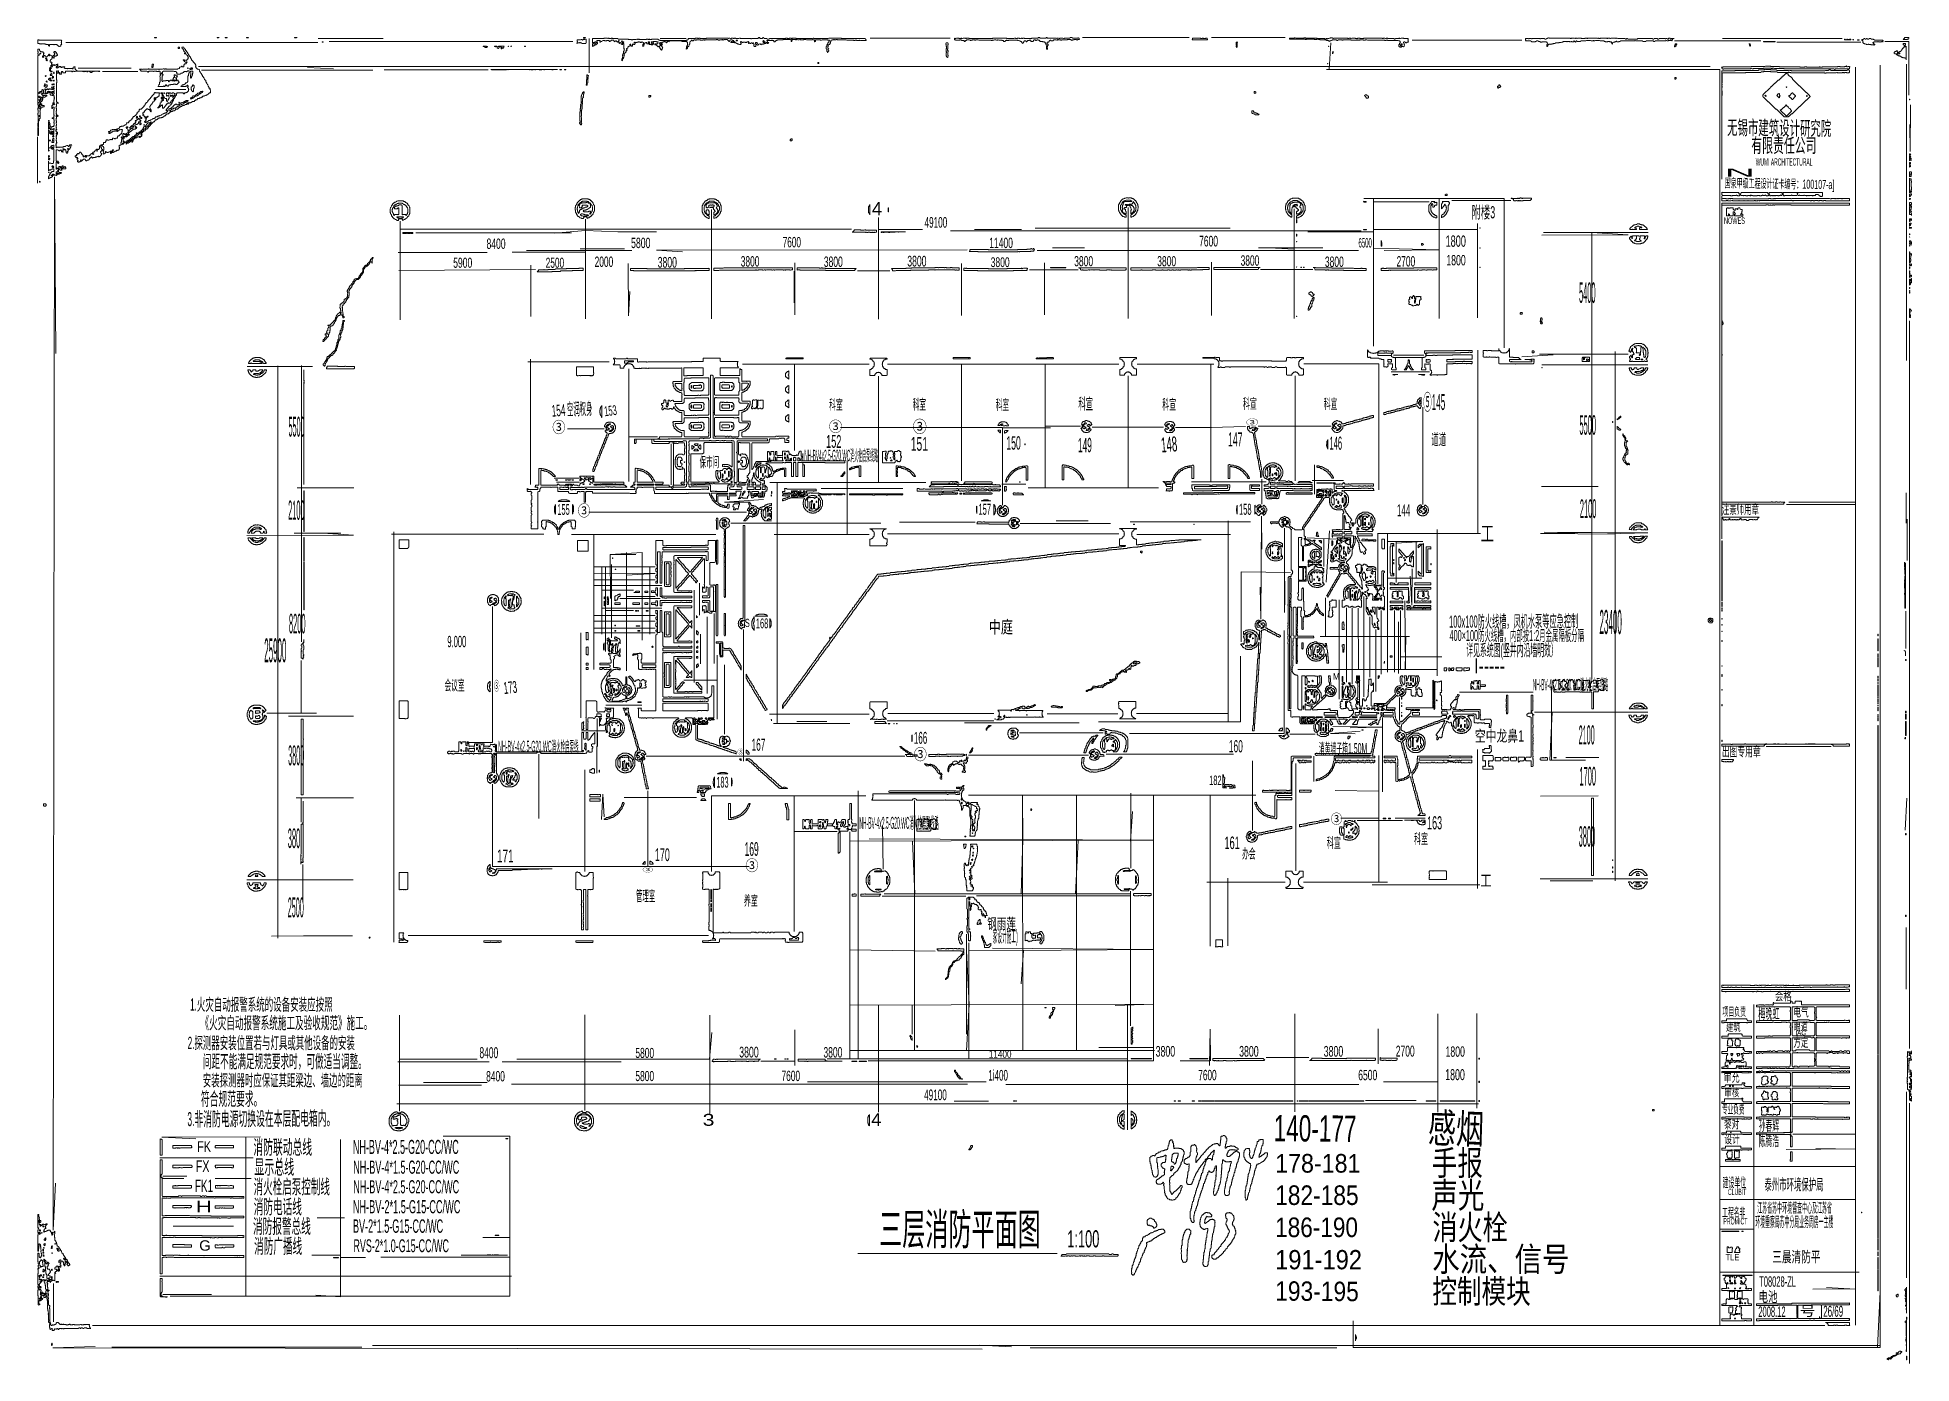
# Model space of a CAD drawing. Header units: millimetres. Extents: x 0 to 419, y 0 to 297.
import ezdxf

# ---------------------------------------------------------------- set-up
doc = ezdxf.new("R2010")
doc.units = ezdxf.units.MM
for name, color, linetype, lineweight in [('PAGE_001_OCR_TEXT', 6, 'CONTINUOUS', 0), ('PAGE_001_TRACE_CURVE', 6, 'CONTINUOUS', 0), ('PAGE_001_TRACE_STRAIGHT', 5, 'CONTINUOUS', 0), ('PAGE_001_TRACE_TEXT_SYMBOL', 6, 'CONTINUOUS', 0)]:
    doc.layers.add(name, color=color, linetype=linetype, lineweight=lineweight)
doc.styles.add('wqy-unicode', font='wqy-unicode')

msp = doc.modelspace()

# ---------------------------------------------------------------- texts
at = {"layer": 'PAGE_001_OCR_TEXT', "color": 6, "style": 'wqy-unicode'}
for s, height, rotation, width, p in [('无锡市建筑设计研究院', 3.177, -0.5474, 0.536925, (378.16, 274.85)), ('国泉甲级工程设计证卡编号：100107-a]', 2.0152, -0.9613, 0.473261, (377.62, 263.05)), ('154', 2.604, 3.9912, 0.528132, (115.51, 211.77)), ('空润权身', 2.733, 2.2908, 0.372579, (118.89, 212.06)), ('153', 2.203, 6.9117, 0.499357, (127.31, 211.86)), ('148', 3.358, 4.4849, 0.481798, (251.77, 203.77)), ('100x100防火线槽，凤机水泵等应急控制', 2.7325, 0.3114, 0.419459, (316.03, 164.59)), ('173', 2.678, 5.5725, 0.501518, (104.81, 149.77)), ('3.非消防电源切换设在本层配电箱内。', 3.1424, 0.4093, 0.447762, (34, 53.18)), ('140-177', 5.875, -0.4244, 0.641208, (276.81, 49.79)), ('感烟', 6.561, -1.6948, 0.697897, (311.25, 49.57)), ('193-195', 4.338, -0.4308, 0.877962, (277.14, 14.18))]:
    msp.add_text(s, height=height, rotation=rotation, dxfattribs=dict(at, width=width)).set_placement(p)
for s, height, width, p in [('有限责任公司', 3.211, 0.555305, (383.57, 270.83)), ('WUMI ARCHITECTURAL', 1.6395, 0.404195, (384.57, 267.89)), ('N', 1.78, 4, (377.58, 265.46)), ('4', 3.01, 1.024673, (187, 256.77)), ('49100', 2.391, 0.570418, (198.77, 254.02)), ('附楼3', 2.732, 0.548883, (321.02, 256.11)), ('NOWES', 1.435, 0.51659, (377.48, 254.88)), ('8400', 2.323, 0.616368, (100.86, 249.28)), ('5800', 2.323, 0.626741, (133.17, 249.46)), ('7600', 2.323, 0.5913, (167.06, 249.63)), ('11400', 2.323, 0.614136, (213.22, 249.46)), ('7600', 2.391, 0.592935, (260.15, 249.82)), ('6500', 2.118, 0.380379, (295.77, 249.59)), ('1800', 2.528, 0.604576, (315.24, 249.76)), ('5900', 2.254, 0.635247, (93.41, 245.06)), ('2500', 2.254, 0.616467, (114.08, 245.06)), ('2000', 2.323, 0.602392, (125.02, 245.25)), ('3800', 2.391, 0.604453, (139.12, 245.09)), ('3800', 2.323, 0.603086, (157.69, 245.34)), ('3800', 2.323, 0.612658, (176.26, 245.25)), ('3800', 2.391, 0.604453, (194.91, 245.35)), ('3800', 2.186, 0.650949, (213.56, 245.22)), ('3800', 2.254, 0.631224, (232.22, 245.41)), ('3800', 2.254, 0.631224, (250.78, 245.41)), ('3800', 2.323, 0.603086, (269.43, 245.52)), ('3800', 2.323, 0.612658, (288.26, 245.25)), ('2700', 2.323, 0.601873, (304.29, 245.34)), ('1800', 2.323, 0.627081, (315.41, 245.6)), ('5400', 4.577, 0.25, (345.07, 237.21)), ('科室', 2.254, 0.475883, (177.46, 213.36)), ('科室', 2.323, 0.461887, (196.11, 213.37)), ('科室', 2.323, 0.461887, (214.68, 213.29)), ('科宣', 2.528, 0.462533, (233.16, 213.41)), ('科宣', 2.323, 0.479933, (251.9, 213.37)), ('科宣', 2.323, 0.479933, (269.94, 213.55)), ('科宣', 2.254, 0.494477, (287.98, 213.53)), ('⑤145', 3.552, 0.380758, (310.25, 213.27)), ('5500', 4.44, 0.25, (56.6, 207.32)), ('③', 2.53, 0.852161, (115.54, 208.16)), ('③', 2.39, 0.92588, (177.37, 208.39)), ('③', 2.73, 0.853936, (196.11, 208.2)), ('③', 1.3, 1.567278, (270.63, 209.84)), ('5500', 4.372, 0.25, (345.16, 207.74)), ('152', 2.869, 0.532181, (176.77, 204.81)), ('151', 3.074, 0.5637, (195.68, 204.15)), ('150', 3.006, 0.482998, (217.05, 204.4)), ('149', 3.211, 0.432935, (233.07, 203.83)), ('147', 3.142, 0.460382, (266.62, 205.13)), ('146', 2.937, 0.430189, (289.29, 204.39)), ('道道', 2.528, 0.46753, (312.07, 205.44)), ('保市间', 2.323, 0.44703, (148.49, 200.5)), ('NH-BV4x2.5-G20.WC消火栓启泵线路', 2.5276, 0.25, (171.9, 201.85)), ('2100', 4.304, 0.25, (56.52, 188.72)), ('2100', 4.167, 0.25, (345.25, 189.13)), ('155', 2.391, 0.503683, (116.68, 189.83)), ('③', 2.53, 0.82849, (121.23, 189.51)), ('157', 2.459, 0.49578, (210.82, 189.84)), ('158', 2.459, 0.512239, (269.06, 189.84)), ('144', 2.664, 0.503617, (304.36, 189.53)), ('注景师用章', 2.118, 0.559291, (377.01, 190.04)), ('工', 3.48, 0.629846, (323.1, 183.92)), ('8200', 4.372, 0.25, (56.69, 163.34)), ('23400', 5.397, 0.25, (349.63, 163.19)), ('S', 1.84, 0.618649, (158.61, 164.76)), ('168', 2.186, 0.495341, (161.08, 164.48)), ('中庭', 2.801, 0.706094, (213.13, 163.37)), ('400×100防火线槽，内部按1:2月金属隔板分隔', 2.4592, 0.414245, (316.12, 161.64)), ('25900', 5.328, 0.25, (51.17, 156.88)), ('9.000', 2.528, 0.500343, (92.1, 160.25)), ('详见系统图(竖井内沿墙明效）', 2.6642, 0.410329, (319.87, 158.27)), ('I-----', 3.347, 0.794966, (321.61, 154.38)), ('会议室', 2.323, 0.457472, (91.48, 150.58)), ('③', 2.12, 0.42379, (102.48, 150.54)), ('M', 1.5, 0.898718, (290.06, 152.95)), ('NH-BV-4x2.5-G20.WC消火栓启泵线路', 2.5276, 0.25, (334.75, 150.62)), ('2100', 4.235, 0.25, (344.99, 138.53)), ('3800', 4.44, 0.25, (56.52, 133.84)), ('NH-BV-4x2.5-G20.WC消火栓启泵线', 2.4592, 0.289989, (103.44, 136.86)), ('167', 2.732, 0.501366, (160.12, 137.09)), ('166', 2.664, 0.504321, (196.38, 138.65)), ('160', 2.732, 0.513954, (266.79, 136.74)), ('消黄墙子箱1.50M', 2.323, 0.400006, (286.92, 136.48)), ('空中龙鼻1', 2.528, 0.702001, (321.78, 139.15)), ('出图专用章', 2.186, 0.565601, (377.01, 135.84)), ('③', 1.09, 0.875832, (156.95, 136.32)), ('③', 2.53, 0.852161, (196.37, 135.03)), ('183', 2.391, 0.493845, (152.24, 128.87)), ('182', 2.118, 0.512627, (262.4, 129.43)), ('1700', 4.167, 0.25, (345.16, 129.32)), ('NH-BV-4x2.5-G20.WC消火栓晨聚线路', 2.6642, 0.25, (184.2, 119.64)), ('③', 2.19, 0.875832, (289.55, 120.77)), ('163', 2.937, 0.512971, (311.1, 119.52)), ('380', 4.372, 0.251321, (56.43, 115.35)), ('161', 2.801, 0.546615, (265.82, 115.12)), ('科宣', 2.323, 0.479933, (288.68, 115.37)), ('科室', 2.323, 0.473434, (308.21, 116.25)), ('3800', 4.577, 0.25, (344.99, 115.65)), ('171', 2.869, 0.581401, (103.2, 112.15)), ('170', 2.869, 0.521206, (138.5, 112.42)), ('169', 3.074, 0.458399, (158.55, 113.6)), ('办会', 2.254, 0.479044, (269.76, 112.99)), ('③', 0.956, 1.876783, (135.68, 110.02)), ('③', 2.46, 0.875832, (158.72, 110.23)), ('工', 2.66, 0.700098, (323, 106.77)), ('管理室', 2.391, 0.424277, (134.3, 103.47)), ('养室', 2.254, 0.494477, (158.37, 102.48)), ('2500', 4.44, 0.25, (56.43, 99.86)), ('钢雨莲', 2.391, 0.638512, (212.79, 97.26)), ('家设计施工)', 2.801, 0.265309, (214.01, 94.27)), ('1.火灾自动报警系统的设备安装应按照', 2.7325, 0.495564, (34.6, 79.02)), ('项目负责', 1.913, 0.490257, (377.15, 77.81)), ('梅晚虹', 2.323, 0.487918, (385.12, 77.19)), ('会格', 1.844, 0.724529, (388.87, 81.29)), ('电气', 2.049, 0.593968, (392.98, 77.66)), ('《火灾自动报警系统施工及验收规范》施工。', 2.7325, 0.502077, (36.93, 74.9)), ('建筑', 1.776, 0.653618, (377.92, 74.45)), ('眼道', 1.776, 0.627384, (393.07, 74.54)), ('2.探测器安装位置若与灯具或其他设备的安装', 2.7325, 0.493397, (34.06, 70.44)), ('方定', 1.981, 0.607918, (392.98, 70.9)), ('IAG', 1.025, 1.037596, (393.42, 73.51)), ('间距不能满足规范要求时，可做适当调整。', 2.9374, 0.469167, (37.44, 66.19)), ('8400', 2.459, 0.573305, (99.28, 68.37)), ('5800', 2.254, 0.625865, (134.13, 68.42)), ('3800', 2.391, 0.613752, (157.34, 68.53)), ('3800', 2.323, 0.612658, (176.17, 68.52)), ('11400', 1.639, 0.834271, (213.13, 68.47)), ('3800', 2.391, 0.613752, (250.43, 68.71)), ('3800', 2.391, 0.613752, (269.09, 68.71)), ('3800', 2.391, 0.613752, (288, 68.71)), ('2700', 2.459, 0.577458, (304.11, 68.72)), ('1800', 2.323, 0.627081, (315.23, 68.69)), ('安装探测器时应保证其距梁边、墙边的距离', 2.6642, 0.504242, (37.44, 62.1)), ('8400', 2.323, 0.607029, (100.77, 63.17)), ('5800', 2.254, 0.625865, (134.13, 63.25)), ('7600', 2.323, 0.600837, (166.8, 63.26)), ('1i400', 2.391, 0.5586, (213.04, 63.36)), ('7600', 2.323, 0.5913, (259.97, 63.44)), ('6500', 2.323, 0.616563, (295.71, 63.44)), ('1800', 2.459, 0.601952, (315.15, 63.46)), ('审允', 1.913, 0.665321, (377.4, 63.09)), ('符合规范要求。', 3.006, 0.466675, (37.02, 57.79)), ('49100', 2.391, 0.570418, (198.68, 58.98)), ('审核', 1.708, 0.689158, (377.57, 59.81)), ('3', 2.66, 1.339136, (149.17, 53.26)), ('4', 2.87, 1.073466, (186.83, 53.21)), ('专业负费', 2.118, 0.421362, (377.06, 55.95)), ('黎对', 1.981, 0.61541, (377.48, 52.68)), ('孙春辉', 2.323, 0.472428, (385.21, 52.14)), ('消防联动总线', 3.211, 0.486237, (48.75, 46.89)), ('NH-BV-4*2.5-G20-CC/WC', 3.1424, 0.480457, (70.98, 46.96)), ('设计', 1.844, 0.663322, (377.57, 49.33)), ('陈腾浩', 2.323, 0.467843, (385.2, 48.72)), ('FK', 2.391, 0.750859, (36.2, 47.42)), ('显示总线', 3.279, 0.496828, (48.97, 42.43)), ('178-181', 4.167, 0.933059, (277.14, 42.79)), ('手报', 5.533, 0.757178, (312.16, 42.19)), ('FX', 2.596, 0.693134, (35.85, 42.91)), ('NH-BV-4*1.5-G20-CC/WC', 2.9374, 0.514776, (71.06, 42.54)), ('建设单位', 2.186, 0.429767, (377.16, 39.5)), ('FK1', 2.732, 0.601948, (35.69, 38.47)), ('消火栓启泵控制线', 3.211, 0.473881, (48.8, 38.04)), ('NH-BV-4*2.5-G20-CC/WC', 2.9374, 0.513978, (71.07, 38.16)), ('182-185', 4.372, 0.8699, (277.14, 35.56)), ('声光', 5.738, 0.756006, (312.08, 34.87)), ('CLUBIT', 1.435, 0.480648, (378.36, 37.77)), ('泰州市环境保护局', 2.528, 0.465796, (386.53, 38.87)), ('H', 2.6, 1.440851, (35.86, 33.89)), ('消防电话线', 3.211, 0.491599, (48.82, 33.58)), ('NH-BV-2*1.5-G15-CC/WC', 2.9374, 0.522404, (70.97, 33.7)), ('三层消防平面图', 7.036, 0.537732, (188.61, 26.64)), ('消火栓', 5.533, 0.74227, (312.31, 27.82)), ('工程名非', 1.981, 0.464988, (377.07, 32.89)), ('江苏省苏中环境督查中心及江苏省', 2.2543, 0.353233, (384.9, 33.82)), ('消防报警总线', 3.211, 0.478615, (48.67, 29.2)), ('BV-2*1.5-G15-CC/WC', 3.0057, 0.504013, (71.01, 29.33)), ('1:100', 3.825, 0.560863, (230.67, 26.08)), ('186-190', 4.372, 0.863323, (277.14, 28.38)), ('PROMICT', 1.435, 0.488623, (377.32, 31.2)), ('环境重察局苏中分局业务周房一主楼', 2.3909, 0.325856, (384.47, 30.61)), ('G', 2.32, 1.07277, (36.63, 25.34)), ('消防广播线', 3.279, 0.479991, (48.91, 24.74)), ('RVS-2*1.0-G15-CC/WC', 2.8691, 0.52168, (71.11, 25.01)), ('191-192', 4.304, 0.919234, (277.14, 21.18)), ('水流、信号', 5.465, 0.823045, (312.26, 20.72)), ('三晨清防平', 2.459, 0.64354, (388.26, 22.74)), ('TLE', 1.435, 0.803309, (377.83, 23.15)), ('控制模块', 5.328, 0.756167, (312.29, 13.6)), ('T08028-ZL', 2.323, 0.5405, (385.35, 17.28)), ('2008.12', 2.323, 0.544176, (385.14, 10.54)), ('电池', 2.323, 0.650452, (385.2, 13.87)), ('号', 2.19, 1.187709, (394.39, 10.77)), ('26/69', 2.459, 0.539738, (399.67, 10.57))]:
    msp.add_text(s, height=height, dxfattribs=dict(at, width=width)).set_placement(p)

# ---------------------------------------------------------------- linework, layer by layer
at = {"layer": 'PAGE_001_TRACE_CURVE', "color": 6}
for points in [[(0.61, 293.92), (0.53, 293.83), (0.53, 293.39), (0.61, 293.3), (0.61, 293.13), (0.53, 293.04), (0.53, 292.78), (0.61, 292.69), (0.61, 292.52), (0.53, 292.43), (0.53, 282.09), (0.61, 282.01), (0.61, 281.92), (0.53, 281.83), (0.53, 281.48), (0.61, 281.39), (0.61, 281.31), (0.7, 281.22), (0.7, 281.13), (0.61, 281.04), (0.61, 280.78), (0.53, 280.69), (0.53, 280.34), (0.61, 280.26), (0.61, 279.64), (0.53, 279.55), (0.53, 279.29), (0.61, 279.2), (0.61, 277.37), (0.53, 277.28), (0.53, 276.75), (0.61, 276.66), (0.61, 276.58), (0.7, 276.58), (0.7, 277.72), (0.79, 277.8), (0.79, 277.89), (0.96, 278.07), (0.88, 278.07), (0.79, 278.15), (0.79, 278.24), (1.05, 278.5), (1.05, 279.99), (0.96, 280.08), (1.05, 280.17), (1.05, 280.43), (1.14, 280.52), (1.14, 280.61), (1.31, 280.78), (1.05, 280.78), (0.96, 280.69), (0.88, 280.78), (0.88, 281.22), (0.96, 281.31), (1.05, 281.22), (1.05, 281.04), (1.14, 281.04), (1.23, 280.96), (1.58, 280.96), (1.66, 281.04), (1.93, 281.04), (2.01, 281.13), (2.01, 281.31), (1.49, 281.31)], [(4.9, 292.52), (4.99, 292.6), (4.99, 292.69), (4.82, 292.87), (4.82, 292.95), (4.73, 293.04), (4.73, 293.13), (4.47, 293.39), (4.29, 293.39), (4.2, 293.3), (4.12, 293.3), (4.12, 293.13), (4.2, 293.13), (4.38, 292.95), (4.38, 292.87), (4.29, 292.78), (4.29, 292.69), (4.2, 292.6), (4.03, 292.6), (4.03, 292.52), (3.77, 292.25), (3.68, 292.34), (3.68, 292.43), (3.59, 292.43), (3.5, 292.52), (3.5, 292.6), (3.24, 292.6), (3.15, 292.69), (3.15, 292.78), (3.07, 292.78), (2.98, 292.69), (2.98, 292.6), (2.8, 292.43), (2.71, 292.43), (2.71, 292.34), (2.63, 292.25), (2.45, 292.25), (2.36, 292.34), (2.28, 292.34), (2.19, 292.43), (2.1, 292.43), (1.84, 292.69), (1.84, 292.87), (1.93, 292.95), (1.93, 293.04), (2.01, 293.13), (1.84, 293.13), (1.66, 293.3), (1.31, 293.3), (1.23, 293.39), (1.14, 293.39), (1.05, 293.48), (1.05, 293.57), (0.96, 293.65), (0.96, 293.83), (0.88, 293.92), (0.61, 293.92)], [(32.75, 294.36), (32.75, 294.27), (32.84, 294.18), (32.84, 294.09), (33.02, 293.92), (33.02, 293.83), (33.19, 293.65), (33.19, 293.48), (33.28, 293.39), (33.28, 293.3), (33.37, 293.3), (33.54, 293.13), (33.37, 292.95), (33.37, 292.87), (33.45, 292.87), (33.54, 292.95), (33.63, 292.87), (33.63, 292.78), (33.72, 292.69), (33.8, 292.69), (33.98, 292.52), (33.98, 292.43), (34.07, 292.34), (34.07, 292.25), (34.15, 292.17), (34.15, 292.08), (34.24, 291.99), (34.15, 291.9), (34.07, 291.9), (34.07, 291.73), (33.89, 291.55), (33.89, 291.47), (33.8, 291.38), (33.72, 291.47), (33.54, 291.47), (33.45, 291.38), (33.28, 291.55), (33.02, 291.55), (33.02, 291.47), (33.1, 291.47), (33.19, 291.38), (33.19, 291.29), (33.28, 291.2), (33.37, 291.2), (33.54, 291.03), (33.72, 291.03), (33.8, 290.94), (33.8, 290.85), (33.63, 290.68), (33.45, 290.68), (33.28, 290.5), (33.28, 290.41), (33.19, 290.33), (33.19, 290.06), (33.1, 289.98), (32.93, 289.98), (32.84, 290.06), (32.84, 290.15), (32.67, 290.15), (32.67, 290.06), (32.58, 289.98), (32.49, 289.98), (32.4, 289.89), (32.23, 289.89)], [(34.94, 291.55), (34.94, 291.73), (34.68, 291.99), (34.68, 292.17), (34.42, 292.43), (34.42, 292.52), (34.33, 292.6), (34.33, 292.69), (34.07, 292.95), (34.07, 293.04), (33.98, 293.13), (33.98, 293.22), (33.8, 293.39), (33.8, 293.48), (33.54, 293.74), (33.54, 293.83), (33.28, 294.09), (33.28, 294.18), (33.19, 294.27), (33.19, 294.36), (32.75, 294.36)], [(6.48, 289.8), (6.57, 289.89), (6.57, 289.98), (6.13, 289.98), (5.96, 289.8), (5.78, 289.8), (5.69, 289.89), (5.69, 289.98), (5.78, 290.06), (5.34, 290.06), (5.34, 289.98), (5.25, 289.89), (5.17, 289.89), (4.99, 289.71), (4.9, 289.8), (4.82, 289.8), (4.64, 289.98), (4.73, 290.06), (4.99, 290.06), (5.08, 290.15), (4.9, 290.33), (4.99, 290.41), (4.99, 290.5), (5.08, 290.59), (4.99, 290.59), (4.9, 290.5), (4.73, 290.5), (4.55, 290.33), (4.29, 290.33), (4.2, 290.41), (4.2, 290.5), (4.12, 290.5), (4.12, 290.41), (4.03, 290.33), (3.85, 290.33), (3.77, 290.41), (3.77, 290.59), (3.68, 290.59), (3.59, 290.68), (3.59, 290.76), (3.77, 290.94), (3.68, 290.94), (3.59, 291.03), (3.42, 291.03), (3.33, 291.12), (3.33, 291.38), (3.42, 291.47), (3.42, 291.55), (3.59, 291.73), (3.68, 291.73), (3.77, 291.82), (3.77, 291.9), (3.68, 291.99), (3.77, 292.08), (3.94, 292.08), (4.12, 291.9), (4.2, 291.99), (4.2, 292.25), (4.29, 292.34), (4.55, 292.34), (4.64, 292.43), (4.73, 292.43), (4.82, 292.52), (4.9, 292.52)], [(5.87, 288.84), (5.96, 288.93), (6.04, 288.93), (6.13, 288.84), (6.13, 288.66), (6.66, 288.66), (6.74, 288.75), (6.74, 288.93), (6.83, 289.01), (8.06, 289.01), (8.14, 288.93), (8.14, 288.84), (8.23, 288.84), (8.41, 289.01), (8.58, 289.01), (8.67, 288.93), (8.93, 288.93), (9.02, 289.01), (10.42, 289.01), (10.51, 288.93), (10.86, 288.93), (10.95, 288.84), (11.03, 288.93), (11.21, 288.93), (11.3, 289.01), (11.38, 289.01), (11.56, 288.84), (11.65, 288.84), (11.82, 289.01), (12, 289.01), (12.17, 288.84), (12.26, 288.84), (12.35, 288.75), (12.61, 288.75), (12.7, 288.84), (12.79, 288.84), (12.96, 289.01), (13.05, 288.93), (13.14, 289.01), (14.1, 289.01), (14.19, 288.93), (14.36, 288.93), (14.45, 289.01), (9.55, 289.01), (9.46, 289.1), (9.28, 289.1), (8.93, 289.45), (8.93, 289.63), (8.85, 289.71), (8.85, 289.8), (8.93, 289.89), (8.85, 289.98), (8.58, 289.98), (8.49, 289.89), (8.49, 289.63), (8.41, 289.54), (8.32, 289.54), (8.23, 289.63), (7.27, 289.63), (7.18, 289.54), (7.09, 289.63), (6.57, 289.63), (6.48, 289.71), (6.48, 289.8)], [(32.23, 289.89), (32.23, 289.71), (32.14, 289.63), (32.05, 289.63), (31.96, 289.54), (31.88, 289.54), (31.79, 289.45), (29.34, 289.45), (29.25, 289.54), (29.07, 289.54), (28.99, 289.45), (28.9, 289.45), (28.81, 289.54), (28.55, 289.54), (28.46, 289.45), (27.76, 289.45), (27.67, 289.36), (27.59, 289.45), (25.48, 289.45), (25.4, 289.54), (25.31, 289.54), (25.22, 289.45), (24, 289.45), (23.91, 289.36), (23.82, 289.45), (23.29, 289.45), (23.56, 289.19), (23.56, 289.01), (24.96, 289.01), (25.05, 288.93), (25.05, 288.84), (25.13, 288.75), (25.31, 288.93), (25.4, 288.93), (25.48, 289.01), (26.36, 289.01), (26.45, 288.93), (26.54, 289.01), (27.06, 289.01), (27.15, 288.93), (27.5, 288.93), (27.59, 289.01), (27.76, 289.01), (27.94, 288.84), (27.94, 288.31), (28.02, 288.22), (28.02, 288.14), (27.94, 288.05), (27.94, 287.96), (27.85, 287.87), (27.85, 287.79), (27.94, 287.7), (27.94, 286.65), (27.76, 286.47), (27.76, 286.12), (27.59, 285.95), (27.59, 285.86), (27.5, 285.77), (27.5, 285.69), (27.41, 285.6), (28.55, 285.6), (28.72, 285.77), (28.81, 285.69), (28.81, 285.6)], [(29.69, 286.91), (29.25, 286.91), (29.16, 286.82), (28.55, 286.82), (28.46, 286.74), (28.37, 286.74), (28.29, 286.82), (28.29, 287.09), (28.37, 287.17), (28.37, 287.35), (28.29, 287.44), (28.37, 287.52), (28.37, 287.87), (28.46, 287.96), (28.46, 288.05), (28.55, 288.14), (28.55, 288.22), (28.46, 288.31), (28.46, 288.4), (28.37, 288.49), (28.29, 288.49), (28.2, 288.58), (28.29, 288.66), (28.37, 288.66), (28.46, 288.75), (28.46, 288.84), (28.64, 289.01), (30.91, 289.01), (31, 288.93), (31.44, 288.93), (31.53, 288.84), (31.53, 288.75), (31.7, 288.58), (31.61, 288.49), (31.61, 288.4), (31.7, 288.31), (32.4, 288.31), (32.49, 288.4), (32.49, 288.49), (32.58, 288.58), (32.84, 288.58), (33.02, 288.75), (33.1, 288.75), (33.28, 288.93), (33.72, 288.93), (33.8, 288.84), (34.07, 289.1), (34.33, 289.1), (34.42, 289.01), (34.42, 288.84), (34.5, 288.75), (34.42, 288.66), (34.33, 288.66), (34.33, 288.4), (34.24, 288.31), (34.24, 288.05), (34.07, 287.87), (34.07, 286.74), (33.98, 286.65), (33.98, 286.56), (33.8, 286.39), (33.63, 286.39), (33.54, 286.3), (33.54, 286.21)], [(38.27, 283.67), (38.36, 283.76), (38.45, 283.76), (38.53, 283.85), (38.62, 283.85), (38.97, 284.2), (39.06, 284.2), (39.15, 284.28), (39.15, 284.72), (39.06, 284.81), (39.06, 284.9), (39.15, 284.98), (39.06, 285.07), (38.97, 285.07), (38.88, 285.16), (38.88, 285.33), (38.71, 285.51), (38.71, 285.6), (38.62, 285.69), (38.62, 285.77), (38.53, 285.86), (38.53, 285.95), (38.45, 286.04), (38.45, 286.12), (38.36, 286.21), (38.36, 286.3), (38.27, 286.39), (38.27, 286.47), (38.09, 286.65), (38.09, 286.91), (37.83, 287.17), (37.83, 287.26), (37.74, 287.35), (37.74, 287.44), (37.57, 287.61), (37.57, 287.7), (37.39, 287.87), (37.39, 288.14), (37.31, 288.14), (37.13, 288.31), (37.13, 288.4), (36.96, 288.58), (36.96, 288.66), (36.87, 288.75), (36.87, 288.84), (36.69, 289.01), (36.69, 289.19), (36.61, 289.28), (36.69, 289.36), (36.52, 289.36), (36.43, 289.45), (36.26, 289.45), (35.91, 289.8), (35.91, 289.98), (35.82, 290.06), (35.91, 290.15), (35.91, 290.33), (35.82, 290.41), (35.82, 290.5), (35.73, 290.59), (35.73, 290.68), (35.29, 291.12), (35.29, 291.2), (34.94, 291.55)], [(386.47, 289.36), (386.38, 289.28), (385.24, 289.28), (385.15, 289.19), (379.98, 289.19), (379.9, 289.1), (377.01, 289.1), (377.01, 264.84), (377.01, 283.58), (377.1, 283.67), (377.1, 283.85), (377.01, 283.93), (377.01, 284.02), (377.1, 284.11), (377.1, 284.55), (377.01, 284.63), (377.01, 285.25), (377.1, 285.33), (377.1, 285.6), (377.01, 285.69), (377.01, 285.77), (377.1, 285.86), (377.1, 286.04), (377.01, 286.12), (377.01, 286.21), (377.1, 286.3), (377.1, 288.58), (377.18, 288.66), (382.26, 288.66), (382.35, 288.75), (385.68, 288.75), (385.76, 288.84), (386.29, 288.84), (386.38, 288.93), (387.87, 288.93), (387.95, 288.84), (389.36, 288.84), (389.44, 288.75), (392.33, 288.75), (392.42, 288.66), (399.95, 288.66), (400.04, 288.58), (400.21, 288.58), (400.3, 288.66), (402.58, 288.66), (402.67, 288.75), (402.75, 288.75), (402.84, 288.66), (403.89, 288.66), (403.98, 288.75), (404.16, 288.75), (404.24, 288.66), (404.42, 288.66), (404.51, 288.75), (404.86, 288.75), (404.94, 288.66), (405.38, 288.66), (405.47, 288.75), (405.56, 288.75), (405.56, 289.19), (405.47, 289.19), (405.38, 289.28), (405.12, 289.28), (405.03, 289.19)], [(405.03, 289.19), (401.35, 289.19), (401.27, 289.28), (400.92, 289.28), (400.83, 289.19), (400.13, 289.19), (400.04, 289.1), (392.6, 289.1), (392.51, 289.19), (392.16, 289.19), (392.07, 289.1), (391.9, 289.1), (391.81, 289.19), (389.27, 289.19), (389.18, 289.28), (387.95, 289.28), (387.87, 289.36), (386.73, 289.36), (386.64, 289.28), (386.55, 289.36), (386.47, 289.36)], [(4.64, 276.4), (4.64, 276.84), (4.73, 276.93), (4.73, 277.19), (4.64, 277.28), (4.64, 277.45), (4.73, 277.54), (4.73, 277.8), (4.64, 277.89), (4.64, 278.42), (4.73, 278.5), (4.73, 278.77), (4.64, 278.85), (4.64, 279.03), (4.73, 279.12), (4.9, 278.94), (4.9, 278.85), (4.99, 278.85), (5.08, 278.94), (5.08, 279.03), (4.9, 279.2), (4.9, 279.29), (4.82, 279.29), (4.64, 279.47), (4.64, 279.64), (4.73, 279.73), (4.64, 279.82), (4.64, 280.08), (4.73, 280.17), (4.73, 280.69), (4.64, 280.78), (4.64, 281.13), (4.73, 281.22), (4.73, 281.48), (4.64, 281.57), (4.73, 281.66), (4.73, 281.74), (4.82, 281.83), (5.08, 281.83), (5.17, 281.92), (5.08, 281.92), (4.9, 282.09), (4.82, 282.09), (4.73, 282.18), (4.73, 286.39), (4.82, 286.47), (4.82, 287), (4.73, 287.09), (4.73, 288.49), (4.82, 288.58), (5.08, 288.58), (5.17, 288.66), (5.25, 288.66), (5.34, 288.75), (5.43, 288.75), (5.52, 288.66), (5.43, 288.58), (5.43, 288.31), (5.78, 288.31), (5.87, 288.4), (5.78, 288.49), (5.78, 288.58), (5.87, 288.66), (5.87, 288.84)], [(28.81, 285.6), (28.9, 285.6), (29.07, 285.77), (29.07, 285.86), (29.16, 285.95), (29.25, 285.95), (29.42, 285.77), (29.51, 285.77), (29.6, 285.69), (29.69, 285.69), (29.95, 285.95), (30.21, 285.95), (30.3, 286.04), (30.83, 286.04), (31, 286.21), (31.09, 286.12), (31.35, 286.12), (31.44, 286.04), (31.61, 286.04), (32.14, 286.56), (32.14, 286.65), (32.05, 286.65), (31.96, 286.74), (31.96, 287), (31.61, 287), (31.53, 287.09), (31.53, 287.35), (31.35, 287.52), (31.53, 287.7), (31.61, 287.7), (31.79, 287.87), (31.7, 287.96), (31.53, 287.96), (31.35, 288.14), (31.26, 288.14), (31.18, 288.22), (31, 288.22), (31, 287.87), (31.09, 287.79), (31.09, 287.7), (31, 287.61), (30.91, 287.61), (30.91, 287.44), (30.83, 287.35), (30.83, 287.26), (30.74, 287.17), (30.74, 287), (31.09, 287), (31.18, 287.09), (31.26, 287), (31.26, 286.82), (31.18, 286.74), (31.09, 286.82), (30.56, 286.82), (30.48, 286.91), (30.48, 287), (30.21, 287), (30.04, 286.82), (29.95, 286.82), (29.95, 286.74), (29.86, 286.65), (29.78, 286.74), (29.78, 286.82), (29.69, 286.91)], [(33.54, 286.21), (33.45, 286.12), (33.37, 286.12), (33.28, 286.04), (33.19, 286.04), (33.1, 285.95), (32.93, 285.95), (32.67, 285.69), (32.58, 285.69), (32.49, 285.6), (33.54, 285.6), (33.63, 285.69), (33.8, 285.69), (33.98, 285.86), (34.07, 285.86), (34.15, 285.77), (34.15, 285.6), (34.07, 285.51), (33.98, 285.51), (33.98, 285.42), (34.24, 285.16), (34.24, 284.98), (34.33, 284.9), (34.24, 284.81), (34.24, 284.63), (33.89, 284.28), (33.72, 284.28), (33.63, 284.2), (33.37, 284.2), (33.37, 284.02), (33.28, 283.93), (33.19, 283.93), (33.02, 284.11), (33.1, 284.2), (31.7, 284.2), (31.61, 284.11), (31.61, 284.02), (31.53, 283.93), (31.53, 283.67), (31.35, 283.5), (31.35, 283.41), (31.18, 283.23), (31.18, 283.15), (31.09, 283.06), (31.09, 282.97), (30.91, 282.79), (30.83, 282.88), (30.83, 283.06), (30.74, 283.15), (30.74, 283.23), (31.09, 283.58), (31.09, 283.67), (31.26, 283.85), (31.26, 284.02), (31.09, 284.02), (30.91, 284.2), (30.56, 284.2), (30.56, 284.11), (30.48, 284.02), (30.39, 284.11), (30.21, 284.11), (30.13, 284.2), (29.34, 284.2), (29.34, 284.02)], [(1.49, 281.31), (1.4, 281.39), (1.4, 281.48), (1.49, 281.57), (1.49, 281.74), (1.23, 281.74), (1.14, 281.83), (1.14, 282.09), (1.05, 282.09), (0.96, 282.18), (0.96, 282.44), (0.88, 282.53), (0.96, 282.62), (1.05, 282.62), (1.23, 282.44), (1.23, 282.27), (1.31, 282.27), (1.4, 282.18), (1.49, 282.27), (1.49, 282.36), (1.58, 282.44), (1.58, 282.71), (1.66, 282.79), (1.66, 282.97), (1.58, 282.97), (1.4, 282.79), (1.23, 282.79), (1.05, 282.97), (1.05, 283.06), (0.96, 283.15), (1.05, 283.23), (1.31, 283.23), (1.4, 283.15), (1.58, 283.15), (1.75, 283.32), (1.93, 283.15), (2.01, 283.23), (2.19, 283.23), (2.28, 283.32), (2.36, 283.32), (2.54, 283.5), (2.54, 283.67), (2.28, 283.67), (2.19, 283.58), (1.66, 283.58), (1.4, 283.85), (1.58, 284.02), (1.66, 284.02), (1.75, 283.93), (2.1, 283.93), (2.28, 284.11), (2.36, 284.02), (2.63, 284.02), (2.8, 284.2), (2.98, 284.2), (3.15, 284.37), (3.24, 284.28), (3.24, 284.2), (3.33, 284.11), (3.33, 283.76), (3.42, 283.76), (3.5, 283.67), (3.77, 283.67), (3.85, 283.58)], [(3.85, 283.58), (3.94, 283.58), (4.03, 283.67), (4.12, 283.58), (4.12, 283.5), (4.2, 283.41), (4.2, 283.15), (4.29, 283.06), (4.29, 282.97), (4.2, 282.88), (4.2, 282.62), (4.12, 282.53), (4.12, 282.01), (4.03, 281.92), (3.94, 281.92), (3.94, 281.48), (3.77, 281.31), (3.68, 281.31), (3.68, 280.69), (3.77, 280.69), (3.85, 280.78), (3.85, 280.87), (3.94, 280.96), (4.12, 280.96), (4.2, 280.87), (4.2, 280.61), (4.12, 280.52), (4.12, 280.43), (4.2, 280.34), (4.12, 280.26), (4.12, 279.29), (4.2, 279.2), (4.2, 279.03), (4.12, 278.94), (4.12, 278.68), (4.03, 278.59), (3.77, 278.59), (3.77, 278.5), (3.85, 278.42), (3.94, 278.42), (4.03, 278.5), (4.12, 278.42), (4.12, 278.15), (4.2, 278.07), (4.2, 277.72), (4.12, 277.63), (4.12, 277.45), (4.2, 277.37), (4.2, 276.93), (4.12, 276.84), (4.12, 276.75), (4.03, 276.66), (3.85, 276.66), (3.77, 276.58), (3.5, 276.58), (3.5, 276.4), (3.59, 276.31), (3.42, 276.14), (3.42, 275.88), (3.68, 275.88), (3.85, 276.05), (3.94, 276.05), (4.12, 276.23), (4.2, 276.14)], [(26.01, 283.41), (26.01, 283.32), (25.75, 283.06), (25.75, 282.97), (25.48, 282.71), (25.4, 282.71), (25.4, 282.62), (25.13, 282.36), (25.13, 282.27), (25.05, 282.18), (25.05, 282.09), (24.96, 282.01), (24.87, 282.01), (24.52, 281.66), (24.52, 281.48), (24.35, 281.31), (24.35, 281.22), (23.65, 280.52), (23.38, 280.52), (23.29, 280.43), (23.21, 280.43), (23.21, 280.17), (23.12, 280.08), (23.12, 279.99), (22.94, 279.82), (22.77, 279.82), (22.77, 279.55), (22.59, 279.38), (22.51, 279.38), (22.51, 279.29), (22.07, 278.85), (21.98, 278.85), (21.81, 278.68), (21.81, 278.59), (21.54, 278.33), (21.54, 278.24), (21.37, 278.07), (21.28, 278.07), (21.02, 277.8), (20.93, 277.8), (20.93, 277.63), (20.76, 277.45), (20.49, 277.45), (20.4, 277.37), (20.4, 277.28), (20.32, 277.19), (20.32, 277.1), (20.23, 277.01), (20.05, 277.01), (19.88, 276.84), (19.79, 276.84), (19.7, 276.75), (19.27, 276.75), (19.18, 276.66), (19, 276.66), (18.92, 276.58), (18.92, 276.49), (18.65, 276.23), (18.57, 276.23), (18.48, 276.14), (18.39, 276.14), (18.3, 276.05), (18.13, 276.05), (18.04, 275.96)], [(24.78, 278.68), (24.61, 278.5), (24.52, 278.5), (24.43, 278.59), (24.52, 278.68), (24.52, 278.85), (24.43, 278.85), (24.26, 279.03), (24.26, 279.29), (24.17, 279.29), (24, 279.47), (24, 279.64), (24.17, 279.82), (24.35, 279.82), (24.43, 279.9), (24.43, 280.08), (24.96, 280.61), (25.05, 280.61), (25.13, 280.52), (25.22, 280.52), (25.31, 280.43), (25.57, 280.43), (25.66, 280.34), (25.57, 280.26), (25.57, 280.17), (25.66, 280.17), (25.75, 280.08), (25.75, 279.99), (25.83, 279.9), (25.92, 279.99), (25.92, 280.26), (25.83, 280.34), (25.83, 280.43), (25.66, 280.61), (25.66, 280.78), (25.57, 280.87), (25.57, 281.13), (25.83, 281.39), (25.83, 281.48), (26.01, 281.66), (26.01, 281.74), (26.27, 282.01), (26.27, 282.09), (26.36, 282.18), (26.45, 282.18), (26.54, 282.27), (26.54, 282.36), (26.97, 282.79), (26.97, 282.97), (27.24, 283.23), (27.32, 283.23), (27.5, 283.41), (27.59, 283.41), (27.67, 283.5), (27.67, 284.02), (27.76, 284.11), (27.76, 284.2), (26.89, 284.2), (26.8, 284.28), (26.62, 284.28), (26.62, 284.2), (26.54, 284.11), (26.54, 283.93), (26.01, 283.41)], [(27.94, 281.57), (27.85, 281.48), (27.85, 281.39), (27.59, 281.13), (27.59, 281.04), (27.41, 280.87), (27.41, 280.78), (27.5, 280.87), (27.59, 280.87), (27.67, 280.96), (27.76, 280.96), (28.11, 281.31), (28.2, 281.31), (28.37, 281.48), (28.46, 281.39), (28.46, 280.78), (28.64, 280.78), (29.16, 281.31), (29.16, 281.39), (29.34, 281.57), (29.34, 281.66), (29.42, 281.74), (29.51, 281.74), (29.69, 281.92), (29.78, 281.92), (29.86, 281.83), (30.04, 281.83), (30.21, 282.01), (30.21, 282.09), (30.3, 282.18), (30.3, 282.27), (30.39, 282.36), (30.48, 282.36), (30.56, 282.44), (30.56, 282.53), (30.74, 282.71), (30.83, 282.71), (30.91, 282.62), (30.91, 282.53), (30.83, 282.44), (30.74, 282.44), (30.74, 282.27), (30.56, 282.09), (30.48, 282.09), (30.48, 281.92), (30.56, 281.83), (30.39, 281.66), (30.39, 281.57), (30.3, 281.48), (30.21, 281.48), (30.13, 281.39), (30.13, 281.31), (30.04, 281.22), (29.95, 281.22), (29.78, 281.04), (29.78, 280.96), (29.42, 280.61), (29.42, 280.52), (29.25, 280.34), (29.25, 280.17), (29.34, 280.17), (29.42, 280.26), (29.6, 280.08), (29.25, 279.73)], [(29.34, 284.02), (29.25, 283.93), (29.25, 283.85), (29.34, 283.76), (29.34, 283.5), (29.42, 283.41), (29.6, 283.58), (29.69, 283.58), (29.86, 283.41), (29.86, 283.32), (29.95, 283.23), (29.95, 282.97), (29.78, 282.79), (29.78, 282.71), (29.6, 282.53), (29.6, 282.36), (29.51, 282.27), (29.42, 282.27), (29.34, 282.36), (29.34, 282.88), (28.99, 282.88), (28.9, 282.97), (28.9, 283.06), (28.81, 283.15), (28.81, 283.23), (28.64, 283.41), (28.64, 283.5), (28.55, 283.58), (28.55, 283.76), (28.46, 283.76), (28.37, 283.85), (28.46, 283.93), (28.46, 284.2), (28.02, 284.2), (28.02, 284.11), (28.11, 284.02), (28.2, 284.02), (28.29, 283.93), (28.29, 283.85), (28.37, 283.85), (28.46, 283.76), (28.37, 283.67), (28.37, 283.23), (28.29, 283.15), (28.2, 283.15), (28.11, 283.06), (28.11, 282.88), (28.2, 282.79), (28.29, 282.88), (28.37, 282.79), (28.37, 282.71), (28.46, 282.62), (28.55, 282.71), (28.64, 282.62), (28.64, 282.53), (28.55, 282.44), (28.46, 282.44), (28.46, 282.36), (28.37, 282.27), (28.29, 282.36), (28.11, 282.36), (28.11, 282.01), (27.94, 281.83), (27.94, 281.57)], [(28.55, 278.77), (28.64, 278.77), (28.9, 279.03), (28.99, 279.03), (29.34, 279.38), (29.42, 279.38), (29.51, 279.47), (29.6, 279.38), (29.86, 279.64), (29.95, 279.64), (30.21, 279.9), (30.3, 279.9), (30.39, 279.99), (30.56, 279.99), (30.74, 280.17), (31.09, 280.17), (31.18, 280.26), (31.26, 280.26), (31.35, 280.34), (31.35, 280.43), (31.44, 280.52), (31.79, 280.52), (32.14, 280.87), (32.23, 280.87), (32.49, 281.13), (32.67, 281.13), (32.75, 281.22), (32.84, 281.22), (32.93, 281.31), (33.19, 281.31), (33.28, 281.39), (33.37, 281.39), (33.54, 281.57), (33.8, 281.57), (33.89, 281.66), (33.89, 281.83), (33.98, 281.92), (34.07, 281.83), (34.07, 281.66), (34.15, 281.66), (34.42, 281.92), (34.68, 281.92), (34.77, 282.01), (34.85, 282.01), (35.12, 282.27), (35.47, 282.27), (35.64, 282.44), (35.73, 282.44), (35.91, 282.62), (36.08, 282.62), (36.34, 282.88), (36.61, 282.88), (36.78, 283.06), (36.96, 283.06), (37.13, 283.23), (37.31, 283.23), (37.48, 283.41), (37.66, 283.41), (37.74, 283.5), (37.92, 283.5), (38.01, 283.58), (38.09, 283.58), (38.18, 283.67), (38.27, 283.67)], [(33.72, 282.36), (33.8, 282.44), (34.07, 282.44), (34.15, 282.36), (34.07, 282.27), (33.98, 282.27), (33.89, 282.18), (33.8, 282.18), (33.72, 282.09), (33.63, 282.09), (33.54, 282.01), (33.45, 282.01), (33.37, 281.92), (33.28, 281.92), (33.1, 281.74), (33.02, 281.74), (32.93, 281.66), (32.84, 281.66), (32.75, 281.57), (32.67, 281.57), (32.58, 281.48), (32.49, 281.48), (32.4, 281.39), (32.23, 281.39), (32.05, 281.22), (31.96, 281.22), (31.88, 281.13), (31.79, 281.13), (31.61, 280.96), (31.53, 280.96), (31.35, 280.78), (30.91, 280.78), (30.91, 280.69), (30.74, 280.52), (30.65, 280.61), (30.56, 280.61), (30.13, 280.17), (29.95, 280.17), (29.86, 280.26), (29.86, 280.52), (29.95, 280.61), (30.04, 280.61), (30.13, 280.69), (30.21, 280.69), (30.3, 280.78), (30.39, 280.78), (30.65, 281.04), (30.74, 281.04), (30.83, 281.13), (30.83, 281.22), (31.09, 281.48), (31.18, 281.48), (31.35, 281.66), (31.53, 281.66), (31.61, 281.57), (31.61, 281.48), (31.88, 281.48), (32.05, 281.66), (32.23, 281.66), (32.4, 281.83), (32.49, 281.83), (32.58, 281.92), (32.75, 281.92), (32.84, 282.01)], [(32.84, 282.01), (32.93, 282.01), (33.02, 282.09), (33.1, 282.09), (33.19, 282.18), (33.28, 282.18), (33.37, 282.27), (33.45, 282.27), (33.54, 282.36), (33.72, 282.36)], [(23.12, 278.5), (23.21, 278.42), (23.21, 278.24), (23.38, 278.07), (23.47, 278.15), (23.56, 278.07), (23.56, 277.89), (23.38, 277.72), (23.03, 277.72), (23.03, 277.37), (22.86, 277.19), (22.77, 277.19), (22.68, 277.1), (22.51, 277.1), (22.42, 277.01), (22.24, 277.01), (22.24, 276.75), (22.42, 276.75), (22.51, 276.66), (22.33, 276.49), (22.33, 276.4), (22.42, 276.4), (22.51, 276.49), (22.59, 276.49), (22.68, 276.4), (22.51, 276.23), (22.42, 276.23), (22.42, 276.14), (22.33, 276.05), (21.98, 276.05), (21.81, 275.88), (21.72, 275.88), (21.46, 275.61), (21.37, 275.61), (21.19, 275.44), (21.02, 275.44), (21.02, 275.35), (20.84, 275.18), (20.84, 274.91), (20.93, 274.91), (21.02, 274.83), (20.93, 274.74), (20.84, 274.74), (20.76, 274.65), (20.67, 274.74), (20.67, 274.83), (20.32, 274.83), (20.23, 274.74), (20.23, 274.47), (20.14, 274.39), (19.62, 274.39), (19.53, 274.47), (19.53, 274.83), (19.62, 274.91), (19.62, 275), (19.7, 275.09), (19.79, 275.09), (19.97, 274.91), (19.97, 274.83), (20.05, 274.83), (20.23, 275), (20.32, 275), (20.58, 275.26), (20.67, 275.26)], [(23.29, 275.35), (23.47, 275.53), (23.47, 275.61), (23.56, 275.7), (23.65, 275.7), (24, 276.05), (24, 276.14), (24.17, 276.31), (24.17, 276.4), (24.26, 276.49), (24.26, 276.58), (24.43, 276.75), (24.52, 276.66), (24.87, 277.01), (24.87, 277.1), (25.22, 277.45), (25.57, 277.45), (25.66, 277.37), (25.66, 277.28), (24.87, 276.49), (24.78, 276.49), (24.52, 276.23), (24.52, 276.14), (24.43, 276.05), (24.35, 276.05), (24.08, 275.79), (24.08, 275.61), (24, 275.53), (23.91, 275.53), (23.82, 275.44), (23.73, 275.44), (23.47, 275.18), (23.38, 275.18), (22.94, 274.74), (22.86, 274.74), (22.59, 274.47), (22.51, 274.47), (22.24, 274.21), (22.16, 274.21), (22.07, 274.12), (21.98, 274.12), (21.89, 274.04), (21.81, 274.04), (21.54, 273.77), (21.46, 273.77), (21.46, 273.69), (21.37, 273.6), (21.19, 273.6), (21.02, 273.42), (20.93, 273.42), (20.76, 273.25), (20.67, 273.25), (20.32, 272.9), (20.32, 272.72), (20.49, 272.9), (20.76, 272.9), (20.84, 272.99), (20.93, 272.99), (21.02, 273.07), (21.02, 273.16), (21.11, 273.25), (21.19, 273.25), (21.46, 273.51), (21.54, 273.51)], [(20.67, 275.26), (20.76, 275.35), (20.76, 275.53), (21.46, 276.23), (21.63, 276.23), (21.98, 276.58), (21.98, 276.66), (21.81, 276.84), (21.81, 276.93), (21.98, 277.1), (21.98, 277.19), (22.07, 277.28), (22.33, 277.28), (22.42, 277.37), (22.33, 277.45), (22.33, 277.54), (22.51, 277.72), (22.33, 277.89), (22.42, 277.98), (22.51, 277.98), (22.68, 278.15), (22.77, 278.15), (23.12, 278.5)], [(21.54, 273.51), (21.63, 273.42), (21.54, 273.34), (21.54, 273.16), (21.63, 273.16), (21.89, 273.42), (21.89, 273.6), (21.81, 273.69), (21.89, 273.77), (21.98, 273.77), (22.24, 274.04), (22.33, 274.04), (22.42, 274.12), (22.59, 274.12), (22.68, 274.21), (22.77, 274.21), (22.86, 274.3), (23.21, 274.3), (23.29, 274.21), (23.38, 274.21), (23.56, 274.39), (23.65, 274.39), (23.82, 274.56), (23.82, 274.74), (23.91, 274.83), (23.82, 274.83), (23.73, 274.74), (23.65, 274.74), (23.56, 274.83), (23.65, 274.91), (23.65, 275), (24, 275.35), (24, 275.44), (24.08, 275.53), (24.17, 275.53), (24.35, 275.7), (24.52, 275.7), (24.61, 275.79), (24.61, 275.88), (24.87, 276.14), (25.05, 276.14), (25.13, 276.23), (25.13, 276.31), (25.31, 276.49), (25.31, 276.58), (25.4, 276.66), (25.48, 276.66), (25.75, 276.93), (25.75, 277.01), (26.45, 277.72), (26.54, 277.72), (26.8, 277.98), (26.8, 278.07), (26.89, 278.15), (27.06, 278.15), (27.15, 278.24), (27.24, 278.24), (27.5, 278.5), (27.67, 278.5), (27.76, 278.59), (28.11, 278.59), (28.2, 278.68), (28.46, 278.68), (28.55, 278.77)], [(29.25, 279.73), (29.07, 279.73), (28.99, 279.64), (28.9, 279.64), (28.81, 279.55), (28.72, 279.55), (28.64, 279.47), (28.55, 279.47), (28.46, 279.38), (28.37, 279.38), (28.29, 279.29), (28.2, 279.29), (28.11, 279.2), (28.02, 279.2), (27.94, 279.12), (27.85, 279.12), (27.76, 279.03), (27.59, 279.03), (27.5, 278.94), (27.41, 278.94), (27.24, 278.77), (26.97, 278.77), (26.71, 278.5), (26.62, 278.5), (26.54, 278.42), (26.36, 278.42), (26.27, 278.33), (26.18, 278.33), (26.1, 278.24), (26.01, 278.24), (25.92, 278.15), (25.83, 278.15), (25.75, 278.07), (25.66, 278.07), (25.57, 277.98), (25.4, 277.98), (25.22, 277.8), (25.13, 277.8), (25.05, 277.72), (24.96, 277.72), (24.87, 277.63), (24.78, 277.63), (24.7, 277.54), (24.52, 277.54), (24.43, 277.63), (24.43, 277.72), (24.52, 277.8), (24.61, 277.8), (24.78, 277.98), (24.7, 277.98), (24.61, 278.07), (24.78, 278.24), (24.78, 278.42), (24.87, 278.5), (24.87, 278.59), (25.05, 278.77), (25.13, 278.77), (25.22, 278.85), (25.13, 278.94), (25.05, 278.94), (25.05, 278.85), (24.96, 278.77), (24.78, 278.77), (24.78, 278.68)], [(4.2, 276.14), (4.2, 276.05), (4.12, 275.96), (4.12, 275.61), (4.03, 275.53), (3.68, 275.53), (3.59, 275.44), (3.15, 275.44), (3.07, 275.53), (2.98, 275.53), (2.98, 275.35), (3.15, 275.18), (3.07, 275.09), (2.98, 275.09), (2.98, 271.15), (3.07, 271.23), (3.07, 271.32), (2.98, 271.41), (2.98, 271.76), (3.07, 271.85), (3.5, 271.85), (3.77, 271.58), (3.85, 271.58), (3.94, 271.67), (4.03, 271.67), (4.12, 271.58), (4.12, 268.96), (4.03, 268.87), (4.03, 268.43), (3.94, 268.34), (3.59, 268.34), (3.5, 268.43), (3.15, 268.43), (2.98, 268.61), (2.98, 268.87), (2.98, 266.77), (3.15, 266.94), (3.33, 266.94), (3.42, 266.86), (3.5, 266.94), (3.5, 267.03), (3.59, 267.12), (3.77, 267.12), (3.85, 267.21), (4.03, 267.21), (4.12, 267.12), (4.12, 266.68), (4.03, 266.59), (3.77, 266.59), (3.33, 266.15), (3.33, 266.07), (3.24, 265.98), (3.24, 265.89), (3.07, 265.72), (3.07, 265.54), (2.98, 265.45), (2.98, 264.93), (3.24, 265.19), (3.33, 265.19), (3.42, 265.28), (3.59, 265.28), (3.68, 265.37), (3.77, 265.37), (3.85, 265.45)], [(7.18, 271.06), (7.36, 271.23), (7.36, 271.32), (7.71, 271.67), (7.71, 271.76), (7.88, 271.94), (7.88, 272.02), (7.97, 272.11), (7.97, 272.37), (8.14, 272.55), (7.71, 272.55), (7.62, 272.46), (7.62, 272.29), (7.53, 272.2), (7.44, 272.2), (7.27, 272.37), (7.01, 272.37), (6.92, 272.29), (6.83, 272.29), (6.74, 272.2), (6.39, 272.2), (6.31, 272.11), (6.22, 272.11), (6.13, 272.02), (5.34, 272.02), (5.25, 271.94), (5.17, 272.02), (4.9, 272.02), (4.73, 271.85), (4.64, 271.94), (4.64, 272.37), (4.55, 272.46), (4.55, 272.55), (4.64, 272.64), (4.64, 272.81), (4.82, 272.99), (4.82, 273.07), (4.73, 273.16), (4.73, 273.42), (4.64, 273.51), (4.64, 273.77), (4.73, 273.86), (4.73, 274.04), (4.64, 274.12), (4.64, 274.21), (4.73, 274.3), (4.64, 274.39), (4.64, 274.56), (4.9, 274.83), (4.9, 275), (4.99, 275.09), (4.99, 275.35), (4.82, 275.35), (4.64, 275.53), (4.64, 275.61), (4.55, 275.7), (4.55, 275.79), (4.64, 275.88), (4.73, 275.88), (4.82, 275.96), (4.64, 276.14), (4.64, 276.23), (4.73, 276.31), (4.64, 276.4)], [(16.55, 273.69), (16.46, 273.6), (16.2, 273.6), (16.11, 273.69), (15.94, 273.69), (15.85, 273.6), (15.85, 273.42), (15.68, 273.25), (15.68, 273.16), (15.59, 273.07), (15.33, 273.07), (15.24, 272.99), (15.24, 272.72), (15.15, 272.64), (15.06, 272.64), (14.98, 272.55), (14.71, 272.55), (14.62, 272.46), (14.62, 272.37), (14.54, 272.29), (14.36, 272.29), (14.36, 271.76), (14.1, 271.5), (13.92, 271.5), (13.84, 271.58), (13.75, 271.58), (13.66, 271.5), (13.57, 271.5), (13.57, 271.41), (13.49, 271.32), (13.4, 271.32), (13.31, 271.23), (13.31, 271.15), (13.05, 270.88), (12.96, 270.88), (12.7, 270.62), (12.61, 270.62), (12.44, 270.45), (12.35, 270.45), (12.26, 270.36), (12.26, 270.27), (12.17, 270.18), (12.09, 270.18), (12, 270.1), (11.47, 270.1), (11.38, 270.18), (11.21, 270.18), (10.86, 269.83), (10.77, 269.83), (10.68, 269.92), (10.68, 270.01), (10.77, 270.1), (10.42, 270.45), (10.42, 270.53), (10.16, 270.8), (10.16, 270.88), (9.9, 270.88), (9.9, 270.8), (9.81, 270.71), (9.81, 270.62), (9.72, 270.53), (9.63, 270.53), (9.55, 270.62), (9.46, 270.62)], [(18.04, 275.96), (17.69, 275.96), (17.6, 275.88), (17.51, 275.96), (17.25, 275.96), (17.16, 275.88), (17.08, 275.88), (16.99, 275.79), (16.81, 275.79), (16.81, 275.7), (16.64, 275.53), (16.38, 275.53), (16.38, 275.35), (16.46, 275.35), (16.55, 275.26), (16.46, 275.18), (16.46, 275.09), (16.64, 275.09), (16.81, 275.26), (16.9, 275.26), (17.08, 275.44), (17.16, 275.35), (17.43, 275.61), (17.87, 275.61), (17.95, 275.7), (18.13, 275.7), (18.22, 275.61), (18.22, 275.53), (18.3, 275.53), (18.48, 275.7), (18.57, 275.7), (18.83, 275.96), (18.92, 275.88), (19, 275.88), (19.09, 275.96), (19.44, 275.96), (19.53, 275.88), (19.44, 275.79), (19.44, 275.53), (19.35, 275.44), (19.35, 275.18), (19.09, 274.91), (19, 274.91), (19, 274.83), (18.74, 274.56), (18.48, 274.56), (18.48, 274.39), (18.39, 274.3), (18.39, 274.12), (18.3, 274.04), (18.04, 274.04), (17.87, 273.86), (17.78, 273.86), (17.69, 273.95), (17.6, 273.95), (17.51, 274.04), (17.34, 274.04), (17.25, 273.95), (17.25, 273.77), (17.16, 273.69), (17.08, 273.77), (16.73, 273.77), (16.64, 273.69), (16.55, 273.69)], [(18.57, 271.32), (18.74, 271.5), (18.74, 271.67), (18.83, 271.76), (18.83, 271.94), (18.74, 272.02), (18.74, 272.37), (18.83, 272.46), (18.92, 272.37), (19.18, 272.64), (19.18, 272.72), (19.09, 272.81), (19.09, 272.99), (19.18, 273.07), (19.18, 273.16), (19.27, 273.25), (19.27, 273.69), (19.35, 273.77), (19.35, 273.86), (19.44, 273.95), (19.44, 274.12), (19.53, 274.21), (19.62, 274.12), (19.62, 273.16), (19.79, 273.34), (19.88, 273.34), (19.97, 273.25), (19.97, 273.16), (19.88, 273.07), (19.79, 273.07), (19.79, 272.99), (19.7, 272.9), (19.62, 272.9), (19.53, 272.81), (19.44, 272.81), (19.44, 272.64), (19.53, 272.72), (19.62, 272.72), (19.88, 272.99), (19.97, 272.99), (20.14, 273.16), (20.23, 273.16), (20.4, 273.34), (20.49, 273.34), (20.76, 273.6), (20.84, 273.6), (21.02, 273.77), (21.11, 273.77), (21.28, 273.95), (21.37, 273.95), (21.72, 274.3), (21.81, 274.3), (21.89, 274.39), (22.07, 274.39), (22.16, 274.47), (22.16, 274.56), (22.33, 274.74), (22.42, 274.74), (22.68, 275), (22.77, 275), (22.94, 275.18), (23.03, 275.18), (23.21, 275.35), (23.29, 275.35)], [(5.87, 267.38), (5.78, 267.29), (5.69, 267.29), (5.6, 267.38), (5.6, 267.64), (5.52, 267.73), (5.25, 267.73), (5.25, 267.47), (5.34, 267.38), (5.34, 267.29), (5.25, 267.21), (5.17, 267.21), (5.08, 267.29), (4.99, 267.29), (4.9, 267.38), (4.82, 267.38), (4.82, 267.21), (4.73, 267.12), (4.64, 267.21), (4.64, 268.61), (4.73, 268.69), (4.9, 268.69), (4.99, 268.61), (4.99, 268.43), (5.08, 268.34), (5.25, 268.52), (5.25, 268.61), (5.17, 268.69), (5.17, 268.78), (5.08, 268.87), (4.73, 268.87), (4.64, 268.96), (4.64, 271.32), (4.73, 271.41), (4.99, 271.41), (5.08, 271.32), (5.17, 271.32), (5.25, 271.23), (5.43, 271.23), (5.52, 271.32), (5.6, 271.32), (5.69, 271.41), (5.87, 271.23), (5.87, 271.06), (5.96, 270.97), (6.04, 270.97), (6.13, 270.88), (6.22, 270.97), (6.04, 271.15), (6.04, 271.23), (6.13, 271.32), (6.39, 271.32), (6.57, 271.5), (6.66, 271.5), (6.83, 271.32), (6.83, 271.15), (6.92, 271.06), (6.92, 270.8), (7.01, 270.71), (7.18, 270.71), (7.27, 270.8), (7.27, 270.88), (7.18, 270.97), (7.18, 271.06)], [(9.46, 270.62), (9.46, 270.53), (9.28, 270.36), (9.2, 270.36), (9.2, 270.27), (9.11, 270.18), (9.02, 270.18), (8.93, 270.1), (8.93, 269.92), (9.11, 269.75), (9.11, 269.66), (9.2, 269.66), (9.28, 269.75), (9.37, 269.75), (9.46, 269.66), (9.46, 269.57), (9.55, 269.48), (9.46, 269.4), (9.37, 269.4), (9.37, 269.22), (9.46, 269.22), (9.55, 269.13), (9.55, 269.04), (9.46, 268.96), (9.46, 268.78), (9.55, 268.78), (9.63, 268.69), (9.72, 268.69), (9.81, 268.78), (9.98, 268.78), (10.07, 268.87), (10.33, 268.87), (10.77, 269.31), (11.12, 269.31), (11.21, 269.22), (11.21, 269.13), (11.3, 269.04), (11.3, 268.96), (11.47, 268.96), (11.65, 269.13), (11.82, 269.13), (11.91, 269.22), (12, 269.22), (12.09, 269.31), (12.09, 269.48), (12.17, 269.57), (12.26, 269.57), (12.52, 269.83), (12.61, 269.83), (12.7, 269.75), (12.7, 269.66), (12.79, 269.57), (12.96, 269.75), (13.4, 269.75), (13.49, 269.83), (13.57, 269.75), (13.66, 269.83), (13.75, 269.83), (13.84, 269.92), (13.92, 269.92), (14.01, 270.01), (14.19, 269.83), (14.27, 269.83), (14.36, 269.92)], [(14.36, 269.92), (14.45, 269.92), (14.54, 270.01), (14.54, 270.1), (14.8, 270.36), (14.8, 270.62), (14.71, 270.71), (14.62, 270.71), (14.54, 270.8), (14.54, 270.97), (14.98, 271.41), (14.98, 271.5), (14.8, 271.67), (14.8, 271.94), (14.71, 271.94), (14.62, 272.02), (14.62, 272.2), (14.71, 272.29), (14.98, 272.29), (15.06, 272.2), (15.15, 272.2), (15.24, 272.11), (15.24, 272.02), (15.33, 271.94), (15.33, 271.41), (15.15, 271.23), (15.15, 271.06), (15.24, 270.97), (15.24, 270.8), (15.15, 270.71), (15.15, 270.45), (15.24, 270.53), (15.41, 270.53), (15.59, 270.71), (15.68, 270.71), (15.76, 270.8), (15.68, 270.88), (15.76, 270.97), (15.85, 270.97), (16.03, 270.8), (16.2, 270.8), (16.29, 270.88), (16.46, 270.88), (16.55, 270.97), (16.64, 270.97), (16.81, 271.15), (16.99, 271.15), (17.08, 271.06), (16.99, 270.97), (16.99, 270.88), (16.9, 270.8), (16.81, 270.8), (16.81, 270.62), (16.9, 270.62), (17.08, 270.8), (17.43, 270.8), (17.6, 270.97), (17.69, 270.97), (17.87, 271.15), (18.04, 271.15), (18.22, 271.32), (18.3, 271.23), (18.39, 271.32), (18.57, 271.32)], [(3.85, 265.45), (3.85, 265.63), (4.03, 265.8), (4.2, 265.8), (4.29, 265.89), (4.38, 265.8), (4.64, 265.8), (4.73, 265.72), (4.99, 265.98), (5.08, 265.98), (5.17, 266.07), (5.25, 266.07), (5.34, 265.98), (5.52, 266.15), (5.69, 266.15), (5.87, 266.33), (5.34, 266.33), (5.25, 266.24), (5.08, 266.24), (4.99, 266.15), (4.9, 266.15), (4.73, 265.98), (4.64, 266.07), (4.64, 266.42), (4.73, 266.51), (4.82, 266.51), (4.9, 266.42), (4.99, 266.42), (5.25, 266.68), (5.08, 266.68), (4.99, 266.77), (5.08, 266.86), (5.17, 266.86), (5.34, 267.03), (5.43, 267.03), (5.52, 266.94), (5.52, 266.86), (5.96, 266.86), (6.04, 266.94), (5.96, 266.94), (5.87, 267.03), (5.87, 267.12), (6.13, 267.38), (6.22, 267.29), (6.22, 267.21), (6.74, 267.21), (6.83, 267.29), (6.83, 267.38), (6.74, 267.47), (6.74, 267.56), (6.66, 267.64), (6.66, 267.73), (6.57, 267.73), (6.48, 267.64), (6.48, 267.56), (6.39, 267.47), (6.31, 267.47), (6.22, 267.56), (6.22, 267.82), (6.04, 267.82), (5.96, 267.73), (5.96, 267.64), (5.87, 267.56), (5.87, 267.38)], [(75.31, 247.33), (75.31, 247.24), (75.05, 246.97), (74.96, 246.97), (74.96, 246.71), (74.53, 246.27), (74.44, 246.27), (74.44, 246.19), (74.26, 246.01), (74.26, 245.84), (74.09, 245.66), (73.91, 245.66), (73.83, 245.57), (73.74, 245.57), (73.47, 245.31), (73.47, 245.22), (73.39, 245.14), (73.39, 245.05), (73.21, 244.87), (73.21, 244.26), (73.12, 244.17), (73.12, 244.08), (72.69, 243.65), (72.69, 243.56), (72.6, 243.47), (72.6, 243.38), (72.42, 243.21), (72.42, 243.03), (72.34, 242.95), (72.34, 242.86), (72.16, 242.68), (71.9, 242.68), (71.81, 242.6), (71.46, 242.6), (71.29, 242.42), (71.29, 242.25), (70.94, 241.9), (70.94, 241.72), (70.76, 241.54), (70.76, 241.46), (70.67, 241.37), (70.58, 241.37), (70.5, 241.28), (70.5, 241.19), (70.32, 241.02), (70.32, 240.93), (70.15, 240.76), (70.15, 240.58), (69.97, 240.41), (69.97, 240.32), (69.88, 240.23), (69.88, 240.14), (69.8, 240.06), (69.8, 239.97), (69.71, 239.88), (69.71, 239.79), (69.8, 239.71), (69.8, 239.53), (69.88, 239.44), (69.88, 239.36), (69.8, 239.27), (69.8, 238.65), (69.71, 238.57), (69.71, 238.48)], [(72.6, 242.95), (72.69, 243.03), (72.69, 243.21), (72.95, 243.47), (72.95, 243.56), (73.3, 243.91), (73.3, 244), (73.39, 244.08), (73.39, 244.7), (73.56, 244.87), (73.56, 244.96), (73.65, 245.05), (73.65, 245.14), (73.83, 245.31), (73.91, 245.31), (74, 245.4), (74.18, 245.4), (74.61, 245.84), (74.61, 245.92), (74.7, 246.01), (74.7, 246.1), (74.96, 246.36), (75.14, 246.36), (75.23, 246.27), (75.23, 246.1), (75.31, 246.19), (75.31, 246.97), (75.4, 247.06), (75.4, 247.15), (75.49, 247.24), (75.49, 247.33), (75.31, 247.33)], [(68.57, 234.36), (68.75, 234.19), (68.75, 233.93), (68.83, 233.84), (68.92, 233.84), (69.1, 234.01), (68.83, 234.28), (68.83, 234.63), (68.75, 234.71), (68.83, 234.8), (68.75, 234.89), (68.75, 235.24), (68.66, 235.33), (68.66, 235.59), (68.57, 235.68), (68.66, 235.76), (68.66, 236.03), (68.57, 236.11), (68.57, 236.2), (68.66, 236.29), (68.57, 236.38), (68.57, 236.47), (68.83, 236.73), (68.83, 236.9), (68.92, 236.99), (69.01, 236.99), (69.1, 237.08), (69.1, 237.17), (69.45, 237.52), (69.36, 237.6), (69.53, 237.78), (69.53, 237.87), (69.8, 238.13), (69.8, 238.22), (70.06, 238.48), (70.06, 238.83), (70.15, 238.92), (70.15, 239.62), (70.06, 239.71), (70.06, 239.79), (70.15, 239.88), (70.15, 239.97), (70.23, 240.06), (70.23, 240.23), (70.5, 240.49), (70.5, 240.58), (70.76, 240.84), (70.76, 240.93), (70.85, 241.02), (70.85, 241.19), (71.2, 241.54), (71.2, 241.63), (71.29, 241.72), (71.29, 241.81), (71.37, 241.9), (71.37, 241.98), (71.55, 242.16), (71.55, 242.25), (71.64, 242.33), (71.72, 242.33), (71.81, 242.42), (72.16, 242.42), (72.6, 242.86), (72.6, 242.95)], [(69.71, 238.48), (69.53, 238.3), (69.45, 238.3), (69.36, 238.22), (69.36, 238.13), (69.27, 238.04), (69.1, 238.04), (69.01, 237.95), (69.01, 237.6), (68.66, 237.25), (68.57, 237.25), (68.4, 237.08), (68.4, 236.99), (68.31, 236.9), (68.22, 236.9), (68.13, 236.82), (68.13, 236.38), (68.05, 236.29), (68.05, 236.11), (68.22, 235.94), (68.22, 235.59), (68.31, 235.5), (68.31, 235.24), (68.22, 235.15), (67.96, 235.15), (67.96, 234.98), (67.87, 234.89), (67.78, 234.89), (67.69, 234.8), (67.61, 234.8), (67.52, 234.71), (67.52, 234.63), (67.43, 234.54), (67.43, 234.45), (67.26, 234.28), (67.26, 234.01), (67.08, 233.84), (67.08, 233.66), (66.99, 233.58), (66.99, 233.4), (66.91, 233.31), (66.82, 233.31), (66.73, 233.22), (66.73, 233.14), (66.38, 232.79), (66.29, 232.79), (66.29, 232.7), (65.77, 232.17), (65.68, 232.26), (65.42, 232.26), (65.42, 232.17), (65.51, 232.17), (65.59, 232.09), (65.59, 231.91), (65.51, 231.82), (65.51, 231.65), (65.42, 231.56), (65.42, 231.04), (65.33, 230.95), (65.16, 230.95), (65.16, 230.86), (65.07, 230.77), (65.07, 230.69), (65.16, 230.6)], [(65.16, 230.6), (65.16, 230.51), (65.33, 230.33), (65.24, 230.25), (65.16, 230.25), (65.07, 230.33), (64.89, 230.33), (64.8, 230.25), (64.8, 230.07), (64.98, 229.9), (64.98, 229.81), (65.07, 229.72), (64.89, 229.55), (64.8, 229.55), (64.8, 229.46), (64.63, 229.28), (64.63, 229.2), (64.37, 228.93), (64.37, 228.85), (64.28, 228.76), (64.28, 228.58), (64.45, 228.58), (64.72, 228.85), (64.72, 228.93), (64.98, 229.2), (64.98, 229.28), (65.51, 229.81), (65.51, 230.16), (65.68, 230.33), (65.68, 230.51), (65.86, 230.69), (65.86, 231.04), (65.94, 231.12), (65.94, 231.56), (65.86, 231.65), (65.86, 231.74), (65.94, 231.82), (65.94, 231.91), (66.12, 232.09), (66.21, 232), (66.29, 232.09), (66.38, 232.09), (66.56, 232.26), (66.56, 232.35), (66.82, 232.61), (66.82, 232.7), (66.91, 232.79), (66.91, 232.87), (66.99, 232.96), (66.99, 233.05), (67.08, 233.14), (67.08, 233.22), (67.26, 233.4), (67.26, 233.66), (67.43, 233.84), (67.43, 233.93), (67.52, 234.01), (67.52, 234.1), (67.78, 234.36), (67.96, 234.36), (68.13, 234.54), (68.48, 234.54), (68.57, 234.45), (68.57, 234.36)], [(129.26, 224.82), (129.26, 224.73), (129.43, 224.55), (129.43, 224.2), (129.52, 224.12), (129.43, 224.03), (129.43, 223.68), (129.26, 223.5), (129.26, 223.42), (129.17, 223.33), (130.66, 223.33), (130.75, 223.24), (130.75, 222.72), (130.84, 222.63), (131.54, 222.63), (131.54, 222.89), (131.71, 223.07), (131.71, 223.15), (131.97, 223.42), (132.06, 223.42), (132.24, 223.59), (132.59, 223.59), (132.68, 223.68), (132.76, 223.59), (133.11, 223.59), (133.29, 223.42), (133.38, 223.42), (133.64, 223.15), (133.64, 223.07), (133.81, 222.89), (133.81, 222.63), (133.99, 222.63), (134.08, 222.54), (134.95, 222.54), (135.04, 222.63), (135.13, 222.54), (135.39, 222.54), (135.48, 222.63), (136.44, 222.63), (136.53, 222.54), (136.62, 222.63), (136.79, 222.63), (136.88, 222.54), (136.97, 222.54), (137.05, 222.63), (144.32, 222.63), (144.41, 222.72), (144.5, 222.63), (144.5, 219.74), (144.41, 219.65), (142.66, 219.65), (142.57, 219.56), (142.48, 219.56), (142.48, 219.21), (142.57, 219.12), (142.57, 218.69), (142.66, 218.6), (142.66, 218.51), (142.75, 218.42), (142.75, 218.34), (142.83, 218.25), (142.83, 218.16), (143.01, 217.99), (143.01, 217.9)], [(156.93, 223.07), (156.93, 223.42), (156.85, 223.5), (156.93, 223.59), (156.93, 223.94), (157.11, 224.12), (153.26, 224.12), (153.08, 224.29), (153.08, 224.82), (149.31, 224.82), (149.31, 224.2), (149.23, 224.12), (146.77, 224.12), (146.69, 224.03), (136.88, 224.03), (136.79, 223.94), (136.7, 223.94), (136.62, 224.03), (134.95, 224.03), (134.86, 223.94), (134.78, 223.94), (134.6, 224.12), (134.6, 224.64), (134.51, 224.73), (132.41, 224.73), (132.32, 224.82), (132.15, 224.82), (132.06, 224.73), (129.79, 224.73), (129.7, 224.82), (129.26, 224.82)], [(159.82, 210.02), (159.82, 210.72), (159.74, 210.8), (157.98, 210.8), (157.9, 210.89), (157.9, 212.73), (157.98, 212.82), (158.25, 212.82), (158.33, 212.91), (158.51, 212.91), (158.6, 212.99), (158.68, 212.99), (159.03, 213.34), (159.12, 213.34), (159.3, 213.52), (159.3, 213.61), (159.47, 213.78), (159.47, 213.87), (159.65, 214.04), (159.65, 214.22), (159.74, 214.31), (159.74, 214.4), (159.82, 214.48), (159.82, 215.18), (159.74, 215.27), (157.98, 215.27), (157.9, 215.36), (157.9, 217.11), (158.07, 217.29), (158.33, 217.29), (158.42, 217.37), (158.51, 217.37), (158.6, 217.46), (158.68, 217.46), (158.86, 217.64), (158.95, 217.64), (159.3, 217.99), (159.3, 218.07), (159.56, 218.34), (159.56, 218.42), (159.65, 218.51), (159.65, 218.69), (159.82, 218.86), (159.82, 219.65), (159.74, 219.74), (159.03, 219.74), (158.95, 219.65), (158.86, 219.74), (158.07, 219.74), (157.98, 219.65), (157.9, 219.74), (157.9, 222.36), (157.63, 222.36), (157.46, 222.54), (157.46, 221.05), (157.37, 220.96), (153.17, 220.96), (153.08, 221.05), (153.08, 222.63), (153.17, 222.72), (157.2, 222.72), (157.11, 222.8), (157.11, 222.89), (156.93, 223.07)], [(146.07, 205.46), (146.07, 205.37), (146.16, 205.29), (146.16, 204.32), (146.07, 204.24), (146.07, 203.62), (146.16, 203.54), (146.16, 203.19), (146.07, 203.1), (146.07, 201.43), (146.16, 201.35), (146.16, 200.91), (146.07, 200.82), (146.07, 199.51), (146.16, 199.42), (146.16, 198.46), (146.07, 198.37), (146.07, 197.84), (146.16, 197.76), (146.16, 197.58), (146.07, 197.49), (146.07, 197.23), (145.99, 197.14), (145.81, 197.14), (145.72, 197.05), (145.55, 197.23), (145.55, 206.25), (145.46, 206.34), (144.85, 206.34), (144.76, 206.25), (138.37, 206.25), (138.28, 206.34), (138.28, 206.69), (138.37, 206.78), (139.51, 206.78), (139.59, 206.69), (139.68, 206.78), (141.43, 206.78), (141.52, 206.86), (141.78, 206.86), (141.87, 206.78), (141.96, 206.86), (148.44, 206.86), (148.53, 206.95), (149.31, 206.95), (149.4, 206.86), (149.49, 206.95), (150.72, 206.95), (150.89, 207.13), (150.89, 220.96)], [(143.01, 217.9), (143.36, 217.55), (143.45, 217.55), (143.62, 217.37), (143.8, 217.37), (143.88, 217.29), (143.97, 217.29), (144.06, 217.2), (144.32, 217.2), (144.5, 217.02), (144.5, 216.85), (144.59, 216.76), (144.5, 216.67), (144.5, 216.32), (144.59, 216.23), (144.5, 216.15), (144.5, 215.27), (144.41, 215.18), (142.75, 215.18), (142.66, 215.27), (142.66, 215.36), (142.57, 215.36), (142.48, 215.45), (142.4, 215.45), (142.31, 215.36), (142.13, 215.36), (142.05, 215.27), (141.87, 215.27), (141.78, 215.36), (141.78, 215.45), (141.52, 215.45), (141.43, 215.36), (141.43, 214.92), (141.34, 214.83), (140.99, 214.83), (140.91, 214.92), (140.91, 215.45), (140.82, 215.45), (140.73, 215.53), (140.64, 215.53), (140.47, 215.36), (140.47, 214.92), (140.29, 214.75), (140.03, 214.75), (139.94, 214.66), (139.94, 214.48), (140.12, 214.31), (140.21, 214.31), (140.29, 214.22), (140.29, 213.96), (140.03, 213.69), (140.03, 213.43), (140.12, 213.34), (140.29, 213.34), (140.64, 213.69), (140.73, 213.69), (140.99, 213.43), (141.08, 213.52), (141.26, 213.52), (141.34, 213.43), (141.61, 213.43), (141.7, 213.52), (141.78, 213.52), (141.87, 213.61)], [(150.89, 220.96), (150.98, 221.05), (151.33, 221.05), (151.5, 220.88), (151.5, 212.21), (151.59, 212.12), (151.5, 212.03), (151.5, 207.04), (151.59, 206.95), (155.88, 206.95), (155.97, 206.86), (156.06, 206.95), (156.67, 206.95), (156.76, 206.86), (156.85, 206.86), (156.93, 206.95), (157.02, 206.95), (157.11, 206.86), (163.59, 206.86), (163.68, 206.78), (163.68, 206.43), (163.59, 206.34), (156.85, 206.34), (156.85, 203.89), (156.76, 203.8), (156.76, 203.71), (156.85, 203.62), (156.85, 197.23), (156.67, 197.05), (156.32, 197.05), (156.23, 197.14), (156.23, 198.37), (156.32, 198.46), (156.32, 199.51), (156.23, 199.59), (156.23, 206.25), (156.15, 206.34), (155.79, 206.34), (155.71, 206.43), (155.62, 206.43), (155.53, 206.34), (154.39, 206.34), (154.31, 206.43), (154.04, 206.43), (153.96, 206.34), (153.78, 206.34), (153.69, 206.43), (153.43, 206.43), (153.34, 206.34), (152.9, 206.34), (152.82, 206.43), (152.2, 206.43), (152.12, 206.34), (151.07, 206.34), (150.98, 206.43), (150.72, 206.43), (150.63, 206.34), (146.16, 206.34), (146.16, 206.25), (146.07, 206.16), (146.07, 205.9), (146.16, 205.81), (146.16, 205.55), (146.07, 205.46)], [(141.87, 213.61), (142.13, 213.61), (142.31, 213.43), (142.4, 213.43), (142.66, 213.69), (142.66, 213.87), (142.75, 213.96), (142.83, 213.87), (142.83, 213.69), (143.01, 213.52), (143.01, 213.43), (143.18, 213.26), (143.27, 213.26), (143.36, 213.17), (143.36, 213.08), (143.45, 213.08), (143.53, 212.99), (143.62, 212.99), (143.71, 212.91), (143.8, 212.91), (143.88, 212.82), (143.97, 212.82), (144.06, 212.73), (144.41, 212.73), (144.5, 212.64), (144.5, 210.8), (144.41, 210.72), (142.57, 210.72), (142.57, 210.63), (142.48, 210.54), (142.48, 210.45), (142.57, 210.37), (142.57, 209.84), (142.66, 209.75), (142.66, 209.67), (142.75, 209.58), (142.75, 209.49), (142.83, 209.4), (142.83, 209.23), (143.1, 208.97), (143.1, 208.88), (143.18, 208.88), (143.45, 208.61), (143.53, 208.61), (143.62, 208.53), (143.71, 208.53), (143.8, 208.44), (143.88, 208.44), (143.97, 208.35), (144.15, 208.35), (144.23, 208.26), (144.41, 208.26), (144.5, 208.18), (144.5, 207.39), (144.41, 207.3), (139.59, 207.3), (139.51, 207.21), (139.51, 207.04), (139.33, 206.86), (139.16, 206.86), (139.07, 206.78), (133.9, 206.78), (133.9, 206.51), (133.99, 206.43)], [(160.87, 201.26), (160.87, 201.17), (160.79, 201.08), (160.79, 200.91), (160.7, 200.82), (160.7, 200.73), (160.61, 200.65), (160.61, 200.56), (160.52, 200.47), (160.52, 200.38), (160.44, 200.29), (160.44, 200.21), (160.35, 200.12), (160.35, 200.03), (160.26, 199.94), (160.17, 200.03), (160.17, 205.81), (160.26, 205.9), (163.85, 205.9), (164.03, 206.08), (164.03, 206.51), (164.11, 206.6), (164.11, 206.78), (164.2, 206.86), (166.22, 206.86), (166.3, 206.95), (166.57, 206.95), (166.65, 206.86), (166.74, 206.95), (167.35, 206.95), (167.53, 206.78), (167.53, 206.08), (167.62, 205.99), (168.41, 205.99), (168.41, 206.43), (168.06, 206.43), (167.97, 206.51), (167.97, 206.86), (168.06, 206.95), (168.41, 206.95), (168.41, 207.39), (166.04, 207.39), (165.95, 207.3), (165.87, 207.39), (165.52, 207.39), (165.43, 207.3), (157.98, 207.3), (157.9, 207.39), (157.9, 208.26), (157.98, 208.35), (158.16, 208.35), (158.25, 208.44), (158.33, 208.44), (158.42, 208.53), (158.6, 208.53), (158.68, 208.61), (158.77, 208.61), (159.47, 209.32), (159.47, 209.4), (159.65, 209.58), (159.65, 209.75), (159.74, 209.84), (159.74, 209.93), (159.82, 210.02)], [(133.99, 206.43), (133.9, 206.34), (133.9, 205.81), (134.16, 205.81), (134.34, 205.99), (134.34, 206.69), (134.43, 206.78), (137.75, 206.78), (137.84, 206.69), (137.84, 205.9), (137.93, 205.81), (141.7, 205.81), (141.7, 205.99), (141.87, 206.16), (142.05, 206.16), (142.13, 206.25), (142.22, 206.16), (142.4, 206.16), (142.57, 205.99), (142.57, 205.81), (142.66, 205.72), (142.66, 196.53), (142.57, 196.44), (142.57, 196.27), (142.4, 196.09), (142.22, 196.09), (142.13, 196), (142.05, 196.09), (141.87, 196.09), (141.7, 196.27), (141.7, 196.44), (138.72, 196.44), (138.54, 196.62), (138.63, 196.7), (140.21, 196.7), (140.38, 196.88), (140.38, 197.05), (140.29, 197.14), (138.54, 197.14), (138.45, 197.23), (138.45, 197.32), (138.37, 197.4), (138.37, 197.58), (138.19, 197.76), (138.19, 197.84), (138.1, 197.93), (138.1, 198.02), (137.93, 198.19), (137.93, 198.28), (137.75, 198.46), (137.75, 198.54), (136.97, 199.33), (136.88, 199.33), (136.7, 199.51), (136.62, 199.51), (136.53, 199.59), (136.44, 199.59), (136.35, 199.68), (136.27, 199.68), (136.18, 199.77), (136.09, 199.77), (136, 199.86), (135.92, 199.86), (135.83, 199.94)], [(142.66, 205.81), (142.75, 205.9), (142.83, 205.9), (142.92, 205.81), (143.1, 205.81), (143.18, 205.9), (143.27, 205.9), (143.36, 205.81), (143.71, 205.81), (143.8, 205.9), (145.02, 205.9), (145.11, 205.81), (145.11, 205.37), (145.2, 205.29), (145.2, 204.67), (145.11, 204.59), (145.11, 203.97), (145.2, 203.89), (145.2, 203.71), (145.11, 203.62), (145.11, 203.36), (145.02, 203.27), (144.76, 203.27), (144.67, 203.36), (143.8, 203.36), (143.71, 203.27), (143.62, 203.27), (143.36, 203.01), (143.36, 202.92), (143.18, 202.75), (143.18, 202.66), (143.1, 202.57), (143.1, 202.31), (143.01, 202.22), (143.01, 200.91), (143.1, 200.82), (143.1, 200.65), (143.27, 200.47), (143.27, 200.38), (143.62, 200.03), (143.97, 200.03), (144.06, 199.94), (144.23, 199.94), (144.32, 200.03), (144.67, 200.03), (144.76, 200.12), (145.02, 200.12), (145.11, 200.03), (145.11, 199.24), (145.2, 199.16), (145.2, 198.72), (145.11, 198.63), (145.11, 197.84), (145.2, 197.76), (145.2, 197.58), (145.11, 197.49), (145.11, 197.4), (145.2, 197.32), (145.2, 197.23), (145.02, 197.05), (144.94, 197.14), (144.41, 197.14), (144.41, 197.05), (144.32, 196.97)], [(144.32, 196.97), (144.32, 196.88), (144.41, 196.79), (144.41, 196.7), (144.76, 196.7), (144.85, 196.79), (145.02, 196.79), (145.2, 196.62), (145.02, 196.44), (144.85, 196.44), (144.76, 196.53), (144.59, 196.53), (144.5, 196.44), (142.75, 196.44), (142.66, 196.53), (142.66, 205.81)], [(152.2, 198.37), (152.2, 198.19), (152.29, 198.11), (152.29, 197.93), (152.47, 197.76), (152.47, 197.67), (152.9, 197.23), (152.82, 197.14), (146.6, 197.14), (146.51, 197.23), (146.51, 203.36), (146.6, 203.45), (149.14, 203.45), (149.4, 203.71), (149.4, 205.81), (149.58, 205.99)], [(149.58, 205.99), (155.71, 205.99), (155.79, 205.9), (155.79, 200.65), (155.71, 200.56), (155.62, 200.56), (155.36, 200.82), (155.27, 200.82), (155.18, 200.91), (155.09, 200.91), (155.01, 201), (154.92, 201), (154.83, 201.08), (153.61, 201.08), (153.61, 200.65), (153.78, 200.65), (153.87, 200.73), (153.96, 200.73), (154.04, 200.65), (154.74, 200.65), (154.83, 200.56), (154.92, 200.56), (155.09, 200.38), (155.18, 200.38), (155.27, 200.29), (155.18, 200.21), (154.83, 200.21), (154.74, 200.12), (154.66, 200.12), (154.66, 199.94), (154.57, 199.86), (154.48, 199.94), (154.48, 200.03), (154.39, 200.12), (154.39, 200.21), (153.87, 200.21), (153.78, 200.12), (153.78, 200.03), (153.69, 199.94), (153.69, 199.86), (153.61, 199.77), (152.99, 199.77), (152.99, 199.51), (153.17, 199.33), (153.17, 198.11), (152.9, 197.84), (152.82, 197.93), (152.82, 198.02), (152.64, 198.19), (152.64, 198.37), (152.55, 198.46), (152.55, 198.81), (152.47, 198.89), (152.47, 199.07), (152.55, 199.16), (152.55, 199.51), (152.64, 199.59), (152.64, 199.77), (152.29, 199.77), (152.2, 199.68), (152.2, 199.59), (152.12, 199.51), (152.12, 198.46), (152.2, 198.37)], [(169.63, 203.01), (169.54, 203.1), (169.19, 203.1), (169.02, 203.27), (168.93, 203.27), (168.76, 203.45), (168.76, 203.36), (168.67, 203.27), (168.49, 203.45), (168.49, 203.71), (168.41, 203.8), (168.41, 204.06), (168.14, 204.06), (167.97, 203.89), (167.79, 204.06), (167.09, 204.06), (167, 203.97), (167, 203.1), (166.92, 203.01), (166.83, 203.1), (166.04, 203.1), (165.95, 203.01), (165.87, 203.01), (165.78, 203.1), (165.78, 203.97), (165.43, 203.97), (165.43, 203.27), (165.34, 203.19), (165.17, 203.19), (165.08, 203.27), (165.08, 203.97), (164.38, 203.97), (164.38, 203.27), (164.29, 203.19), (164.2, 203.27), (164.2, 203.54), (164.11, 203.62), (164.11, 203.71), (164.03, 203.8), (164.03, 203.89), (163.94, 203.97), (163.68, 203.97), (163.68, 201.96), (163.85, 201.96), (164.03, 202.13), (164.03, 202.48), (164.11, 202.57), (164.2, 202.48), (164.2, 202.22), (164.29, 202.13), (164.29, 202.05), (164.46, 201.87), (164.38, 201.78), (164.29, 201.78), (164.2, 201.87), (164.11, 201.87), (164.03, 201.78), (161.14, 201.78), (161.14, 201.7), (161.05, 201.61), (161.05, 201.52), (160.96, 201.43), (160.96, 201.35), (160.87, 201.26)], [(163.41, 201.26), (163.33, 201.35), (163.41, 201.43), (167, 201.43), (167.09, 201.52), (167.35, 201.52), (167.44, 201.43), (167.62, 201.43), (167.7, 201.52), (168.93, 201.52), (169.02, 201.43), (169.02, 198.37), (169.46, 198.37), (169.46, 201.43), (169.54, 201.52), (169.89, 201.52), (169.98, 201.43), (169.98, 198.37), (170.42, 198.37), (170.42, 201.43), (170.51, 201.52), (171.47, 201.52), (171.56, 201.43), (171.56, 198.37), (171.91, 198.37), (171.91, 201), (171.65, 201), (171.56, 201.08), (171.56, 201.43), (171.65, 201.52), (176.46, 201.52), (176.55, 201.43), (180.93, 201.43), (180.93, 201.87), (171.65, 201.87), (171.56, 201.96), (171.56, 203.54), (171.56, 201.96), (171.47, 201.87), (171.21, 201.87), (171.03, 202.05), (171.21, 202.22), (171.21, 202.48), (171.38, 202.66), (171.38, 202.83), (171.21, 203.01), (171.21, 203.97), (171.12, 204.06), (170.86, 204.06), (170.77, 203.97), (170.77, 203.8), (170.68, 203.71), (170.68, 203.62), (170.59, 203.54), (170.59, 203.36), (170.51, 203.27), (170.51, 203.19), (170.42, 203.1), (170.33, 203.19), (170.33, 203.27), (170.24, 203.27), (170.07, 203.1), (169.72, 203.1), (169.63, 203.01)], [(163.68, 198.19), (163.76, 198.28), (164.11, 198.28), (164.2, 198.37), (164.73, 198.37), (164.73, 198.46), (164.81, 198.54), (164.81, 198.63), (164.9, 198.72), (164.9, 198.98), (165.17, 199.24), (165.25, 199.24), (165.52, 199.51), (165.69, 199.51), (165.78, 199.59), (165.87, 199.59), (165.95, 199.68), (166.04, 199.68), (166.13, 199.77), (166.3, 199.77), (166.39, 199.86), (166.57, 199.86), (166.65, 199.94), (167, 199.94), (167.09, 200.03), (167.27, 200.03), (167.44, 199.86), (167.44, 198.37), (167.79, 198.37), (167.79, 200.29), (167, 200.29), (166.92, 200.21), (166.57, 200.21), (166.48, 200.12), (166.39, 200.12), (166.3, 200.03), (166.04, 200.03), (165.95, 199.94), (165.78, 199.94), (165.6, 199.77), (165.52, 199.77), (165.43, 199.68), (165.34, 199.68), (165.25, 199.59), (165.17, 199.59), (164.99, 199.42), (164.9, 199.51), (164.9, 199.68), (164.81, 199.77), (164.81, 199.94), (164.73, 200.03), (164.73, 200.21), (164.64, 200.29), (164.64, 200.38), (164.38, 200.65), (164.38, 200.73), (164.29, 200.82), (164.2, 200.82), (163.94, 201.08), (163.85, 201.08), (163.76, 201.17), (163.68, 201.17), (163.59, 201.26), (163.41, 201.26)], [(112.53, 200.21), (112.53, 196.53), (112.45, 196.44), (111.83, 196.44), (111.83, 196.18), (111.66, 196), (112.01, 196), (112.1, 195.92), (112.18, 196), (112.27, 196), (112.36, 195.92), (112.36, 195.57), (112.27, 195.48), (110.78, 195.48), (110.69, 195.39), (110.61, 195.48), (110.26, 195.48), (110.08, 195.65), (109.99, 195.65), (109.91, 195.74), (109.91, 195.48), (109.99, 195.39), (109.91, 195.3), (109.91, 195.22), (109.99, 195.13), (109.99, 195.04), (110.78, 195.04), (110.96, 194.86), (110.96, 194.69), (110.87, 194.6), (110.87, 194.25), (110.96, 194.16), (110.96, 193.2), (110.87, 193.11), (110.87, 192.41), (110.96, 192.33), (110.96, 192.24), (110.87, 192.15), (110.87, 192.06), (110.96, 191.97), (110.96, 191.62), (110.87, 191.54), (110.87, 190.75), (110.96, 190.66), (110.96, 190.57), (110.87, 190.49), (110.87, 190.14), (110.96, 190.05), (110.96, 189.87), (110.87, 189.79), (110.87, 188.3), (110.96, 188.21), (110.96, 188.03), (110.87, 187.95), (110.87, 187.42), (110.96, 187.33), (110.87, 187.25), (110.87, 186.72), (112.36, 186.72), (112.36, 188.12), (112.27, 188.21), (112.36, 188.3), (112.36, 194.95), (112.45, 195.04)], [(119.36, 196.44), (119.28, 196.35), (118.84, 196.35), (118.75, 196.44), (118.75, 196.7), (118.58, 196.7), (118.58, 196.62), (118.49, 196.53), (118.49, 196.44), (118.4, 196.35), (118.31, 196.44), (117.17, 196.44), (117, 196.62), (117, 196.7), (116.65, 196.7), (116.74, 196.62), (116.74, 196.53), (116.65, 196.44), (113.06, 196.44), (112.97, 196.53), (112.97, 199.77), (113.06, 199.86), (113.15, 199.86), (113.23, 199.77), (113.58, 199.77), (113.67, 199.68), (113.76, 199.68), (113.85, 199.59), (114.2, 199.59), (114.28, 199.51), (114.37, 199.51), (114.46, 199.42), (114.55, 199.42), (114.63, 199.33), (114.72, 199.33), (114.81, 199.24), (114.9, 199.24), (115.25, 198.89), (115.34, 198.89), (115.86, 198.37), (116.3, 198.37), (116.21, 198.46), (116.21, 198.54), (115.34, 199.42), (115.25, 199.42), (115.16, 199.51), (115.07, 199.51), (114.9, 199.68), (114.72, 199.68), (114.63, 199.77), (114.55, 199.77), (114.46, 199.86), (114.37, 199.86), (114.28, 199.94), (114.02, 199.94), (113.93, 200.03), (113.76, 200.03), (113.67, 200.12), (113.41, 200.12), (113.32, 200.21), (113.15, 200.21), (113.06, 200.12), (112.97, 200.21), (112.53, 200.21)], [(124.36, 198.46), (123.3, 198.46), (123.22, 198.37), (123.13, 198.46), (122.78, 198.46), (122.69, 198.37), (122.6, 198.46), (121.73, 198.46), (121.73, 198.28), (121.82, 198.28), (121.9, 198.19), (121.9, 198.11), (121.99, 198.02), (121.9, 197.93), (121.9, 197.84), (121.82, 197.76), (121.73, 197.76), (121.73, 197.49), (121.82, 197.49), (121.9, 197.4), (121.99, 197.49), (121.99, 197.76), (121.9, 197.84), (122.08, 198.02), (122.25, 197.84), (122.34, 197.84), (122.52, 197.67), (122.6, 197.67), (122.69, 197.58), (122.78, 197.58), (122.87, 197.49), (122.87, 197.4), (122.69, 197.23), (122.6, 197.23), (122.43, 197.05), (122.34, 197.05), (122.17, 196.88), (122.08, 196.88), (121.99, 196.97), (121.99, 197.05), (121.99, 196.97), (121.82, 196.79), (121.73, 196.79), (121.73, 196.44), (121.64, 196.35), (121.29, 196.35), (121.2, 196.44), (120.5, 196.44), (120.33, 196.62), (120.33, 196.7), (120.15, 196.7), (120.15, 196.53), (119.98, 196.35), (119.71, 196.35), (119.63, 196.44), (119.71, 196.53), (119.8, 196.53), (119.89, 196.62), (119.89, 196.7), (118.93, 196.7), (118.93, 196.62), (119.01, 196.53), (119.28, 196.53), (119.36, 196.44)], [(135.83, 199.94), (135.65, 199.94), (135.57, 200.03), (135.3, 200.03), (135.21, 200.12), (134.95, 200.12), (134.86, 200.21), (134.43, 200.21), (134.34, 200.29), (134.25, 200.29), (134.16, 200.21), (134.08, 200.21), (134.08, 197.23), (133.99, 197.14), (133.81, 197.14), (133.81, 196.79), (133.73, 196.7), (133.99, 196.7), (134.08, 196.62), (133.9, 196.44), (133.55, 196.44), (133.38, 196.27), (133.29, 196.27), (133.11, 196.09), (133.03, 196.09), (133.11, 196), (133.81, 196), (133.99, 195.83), (133.99, 195.57), (133.9, 195.48), (123.39, 195.48), (123.22, 195.65), (123.22, 195.74), (123.04, 195.74), (122.95, 195.65), (122.95, 195.57), (122.87, 195.48), (120.85, 195.48), (120.76, 195.39), (120.68, 195.48), (120.06, 195.48), (119.98, 195.39), (119.8, 195.39), (119.71, 195.48), (119.63, 195.48), (119.54, 195.57), (119.54, 195.92), (119.63, 196), (119.8, 196), (119.89, 195.92), (121.73, 195.92), (121.82, 196), (121.9, 195.92), (121.99, 195.92), (122.08, 196), (122.25, 196), (122.34, 195.92), (122.6, 195.92), (122.69, 196), (126.63, 196), (126.72, 196.09), (126.81, 196), (127.33, 196), (127.42, 196.09)], [(127.42, 196.09), (127.95, 196.09), (128.03, 196), (128.12, 196), (128.21, 196.09), (128.47, 196.09), (128.56, 196), (128.65, 196.09), (128.73, 196), (129.08, 196), (129.17, 196.09), (129.52, 196.09), (129.61, 196), (132.15, 196), (132.24, 196.09), (132.06, 196.27), (131.97, 196.27), (131.8, 196.44), (131.62, 196.44), (131.54, 196.53), (130.75, 196.53), (130.66, 196.44), (130.57, 196.53), (127.68, 196.53), (127.6, 196.44), (127.51, 196.53), (126.46, 196.53), (126.37, 196.44), (126.28, 196.44), (126.19, 196.53), (125.84, 196.53), (125.76, 196.44), (125.67, 196.53), (125.49, 196.53), (125.41, 196.44), (124.97, 196.44), (124.88, 196.53), (124.88, 196.62), (124.97, 196.7), (126.28, 196.7), (126.37, 196.79), (126.46, 196.7), (126.63, 196.7), (126.72, 196.79), (126.9, 196.79), (126.98, 196.7), (127.07, 196.7), (127.16, 196.79), (129, 196.79), (129.08, 196.7), (129.52, 196.7), (129.61, 196.79), (129.7, 196.79), (129.79, 196.7), (131.62, 196.7), (131.54, 196.79), (131.54, 197.14), (124.97, 197.14), (124.88, 197.23), (124.88, 198.37), (124.79, 198.46), (124.53, 198.46), (124.44, 198.37), (124.36, 198.46)], [(160.44, 193.73), (160.52, 193.81), (160.61, 193.81), (160.7, 193.9), (160.96, 193.9), (161.05, 193.99), (161.22, 193.99), (161.31, 194.08), (161.49, 194.08), (161.66, 193.9), (161.66, 193.81), (162.1, 193.81), (162.19, 193.73), (162.45, 193.99), (162.54, 193.9), (162.54, 193.81), (162.8, 193.81), (162.89, 193.9), (162.89, 194.08), (162.98, 194.16), (162.98, 194.51), (163.06, 194.6), (163.06, 194.95), (163.24, 195.13), (163.41, 195.13), (163.5, 195.22), (163.5, 195.39), (163.59, 195.48), (163.59, 195.92), (163.06, 196.44), (162.54, 196.44), (162.45, 196.53), (162.45, 196.7), (162.54, 196.79), (162.98, 196.79), (162.98, 196.97), (162.89, 197.05), (162.98, 197.14), (162.98, 197.49), (162.89, 197.4), (162.71, 197.4), (162.63, 197.49), (162.28, 197.49), (162.19, 197.58), (162.1, 197.58), (162.01, 197.67), (161.92, 197.67), (161.84, 197.76), (161.92, 197.84), (162.01, 197.84), (162.19, 198.02), (162.28, 198.02), (162.45, 197.84), (162.71, 197.84), (163.06, 198.19), (163.06, 198.37), (163.24, 198.54), (163.33, 198.54), (163.41, 198.46), (163.41, 198.37), (163.5, 198.28), (163.5, 198.11), (163.59, 198.19), (163.68, 198.19)], [(292.5, 197.05), (292.41, 196.97), (292.24, 196.97), (292.32, 196.88), (292.15, 196.7), (291.8, 196.7), (291.71, 196.79), (291.62, 196.79), (291.53, 196.7), (290.66, 196.7), (290.57, 196.79), (290.57, 196.97), (290.13, 196.97), (290.31, 196.79), (290.31, 195.39), (290.4, 195.3), (290.83, 195.3), (290.92, 195.22), (290.83, 195.13), (290.66, 195.13), (290.57, 195.04), (290.4, 195.04), (290.31, 194.95), (290.22, 194.95), (289.96, 194.69), (289.87, 194.78), (289.87, 195.48), (289.78, 195.57), (289.7, 195.57), (289.61, 195.65), (289.52, 195.65), (289.43, 195.57), (288.91, 195.57), (288.82, 195.65), (288.73, 195.65), (288.64, 195.57), (287.51, 195.57), (287.42, 195.48), (287.07, 195.48), (286.98, 195.57), (286.89, 195.57), (286.81, 195.48), (286.46, 195.48), (286.46, 194.43), (286.37, 194.34), (286.37, 193.81), (286.46, 193.73), (287.33, 193.73), (287.42, 193.81), (287.68, 193.81), (287.77, 193.73), (287.77, 193.64), (287.68, 193.55), (287.59, 193.55), (287.59, 193.46), (287.51, 193.38), (287.51, 193.29), (287.33, 193.11), (287.33, 193.03), (287.16, 192.85), (287.16, 192.76), (286.98, 192.59), (286.98, 192.5), (286.89, 192.41)], [(297.93, 195.83), (297.05, 195.83), (296.96, 195.74), (296.88, 195.83), (296.35, 195.83), (296.26, 195.74), (296.09, 195.74), (296, 195.83), (295.83, 195.83), (295.74, 195.74), (292.67, 195.74), (292.59, 195.83), (292.59, 196.18), (292.67, 196.27), (293.72, 196.27), (293.81, 196.35), (294.34, 196.35), (294.42, 196.27), (295.74, 196.27), (295.83, 196.35), (296.09, 196.35), (296.18, 196.27), (296.88, 196.27), (296.96, 196.35), (297.31, 196.35), (297.4, 196.27), (297.84, 196.27), (297.93, 196.35), (298.1, 196.35), (298.19, 196.27), (298.45, 196.27), (298.54, 196.35), (298.72, 196.35), (298.8, 196.27), (299.15, 196.27), (299.15, 196.79), (294.16, 196.79), (294.07, 196.7), (293.72, 196.7), (293.64, 196.79), (293.55, 196.79), (293.46, 196.7), (292.76, 196.7), (292.59, 196.88), (292.59, 197.05), (292.5, 197.05)], [(112.45, 195.04), (112.62, 195.04), (112.8, 195.22), (112.8, 195.57), (112.88, 195.65), (112.88, 195.74), (112.97, 195.83), (112.97, 195.92), (113.06, 196), (115.25, 196), (115.34, 195.92), (115.42, 196), (116.74, 196), (116.82, 195.92), (116.82, 195.04), (119.1, 195.04), (119.19, 194.95), (119.19, 194.86), (119.28, 194.78), (119.28, 194.69), (119.36, 194.69), (119.45, 194.6), (121.03, 194.6), (121.2, 194.78), (121.2, 194.95), (121.29, 195.04), (121.64, 195.04), (121.73, 194.95), (121.9, 194.95), (121.99, 195.04), (122.6, 195.04), (122.69, 194.95), (122.69, 192.68), (122.95, 192.68), (122.95, 194.78), (123.04, 194.86), (123.04, 194.95), (123.13, 195.04), (124.44, 195.04), (124.53, 194.95), (124.53, 194.69), (132.85, 194.69), (132.94, 194.6), (134.16, 194.6), (134.34, 194.78), (134.34, 194.95), (134.25, 194.95), (134.16, 195.04), (134.34, 195.22), (134.34, 195.57), (134.51, 195.74), (134.51, 195.92), (134.6, 196), (135.57, 196), (135.65, 195.92), (135.83, 195.92), (135.92, 196), (138.19, 196), (138.28, 195.92), (138.28, 195.22), (138.37, 195.13), (138.37, 194.69), (138.45, 194.6), (145.46, 194.6)], [(145.46, 194.6), (145.55, 194.69), (145.64, 194.6), (145.9, 194.6), (145.99, 194.69), (150.63, 194.69), (150.72, 194.6), (150.72, 194.34), (150.8, 194.25), (150.8, 194.16), (150.89, 194.08), (150.89, 193.99), (150.98, 193.9), (150.98, 193.81), (151.15, 193.64), (151.15, 193.55), (151.24, 193.46), (151.24, 193.38), (151.33, 193.29), (151.33, 193.2), (151.77, 192.76), (151.77, 192.68), (151.85, 192.68), (152.38, 192.15), (152.47, 192.15), (152.55, 192.06), (152.64, 192.06), (152.73, 191.97), (152.82, 191.97), (152.99, 191.8), (153.08, 191.8), (153.17, 191.71), (153.34, 191.71), (153.43, 191.62), (153.61, 191.62), (153.69, 191.54), (154.04, 191.54), (154.13, 191.45), (154.57, 191.45), (154.66, 191.36), (155.01, 191.36), (155.09, 191.45), (155.09, 192.24), (154.74, 192.24), (154.74, 191.89), (154.57, 191.71), (154.39, 191.71), (154.31, 191.8), (154.04, 191.8), (153.96, 191.89), (153.69, 191.89), (153.61, 191.97), (153.43, 191.97), (153.34, 192.06), (153.26, 192.06), (153.08, 192.24), (152.9, 192.24), (152.55, 192.59), (152.55, 193.99), (152.64, 194.08), (154.66, 194.08), (154.74, 193.99), (154.74, 193.29), (155.09, 193.29)], [(155.09, 193.29), (155.09, 193.99), (155.18, 194.08), (156.58, 194.08), (156.67, 194.16), (156.67, 194.34), (156.58, 194.43), (155.18, 194.43), (155.09, 194.51), (155.09, 194.6), (155.18, 194.69), (156.58, 194.69), (156.67, 194.78), (156.67, 194.95), (156.58, 195.04), (156.67, 195.13), (157.72, 195.13), (157.81, 195.04), (157.81, 194.95), (157.72, 194.86), (157.72, 194.51), (157.63, 194.43), (157.63, 194.34), (157.55, 194.25), (157.55, 194.16), (157.46, 194.08), (157.46, 193.9), (157.37, 193.81), (157.37, 193.73), (157.2, 193.55), (157.2, 193.46), (157.11, 193.38), (157.2, 193.46), (157.63, 193.46), (157.63, 193.55), (157.72, 193.64), (157.72, 193.73), (157.81, 193.81), (157.9, 193.81), (158.07, 193.64), (158.16, 193.64), (158.25, 193.55), (159.3, 193.55), (159.21, 193.64), (159.21, 193.9), (159.39, 194.08), (159.39, 194.16), (159.47, 194.25), (159.47, 194.78), (159.39, 194.86), (159.39, 194.95), (159.3, 195.04), (159.39, 195.13), (159.65, 195.13), (159.82, 194.95), (159.82, 194.78), (159.91, 194.69), (159.91, 194.34), (160, 194.25), (160, 193.9), (160.09, 193.81), (160.09, 193.64), (160.44, 193.64), (160.44, 193.73)], [(285.67, 189.87), (285.67, 189.96), (285.76, 190.05), (285.76, 190.14), (286.02, 190.4), (286.02, 190.49), (286.19, 190.66), (286.19, 190.75), (286.37, 190.92), (286.37, 191.01), (286.54, 191.19), (286.54, 191.27), (286.72, 191.45), (286.72, 191.54), (286.89, 191.71), (286.89, 191.8), (287.07, 191.97), (287.07, 192.06), (287.24, 192.24), (287.24, 192.33), (287.42, 192.5), (287.42, 192.59), (287.59, 192.76), (287.59, 192.85), (287.77, 193.03), (287.77, 193.11), (287.94, 193.29), (287.94, 193.38), (288.29, 193.73), (289.17, 193.73), (289.26, 193.64), (289.26, 192.59), (289.35, 192.5), (289.35, 192.33), (289.43, 192.24), (289.43, 192.06), (289.52, 191.97), (289.52, 191.89), (289.78, 191.62), (289.78, 191.54), (289.96, 191.36), (290.05, 191.36), (290.22, 191.19), (290.31, 191.19), (290.4, 191.1), (290.48, 191.1), (290.57, 191.01), (290.75, 191.01), (290.83, 190.92), (291.8, 190.92), (291.89, 191.01), (292.15, 191.01), (292.32, 190.84), (292.32, 190.66), (292.41, 190.57), (292.41, 190.49), (292.5, 190.4), (292.5, 190.31), (292.41, 190.22), (292.32, 190.22), (292.32, 190.14), (292.24, 190.05), (292.24, 186.63), (292.06, 186.46)], [(294.78, 187.95), (294.69, 188.03), (294.42, 188.03), (294.34, 187.95), (294.16, 187.95), (294.07, 188.03), (294.07, 188.12), (293.99, 188.21), (293.99, 188.38), (294.07, 188.47), (294.16, 188.47), (294.25, 188.56), (294.25, 188.73), (294.16, 188.82), (294.16, 188.91), (294.07, 189), (294.07, 189.08), (293.99, 189.08), (293.9, 189.17), (293.9, 189.26), (293.55, 189.61), (293.55, 189.7), (293.29, 189.96), (293.29, 190.05), (293.02, 190.31), (293.02, 190.4), (292.94, 190.49), (292.94, 190.57), (292.76, 190.75), (292.76, 190.92), (292.59, 191.1), (292.59, 191.27), (292.76, 191.45), (292.85, 191.45), (293.02, 191.62), (293.02, 191.71), (293.29, 191.97), (293.29, 192.06), (293.37, 192.15), (293.37, 192.33), (293.46, 192.41), (293.46, 192.5), (293.55, 192.59), (293.55, 193.73), (293.46, 193.81), (293.46, 193.9), (293.37, 193.99), (293.37, 194.16), (293.11, 194.43), (293.11, 194.51), (292.85, 194.78), (292.76, 194.78), (292.59, 194.95), (292.59, 195.22), (292.67, 195.3), (299.24, 195.3), (299.15, 195.39), (299.15, 195.74), (298.89, 195.74), (298.8, 195.83), (298.45, 195.83), (298.37, 195.74), (298.02, 195.74), (297.93, 195.83)], [(153.78, 189.17), (153.69, 189.08), (153.61, 189.08), (153.52, 189), (153.43, 189), (153.26, 188.82), (153.26, 188.73), (152.99, 188.47), (152.99, 188.12), (152.9, 188.03), (152.9, 187.95), (152.99, 187.86), (152.99, 187.51), (153.08, 187.42), (153.08, 187.33), (153.52, 186.9), (153.61, 186.9), (153.69, 186.81), (153.78, 186.81), (153.96, 186.63), (153.96, 186.46), (154.04, 186.37), (153.96, 186.28), (153.96, 186.19), (154.04, 186.11), (154.04, 185.67), (153.96, 185.58), (153.96, 185.32), (154.04, 185.23), (154.04, 184.71), (153.96, 184.62), (153.96, 183.57), (154.04, 183.48), (154.04, 183.3), (153.96, 183.22), (153.96, 182.34), (154.04, 182.25), (154.04, 181.9), (153.96, 181.82), (153.96, 181.64), (154.04, 181.55), (154.04, 181.2), (153.96, 181.11), (153.96, 181.03), (154.04, 180.94), (154.04, 180.68), (153.96, 180.59), (153.96, 179.63), (154.04, 179.54), (153.96, 179.45), (153.96, 179.28), (154.04, 179.19), (153.96, 179.1), (153.96, 178.4), (154.04, 178.31), (153.96, 178.22), (153.96, 173.23), (154.04, 173.15), (153.96, 173.06), (153.96, 171.48), (154.04, 171.39), (154.13, 171.39), (154.31, 171.57), (154.31, 186.72)], [(154.31, 186.72), (154.39, 186.81), (154.48, 186.81), (154.57, 186.9), (154.66, 186.9), (154.83, 187.07), (154.92, 187.07), (155.09, 187.25), (155.09, 187.33), (155.18, 187.42), (155.18, 187.51), (155.01, 187.68), (155.01, 187.86), (154.92, 187.95), (155.01, 188.03), (155.01, 188.21), (155.18, 188.38), (155.27, 188.38), (155.18, 188.47), (155.18, 188.65), (154.83, 189), (154.74, 189), (154.66, 189.08), (154.57, 189.08), (154.48, 189.17), (153.78, 189.17)], [(279.89, 189.26), (279.71, 189.26), (279.62, 189.35), (279.45, 189.35), (279.36, 189.43), (279.19, 189.43), (279.1, 189.35), (278.84, 189.35), (278.75, 189.26), (278.66, 189.26), (278.57, 189.17), (278.49, 189.17), (278.31, 189), (278.31, 188.91), (278.14, 188.73), (278.14, 188.65), (278.05, 188.56), (278.05, 188.38), (277.87, 188.21), (277.79, 188.3), (276.21, 188.3), (276.12, 188.21), (276.12, 188.03), (276.3, 187.86), (276.38, 187.86), (276.47, 187.95), (277.44, 187.95), (277.52, 187.86), (277.61, 187.95), (277.96, 187.95), (278.14, 187.77), (278.14, 187.68), (278.22, 187.6), (278.22, 187.51), (278.49, 187.25), (278.49, 187.16), (278.57, 187.16), (278.66, 187.07), (278.75, 187.07), (278.84, 186.98), (278.84, 187.16), (279.01, 187.33), (279.19, 187.33), (279.1, 187.33), (279.01, 187.42), (278.92, 187.42), (278.84, 187.51), (278.75, 187.51), (278.66, 187.6), (278.75, 187.68), (278.92, 187.68), (279.01, 187.6), (279.19, 187.6), (279.27, 187.51), (279.36, 187.51), (279.45, 187.42), (279.36, 187.33), (279.54, 187.33), (279.71, 187.16), (279.71, 187.07), (279.8, 187.16), (279.98, 187.16), (280.06, 187.07), (280.15, 187.07)], [(286.89, 192.41), (286.89, 192.33), (286.63, 192.06), (286.63, 191.97), (286.46, 191.8), (286.46, 191.71), (286.28, 191.54), (286.28, 191.45), (286.11, 191.27), (286.11, 191.19), (285.93, 191.01), (285.93, 190.92), (285.76, 190.75), (285.76, 190.66), (285.49, 190.4), (285.49, 190.31), (285.32, 190.14), (285.32, 190.05), (285.05, 189.79), (285.05, 189.7), (284.97, 189.61), (284.97, 189.52), (284.88, 189.43), (284.88, 189.35), (284.62, 189.08), (284.62, 189), (284.44, 188.82), (284.44, 188.73), (284.35, 188.65), (284.35, 188.56), (284.09, 188.3), (284.09, 188.21), (283.83, 187.95), (283.83, 187.86), (283.65, 187.68), (283.65, 187.6), (283.57, 187.51), (283.57, 187.42), (283.3, 187.16), (283.3, 187.07), (283.22, 186.98), (283.22, 186.54), (283.13, 186.46), (281.64, 186.46), (281.38, 186.72), (281.29, 186.72), (281.2, 186.81), (281.11, 186.81), (280.94, 186.98), (280.85, 186.98), (280.59, 187.25), (280.5, 187.25), (280.33, 187.42), (280.33, 187.6), (280.41, 187.68), (280.41, 188.03), (280.5, 188.12), (280.5, 188.3), (280.41, 188.38), (280.41, 188.73), (280.15, 189), (280.15, 189.08), (280.06, 189.08), (279.89, 189.26)], [(287.07, 182.34), (287.16, 182.25), (287.24, 182.25), (287.51, 181.99), (287.51, 182.52), (287.42, 182.52), (287.16, 182.78), (287.07, 182.78), (286.98, 182.87), (286.89, 182.87), (286.63, 183.13), (286.54, 183.13), (286.46, 183.22), (286.37, 183.22), (286.19, 183.39), (286.11, 183.39), (285.76, 183.74), (286.11, 184.09), (286.11, 184.18), (285.76, 184.18), (285.49, 183.92), (285.4, 183.92), (285.32, 184.01), (285.23, 184.01), (285.05, 184.18), (284.97, 184.18), (284.88, 184.27), (284.27, 184.27), (284.18, 184.36), (284.09, 184.36), (283.92, 184.53), (283.92, 184.62), (283.83, 184.71), (283.92, 184.79), (283.92, 184.88), (283.65, 185.14), (283.65, 186.37), (283.48, 186.54), (283.48, 186.63), (283.57, 186.72), (283.57, 186.81), (283.65, 186.9), (283.65, 186.98), (283.74, 187.07), (283.74, 187.16), (283.92, 187.33), (283.92, 187.42), (284.09, 187.6), (284.09, 187.68), (284.35, 187.95), (284.35, 188.03), (284.62, 188.3), (284.62, 188.38), (284.79, 188.56), (284.79, 188.65), (284.88, 188.73), (284.88, 188.82), (285.05, 189), (285.05, 189.08), (285.23, 189.26), (285.23, 189.35), (285.4, 189.52), (285.4, 189.61), (285.67, 189.87)], [(295.39, 186.02), (295.39, 186.11), (295.48, 186.19), (295.56, 186.11), (297.23, 186.11), (297.31, 186.19), (297.84, 186.19), (297.93, 186.11), (298.8, 186.11), (298.89, 186.19), (298.89, 186.28), (299.15, 186.54), (298.8, 186.54), (298.72, 186.63), (298.98, 186.9), (298.98, 186.98), (299.24, 187.25), (299.24, 187.42), (299.33, 187.51), (299.33, 187.6), (299.42, 187.68), (299.42, 187.95), (299.5, 188.03), (299.5, 188.56), (299.42, 188.65), (299.42, 188.91), (299.33, 189), (299.33, 189.08), (299.24, 189.17), (299.24, 189.26), (299.15, 189.35), (299.15, 189.43), (298.98, 189.61), (298.98, 189.7), (298.63, 190.05), (298.54, 190.05), (298.45, 190.14), (298.37, 190.14), (298.28, 190.22), (298.19, 190.22), (298.1, 190.31), (298.02, 190.31), (297.93, 190.4), (296.7, 190.4), (296.61, 190.31), (296.53, 190.31), (296.44, 190.22), (296.35, 190.22), (296.26, 190.14), (296.18, 190.14), (296, 189.96), (295.91, 189.96), (295.65, 189.7), (295.65, 189.61), (295.48, 189.43), (295.48, 189.35), (295.39, 189.26), (295.39, 189.17), (295.3, 189.08), (295.3, 189), (295.21, 188.91), (295.21, 188.03), (295.13, 187.95), (294.78, 187.95)], [(242.41, 186.81), (242.32, 186.72), (242.67, 186.72), (242.84, 186.54), (242.93, 186.54), (243.19, 186.28), (243.19, 186.19), (243.37, 186.02), (243.37, 185.67), (243.46, 185.58), (243.37, 185.49), (243.37, 185.14), (243.19, 184.97), (243.19, 184.88), (242.93, 184.62), (242.84, 184.62), (242.67, 184.44), (242.32, 184.44), (242.32, 183.04), (242.41, 182.95), (243.63, 182.95), (243.72, 182.87), (243.63, 182.78), (242.84, 182.78), (242.76, 182.69), (242.23, 182.69), (242.14, 182.6), (241.79, 182.6), (241.71, 182.52), (240.65, 182.52), (240.57, 182.43), (239.87, 182.43), (239.78, 182.34), (239.34, 182.34), (239.25, 182.25), (238.46, 182.25), (238.38, 182.17), (237.5, 182.17), (237.41, 182.08), (236.89, 182.08), (236.8, 181.99), (236.19, 181.99), (236.1, 181.9), (235.05, 181.9), (234.96, 181.82), (234.35, 181.82), (234.26, 181.73), (233.56, 181.73), (233.47, 181.64), (232.6, 181.64), (232.51, 181.55), (231.63, 181.55), (231.55, 181.47), (230.93, 181.47), (230.85, 181.38), (229.97, 181.38), (229.88, 181.29), (229.09, 181.29), (229.01, 181.2), (228.66, 181.2), (228.57, 181.11), (227.61, 181.11), (227.52, 181.03), (227.17, 181.03)], [(246.7, 183.22), (246.61, 183.13), (246.26, 183.13), (246.17, 183.22), (246.17, 184.36), (245.82, 184.36), (245.65, 184.53), (245.56, 184.53), (245.3, 184.79), (245.3, 184.88), (245.12, 185.06), (245.12, 185.41), (245.03, 185.49), (245.12, 185.58), (245.12, 185.93), (245.3, 186.11), (245.3, 186.19), (245.56, 186.46), (245.65, 186.46), (245.82, 186.63), (246.17, 186.63), (246.17, 186.72), (246.08, 186.81), (242.41, 186.81)], [(280.15, 187.07), (280.33, 186.9), (280.41, 186.9), (280.68, 186.63), (280.76, 186.63), (280.85, 186.54), (280.76, 186.46), (280.76, 177.44), (280.85, 177.44), (281.03, 177.26), (281.03, 177.09), (281.11, 177), (281.03, 176.91), (281.03, 176.74), (280.85, 176.56), (280.76, 176.56), (280.76, 176.12), (280.68, 176.04), (280.24, 176.04), (280.06, 175.86), (280.06, 169.82), (279.98, 169.73), (279.98, 169.64), (280.06, 169.55), (280.06, 165.7), (279.98, 165.61), (279.98, 165.53), (280.06, 165.44), (280.06, 165.09), (279.98, 165), (279.98, 164.83), (280.06, 164.74), (280.06, 164.47), (279.98, 164.39), (279.98, 163.07), (280.06, 162.99), (280.06, 162.72), (279.98, 162.64), (279.98, 162.11), (280.06, 162.02), (280.06, 161.41), (279.98, 161.32), (279.98, 161.06), (280.06, 160.97), (280.06, 146.17), (280.15, 146.08), (280.59, 146.08), (280.68, 146), (280.68, 144.68), (280.76, 144.68), (280.85, 144.59), (281.03, 144.59), (281.11, 144.68), (282.6, 144.68), (282.69, 144.59), (282.69, 143.37), (282.78, 143.28), (282.78, 143.11), (285.32, 143.11), (285.4, 143.19), (285.49, 143.11), (285.58, 143.19), (285.76, 143.19), (285.84, 143.11)], [(283.57, 170.43), (283.48, 170.52), (283.48, 173.32), (283.3, 173.5), (283.22, 173.5), (283.22, 173.41), (283.13, 173.32), (283.13, 170.96), (282.95, 170.78), (282.43, 170.78), (282.25, 170.96), (282.25, 171.57), (282.34, 171.66), (282.34, 172.09), (282.25, 172.18), (282.25, 172.36), (282.34, 172.44), (282.34, 174.9), (282.43, 174.98), (284, 174.98), (284.09, 175.07), (284.09, 178.22), (284, 178.31), (282.51, 178.31), (282.43, 178.22), (282.34, 178.31), (282.34, 184.71), (282.43, 184.79), (283.04, 184.79), (283.13, 184.71), (283.13, 184.44), (282.95, 184.27), (282.95, 183.04), (283.22, 182.78), (283.22, 179.54), (283.39, 179.54), (283.48, 179.63), (283.48, 182.78), (283.57, 182.87), (283.65, 182.87), (283.74, 182.95), (283.83, 182.87), (284.18, 182.87), (284.27, 182.95), (284.44, 182.95), (284.53, 183.04), (284.79, 183.04), (284.88, 183.13), (284.97, 183.13), (285.14, 183.3), (285.23, 183.3), (285.4, 183.48), (285.58, 183.3), (285.67, 183.3), (285.84, 183.13), (285.93, 183.13), (286.11, 182.95), (286.19, 182.95), (286.37, 182.78), (286.46, 182.78), (286.63, 182.6), (286.72, 182.6), (286.98, 182.34), (287.07, 182.34)], [(292.06, 186.46), (291.62, 186.46), (291.53, 186.54), (291.36, 186.54), (291.27, 186.46), (291.18, 186.46), (291.1, 186.54), (290.83, 186.54), (290.75, 186.46), (289.87, 186.46), (289.87, 186.37), (289.96, 186.28), (289.96, 185.67), (289.87, 185.58), (289.87, 184.88), (289.96, 184.79), (289.96, 185.06), (290.05, 185.14), (292.15, 185.14), (292.24, 185.06), (292.24, 184.79), (292.15, 184.71), (290.92, 184.71), (291.1, 184.53), (291.1, 184.44), (291.18, 184.36), (291.1, 184.27), (291.1, 184.18), (290.92, 184.01), (290.83, 184.01), (290.83, 183.13), (290.48, 182.78), (290.48, 182.69), (290.31, 182.52), (290.31, 182.43), (290.22, 182.34), (290.22, 182.25), (290.13, 182.17), (290.13, 182.08), (290.05, 181.99), (290.05, 181.9), (289.87, 181.73), (289.7, 181.73), (289.7, 181.38), (289.96, 181.38), (290.05, 181.29), (290.05, 181.2), (289.96, 181.11), (289.78, 181.11), (289.7, 181.03), (289.61, 181.03), (289.61, 180.06), (289.78, 180.06), (289.87, 179.98), (290.13, 179.98), (290.22, 179.89), (290.22, 179.8), (290.13, 179.71), (289.78, 179.71), (289.7, 179.8), (289.52, 179.8), (289.52, 179.45), (289.61, 179.45), (289.7, 179.36)], [(293.55, 177), (293.46, 177.09), (293.46, 177.26), (293.55, 177.35), (293.55, 177.44), (293.64, 177.52), (293.64, 177.79), (293.72, 177.87), (293.72, 178.05), (293.64, 178.14), (293.64, 178.31), (293.55, 178.4), (293.55, 178.58), (293.02, 179.1), (293.11, 179.19), (293.11, 179.36), (293.9, 180.15), (293.9, 180.24), (294.16, 180.5), (294.16, 180.68), (294.25, 180.76), (294.25, 181.03), (294.34, 181.11), (294.34, 182.08), (294.42, 182.17), (294.42, 182.25), (294.51, 182.34), (294.51, 182.52), (294.6, 182.6), (294.6, 182.69), (294.69, 182.78), (294.69, 182.87), (294.78, 182.95), (294.78, 183.13), (294.86, 183.22), (294.86, 183.3), (294.95, 183.39), (294.95, 183.57), (295.04, 183.65), (295.04, 184.36), (294.95, 184.44), (294.95, 184.53), (295.04, 184.62), (295.04, 184.79), (295.13, 184.88), (295.21, 184.79), (295.21, 184.71), (295.3, 184.62), (295.3, 184.53), (295.39, 184.44), (295.39, 184.36), (295.48, 184.27), (295.48, 184.18), (295.56, 184.09), (295.56, 184.01), (295.65, 183.92), (295.65, 183.83), (295.74, 183.74), (295.74, 183.65), (295.83, 183.57), (295.83, 183.3), (295.91, 183.22), (295.91, 182.78), (296, 182.69)], [(296, 182.69), (296, 182.25), (296.09, 182.17), (296.09, 181.99), (296.18, 181.9), (296.18, 181.64), (296.26, 181.55), (296.26, 181.38), (296.35, 181.38), (296.44, 181.47), (296.53, 181.47), (296.61, 181.55), (296.7, 181.55), (296.79, 181.47), (296.79, 181.38), (296.88, 181.29), (296.88, 181.2), (296.96, 181.11), (296.96, 181.03), (297.14, 181.03), (297.31, 181.2), (297.31, 181.38), (297.23, 181.47), (297.23, 181.55), (297.14, 181.64), (297.14, 181.73), (297.23, 181.82), (297.31, 181.82), (297.49, 181.99), (297.49, 182.08), (297.31, 182.25), (297.31, 182.34), (297.05, 182.6), (297.05, 182.69), (296.7, 183.04), (296.7, 183.13), (296.44, 183.39), (296.44, 183.48), (296.18, 183.74), (296.18, 183.83), (296.09, 183.92), (296.09, 184.01), (295.91, 184.18), (295.91, 184.36), (295.83, 184.44), (295.83, 184.53), (295.74, 184.62), (295.74, 184.71), (295.65, 184.79), (295.65, 184.88), (295.56, 184.97), (295.56, 185.06), (295.65, 185.14), (298.89, 185.14), (298.8, 185.23), (298.8, 185.58), (295.74, 185.58), (295.65, 185.49), (295.56, 185.49), (295.39, 185.67), (295.39, 185.76), (295.48, 185.84), (295.48, 185.93), (295.39, 186.02)], [(138.72, 184.09), (138.72, 178.66), (138.81, 178.66), (138.98, 178.49), (138.98, 178.31), (139.07, 178.22), (138.98, 178.14), (138.98, 177.96), (138.81, 177.79), (138.63, 177.79), (138.72, 177.7), (138.72, 177.17), (138.81, 177.17), (138.98, 177), (138.98, 176.82), (139.07, 176.74), (138.98, 176.65), (138.98, 176.47), (138.81, 176.3), (138.72, 176.3), (138.72, 175.77), (138.81, 175.77), (138.98, 175.6), (138.98, 175.42), (139.07, 175.33), (138.98, 175.25), (138.98, 175.07), (138.81, 174.9), (138.72, 174.9), (138.72, 174.55), (139.07, 174.55), (139.07, 181.47), (139.16, 181.55), (139.59, 181.55), (139.68, 181.47), (139.68, 174.55), (140.03, 174.55), (140.03, 178.49), (140.12, 178.58), (140.03, 178.66), (140.03, 178.84), (140.12, 178.93), (140.12, 179.01), (140.03, 179.1), (140.03, 179.19), (140.12, 179.28), (140.12, 179.45), (140.03, 179.54), (140.03, 180.24), (140.12, 180.33), (140.12, 180.41), (140.03, 180.5), (140.03, 180.68), (140.12, 180.76), (140.12, 181.47), (140.21, 181.55), (149.75, 181.55), (149.84, 181.64), (149.93, 181.64), (150.01, 181.55), (150.1, 181.64), (150.28, 181.64), (150.37, 181.55), (150.37, 179.71)], [(151.85, 174.11), (151.77, 174.2), (151.68, 174.2), (151.59, 174.11), (150.89, 174.11), (150.8, 174.2), (150.8, 178.93), (150.72, 179.01), (150.89, 179.19), (151.85, 179.19), (151.94, 179.28), (151.94, 179.36), (152.03, 179.45), (152.03, 184.09), (150.37, 184.09), (150.37, 183.04), (150.28, 182.95), (150.19, 182.95), (150.1, 183.04), (149.84, 183.04), (149.75, 182.95), (141.08, 182.95), (140.99, 182.87), (140.47, 182.87), (140.29, 183.04), (140.29, 184.09), (138.72, 184.09)], [(150.37, 179.71), (150.28, 179.63), (150.01, 179.63), (149.93, 179.71), (149.93, 180.68), (149.84, 180.76), (142.92, 180.76), (142.83, 180.68), (142.83, 180.59), (142.75, 180.5), (142.75, 179.98), (142.83, 179.89), (142.75, 179.8), (142.75, 179.71), (142.83, 179.63), (142.83, 179.45), (142.75, 179.36), (142.75, 178.93), (142.83, 178.84), (142.75, 178.75), (142.75, 172.62), (142.92, 172.44), (144.32, 172.44), (144.41, 172.53), (144.5, 172.44), (145.99, 172.44), (146.07, 172.53), (146.25, 172.53), (146.34, 172.44), (146.77, 172.44), (146.77, 172.88), (143.53, 172.88), (143.45, 172.97), (143.45, 173.06), (143.8, 173.41), (143.8, 173.5), (144.41, 174.11), (144.41, 174.2), (145.02, 174.81), (145.02, 174.9), (145.55, 175.42), (145.55, 175.51), (146.16, 176.12), (146.16, 176.21), (146.25, 176.3), (146.34, 176.3), (146.69, 175.95), (146.69, 175.86), (147.04, 175.51), (147.04, 175.42), (147.12, 175.42), (147.21, 175.33), (147.21, 175.25), (147.56, 174.9), (147.56, 174.81), (147.74, 174.63), (147.83, 174.63), (147.83, 174.81), (148, 174.98), (148, 175.07), (147.74, 175.33), (147.74, 175.42), (147.12, 176.04), (147.12, 176.12)], [(227.17, 181.03), (227.08, 180.94), (226.29, 180.94), (226.2, 180.85), (225.68, 180.85), (225.59, 180.76), (224.89, 180.76), (224.8, 180.68), (224.45, 180.68), (224.37, 180.59), (223.75, 180.59), (223.66, 180.5), (222.96, 180.5), (222.88, 180.41), (222.35, 180.41), (222.26, 180.33), (221.74, 180.33), (221.65, 180.24), (220.69, 180.24), (220.6, 180.15), (220.07, 180.15), (219.99, 180.06), (219.9, 180.06), (219.81, 180.15), (219.72, 180.15), (219.64, 180.06), (219.29, 180.06), (219.2, 179.98), (218.15, 179.98), (218.06, 179.89), (217.45, 179.89), (217.36, 179.8), (216.92, 179.8), (216.83, 179.71), (215.87, 179.71), (215.78, 179.63), (215.17, 179.63), (215.08, 179.54), (214.56, 179.54), (214.47, 179.45), (213.24, 179.45), (213.16, 179.36), (212.28, 179.36), (212.19, 179.28), (211.4, 179.28), (211.32, 179.19), (210.97, 179.19), (210.88, 179.1), (209.83, 179.1), (209.74, 179.01), (209.04, 179.01), (208.95, 178.93), (208.69, 178.93), (208.6, 178.84), (207.55, 178.84), (207.46, 178.75), (207.2, 178.75), (207.11, 178.66), (207.03, 178.75), (206.85, 178.75), (206.76, 178.66), (206.5, 178.66), (206.41, 178.58), (205.62, 178.58)], [(206.5, 178.14), (206.76, 178.14), (206.85, 178.22), (207.38, 178.22), (207.46, 178.31), (207.99, 178.31), (208.08, 178.4), (209.04, 178.4), (209.13, 178.49), (209.83, 178.49), (209.92, 178.58), (210.44, 178.58), (210.53, 178.66), (211.4, 178.66), (211.49, 178.75), (212.19, 178.75), (212.28, 178.84), (212.98, 178.84), (213.07, 178.93), (214.03, 178.93), (214.12, 179.01), (214.73, 179.01), (214.82, 179.1), (214.91, 179.1), (214.99, 179.01), (215.08, 179.01), (215.17, 179.1), (215.7, 179.1), (215.78, 179.19), (216.48, 179.19), (216.57, 179.28), (217.01, 179.28), (217.1, 179.36), (217.71, 179.36), (217.8, 179.45), (218.67, 179.45), (218.76, 179.54), (219.72, 179.54), (219.81, 179.63), (220.34, 179.63), (220.42, 179.71), (220.86, 179.71), (220.95, 179.8), (221.91, 179.8), (222, 179.89), (222.61, 179.89), (222.7, 179.98), (223.05, 179.98), (223.14, 180.06), (223.23, 179.98), (223.31, 179.98), (223.4, 180.06), (224.1, 180.06), (224.19, 180.15), (224.72, 180.15), (224.8, 180.24), (225.24, 180.24), (225.33, 180.33), (226.03, 180.33), (226.12, 180.41), (226.91, 180.41), (226.99, 180.5), (227.17, 180.5), (227.26, 180.59)], [(227.26, 180.59), (228.13, 180.59), (228.22, 180.68), (229.01, 180.68), (229.09, 180.76), (229.62, 180.76), (229.71, 180.85), (230.41, 180.85), (230.5, 180.94), (231.37, 180.94), (231.46, 181.03), (231.98, 181.03), (232.07, 181.11), (232.51, 181.11), (232.6, 181.2), (232.68, 181.11), (232.77, 181.2), (233.91, 181.2), (234, 181.29), (234.61, 181.29), (234.7, 181.38), (234.87, 181.38), (234.96, 181.29), (235.05, 181.38), (235.22, 181.38), (235.31, 181.47), (236.28, 181.47), (236.36, 181.55), (237.24, 181.55), (237.33, 181.64), (237.68, 181.64), (237.76, 181.73), (238.64, 181.73), (238.73, 181.82), (239.43, 181.82), (239.52, 181.9), (239.95, 181.9), (240.04, 181.99), (240.74, 181.99), (240.83, 182.08), (241.79, 182.08), (241.88, 182.17), (242.23, 182.17), (242.32, 182.25), (242.41, 182.17), (242.49, 182.17), (242.58, 182.25), (243.19, 182.25), (243.28, 182.34), (244.07, 182.34), (244.16, 182.43), (244.68, 182.43), (244.77, 182.52), (245.21, 182.52), (245.3, 182.6), (246.35, 182.6), (246.43, 182.69), (246.96, 182.69), (247.05, 182.78), (247.4, 182.78), (247.49, 182.87), (248.27, 182.87), (248.36, 182.95), (248.97, 182.95)], [(248.97, 182.95), (249.06, 183.04), (249.15, 182.95), (249.24, 183.04), (249.67, 183.04), (249.76, 183.13), (250.37, 183.13), (250.46, 183.22), (251.16, 183.22), (251.25, 183.3), (251.86, 183.3), (251.95, 183.39), (252.65, 183.39), (252.74, 183.48), (253.7, 183.48), (253.79, 183.57), (254.49, 183.57), (254.58, 183.65), (255.19, 183.65), (255.28, 183.74), (256.07, 183.74), (256.15, 183.83), (256.77, 183.83), (256.86, 183.92), (257.56, 183.92), (257.64, 184.01), (258.61, 184.01), (258.69, 184.09), (259.4, 184.09), (259.48, 184.18), (259.75, 184.18), (259.83, 184.27), (260.62, 184.27), (255.72, 184.27), (255.63, 184.18), (254.84, 184.18), (254.75, 184.09), (254.05, 184.09), (253.97, 184.01), (253.88, 184.09), (253.79, 184.09), (253.7, 184.01), (253.44, 184.01), (253.35, 183.92), (252.3, 183.92), (252.21, 183.83), (251.6, 183.83), (251.51, 183.74), (250.9, 183.74), (250.81, 183.65), (250.29, 183.65), (250.2, 183.57), (249.67, 183.57), (249.59, 183.48), (249.5, 183.57), (249.32, 183.57), (249.24, 183.48), (248.89, 183.48), (248.8, 183.39), (248.27, 183.39), (248.19, 183.3), (247.4, 183.3), (247.31, 183.22), (246.7, 183.22)], [(147.12, 176.12), (146.69, 176.56), (146.69, 176.74), (146.77, 176.82), (146.77, 176.91), (147.21, 177.35), (147.21, 177.44), (147.65, 177.87), (147.65, 177.96), (147.74, 178.05), (147.83, 178.05), (147.91, 178.14), (147.91, 178.22), (148.26, 178.58), (148.26, 178.66), (148.7, 179.1), (148.7, 179.19), (149.14, 179.63), (149.14, 179.71), (149.4, 179.98), (149.49, 179.98), (149.58, 179.89), (149.58, 174.46), (149.49, 174.37), (149.49, 174.28), (149.58, 174.2), (149.58, 173.76), (149.49, 173.67), (149.49, 173.58), (149.58, 173.5), (149.49, 173.41), (149.4, 173.41), (149.31, 173.5), (149.31, 173.58), (149.14, 173.76), (149.14, 173.06), (149.23, 172.97), (149.14, 172.88), (149.14, 172.53), (149.4, 172.53), (149.49, 172.44), (149.58, 172.53), (149.75, 172.53), (149.93, 172.71), (149.93, 173.67), (150.01, 173.76), (150.1, 173.67), (150.28, 173.67), (150.37, 173.58), (150.37, 171.83), (150.19, 171.66), (150.1, 171.66), (150.01, 171.74), (149.14, 171.74), (149.14, 171.31), (150.63, 171.31), (150.8, 171.48), (150.8, 173.67), (150.89, 173.76), (151.5, 173.76), (151.59, 173.67), (151.59, 168.42), (151.42, 168.24), (151.33, 168.33)], [(180.93, 165.7), (181.28, 166.05), (181.28, 166.14), (181.37, 166.23), (181.37, 166.31), (181.63, 166.58), (181.63, 166.66), (181.89, 166.93), (181.89, 167.01), (182.15, 167.28), (182.15, 167.36), (182.42, 167.63), (182.42, 167.72), (182.68, 167.98), (182.68, 168.07), (182.77, 168.15), (182.77, 168.24), (183.03, 168.5), (183.03, 168.59), (183.38, 168.94), (183.38, 169.03), (183.56, 169.2), (183.56, 169.29), (183.82, 169.55), (183.82, 169.64), (183.91, 169.73), (183.91, 169.82), (184.17, 170.08), (184.17, 170.17), (184.43, 170.43), (184.43, 170.52), (184.69, 170.78), (184.69, 170.87), (184.96, 171.13), (184.96, 171.22), (185.22, 171.48), (185.22, 171.57), (185.48, 171.83), (185.48, 171.92), (185.57, 172.01), (185.57, 172.09), (185.83, 172.36), (185.83, 172.44), (186.18, 172.79), (186.18, 172.88), (186.36, 173.06), (186.36, 173.15), (186.71, 173.5), (186.71, 173.58), (186.88, 173.76), (186.88, 173.85), (187.06, 174.02), (187.06, 174.11), (187.32, 174.37), (187.32, 174.46), (187.5, 174.63), (187.5, 174.72), (187.76, 174.98), (187.76, 175.07), (188.11, 175.42), (188.11, 175.51), (188.37, 175.77), (188.37, 175.86), (188.46, 175.95)], [(205.62, 178.58), (205.54, 178.49), (205.01, 178.49), (204.92, 178.4), (204.31, 178.4), (204.22, 178.31), (203.7, 178.31), (203.61, 178.22), (202.82, 178.22), (202.73, 178.14), (201.95, 178.14), (201.86, 178.05), (201.42, 178.05), (201.33, 177.96), (200.46, 177.96), (200.37, 177.87), (199.41, 177.87), (199.32, 177.79), (199.06, 177.79), (198.97, 177.7), (198.09, 177.7), (198.01, 177.61), (197.22, 177.61), (197.13, 177.52), (196.87, 177.52), (196.78, 177.44), (195.9, 177.44), (195.82, 177.35), (195.2, 177.35), (195.12, 177.26), (195.03, 177.26), (194.94, 177.35), (194.85, 177.35), (194.77, 177.26), (194.5, 177.26), (194.41, 177.17), (193.63, 177.17), (193.54, 177.09), (192.66, 177.09), (192.58, 177), (192.23, 177), (192.14, 176.91), (191.17, 176.91), (191.09, 176.82), (190.3, 176.82), (190.21, 176.74), (189.69, 176.74), (189.6, 176.65), (189.07, 176.65), (188.99, 176.56), (188.28, 176.56), (188.28, 176.47), (187.85, 176.04), (187.85, 175.95), (187.76, 175.86), (187.76, 175.77), (187.58, 175.6), (187.58, 175.51), (187.32, 175.25), (187.32, 175.16), (187.06, 174.9), (187.06, 174.81), (186.8, 174.55), (186.8, 174.46)], [(188.46, 175.95), (188.46, 176.04), (188.55, 176.12), (189.51, 176.12), (189.6, 176.21), (190.3, 176.21), (190.39, 176.3), (190.91, 176.3), (191, 176.39), (191.7, 176.39), (191.79, 176.47), (192.23, 176.47), (192.31, 176.56), (192.4, 176.47), (192.58, 176.47), (192.66, 176.56), (192.75, 176.56), (192.84, 176.47), (193.01, 176.65), (194.06, 176.65), (194.15, 176.74), (194.94, 176.74), (195.03, 176.82), (195.29, 176.82), (195.38, 176.91), (195.47, 176.82), (195.55, 176.82), (195.64, 176.91), (196.34, 176.91), (196.43, 177), (196.52, 177), (196.6, 176.91), (196.69, 177), (197.22, 177), (197.3, 177.09), (197.92, 177.09), (198.01, 177.17), (198.62, 177.17), (198.71, 177.26), (199.49, 177.26), (199.58, 177.35), (199.67, 177.26), (199.76, 177.35), (200.46, 177.35), (200.55, 177.44), (200.9, 177.44), (200.98, 177.52), (201.95, 177.52), (202.03, 177.61), (202.82, 177.61), (202.91, 177.7), (203.26, 177.7), (203.35, 177.79), (204.22, 177.79), (204.31, 177.87), (204.92, 177.87), (205.01, 177.96), (205.36, 177.96), (205.45, 178.05), (206.15, 178.05), (206.24, 178.14), (206.33, 178.14), (206.41, 178.05), (206.5, 178.14)], [(289.7, 179.36), (290.13, 179.36), (290.22, 179.45), (290.4, 179.45), (290.48, 179.54), (290.57, 179.54), (290.75, 179.71), (290.83, 179.71), (291.01, 179.54), (291.1, 179.54), (291.18, 179.45), (291.27, 179.45), (291.36, 179.36), (291.53, 179.36), (291.62, 179.28), (292.41, 179.28), (292.5, 179.36), (292.59, 179.36), (292.67, 179.28), (292.67, 179.19), (292.59, 179.1), (292.06, 179.1), (291.97, 179.01), (291.89, 179.01), (291.71, 178.84), (291.62, 178.84), (291.45, 178.66), (291.45, 178.58), (291.36, 178.49), (291.36, 178.4), (291.27, 178.31), (291.27, 178.14), (291.18, 178.05), (289.43, 178.05), (289.43, 177.7), (290.13, 177.7), (290.22, 177.79), (290.4, 177.79), (290.48, 177.7), (291.01, 177.7), (291.1, 177.79), (291.27, 177.61), (291.27, 177.52), (291.36, 177.44), (291.36, 177.26), (291.53, 177.09), (291.53, 177), (291.62, 176.91), (291.62, 176.82), (291.45, 176.65), (291.45, 176.56), (291.36, 176.47), (291.36, 176.39), (291.27, 176.3), (291.27, 176.21), (291.18, 176.12), (291.18, 176.04), (291.01, 175.86), (291.01, 175.77), (290.92, 175.68), (290.92, 175.6), (290.83, 175.51), (290.83, 175.42), (290.66, 175.25)], [(290.57, 174.28), (290.57, 174.37), (290.66, 174.46), (290.66, 174.55), (290.75, 174.63), (290.75, 174.72), (290.83, 174.81), (290.83, 174.9), (291.01, 175.07), (291.01, 175.16), (291.1, 175.25), (291.1, 175.33), (291.27, 175.51), (291.27, 175.6), (291.36, 175.68), (291.36, 175.77), (291.45, 175.86), (291.45, 175.95), (291.62, 176.12), (291.62, 176.21), (291.71, 176.3), (291.71, 176.39), (291.89, 176.56), (291.89, 176.65), (291.97, 176.74), (292.15, 176.74), (292.24, 176.65), (292.59, 176.65), (292.67, 176.74), (292.94, 176.74), (293.02, 176.82), (293.11, 176.82), (293.46, 176.47), (293.46, 176.39), (293.55, 176.39), (293.64, 176.3), (293.64, 176.21), (293.9, 175.95), (293.9, 175.86), (294.34, 175.42), (294.34, 175.33), (294.78, 174.9), (294.78, 174.81), (295.13, 174.46), (295.13, 174.37), (295.04, 174.28), (293.9, 174.28), (293.81, 174.2), (293.72, 174.2), (293.64, 174.11), (293.46, 174.11), (293.37, 174.02), (293.29, 174.02), (293.11, 173.85), (293.02, 173.85), (293.02, 173.76), (292.67, 173.41), (292.67, 173.32), (292.59, 173.23), (292.59, 173.15), (292.5, 173.06), (292.5, 172.79), (292.41, 172.71), (292.41, 171.66)], [(296.18, 178.84), (295.83, 178.84), (295.74, 178.75), (295.65, 178.84), (295.56, 178.84), (295.48, 178.75), (295.48, 178.66), (295.3, 178.49), (295.21, 178.49), (295.13, 178.4), (295.13, 178.14), (295.39, 177.87), (295.39, 177.7), (295.3, 177.61), (295.3, 177.52), (295.39, 177.44), (295.39, 176.91), (295.48, 176.91), (295.56, 177), (295.65, 176.91), (295.83, 176.91), (295.91, 177), (296, 176.91), (296.18, 176.91), (296.26, 177), (296.35, 176.91), (296.35, 176.82), (296.26, 176.74), (296.09, 176.74), (296, 176.65), (296, 176.3), (296.09, 176.21), (296.09, 176.04), (296.18, 175.95), (296.18, 175.86), (296.26, 175.77), (296.26, 175.51), (296.35, 175.42), (296.35, 175.33), (296.44, 175.25), (296.44, 175.07), (296.53, 174.98), (296.53, 174.28), (296.61, 174.2), (296.61, 173.5), (296.7, 173.41), (296.7, 173.32), (296.61, 173.23), (296.44, 173.41), (296.44, 173.5), (296.09, 173.85), (296.09, 173.93), (295.65, 174.37), (295.65, 174.46), (295.3, 174.81), (295.3, 174.9), (294.95, 175.25), (294.95, 175.33), (294.51, 175.77), (294.51, 175.86), (294.07, 176.3), (294.07, 176.39), (293.55, 176.91), (293.55, 177)], [(299.68, 175.07), (299.59, 175.16), (299.59, 175.77), (299.5, 175.86), (299.5, 175.95), (299.59, 176.04), (299.59, 176.3), (299.5, 176.39), (299.59, 176.47), (299.59, 177.17), (299.15, 177.17), (298.98, 177), (298.98, 176.65), (298.89, 176.56), (298.63, 176.82), (298.63, 177), (298.89, 177.26), (298.89, 177.44), (298.8, 177.52), (298.63, 177.52), (298.54, 177.44), (297.75, 177.44), (297.67, 177.35), (297.58, 177.44), (297.58, 177.7), (297.75, 177.87), (297.84, 177.87), (297.93, 177.96), (298.8, 177.96), (298.89, 177.87), (298.98, 177.87), (299.07, 177.79), (299.15, 177.79), (299.24, 177.7), (299.33, 177.7), (299.5, 177.52), (299.59, 177.52), (299.68, 177.44), (299.68, 177.96), (299.59, 177.96), (299.42, 178.14), (299.33, 178.14), (299.24, 178.22), (299.15, 178.22), (299.07, 178.31), (297.75, 178.31), (297.67, 178.4), (297.75, 178.49), (297.58, 178.66), (297.49, 178.66), (297.4, 178.58), (297.23, 178.75), (297.23, 178.84), (296.96, 178.84), (296.88, 178.75), (296.88, 178.66), (296.79, 178.58), (296.61, 178.58), (296.53, 178.49), (296.44, 178.49), (296.35, 178.58), (296.26, 178.58), (296.18, 178.66), (296.18, 178.84)], [(300.73, 168.85), (300.82, 168.94), (300.91, 168.85), (301.08, 168.85), (301.26, 168.68), (301.26, 168.59), (301.61, 168.59), (301.61, 168.94), (301.52, 168.94), (301.43, 168.85), (301.34, 168.85), (301.17, 169.03), (301.17, 169.12), (301.26, 169.2), (301.61, 169.2), (301.61, 171.57), (301.52, 171.57), (301.26, 171.83), (301.26, 172.01), (301.34, 172.09), (301.34, 172.18), (301.26, 172.27), (301.34, 172.36), (301.34, 172.44), (301.26, 172.53), (301.26, 172.88), (301.34, 172.97), (301.34, 173.15), (301.43, 173.23), (301.61, 173.23), (301.61, 173.58), (301.43, 173.58), (301.34, 173.67), (301.34, 173.76), (301.26, 173.85), (301.26, 173.93), (301.34, 174.02), (301.34, 174.11), (301.26, 174.2), (301.34, 174.28), (301.34, 176.82), (301.43, 176.91), (301.61, 176.91), (301.61, 177.26), (301.34, 177.26), (301.26, 177.35), (301.17, 177.35), (301.08, 177.26), (300.99, 177.26), (300.99, 174.2), (300.91, 174.11), (300.38, 174.11), (300.29, 174.02), (300.2, 174.02), (300.12, 173.93), (300.03, 174.02), (299.94, 174.02), (299.85, 174.11), (299.33, 174.11), (299.24, 174.2), (299.33, 174.28), (299.42, 174.28), (299.68, 174.55), (299.68, 175.07)], [(151.33, 168.33), (151.07, 168.33), (150.98, 168.24), (150.89, 168.24), (150.8, 168.33), (150.8, 170.52), (150.72, 170.61), (150.72, 170.69), (149.14, 170.69), (149.14, 170.26), (149.23, 170.34), (149.31, 170.26), (149.49, 170.26), (149.58, 170.34), (149.93, 170.34), (150.01, 170.26), (150.1, 170.34), (150.28, 170.34), (150.37, 170.26), (150.37, 168.42), (150.28, 168.33), (150.1, 168.33), (150.01, 168.24), (149.93, 168.33), (149.93, 169.38), (149.75, 169.55), (149.66, 169.55), (149.58, 169.47), (149.14, 169.47), (149.14, 168.33), (149.14, 168.42), (149.4, 168.68), (149.49, 168.59), (149.49, 168.33), (149.58, 168.24), (149.49, 168.15), (149.49, 168.07), (149.58, 167.98), (149.49, 167.89), (149.58, 167.98), (149.66, 167.98), (149.75, 168.07), (150.01, 168.07), (150.1, 168.15), (150.19, 168.07), (150.45, 168.07), (150.54, 167.98), (150.63, 167.98), (150.72, 167.89), (151.24, 167.89), (151.24, 168.07), (151.42, 168.24), (151.59, 168.24), (151.68, 168.33), (151.77, 168.24), (151.94, 168.24), (152.03, 168.15), (152.03, 172.62), (151.94, 172.71), (152.03, 172.79), (152.03, 173.93), (151.94, 174.02), (151.94, 174.11), (151.85, 174.11)], [(186.8, 174.46), (186.53, 174.2), (186.53, 174.11), (186.27, 173.85), (186.27, 173.76), (186.18, 173.67), (186.18, 173.58), (186.1, 173.5), (186.01, 173.5), (186.01, 173.41), (185.92, 173.32), (185.92, 173.23), (185.83, 173.15), (185.75, 173.15), (185.75, 173.06), (185.66, 172.97), (185.66, 172.88), (185.39, 172.62), (185.39, 172.53), (185.13, 172.27), (185.13, 172.18), (184.87, 171.92), (184.87, 171.83), (184.69, 171.66), (184.69, 171.57), (184.52, 171.39), (184.52, 171.31), (184.43, 171.22), (184.34, 171.22), (184.34, 171.13), (184.17, 170.96), (184.17, 170.87), (183.99, 170.69), (183.99, 170.61), (183.73, 170.34), (183.73, 170.26), (183.47, 169.99), (183.47, 169.9), (183.21, 169.64), (183.21, 169.55), (183.12, 169.47), (183.12, 169.38), (182.68, 168.94), (182.68, 168.85), (182.59, 168.77), (182.59, 168.68), (182.5, 168.59), (182.42, 168.59), (182.42, 168.5), (182.33, 168.42), (182.33, 168.33), (181.98, 167.98), (181.98, 167.89), (181.8, 167.72), (181.8, 167.63), (181.72, 167.54), (181.72, 167.45), (181.45, 167.19), (181.45, 167.1), (181.19, 166.84), (181.19, 166.75), (180.93, 166.49), (180.93, 166.4), (180.67, 166.14)], [(290.66, 175.25), (290.66, 175.16), (290.57, 175.07), (290.57, 174.98), (290.48, 174.9), (290.48, 174.81), (290.31, 174.63), (290.31, 174.55), (290.22, 174.46), (290.22, 174.37), (290.05, 174.2), (290.05, 174.11), (289.96, 174.02), (289.96, 173.93), (289.78, 173.76), (289.78, 173.58), (289.61, 173.41), (289.61, 173.32), (289.52, 173.23), (289.52, 173.15), (289.43, 173.06), (289.43, 172.97), (289.26, 172.79), (289.26, 172.71), (289.17, 172.62), (289.17, 172.53), (289, 172.36), (289, 172.27), (288.91, 172.18), (288.91, 172.09), (288.82, 172.01), (288.82, 171.92), (288.64, 171.74), (288.73, 171.74), (288.91, 171.57), (288.91, 171.39), (288.91, 171.48), (289, 171.57), (289, 171.66), (289.17, 171.83), (289.17, 171.92), (289.26, 172.01), (289.26, 172.09), (289.35, 172.18), (289.35, 172.27), (289.43, 172.36), (289.43, 172.44), (289.61, 172.62), (289.61, 172.71), (289.7, 172.79), (289.7, 172.88), (289.78, 172.97), (289.78, 173.06), (289.96, 173.23), (289.96, 173.32), (290.05, 173.41), (290.05, 173.5), (290.22, 173.67), (290.22, 173.76), (290.31, 173.85), (290.31, 173.93), (290.4, 174.02), (290.4, 174.11), (290.57, 174.28)], [(292.41, 171.66), (292.5, 171.57), (292.5, 171.31), (292.59, 171.22), (292.59, 171.13), (292.67, 171.04), (292.67, 170.96), (292.76, 170.87), (292.67, 170.78), (292.15, 170.78), (292.15, 169.2), (292.67, 169.2), (292.67, 169.29), (292.85, 169.47), (293.02, 169.47), (293.11, 169.55), (293.2, 169.47), (293.37, 169.47), (293.55, 169.29), (293.55, 169.2), (293.99, 169.2), (294.16, 169.38), (294.25, 169.38), (294.34, 169.47), (294.42, 169.38), (294.51, 169.38), (294.69, 169.2), (295.21, 169.2), (295.39, 169.38), (295.56, 169.38), (295.65, 169.47), (295.74, 169.38), (295.91, 169.38), (296.09, 169.2), (296.44, 169.2), (296.44, 170.78), (296.35, 170.78), (296.26, 170.87), (296.26, 170.96), (296.44, 171.13), (296.44, 171.57), (296.53, 171.66), (296.53, 171.83), (296.7, 172.01), (296.7, 172.09), (296.61, 172.18), (296.79, 172.36), (297.14, 172.01), (297.23, 172.01), (297.4, 171.83), (297.4, 171.66), (297.49, 171.66), (297.67, 171.48), (297.67, 171.31), (297.75, 171.22), (297.58, 171.04), (297.49, 171.13), (297.49, 171.22), (297.49, 168.42), (297.58, 168.33), (297.58, 168.24), (297.67, 168.15), (297.67, 168.07), (297.75, 167.98)], [(297.4, 174.2), (297.49, 174.28), (297.58, 174.2), (297.67, 174.2), (297.75, 174.11), (298.02, 174.11), (298.1, 174.02), (298.54, 174.02), (298.63, 174.11), (298.98, 174.11), (299.07, 174.2), (299.15, 174.2), (299.24, 174.11), (299.24, 173.85), (299.33, 173.76), (299.33, 173.67), (299.42, 173.58), (299.5, 173.58), (299.59, 173.5), (299.59, 173.41), (299.68, 173.32), (299.68, 173.23), (299.85, 173.06), (299.85, 172.97), (299.94, 172.88), (299.94, 172.79), (300.12, 172.62), (300.12, 172.53), (299.94, 172.36), (299.94, 172.27), (299.77, 172.09), (299.77, 172.01), (299.59, 171.83), (299.59, 171.66), (299.5, 171.57), (299.24, 171.57), (299.24, 171.48), (299.33, 171.39), (299.33, 171.31), (299.24, 171.22), (299.24, 171.04), (299.33, 170.96), (299.94, 170.96), (300.03, 171.04), (300.12, 171.04), (300.29, 170.87), (300.2, 170.78), (298.98, 170.78), (298.89, 170.87), (298.89, 170.96), (298.98, 171.04), (298.98, 171.83), (298.89, 171.92), (298.89, 172.01), (298.72, 172.18), (298.37, 172.18), (298.28, 172.27), (298.1, 172.27), (298.02, 172.18), (297.93, 172.27), (297.84, 172.27), (297.75, 172.36), (297.75, 172.44), (297.67, 172.53)], [(297.67, 172.53), (297.67, 172.79), (297.84, 172.97), (297.93, 172.97), (298.02, 173.06), (298.02, 173.15), (297.93, 173.23), (297.93, 173.32), (297.84, 173.41), (297.84, 173.5), (297.67, 173.67), (297.67, 173.76), (297.58, 173.85), (297.58, 173.93), (297.4, 174.11), (297.4, 174.2)], [(138.63, 168.42), (138.72, 168.33), (138.72, 167.8), (138.81, 167.8), (138.98, 167.63), (138.98, 167.45), (139.07, 167.36), (138.98, 167.28), (138.98, 167.1), (138.81, 166.93), (138.72, 166.93), (138.72, 166.49), (138.81, 166.49), (138.98, 166.31), (138.98, 166.14), (139.07, 166.05), (138.98, 165.96), (138.98, 165.79), (138.81, 165.61), (138.72, 165.61), (138.72, 165), (138.63, 164.91), (138.81, 164.91), (138.98, 164.74), (138.98, 164.56), (139.07, 164.47), (138.98, 164.39), (138.98, 164.21), (138.81, 164.04), (138.72, 164.04), (138.72, 163.86), (138.81, 163.86), (138.98, 163.69), (138.98, 163.51), (139.07, 163.42), (138.98, 163.34), (138.98, 163.16), (138.81, 162.99), (138.72, 162.99), (138.72, 156.77), (138.63, 156.68), (135.57, 156.68), (135.39, 156.86), (135.39, 157.47), (135.57, 157.64), (135.57, 158.69), (135.39, 158.87), (135.3, 158.87), (135.21, 158.96), (135.13, 158.96), (135.04, 158.87), (134.51, 158.87), (134.43, 158.78), (133.73, 158.78), (133.64, 158.69), (133.55, 158.69), (133.55, 158.34), (133.64, 158.43), (133.73, 158.43), (133.81, 158.52), (134.08, 158.52), (134.16, 158.61), (134.25, 158.61), (134.34, 158.69)], [(141.17, 159.04), (142.13, 159.04), (142.22, 158.96), (142.4, 158.96), (142.48, 159.04), (142.66, 159.04), (142.75, 158.96), (142.92, 158.96), (143.01, 159.04), (144.5, 159.04), (144.59, 158.96), (144.85, 158.96), (144.94, 159.04), (145.46, 159.04), (145.55, 158.96), (145.64, 158.96), (145.72, 159.04), (145.81, 159.04), (145.9, 158.96), (145.99, 159.04), (146.77, 159.04), (146.77, 159.4), (140.38, 159.4), (140.29, 159.48), (140.29, 159.92), (140.38, 160.01), (146.77, 160.01), (146.77, 160.45), (146.6, 160.45), (146.51, 160.36), (143.97, 160.36), (143.88, 160.45), (143.8, 160.45), (143.71, 160.36), (140.47, 160.36), (140.29, 160.53), (140.29, 163.42), (140.03, 163.69), (140.03, 168.42), (139.68, 168.42), (139.68, 163.69), (139.51, 163.51), (139.16, 163.51), (139.07, 163.6), (139.07, 168.42), (138.63, 168.42)], [(282.16, 162.81), (282.16, 162.99), (282.08, 163.07), (282.08, 163.42), (282.16, 163.51), (282.16, 163.69), (282.08, 163.77), (282.08, 164.12), (282.16, 164.21), (282.16, 164.3), (282.08, 164.39), (282.08, 164.83), (282.16, 164.91), (282.16, 165.18), (282.08, 165.26), (282.08, 165.35), (282.16, 165.44), (282.16, 166.05), (282.08, 166.14), (282.16, 166.23), (282.16, 167.45), (282.08, 167.54), (282.16, 167.63), (282.16, 169.12), (282.25, 169.2), (282.87, 169.2), (283.04, 169.03), (283.04, 168.5), (282.87, 168.33), (282.87, 167.19), (283.04, 167.01), (283.04, 166.93), (283.13, 166.84), (283.13, 164.3), (283.22, 164.21), (283.3, 164.21), (283.39, 164.3), (283.39, 164.39), (283.48, 164.47), (283.39, 164.56), (283.39, 165.88), (283.48, 165.96), (283.39, 166.05), (283.39, 166.49), (283.48, 166.58), (283.39, 166.66), (283.39, 166.84), (283.57, 167.01), (284.27, 167.01), (284.35, 167.1), (284.62, 167.1), (284.7, 167.19), (284.79, 167.19), (284.88, 167.28), (284.97, 167.28), (285.14, 167.45), (285.23, 167.45), (285.32, 167.54), (285.4, 167.54), (285.93, 168.07), (285.93, 168.15), (286.19, 168.42), (286.19, 168.5), (286.28, 168.59)], [(286.28, 168.59), (286.28, 168.68), (286.37, 168.77), (286.37, 168.85), (286.46, 168.94), (286.63, 168.77), (286.63, 168.5), (286.81, 168.33), (286.81, 168.24), (286.98, 168.07), (286.98, 167.98), (287.16, 167.8), (287.24, 167.8), (287.59, 167.45), (287.68, 167.45), (287.77, 167.36), (287.86, 167.36), (287.94, 167.28), (287.94, 167.63), (287.86, 167.72), (287.77, 167.72), (287.16, 168.33), (287.16, 168.42), (286.98, 168.59), (286.98, 168.68), (286.89, 168.77), (286.89, 168.85), (286.81, 168.94), (286.81, 169.12), (286.72, 169.2), (286.72, 169.38), (286.63, 169.47), (286.63, 169.9), (286.54, 169.99), (286.37, 169.99), (286.37, 169.64), (286.28, 169.55), (286.28, 169.29), (286.19, 169.2), (286.19, 169.12), (286.11, 169.03), (286.11, 168.85), (286.02, 168.77), (286.02, 168.68), (285.84, 168.5), (285.84, 168.42), (285.14, 167.72), (285.05, 167.72), (284.88, 167.54), (284.7, 167.54), (284.62, 167.45), (284.53, 167.45), (284.44, 167.36), (284.18, 167.36), (284.09, 167.28), (283.92, 167.28), (283.74, 167.45), (283.74, 168.15), (283.83, 168.24), (283.74, 168.33), (283.74, 168.42), (283.65, 168.42), (283.57, 168.5), (283.57, 170.43)], [(297.75, 167.98), (297.75, 167.8), (297.84, 167.72), (297.84, 167.63), (297.93, 167.54), (297.93, 167.45), (298.19, 167.45), (298.28, 167.54), (298.37, 167.45), (298.45, 167.54), (298.72, 167.28), (298.72, 167.1), (298.8, 167.01), (298.8, 165.44), (298.98, 165.26), (298.98, 165.18), (299.07, 165.09), (299.07, 164.83), (299.24, 164.65), (299.24, 164.56), (299.33, 164.56), (299.42, 164.65), (299.59, 164.65), (299.59, 164.74), (299.68, 164.83), (299.77, 164.74), (299.77, 164.65), (299.94, 164.65), (300.12, 164.47), (300.12, 164.3), (300.2, 164.21), (300.29, 164.21), (300.29, 164.56), (300.2, 164.65), (300.2, 164.74), (300.12, 164.83), (300.12, 164.91), (300.03, 165), (300.03, 165.18), (300.12, 165.26), (300.12, 165.44), (300.03, 165.53), (300.03, 165.61), (299.94, 165.7), (299.94, 165.79), (300.12, 165.96), (300.2, 165.96), (300.29, 166.05), (300.29, 166.23), (300.2, 166.31), (300.2, 166.4), (300.12, 166.49), (300.12, 166.58), (299.94, 166.75), (299.94, 166.84), (299.85, 166.93), (299.85, 169.12), (299.94, 169.2), (300.2, 169.2), (300.29, 169.12), (300.29, 168.68), (300.38, 168.68), (300.56, 168.85), (300.73, 168.85)], [(173.48, 155.37), (173.48, 155.45), (173.75, 155.72), (173.75, 155.8), (173.92, 155.98), (173.92, 156.07), (174.19, 156.33), (174.19, 156.42), (174.36, 156.59), (174.36, 156.68), (174.62, 156.94), (174.62, 157.03), (174.89, 157.29), (174.89, 157.38), (175.15, 157.64), (175.15, 157.73), (175.32, 157.91), (175.32, 157.99), (175.5, 158.17), (175.5, 158.26), (175.76, 158.52), (175.76, 158.61), (176.02, 158.87), (176.02, 158.96), (176.29, 159.22), (176.29, 159.31), (176.46, 159.48), (176.46, 159.57), (176.72, 159.83), (176.72, 159.92), (176.99, 160.18), (176.99, 160.27), (177.43, 160.71), (177.43, 160.88), (177.69, 161.15), (177.69, 161.23), (177.95, 161.5), (177.95, 161.58), (178.21, 161.85), (178.21, 161.93), (178.48, 162.2), (178.48, 162.29), (178.65, 162.46), (178.65, 162.55), (178.83, 162.72), (178.83, 162.81), (179.09, 163.07), (179.09, 163.16), (179.35, 163.42), (179.35, 163.51), (179.61, 163.77), (179.61, 163.86), (179.79, 164.04), (179.79, 164.12), (179.97, 164.3), (179.97, 164.39), (180.32, 164.74), (180.32, 164.83), (180.49, 165), (180.49, 165.09), (180.75, 165.35), (180.75, 165.44), (180.93, 165.61), (180.93, 165.7)], [(180.67, 166.14), (180.67, 166.05), (180.58, 165.96), (180.58, 165.88), (180.23, 165.53), (180.23, 165.44), (179.97, 165.18), (179.97, 165.09), (179.79, 164.91), (179.79, 164.83), (179.53, 164.56), (179.53, 164.47), (179.35, 164.3), (179.35, 164.21), (179.18, 164.04), (179.18, 163.95), (179.09, 163.86), (179, 163.86), (179, 163.77), (178.83, 163.6), (178.83, 163.51), (178.56, 163.25), (178.56, 163.16), (178.3, 162.9), (178.3, 162.81), (178.13, 162.64), (178.13, 162.55), (177.86, 162.29), (177.78, 162.29), (177.69, 162.37), (177.69, 162.46), (177.6, 162.46), (177.51, 162.37), (177.51, 162.29), (177.6, 162.2), (177.6, 162.11), (177.69, 162.02), (177.69, 161.93), (177.43, 161.67), (177.43, 161.58), (177.16, 161.32), (177.16, 161.23), (176.9, 160.97), (176.9, 160.88), (176.72, 160.71), (176.72, 160.62), (176.37, 160.27), (176.37, 160.18), (176.2, 160.01), (176.2, 159.92), (176.02, 159.75), (176.02, 159.66), (175.76, 159.4), (175.76, 159.31), (175.5, 159.04), (175.5, 158.96), (175.24, 158.69), (175.24, 158.61), (175.06, 158.43), (174.97, 158.43), (174.97, 158.26), (174.89, 158.17), (174.89, 158.08), (174.62, 157.82)], [(274.37, 166.4), (274.37, 166.31), (274.2, 166.14), (274.02, 166.14), (273.93, 166.05), (273.84, 166.14), (273.67, 166.14), (273.49, 166.31), (273.32, 166.31), (273.14, 166.14), (273.06, 166.14), (272.88, 165.96), (272.88, 165.88), (272.79, 165.79), (272.79, 165.61), (272.71, 165.53), (272.71, 164.83), (272.79, 164.74), (272.79, 164.56), (272.88, 164.47), (272.88, 164.39), (273.06, 164.21), (273.14, 164.21), (273.32, 164.04), (273.49, 164.04), (273.76, 163.77), (273.76, 163.69), (273.67, 163.6), (273.67, 161.93), (273.58, 161.85), (273.49, 161.93), (273.49, 162.64), (273.41, 162.72), (273.41, 162.9), (273.32, 162.99), (273.32, 163.07), (273.06, 163.34), (273.06, 163.42), (272.79, 163.69), (272.71, 163.69), (272.62, 163.77), (272.53, 163.77), (272.36, 163.95), (272.18, 163.95), (272.09, 164.04), (271.83, 164.04), (271.74, 164.12), (271.13, 164.12), (271.04, 164.04), (270.69, 164.04), (270.6, 163.95), (270.52, 163.95), (270.43, 163.86), (270.34, 163.86), (270.25, 163.77), (270.17, 163.77), (270.08, 163.69), (270.08, 163.07), (270.17, 163.16), (270.25, 163.07), (270.25, 162.9), (270.17, 162.81), (270.17, 162.72), (270.08, 162.64)], [(273.76, 159.75), (273.84, 159.83), (273.84, 161.15), (273.93, 161.23), (273.93, 162.29), (274.02, 162.37), (274.02, 163.07), (274.11, 163.16), (274.02, 163.25), (274.02, 163.34), (274.11, 163.42), (274.11, 163.95), (274.2, 164.04), (274.37, 164.04), (274.46, 164.12), (274.55, 164.12), (274.63, 164.21), (274.81, 164.21), (274.9, 164.12), (274.98, 164.12), (275.07, 164.04), (275.16, 164.04), (275.25, 163.95), (275.33, 163.95), (275.51, 163.77), (275.6, 163.77), (275.68, 163.69), (275.77, 163.69), (275.86, 163.6), (275.95, 163.6), (276.03, 163.51), (276.12, 163.51), (276.21, 163.42), (276.3, 163.42), (276.38, 163.34), (276.47, 163.34), (276.56, 163.25), (276.65, 163.25), (276.73, 163.16), (276.82, 163.16), (276.91, 163.07), (277, 163.07), (277.17, 162.9), (277.35, 162.9), (277.52, 162.72), (277.61, 162.72), (277.7, 162.64), (277.87, 162.64), (278.05, 162.46), (278.14, 162.46), (278.31, 162.64), (278.31, 162.81), (278.22, 162.9), (278.14, 162.9), (278.05, 162.99), (277.96, 162.99), (277.87, 163.07), (277.79, 163.07), (277.7, 163.16), (277.61, 163.16), (277.52, 163.25), (277.44, 163.25), (277.35, 163.34), (277.26, 163.34)], [(277.26, 163.34), (277.09, 163.51), (277, 163.51), (276.91, 163.6), (276.82, 163.6), (276.73, 163.69), (276.65, 163.69), (276.56, 163.77), (276.47, 163.77), (276.38, 163.86), (276.3, 163.86), (276.21, 163.95), (276.12, 163.95), (275.95, 164.12), (275.86, 164.12), (275.77, 164.21), (275.6, 164.21), (275.42, 164.39), (275.33, 164.39), (275.25, 164.47), (275.16, 164.47), (275.07, 164.56), (275.07, 164.83), (275.16, 164.91), (275.16, 165.61), (275.07, 165.7), (275.07, 165.79), (274.98, 165.88), (274.98, 165.96), (274.72, 166.23), (274.63, 166.23), (274.55, 166.31), (274.46, 166.31), (274.37, 166.4)], [(270.08, 162.64), (270.08, 162.55), (270.25, 162.37), (270.25, 162.11), (270.34, 162.02), (270.34, 161.85), (270.25, 161.76), (270.25, 161.06), (270.08, 160.88), (269.9, 161.06), (269.82, 160.97), (269.64, 160.97), (269.55, 160.88), (269.47, 160.97), (269.47, 160.88), (269.64, 160.71), (269.64, 160.62), (269.82, 160.45), (269.82, 160.36), (269.9, 160.27), (269.99, 160.27), (270.17, 160.1), (270.25, 160.1), (270.34, 160.01), (270.43, 160.01), (270.6, 159.83), (270.78, 159.83), (270.87, 159.75), (270.95, 159.75), (271.04, 159.83), (271.13, 159.75), (271.39, 159.75), (271.48, 159.83), (271.57, 159.83), (271.66, 159.75), (271.83, 159.75), (271.92, 159.83), (272.01, 159.83), (272.09, 159.92), (272.18, 159.92), (272.27, 160.01), (272.36, 160.01), (272.44, 160.1), (272.53, 160.1), (272.71, 160.27), (272.79, 160.27), (273.14, 160.62), (273.14, 160.71), (273.32, 160.88), (273.32, 161.06), (273.41, 161.15), (273.49, 161.06), (273.49, 160.62), (273.41, 160.53), (273.41, 158.87), (273.32, 158.78), (273.32, 157.73), (273.23, 157.64), (273.23, 156.51), (273.14, 156.42), (273.14, 155.19), (273.06, 155.1), (273.06, 153.88), (272.97, 153.79)], [(272.97, 153.79), (272.97, 153.61), (273.06, 153.53), (272.97, 153.44), (272.97, 152.91), (272.88, 152.83), (272.88, 151.69), (272.79, 151.6), (272.79, 150.2), (272.71, 150.11), (272.71, 149.32), (272.62, 149.24), (272.62, 148.1), (272.53, 148.01), (272.53, 146.87), (272.44, 146.78), (272.44, 145.73), (272.36, 145.65), (272.36, 144.51), (272.27, 144.42), (272.27, 142.84), (272.18, 142.75), (272.18, 142.05), (272.09, 141.97), (272.09, 141.53), (272.44, 141.53), (272.44, 141.88), (272.53, 141.97), (272.53, 143.11), (272.62, 143.19), (272.62, 144.16), (272.71, 144.24), (272.71, 145.73), (272.79, 145.82), (272.79, 146.7), (272.88, 146.78), (272.79, 146.87), (272.79, 146.96), (272.88, 147.05), (272.88, 147.66), (272.97, 147.75), (272.97, 148.97), (273.06, 149.06), (273.06, 150.11), (273.14, 150.2), (273.14, 151.16), (273.23, 151.25), (273.23, 152.39), (273.32, 152.48), (273.32, 154.05), (273.41, 154.14), (273.41, 154.84), (273.49, 154.93), (273.49, 155.02), (273.41, 155.1), (273.41, 155.19), (273.49, 155.28), (273.49, 156.33), (273.58, 156.42), (273.58, 157.73), (273.67, 157.82), (273.67, 158.87), (273.76, 158.96), (273.76, 159.75)], [(281.73, 154.05), (281.64, 154.05), (281.55, 154.14), (281.46, 154.14), (281.11, 154.49), (281.11, 154.58), (281.03, 154.67), (281.03, 154.75), (280.94, 154.84), (280.94, 155.19), (280.85, 155.28), (280.94, 155.37), (280.94, 155.72), (281.03, 155.8), (281.03, 155.89), (281.11, 155.98), (281.11, 156.07), (281.2, 156.15), (281.11, 156.24), (281.11, 157.38), (281.2, 157.47), (281.2, 157.73), (281.11, 157.82), (281.11, 157.91), (281.2, 157.99), (281.2, 158.26), (281.11, 158.34), (281.11, 159.48), (281.2, 159.57), (281.11, 159.66), (281.11, 160.53), (281.2, 160.62), (281.2, 161.15), (281.11, 161.23), (281.11, 161.41), (281.2, 161.5), (281.2, 161.58), (281.11, 161.67), (281.2, 161.76), (281.2, 162.29), (281.29, 162.37), (281.64, 162.37), (281.81, 162.2), (281.81, 156.59), (282.08, 156.59), (282.08, 156.94), (282.16, 157.03), (282.16, 157.21), (282.08, 157.29), (282.08, 160.45), (282.16, 160.53), (282.16, 160.62), (282.08, 160.71), (282.08, 161.93), (282.16, 162.02), (282.08, 162.11), (282.08, 162.29), (282.16, 162.37), (285.76, 162.37), (285.76, 162.55), (285.67, 162.64), (285.76, 162.72), (282.25, 162.72), (282.16, 162.81)], [(134.34, 158.69), (134.43, 158.69), (134.69, 158.43), (134.69, 157.99), (134.6, 157.91), (134.6, 157.64), (134.86, 157.38), (134.86, 155.37), (135.04, 155.37), (135.13, 155.28), (135.57, 155.28), (135.65, 155.37), (136.44, 155.37), (136.53, 155.28), (136.62, 155.28), (136.7, 155.37), (136.79, 155.37), (136.88, 155.28), (137.14, 155.28), (137.23, 155.37), (137.49, 155.37), (137.58, 155.28), (137.75, 155.28), (137.84, 155.37), (138.1, 155.37), (138.19, 155.28), (138.28, 155.37), (138.54, 155.37), (138.72, 155.19), (138.72, 146.08), (138.63, 146), (135.57, 146), (135.39, 146.17), (135.39, 146.52), (135.48, 146.61), (134.69, 146.61), (134.86, 146.43), (134.86, 144.51), (134.95, 144.42), (135.48, 144.42), (135.57, 144.33), (135.65, 144.42), (135.92, 144.42), (136, 144.33), (136.09, 144.42), (136.44, 144.42), (136.53, 144.33), (136.62, 144.33), (136.7, 144.42), (137.93, 144.42), (138.02, 144.33), (138.1, 144.33), (138.19, 144.42), (143.8, 144.42), (143.88, 144.33), (143.8, 144.24), (143.71, 144.24), (143.62, 144.16), (143.53, 144.16), (143.45, 144.07), (143.36, 144.07), (143.18, 143.89), (143.1, 143.89), (143.1, 143.81)], [(150.28, 143.11), (150.28, 143.28), (150.37, 143.37), (150.28, 143.46), (150.28, 143.89), (150.37, 143.98), (150.72, 143.98), (150.8, 143.89), (150.89, 143.89), (150.98, 143.98), (151.77, 143.98), (151.77, 144.07), (151.68, 144.16), (151.68, 144.24), (150.45, 144.24), (150.37, 144.33), (150.45, 144.42), (151.68, 144.42), (151.68, 151.6), (151.24, 151.6), (151.24, 149.94), (151.15, 149.85), (151.15, 149.59), (151.07, 149.5), (151.07, 149.41), (150.63, 148.97), (150.54, 148.97), (150.45, 148.89), (150.19, 148.89), (150.1, 148.8), (150.01, 148.89), (149.75, 148.89), (149.66, 148.97), (149.58, 148.97), (149.4, 149.15), (146.16, 149.15), (146.07, 149.06), (145.99, 149.06), (145.9, 149.15), (145.72, 149.15), (145.64, 149.06), (145.55, 149.06), (145.46, 149.15), (145.11, 149.15), (145.02, 149.06), (142.4, 149.06), (142.31, 149.15), (142.13, 149.15), (142.05, 149.06), (141.78, 149.06), (141.7, 149.15), (141.43, 149.15), (141.34, 149.06), (140.47, 149.06), (140.29, 149.24), (140.29, 158.96), (140.38, 159.04), (140.47, 159.04), (140.56, 158.96), (140.73, 158.96), (140.82, 159.04), (140.99, 159.04), (141.08, 158.96), (141.17, 159.04)], [(167.7, 148.18), (167.35, 147.83), (167.35, 147.75), (167.27, 147.66), (167.27, 147.57), (167.09, 147.4), (167.09, 147.31), (167, 147.22), (167, 146.52), (167.18, 146.7), (167.18, 146.78), (167.35, 146.96), (167.35, 147.05), (167.62, 147.31), (167.62, 147.4), (167.88, 147.66), (167.88, 147.75), (168.06, 147.92), (168.06, 148.01), (168.32, 148.27), (168.32, 148.36), (168.58, 148.62), (168.58, 148.71), (168.76, 148.89), (168.76, 148.97), (169.11, 149.32), (169.11, 149.41), (169.28, 149.59), (169.28, 149.67), (169.54, 149.94), (169.54, 150.02), (169.81, 150.29), (169.81, 150.37), (169.98, 150.55), (169.98, 150.64), (170.16, 150.81), (170.16, 150.9), (170.42, 151.16), (170.42, 151.25), (170.68, 151.51), (170.68, 151.6), (170.95, 151.86), (170.95, 151.95), (171.21, 152.21), (171.21, 152.3), (171.47, 152.56), (171.47, 152.65), (171.65, 152.83), (171.65, 152.91), (171.91, 153.18), (171.91, 153.26), (172.17, 153.53), (172.17, 153.61), (172.35, 153.79), (172.35, 153.88), (172.61, 154.14), (172.61, 154.23), (172.87, 154.49), (172.87, 154.58), (173.05, 154.75), (173.05, 154.84), (173.22, 155.02), (173.22, 155.1), (173.48, 155.37)], [(174.62, 157.82), (174.62, 157.73), (174.36, 157.47), (174.36, 157.38), (174.1, 157.12), (174.1, 156.94), (174.01, 156.86), (173.92, 156.86), (173.84, 156.77), (173.84, 156.68), (173.75, 156.59), (173.75, 156.51), (173.48, 156.24), (173.48, 156.15), (173.22, 155.89), (173.22, 155.8), (173.05, 155.63), (173.05, 155.54), (172.78, 155.28), (172.78, 155.19), (172.61, 155.02), (172.61, 154.93), (172.43, 154.75), (172.43, 154.67), (172.17, 154.4), (172.17, 154.32), (172, 154.14), (172, 154.05), (171.65, 153.7), (171.65, 153.61), (171.38, 153.35), (171.38, 153.26), (171.3, 153.18), (171.3, 153.09), (171.03, 152.83), (171.03, 152.74), (170.77, 152.48), (170.77, 152.39), (170.51, 152.13), (170.51, 152.04), (170.24, 151.78), (170.24, 151.69), (170.07, 151.51), (170.07, 151.43), (169.81, 151.16), (169.81, 151.08), (169.63, 150.9), (169.63, 150.81), (169.46, 150.64), (169.46, 150.55), (169.11, 150.2), (169.11, 150.11), (168.93, 149.94), (168.93, 149.85), (168.67, 149.59), (168.67, 149.5), (168.41, 149.24), (168.41, 149.15), (168.23, 148.97), (168.23, 148.89), (167.97, 148.62), (167.97, 148.54), (167.7, 148.27), (167.7, 148.18)], [(288.29, 150.37), (288.38, 150.29), (288.38, 149.94), (288.47, 149.85), (288.47, 149.67), (288.29, 149.5), (288.21, 149.5), (287.51, 148.8), (287.42, 148.89), (287.42, 149.94), (287.33, 150.02), (287.33, 150.11), (287.24, 150.2), (287.24, 150.29), (287.07, 150.46), (287.07, 150.55), (286.54, 151.08), (286.63, 151.16), (286.72, 151.16), (287.16, 151.6), (287.16, 151.69), (287.33, 151.86), (287.33, 151.95), (287.42, 152.04), (287.42, 152.21), (287.51, 152.3), (287.51, 153.53), (287.42, 153.61), (287.42, 153.79), (287.33, 153.88), (286.89, 153.88), (286.89, 153.79), (286.98, 153.7), (286.98, 153.61), (287.07, 153.53), (287.07, 153.44), (287.16, 153.35), (287.16, 152.39), (286.98, 152.21), (286.98, 152.04), (286.72, 151.78), (286.63, 151.86), (286.63, 153.79), (286.11, 153.79), (286.02, 153.88), (284.18, 153.88), (284.18, 153.79), (284.09, 153.7), (284.09, 153.44), (284.27, 153.26), (284.27, 152.04), (284, 151.78), (283.83, 151.95), (283.83, 153.88), (283.13, 153.88), (283.13, 146.35), (282.95, 146.17), (282.87, 146.26), (282.51, 146.26), (282.25, 146.52), (282.25, 153.88), (282.16, 153.97), (281.81, 153.97), (281.73, 154.05)], [(284.44, 150.72), (284.53, 150.81), (284.79, 150.81), (284.88, 150.72), (285.05, 150.72), (285.14, 150.81), (285.4, 150.81), (285.49, 150.72), (285.93, 150.72), (286.02, 150.81), (286.11, 150.72), (286.19, 150.72), (286.37, 150.55), (286.46, 150.55), (286.72, 150.29), (286.72, 150.2), (286.89, 150.02), (286.89, 149.94), (286.98, 149.85), (286.98, 149.76), (287.07, 149.67), (287.07, 148.71), (286.98, 148.62), (286.98, 148.54), (286.89, 148.45), (286.89, 148.36), (286.63, 148.1), (286.63, 148.01), (286.46, 147.83), (286.37, 147.83), (286.28, 147.75), (286.19, 147.75), (286.11, 147.83), (286.19, 147.92), (286.19, 148.1), (286.28, 148.18), (286.28, 149.41), (286.37, 149.5), (286.46, 149.5), (286.63, 149.67), (286.54, 149.76), (286.54, 149.85), (286.46, 149.94), (286.46, 150.29), (286.37, 150.37), (286.11, 150.37), (286.11, 150.11), (286.02, 150.02), (286.02, 149.32), (285.93, 149.24), (285.84, 149.24), (285.76, 149.32), (285.76, 149.59), (285.84, 149.67), (285.84, 150.37), (285.76, 150.46), (285.49, 150.46), (285.49, 150.29), (285.4, 150.2), (285.4, 149.67), (285.32, 149.59), (285.23, 149.67), (285.23, 150.29), (285.14, 150.37)], [(289.78, 146.08), (289.7, 146), (289.61, 146.08), (289.52, 146.08), (289.43, 146.17), (289.43, 146.43), (289.26, 146.43), (289.17, 146.35), (289.08, 146.43), (289, 146.43), (288.91, 146.35), (286.63, 146.35), (286.54, 146.26), (285.76, 146.26), (285.67, 146.17), (285.4, 146.43), (285.93, 146.96), (286.02, 146.96), (286.63, 147.57), (286.72, 147.57), (287.86, 148.71), (287.94, 148.71), (288.73, 149.5), (288.82, 149.5), (289, 149.32), (289.08, 149.32), (289.17, 149.24), (289.87, 149.24), (289.96, 149.32), (290.05, 149.32), (290.22, 149.5), (290.31, 149.5), (290.48, 149.67), (290.48, 149.76), (290.66, 149.94), (290.66, 150.11), (290.75, 150.2), (290.75, 150.9), (290.66, 150.99), (290.66, 151.08), (290.13, 151.6), (289.78, 151.6), (289.61, 151.78), (289.61, 152.39), (289.52, 152.48), (289.52, 153.18), (289.43, 153.26), (289.43, 153.88), (289.08, 153.88), (289.08, 153.44), (289.17, 153.35), (289.17, 152.48), (289.26, 152.39), (289.26, 151.69), (289.17, 151.6), (289, 151.6), (288.82, 151.43), (288.73, 151.43), (288.56, 151.25), (288.56, 151.16), (288.38, 150.99), (288.38, 150.64), (288.29, 150.55), (288.29, 150.37)], [(295.04, 150.72), (295.04, 150.99), (294.95, 151.08), (294.95, 151.16), (294.86, 151.25), (294.86, 151.34), (294.78, 151.43), (294.78, 151.51), (294.6, 151.69), (294.51, 151.6), (294.42, 151.6), (294.34, 151.51), (294.25, 151.6), (294.16, 151.6), (293.99, 151.78), (293.99, 151.86), (293.9, 151.95), (293.9, 152.21), (293.81, 152.3), (293.55, 152.3), (293.55, 152.13), (293.64, 152.13), (293.72, 152.04), (293.72, 151.95), (293.9, 151.78), (293.99, 151.78), (294.25, 151.51), (294.25, 151.43), (294.51, 151.16), (294.51, 150.99), (294.6, 150.9), (294.6, 150.81), (294.69, 150.72), (294.69, 150.55), (294.78, 150.46), (294.78, 150.11), (294.69, 150.02), (294.69, 149.85), (294.6, 149.76), (294.6, 149.67), (294.51, 149.59), (294.51, 149.41), (294.34, 149.24), (294.25, 149.24), (294.07, 149.41), (294.07, 151.43), (293.99, 151.51), (293.72, 151.51), (293.64, 151.43), (293.64, 151.25), (293.46, 151.08), (293.46, 150.9), (293.72, 150.64), (293.72, 149.5), (293.55, 149.32), (293.55, 148.97), (293.9, 148.97), (293.99, 148.89), (293.81, 148.71), (293.64, 148.71), (293.55, 148.62), (293.46, 148.62), (293.37, 148.54), (292.59, 148.54)], [(295.65, 152.91), (295.56, 153), (295.56, 153.88), (295.3, 153.88), (295.3, 152.65), (295.21, 152.56), (295.21, 152.39), (295.39, 152.21), (295.56, 152.39), (295.56, 152.65), (295.65, 152.74), (295.74, 152.65), (295.74, 152.3), (295.65, 152.21), (295.65, 151.6), (295.74, 151.51), (295.65, 151.43), (295.65, 148.89), (295.56, 148.8), (295.48, 148.89), (295.3, 148.89), (295.3, 148.8), (295.21, 148.71), (295.21, 148.45), (295.3, 148.36), (295.3, 147.57), (295.21, 147.48), (295.21, 146.96), (295.3, 146.87), (295.3, 146.78), (295.39, 146.7), (295.56, 146.7), (295.65, 146.61), (295.65, 146.43), (295.56, 146.35), (295.48, 146.35), (295.39, 146.43), (294.6, 146.43), (294.51, 146.35), (294.42, 146.35), (294.25, 146.52), (294.25, 147.05), (294.07, 147.22), (294.07, 147.92), (293.9, 147.92), (293.72, 148.1), (293.72, 148.27), (293.81, 148.36), (293.9, 148.36), (293.99, 148.45), (294.07, 148.45), (294.25, 148.62), (294.34, 148.62), (294.69, 148.97), (294.69, 149.06), (294.78, 149.15), (294.78, 149.24), (294.95, 149.41), (294.95, 149.5), (295.04, 149.59), (295.04, 149.94), (295.13, 150.02), (295.13, 150.64), (295.04, 150.72)], [(298.72, 147.05), (298.63, 147.13), (298.63, 150.02), (298.72, 150.11), (298.72, 150.2), (298.8, 150.29), (298.8, 150.37), (298.89, 150.46), (298.98, 150.46), (299.07, 150.37), (299.15, 150.37), (299.15, 152.3), (298.98, 152.13), (298.98, 152.04), (298.8, 151.86), (298.8, 151.78), (298.72, 151.69), (298.63, 151.69), (298.54, 151.78), (298.54, 151.95), (298.63, 152.04), (298.63, 153.18), (298.54, 153.09), (298.37, 153.09), (298.28, 153), (298.19, 153.09), (298.1, 153.09), (298.1, 151.86), (298.02, 151.78), (298.02, 150.81), (297.93, 150.72), (297.93, 150.55), (298.02, 150.46), (298.02, 150.37), (297.93, 150.29), (297.93, 149.41), (297.84, 149.32), (297.84, 149.24), (297.75, 149.15), (297.75, 149.06), (297.67, 148.97), (297.67, 148.89), (297.58, 148.8), (297.58, 148.62), (297.49, 148.54), (297.49, 148.45), (297.31, 148.27), (297.14, 148.27), (297.05, 148.36), (297.05, 148.71), (296.96, 148.62), (296.88, 148.71), (296.7, 148.71), (296.7, 147.13), (296.61, 147.05), (296.09, 147.05), (296, 147.13), (296, 152.74), (296.09, 152.83), (296, 152.91), (296, 153.88), (295.74, 153.88), (295.74, 153), (295.65, 152.91)], [(306.69, 153.09), (306.69, 152.83), (306.6, 152.74), (306.51, 152.83), (306.51, 153.88), (306.07, 153.88), (305.98, 153.79), (305.98, 153.53), (306.16, 153.35), (306.16, 152.13), (306.07, 152.04), (306.07, 151.95), (305.98, 151.86), (305.9, 151.86), (305.72, 152.04), (305.72, 152.21), (305.55, 152.39), (305.55, 152.48), (305.46, 152.56), (305.46, 153.35), (305.55, 153.44), (305.55, 153.61), (305.63, 153.7), (305.63, 153.79), (305.72, 153.88), (305.28, 153.88), (305.2, 153.79), (305.2, 153.61), (305.11, 153.53), (305.11, 152.48), (305.2, 152.39), (305.2, 152.13), (305.28, 152.04), (305.28, 151.95), (305.37, 151.86), (305.37, 151.78), (305.46, 151.69), (305.37, 151.6), (304.76, 151.6), (304.67, 151.51), (304.58, 151.51), (304.5, 151.43), (304.41, 151.43), (304.15, 151.16), (304.15, 151.08), (303.97, 150.9), (303.97, 150.72), (303.88, 150.64), (303.88, 150.2), (303.97, 150.11), (303.97, 149.94), (304.06, 149.85), (304.06, 149.76), (303.01, 148.71), (302.92, 148.71), (302.74, 148.54), (302.74, 148.45), (302.48, 148.18), (302.39, 148.18), (301.87, 147.66), (299.24, 147.66), (299.24, 147.22), (299.07, 147.05), (298.72, 147.05)], [(303.18, 148.45), (303.27, 148.45), (304.32, 149.5), (304.5, 149.32), (304.67, 149.32), (304.76, 149.41), (304.85, 149.41), (304.93, 149.5), (305.02, 149.41), (305.11, 149.41), (305.28, 149.24), (305.28, 149.15), (305.37, 149.24), (305.55, 149.24), (305.63, 149.32), (305.72, 149.32), (305.9, 149.5), (305.98, 149.5), (306.07, 149.59), (306.07, 149.67), (306.25, 149.85), (306.25, 150.02), (306.33, 150.11), (306.33, 150.81), (306.25, 150.9), (306.33, 150.99), (306.42, 150.99), (306.51, 150.9), (306.77, 150.9), (306.86, 150.81), (307.47, 150.81), (307.56, 150.72), (307.56, 149.59), (307.74, 149.41), (307.74, 149.32), (307.91, 149.32), (308, 149.41), (308.17, 149.41), (308.26, 149.32), (308.52, 149.32), (308.61, 149.41), (308.61, 149.85), (308.7, 149.94), (308.7, 150.02), (308.61, 150.11), (308.7, 150.2), (308.7, 150.29), (308.79, 150.37), (308.87, 150.29), (308.87, 149.67), (308.96, 149.59), (309.05, 149.59), (309.22, 149.41), (309.22, 149.32), (309.31, 149.32), (309.4, 149.24), (309.84, 149.24), (310.01, 149.41), (310.01, 149.94), (309.84, 150.11), (309.84, 150.72), (309.75, 150.81), (309.58, 150.81), (309.49, 150.9)], [(314.3, 149.41), (314.22, 149.5), (314.13, 149.5), (314.04, 149.59), (314.04, 149.76), (314.13, 149.85), (314.04, 149.94), (314.04, 150.02), (314.13, 150.11), (314.22, 150.11), (314.3, 150.2), (314.3, 150.37), (314.39, 150.46), (314.3, 150.55), (314.3, 150.64), (314.22, 150.72), (314.3, 150.81), (314.3, 152.74), (314.22, 152.65), (314.13, 152.65), (314.04, 152.56), (313.95, 152.56), (313.87, 152.48), (313.52, 152.48), (313.43, 152.39), (313.34, 152.48), (312.99, 152.48), (312.9, 152.56), (312.82, 152.56), (312.82, 147.48), (312.73, 147.4), (312.64, 147.48), (312.64, 148.36), (312.55, 148.45), (312.64, 148.54), (312.64, 152.65), (312.38, 152.91), (312.38, 148.54), (312.47, 148.45), (312.38, 148.36), (312.38, 146.78), (312.29, 146.7), (306.51, 146.7), (306.42, 146.61), (306.42, 146.35), (306.86, 146.35), (306.95, 146.26), (307.04, 146.35), (307.47, 146.35), (307.56, 146.26), (307.65, 146.26), (307.74, 146.35), (308.09, 146.35), (308.17, 146.26), (308.35, 146.26), (308.44, 146.35), (308.52, 146.35), (308.61, 146.26), (308.7, 146.35), (308.87, 146.35), (308.96, 146.26), (309.05, 146.26), (309.14, 146.35), (309.31, 146.35)], [(309.49, 150.9), (309.49, 151.16), (309.14, 151.16), (309.14, 150.99), (309.05, 150.9), (308.87, 150.9), (308.87, 150.72), (308.79, 150.64), (308.7, 150.64), (308.61, 150.72), (308.61, 150.9), (308.7, 150.99), (308.61, 151.08), (308.61, 151.16), (308.52, 151.25), (308.87, 151.6), (308.87, 151.69), (309.05, 151.86), (309.05, 151.95), (309.14, 152.04), (309.14, 152.13), (309.22, 152.21), (309.22, 152.48), (309.31, 152.56), (309.31, 153.53), (309.22, 153.61), (309.22, 153.79), (309.14, 153.88), (308.7, 153.88), (308.7, 153.79), (308.79, 153.7), (308.79, 153.61), (308.87, 153.53), (308.87, 153.44), (308.96, 153.35), (308.96, 152.65), (308.87, 152.56), (308.87, 152.39), (308.79, 152.3), (308.79, 152.21), (308.7, 152.13), (308.7, 152.04), (308.35, 151.69), (308.26, 151.78), (308.26, 151.86), (308.35, 151.95), (308.35, 152.13), (308.44, 152.21), (308.44, 152.3), (308.52, 152.39), (308.52, 153.35), (308.44, 153.44), (308.44, 153.88), (307.65, 153.88), (307.56, 153.79), (307.47, 153.79), (307.39, 153.88), (306.95, 153.88), (306.95, 153.61), (306.86, 153.53), (306.86, 153.35), (306.77, 153.26), (306.77, 153.18), (306.69, 153.09)], [(285.14, 150.37), (285.14, 150.46), (284.7, 150.46), (284.62, 150.37), (284.62, 150.29), (284.53, 150.2), (284.44, 150.29), (284.44, 150.46), (284.27, 150.46), (284.18, 150.55), (284.35, 150.72), (284.44, 150.72)], [(292.59, 148.54), (292.5, 148.62), (292.41, 148.62), (292.32, 148.71), (292.15, 148.71), (292.15, 148.62), (292.06, 148.54), (292.06, 148.27), (292.15, 148.27), (292.24, 148.18), (292.15, 148.1), (291.8, 148.1), (291.71, 148.01), (291.71, 147.75), (291.8, 147.66), (291.8, 147.48), (291.71, 147.4), (291.71, 147.13), (291.8, 147.05), (291.8, 146.96), (291.71, 146.87), (291.71, 146.7), (291.8, 146.61), (291.8, 146.52), (291.89, 146.52), (291.97, 146.43), (292.32, 146.43), (292.41, 146.52), (292.85, 146.52), (293.11, 146.78), (293.2, 146.7), (293.29, 146.7), (293.46, 146.52), (293.46, 146.43), (293.55, 146.43), (293.64, 146.35), (293.64, 146.26), (293.72, 146.17), (293.72, 146.08), (294.6, 146.08), (294.69, 146), (294.69, 145.56), (294.51, 145.38), (294.51, 145.29), (294.42, 145.21), (294.34, 145.21), (294.25, 145.12), (294.25, 145.03), (293.72, 144.51), (292.59, 144.51), (292.5, 144.42), (292.41, 144.42), (292.32, 144.51), (291.45, 144.51), (291.36, 144.42), (291.18, 144.59), (291.18, 145.03), (291.1, 145.12), (291.1, 146), (291.01, 146.08), (290.66, 146.08), (290.57, 146), (290.48, 146.08), (289.78, 146.08)], [(309.31, 146.35), (309.4, 146.26), (309.4, 146.17), (309.31, 146.08), (307.47, 146.08), (307.47, 145.56), (305.46, 143.54), (305.37, 143.54), (305.28, 143.63), (305.28, 143.81), (305.28, 143.72), (305.11, 143.54), (305.02, 143.54), (305.02, 143.11), (304.93, 143.02), (304.85, 143.02), (304.67, 143.19), (304.67, 143.28), (304.58, 143.37), (304.58, 143.46), (304.41, 143.63), (304.41, 143.72), (304.32, 143.81), (304.32, 143.89), (304.23, 143.98), (304.23, 144.07), (304.15, 144.16), (304.15, 144.33), (304.06, 144.42), (304.06, 144.68), (303.97, 144.77), (303.97, 145.47), (303.88, 145.56), (303.88, 146), (303.8, 146), (303.71, 146.08), (302.22, 146.08), (302.13, 146.17), (302.31, 146.35), (302.39, 146.35), (302.48, 146.26), (302.74, 146.26), (302.83, 146.35), (303.09, 146.35), (303.18, 146.26), (303.27, 146.35), (303.36, 146.35), (303.45, 146.26), (303.53, 146.35), (303.62, 146.26), (303.8, 146.26), (303.97, 146.43), (303.97, 146.61), (303.88, 146.7), (302.22, 146.7), (302.13, 146.78), (302.13, 147.31), (302.31, 147.48), (302.31, 147.57), (302.48, 147.75), (302.57, 147.75), (302.66, 147.83), (302.66, 147.92), (303.18, 148.45)], [(317.81, 147.83), (317.81, 148.18), (317.89, 148.27), (317.89, 148.36), (317.81, 148.45), (317.81, 148.54), (317.89, 148.62), (317.89, 148.71), (317.98, 148.8), (317.98, 149.06), (318.16, 149.24), (318.16, 149.32), (318.25, 149.41), (318.25, 149.59), (318.07, 149.59), (317.98, 149.67), (317.89, 149.67), (317.89, 149.5), (317.81, 149.41), (317.81, 149.32), (317.63, 149.15), (317.63, 149.06), (317.54, 148.97), (317.54, 148.71), (317.63, 148.62), (317.63, 148.54), (317.54, 148.45), (317.46, 148.45), (317.37, 148.54), (317.28, 148.54), (316.84, 148.1), (316.84, 148.01), (316.49, 147.66), (316.49, 147.57), (316.32, 147.4), (316.32, 147.13), (316.41, 147.05), (316.49, 147.05), (316.58, 146.96), (316.58, 146.87), (316.49, 146.78), (316.49, 146.61), (316.41, 146.52), (316.41, 146.43), (316.23, 146.26), (315.53, 146.26), (315.44, 146.35), (315.09, 146.35), (315, 146.26), (314.92, 146.26), (314.83, 146.35), (314.65, 146.35), (314.57, 146.26), (314.48, 146.26), (314.3, 146.43), (314.3, 146.87), (314.39, 146.96), (314.39, 147.13), (314.3, 147.22), (314.3, 147.92), (314.39, 148.01), (314.39, 148.1), (314.3, 148.18), (314.3, 149.41)], [(321.66, 144.86), (321.66, 143.46), (321.75, 143.37), (322.27, 143.37), (322.36, 143.28), (322.54, 143.28), (322.62, 143.37), (323.24, 143.37), (323.32, 143.28), (323.59, 143.28), (323.67, 143.37), (323.85, 143.37), (324.11, 143.11), (324.2, 143.19), (324.99, 143.19), (325.08, 143.11), (325.08, 142.67), (324.99, 142.58), (324.99, 142.32), (325.25, 142.32), (325.34, 142.4), (325.34, 142.75), (325.43, 142.84), (325.43, 143.46), (325.51, 143.54), (325.51, 143.89), (325.43, 143.98), (325.34, 143.98), (325.25, 144.07), (325.25, 144.16), (324.02, 144.16), (323.85, 143.98), (323.15, 143.98), (322.97, 144.16), (322.97, 144.94), (323.06, 145.03), (323.06, 145.12), (322.97, 145.21), (322.97, 146.35), (319.47, 146.35), (319.38, 146.26), (318.86, 146.26), (318.77, 146.17), (318.68, 146.26), (318.6, 146.26), (318.51, 146.35), (318.33, 146.35), (318.25, 146.26), (317.72, 146.26), (317.63, 146.35), (316.93, 146.35), (316.84, 146.43), (316.84, 146.61), (317.02, 146.78), (317.11, 146.7), (317.19, 146.7), (317.37, 146.52), (317.54, 146.7), (317.54, 146.96), (317.63, 147.05), (317.63, 147.4), (317.72, 147.48), (317.72, 147.75), (317.81, 147.83)], [(334.36, 149.5), (334.36, 145.65), (334.45, 145.65), (334.53, 145.56), (334.45, 145.47), (333.75, 145.47), (333.66, 145.38), (333.57, 145.38), (333.48, 145.29), (333.4, 145.29), (333.4, 144.94), (333.48, 144.86), (333.66, 144.86), (333.75, 144.77), (333.92, 144.77), (334.01, 144.68), (334.18, 144.68), (334.36, 144.51), (334.36, 135.75), (334.18, 135.57), (334.1, 135.66), (333.22, 135.66), (333.22, 135.57), (333.13, 135.49), (333.13, 134.96), (333.22, 134.87), (334.27, 134.87), (334.36, 134.79), (334.36, 133.65), (334.45, 133.56), (334.62, 133.56), (334.8, 133.73), (334.8, 133.91), (334.71, 134), (334.8, 134.08), (334.8, 135.05), (334.71, 135.14), (334.8, 135.22), (334.8, 135.31), (334.71, 135.4), (334.71, 135.75), (334.8, 135.84), (334.8, 135.92), (334.71, 136.01), (334.71, 136.89), (334.8, 136.97), (334.8, 137.06), (334.71, 137.15), (334.71, 138.55), (334.8, 138.64), (334.8, 138.73), (334.71, 138.81), (334.71, 139.16), (334.8, 139.25), (334.8, 139.43), (334.71, 139.51), (334.71, 139.78), (334.8, 139.86), (334.8, 139.95), (334.71, 140.04), (334.71, 140.57), (334.8, 140.65), (334.8, 140.83), (334.71, 140.92)], [(334.71, 140.92), (334.71, 142.32), (334.8, 142.4), (334.8, 142.84), (334.71, 142.93), (334.71, 144.94), (334.62, 145.03), (334.71, 145.12), (335.06, 145.12), (334.88, 145.12), (334.53, 145.47), (334.53, 145.65), (334.45, 145.73), (334.53, 145.82), (334.53, 146), (334.71, 146.17), (334.71, 148.18), (334.8, 148.27), (334.71, 148.36), (334.71, 149.5), (334.36, 149.5)], [(131.36, 146.61), (131.45, 146.52), (131.45, 146.43), (131.54, 146.35), (131.54, 146.26), (131.62, 146.17), (131.62, 146.08), (131.71, 146), (131.71, 145.91), (131.8, 145.82), (131.8, 145.56), (131.89, 145.47), (131.89, 145.03), (131.97, 144.94), (132.15, 145.12), (132.15, 145.47), (132.24, 145.56), (132.32, 145.47), (132.32, 145.29), (132.41, 145.21), (132.41, 145.03), (132.5, 144.94), (132.5, 144.77), (132.59, 144.68), (132.59, 144.42), (132.68, 144.33), (132.68, 144.07), (132.76, 143.98), (132.76, 143.89), (132.85, 143.81), (132.85, 143.54), (132.94, 143.46), (132.94, 143.11), (133.03, 143.02), (133.03, 142.93), (133.11, 142.84), (133.11, 142.67), (133.2, 142.58), (133.2, 142.23), (133.29, 142.14), (133.29, 141.97), (133.38, 141.88), (133.38, 141.7), (133.46, 141.62), (133.46, 141.35), (133.55, 141.27), (133.55, 141.09), (133.64, 141), (133.64, 140.83), (133.73, 140.74), (133.73, 140.48), (133.81, 140.39), (133.81, 140.13), (133.9, 140.04), (133.9, 139.86), (133.99, 139.78), (133.99, 139.51), (134.08, 139.43), (134.08, 139.16), (134.16, 139.08), (134.16, 138.9), (134.25, 138.81), (134.25, 138.64), (134.34, 138.55)], [(131.8, 146.52), (131.71, 146.61), (131.36, 146.61)], [(134.78, 138.03), (134.78, 138.46), (134.69, 138.55), (134.69, 138.64), (134.6, 138.73), (134.6, 138.99), (134.51, 139.08), (134.51, 139.25), (134.43, 139.34), (134.43, 139.6), (134.34, 139.69), (134.34, 139.78), (134.25, 139.86), (134.25, 140.22), (134.16, 140.3), (134.16, 140.48), (134.08, 140.57), (134.08, 140.74), (133.99, 140.83), (133.99, 141.09), (133.9, 141.18), (133.9, 141.35), (133.81, 141.44), (133.81, 141.62), (133.73, 141.7), (133.73, 141.97), (133.64, 142.05), (133.64, 142.32), (133.55, 142.4), (133.55, 142.58), (133.46, 142.67), (133.46, 142.93), (133.38, 143.02), (133.38, 143.19), (133.29, 143.28), (133.29, 143.46), (133.2, 143.54), (133.2, 143.72), (133.11, 143.81), (133.11, 144.07), (133.03, 144.16), (133.03, 144.42), (132.94, 144.51), (132.94, 144.68), (132.85, 144.77), (132.85, 144.94), (132.76, 145.03), (132.76, 145.29), (132.68, 145.38), (132.68, 145.56), (132.59, 145.65), (132.59, 145.91), (132.5, 146), (132.5, 146.43), (132.59, 146.52), (132.59, 146.61), (131.97, 146.61), (132.06, 146.52), (132.06, 146.26), (131.97, 146.17), (131.89, 146.26), (131.89, 146.35), (131.8, 146.43), (131.8, 146.52)], [(143.1, 143.81), (142.75, 143.46), (142.75, 143.37), (142.66, 143.28), (142.66, 143.19), (142.57, 143.11), (142.57, 142.93), (142.48, 142.84), (142.48, 141.62), (142.57, 141.53), (142.57, 141.35), (142.75, 141.18), (142.75, 141.09), (142.83, 141), (142.83, 140.92), (143.27, 140.48), (143.36, 140.48), (143.53, 140.3), (143.62, 140.3), (143.71, 140.22), (143.88, 140.22), (143.97, 140.13), (145.11, 140.13), (145.2, 140.22), (145.37, 140.22), (145.55, 140.39), (145.64, 140.39), (145.81, 140.57), (145.9, 140.57), (146.16, 140.83), (146.16, 140.92), (146.42, 141.18), (146.42, 141.27), (146.51, 141.35), (146.51, 141.44), (146.6, 141.53), (146.6, 141.79), (146.69, 141.88), (146.69, 142.75), (146.6, 142.84), (146.6, 143.02), (146.51, 143.11), (146.51, 143.19), (146.42, 143.28), (146.42, 143.37), (146.34, 143.46), (146.34, 143.54), (145.81, 144.07), (145.72, 144.07), (145.55, 144.24), (145.37, 144.24), (145.29, 144.33), (145.37, 144.42), (146.77, 144.42), (146.95, 144.24), (146.95, 142.93), (147.56, 142.93), (147.65, 142.84), (147.65, 139.6), (147.83, 139.43), (148, 139.43), (148.09, 139.34), (148.18, 139.34), (148.26, 139.25)], [(152.99, 139.95), (152.99, 139.69), (152.9, 139.6), (152.9, 138.9), (152.99, 138.81), (152.99, 138.55), (153.17, 138.38), (153.17, 138.29), (153.26, 138.2), (153.17, 138.11), (153.08, 138.11), (152.99, 138.2), (152.73, 138.2), (152.64, 138.29), (152.47, 138.29), (152.38, 138.38), (152.29, 138.38), (152.2, 138.46), (151.94, 138.46), (151.85, 138.55), (151.77, 138.55), (151.68, 138.64), (151.5, 138.64), (151.42, 138.73), (151.24, 138.73), (151.15, 138.81), (150.89, 138.81), (150.8, 138.9), (150.72, 138.9), (150.63, 138.99), (150.45, 138.99), (150.37, 139.08), (150.1, 139.08), (150.01, 139.16), (149.84, 139.16), (149.75, 139.25), (149.66, 139.25), (149.58, 139.34), (149.4, 139.34), (149.31, 139.43), (149.14, 139.43), (149.05, 139.51), (148.96, 139.51), (148.88, 139.6), (148.61, 139.6), (148.53, 139.69), (148.26, 139.69), (148.18, 139.78), (148.09, 139.78), (148, 139.86), (148, 142.84), (148.09, 142.93), (148.7, 142.93), (148.79, 143.02), (148.88, 143.02), (148.96, 142.93), (149.58, 142.93), (149.66, 143.02), (149.75, 142.93), (149.84, 142.93), (149.93, 143.02), (150.01, 143.02), (150.1, 142.93), (150.28, 143.11)], [(285.84, 143.11), (285.84, 142.93), (285.76, 142.84), (285.76, 142.05), (285.84, 141.97), (285.84, 141.62), (285.93, 141.53), (285.93, 141.44), (286.02, 141.35), (286.11, 141.35), (286.19, 141.27), (286.37, 141.27), (286.54, 141.09), (286.54, 140.92), (286.63, 140.83), (286.54, 140.74), (286.63, 140.65), (286.72, 140.65), (286.81, 140.57), (286.89, 140.57), (286.98, 140.48), (287.07, 140.48), (287.16, 140.39), (287.24, 140.39), (287.33, 140.3), (288.47, 140.3), (288.56, 140.39), (288.64, 140.39), (288.73, 140.48), (288.82, 140.48), (288.91, 140.57), (289, 140.57), (289.08, 140.65), (289.08, 140.83), (289, 140.92), (289.08, 141), (289.08, 141.18), (289.26, 141.35), (289.43, 141.35), (289.52, 141.44), (289.78, 141.44), (289.96, 141.62), (289.96, 141.79), (290.05, 141.88), (290.05, 141.97), (289.96, 142.05), (289.78, 142.05), (289.7, 142.14), (289.7, 141.97), (289.52, 141.79), (289.52, 141.7), (289.43, 141.62), (289.43, 141.53), (289.26, 141.35), (289.08, 141.53), (289.08, 141.7), (289, 141.79), (289, 141.97), (289.08, 142.05), (289.08, 142.49), (289, 142.58), (289, 142.75), (289.08, 142.84), (289.08, 142.93)], [(289.08, 142.93), (289, 143.02), (289, 143.37), (289.08, 143.46), (289, 143.54), (289, 143.63), (289.08, 143.72), (289.35, 143.46), (289.35, 143.37), (289.43, 143.28), (289.43, 143.19), (289.52, 143.11), (289.52, 143.02), (289.61, 142.93), (289.61, 142.84), (289.7, 142.84), (289.78, 142.93), (289.96, 142.93), (290.05, 143.02), (289.96, 143.11), (289.96, 143.28), (289.78, 143.46), (289.78, 143.54), (289.7, 143.63), (289.7, 143.72), (289.35, 144.07), (289.43, 144.16), (290.83, 144.16), (290.92, 144.07), (290.92, 143.98), (291.01, 143.89), (291.01, 143.72), (291.18, 143.54), (291.18, 143.37), (291.36, 143.19), (291.36, 143.11), (291.45, 143.02), (291.97, 143.02), (291.97, 143.11), (291.71, 143.37), (291.71, 143.46), (291.53, 143.63), (291.53, 143.72), (291.45, 143.81), (291.45, 143.89), (291.36, 143.98), (291.36, 144.07), (291.45, 144.16), (293.2, 144.16), (293.29, 144.07), (293.11, 143.89), (293.02, 143.89), (292.85, 143.72), (292.85, 143.63), (292.24, 143.02), (292.76, 143.02), (293.9, 144.16), (295.21, 144.16), (295.3, 144.07), (295.3, 143.98), (294.86, 143.54), (294.86, 143.46), (294.51, 143.11), (294.51, 143.02)], [(294.51, 143.02), (294.42, 142.93), (295.39, 142.93), (295.48, 143.02), (295.48, 143.19), (295.56, 143.28), (295.56, 143.54), (295.65, 143.63), (295.65, 143.89), (295.74, 143.98), (295.74, 144.07), (295.83, 144.16), (299.85, 144.16), (299.94, 144.07), (299.77, 143.89), (299.68, 143.89), (299.59, 143.81), (299.5, 143.81), (299.42, 143.72), (299.33, 143.72), (299.15, 143.54), (298.98, 143.54), (298.8, 143.37), (298.72, 143.37), (298.63, 143.28), (298.54, 143.28), (298.37, 143.11), (298.28, 143.11), (298.19, 143.02), (298.1, 143.02), (298.02, 142.93), (297.93, 142.93), (298.28, 142.93), (298.37, 142.84), (298.63, 142.84), (298.72, 142.93), (298.8, 142.93), (298.98, 143.11), (299.07, 143.11), (299.15, 143.19), (299.24, 143.19), (299.33, 143.28), (299.42, 143.28), (299.5, 143.37), (299.59, 143.37), (299.68, 143.46), (299.77, 143.46), (299.85, 143.37), (299.85, 142.93), (300.2, 142.93), (300.2, 143.28), (300.29, 143.37), (300.29, 143.72), (300.56, 143.98), (300.64, 143.98), (300.64, 144.51), (300.73, 144.59), (300.73, 144.68), (300.91, 144.86), (300.99, 144.86), (301.08, 144.94), (301.17, 144.86), (301.26, 144.86), (301.43, 144.68)], [(301.43, 144.68), (302.83, 144.68), (302.92, 144.59), (303.01, 144.68), (303.53, 144.68), (303.62, 144.59), (303.62, 144.42), (303.71, 144.33), (303.71, 144.16), (303.8, 144.07), (303.8, 143.89), (303.88, 143.81), (303.88, 143.63), (304.06, 143.46), (304.06, 143.37), (304.15, 143.28), (304.15, 143.19), (304.41, 142.93), (304.41, 142.84), (304.67, 142.58), (304.67, 142.49), (304.93, 142.49), (305.02, 142.4), (305.02, 141.7), (304.93, 141.62), (304.85, 141.62), (304.76, 141.53), (304.67, 141.53), (304.58, 141.44), (304.5, 141.44), (304.23, 141.18), (304.23, 141.09), (304.06, 140.92), (304.06, 140.83), (303.97, 140.74), (303.97, 140.04), (304.06, 139.95), (304.06, 139.86), (304.32, 139.6), (304.32, 139.51), (304.41, 139.43), (304.5, 139.43), (304.76, 139.16), (305.11, 139.16), (305.28, 138.99), (305.28, 138.9), (305.37, 138.81), (305.37, 138.64), (305.46, 138.55), (305.46, 138.2), (305.55, 138.11), (305.55, 137.85), (305.63, 137.76), (305.63, 137.59), (305.72, 137.5), (305.72, 137.15), (305.81, 137.06), (305.81, 136.97), (305.9, 136.89), (305.9, 136.62), (305.98, 136.54), (305.98, 136.36), (306.07, 136.27), (306.07, 136.01)], [(308.35, 141.79), (308.26, 141.79), (308.17, 141.7), (308, 141.7), (307.91, 141.62), (307.74, 141.62), (307.65, 141.53), (307.56, 141.53), (307.47, 141.44), (307.39, 141.44), (307.3, 141.35), (307.12, 141.35), (307.04, 141.27), (306.86, 141.27), (306.77, 141.18), (306.6, 141.18), (306.51, 141.09), (306.42, 141.09), (306.33, 141), (305.9, 141.44), (305.81, 141.44), (305.72, 141.53), (305.63, 141.53), (305.55, 141.62), (305.46, 141.62), (305.28, 141.79), (305.28, 142.49), (305.37, 142.58), (305.37, 142.84), (305.46, 142.93), (305.46, 143.02), (305.55, 143.11), (305.63, 143.11), (305.81, 143.28), (305.81, 143.37), (306.25, 143.81), (306.33, 143.81), (306.42, 143.89), (306.42, 143.98), (307.04, 144.59), (307.12, 144.59), (307.21, 144.68), (307.21, 144.77), (307.3, 144.86), (307.39, 144.86), (307.56, 144.68), (314.22, 144.68), (314.48, 144.94)], [(314.48, 144.94), (315.44, 144.94), (315.53, 144.86), (315.44, 144.77), (315.44, 144.51), (315.27, 144.33), (315.09, 144.33), (315, 144.24), (314.83, 144.24), (314.74, 144.16), (314.57, 144.16), (314.48, 144.07), (314.39, 144.07), (314.3, 143.98), (314.13, 143.98), (314.04, 143.89), (313.87, 143.89), (313.78, 143.81), (313.69, 143.81), (313.6, 143.72), (313.52, 143.72), (313.43, 143.63), (313.17, 143.63), (313.08, 143.54), (312.9, 143.54), (312.82, 143.46), (312.64, 143.46), (312.55, 143.37), (312.47, 143.37), (312.38, 143.28), (312.2, 143.28), (312.11, 143.19), (312.03, 143.19), (311.94, 143.11), (311.85, 143.11), (311.76, 143.02), (311.5, 143.02), (311.41, 142.93), (311.33, 142.93), (311.24, 142.84), (311.06, 142.84), (310.98, 142.75), (310.89, 142.75), (310.8, 142.67), (310.63, 142.67), (310.54, 142.58), (310.45, 142.58), (310.36, 142.49), (310.19, 142.49), (310.1, 142.4), (309.93, 142.4), (309.84, 142.32), (309.66, 142.32), (309.58, 142.23), (309.4, 142.23), (309.31, 142.14), (309.14, 142.14), (309.05, 142.05), (308.96, 142.05), (308.87, 141.97), (308.7, 141.97), (308.61, 141.88), (308.44, 141.88), (308.35, 141.79)], [(308.52, 141.44), (308.61, 141.53), (308.79, 141.53), (308.87, 141.62), (308.96, 141.62), (309.05, 141.7), (309.22, 141.7), (309.31, 141.79), (309.49, 141.79), (309.58, 141.88), (309.66, 141.88), (309.75, 141.97), (309.93, 141.97), (310.01, 142.05), (310.19, 142.05), (310.28, 142.14), (310.45, 142.14), (310.54, 142.23), (310.71, 142.23), (310.8, 142.32), (310.89, 142.32), (310.98, 142.4), (311.06, 142.4), (311.15, 142.49), (311.41, 142.49), (311.5, 142.58), (311.59, 142.58), (311.68, 142.67), (311.85, 142.67), (311.94, 142.75), (312.03, 142.75), (312.11, 142.84), (312.38, 142.84), (312.47, 142.93), (312.55, 142.93), (312.64, 143.02), (312.73, 143.02), (312.82, 143.11), (313.08, 143.11), (313.17, 143.19), (313.34, 143.19), (313.43, 143.28), (313.52, 143.28), (313.6, 143.37), (313.78, 143.37), (313.87, 143.46), (313.95, 143.46), (314.04, 143.54), (314.13, 143.54), (314.22, 143.63), (314.48, 143.63), (314.57, 143.72), (314.74, 143.72), (314.92, 143.89), (315, 143.89), (315.09, 143.81), (315.09, 143.72), (315, 143.63), (315, 143.54), (314.92, 143.46), (314.92, 143.37), (314.83, 143.28), (314.83, 143.19), (314.74, 143.11)], [(314.74, 143.11), (314.74, 143.02), (314.65, 142.93), (314.65, 142.84), (314.57, 142.75), (314.57, 142.58), (314.39, 142.4), (314.39, 142.32), (314.04, 141.97), (314.04, 141.88), (313.87, 141.7), (313.87, 141.62), (313.6, 141.35), (313.6, 141.27), (313.34, 141), (313.34, 140.92), (313.17, 140.74), (313.17, 140.48), (313.25, 140.48), (313.43, 140.3), (313.43, 140.22), (313.34, 140.13), (313.34, 140.04), (313.25, 139.95), (313.25, 139.6), (313.34, 139.51), (313.43, 139.51), (313.6, 139.69), (313.6, 139.78), (313.69, 139.86), (313.69, 139.95), (313.87, 140.13), (313.95, 140.13), (314.13, 139.95), (314.22, 139.95), (314.39, 140.13), (314.39, 140.22), (314.48, 140.3), (314.48, 140.74), (314.57, 140.83), (314.57, 141.18), (314.65, 141.27), (314.65, 141.53), (314.74, 141.62), (314.74, 141.97), (314.83, 142.05), (314.83, 142.32), (314.92, 142.4), (314.92, 142.49), (315, 142.58), (315, 142.67), (315.09, 142.75), (315.09, 142.84), (315.18, 142.93), (315.18, 143.02), (315.27, 143.11), (315.27, 143.19), (315.36, 143.28), (315.36, 143.37), (315.44, 143.46), (315.44, 143.63), (315.53, 143.72), (315.79, 143.46), (315.88, 143.46)], [(315.88, 143.46), (315.97, 143.37), (316.32, 143.37), (316.41, 143.46), (316.49, 143.46), (316.58, 143.37), (316.58, 142.75), (316.67, 142.67), (316.67, 142.58), (316.76, 142.58), (316.84, 142.49), (316.84, 142.05), (317.02, 141.88), (317.02, 141.79), (317.54, 141.27), (317.63, 141.27), (317.72, 141.18), (317.81, 141.18), (317.89, 141.09), (318.07, 141.09), (318.16, 141), (318.42, 141), (318.51, 140.92), (319.03, 140.92), (319.12, 141), (319.38, 141), (319.47, 141.09), (319.56, 141.09), (319.65, 141.18), (319.82, 141.18), (320.08, 141.44), (320.17, 141.44), (320.35, 141.62), (320.35, 141.7), (320.7, 142.05), (320.7, 142.23), (320.78, 142.32), (320.78, 142.4), (320.87, 142.49), (320.87, 142.58), (320.96, 142.67), (320.96, 143.63), (320.87, 143.72), (320.87, 143.81), (320.78, 143.89), (320.78, 143.98), (320.7, 144.07), (320.7, 144.16), (320.61, 144.24), (320.61, 144.33), (320.43, 144.51), (320.43, 144.59), (320.35, 144.68), (320.26, 144.68), (320.17, 144.77), (320.35, 144.94), (320.61, 144.94), (320.7, 144.86), (320.78, 144.94), (321.14, 144.94), (321.22, 144.86), (321.31, 144.94), (321.57, 144.94), (321.66, 144.86)], [(134.34, 138.55), (134.34, 138.29), (134.43, 138.2), (134.43, 138.03), (134.51, 137.94), (134.51, 137.76), (134.6, 137.68), (134.6, 137.41), (134.69, 137.33), (134.69, 137.24), (134.43, 136.97), (134.34, 136.97), (134.34, 136.89), (134.16, 136.71), (134.16, 136.62), (134.08, 136.54), (134.08, 136.36), (133.99, 136.27), (133.99, 135.66), (134.08, 135.57), (134.08, 135.4), (134.16, 135.31), (134.16, 135.22), (134.34, 135.05), (134.43, 135.05), (134.51, 135.14), (134.6, 135.05), (134.6, 134.96), (134.69, 134.87), (134.78, 134.87), (134.86, 134.79), (135.21, 134.79), (135.39, 134.61), (135.39, 134.35), (135.48, 134.26), (135.48, 133.73), (135.57, 133.65), (135.57, 133.38), (135.65, 133.3), (135.65, 132.95), (135.74, 132.86), (135.74, 132.42), (135.83, 132.33), (135.83, 132.07), (135.92, 131.98), (135.92, 131.63), (136, 131.54), (136, 131.11), (136.09, 131.02), (136.09, 130.76), (136.18, 130.67), (136.18, 130.41), (136.27, 130.32), (136.27, 129.97), (136.35, 129.88), (136.35, 129.53), (136.44, 129.44), (136.44, 129.09), (136.53, 129), (136.53, 128.65), (136.62, 128.57), (136.79, 128.57), (136.88, 128.65), (136.97, 128.57)], [(148.26, 139.25), (148.44, 139.25), (148.53, 139.16), (148.7, 139.16), (148.79, 139.08), (148.96, 139.08), (149.05, 138.99), (149.14, 138.99), (149.23, 138.9), (149.49, 138.9), (149.58, 138.81), (149.75, 138.81), (149.84, 138.73), (150.01, 138.73), (150.1, 138.64), (150.28, 138.64), (150.37, 138.55), (150.54, 138.55), (150.63, 138.46), (150.72, 138.46), (150.8, 138.38), (150.98, 138.38), (151.07, 138.29), (151.33, 138.29), (151.42, 138.2), (151.5, 138.2), (151.59, 138.11), (151.77, 138.11), (151.85, 138.03), (152.03, 138.03), (152.12, 137.94), (152.29, 137.94), (152.38, 137.85), (152.55, 137.85), (152.64, 137.76), (152.73, 137.76), (152.82, 137.68), (152.99, 137.68), (153.08, 137.59), (153.26, 137.59), (153.34, 137.5), (153.52, 137.5), (153.61, 137.41), (153.87, 137.41), (153.96, 137.33), (154.04, 137.33), (154.13, 137.24), (154.31, 137.24), (154.39, 137.15), (154.57, 137.15), (154.66, 137.06), (154.74, 137.06), (154.83, 136.97), (155.09, 136.97), (155.18, 136.89), (155.36, 136.89), (155.44, 136.8), (155.53, 136.8), (155.62, 136.71), (155.79, 136.71), (155.88, 136.62), (156.15, 136.62), (156.23, 136.54), (156.32, 136.54)], [(156.32, 136.54), (156.41, 136.45), (156.58, 136.45), (156.67, 136.36), (156.67, 136.89), (156.58, 136.89), (156.5, 136.97), (156.32, 136.97), (156.23, 137.06), (156.06, 137.06), (155.97, 137.15), (155.79, 137.15), (155.71, 137.24), (155.53, 137.24), (155.44, 137.33), (155.36, 137.33), (155.27, 137.41), (155.09, 137.41), (155.01, 137.5), (154.83, 137.5), (154.74, 137.59), (154.57, 137.59), (154.48, 137.68), (154.31, 137.68), (154.22, 137.76), (154.04, 137.76), (153.96, 137.85), (153.78, 137.85), (153.69, 137.94), (153.78, 138.03), (154.57, 138.03), (154.83, 138.29), (154.92, 138.29), (155.09, 138.46), (155.09, 138.55), (155.18, 138.64), (155.18, 138.73), (155.27, 138.81), (155.27, 139.08), (155.36, 139.16), (155.36, 139.34), (155.27, 139.43), (155.27, 139.69), (155.18, 139.78), (155.18, 139.86), (155.09, 139.95), (155.09, 140.04), (154.83, 140.3), (154.74, 140.3), (154.66, 140.39), (154.39, 140.39), (154.31, 140.3), (154.13, 140.3), (154.04, 140.22), (153.96, 140.3), (153.78, 140.3), (153.69, 140.39), (153.52, 140.39), (153.34, 140.22), (153.26, 140.22), (153.17, 140.13), (153.17, 140.04), (153.08, 139.95), (152.99, 139.95)], [(307.21, 133.21), (307.21, 133.47), (307.12, 133.56), (307.12, 133.91), (307.04, 134), (307.04, 134.17), (306.95, 134.26), (306.95, 134.43), (306.86, 134.52), (306.86, 134.79), (306.77, 134.87), (306.77, 135.14), (306.69, 135.22), (306.69, 135.4), (306.6, 135.49), (306.6, 135.66), (306.51, 135.75), (306.51, 136.01), (306.42, 136.1), (306.42, 136.36), (306.33, 136.45), (306.33, 136.71), (306.25, 136.8), (306.25, 137.15), (306.16, 137.24), (306.16, 137.33), (306.07, 137.41), (306.07, 137.68), (305.98, 137.76), (305.98, 138.11), (305.9, 138.2), (305.9, 138.38), (305.81, 138.46), (305.81, 138.81), (305.72, 138.9), (305.72, 138.99), (305.63, 139.08), (305.63, 139.25), (305.72, 139.34), (305.81, 139.34), (306.25, 139.78), (306.25, 139.86), (306.33, 139.95), (306.33, 140.22), (306.42, 140.3), (306.42, 140.65), (306.51, 140.74), (306.69, 140.74), (306.77, 140.83), (306.95, 140.83), (307.04, 140.92), (307.12, 140.92), (307.21, 141), (307.3, 141), (307.39, 141.09), (307.65, 141.09), (307.74, 141.18), (307.82, 141.18), (307.91, 141.27), (308, 141.27), (308.09, 141.35), (308.35, 141.35), (308.44, 141.44), (308.52, 141.44)], [(136.97, 128.57), (137.05, 128.57), (137.05, 128.65), (136.97, 128.74), (136.97, 128.92), (136.88, 129), (136.88, 129.27), (136.79, 129.36), (136.79, 129.79), (136.7, 129.88), (136.7, 130.23), (136.62, 130.32), (136.62, 130.49), (136.53, 130.58), (136.53, 130.93), (136.44, 131.02), (136.44, 131.46), (136.35, 131.54), (136.35, 131.81), (136.27, 131.9), (136.27, 132.25), (136.18, 132.33), (136.18, 132.6), (136.09, 132.68), (136.18, 132.77), (136.09, 132.86), (136.09, 133.12), (136, 133.21), (136, 133.56), (135.92, 133.65), (135.92, 134), (135.83, 134.08), (135.83, 134.43), (135.74, 134.52), (135.74, 134.96), (135.83, 135.05), (136, 135.05), (136.27, 135.31), (136.27, 135.4), (136.09, 135.57), (136.09, 135.75), (136, 135.84), (136.09, 135.92), (136.09, 136.1), (136.27, 136.27), (136.44, 136.27), (136.44, 136.45), (136.35, 136.54), (136.35, 136.62), (136.27, 136.71), (136.27, 136.8), (136.09, 136.97), (136, 136.97), (135.83, 137.15), (135.57, 137.15), (135.48, 137.24), (135.13, 137.24), (135.04, 137.33), (135.04, 137.5), (134.95, 137.59), (134.95, 137.76), (134.86, 137.85), (134.86, 137.94), (134.78, 138.03)], [(280.85, 135.92), (280.76, 135.84), (280.76, 128.3), (280.68, 128.22), (280.59, 128.3), (280.41, 128.3), (280.33, 128.22), (279.71, 128.22), (279.62, 128.3), (277.96, 128.3), (277.87, 128.22), (277.7, 128.22), (277.61, 128.3), (276.73, 128.3), (276.65, 128.22), (276.56, 128.22), (276.47, 128.3), (276.38, 128.3), (276.3, 128.22), (276.03, 128.22), (275.95, 128.3), (275.77, 128.3), (275.68, 128.22), (274.63, 128.22), (274.55, 128.3), (274.46, 128.3), (274.28, 128.13), (274.28, 127.87), (279.71, 127.87), (279.8, 127.78), (279.89, 127.87), (280.68, 127.87), (280.76, 127.78), (280.76, 127.6), (280.68, 127.52), (279.62, 127.52), (279.54, 127.6), (279.27, 127.6), (279.19, 127.52), (278.57, 127.52), (278.49, 127.6), (278.4, 127.6), (278.31, 127.52), (278.22, 127.52), (278.14, 127.6), (278.05, 127.6), (277.96, 127.52), (277.61, 127.52), (277.52, 127.6), (277.44, 127.6), (277.26, 127.43), (277.26, 127.34), (277.35, 127.25), (277.09, 126.99), (277.09, 122.44), (277, 122.35), (276.73, 122.35), (276.65, 122.44), (276.12, 122.44), (276.03, 122.52), (275.95, 122.52), (275.86, 122.61), (275.6, 122.61), (275.51, 122.7)], [(277.52, 126.11), (277.61, 126.2), (277.7, 126.11), (279.54, 126.11), (279.62, 126.2), (279.71, 126.11), (280.5, 126.11), (280.59, 126.2), (280.68, 126.11), (280.85, 126.11), (280.85, 126.64), (277.79, 126.64), (277.7, 126.73), (277.7, 127.08), (277.79, 127.17), (277.87, 127.08), (280.85, 127.08), (280.85, 134.26), (280.94, 134.35), (280.94, 134.61), (281.2, 134.87), (281.2, 135.4), (281.29, 135.49), (285.23, 135.49), (285.23, 135.92), (280.85, 135.92)], [(306.07, 136.01), (306.16, 135.92), (306.16, 135.66), (306.33, 135.49), (306.25, 135.4), (306.25, 135.22), (306.33, 135.14), (306.33, 134.96), (306.42, 134.87), (306.42, 134.61), (306.51, 134.52), (306.51, 134.35), (306.6, 134.26), (306.6, 134.08), (306.69, 134), (306.69, 133.65), (306.77, 133.56), (306.77, 133.38), (306.86, 133.3), (306.86, 133.12), (306.95, 133.03), (306.95, 132.68), (307.04, 132.6), (307.04, 132.33), (307.12, 132.25), (307.12, 132.16), (307.21, 132.07), (307.21, 131.72), (307.12, 131.63), (307.04, 131.63), (306.86, 131.46), (306.77, 131.46), (306.51, 131.19), (306.42, 131.19), (306.33, 131.11), (306.16, 131.11), (305.98, 130.93), (305.81, 130.93), (305.72, 130.84), (305.46, 130.84), (305.37, 130.76), (305.11, 130.76), (305.02, 130.67), (304.67, 130.67), (304.58, 130.76), (304.58, 133.38), (304.5, 133.47), (304.5, 133.73), (304.58, 133.82), (304.58, 134.26), (304.5, 134.35), (304.58, 134.43), (304.58, 135.14), (304.5, 135.22), (304.5, 135.4), (304.41, 135.49), (304.41, 135.92), (301.52, 135.92), (301.52, 135.57), (301.61, 135.49), (303.97, 135.49), (304.06, 135.4), (304.06, 134.96), (303.97, 134.87)], [(303.97, 134.87), (303.36, 134.87), (303.27, 134.96), (303.09, 134.96), (303.01, 134.87), (302.48, 134.87), (302.39, 134.96), (302.13, 134.96), (302.04, 134.87), (301.87, 134.87), (301.78, 134.96), (301.52, 134.96), (301.52, 134.52), (301.61, 134.52), (301.69, 134.43), (301.78, 134.43), (301.87, 134.52), (302.83, 134.52), (302.92, 134.43), (303.09, 134.43), (303.18, 134.52), (303.62, 134.52), (303.71, 134.43), (303.8, 134.52), (303.88, 134.43), (303.97, 134.52), (304.06, 134.52), (304.15, 134.43), (304.15, 130.32), (304.23, 130.32), (304.32, 130.23), (304.41, 130.23), (304.5, 130.32), (304.58, 130.32), (304.67, 130.41), (304.76, 130.41), (304.85, 130.32), (304.93, 130.32), (305.02, 130.41), (305.37, 130.41), (305.46, 130.49), (305.81, 130.49), (305.9, 130.58), (305.98, 130.58), (306.07, 130.67), (306.16, 130.67), (306.25, 130.76), (306.33, 130.76), (306.42, 130.84), (306.51, 130.84), (306.6, 130.93), (306.69, 130.93), (306.77, 131.02), (306.86, 131.02), (307.12, 131.28), (307.3, 131.28), (307.47, 131.11), (307.47, 130.84), (307.56, 130.76), (307.56, 130.41), (307.65, 130.32), (307.65, 130.14), (307.74, 130.06), (307.74, 129.88)], [(317.37, 134.87), (316.58, 134.87), (316.49, 134.79), (316.41, 134.87), (316.06, 134.87), (315.97, 134.96), (315.88, 134.96), (315.79, 134.87), (315.71, 134.87), (315.62, 134.96), (314.74, 134.96), (314.65, 134.87), (314.57, 134.96), (309.4, 134.96), (309.31, 135.05), (309.31, 135.4), (309.4, 135.49), (315.71, 135.49), (315.79, 135.57), (315.88, 135.49), (316.49, 135.49), (316.58, 135.57), (316.67, 135.57), (316.76, 135.49), (318.33, 135.49), (318.42, 135.57), (318.51, 135.49), (321.14, 135.49), (321.14, 135.92), (316.41, 135.92), (316.32, 136.01), (316.14, 136.01), (316.06, 135.92), (308.96, 135.92), (308.96, 135.4), (308.87, 135.31), (308.87, 135.05), (308.96, 134.96), (308.87, 134.87), (308.87, 134.35), (308.79, 134.26), (308.79, 134.17), (308.7, 134.08), (308.7, 133.82), (308.61, 133.73), (308.61, 133.56), (308.52, 133.47), (308.52, 133.38), (308.44, 133.3), (308.44, 133.21), (308.35, 133.12), (308.35, 133.03), (308.09, 132.77), (308.09, 132.68), (307.91, 132.51), (307.91, 132.42), (307.56, 132.07), (307.47, 132.16), (307.47, 132.51), (307.39, 132.6), (307.39, 132.86), (307.3, 132.95), (307.3, 133.12), (307.21, 133.21)], [(309.66, 124.54), (309.58, 124.63), (309.58, 124.8), (309.49, 124.89), (309.49, 125.06), (309.4, 125.15), (309.4, 125.5), (309.31, 125.59), (309.31, 125.85), (309.22, 125.94), (309.22, 126.11), (309.14, 126.2), (309.14, 126.47), (309.05, 126.55), (309.05, 126.82), (308.96, 126.9), (308.96, 127.08), (308.87, 127.17), (308.87, 127.43), (308.79, 127.52), (308.79, 127.87), (308.7, 127.95), (308.7, 128.04), (308.61, 128.13), (308.61, 128.3), (308.52, 128.39), (308.52, 128.74), (308.44, 128.83), (308.44, 128.92), (308.35, 129), (308.35, 129.27), (308.26, 129.36), (308.26, 129.71), (308.17, 129.79), (308.17, 129.88), (308.09, 129.97), (308.09, 130.23), (308, 130.32), (308, 130.67), (307.91, 130.76), (307.91, 130.93), (307.82, 131.02), (307.82, 131.19), (307.74, 131.28), (307.74, 131.81), (308.26, 132.33), (308.26, 132.42), (308.52, 132.68), (308.52, 132.77), (308.61, 132.86), (308.61, 132.95), (308.79, 133.12), (308.79, 133.3), (308.87, 133.38), (308.87, 133.56), (308.96, 133.65), (308.96, 133.73), (309.05, 133.82), (309.05, 134.08), (309.14, 134.17), (309.14, 134.43), (309.22, 134.52), (309.49, 134.52), (309.58, 134.43)], [(309.58, 134.43), (310.98, 134.43), (311.06, 134.52), (311.15, 134.43), (312.03, 134.43), (312.11, 134.52), (312.29, 134.52), (312.38, 134.43), (312.55, 134.43), (312.64, 134.52), (312.73, 134.52), (312.82, 134.43), (313.34, 134.43), (313.43, 134.52), (313.52, 134.43), (314.65, 134.43), (314.74, 134.52), (315, 134.52), (315.09, 134.43), (315.53, 134.43), (315.62, 134.52), (315.79, 134.52), (315.88, 134.61), (315.97, 134.61), (316.14, 134.79), (316.23, 134.7), (316.23, 134.52), (316.32, 134.61), (316.41, 134.61), (316.49, 134.52), (316.58, 134.61), (316.76, 134.61), (316.84, 134.52), (316.93, 134.52), (317.02, 134.43), (317.11, 134.52), (317.37, 134.52), (317.46, 134.43), (317.54, 134.43), (317.63, 134.52), (318.07, 134.52), (318.16, 134.43), (318.25, 134.52), (318.68, 134.52), (318.77, 134.43), (319.21, 134.43), (319.3, 134.52), (319.38, 134.43), (320.35, 134.43), (320.43, 134.52), (320.52, 134.52), (320.61, 134.43), (321.14, 134.43), (321.14, 134.96), (318.77, 134.96), (318.68, 134.87), (318.51, 134.87), (318.42, 134.96), (318.25, 134.96), (318.16, 134.87), (317.98, 134.87), (317.89, 134.96), (317.46, 134.96), (317.37, 134.87)], [(307.74, 129.88), (307.82, 129.79), (307.82, 129.44), (307.91, 129.36), (307.91, 129.18), (308, 129.09), (308, 128.92), (308.09, 128.83), (308.09, 128.48), (308.17, 128.39), (308.17, 128.22), (308.26, 128.13), (308.26, 127.78), (308.35, 127.69), (308.35, 127.6), (308.44, 127.52), (308.44, 127.25), (308.52, 127.17), (308.52, 126.99), (308.61, 126.9), (308.61, 126.64), (308.7, 126.55), (308.7, 126.2), (308.79, 126.11), (308.79, 126.03), (308.87, 125.94), (308.87, 125.68), (308.96, 125.59), (308.96, 125.33), (309.14, 125.15), (309.05, 125.06), (309.05, 124.98), (309.14, 124.89), (309.14, 124.71), (309.22, 124.63), (309.22, 124.36), (309.31, 124.28), (309.31, 124.1), (309.4, 124.01), (309.4, 123.84), (309.49, 123.75), (309.49, 123.49), (309.58, 123.4), (309.58, 123.14), (309.66, 123.05), (309.58, 122.96), (309.49, 122.96), (309.31, 122.79), (309.22, 122.79), (309.05, 122.61), (310.71, 122.61), (310.71, 122.87), (310.63, 122.96), (310.19, 122.96), (310.01, 123.14), (310.01, 123.31), (309.93, 123.4), (309.93, 123.58), (309.84, 123.66), (309.84, 123.84), (309.75, 123.93), (309.75, 124.19), (309.66, 124.28), (309.66, 124.54)], [(275.51, 122.7), (275.42, 122.7), (275.33, 122.79), (275.25, 122.79), (275.16, 122.87), (275.07, 122.87), (274.98, 122.96), (274.9, 122.96), (274.72, 123.14), (274.63, 123.14), (274.46, 123.31), (274.37, 123.31), (273.76, 123.93), (273.76, 124.01), (273.49, 124.28), (273.49, 124.36), (273.32, 124.54), (273.32, 124.63), (273.23, 124.71), (273.23, 124.89), (273.06, 125.06), (273.06, 125.15), (272.97, 125.24), (272.97, 125.5), (272.88, 125.59), (272.79, 125.5), (272.62, 125.5), (272.62, 125.15), (272.79, 124.98), (272.79, 124.8), (272.88, 124.71), (272.88, 124.63), (272.97, 124.54), (272.97, 124.45), (273.06, 124.36), (273.06, 124.28), (273.14, 124.19), (273.14, 124.1), (273.41, 123.84), (273.41, 123.75), (274.11, 123.05), (274.2, 123.05), (274.37, 122.87), (274.46, 122.87), (274.72, 122.61), (274.81, 122.61), (274.9, 122.52), (275.07, 122.52), (275.16, 122.44), (275.25, 122.44), (275.33, 122.35), (275.42, 122.35), (275.51, 122.26), (275.68, 122.26), (275.77, 122.17), (276.12, 122.17), (276.21, 122.09), (276.3, 122.09), (276.38, 122), (277.09, 122), (277.17, 121.91), (277.35, 121.91), (277.52, 122.09), (277.52, 126.11)], [(149.23, 110), (149.23, 109.91), (149.14, 109.82), (149.14, 109.74), (149.23, 109.65), (149.23, 108.25), (149.14, 108.16), (149.14, 107.99), (149.23, 107.9), (149.23, 107.72), (149.14, 107.64), (149.14, 107.37), (149.23, 107.29), (149.23, 106.58), (149.14, 106.5), (149.14, 106.23), (149.23, 106.15), (149.31, 106.15), (149.4, 106.06), (149.66, 106.06), (149.75, 106.15), (150.45, 106.15), (150.63, 105.97), (150.63, 102.82), (150.54, 102.73), (150.54, 102.47), (150.63, 102.38), (150.63, 98.79), (150.54, 98.7), (150.54, 98.26), (150.63, 98.18), (150.63, 97.91), (150.54, 97.83), (150.54, 97.13), (150.63, 97.04), (150.54, 96.95), (150.89, 96.95), (151.07, 96.78), (151.15, 96.78), (151.42, 96.51), (151.42, 96.43), (151.59, 96.25), (151.59, 95.9), (151.68, 95.81), (151.59, 95.72), (151.59, 95.37), (151.42, 95.2), (151.42, 95.11), (151.33, 95.02), (151.42, 95.02), (151.5, 95.11), (151.85, 95.11), (152.03, 94.94), (152.03, 94.76), (151.94, 94.67), (151.85, 94.76), (150.98, 94.76), (150.89, 94.67), (150.54, 94.67), (150.45, 94.59), (149.14, 94.59), (149.14, 94.32), (149.23, 94.32), (149.31, 94.24)], [(161.57, 96.43), (161.22, 96.43), (161.14, 96.51), (160.96, 96.51), (160.87, 96.43), (160.79, 96.51), (160, 96.51), (159.91, 96.43), (155.36, 96.43), (155.27, 96.51), (155.01, 96.51), (154.92, 96.43), (153.87, 96.43), (153.78, 96.51), (153.69, 96.51), (153.61, 96.43), (151.59, 96.43), (151.5, 96.51), (151.5, 106.06), (151.59, 106.15), (151.68, 106.15), (151.77, 106.06), (152.03, 106.06), (152.12, 106.15), (152.2, 106.15), (152.29, 106.06), (152.47, 106.06), (152.55, 106.15), (152.82, 106.15), (152.99, 106.32), (152.99, 109.82), (152.9, 109.91), (152.9, 110), (151.94, 110), (151.94, 109.74), (151.5, 109.3), (151.24, 109.3), (151.15, 109.21), (151.07, 109.3), (150.8, 109.3), (150.37, 109.74), (150.37, 110), (149.23, 110)], [(149.31, 94.24), (152.73, 94.24), (152.9, 94.41), (152.9, 94.94), (152.99, 95.02), (167, 95.02), (167.09, 95.11), (167.18, 95.11), (167.27, 95.02), (167.35, 95.02), (167.44, 95.11), (167.53, 95.11), (167.62, 95.02), (167.62, 94.94), (167.7, 94.85), (167.7, 94.76), (167.62, 94.67), (167.62, 94.5), (167.7, 94.41), (167.7, 94.32), (168.14, 94.32), (168.23, 94.24), (168.41, 94.24), (168.49, 94.32), (171.38, 94.32), (171.56, 94.5), (171.56, 96.34), (171.47, 96.43), (171.47, 96.51), (170.77, 96.51), (170.77, 96.25), (170.59, 96.07), (170.59, 95.99), (170.33, 95.72), (170.24, 95.72), (170.07, 95.55), (169.72, 95.55), (169.63, 95.46), (169.54, 95.55), (169.19, 95.55), (169.02, 95.72), (168.93, 95.72), (168.67, 95.99), (168.67, 96.07), (168.49, 96.25), (168.49, 96.51), (165.25, 96.51), (165.17, 96.43), (164.99, 96.43), (164.9, 96.51), (164.38, 96.51), (164.29, 96.43), (164.03, 96.43), (163.94, 96.51), (163.68, 96.51), (163.59, 96.43), (163.15, 96.43), (163.06, 96.51), (162.8, 96.51), (162.71, 96.43), (162.54, 96.43), (162.45, 96.51), (161.66, 96.51), (161.57, 96.43)], [(392.33, 81.1), (392.33, 80.75), (392.25, 80.66), (388.65, 80.66), (388.57, 80.75), (388.57, 80.92), (388.57, 80.75), (388.48, 80.66), (388.48, 80.49), (388.57, 80.4), (388.48, 80.31), (388.39, 80.31), (388.3, 80.22), (388.22, 80.31), (387.69, 80.31), (387.6, 80.22), (387.52, 80.31), (386.73, 80.31), (386.64, 80.22), (386.38, 80.22), (386.29, 80.31), (386.03, 80.31), (385.94, 80.22), (385.85, 80.31), (385.24, 80.31), (385.15, 80.22), (384.71, 80.22), (384.71, 79.87), (392.16, 79.87), (392.33, 79.7), (392.33, 79.08), (392.25, 79), (392.25, 78.82), (392.33, 78.73), (392.33, 76.98), (392.16, 76.81), (385.41, 76.81), (385.33, 76.72), (384.71, 76.72), (384.71, 76.28), (384.8, 76.37), (388.22, 76.37), (388.3, 76.46), (388.65, 76.46), (388.74, 76.37), (390.23, 76.37), (390.32, 76.46), (391.37, 76.46), (391.46, 76.37), (391.63, 76.37), (391.72, 76.46), (392.16, 76.46), (392.25, 76.37), (392.25, 76.28), (392.33, 76.19), (392.33, 75.67), (392.25, 75.58), (392.25, 75.23), (392.33, 75.14), (392.33, 73.57), (392.16, 73.39), (388.39, 73.39), (388.3, 73.3), (387.78, 73.3)], [(400.48, 76.46), (400.56, 76.46), (400.65, 76.37), (400.74, 76.37), (400.83, 76.46), (401.09, 76.46), (401.18, 76.37), (405.56, 76.37), (405.56, 76.9), (405.38, 76.9), (405.29, 76.81), (404.68, 76.81), (404.59, 76.9), (404.42, 76.9), (404.33, 76.81), (398.2, 76.81), (398.11, 76.9), (398.11, 77.42), (398.2, 77.51), (398.11, 77.6), (398.11, 79.79), (398.2, 79.87), (405.56, 79.87), (405.56, 80.31), (394.87, 80.31), (394.79, 80.4), (394.79, 81.01), (394.7, 81.1), (394.52, 81.1), (394.43, 81.01), (394.35, 81.1), (393.38, 81.1), (393.38, 80.75), (393.3, 80.66), (392.77, 80.66), (392.68, 80.75), (392.68, 81.01), (392.6, 81.1), (392.33, 81.1)], [(402.23, 69.45), (402.32, 69.45), (402.4, 69.54), (402.75, 69.54), (402.84, 69.45), (403.02, 69.45), (403.1, 69.54), (404.07, 69.54), (404.16, 69.45), (404.24, 69.54), (405.03, 69.54), (405.12, 69.45), (405.56, 69.45), (405.56, 69.89), (405.47, 69.98), (404.94, 69.98), (404.86, 69.89), (404.77, 69.89), (404.68, 69.98), (404.33, 69.98), (404.24, 69.89), (403.81, 69.89), (403.72, 69.98), (403.37, 69.98), (403.28, 69.89), (403.02, 69.89), (402.93, 69.8), (402.84, 69.8), (402.75, 69.89), (401.79, 69.89), (401.7, 69.8), (401.53, 69.98), (401.44, 69.98), (401.35, 69.89), (401, 69.89), (400.92, 69.98), (398.2, 69.98), (398.11, 70.06), (398.11, 72.95), (398.2, 73.04), (398.29, 72.95), (403.54, 72.95), (403.63, 72.87), (403.81, 72.87), (403.89, 72.95), (404.68, 72.95), (404.77, 72.87), (404.86, 72.87), (404.94, 72.95), (405.29, 72.95), (405.38, 72.87), (405.47, 72.95), (405.56, 72.95), (405.56, 73.39), (398.2, 73.39), (398.11, 73.48), (398.11, 76.37), (398.2, 76.46), (398.29, 76.37), (399.86, 76.37), (399.95, 76.46), (400.04, 76.37), (400.39, 76.37), (400.48, 76.46)], [(387.78, 73.3), (387.69, 73.39), (387.52, 73.39), (387.43, 73.3), (384.71, 73.3), (384.71, 72.87), (386.55, 72.87), (386.64, 72.95), (392.16, 72.95), (392.33, 72.78), (392.33, 70.06), (392.16, 69.89), (392.07, 69.89), (391.98, 69.98), (391.72, 69.98), (391.63, 69.89), (391.54, 69.89), (391.46, 69.98), (391.11, 69.98), (391.02, 69.89), (390.67, 69.89), (390.58, 69.98), (389.53, 69.98), (389.44, 69.89), (388.92, 69.89), (388.83, 69.98), (388.39, 69.98), (388.3, 69.89), (388.04, 69.89), (387.95, 69.98), (387.69, 69.98), (387.6, 69.89), (387.43, 69.89), (387.34, 69.98), (387.25, 69.98), (387.17, 69.89), (384.71, 69.89), (384.71, 69.45), (385.06, 69.45), (385.15, 69.54), (385.24, 69.54), (385.33, 69.45), (385.41, 69.45), (385.5, 69.54), (385.94, 69.54), (386.03, 69.45), (386.12, 69.45), (386.2, 69.54), (389.18, 69.54), (389.27, 69.63), (389.36, 69.54), (392.16, 69.54), (392.33, 69.36), (392.33, 67), (392.25, 66.91), (392.25, 66.56), (392.16, 66.47), (387.95, 66.47), (387.87, 66.39), (387.78, 66.47), (384.71, 66.47), (384.71, 66.04), (385.94, 66.04), (386.03, 66.12)], [(386.03, 66.12), (387.17, 66.12), (387.25, 66.04), (387.52, 66.04), (387.6, 66.12), (387.78, 66.12), (387.87, 66.04), (388.22, 66.04), (388.3, 66.12), (388.48, 66.12), (388.57, 66.04), (388.74, 66.04), (388.83, 66.12), (389.18, 66.12), (389.27, 66.04), (389.62, 66.04), (389.71, 66.12), (389.88, 66.12), (389.97, 66.04), (391.11, 66.04), (391.19, 66.12), (391.46, 66.12), (391.54, 66.04), (391.81, 66.04), (391.9, 66.12), (391.98, 66.12), (392.07, 66.04), (393.03, 66.04), (393.12, 66.12), (401.44, 66.12), (401.53, 66.04), (405.56, 66.04), (405.56, 66.47), (403.37, 66.47), (403.28, 66.56), (401.18, 66.56), (401.09, 66.47), (400.92, 66.47), (400.83, 66.56), (398.2, 66.56), (398.11, 66.65), (398.11, 67.7), (398.03, 67.79), (398.03, 68.05), (398.11, 68.14), (398.11, 68.22), (398.03, 68.31), (398.03, 68.4), (398.11, 68.49), (398.11, 69.45), (398.2, 69.54), (400.39, 69.54), (400.48, 69.45), (400.56, 69.45), (400.65, 69.54), (401, 69.54), (401.09, 69.63), (401.53, 69.63), (401.62, 69.54), (401.79, 69.54), (401.88, 69.45), (402.05, 69.45), (402.14, 69.54), (402.23, 69.45)], [(385.33, 65.51), (385.24, 65.42), (384.71, 65.42), (384.71, 65.07), (384.8, 65.07), (384.89, 65.16), (384.98, 65.16), (385.06, 65.07), (385.15, 65.16), (385.41, 65.16), (385.5, 65.07), (385.59, 65.07), (385.68, 65.16), (386.47, 65.16), (386.55, 65.07), (386.73, 65.07), (386.82, 65.16), (392.16, 65.16), (392.33, 64.98), (392.33, 62.27), (392.16, 62.09), (389.79, 62.09), (389.71, 62.01), (389.62, 62.09), (387.78, 62.09), (387.69, 62.01), (387.6, 62.09), (387.25, 62.09), (387.17, 62.01), (386.99, 62.01), (386.9, 62.09), (386.73, 62.09), (386.64, 62.01), (385.5, 62.01), (385.41, 62.09), (385.33, 62.09), (385.24, 62.01), (384.71, 62.01), (384.71, 61.66), (391.37, 61.66), (391.46, 61.74), (391.54, 61.74), (391.63, 61.66), (392.16, 61.66), (392.33, 61.48), (392.33, 61.04), (392.25, 60.96), (392.25, 60.69), (392.33, 60.61), (392.33, 58.77), (392.25, 58.68), (385.06, 58.68), (384.98, 58.59), (384.71, 58.59), (384.71, 58.24), (392.16, 58.24), (392.33, 58.07), (392.33, 55.35), (392.25, 55.26), (386.47, 55.26), (386.38, 55.18), (386.29, 55.26), (385.76, 55.26), (385.68, 55.18)], [(388.39, 65.42), (388.3, 65.51), (387.87, 65.51), (387.78, 65.42), (386.12, 65.42), (386.03, 65.51), (385.76, 65.51), (385.68, 65.42), (385.5, 65.42), (385.41, 65.51), (385.33, 65.51)], [(392.68, 55.35), (392.68, 58.15), (392.77, 58.24), (399.6, 58.24), (399.69, 58.15), (405.56, 58.15), (405.56, 58.59), (400.74, 58.59), (400.65, 58.68), (392.77, 58.68), (392.68, 58.77), (392.68, 61.57), (392.77, 61.66), (398.64, 61.66), (398.73, 61.74), (398.81, 61.74), (398.9, 61.66), (400.48, 61.66), (400.56, 61.57), (400.65, 61.57), (400.74, 61.66), (401.53, 61.66), (401.62, 61.57), (405.56, 61.57), (405.56, 62.01), (401.44, 62.01), (401.35, 62.09), (392.77, 62.09), (392.68, 62.18), (392.68, 65.07), (392.77, 65.16), (397.67, 65.16), (397.76, 65.07), (397.85, 65.07), (397.94, 65.16), (401.44, 65.16), (401.53, 65.07), (402.58, 65.07), (402.67, 65.16), (402.75, 65.16), (402.84, 65.07), (405.56, 65.07), (405.56, 65.51), (405.38, 65.51), (405.29, 65.42), (405.21, 65.51), (405.03, 65.51), (404.94, 65.42), (404.77, 65.42), (404.68, 65.51), (404.33, 65.51), (404.24, 65.42), (404.16, 65.42), (404.07, 65.51), (403.63, 65.51), (403.54, 65.42), (403.37, 65.42), (403.28, 65.51), (391.46, 65.51), (391.37, 65.42), (391.28, 65.51), (388.57, 65.51), (388.48, 65.42), (388.39, 65.42)], [(385.68, 55.18), (385.59, 55.26), (385.5, 55.26), (385.41, 55.18), (384.71, 55.18), (384.71, 54.82), (392.25, 54.82), (392.33, 54.74), (392.33, 51.93), (392.16, 51.76), (391.02, 51.76), (390.93, 51.67), (390.84, 51.67), (390.76, 51.76), (390.67, 51.67), (384.71, 51.67), (384.71, 51.32), (384.8, 51.32), (384.89, 51.41), (387.08, 51.41), (387.17, 51.32), (392.16, 51.32), (392.33, 51.15), (392.33, 48.52), (392.68, 48.52), (392.68, 50.97), (392.6, 50.97), (392.42, 51.15), (392.42, 51.32), (392.33, 51.41), (392.42, 51.5), (392.42, 51.67), (392.6, 51.85), (392.77, 51.85), (392.68, 51.93), (392.68, 54.74), (392.77, 54.82), (396.8, 54.82), (396.89, 54.74), (397.24, 54.74), (397.32, 54.82), (397.67, 54.82), (397.76, 54.74), (398.29, 54.74), (398.38, 54.82), (398.46, 54.82), (398.55, 54.74), (403.98, 54.74), (404.07, 54.65), (404.16, 54.74), (405.56, 54.74), (405.56, 55.18), (405.03, 55.18), (404.94, 55.09), (404.86, 55.09), (404.77, 55.18), (404.68, 55.18), (404.59, 55.09), (404.42, 55.09), (404.33, 55.18), (397.94, 55.18), (397.85, 55.26), (392.77, 55.26), (392.68, 55.35)], [(265.53, 51.06), (265.44, 50.97), (265.18, 50.97), (265, 50.8), (265, 50.1), (264.91, 50.01), (264.91, 49.48), (264.82, 49.39), (264.82, 48.87), (264.74, 48.78), (264.56, 48.96), (264.56, 49.04), (264.47, 49.04), (264.3, 49.22), (264.3, 49.31), (263.95, 49.31), (263.86, 49.22), (263.6, 49.22), (263.51, 49.13), (263.34, 49.13), (263.25, 49.04), (263.16, 49.04), (262.99, 48.87), (262.9, 48.87), (262.55, 48.52), (262.46, 48.52), (262.2, 48.26), (262.2, 48.17), (262.11, 48.08), (262.02, 48.08), (261.41, 47.47), (261.41, 47.38), (261.06, 47.03), (261.06, 46.94), (260.88, 46.77), (260.8, 46.77), (260.71, 46.68), (260.71, 46.59), (260.45, 46.33), (260.45, 46.24), (260.18, 45.98), (260.18, 45.89), (259.66, 45.37), (259.66, 45.19), (259.48, 45.02), (259.4, 45.1), (259.4, 45.98), (259.48, 46.07), (259.48, 46.24), (259.57, 46.33), (259.57, 46.42), (259.66, 46.5), (259.66, 46.68), (259.75, 46.77), (259.75, 47.21), (259.66, 47.29), (259.66, 47.47), (259.57, 47.56), (259.57, 47.82), (259.66, 47.91), (259.66, 48.17), (259.57, 48.26), (259.57, 48.43), (259.48, 48.52)], [(268.85, 48.08), (268.77, 48.17), (268.77, 48.26), (268.68, 48.34), (268.5, 48.34), (268.42, 48.43), (268.33, 48.43), (268.15, 48.61), (268.06, 48.61), (267.98, 48.69), (267.45, 48.69), (267.36, 48.78), (267.19, 48.78), (267.1, 48.69), (267.01, 48.69), (266.93, 48.61), (266.49, 48.61), (266.14, 48.26), (266.05, 48.26), (265.96, 48.34), (265.96, 48.61), (266.05, 48.69), (266.05, 49.04), (266.14, 49.13), (266.14, 49.22), (266.23, 49.31), (266.23, 49.75), (266.31, 49.83), (266.31, 50.45), (266.23, 50.53), (266.23, 50.62), (266.14, 50.71), (266.14, 50.88), (266.05, 50.97), (265.88, 50.97), (265.79, 51.06), (265.53, 51.06)], [(253.79, 50.1), (253.53, 49.83), (253.53, 49.66), (253.44, 49.57), (253.44, 49.31), (253.35, 49.22), (253.35, 48.96), (253.26, 48.87), (253.26, 48.52), (253.18, 48.43), (253.18, 48.17), (253, 47.99), (252.91, 47.99), (252.83, 47.91), (252.56, 47.91), (252.48, 47.82), (252.39, 47.82), (252.3, 47.73), (252.21, 47.73), (252.13, 47.64), (251.78, 47.64), (251.69, 47.56), (251.6, 47.56), (251.51, 47.47), (251.43, 47.47), (251.34, 47.38), (251.08, 47.38), (250.99, 47.29), (250.99, 47.21), (250.9, 47.12), (250.81, 47.12), (250.73, 47.03), (250.64, 47.03), (250.29, 46.68), (250.29, 46.59), (250.2, 46.5), (250.11, 46.59), (249.76, 46.59), (249.67, 46.5), (249.41, 46.5), (249.32, 46.42), (249.32, 46.33), (249.15, 46.15), (249.15, 45.28), (249.24, 45.19), (249.24, 44.84), (249.32, 44.75), (249.32, 44.4), (249.41, 44.32), (249.41, 43.88), (249.5, 43.79), (249.5, 43.53), (249.59, 43.44), (249.59, 43.35), (249.67, 43.26), (249.67, 42.83), (249.76, 42.74), (249.76, 42.39), (249.85, 42.3), (249.85, 42.13), (250.11, 41.86), (250.2, 41.86), (250.29, 41.78), (250.46, 41.78)], [(250.46, 41.78), (250.55, 41.86), (250.64, 41.86), (250.81, 42.04), (250.81, 42.13), (250.9, 42.21), (250.9, 42.39), (250.99, 42.48), (250.99, 43.44), (250.9, 43.53), (250.9, 43.79), (250.81, 43.88), (250.81, 43.97), (250.9, 44.05), (250.81, 44.14), (250.81, 44.93), (250.73, 45.02), (250.73, 46.07), (250.81, 46.15), (251.25, 46.15), (251.34, 46.24), (251.43, 46.24), (251.51, 46.33), (251.78, 46.33), (251.86, 46.42), (252.13, 46.42), (252.21, 46.5), (252.3, 46.5), (252.39, 46.59), (252.48, 46.59), (252.56, 46.68), (252.65, 46.68), (252.83, 46.5), (252.74, 46.42), (252.74, 45.8), (252.65, 45.72), (252.65, 45.63), (252.74, 45.54), (252.65, 45.45), (252.65, 45.28), (252.56, 45.19), (252.56, 45.1), (252.48, 45.02), (252.04, 45.02), (251.69, 44.67), (251.69, 44.23), (251.78, 44.14), (251.78, 44.05), (252.04, 43.79), (252.21, 43.79), (252.48, 43.53), (252.48, 43.44), (252.39, 43.35), (252.39, 43), (252.3, 42.91), (252.3, 42.83), (252.39, 42.74), (252.39, 42.39), (252.04, 42.04), (251.86, 42.04), (251.51, 41.69), (251.43, 41.69), (251.16, 41.43), (251.08, 41.43)], [(256.24, 45.1), (256.24, 45.19), (256.33, 45.28), (256.33, 45.37), (256.42, 45.45), (256.42, 45.72), (256.51, 45.8), (256.51, 46.07), (256.59, 46.15), (256.59, 46.42), (256.68, 46.5), (256.68, 46.77), (256.77, 46.86), (256.77, 47.47), (256.68, 47.56), (256.68, 47.73), (256.42, 47.99), (256.33, 47.99), (256.24, 48.08), (256.15, 48.08), (256.07, 48.17), (255.72, 48.17), (255.63, 48.26), (254.75, 48.26), (254.67, 48.17), (254.58, 48.17), (254.49, 48.26), (254.49, 48.52), (254.4, 48.61), (254.4, 48.69), (254.49, 48.78), (254.49, 48.87), (254.4, 48.96), (254.4, 49.31), (254.32, 49.39), (254.32, 49.48), (254.23, 49.57), (254.23, 49.66), (254.32, 49.75), (254.14, 49.92), (254.14, 50.01), (254.05, 50.1), (253.79, 50.1)], [(259.48, 48.52), (259.48, 48.69), (259.13, 49.04), (259.04, 49.04), (258.96, 48.96), (258.61, 48.96), (258.34, 48.69), (258.34, 48.61), (258.26, 48.52), (258.26, 47.47), (258.17, 47.38), (258.17, 46.59), (257.82, 46.24), (257.73, 46.24), (257.56, 46.07), (257.47, 46.07), (257.38, 45.98), (257.21, 45.98), (257.12, 45.89), (257.03, 45.89), (257.03, 45.8), (256.94, 45.72), (256.86, 45.72), (256.86, 45.63), (256.77, 45.54), (256.77, 44.93), (256.86, 44.93), (256.94, 44.84), (257.03, 44.84), (257.12, 44.75), (257.21, 44.75), (257.38, 44.58), (257.56, 44.58), (257.64, 44.67), (257.73, 44.67), (257.82, 44.75), (257.91, 44.67), (257.91, 44.23), (257.82, 44.14), (257.82, 44.05), (257.91, 43.97), (257.91, 43.88), (257.82, 43.79), (257.82, 43.18), (257.73, 43.09), (257.73, 43), (257.64, 42.91), (257.64, 42.3), (257.56, 42.21), (257.56, 41.69), (257.47, 41.6), (257.47, 41.51), (257.38, 41.43), (257.38, 40.99), (257.29, 40.9), (257.29, 40.55), (257.47, 40.37), (257.47, 40.29), (257.56, 40.2), (257.64, 40.2), (257.73, 40.11), (258.26, 40.11), (258.34, 40.2), (258.43, 40.2)], [(268.24, 43.61), (268.33, 43.7), (268.33, 43.88), (268.42, 43.97), (268.42, 44.14), (268.5, 44.23), (268.5, 44.58), (268.59, 44.67), (268.59, 44.84), (268.68, 44.93), (268.68, 45.02), (268.77, 45.1), (268.77, 45.28), (268.85, 45.37), (268.85, 45.63), (268.94, 45.72), (268.94, 45.89), (269.03, 45.98), (269.03, 46.07), (269.12, 46.15), (269.12, 46.42), (269.2, 46.5), (269.2, 47.12), (268.94, 47.38), (268.85, 47.38), (268.77, 47.47), (268.68, 47.47), (268.59, 47.56), (268.33, 47.56), (268.24, 47.47), (268.15, 47.47), (268.06, 47.38), (267.98, 47.38), (267.36, 46.77), (267.28, 46.77), (267.01, 46.5), (266.93, 46.5), (266.84, 46.42), (266.49, 46.42), (266.31, 46.59), (266.31, 46.86), (266.4, 46.94), (266.4, 47.03), (266.49, 47.12), (266.49, 47.21), (266.58, 47.29), (266.58, 47.38), (266.66, 47.47), (266.66, 47.56), (267.01, 47.91), (267.36, 47.91), (267.45, 47.99), (267.54, 47.91), (267.98, 47.91), (268.06, 47.82), (268.15, 47.91), (268.24, 47.91), (268.33, 47.82), (268.42, 47.82), (268.5, 47.73), (268.59, 47.82), (268.68, 47.82), (268.85, 47.99), (268.85, 48.08)], [(273.84, 50.18), (273.76, 50.1), (273.58, 50.1), (273.49, 50.01), (273.49, 49.92), (273.32, 49.75), (273.23, 49.75), (273.14, 49.66), (273.14, 49.22), (273.06, 49.13), (273.06, 49.04), (272.97, 48.96), (272.97, 48.87), (272.88, 48.78), (272.88, 48.52), (272.79, 48.43), (272.79, 48.34), (272.71, 48.26), (272.71, 47.99), (272.62, 47.91), (272.62, 47.73), (272.53, 47.64), (272.53, 47.47), (272.44, 47.38), (272.44, 47.03), (272.36, 46.94), (272.36, 46.86), (272.27, 46.77), (272.27, 46.59), (272.18, 46.5), (272.18, 46.24), (272.09, 46.15), (272.09, 46.07), (272.01, 45.98), (271.83, 45.98), (271.74, 46.07), (271.66, 46.07), (271.57, 46.15), (271.57, 46.33), (271.48, 46.42), (271.48, 46.59), (271.39, 46.68), (271.39, 46.77), (271.31, 46.86), (271.39, 46.94), (271.39, 47.21), (271.48, 47.29), (271.48, 47.64), (271.39, 47.73), (271.39, 47.91), (271.31, 47.99), (271.39, 48.08), (271.31, 48.17), (270.78, 48.17), (270.69, 48.08), (270.6, 48.08), (270.43, 47.91), (270.34, 47.91), (270.34, 47.82), (270.25, 47.73), (270.25, 47.38), (270.17, 47.29), (270.17, 46.33), (270.25, 46.24)], [(270.25, 46.24), (270.25, 46.15), (270.34, 46.07), (270.34, 45.72), (270.43, 45.72), (270.52, 45.63), (270.52, 45.54), (270.87, 45.19), (270.95, 45.19), (271.13, 45.02), (271.22, 45.02), (271.39, 44.84), (271.57, 44.84), (271.66, 44.75), (271.66, 44.58), (271.74, 44.49), (271.74, 44.4), (271.66, 44.32), (271.66, 43.97), (271.57, 43.88), (271.57, 43.61), (271.48, 43.53), (271.48, 43.35), (271.39, 43.26), (271.39, 43.09), (271.31, 43), (271.31, 42.65), (271.22, 42.56), (271.22, 42.48), (271.13, 42.39), (271.13, 41.95), (271.04, 41.86), (271.04, 41.43), (270.95, 41.34), (270.95, 40.9), (270.87, 40.81), (270.87, 40.37), (270.78, 40.29), (270.78, 40.02), (270.69, 39.94), (270.69, 39.67), (270.6, 39.59), (270.6, 39.06), (270.52, 38.97), (270.52, 38.8), (270.43, 38.71), (270.43, 37.22), (270.52, 37.13), (270.52, 37.05), (270.6, 36.96), (270.6, 36.61), (270.69, 36.61), (270.87, 36.78), (270.87, 36.87), (270.95, 36.96), (270.95, 37.31), (271.04, 37.4), (271.04, 37.57), (271.13, 37.66), (271.13, 37.92), (271.22, 38.01), (271.22, 38.27), (271.31, 38.36), (271.31, 38.45)], [(271.31, 38.45), (271.39, 38.54), (271.39, 38.8), (271.48, 38.89), (271.48, 39.15), (271.57, 39.24), (271.57, 39.5), (271.66, 39.59), (271.66, 39.85), (271.74, 39.94), (271.74, 40.11), (271.83, 40.2), (271.83, 40.37), (271.92, 40.46), (271.92, 40.72), (272.01, 40.81), (272.01, 41.07), (272.09, 41.16), (272.09, 41.34), (272.18, 41.43), (272.18, 41.69), (272.27, 41.78), (272.27, 41.95), (272.36, 42.04), (272.36, 42.3), (272.44, 42.39), (272.44, 42.65), (272.53, 42.74), (272.53, 43.09), (272.62, 43.18), (272.62, 43.26), (272.71, 43.35), (272.71, 43.61), (272.79, 43.7), (272.79, 43.88), (272.88, 43.97), (272.88, 44.23), (272.97, 44.32), (272.97, 44.4), (273.06, 44.49), (273.06, 44.58), (273.14, 44.67), (273.32, 44.67), (273.41, 44.75), (273.49, 44.75), (273.58, 44.84), (273.67, 44.84), (273.76, 44.93), (273.84, 44.93), (273.93, 45.02), (274.02, 45.02), (274.11, 45.1), (274.2, 45.1), (274.37, 45.28), (274.46, 45.28), (274.81, 45.63), (274.81, 45.72), (275.16, 46.07), (275.16, 46.15), (275.25, 46.24), (275.25, 46.33), (275.33, 46.42), (275.33, 46.68), (275.42, 46.77)], [(275.42, 46.77), (275.42, 47.12), (275.33, 47.21), (274.9, 47.21), (274.55, 46.86), (274.46, 46.86), (274.2, 46.59), (274.11, 46.59), (273.93, 46.42), (273.84, 46.42), (273.67, 46.24), (273.58, 46.24), (273.49, 46.33), (273.58, 46.42), (273.58, 46.68), (273.67, 46.77), (273.67, 46.94), (273.76, 47.03), (273.76, 47.12), (273.84, 47.21), (273.84, 47.38), (273.93, 47.47), (273.93, 47.73), (274.02, 47.82), (274.02, 48.17), (274.11, 48.26), (274.11, 48.43), (274.2, 48.52), (274.2, 48.78), (274.37, 48.96), (274.37, 49.22), (274.46, 49.31), (274.46, 50.1), (274.37, 50.18), (273.84, 50.18)], [(27.94, 45.63), (27.94, 20.14), (28.37, 20.14), (28.37, 23.73), (28.46, 23.82), (28.55, 23.82), (28.64, 23.91), (29.25, 23.91), (29.34, 23.82), (29.42, 23.82), (29.51, 23.91), (30.91, 23.91), (31, 23.82), (44.49, 23.82), (44.58, 23.91), (44.66, 23.82), (45.01, 23.82), (45.1, 23.91), (45.19, 23.91), (45.28, 23.82), (45.54, 23.82), (45.63, 23.91), (45.71, 23.82), (46.59, 23.82), (46.59, 24.26), (37.74, 24.26), (37.66, 24.17), (37.57, 24.26), (34.33, 24.26), (34.24, 24.35), (34.15, 24.35), (34.07, 24.26), (32.4, 24.26), (32.31, 24.35), (32.14, 24.35), (32.05, 24.26), (31.96, 24.35), (31, 24.35), (30.91, 24.26), (30.83, 24.35), (29.16, 24.35), (29.07, 24.26), (28.46, 24.26), (28.37, 24.35), (28.37, 28.2), (28.46, 28.29), (28.64, 28.29), (28.72, 28.38), (28.81, 28.38), (28.9, 28.29), (30.04, 28.29), (30.13, 28.38), (30.21, 28.29), (30.83, 28.29), (30.91, 28.38), (31.26, 28.38), (31.35, 28.29), (39.06, 28.29), (39.15, 28.2), (39.23, 28.2), (39.32, 28.29), (39.41, 28.29), (39.5, 28.2), (40.02, 28.2)], [(28.81, 37.05), (29.34, 37.05), (29.42, 37.13), (29.51, 37.05), (30.21, 37.05), (30.3, 37.13), (39.93, 37.13), (40.02, 37.05), (40.11, 37.05), (40.2, 37.13), (43.52, 37.13), (43.61, 37.05), (43.79, 37.05), (43.87, 37.13), (44.14, 37.13), (44.23, 37.05), (45.63, 37.05), (45.71, 37.13), (45.8, 37.05), (46.06, 37.05), (46.15, 37.13), (46.33, 37.13), (46.41, 37.05), (46.5, 37.05), (46.59, 37.13), (46.59, 37.48), (38.27, 37.48), (38.18, 37.57), (37.92, 37.57), (37.83, 37.48), (37.74, 37.48), (37.66, 37.57), (37.31, 37.57), (37.22, 37.48), (36.96, 37.48), (36.87, 37.57), (32.84, 37.57), (32.75, 37.48), (32.67, 37.48), (32.58, 37.57), (32.05, 37.57), (31.96, 37.48), (28.46, 37.48), (28.37, 37.57), (28.37, 41.43), (28.46, 41.51), (33.19, 41.51), (28.55, 41.51), (28.46, 41.6), (28.29, 41.6), (28.11, 41.78), (28.11, 41.95), (28.02, 42.04), (28.11, 42.13), (28.11, 42.3), (28.29, 42.48), (28.37, 42.48), (28.37, 45.63), (27.94, 45.63)], [(255.89, 38.45), (255.98, 38.54), (255.98, 38.71), (256.07, 38.8), (256.07, 38.89), (256.15, 38.97), (256.15, 39.24), (256.24, 39.32), (256.24, 39.41), (256.33, 39.5), (256.33, 39.85), (256.24, 39.94), (256.07, 39.94), (255.89, 39.76), (255.89, 39.67), (255.72, 39.5), (255.63, 39.5), (255.63, 39.41), (255.1, 38.89), (255.02, 38.89), (255.02, 38.8), (254.75, 38.54), (254.67, 38.54), (254.05, 37.92), (253.88, 38.1), (253.88, 38.27), (253.79, 38.36), (253.79, 38.45), (253.7, 38.54), (253.7, 38.62), (253.62, 38.71), (253.62, 40.02), (253.53, 40.11), (253.53, 40.2), (253.62, 40.29), (253.62, 40.55), (253.53, 40.64), (253.53, 41.07), (253.62, 41.16), (253.62, 41.6), (254.14, 42.13), (254.23, 42.13), (254.4, 42.3), (254.4, 42.39), (254.49, 42.48), (254.49, 42.56), (254.67, 42.74), (254.75, 42.74), (255.37, 43.35), (255.37, 43.44), (255.54, 43.61), (255.54, 43.7), (255.72, 43.88), (255.72, 43.97), (255.8, 44.05), (255.8, 44.14), (255.89, 44.23), (255.89, 44.4), (256.15, 44.67), (256.15, 44.75), (256.07, 44.84), (256.15, 44.93), (256.15, 45.02), (256.24, 45.1)], [(260.88, 42.83), (260.88, 42.74), (260.71, 42.56), (260.71, 42.3), (260.62, 42.21), (260.62, 42.13), (260.53, 42.04), (260.53, 41.78), (260.45, 41.69), (260.45, 41.51), (260.36, 41.43), (260.36, 41.25), (260.27, 41.16), (260.27, 41.07), (260.18, 40.99), (260.18, 40.72), (260.1, 40.64), (260.1, 40.46), (260.01, 40.37), (260.01, 40.2), (259.92, 40.11), (259.92, 40.02), (259.83, 39.94), (259.83, 39.76), (259.75, 39.67), (259.75, 39.5), (259.66, 39.41), (259.66, 39.24), (259.57, 39.15), (259.57, 38.89), (259.48, 38.8), (259.48, 38.71), (259.4, 38.62), (259.4, 38.45), (259.31, 38.36), (259.31, 38.01), (259.22, 37.92), (259.22, 37.66), (259.13, 37.57), (259.13, 37.4), (258.96, 37.22), (258.96, 36.78), (258.87, 36.7), (258.87, 36.43), (258.69, 36.26), (258.69, 36), (258.61, 35.91), (258.61, 35.64), (258.52, 35.56), (258.52, 35.29), (258.43, 35.21), (258.43, 34.86), (258.34, 34.77), (258.34, 34.68), (258.26, 34.59), (258.26, 34.24), (258.17, 34.16), (258.17, 32.58), (258.26, 32.49), (258.26, 32.14), (258.43, 31.97), (258.43, 31.79), (258.52, 31.79), (258.69, 31.62)], [(258.43, 40.2), (258.52, 40.29), (258.52, 40.37), (258.61, 40.46), (258.61, 40.55), (258.69, 40.64), (258.69, 40.81), (258.78, 40.9), (258.78, 41.16), (258.96, 41.34), (258.96, 41.51), (259.04, 41.6), (259.04, 41.69), (259.13, 41.78), (259.13, 41.86), (259.22, 41.95), (259.22, 42.04), (259.31, 42.13), (259.31, 42.39), (259.48, 42.56), (259.48, 42.65), (259.66, 42.83), (259.66, 42.91), (259.83, 43.09), (259.83, 43.26), (260.1, 43.53), (260.1, 43.61), (260.18, 43.7), (260.18, 43.79), (260.45, 44.05), (260.45, 44.14), (260.53, 44.23), (260.53, 44.32), (260.88, 44.67), (260.88, 44.75), (261.23, 45.1), (261.23, 45.19), (261.41, 45.37), (261.41, 45.45), (261.5, 45.54), (261.5, 45.63), (261.76, 45.89), (261.85, 45.89), (261.93, 45.8), (261.93, 45.72), (261.76, 45.54), (261.76, 45.45), (261.67, 45.37), (261.67, 45.19), (261.58, 45.1), (261.58, 45.02), (261.5, 44.93), (261.5, 44.58), (261.32, 44.4), (261.32, 44.23), (261.23, 44.14), (261.23, 43.79), (261.15, 43.7), (261.15, 43.61), (261.06, 43.53), (261.06, 43.35), (260.97, 43.26), (260.97, 42.91), (260.88, 42.83)], [(261.5, 41.07), (261.58, 41.16), (261.58, 41.25), (261.67, 41.34), (261.67, 41.43), (261.76, 41.51), (261.76, 41.86), (261.85, 41.95), (261.85, 42.13), (261.93, 42.21), (261.93, 42.3), (262.11, 42.48), (262.11, 42.83), (262.29, 43), (262.29, 43.09), (262.37, 43.18), (262.55, 43), (262.64, 43), (262.81, 42.83), (262.9, 42.83), (262.99, 42.91), (263.16, 42.91), (263.42, 43.18), (263.42, 43.26), (263.51, 43.35), (263.51, 43.53), (263.6, 43.61), (263.6, 43.7), (263.69, 43.79), (263.69, 43.88), (263.77, 43.97), (263.77, 44.23), (263.86, 44.32), (263.95, 44.32), (264.04, 44.23), (264.04, 43.79), (263.95, 43.7), (263.95, 43.61), (264.04, 43.53), (264.04, 43.26), (263.95, 43.18), (263.95, 42.3), (263.86, 42.21), (263.86, 42.13), (263.95, 42.04), (263.95, 41.95), (263.86, 41.86), (263.86, 41.16), (263.77, 41.07), (263.77, 40.64), (263.69, 40.55), (263.69, 39.94), (263.6, 39.85), (263.6, 39.59), (263.51, 39.5), (263.51, 39.24), (263.42, 39.15), (263.42, 38.62), (263.34, 38.54), (263.34, 38.1), (263.42, 38.01), (263.42, 37.92), (263.51, 37.83), (263.51, 37.75)], [(263.51, 37.75), (263.6, 37.66), (263.69, 37.66), (263.86, 37.83), (263.86, 37.92), (263.95, 38.01), (263.95, 38.1), (264.21, 38.36), (264.21, 38.62), (264.3, 38.71), (264.3, 38.8), (264.39, 38.89), (264.39, 39.06), (264.47, 39.15), (264.47, 39.24), (264.56, 39.32), (264.56, 39.67), (264.65, 39.76), (264.65, 39.94), (264.74, 40.02), (264.74, 40.11), (264.82, 40.2), (264.82, 40.55), (264.91, 40.64), (264.91, 40.99), (265, 41.07), (265, 41.6), (265.09, 41.69), (265.09, 42.39), (265.18, 42.48), (265.18, 42.83), (265.09, 42.91), (265.18, 43), (265.18, 43.35), (265.26, 43.44), (265.18, 43.53), (265.26, 43.61), (265.26, 43.7), (265.18, 43.79), (265.26, 43.88), (265.26, 44.75), (265.35, 44.84), (265.35, 45.54), (265.44, 45.63), (265.53, 45.63), (265.79, 45.37), (265.96, 45.37), (266.14, 45.19), (266.93, 45.19), (267.01, 45.28), (267.28, 45.28), (267.36, 45.19), (267.28, 45.1), (267.28, 44.84), (267.19, 44.75), (267.19, 44.4), (267.1, 44.32), (267.1, 44.05), (267.01, 43.97), (267.01, 43.7), (266.93, 43.61), (266.93, 43.26), (266.84, 43.18), (266.84, 43.09)], [(266.84, 43.09), (266.75, 43), (266.75, 42.91), (266.66, 42.83), (266.66, 42.56), (266.58, 42.48), (266.58, 42.04), (266.49, 41.95), (266.49, 41.69), (266.31, 41.51), (266.31, 40.99), (266.23, 40.9), (266.23, 40.72), (266.14, 40.64), (266.14, 40.37), (266.05, 40.29), (266.05, 39.76), (265.96, 39.67), (265.96, 39.41), (265.88, 39.32), (265.88, 39.06), (265.79, 38.97), (265.79, 38.1), (265.88, 38.01), (265.88, 37.83), (265.96, 37.83), (266.14, 37.66), (266.58, 37.66), (266.84, 37.92), (266.84, 38.01), (266.93, 38.1), (266.93, 38.18), (266.84, 38.27), (266.84, 38.54), (266.93, 38.62), (266.93, 38.97), (267.01, 39.06), (267.01, 39.41), (267.1, 39.5), (267.1, 39.67), (267.19, 39.76), (267.19, 39.85), (267.28, 39.94), (267.28, 40.11), (267.36, 40.2), (267.36, 40.55), (267.45, 40.64), (267.45, 40.9), (267.54, 40.99), (267.54, 41.25), (267.63, 41.34), (267.63, 41.43), (267.71, 41.51), (267.71, 41.86), (267.8, 41.95), (267.8, 42.04), (267.89, 42.13), (267.89, 42.48), (267.98, 42.56), (267.98, 42.74), (268.15, 42.91), (268.15, 43.18), (268.24, 43.26), (268.24, 43.61)], [(251.08, 41.43), (250.99, 41.34), (250.9, 41.34), (250.64, 41.07), (250.64, 40.99), (250.55, 40.9), (250.55, 40.64), (250.64, 40.55), (250.64, 40.46), (250.73, 40.37), (250.73, 40.29), (250.81, 40.29), (250.9, 40.2), (251.6, 40.2), (251.78, 40.37), (251.86, 40.37), (252.13, 40.64), (252.21, 40.55), (252.21, 40.46), (252.3, 40.37), (252.3, 40.2), (252.21, 40.11), (252.21, 39.94), (252.3, 39.85), (252.3, 39.06), (252.39, 38.97), (252.39, 38.62), (252.48, 38.54), (252.39, 38.45), (252.39, 38.36), (252.48, 38.27), (252.48, 38.18), (252.56, 38.1), (252.56, 37.83), (252.74, 37.66), (252.74, 37.57), (252.83, 37.48), (252.83, 37.4), (252.91, 37.31), (252.91, 37.22), (253.18, 36.96), (253.26, 36.96), (253.35, 36.87), (253.44, 36.87), (253.62, 36.7), (253.97, 36.7), (254.05, 36.61), (254.23, 36.61), (254.32, 36.7), (254.58, 36.7), (254.67, 36.78), (254.75, 36.78), (254.93, 36.96), (254.93, 37.05), (255.28, 37.4), (255.28, 37.48), (255.54, 37.75), (255.54, 37.83), (255.63, 37.92), (255.63, 38.01), (255.8, 38.18), (255.8, 38.27), (255.89, 38.36), (255.89, 38.45)], [(258.69, 31.62), (258.87, 31.62), (258.96, 31.7), (258.96, 31.79), (259.04, 31.88), (259.04, 32.05), (258.96, 32.14), (258.96, 33.11), (259.04, 33.19), (259.04, 33.46), (259.13, 33.54), (259.13, 33.89), (259.22, 33.98), (259.22, 34.16), (259.31, 34.24), (259.31, 34.33), (259.4, 34.42), (259.4, 34.68), (259.48, 34.77), (259.48, 34.86), (259.57, 34.94), (259.57, 35.12), (259.66, 35.21), (259.66, 35.38), (259.75, 35.47), (259.75, 35.73), (259.83, 35.82), (259.83, 36.17), (259.92, 36.26), (259.92, 36.43), (260.01, 36.52), (260.01, 36.7), (260.1, 36.78), (260.1, 36.96), (260.18, 37.05), (260.18, 37.22), (260.27, 37.31), (260.27, 37.57), (260.36, 37.66), (260.36, 37.92), (260.45, 38.01), (260.45, 38.1), (260.53, 38.18), (260.53, 38.27), (260.62, 38.36), (260.62, 38.54), (260.71, 38.62), (260.71, 38.8), (260.8, 38.89), (260.8, 39.15), (260.88, 39.24), (260.88, 39.32), (260.97, 39.41), (260.97, 39.59), (261.06, 39.67), (261.06, 39.85), (261.15, 39.94), (261.15, 40.29), (261.32, 40.46), (261.32, 40.64), (261.41, 40.72), (261.41, 40.81), (261.5, 40.9), (261.5, 41.07)], [(40.02, 28.2), (40.11, 28.29), (40.46, 28.29), (40.55, 28.2), (40.9, 28.2), (40.98, 28.29), (41.6, 28.29), (41.69, 28.2), (41.77, 28.29), (46.59, 28.29), (46.59, 28.73), (46.5, 28.73), (46.41, 28.64), (46.33, 28.73), (45.28, 28.73), (45.19, 28.64), (37.31, 28.64), (37.22, 28.73), (29.42, 28.73), (29.34, 28.81), (29.25, 28.81), (29.16, 28.73), (28.46, 28.73), (28.37, 28.81), (28.37, 32.58), (28.46, 32.67), (28.64, 32.67), (28.72, 32.75), (35.82, 32.75), (35.91, 32.67), (36.34, 32.67), (36.43, 32.75), (36.78, 32.75), (36.87, 32.67), (40.63, 32.67), (40.72, 32.58), (40.81, 32.67), (41.07, 32.67), (41.16, 32.58), (41.42, 32.58), (41.51, 32.67), (42.91, 32.67), (43, 32.58), (43.52, 32.58), (43.61, 32.67), (46.59, 32.67), (46.59, 33.02), (39.32, 33.02), (39.23, 33.11), (34.59, 33.11), (34.5, 33.19), (29.34, 33.19), (29.25, 33.11), (29.16, 33.19), (28.99, 33.19), (28.9, 33.11), (28.46, 33.11), (28.37, 33.19), (28.37, 37.05), (28.46, 37.13), (28.55, 37.05), (28.64, 37.05), (28.72, 37.13), (28.81, 37.05)], [(0.53, 33.46), (0.53, 30.48), (0.7, 30.48), (0.79, 30.39), (0.61, 30.22), (0.61, 29.95), (0.53, 29.86), (0.53, 29.51), (0.61, 29.43), (0.61, 28.9), (0.53, 28.81), (0.53, 25.22), (0.61, 25.22), (0.7, 25.31), (0.7, 25.84), (0.79, 25.92), (0.79, 26.36), (0.88, 26.45), (0.88, 26.54), (0.79, 26.62), (0.79, 26.8), (0.88, 26.89), (0.96, 26.89), (1.05, 26.8), (1.05, 26.71), (1.14, 26.62), (1.14, 26.45), (1.23, 26.36), (1.14, 26.27), (1.14, 26.19), (1.23, 26.1), (1.23, 25.57), (1.31, 25.49), (1.31, 25.31), (1.23, 25.22), (1.23, 25.05), (1.31, 24.96), (1.31, 24.79), (1.4, 24.7), (1.4, 24.61), (1.49, 24.52), (1.4, 24.43), (1.4, 24.17), (1.23, 24), (1.23, 23.91), (1.05, 23.73), (0.96, 23.82), (0.96, 23.91), (0.88, 24), (0.88, 24.61), (0.7, 24.79), (0.61, 24.79), (0.53, 24.7), (0.53, 22.95), (0.61, 22.86), (0.61, 22.42), (0.7, 22.42), (0.79, 22.51), (0.88, 22.42), (0.96, 22.51), (0.96, 22.86), (1.23, 23.12), (1.23, 23.21), (1.31, 23.3)], [(0.96, 31.18), (0.88, 31.27), (0.88, 31.53), (0.96, 31.62), (1.05, 31.62), (1.23, 31.79), (1.23, 32.05), (0.96, 32.05), (0.88, 32.14), (0.96, 32.23), (0.96, 32.4), (0.88, 32.49), (0.88, 32.67), (0.96, 32.75), (0.7, 33.02), (0.7, 33.19), (0.79, 33.28), (0.79, 33.37), (0.7, 33.46), (0.53, 33.46)], [(4.82, 26.62), (4.82, 26.89), (4.73, 26.97), (4.73, 27.15), (4.55, 27.32), (4.55, 27.5), (4.38, 27.68), (4.38, 28.29), (4.29, 28.38), (4.29, 28.99), (4.38, 29.08), (4.38, 29.25), (4.29, 29.34), (4.29, 29.43), (4.38, 29.51), (4.38, 29.69), (4.2, 29.51), (4.03, 29.51), (3.94, 29.43), (3.85, 29.51), (3.85, 29.34), (3.94, 29.25), (3.94, 28.99), (3.77, 28.81), (3.68, 28.9), (3.68, 29.08), (3.59, 29.16), (3.59, 29.43), (3.42, 29.6), (3.42, 29.69), (3.33, 29.78), (3.33, 29.86), (3.24, 29.95), (2.89, 29.95), (2.8, 29.86), (2.71, 29.86), (2.63, 29.78), (2.54, 29.78), (2.36, 29.6), (2.1, 29.6), (2.01, 29.51), (1.84, 29.69), (2.01, 29.86), (2.01, 30.04), (2.45, 30.48), (2.36, 30.48), (2.19, 30.65), (2.19, 30.74), (2.36, 30.92), (2.36, 31), (2.63, 31.27), (2.63, 31.35), (2.45, 31.35), (2.28, 31.18), (2.1, 31.18), (2.01, 31.09), (1.93, 31.18), (1.93, 31.27), (1.58, 31.27), (1.58, 31.18), (1.4, 31), (1.31, 31), (1.14, 31.18), (0.96, 31.18)], [(6.66, 22.16), (6.57, 22.25), (6.57, 22.42), (6.66, 22.51), (6.74, 22.51), (6.83, 22.6), (6.83, 22.68), (6.66, 22.86), (6.66, 22.95), (6.74, 23.03), (6.92, 23.03), (7.01, 22.95), (7.01, 22.77), (7.18, 22.6), (7.18, 22.51), (7.09, 22.42), (7.01, 22.42), (7.01, 22.25), (7.09, 22.25), (7.36, 21.98), (7.44, 21.98), (7.53, 22.07), (7.62, 22.07), (7.71, 22.16), (7.71, 22.25), (7.62, 22.33), (7.62, 22.42), (7.44, 22.6), (7.44, 22.68), (7.36, 22.68), (7.27, 22.77), (7.27, 22.95), (7.09, 23.12), (7.09, 23.3), (7.01, 23.38), (6.92, 23.38), (6.83, 23.47), (6.83, 23.56), (6.74, 23.65), (6.74, 23.73), (6.57, 23.91), (6.57, 24), (6.48, 24.08), (6.48, 24.17), (6.31, 24.35), (6.31, 24.43), (6.22, 24.52), (6.22, 24.61), (5.96, 24.87), (5.96, 24.96), (5.87, 25.05), (5.87, 25.22), (5.6, 25.49), (5.6, 25.57), (5.52, 25.66), (5.52, 25.75), (5.43, 25.84), (5.43, 25.92), (5.17, 26.19), (5.17, 26.27), (5.08, 26.27), (4.9, 26.45), (4.9, 26.54), (4.82, 26.62)], [(1.31, 23.3), (1.4, 23.3), (1.66, 23.03), (1.66, 22.86), (1.58, 22.77), (1.58, 22.6), (1.66, 22.51), (1.66, 22.16), (1.75, 22.07), (1.75, 21.89), (1.66, 21.81), (1.4, 21.81), (1.23, 21.63), (1.14, 21.63), (1.05, 21.72), (1.14, 21.81), (1.14, 21.89), (1.05, 21.98), (1.05, 22.07), (0.96, 22.16), (0.88, 22.16), (0.79, 22.07), (0.61, 22.07), (0.61, 21.63), (0.7, 21.63), (0.88, 21.46), (0.79, 21.37), (0.61, 21.37), (0.53, 21.28), (0.53, 21.19), (0.61, 21.11), (0.61, 20.23), (0.53, 20.14), (0.53, 17.87), (0.61, 17.78), (0.61, 17.52), (0.53, 17.43), (0.53, 17.17), (0.61, 17.08), (0.61, 16.55), (0.53, 16.46), (0.53, 15.33), (0.61, 15.24), (0.61, 13.84), (0.7, 13.75), (0.61, 13.66), (0.61, 13.31), (0.7, 13.22), (0.7, 13.14), (0.79, 13.22), (0.88, 13.22), (1.05, 13.4), (0.96, 13.49), (0.88, 13.49), (0.79, 13.57), (0.79, 14.01), (0.96, 14.19), (1.05, 14.19), (1.14, 14.1), (1.49, 14.45), (1.58, 14.45), (1.66, 14.54), (1.58, 14.63), (1.23, 14.63)], [(2.01, 23.03), (2.1, 23.12), (2.28, 23.12), (2.45, 22.95), (2.36, 22.86), (2.28, 22.86), (2.28, 22.68), (2.45, 22.51), (2.45, 22.42), (2.54, 22.42), (2.71, 22.6), (2.63, 22.68), (2.71, 22.77), (2.8, 22.77), (2.89, 22.68), (2.89, 22.6), (2.98, 22.6), (3.07, 22.51), (2.89, 22.33), (2.89, 22.25), (2.98, 22.16), (2.89, 22.07), (2.89, 21.98), (2.8, 21.89), (2.71, 21.89), (2.63, 21.81), (2.63, 21.63), (2.71, 21.54), (2.71, 21.28), (2.8, 21.19), (3.07, 21.19), (3.33, 20.93), (3.33, 20.76), (3.42, 20.67), (3.42, 20.58), (3.24, 20.41), (3.15, 20.41), (3.15, 20.23), (2.98, 20.06), (2.98, 19.79), (3.07, 19.71), (3.24, 19.71), (3.33, 19.62), (3.33, 19.36), (3.15, 19.18), (2.89, 19.18), (2.89, 19.09), (3.07, 18.92), (3.07, 18.83), (2.89, 18.65), (2.8, 18.65), (2.71, 18.57), (2.63, 18.57), (2.54, 18.65), (2.54, 19), (2.63, 19.09), (2.63, 19.18), (2.54, 19.27), (2.54, 19.71), (2.63, 19.79), (2.63, 19.88), (2.45, 20.06), (2.45, 20.23), (2.36, 20.32)], [(2.36, 20.32), (2.36, 20.84), (2.28, 20.93), (2.28, 21.37), (2.36, 21.46), (2.36, 21.54), (2.19, 21.72), (2.19, 21.81), (2.1, 21.89), (2.1, 22.86), (2.01, 22.95), (2.01, 23.03)], [(4.9, 20.93), (4.99, 20.84), (5.08, 20.84), (5.17, 20.76), (5.25, 20.76), (5.43, 20.93), (5.43, 21.19), (5.34, 21.28), (5.25, 21.28), (5.25, 21.19), (5.08, 21.02), (4.99, 21.02), (4.9, 21.11), (4.73, 21.11), (4.64, 21.19), (4.47, 21.19), (4.38, 21.28), (4.38, 21.54), (4.47, 21.63), (4.55, 21.63), (4.64, 21.72), (4.73, 21.72), (4.82, 21.81), (4.82, 21.89), (4.9, 21.98), (5.08, 21.81), (5.08, 21.46), (5.17, 21.46), (5.25, 21.54), (5.25, 21.63), (5.43, 21.81), (5.52, 21.72), (5.52, 21.63), (5.6, 21.63), (5.69, 21.72), (5.69, 21.98), (5.78, 22.07), (5.6, 22.07), (5.52, 22.16), (5.52, 22.42), (5.69, 22.6), (5.69, 22.86), (5.52, 22.86), (5.34, 22.68), (5.25, 22.77), (5.25, 23.03), (5.43, 23.21), (5.52, 23.21), (5.6, 23.3), (5.69, 23.21), (5.69, 23.12), (5.78, 23.03), (6.04, 23.03), (6.22, 22.86), (6.22, 22.77), (6.39, 22.6), (6.31, 22.51), (6.31, 22.25), (6.39, 22.25), (6.48, 22.16), (6.48, 21.98), (6.57, 21.98), (6.66, 22.07), (6.66, 22.16)], [(1.66, 18.83), (1.75, 18.92), (1.84, 18.83), (2.19, 18.83), (2.28, 18.74), (2.28, 18.65), (2.19, 18.57), (2.01, 18.57), (2.01, 18.3), (2.1, 18.22), (2.1, 18.04), (2.19, 17.95), (2.19, 17.6), (2.36, 17.43), (2.28, 17.34), (2.28, 16.82), (2.36, 16.73), (2.45, 16.73), (2.54, 16.64), (2.54, 16.55), (2.45, 16.46), (2.45, 16.38), (2.36, 16.29), (2.36, 15.94), (2.28, 15.85), (2.1, 15.85), (2.01, 15.76), (1.75, 15.76), (1.66, 15.85), (1.75, 15.94), (1.66, 16.03), (1.4, 16.03), (1.23, 15.85), (1.14, 15.94), (1.14, 16.03), (1.23, 16.11), (1.23, 16.38), (1.31, 16.46), (1.31, 16.55), (1.23, 16.64), (1.05, 16.64), (0.96, 16.55), (0.88, 16.64), (0.88, 17.17), (0.96, 17.25), (1.05, 17.17), (1.05, 17.08), (1.14, 16.99), (1.23, 16.99), (1.31, 17.08), (1.31, 17.17), (1.23, 17.25), (1.23, 17.34), (1.05, 17.34), (0.96, 17.43), (0.96, 17.52), (0.88, 17.52), (0.79, 17.6), (0.79, 17.69), (0.96, 17.87), (0.96, 17.95), (1.31, 18.3), (1.31, 18.39), (1.49, 18.57)], [(1.49, 18.57), (1.58, 18.57), (1.66, 18.65), (1.66, 18.83)], [(2.89, 15.15), (2.89, 15.33), (2.98, 15.41), (2.98, 15.59), (2.89, 15.68), (2.89, 15.94), (2.8, 16.03), (2.8, 16.11), (2.89, 16.2), (2.89, 16.29), (3.07, 16.46), (3.07, 16.55), (2.89, 16.55), (2.89, 16.46), (2.8, 16.38), (2.71, 16.38), (2.63, 16.46), (2.63, 16.55), (2.8, 16.73), (2.8, 17.08), (2.71, 17.17), (2.71, 17.69), (2.63, 17.78), (2.8, 17.95), (2.8, 18.04), (2.63, 18.04), (2.54, 18.13), (2.71, 18.3), (2.63, 18.39), (2.71, 18.48), (3.07, 18.48), (3.15, 18.57), (3.15, 18.83), (3.24, 18.92), (3.59, 18.92), (3.68, 19), (3.77, 18.92), (3.77, 18.74), (3.68, 18.65), (3.59, 18.65), (3.5, 18.57), (3.33, 18.57), (3.33, 18.22), (3.42, 18.3), (3.42, 18.39), (3.59, 18.57), (3.68, 18.57), (3.77, 18.65), (3.94, 18.65), (4.03, 18.74), (4.12, 18.65), (4.29, 18.65), (4.38, 18.57), (4.38, 20.14), (4.55, 20.32), (4.47, 20.32), (4.38, 20.41), (4.38, 20.49), (4.55, 20.67), (4.64, 20.67), (4.73, 20.76), (4.73, 20.84), (4.82, 20.93), (4.9, 20.93)], [(1.23, 14.63), (1.14, 14.71), (1.14, 14.8), (1.23, 14.89), (1.4, 14.89), (1.49, 14.98), (1.4, 15.06), (1.31, 15.06), (1.23, 15.15), (1.31, 15.24), (1.31, 15.41), (1.23, 15.5), (1.14, 15.5), (1.05, 15.59), (1.23, 15.76), (1.49, 15.76), (1.58, 15.68), (1.49, 15.59), (1.49, 15.41), (1.58, 15.33), (1.84, 15.33), (1.93, 15.41), (2.01, 15.33), (2.01, 15.24), (1.93, 15.15), (1.93, 14.98), (2.01, 14.89), (2.19, 14.89), (2.28, 14.98), (2.28, 15.06), (2.36, 15.15), (2.45, 15.15), (2.54, 15.06), (2.54, 14.54), (2.63, 14.45), (2.63, 14.28), (2.71, 14.19), (2.71, 13.4), (2.8, 13.31), (2.8, 13.14), (2.71, 13.05), (2.71, 12.35), (2.8, 12.26), (2.8, 12), (2.89, 11.91), (2.89, 11.56), (2.98, 11.47), (2.98, 11.3), (2.89, 11.21), (2.89, 11.12), (2.98, 11.04), (2.98, 9.9), (3.07, 9.81), (2.98, 9.72), (2.98, 9.37), (3.15, 9.2), (3.15, 9.11), (3.24, 9.02), (3.24, 8.85), (3.15, 8.76), (3.15, 8.23), (3.24, 8.14), (3.24, 7.88), (3.42, 7.71)], [(8.76, 8.76), (8.67, 8.85), (8.41, 8.85), (8.32, 8.76), (7.88, 8.76), (7.71, 8.93), (7.62, 8.93), (7.53, 8.85), (7.44, 8.85), (7.36, 8.76), (7.18, 8.76), (7.09, 8.67), (7.01, 8.76), (6.92, 8.76), (6.83, 8.85), (6.39, 8.85), (6.31, 8.93), (6.22, 8.93), (6.13, 8.85), (5.96, 8.85), (5.87, 8.93), (5.78, 8.93), (5.69, 8.85), (5.52, 8.85), (5.08, 9.28), (4.73, 9.28), (4.73, 9.2), (4.64, 9.11), (4.64, 9.02), (4.47, 8.85), (4.38, 8.85), (4.29, 8.76), (4.12, 8.76), (4.03, 8.67), (3.94, 8.76), (3.77, 8.76), (3.77, 8.67), (3.68, 8.58), (3.59, 8.58), (3.42, 8.76), (3.42, 8.85), (3.5, 8.93), (3.42, 9.02), (3.42, 9.11), (3.33, 9.2), (3.33, 9.37), (3.24, 9.46), (3.24, 12.35), (3.15, 12.44), (3.15, 12.7), (3.24, 12.79), (3.24, 13.05), (3.15, 13.05), (2.98, 13.22), (2.98, 14.1), (2.89, 14.19), (2.89, 14.36), (2.8, 14.45), (2.98, 14.63), (2.98, 14.71), (2.89, 14.8), (2.89, 14.98), (2.8, 15.06), (2.89, 15.15)], [(3.42, 7.71), (3.5, 7.79), (3.5, 7.88), (3.59, 7.97), (3.68, 7.97), (3.85, 7.79), (3.77, 7.71), (3.77, 7.53), (4.12, 7.53), (4.29, 7.71), (4.29, 7.79), (4.38, 7.88), (4.47, 7.88), (4.55, 7.79), (4.64, 7.79), (4.73, 7.88), (4.9, 7.88), (4.99, 7.97), (5.08, 7.88), (5.08, 7.71), (5.17, 7.71), (5.43, 7.97), (5.87, 7.97), (5.96, 7.88), (6.04, 7.97), (6.13, 7.97), (6.22, 7.88), (6.39, 7.88), (6.48, 7.97), (9.63, 7.97), (9.72, 8.06), (9.98, 8.06), (10.07, 7.97), (10.16, 7.97), (10.25, 8.06), (10.51, 8.06), (10.6, 7.97), (10.86, 7.97), (10.95, 8.06), (11.47, 8.06), (11.56, 7.97), (12.09, 7.97), (12.17, 8.06), (12.26, 8.06), (12.35, 7.97), (12.44, 7.97), (12.35, 7.97), (12.17, 8.14), (12.17, 8.23), (12.09, 8.32), (12.09, 8.5), (12, 8.58), (12.09, 8.67), (12.09, 8.85), (11.21, 8.85), (11.12, 8.76), (11.03, 8.85), (10.86, 8.85), (10.77, 8.76), (10.33, 8.76), (10.25, 8.85), (10.07, 8.85), (9.98, 8.76), (8.76, 8.76)]]:
    msp.add_lwpolyline(points, dxfattribs=at)
for points in [[(0.79, 292.69), (0.88, 292.78), (0.96, 292.69), (0.88, 292.6)], [(0.96, 292.95), (1.05, 293.04), (1.14, 293.04), (1.23, 292.95), (1.14, 292.87), (1.05, 292.87)], [(1.58, 292.34), (1.66, 292.43), (1.75, 292.34), (1.84, 292.34), (1.93, 292.25), (1.75, 292.08), (1.58, 292.25)], [(2.28, 291.9), (2.36, 291.99), (2.54, 291.82), (2.45, 291.73), (2.36, 291.73), (2.28, 291.82)], [(2.45, 291.47), (2.54, 291.55), (2.63, 291.55), (2.71, 291.47), (2.54, 291.29), (2.45, 291.38)], [(2.98, 292.52), (3.07, 292.6), (3.15, 292.52), (3.07, 292.43)], [(3.33, 289.8), (3.42, 289.8), (3.59, 289.63), (3.5, 289.54), (3.24, 289.54), (3.15, 289.63)], [(3.33, 289.45), (3.42, 289.36), (3.42, 289.19), (3.33, 289.1), (3.24, 289.1), (3.15, 289.19), (3.15, 289.28)], [(3.59, 290.33), (3.68, 290.33), (3.77, 290.24), (3.77, 290.15), (3.85, 290.06), (3.77, 289.98), (3.59, 289.98), (3.42, 290.15)], [(4.12, 292.34), (4.2, 292.43), (4.29, 292.34), (4.2, 292.25)], [(4.12, 290.33), (4.2, 290.41), (4.29, 290.33), (4.2, 290.24)], [(4.64, 289.8), (4.73, 289.89), (4.82, 289.8), (4.73, 289.71)], [(4.73, 289.01), (4.82, 289.1), (4.9, 289.01), (4.99, 289.01), (5.08, 289.1), (5.17, 289.01), (5.17, 288.93), (5.08, 288.84), (5.08, 288.75), (4.99, 288.66), (4.82, 288.66), (4.73, 288.75)], [(33.72, 291.03), (33.8, 291.12), (33.89, 291.12), (33.98, 291.03), (33.89, 290.94), (33.8, 290.94)], [(33.98, 289.71), (34.07, 289.8), (34.15, 289.71), (34.07, 289.63)], [(34.94, 289.71), (35.03, 289.8), (35.12, 289.71), (35.12, 289.54), (35.03, 289.45), (34.85, 289.45), (34.77, 289.36), (34.68, 289.36), (34.5, 289.54), (34.68, 289.71)], [(1.49, 284.81), (1.58, 284.9), (1.66, 284.9), (1.84, 284.72), (1.84, 284.28), (1.66, 284.11), (1.58, 284.11), (1.49, 284.2), (1.05, 284.2), (0.88, 284.02), (0.79, 284.11), (0.79, 284.2), (1.05, 284.46), (1.49, 284.46), (1.58, 284.55), (1.49, 284.63)], [(2.01, 286.12), (2.1, 286.21), (2.19, 286.12), (2.1, 286.04)], [(2.36, 285.86), (2.45, 285.95), (2.54, 285.95), (2.71, 285.77), (2.63, 285.69), (2.54, 285.69), (2.54, 285.42), (2.45, 285.33), (2.36, 285.42), (2.28, 285.42), (2.19, 285.51), (2.1, 285.51), (2.01, 285.6), (2.01, 285.77), (2.1, 285.86), (2.19, 285.77), (2.28, 285.86)], [(2.1, 284.98), (2.19, 285.07), (2.28, 284.98), (2.36, 284.98), (2.45, 284.9), (2.54, 284.9), (2.71, 285.07), (2.8, 285.07), (2.89, 284.98), (2.89, 284.9), (2.98, 284.81), (3.07, 284.9), (3.07, 284.98), (3.15, 285.07), (3.33, 285.07), (3.42, 284.98), (3.5, 284.98), (3.59, 284.9), (3.94, 284.9), (4.03, 284.98), (4.12, 284.9), (4.12, 284.81), (4.2, 284.72), (4.2, 284.55), (4.12, 284.46), (3.77, 284.46), (3.77, 284.28), (3.85, 284.2), (3.94, 284.2), (4.03, 284.28), (4.12, 284.28), (4.2, 284.2), (4.2, 284.02), (4.03, 283.85), (3.94, 283.85), (3.85, 283.93), (3.85, 284.02), (3.77, 284.02), (3.59, 284.2), (3.59, 284.37), (3.5, 284.37), (3.42, 284.28), (3.24, 284.46), (2.71, 284.46), (2.71, 284.28), (2.63, 284.2), (2.54, 284.2), (2.45, 284.11), (2.36, 284.2), (2.28, 284.2), (2.19, 284.28), (2.19, 284.46), (2.36, 284.63), (2.36, 284.72), (2.28, 284.72), (2.1, 284.9)], [(2.19, 287.87), (2.28, 287.96), (2.36, 287.87), (2.28, 287.79)], [(2.28, 287.96), (2.36, 288.05), (2.45, 287.96), (2.36, 287.87)], [(2.45, 286.74), (2.54, 286.82), (2.63, 286.74), (2.63, 286.65), (2.54, 286.56), (2.45, 286.65)], [(3.33, 287.52), (3.5, 287.35), (3.42, 287.26), (3.33, 287.26), (3.33, 287.09), (3.24, 287), (3.15, 287), (2.98, 287.17), (2.98, 287.26), (3.07, 287.35), (3.15, 287.35)], [(3.24, 287), (3.33, 287.09), (3.42, 287), (3.33, 286.91)], [(3.59, 288.49), (3.68, 288.4), (3.68, 288.14), (3.59, 288.05), (3.42, 288.05), (3.33, 288.14), (3.42, 288.22), (3.42, 288.31)], [(3.33, 286.91), (3.42, 287), (3.68, 287), (3.77, 286.91), (3.68, 286.82), (3.42, 286.82)], [(3.42, 288.93), (3.5, 289.01), (3.68, 289.01), (3.77, 288.93), (3.68, 288.84), (3.5, 288.84)], [(3.77, 285.51), (3.94, 285.33), (3.94, 285.25), (4.03, 285.33), (4.12, 285.33), (4.2, 285.25), (4.2, 285.16), (4.03, 284.98), (3.85, 284.98), (3.68, 285.16), (3.68, 285.25), (3.59, 285.33)], [(3.68, 286.04), (3.77, 286.12), (3.85, 286.12), (3.94, 286.04), (3.85, 285.95), (3.77, 285.95)], [(3.85, 287.79), (3.94, 287.87), (4.03, 287.79), (4.03, 287.52), (3.94, 287.44), (3.85, 287.44), (3.77, 287.52), (3.77, 287.61), (3.85, 287.7)], [(3.94, 286.12), (4.03, 286.21), (4.12, 286.21), (4.2, 286.12), (4.2, 286.04), (4.12, 285.95)], [(4.03, 288.75), (4.12, 288.84), (4.2, 288.75), (4.2, 288.58), (4.12, 288.49), (4.03, 288.58)], [(4.03, 286.91), (4.12, 287), (4.2, 286.91), (4.2, 286.82), (4.12, 286.74), (4.03, 286.82)], [(4.03, 285.6), (4.12, 285.69), (4.2, 285.6), (4.12, 285.51)], [(28.11, 288.49), (28.2, 288.58), (28.29, 288.49), (28.2, 288.4)], [(31.44, 287), (31.53, 287.09), (31.61, 287), (31.61, 286.91), (31.53, 286.82), (31.44, 286.91)], [(34.68, 288.93), (34.77, 289.01), (35.12, 289.01), (35.2, 288.93), (35.2, 288.58), (35.12, 288.49), (35.12, 288.22), (35.03, 288.14), (35.03, 287.87), (34.94, 287.79), (34.94, 287.61), (34.77, 287.44), (34.68, 287.52), (34.68, 288.14), (34.77, 288.22), (34.77, 288.75), (34.68, 288.84)], [(35.12, 285.86), (35.2, 285.95), (35.29, 285.86), (35.38, 285.86), (35.47, 285.77), (35.47, 285.25), (35.38, 285.16), (35.38, 284.55), (35.2, 284.37), (35.03, 284.55), (35.03, 284.63), (34.94, 284.72), (34.94, 284.81), (34.85, 284.9), (34.85, 285.42), (35.03, 285.6), (35.03, 285.69), (35.12, 285.77)], [(0.79, 283.32), (0.88, 283.41), (0.96, 283.41), (1.05, 283.32), (1.05, 283.23), (0.96, 283.15), (0.88, 283.15), (0.79, 283.23)], [(0.79, 282.62), (0.88, 282.71), (0.96, 282.62), (0.88, 282.53)], [(0.79, 281.92), (0.88, 282.01), (0.96, 281.92), (0.88, 281.83)], [(0.79, 281.39), (0.88, 281.48), (0.96, 281.39), (0.96, 281.31), (0.88, 281.22), (0.79, 281.31)], [(0.96, 281.66), (1.05, 281.74), (1.14, 281.66), (1.14, 281.57), (1.05, 281.48), (0.96, 281.57)], [(1.05, 281.74), (1.14, 281.83), (1.23, 281.74), (1.14, 281.66)], [(4.03, 281.92), (4.12, 282.01), (4.2, 281.92), (4.2, 281.83), (4.29, 281.74), (4.29, 281.66), (4.12, 281.48), (4.03, 281.57)], [(26.71, 283.15), (26.8, 283.06), (26.8, 282.79), (26.89, 282.71), (26.8, 282.62), (26.71, 282.62), (26.54, 282.79), (26.54, 282.97)], [(28.37, 283.15), (28.46, 283.23), (28.64, 283.06), (28.64, 282.97), (28.55, 282.88), (28.46, 282.88), (28.37, 282.97)], [(29.69, 284.11), (29.78, 284.2), (29.95, 284.02), (29.95, 283.93), (29.86, 283.85), (29.69, 284.02)], [(30.13, 283.58), (30.21, 283.67), (30.3, 283.67), (30.39, 283.58), (30.39, 283.41), (30.3, 283.32), (30.21, 283.41), (30.21, 283.5)], [(30.56, 283.58), (30.65, 283.67), (30.74, 283.67), (30.83, 283.58), (30.65, 283.41), (30.56, 283.5)], [(32.05, 282.01), (32.14, 282.09), (32.23, 282.01), (32.14, 281.92)], [(34.24, 281.92), (34.33, 282.01), (34.42, 281.92), (34.33, 281.83)], [(35.2, 283.41), (35.29, 283.5), (35.38, 283.5), (35.47, 283.41), (35.56, 283.5), (35.64, 283.5), (35.73, 283.41), (35.38, 283.06), (35.29, 283.06), (35.2, 282.97), (35.12, 282.97), (35.03, 282.88), (34.94, 282.88), (34.85, 282.79), (34.77, 282.79), (34.68, 282.88), (34.68, 282.97), (34.77, 283.06), (34.85, 283.06), (35.03, 283.23), (35.12, 283.23), (35.2, 283.32)], [(37.31, 284.46), (37.39, 284.55), (37.48, 284.46), (37.48, 284.37), (37.39, 284.28), (37.22, 284.28), (36.87, 283.93), (36.78, 283.93), (36.69, 283.85), (36.61, 283.85), (36.52, 283.76), (36.43, 283.76), (36.43, 283.67), (36.34, 283.58), (36.26, 283.58), (36.17, 283.5), (36.08, 283.5), (35.99, 283.41), (35.82, 283.41), (35.73, 283.5), (35.82, 283.58), (35.82, 283.67), (35.91, 283.76), (35.99, 283.76), (36.08, 283.85), (36.17, 283.85), (36.26, 283.93), (36.26, 284.02), (36.34, 284.11), (36.61, 284.11), (36.96, 284.46)], [(0.88, 279.03), (0.96, 279.12), (1.05, 279.03), (1.05, 278.94), (0.96, 278.85), (0.88, 278.94)], [(20.49, 276.58), (20.58, 276.58), (20.67, 276.49), (20.67, 276.4), (20.49, 276.23), (20.4, 276.23), (20.32, 276.31), (20.32, 276.4)], [(21.28, 276.58), (21.37, 276.66), (21.46, 276.58), (21.46, 276.49), (21.37, 276.4), (21.28, 276.49)], [(21.37, 276.66), (21.46, 276.75), (21.54, 276.66), (21.46, 276.58)], [(21.46, 276.75), (21.54, 276.84), (21.63, 276.75), (21.54, 276.66)], [(22.59, 278.77), (22.68, 278.85), (22.77, 278.85), (22.86, 278.77), (22.86, 278.68), (22.68, 278.5), (22.59, 278.5), (22.51, 278.59), (22.59, 278.68)], [(23.29, 278.94), (23.38, 279.03), (23.47, 279.03), (23.56, 278.94), (23.38, 278.77), (23.29, 278.85)], [(23.38, 277.45), (23.47, 277.54), (23.56, 277.45), (23.56, 277.37), (23.65, 277.28), (23.65, 277.19), (23.47, 277.01), (23.38, 277.1)], [(23.47, 278.59), (23.56, 278.68), (23.73, 278.68), (23.82, 278.59), (23.82, 278.5), (23.73, 278.42), (23.56, 278.42), (23.47, 278.5)], [(24, 279.29), (24.08, 279.38), (24.17, 279.29), (24.17, 279.2), (24.08, 279.12), (24, 279.2)], [(24.26, 277.01), (24.35, 277.1), (24.43, 277.01), (24.35, 276.93)], [(25.83, 277.72), (25.92, 277.63), (25.92, 277.54), (25.75, 277.37), (25.66, 277.37), (25.57, 277.45)], [(3.07, 273.51), (3.15, 273.6), (3.33, 273.6), (3.42, 273.51), (3.33, 273.42), (3.15, 273.42)], [(3.42, 275.26), (3.5, 275.35), (3.59, 275.35), (3.68, 275.26), (3.59, 275.18), (3.59, 275.09), (3.68, 275), (3.59, 274.91), (3.5, 274.91), (3.42, 275)], [(3.94, 272.37), (4.03, 272.46), (4.12, 272.37), (4.12, 271.94), (3.94, 271.76), (3.85, 271.85), (3.85, 271.94), (3.77, 272.02), (3.59, 272.02), (3.5, 272.11), (3.5, 272.2), (3.59, 272.29), (3.68, 272.29), (3.77, 272.37)], [(3.94, 273.34), (4.03, 273.42), (4.12, 273.34), (4.12, 273.16), (4.03, 273.07), (3.77, 273.07), (3.68, 273.16), (3.68, 273.25), (3.77, 273.34)], [(4.03, 275.44), (4.12, 275.35), (4.12, 274.83), (4.03, 274.74), (3.94, 274.74), (3.85, 274.83), (3.85, 274.91), (3.94, 275), (3.94, 275.18), (3.85, 275.26)], [(4.03, 274.56), (4.12, 274.47), (4.12, 274.39), (4.03, 274.3), (3.94, 274.3), (3.85, 274.39)], [(3.94, 273.95), (4.03, 274.04), (4.12, 273.95), (4.12, 273.51), (4.03, 273.42), (3.94, 273.42), (3.85, 273.51), (3.85, 273.77), (3.94, 273.86)], [(4.64, 275.09), (4.73, 275.18), (4.82, 275.09), (4.82, 275), (4.73, 274.91), (4.64, 275)], [(18.22, 275.79), (18.3, 275.88), (18.39, 275.79), (18.3, 275.7)], [(19.18, 274.21), (19.27, 274.3), (19.35, 274.3), (19.44, 274.21), (19.35, 274.12), (19.27, 274.12)], [(19.7, 274.21), (19.79, 274.3), (19.97, 274.12), (19.88, 274.04), (19.79, 274.04), (19.7, 274.12)], [(20.4, 274.56), (20.49, 274.65), (20.58, 274.56), (20.58, 274.47), (20.4, 274.3), (20.23, 274.3), (20.14, 274.39), (20.32, 274.56)], [(20.58, 275.88), (20.67, 275.96), (20.76, 275.88), (20.67, 275.79)], [(21.02, 276.31), (21.11, 276.4), (21.19, 276.31), (21.11, 276.23)], [(22.51, 275.18), (22.59, 275.26), (22.68, 275.18), (22.59, 275.09)], [(23.29, 274.39), (23.38, 274.47), (23.47, 274.39), (23.38, 274.3)], [(6.13, 271.58), (6.22, 271.67), (6.39, 271.67), (6.48, 271.58), (6.39, 271.5), (6.22, 271.5)], [(6.39, 271.5), (6.48, 271.58), (6.57, 271.5), (6.48, 271.41)], [(7.18, 271.67), (7.27, 271.76), (7.36, 271.76), (7.44, 271.67), (7.36, 271.58), (7.27, 271.58)], [(9.11, 270.18), (9.2, 270.27), (9.28, 270.18), (9.2, 270.1)], [(10.07, 269.13), (10.16, 269.22), (10.25, 269.13), (10.16, 269.04)], [(11.38, 270.01), (11.47, 269.92), (11.47, 269.83), (11.38, 269.75), (11.3, 269.75), (11.21, 269.83)], [(12.87, 270.53), (12.96, 270.62), (13.05, 270.53), (13.05, 270.45), (12.96, 270.36), (12.87, 270.45)], [(13.75, 271.23), (13.84, 271.32), (13.92, 271.23), (13.84, 271.15)], [(15.59, 270.97), (15.68, 271.06), (15.76, 270.97), (15.68, 270.88)], [(17.34, 271.41), (17.43, 271.41), (17.51, 271.32), (17.25, 271.06), (17.08, 271.06), (16.99, 271.15), (17.08, 271.23), (17.16, 271.23)], [(3.5, 265.72), (3.59, 265.8), (3.68, 265.72), (3.59, 265.63)], [(3.68, 267.73), (3.77, 267.82), (3.94, 267.82), (4.03, 267.73), (4.03, 267.64), (4.12, 267.56), (4.03, 267.47), (3.94, 267.47)], [(3.85, 265.89), (3.94, 265.98), (4.03, 265.98), (4.12, 265.89), (3.94, 265.72), (3.77, 265.72), (3.68, 265.8), (3.77, 265.89)], [(5.08, 267.03), (5.17, 267.12), (5.25, 267.12), (5.34, 267.03), (5.25, 266.94), (5.17, 266.94)], [(377.01, 259.5), (377.01, 189.52), (377.01, 192.15), (377.1, 192.24), (390.84, 192.24), (390.84, 192.41), (391.11, 192.68), (390.23, 192.68), (390.14, 192.76), (390.06, 192.76), (389.97, 192.68), (389.36, 192.68), (389.27, 192.76), (389.09, 192.76), (389.01, 192.68), (388.3, 192.68), (388.22, 192.76), (388.13, 192.76), (388.04, 192.68), (377.1, 192.68), (377.01, 192.76), (377.01, 225.43), (377.1, 225.52), (377.1, 225.69), (377.01, 225.78), (377.01, 232.26), (377.27, 232.52), (377.27, 232.7), (377.18, 232.79), (377.18, 232.96), (377.1, 233.05), (377.1, 233.31), (377.01, 233.4), (377.01, 258.97), (377.1, 259.06), (386.82, 259.06), (386.9, 259.15), (387.34, 259.15), (387.43, 259.06), (387.78, 259.06), (387.87, 259.15), (387.95, 259.06), (388.3, 259.06), (388.39, 259.15), (388.57, 259.15), (388.65, 259.06), (388.74, 259.06), (388.83, 259.15), (392.42, 259.15), (392.51, 259.06), (405.56, 259.06), (405.56, 259.5)], [(68.31, 235.15), (68.4, 235.06), (68.4, 234.89), (68.31, 234.8), (68.22, 234.8), (68.13, 234.89), (68.13, 234.98)], [(131.71, 224.2), (131.8, 224.29), (133.64, 224.29), (133.73, 224.2), (133.73, 224.12), (133.64, 224.03), (132.59, 224.03), (132.32, 223.77), (131.8, 223.77), (131.71, 223.85)], [(144.94, 222.63), (145.02, 222.72), (149.23, 222.72), (149.31, 222.63), (149.31, 221.05), (149.23, 220.96), (145.72, 220.96), (145.64, 220.88), (145.02, 220.88), (144.94, 220.96)], [(59.99, 219.47), (59.99, 196.62), (59.99, 219.21), (60.08, 219.3), (60.08, 219.39)], [(143.01, 219.12), (143.1, 219.21), (144.41, 219.21), (144.5, 219.12), (144.5, 218.16), (144.59, 218.07), (144.5, 217.99), (144.5, 217.64), (144.41, 217.55), (144.32, 217.64), (144.23, 217.64), (144.15, 217.72), (143.97, 217.72), (143.71, 217.99), (143.62, 217.99), (143.27, 218.34), (143.27, 218.42), (143.18, 218.51), (143.18, 218.6), (143.01, 218.77)], [(146.51, 220.35), (146.6, 220.44), (150.45, 220.44), (150.54, 220.35), (150.54, 216.76), (150.37, 216.58), (148.79, 216.58), (148.7, 216.5), (148.44, 216.5), (148.35, 216.58), (148.18, 216.58), (148.09, 216.5), (145.2, 216.5), (145.02, 216.67), (145.02, 217.46), (144.94, 217.55), (144.94, 219.39), (145.02, 219.47), (145.02, 220.26), (145.11, 220.35)], [(151.85, 220.35), (151.94, 220.44), (157.2, 220.44), (157.28, 220.35), (157.28, 219.47), (157.46, 219.3), (157.46, 217.64), (157.37, 217.55), (157.37, 217.46), (157.28, 217.37), (157.28, 216.67), (157.2, 216.58), (151.94, 216.58), (151.85, 216.67)], [(157.9, 219.21), (157.98, 219.3), (159.3, 219.3), (159.39, 219.21), (159.39, 218.95), (159.3, 218.86), (159.3, 218.69), (159.12, 218.51), (159.12, 218.42), (158.68, 217.99), (158.6, 217.99), (158.42, 217.81), (158.25, 217.81), (158.16, 217.72), (158.07, 217.72), (157.98, 217.64), (157.9, 217.72)], [(141.34, 214.57), (141.43, 214.48), (141.43, 214.22), (141.34, 214.13), (141.34, 213.96), (141.26, 213.87), (140.99, 214.13), (140.99, 214.31), (141.08, 214.4), (141.17, 214.4)], [(141.34, 214.75), (141.43, 214.83), (141.52, 214.75), (141.43, 214.66)], [(147.39, 215.88), (147.48, 215.97), (150.37, 215.97), (150.45, 215.88), (150.45, 215.53), (150.54, 215.45), (150.54, 212.29), (150.37, 212.12), (147.91, 212.12), (147.83, 212.03), (147.56, 212.03), (147.48, 212.12), (147.21, 212.12), (147.12, 212.03), (146.95, 212.03), (146.86, 212.12), (146.77, 212.12), (146.69, 212.03), (145.2, 212.03), (145.02, 212.21), (145.02, 212.99), (144.85, 213.17), (144.59, 213.17), (144.5, 213.08), (144.41, 213.17), (144.23, 213.17), (144.15, 213.26), (143.97, 213.26), (143.71, 213.52), (143.62, 213.52), (143.45, 213.69), (143.45, 213.78), (143.18, 214.04), (143.18, 214.13), (143.1, 214.22), (143.1, 214.31), (143.01, 214.4), (143.01, 214.57), (142.92, 214.66), (143.01, 214.75), (144.67, 214.75), (144.76, 214.83), (144.85, 214.83), (145.02, 215.01), (145.02, 215.8), (145.11, 215.88)], [(151.85, 215.97), (151.94, 216.06), (152.03, 215.97), (152.2, 215.97), (152.29, 216.06), (152.38, 215.97), (157.2, 215.97), (157.28, 215.88), (157.28, 215.8), (157.37, 215.71), (157.28, 215.62), (157.28, 215.1), (157.46, 214.92), (157.46, 214.83), (159.3, 214.83), (159.39, 214.75), (159.39, 214.57), (159.3, 214.48), (159.3, 214.31), (159.21, 214.22), (159.21, 214.13), (158.95, 213.87), (158.95, 213.78), (158.77, 213.61), (158.68, 213.61), (158.42, 213.34), (158.25, 213.34), (158.16, 213.26), (157.98, 213.26), (157.9, 213.17), (157.37, 213.17), (157.28, 213.08), (157.28, 212.21), (157.2, 212.12), (151.94, 212.12), (151.85, 212.21), (151.85, 212.56), (151.77, 212.64), (151.77, 212.73), (151.85, 212.82), (151.85, 212.99), (151.77, 213.08), (151.85, 213.17)], [(148.26, 211.51), (148.35, 211.59), (150.37, 211.59), (150.54, 211.42), (150.54, 208.35), (150.45, 208.26), (150.45, 208.18), (150.54, 208.09), (150.54, 207.56), (150.45, 207.48), (150.45, 207.39), (150.37, 207.3), (145.11, 207.3), (145.02, 207.39), (145.02, 208.61), (144.94, 208.7), (144.41, 208.7), (144.32, 208.79), (144.15, 208.79), (144.06, 208.88), (143.97, 208.88), (143.88, 208.97), (143.8, 208.97), (143.18, 209.58), (143.18, 209.67), (143.1, 209.75), (143.1, 209.84), (143.01, 209.93), (143.01, 210.19), (143.1, 210.28), (144.23, 210.28), (144.32, 210.37), (144.41, 210.28), (144.67, 210.28), (145.02, 210.63), (145.02, 211.42), (145.11, 211.51)], [(151.85, 211.51), (151.94, 211.59), (156.06, 211.59), (156.15, 211.51), (156.85, 211.51), (156.93, 211.59), (157.2, 211.59), (157.28, 211.51), (157.28, 210.63), (157.37, 210.54), (157.37, 210.45), (157.46, 210.45), (157.55, 210.37), (159.3, 210.37), (159.39, 210.28), (159.39, 210.02), (159.3, 209.93), (159.3, 209.84), (159.21, 209.75), (159.21, 209.67), (158.6, 209.05), (158.51, 209.05), (158.33, 208.88), (158.16, 208.88), (158.07, 208.79), (157.81, 208.79), (157.72, 208.7), (157.37, 208.7), (157.37, 208.61), (157.28, 208.53), (157.28, 207.39), (157.2, 207.3), (155.62, 207.3), (155.53, 207.39), (155.18, 207.39), (155.09, 207.3), (154.92, 207.3), (154.83, 207.39), (154.57, 207.39), (154.48, 207.3), (154.31, 207.3), (154.22, 207.39), (152.12, 207.39), (152.03, 207.3), (151.85, 207.48)], [(146.77, 205.29), (146.86, 205.37), (147.12, 205.11), (147.21, 205.11), (147.3, 205.02), (147.3, 204.94), (146.86, 204.5), (146.77, 204.59)], [(147.3, 205.64), (147.39, 205.72), (148.09, 205.72), (148.18, 205.64), (147.91, 205.37), (147.56, 205.37)], [(148.61, 205.46), (148.7, 205.46), (148.79, 205.37), (148.79, 204.59), (148.7, 204.5), (148.61, 204.5), (148.18, 204.94), (148.18, 205.11), (148.26, 205.2), (148.35, 205.2)], [(157.2, 205.9), (157.28, 205.99), (157.55, 205.99), (157.63, 205.9), (159.65, 205.9), (159.74, 205.81), (159.74, 199.33), (159.65, 199.24), (159.65, 199.16), (159.39, 198.89), (159.39, 198.81), (159.12, 198.54), (159.12, 198.28), (159.21, 198.19), (159.3, 198.19), (159.39, 198.11), (159.39, 197.93), (159.21, 197.76), (159.21, 197.67), (159.12, 197.58), (159.12, 197.4), (159.03, 197.32), (159.03, 197.23), (158.86, 197.05), (157.9, 197.05), (157.81, 197.14), (157.46, 197.14), (157.37, 197.05), (157.2, 197.23), (157.2, 200.03), (157.28, 200.12), (157.55, 200.12), (157.63, 200.03), (158.51, 200.03), (158.6, 200.12), (158.68, 200.12), (159.03, 200.47), (159.03, 200.56), (159.12, 200.65), (159.12, 200.73), (159.21, 200.82), (159.21, 200.91), (159.3, 201), (159.3, 201.26), (159.39, 201.35), (159.39, 202.13), (159.3, 202.22), (159.3, 202.48), (159.21, 202.57), (159.21, 202.66), (159.12, 202.75), (159.12, 202.83), (159.03, 202.92), (159.03, 203.01), (158.68, 203.36), (158.16, 203.36), (158.07, 203.45), (157.9, 203.45), (157.81, 203.36), (157.63, 203.36), (157.55, 203.27), (157.28, 203.27), (157.2, 203.36)], [(143.8, 202.75), (144.23, 202.75), (144.41, 202.57), (144.41, 202.48), (144.5, 202.4), (144.5, 202.31), (144.59, 202.22), (144.59, 202.05), (144.5, 201.96), (144.32, 201.96), (144.23, 201.87), (144.23, 201.43), (144.32, 201.35), (144.5, 201.35), (144.59, 201.26), (144.59, 201.17), (144.5, 201.08), (144.5, 200.91), (144.41, 200.82), (144.41, 200.73), (144.32, 200.65), (144.23, 200.65), (144.15, 200.56), (144.06, 200.56), (143.97, 200.65), (143.71, 200.65), (143.62, 200.73), (143.62, 200.82), (143.53, 200.91), (143.53, 201.08), (143.45, 201.17), (143.45, 202.22), (143.53, 202.31), (143.53, 202.48)], [(145.02, 201.61), (145.11, 201.7), (145.2, 201.61), (145.11, 201.52)], [(147.48, 204.5), (147.91, 204.5), (148.09, 204.32), (148.18, 204.32), (148.26, 204.24), (148.18, 204.15), (147.3, 204.15), (147.21, 204.24)], [(157.11, 201.78), (157.2, 201.87), (157.28, 201.87), (157.37, 201.78), (157.37, 201.61), (157.28, 201.52), (157.11, 201.7)], [(157.55, 203.1), (157.63, 203.19), (157.72, 203.1), (157.63, 203.01)], [(157.9, 202.66), (157.98, 202.75), (158.51, 202.75), (158.6, 202.66), (158.68, 202.66), (158.77, 202.57), (158.77, 202.48), (158.86, 202.4), (158.86, 202.13), (158.95, 202.05), (158.95, 201.35), (158.86, 201.26), (158.86, 201), (158.77, 200.91), (158.77, 200.82), (158.6, 200.65), (158.33, 200.65), (158.25, 200.56), (158.16, 200.56), (157.9, 200.82), (157.9, 200.91), (157.72, 201.08), (157.72, 201.35), (157.81, 201.43), (157.9, 201.35), (158.07, 201.52), (158.07, 201.96), (157.81, 201.96), (157.72, 202.05), (157.72, 202.31), (157.81, 202.4), (157.81, 202.48), (157.9, 202.57)], [(161.49, 201.43), (162.19, 201.43), (162.28, 201.35), (162.19, 201.26), (162.1, 201.26), (162.01, 201.17), (161.84, 201.17), (161.75, 201.08), (161.66, 201.08), (161.22, 200.65), (161.14, 200.65), (161.05, 200.73), (161.14, 200.82), (161.14, 200.91), (161.31, 201.08), (161.31, 201.26)], [(164.55, 201.96), (164.64, 202.05), (164.73, 202.05), (164.81, 201.96), (164.73, 201.87), (164.64, 201.87)], [(165.08, 202.75), (165.17, 202.83), (165.34, 202.83), (165.43, 202.75), (165.43, 202.05), (165.52, 201.96), (165.43, 201.87), (165.08, 201.87), (164.99, 201.96), (164.99, 202.05), (165.08, 202.13)], [(165.78, 202.66), (165.87, 202.75), (165.95, 202.66), (166.83, 202.66), (166.92, 202.75), (167, 202.66), (167, 202.13), (167.18, 201.96), (167.09, 201.87), (165.69, 201.87), (165.6, 201.96), (165.78, 202.13)], [(167.44, 203.62), (167.53, 203.71), (167.62, 203.62), (167.62, 203.54), (167.7, 203.45), (167.62, 203.36), (167.62, 203.27), (167.53, 203.19), (167.44, 203.27)], [(167.44, 202.75), (167.53, 202.83), (167.7, 202.66), (167.7, 202.48), (167.53, 202.31), (167.44, 202.4)], [(168.06, 203.19), (168.14, 203.27), (168.23, 203.19), (168.23, 202.83), (168.32, 202.75), (168.32, 202.57), (168.41, 202.48), (168.41, 202.13), (168.58, 201.96), (168.49, 201.87), (167.79, 201.87), (167.7, 201.96), (167.88, 202.13), (167.97, 202.13), (168.06, 202.22)], [(168.84, 202.4), (168.93, 202.48), (169.02, 202.4), (169.02, 201.96), (168.93, 201.87), (168.76, 201.87), (168.67, 201.96), (168.84, 202.13)], [(169.72, 202.66), (169.81, 202.75), (169.98, 202.57), (169.98, 201.96), (169.89, 201.87), (169.54, 201.87), (169.46, 201.96), (169.46, 202.57), (169.54, 202.66)], [(170.42, 202.48), (170.51, 202.57), (170.68, 202.57), (170.77, 202.48), (170.77, 202.4), (170.86, 202.31), (170.86, 201.96), (170.77, 201.87), (170.51, 201.87), (170.42, 201.96)], [(122.69, 198.02), (122.78, 198.11), (123.83, 198.11), (123.92, 198.02), (123.83, 197.93), (123.74, 197.93), (123.57, 197.76), (123.48, 197.76), (123.39, 197.67), (123.22, 197.67), (123.13, 197.76), (123.04, 197.76), (122.87, 197.93), (122.78, 197.93)], [(124.53, 198.11), (124.62, 198.02), (124.62, 196.97), (124.53, 196.88), (124.44, 196.88), (124.27, 197.05), (124.18, 197.05), (124.01, 197.23), (123.92, 197.23), (123.83, 197.32), (123.74, 197.32), (123.65, 197.4), (123.65, 197.49), (123.74, 197.58), (123.83, 197.58), (124.01, 197.76), (124.09, 197.76), (124.18, 197.84), (124.27, 197.84)], [(123.83, 198.11), (123.92, 198.19), (124.01, 198.19), (124.09, 198.11), (124.01, 198.02), (123.92, 198.02)], [(134.51, 199.77), (134.6, 199.86), (134.78, 199.86), (134.86, 199.77), (135.21, 199.77), (135.3, 199.68), (135.48, 199.68), (135.57, 199.59), (135.74, 199.59), (135.83, 199.51), (135.92, 199.51), (136, 199.42), (136.09, 199.42), (136.18, 199.33), (136.27, 199.33), (136.35, 199.24), (136.44, 199.24), (136.79, 198.89), (136.88, 198.89), (137.49, 198.28), (137.49, 198.19), (137.75, 197.93), (137.75, 197.76), (137.93, 197.58), (137.93, 197.49), (138.02, 197.4), (138.02, 197.32), (138.1, 197.23), (138.02, 197.14), (134.6, 197.14), (134.51, 197.23)], [(144.59, 200.38), (144.67, 200.47), (144.76, 200.38), (144.67, 200.29)], [(154.57, 198.11), (154.66, 198.02), (154.66, 197.76), (154.74, 197.67), (154.83, 197.67), (154.92, 197.58), (155.01, 197.67), (155.09, 197.67), (155.18, 197.76), (155.27, 197.76), (155.36, 197.67), (155.18, 197.49), (155.09, 197.49), (155.01, 197.4), (154.92, 197.4), (154.74, 197.23), (154.39, 197.23), (154.31, 197.14), (154.04, 197.14), (153.96, 197.23), (153.78, 197.23), (153.69, 197.32), (153.61, 197.32), (153.52, 197.4), (153.43, 197.4), (153.34, 197.49), (153.61, 197.76), (153.78, 197.76), (153.96, 197.58), (154.04, 197.58), (154.13, 197.67), (154.22, 197.67), (154.39, 197.84), (154.39, 197.93)], [(153.52, 198.89), (153.61, 198.98), (153.69, 198.89), (153.69, 198.81), (153.78, 198.72), (153.78, 198.54), (153.69, 198.46), (153.61, 198.54), (153.61, 198.63), (153.52, 198.72)], [(153.52, 198.46), (153.61, 198.54), (153.69, 198.46), (153.69, 198.11), (153.61, 198.02), (153.52, 198.11)], [(154.04, 199.59), (154.13, 199.68), (154.22, 199.59), (154.22, 199.16), (154.13, 199.07), (154.04, 199.16)], [(154.92, 199.51), (155.01, 199.59), (155.09, 199.51), (155.09, 198.37), (155.01, 198.28), (154.92, 198.37)], [(155.18, 200.21), (155.27, 200.29), (155.36, 200.21), (155.27, 200.12)], [(155.27, 200.12), (155.36, 200.21), (155.44, 200.12), (155.36, 200.03)], [(155.27, 197.76), (155.36, 197.84), (155.44, 197.76), (155.36, 197.67)], [(155.36, 200.03), (155.44, 200.12), (155.53, 200.03), (155.44, 199.94)], [(155.44, 199.94), (155.53, 200.03), (155.71, 199.86), (155.71, 199.77), (155.79, 199.68), (155.79, 198.19), (155.71, 198.11), (155.71, 198.02), (155.44, 197.76), (155.36, 197.84), (155.36, 197.93), (155.44, 198.02), (155.44, 198.28), (155.53, 198.37), (155.53, 198.46), (155.44, 198.54), (155.44, 198.63), (155.53, 198.72), (155.53, 199.24), (155.44, 199.33)], [(155.62, 197.32), (155.71, 197.4), (155.79, 197.32), (155.79, 197.14), (155.71, 197.05), (155.62, 197.05), (155.44, 197.23), (155.53, 197.32)], [(159.56, 197.58), (159.65, 197.67), (159.74, 197.58), (159.74, 197.14), (159.65, 197.05), (159.56, 197.05), (159.39, 197.23), (159.47, 197.32), (159.47, 197.4), (159.56, 197.49)], [(160.52, 199.16), (160.61, 199.24), (160.7, 199.16), (160.7, 198.54), (160.79, 198.46), (160.79, 198.37), (160.87, 198.28), (160.87, 198.11), (161.14, 197.84), (161.14, 197.76), (161.49, 197.4), (161.57, 197.4), (161.66, 197.32), (161.75, 197.32), (161.84, 197.23), (161.92, 197.23), (162.01, 197.14), (162.1, 197.14), (162.19, 197.05), (162.19, 196.88), (162.1, 196.79), (162.1, 196.53), (162.01, 196.44), (161.05, 196.44), (160.96, 196.53), (160.96, 196.97), (160.79, 197.14), (160.61, 197.14), (160.52, 197.05), (160.26, 197.05), (160.17, 197.14), (160.17, 197.76), (160.35, 197.93), (160.35, 198.19), (160.44, 198.28), (160.44, 198.63), (160.52, 198.72)], [(160.96, 200.56), (161.05, 200.65), (161.14, 200.56), (161.14, 200.47), (161.05, 200.38), (160.96, 200.47)], [(161.66, 200.56), (161.75, 200.47), (161.75, 200.38), (161.66, 200.29), (161.66, 200.12), (161.57, 200.03), (161.57, 199.77), (161.66, 199.68), (161.66, 198.28), (161.57, 198.19), (161.57, 198.11), (161.49, 198.02), (161.4, 198.11), (161.4, 198.19), (161.22, 198.37), (161.22, 198.46), (161.14, 198.54), (161.14, 198.72), (161.05, 198.81), (161.05, 199.59), (161.14, 199.68), (161.14, 199.86), (161.22, 199.94), (161.22, 200.03), (161.31, 200.12), (161.31, 200.21)], [(162.54, 200.91), (162.63, 201), (162.71, 201), (162.8, 200.91), (163.33, 200.91), (163.5, 200.73), (163.59, 200.73), (163.68, 200.65), (163.5, 200.47), (163.5, 200.38), (163.41, 200.29), (163.41, 200.03), (163.33, 199.94), (163.33, 199.68), (163.24, 199.59), (163.24, 199.33), (163.15, 199.24), (163.06, 199.33), (163.06, 200.29), (162.98, 200.38), (162.98, 200.47), (162.89, 200.47), (162.8, 200.56), (162.63, 200.56), (162.54, 200.47), (162.36, 200.47), (162.28, 200.38), (162.28, 200.21), (162.19, 200.12), (162.1, 200.21), (162.1, 200.38), (162.01, 200.47), (161.75, 200.47), (161.66, 200.56), (161.75, 200.65), (161.84, 200.65), (162.01, 200.82), (162.1, 200.82), (162.19, 200.91)], [(162.1, 199.94), (162.19, 200.03), (162.28, 199.94), (162.28, 199.33), (162.19, 199.24), (162.1, 199.33)], [(162.54, 198.98), (162.63, 199.07), (162.71, 198.98), (162.71, 198.46), (162.63, 198.37), (162.54, 198.46)], [(163.85, 200.38), (163.94, 200.47), (164.2, 200.21), (164.2, 200.12), (164.29, 200.03), (164.29, 199.94), (164.46, 199.77), (164.46, 199.42), (164.55, 199.33), (164.55, 199.07), (164.29, 198.81), (164.29, 198.72), (163.94, 198.37), (163.85, 198.46), (163.85, 198.54), (164.03, 198.72), (164.03, 198.81), (163.85, 198.98)], [(117.26, 195.92), (117.35, 196), (117.79, 196), (117.88, 195.92), (118.05, 195.92), (118.14, 196), (118.58, 196), (118.66, 195.92), (118.93, 195.92), (119.01, 196), (119.1, 196), (119.19, 195.92), (119.19, 195.57), (119.1, 195.48), (117.35, 195.48), (117.26, 195.57)], [(122.34, 196.7), (122.43, 196.79), (122.6, 196.79), (122.69, 196.7), (122.6, 196.62), (122.43, 196.62)], [(123.83, 196.7), (123.92, 196.79), (124.01, 196.79), (124.09, 196.7), (124.01, 196.62), (123.92, 196.62)], [(134.51, 196.62), (134.6, 196.7), (138.19, 196.7), (138.28, 196.62), (138.28, 196.53), (138.19, 196.44), (134.6, 196.44), (134.51, 196.53)], [(145.55, 196.7), (145.64, 196.79), (145.99, 196.79), (146.07, 196.7), (146.07, 196.62), (146.16, 196.53), (146.16, 196.44), (146.07, 196.35), (146.07, 196.27), (146.16, 196.18), (146.16, 196.09), (146.25, 196.09), (146.34, 196), (146.42, 196), (146.51, 196.09), (150.37, 196.09), (150.45, 196), (150.45, 195.57), (150.37, 195.48), (150.28, 195.48), (150.19, 195.57), (149.31, 195.57), (149.23, 195.48), (149.14, 195.57), (148.88, 195.57), (148.79, 195.48), (138.81, 195.48), (138.72, 195.57), (138.72, 195.92), (138.81, 196), (142.13, 196), (142.22, 195.92), (142.22, 195.83), (142.31, 195.83), (142.4, 195.74), (142.66, 196), (145.29, 196), (145.55, 196.27)], [(149.75, 196.79), (149.84, 196.88), (150.01, 196.88), (150.1, 196.79), (150.19, 196.88), (150.54, 196.88), (150.63, 196.79), (150.72, 196.88), (150.8, 196.79), (150.98, 196.79), (151.07, 196.88), (151.15, 196.79), (151.5, 196.79), (151.59, 196.88), (151.77, 196.88), (151.85, 196.79), (155.71, 196.79), (155.79, 196.7), (155.79, 196.53), (155.71, 196.44), (155.36, 196.44), (155.27, 196.53), (155.01, 196.53), (154.92, 196.44), (154.83, 196.44), (154.83, 196), (154.74, 195.92), (154.74, 195.13), (154.66, 195.04), (152.29, 195.04), (152.2, 195.13), (152.12, 195.13), (152.03, 195.04), (151.94, 195.04), (151.85, 195.13), (151.24, 195.13), (151.15, 195.04), (150.98, 195.04), (150.89, 195.13), (150.89, 196.44), (150.8, 196.53), (147.91, 196.53), (147.83, 196.44), (147.74, 196.44), (147.65, 196.53), (147.3, 196.53), (147.21, 196.44), (146.69, 196.44), (146.51, 196.62), (146.51, 196.7), (146.6, 196.79)], [(151.07, 194.6), (151.15, 194.69), (154.66, 194.69), (154.74, 194.6), (154.74, 194.51), (154.66, 194.43), (152.38, 194.43), (152.29, 194.34), (152.29, 192.85), (152.2, 192.76), (151.68, 193.29), (151.68, 193.38), (151.5, 193.55), (151.5, 193.64), (151.42, 193.73), (151.42, 193.81), (151.33, 193.9), (151.33, 193.99), (151.15, 194.16), (151.15, 194.25), (151.07, 194.34)], [(156.23, 196.7), (156.32, 196.79), (156.67, 196.79), (156.85, 196.62), (156.85, 196.18), (156.93, 196.09), (157.81, 196.09), (157.9, 196), (157.9, 195.57), (157.81, 195.48), (155.36, 195.48), (155.27, 195.57), (155.27, 195.74), (155.18, 195.83), (155.27, 195.92), (155.27, 196), (155.36, 196.09), (155.97, 196.09), (156.23, 196.35)], [(157.11, 196.7), (157.2, 196.79), (158.68, 196.79), (158.77, 196.7), (158.68, 196.62), (158.68, 196.53), (158.6, 196.44), (157.28, 196.44), (157.2, 196.53), (157.2, 196.62)], [(158.33, 195.04), (158.42, 195.13), (158.6, 195.13), (158.68, 195.04), (158.6, 194.95), (158.6, 194.86), (158.33, 194.6), (158.33, 194.51), (158.25, 194.43), (158.25, 194.34), (158.07, 194.16), (157.98, 194.25), (157.98, 194.34), (158.07, 194.43), (158.07, 194.51), (158.16, 194.6), (158.16, 194.69), (158.25, 194.78), (158.25, 194.86), (158.33, 194.95)], [(159.12, 196.7), (159.21, 196.79), (159.65, 196.79), (159.74, 196.7), (159.74, 196.53), (159.65, 196.44), (159.21, 196.44), (159.12, 196.53)], [(159.12, 196), (159.21, 196.09), (160.52, 196.09), (160.7, 195.92), (160.7, 195.57), (160.61, 195.48), (159.21, 195.48), (159.12, 195.57)], [(160.17, 196.7), (160.26, 196.79), (160.52, 196.79), (160.7, 196.62), (160.52, 196.44), (160.26, 196.44), (160.17, 196.53)], [(160.17, 194.95), (160.26, 195.04), (161.57, 195.04), (161.66, 194.95), (161.66, 194.78), (161.49, 194.6), (160.7, 194.6), (160.61, 194.51), (160.61, 194.43), (160.52, 194.34), (160.52, 194.16), (160.44, 194.08), (160.35, 194.08), (160.26, 194.16), (160.26, 194.6), (160.17, 194.69)], [(160.79, 194.34), (160.87, 194.43), (161.4, 194.43), (161.49, 194.34), (161.4, 194.25), (161.22, 194.25), (161.14, 194.16), (160.87, 194.16), (160.79, 194.25)], [(160.96, 196), (161.05, 196.09), (162.01, 196.09), (162.1, 196), (162.1, 195.57), (162.01, 195.48), (161.05, 195.48), (160.96, 195.57)], [(161.75, 194.6), (161.84, 194.69), (162.1, 194.69), (162.19, 194.6), (162.19, 194.08), (162.1, 193.99), (161.92, 193.99), (161.84, 194.08), (161.84, 194.34), (161.75, 194.43), (161.84, 194.51)], [(162.36, 194.95), (162.45, 195.04), (162.63, 195.04), (162.71, 194.95), (162.71, 194.51), (162.63, 194.43), (162.63, 194.08), (162.54, 193.99), (162.45, 194.08), (162.45, 194.86)], [(162.45, 196), (162.54, 196.09), (163.06, 196.09), (163.15, 196), (163.15, 195.57), (163.06, 195.48), (162.54, 195.48), (162.45, 195.57)], [(286.54, 195.22), (286.63, 195.3), (287.94, 195.3), (288.03, 195.22), (288.03, 194.86), (287.94, 194.78), (287.77, 194.95), (287.77, 195.04), (287.68, 195.04), (287.59, 195.13), (286.98, 195.13), (286.72, 194.86), (286.54, 195.04)], [(286.54, 194.86), (286.63, 194.95), (286.72, 194.86), (286.63, 194.78)], [(287.77, 194.43), (287.86, 194.51), (287.94, 194.43), (287.94, 194.34), (288.03, 194.25), (288.03, 194.16), (287.86, 193.99), (286.89, 193.99), (286.81, 193.9), (286.63, 194.08), (286.63, 194.34), (286.72, 194.43), (286.81, 194.34), (286.81, 194.16), (287.68, 194.16), (287.77, 194.25)], [(286.98, 194.51), (287.07, 194.6), (287.42, 194.6), (287.51, 194.51), (287.51, 194.43), (287.42, 194.34), (287.16, 194.34)], [(288.29, 195.22), (288.38, 195.3), (288.64, 195.3), (288.73, 195.22), (288.64, 195.13), (288.56, 195.13), (288.56, 195.04), (288.38, 194.86), (288.29, 194.95)], [(288.29, 194.34), (288.38, 194.43), (288.64, 194.16), (288.73, 194.16), (288.82, 194.08), (288.73, 193.99), (288.38, 193.99), (288.29, 194.08)], [(288.73, 194.86), (288.82, 194.95), (289, 194.95), (289.17, 194.78), (289.17, 194.51), (289.08, 194.43), (288.82, 194.43), (288.73, 194.51), (288.73, 194.6), (288.64, 194.69), (288.73, 194.78)], [(289.17, 195.22), (289.26, 195.3), (289.43, 195.3), (289.61, 195.13), (289.61, 194.34), (289.52, 194.25), (289.52, 194.16), (289.43, 194.08), (289.35, 194.08), (289.26, 193.99), (289.17, 193.99), (289.08, 194.08), (289.43, 194.43), (289.43, 194.95)], [(290.22, 194.34), (290.31, 194.25), (290.31, 194.16), (290.13, 193.99), (290.13, 193.64), (290.31, 193.46), (290.31, 192.24), (290.05, 191.97), (289.96, 192.06), (289.96, 192.15), (289.87, 192.24), (289.87, 192.33), (289.78, 192.41), (289.78, 192.5), (289.7, 192.59), (289.7, 193.64), (289.78, 193.73), (289.78, 193.81), (289.87, 193.9), (289.87, 193.99)], [(290.92, 194.69), (291.01, 194.78), (291.89, 194.78), (291.97, 194.69), (292.06, 194.69), (292.24, 194.51), (292.15, 194.43), (292.06, 194.43), (291.89, 194.25), (291.89, 194.16), (291.8, 194.08), (291.62, 194.25), (291.62, 194.34), (291.53, 194.34), (291.45, 194.43), (291.1, 194.43), (290.92, 194.25), (290.92, 194.16), (290.83, 194.08), (290.75, 194.16), (290.75, 194.34), (290.48, 194.34), (290.4, 194.43), (290.57, 194.6), (290.66, 194.6), (290.75, 194.69)], [(290.75, 196.18), (290.83, 196.27), (292.15, 196.27), (292.32, 196.09), (292.32, 195.83), (292.24, 195.74), (290.83, 195.74), (290.75, 195.83)], [(290.75, 193.29), (290.83, 193.38), (290.92, 193.29), (290.92, 193.2), (290.83, 193.11), (290.75, 193.2)], [(291.18, 192.85), (291.27, 192.94), (291.36, 192.85), (291.36, 192.41), (291.27, 192.33), (291.18, 192.41)], [(292.06, 195.22), (292.15, 195.3), (292.24, 195.3), (292.32, 195.22), (292.24, 195.13), (292.15, 195.13)], [(292.15, 193.55), (292.24, 193.64), (292.32, 193.55), (292.32, 192.59), (292.24, 192.5), (292.15, 192.59)], [(292.67, 194.08), (292.76, 194.16), (292.85, 194.08), (292.85, 193.99), (293.02, 193.81), (293.02, 193.73), (293.11, 193.64), (293.11, 193.2), (293.2, 193.11), (293.11, 193.03), (293.11, 192.68), (293.02, 192.59), (293.02, 192.41), (292.94, 192.33), (292.94, 192.24), (292.76, 192.06), (292.76, 191.97), (292.5, 191.71), (292.41, 191.8), (292.41, 191.89), (292.59, 192.06), (292.59, 192.15), (292.67, 192.24), (292.67, 192.33), (292.76, 192.41), (292.76, 193.81), (292.67, 193.9)], [(292.59, 194.16), (292.67, 194.25), (292.76, 194.16), (292.67, 194.08)], [(153.78, 188.73), (153.87, 188.82), (153.96, 188.73), (154.04, 188.82), (154.22, 188.82), (154.31, 188.73), (154.31, 188.65), (154.22, 188.56), (153.96, 188.56), (153.87, 188.47), (153.61, 188.47), (153.52, 188.56), (153.69, 188.73)], [(278.92, 188.91), (279.01, 189), (279.45, 189), (279.54, 188.91), (279.36, 188.73), (279.1, 188.73), (279.01, 188.65), (278.66, 188.65), (278.57, 188.73), (278.66, 188.82), (278.75, 188.82), (278.84, 188.91)], [(279.45, 188.56), (279.54, 188.65), (279.71, 188.47), (279.71, 187.77), (279.62, 187.68), (279.54, 187.68), (279.45, 187.77), (279.19, 187.77), (279.01, 187.95), (279.01, 188.38), (279.1, 188.47), (279.19, 188.47), (279.27, 188.56)], [(279.89, 188.47), (279.98, 188.56), (280.06, 188.47), (280.06, 188.3), (280.15, 188.21), (280.15, 188.12), (280.06, 188.03), (280.06, 187.86), (279.98, 187.77), (279.89, 187.86)], [(291.71, 192.06), (291.89, 191.89), (291.89, 191.62), (291.97, 191.54), (291.8, 191.36), (291.01, 191.36), (290.92, 191.45), (290.83, 191.45), (290.75, 191.54), (290.57, 191.54), (290.48, 191.62), (290.57, 191.71), (290.66, 191.71), (290.83, 191.89), (290.92, 191.89), (291.1, 191.71), (291.45, 191.71), (291.53, 191.8), (291.53, 191.89)], [(292.59, 189.61), (292.67, 189.7), (292.76, 189.61), (292.76, 189.17), (292.85, 189.08), (292.85, 188.82), (292.94, 188.73), (292.94, 188.38), (293.02, 188.3), (293.02, 188.03), (293.11, 187.95), (293.29, 188.12), (293.55, 188.12), (293.64, 188.03), (293.64, 187.95), (293.72, 187.86), (293.72, 187.77), (293.81, 187.68), (293.81, 187.6), (293.9, 187.51), (293.81, 187.42), (293.81, 187.33), (293.72, 187.25), (293.72, 187.07), (293.81, 186.98), (293.81, 186.81), (293.99, 186.63), (293.9, 186.54), (293.81, 186.54), (293.72, 186.46), (293.64, 186.54), (292.85, 186.54), (292.76, 186.46), (292.59, 186.63)], [(296.18, 189.61), (296.26, 189.52), (296.26, 189.43), (296.18, 189.35), (296.18, 189.17), (296.09, 189.08), (296.09, 188.82), (296.26, 188.65), (296.26, 187.42), (296, 187.16), (295.83, 187.33), (295.83, 187.42), (295.74, 187.51), (295.74, 187.6), (295.65, 187.68), (295.65, 187.86), (295.56, 187.95), (295.56, 188.65), (295.65, 188.73), (295.65, 188.91), (295.83, 189.08), (295.83, 189.26)], [(297.05, 189.96), (297.14, 190.05), (297.4, 190.05), (297.49, 189.96), (297.75, 189.96), (297.84, 189.87), (297.93, 189.87), (298.02, 189.79), (298.1, 189.79), (298.28, 189.61), (298.19, 189.52), (297.93, 189.52), (297.84, 189.43), (297.84, 189.35), (297.75, 189.26), (297.67, 189.26), (297.58, 189.35), (297.58, 189.43), (297.49, 189.52), (296.96, 189.52), (296.79, 189.35), (296.79, 187.42), (296.7, 187.33), (296.61, 187.42), (296.61, 189.52), (296.35, 189.52), (296.26, 189.61), (296.44, 189.79), (296.53, 189.79), (296.61, 189.87), (296.7, 189.87), (296.79, 189.96)], [(297.14, 189), (297.23, 189.08), (297.31, 189), (297.31, 188.82), (297.23, 188.73), (297.14, 188.82)], [(298.54, 189.35), (298.63, 189.43), (298.72, 189.35), (298.72, 189.26), (298.8, 189.17), (298.8, 189.08), (298.89, 189), (298.89, 188.91), (298.98, 188.82), (298.98, 188.73), (299.07, 188.65), (299.07, 187.86), (298.98, 187.77), (298.98, 187.68), (298.89, 187.6), (298.89, 187.51), (298.8, 187.42), (298.8, 187.33), (298.72, 187.25), (298.72, 187.16), (298.54, 186.98), (298.45, 186.98), (298.37, 187.07), (298.54, 187.25), (298.54, 187.42), (298.63, 187.51), (298.63, 188.21), (298.54, 188.3), (298.54, 188.47), (298.45, 188.56), (298.45, 188.73), (298.54, 188.82), (298.54, 189), (298.63, 189.08), (298.54, 189.17)], [(153.52, 188.12), (153.61, 188.21), (153.69, 188.12), (153.69, 187.86), (153.61, 187.77), (153.52, 187.86)], [(153.61, 187.42), (153.69, 187.51), (153.87, 187.51), (153.96, 187.42), (154.13, 187.42), (154.22, 187.33), (154.31, 187.33), (154.39, 187.25), (154.31, 187.16), (153.96, 187.16), (153.87, 187.25), (153.78, 187.25)], [(154.48, 188.47), (154.57, 188.38), (154.57, 187.6), (154.48, 187.51), (154.39, 187.6), (154.13, 187.6), (153.96, 187.77), (153.96, 188.21), (154.04, 188.3), (154.31, 188.3)], [(158.25, 187.42), (158.25, 166.84), (158.07, 166.66), (157.72, 166.66), (157.37, 166.31), (157.37, 166.23), (157.28, 166.14), (157.28, 166.05), (157.2, 165.96), (157.2, 165.61), (157.11, 165.53), (157.11, 165.44), (157.2, 165.35), (157.2, 165), (157.37, 164.83), (157.37, 164.74), (157.72, 164.39), (157.81, 164.39), (157.9, 164.3), (157.9, 164.47), (158.07, 164.65), (158.25, 164.65), (158.33, 164.74), (158.42, 164.65), (158.51, 164.65), (158.51, 165.79), (158.6, 165.88), (158.6, 187.42)], [(278.66, 188.3), (278.75, 188.38), (278.84, 188.3), (278.84, 188.03), (278.75, 187.95), (278.66, 188.03)], [(283.65, 184.53), (283.74, 184.62), (284, 184.36), (284.09, 184.36), (284.18, 184.27), (284.27, 184.27), (284.53, 184.01), (284.62, 184.01), (284.79, 183.83), (284.88, 183.83), (285.05, 183.65), (285.05, 183.57), (284.97, 183.48), (284.88, 183.48), (284.79, 183.39), (284.7, 183.39), (284.62, 183.3), (284.44, 183.3), (284.35, 183.22), (284.09, 183.22), (284, 183.13), (283.83, 183.3), (283.83, 184.27), (283.74, 184.27), (283.65, 184.36)], [(290.13, 186.02), (290.22, 186.11), (292.15, 186.11), (292.24, 186.02), (292.24, 185.58), (292.15, 185.49), (292.06, 185.49), (291.97, 185.58), (291.62, 185.58), (291.53, 185.49), (291.27, 185.49), (291.18, 185.58), (291.01, 185.58), (290.92, 185.49), (290.31, 185.49), (290.13, 185.67)], [(291.1, 184.27), (291.18, 184.36), (291.36, 184.18), (291.45, 184.18), (291.62, 184.01), (291.71, 184.01), (291.89, 183.83), (291.97, 183.83), (292.06, 183.74), (292.06, 183.65), (291.97, 183.57), (291.8, 183.57), (291.71, 183.48), (291.53, 183.48), (291.45, 183.39), (291.27, 183.39), (291.18, 183.3), (291.1, 183.39)], [(293.11, 184.44), (293.2, 184.53), (293.29, 184.53), (293.37, 184.44), (293.2, 184.27), (293.11, 184.27), (293.02, 184.18), (292.94, 184.18), (292.76, 184.01), (292.67, 184.01), (292.59, 183.92), (292.5, 183.92), (292.41, 183.83), (292.32, 183.92), (292.24, 183.92), (292.06, 184.09), (291.97, 184.09), (291.8, 184.27), (291.71, 184.27), (291.62, 184.36), (291.71, 184.44)], [(293.9, 186.11), (293.99, 186.19), (294.07, 186.19), (294.25, 186.02), (294.25, 185.67), (294.07, 185.49), (293.99, 185.58), (293.11, 185.58), (293.02, 185.49), (292.76, 185.49), (292.59, 185.67), (292.59, 186.02), (292.67, 186.11)], [(292.59, 185.06), (292.67, 185.14), (294.6, 185.14), (294.69, 185.06), (294.69, 183.57), (294.6, 183.48), (294.6, 183.39), (294.51, 183.3), (294.51, 183.13), (294.34, 182.95), (294.34, 182.78), (294.25, 182.69), (294.25, 182.52), (294.16, 182.43), (293.99, 182.6), (293.99, 183.57), (294.07, 183.65), (293.99, 183.74), (293.99, 183.92), (294.07, 184.01), (293.99, 184.09), (293.99, 184.18), (294.07, 184.27), (293.99, 184.36), (293.99, 184.53), (294.07, 184.62), (293.99, 184.71), (292.67, 184.71), (292.59, 184.79)], [(293.55, 184.27), (293.64, 184.36), (293.72, 184.36), (293.81, 184.27), (293.81, 183.22), (293.72, 183.13), (293.64, 183.13), (293.55, 183.22), (293.46, 183.22), (293.37, 183.3), (293.29, 183.3), (293.2, 183.39), (293.11, 183.39), (292.94, 183.57), (292.85, 183.57), (292.76, 183.65), (292.76, 183.74), (292.94, 183.92), (293.02, 183.92), (293.2, 184.09), (293.29, 184.09), (293.46, 184.27)], [(293.99, 186.98), (294.07, 187.07), (294.16, 186.98), (294.16, 186.9), (294.07, 186.81), (293.99, 186.9)], [(294.42, 187.77), (294.51, 187.86), (294.6, 187.86), (294.78, 187.68), (294.69, 187.6), (294.69, 187.51), (294.51, 187.33), (294.34, 187.51), (294.34, 187.6), (294.25, 187.68), (294.34, 187.77)], [(294.95, 184.97), (295.04, 185.06), (295.13, 184.97), (295.13, 184.88), (295.04, 184.79), (294.95, 184.88)], [(295.48, 186.9), (295.56, 186.98), (295.74, 186.81), (295.74, 186.72), (295.83, 186.63), (295.83, 186.54), (295.74, 186.46), (295.48, 186.46), (295.39, 186.54), (295.39, 186.63), (295.48, 186.72)], [(297.67, 187.25), (298.02, 186.9), (298.1, 186.9), (298.19, 186.98), (298.28, 186.98), (298.37, 186.9), (298.19, 186.72), (298.1, 186.72), (298.02, 186.63), (297.93, 186.63), (297.84, 186.54), (297.67, 186.54), (297.58, 186.46), (297.49, 186.46), (297.4, 186.54), (296.88, 186.54), (296.79, 186.63), (296.7, 186.63), (296.61, 186.72), (296.53, 186.72), (296.44, 186.81), (296.61, 186.98), (296.7, 186.98), (296.79, 187.07), (296.88, 187.07), (297.05, 186.9), (297.23, 186.9), (297.31, 186.98), (297.4, 186.98)], [(297.14, 188.12), (297.23, 188.21), (297.31, 188.12), (297.31, 187.51), (297.23, 187.42), (297.14, 187.51), (297.14, 187.68), (297.05, 187.77), (297.05, 187.86), (297.14, 187.95)], [(298.02, 188.03), (298.1, 188.12), (298.19, 188.03), (298.1, 187.95)], [(298.02, 187.86), (298.1, 187.95), (298.19, 187.86), (298.19, 187.68), (298.1, 187.6), (298.02, 187.68)], [(298.28, 186.98), (298.37, 187.07), (298.45, 186.98), (298.37, 186.9)], [(146.51, 182.52), (146.6, 182.6), (150.28, 182.6), (150.37, 182.52), (150.37, 182.08), (150.28, 181.99), (140.56, 181.99), (140.47, 181.9), (140.29, 182.08), (140.29, 182.43), (140.38, 182.52)], [(143.53, 180.24), (143.62, 180.33), (148.96, 180.33), (149.05, 180.24), (149.05, 180.15), (148.7, 179.8), (148.7, 179.71), (148.09, 179.1), (148.09, 179.01), (147.65, 178.58), (147.65, 178.49), (147.3, 178.14), (147.3, 178.05), (146.69, 177.44), (146.69, 177.35), (146.34, 177), (145.9, 177.44), (145.9, 177.52), (145.37, 178.05), (145.37, 178.14), (144.94, 178.58), (144.94, 178.66), (144.32, 179.28), (144.32, 179.36), (143.8, 179.89), (143.8, 179.98)], [(148.96, 180.33), (149.05, 180.41), (149.14, 180.33), (149.05, 180.24)], [(289.87, 180.94), (289.96, 180.94), (290.05, 180.85), (290.05, 180.76), (290.13, 180.68), (290.13, 180.59), (290.22, 180.5), (290.22, 180.33), (290.4, 180.15), (290.31, 180.06), (290.22, 180.06), (290.13, 180.15), (290.05, 180.15), (289.96, 180.24), (289.87, 180.24), (289.78, 180.33), (289.78, 180.5), (289.7, 180.59), (289.78, 180.68), (289.7, 180.76)], [(291.01, 182.69), (291.1, 182.6), (291.1, 182.52), (291.01, 182.43), (291.01, 182.34), (290.92, 182.25), (290.92, 181.99), (291.1, 181.82), (291.1, 181.29), (291.01, 181.2), (290.92, 181.29), (290.92, 181.38), (290.83, 181.47), (290.75, 181.47), (290.48, 181.73), (290.48, 181.99), (290.57, 182.08), (290.57, 182.25)], [(290.57, 180.94), (290.66, 181.03), (290.83, 180.85), (290.83, 180.5), (290.75, 180.41), (290.57, 180.59)], [(291.45, 182.6), (291.53, 182.69), (291.97, 182.69), (292.06, 182.6), (291.97, 182.52), (291.97, 182.25), (291.89, 182.17), (291.89, 181.99), (291.8, 181.9), (291.8, 181.73), (291.71, 181.64), (291.71, 181.38), (291.62, 181.29), (291.62, 180.76), (291.71, 180.68), (291.89, 180.68), (291.97, 180.59), (291.97, 180.24), (292.06, 180.15), (292.06, 180.06), (292.24, 180.06), (292.32, 180.15), (292.32, 180.24), (292.41, 180.33), (292.41, 180.41), (292.5, 180.5), (292.59, 180.41), (292.59, 180.24), (292.76, 180.06), (292.94, 180.06), (293.02, 179.98), (292.85, 179.8), (292.76, 179.8), (292.67, 179.71), (292.41, 179.71), (292.32, 179.63), (291.97, 179.63), (291.89, 179.71), (291.71, 179.71), (291.62, 179.8), (291.45, 179.8), (291.36, 179.89), (291.27, 179.89), (291.18, 179.98), (291.27, 180.06), (291.45, 180.06), (291.62, 180.24), (291.62, 180.33), (291.45, 180.5)], [(291.62, 183.13), (291.71, 183.13), (291.89, 182.95), (291.8, 182.87), (291.53, 182.87), (291.45, 182.95)], [(292.41, 182.6), (292.5, 182.69), (292.59, 182.69), (292.67, 182.6), (292.59, 182.52), (292.59, 182.25), (292.5, 182.17), (292.41, 182.17), (292.32, 182.25), (292.32, 182.34), (292.41, 182.43)], [(292.41, 181.82), (292.5, 181.9), (292.59, 181.82), (292.59, 181.73), (292.67, 181.73), (292.76, 181.64), (292.76, 181.47), (293.02, 181.2), (293.02, 181.03), (292.94, 180.94), (292.85, 181.03), (292.85, 181.11), (292.67, 181.11), (292.59, 181.03), (292.5, 181.03), (292.41, 181.11)], [(292.85, 180.68), (292.94, 180.76), (293.02, 180.68), (292.94, 180.59)], [(292.94, 180.94), (293.02, 181.03), (293.11, 180.94), (293.11, 180.76), (293.02, 180.68), (292.94, 180.76)], [(293.29, 182.6), (293.37, 182.69), (293.46, 182.6), (293.37, 182.52)], [(293.37, 182.52), (293.46, 182.6), (293.64, 182.43), (293.64, 182.34), (293.72, 182.25), (293.72, 182.17), (293.81, 182.08), (293.81, 181.99), (293.9, 181.9), (293.9, 181.73), (293.72, 181.55), (293.72, 181.38), (293.64, 181.29), (293.64, 181.2), (293.55, 181.11), (293.46, 181.2), (293.46, 181.29), (293.37, 181.38)], [(143.18, 179.8), (143.27, 179.89), (143.36, 179.8), (143.36, 179.71), (143.88, 179.19), (143.88, 179.1), (144.41, 178.58), (144.41, 178.49), (144.76, 178.14), (144.76, 178.05), (144.85, 178.05), (144.94, 177.96), (144.94, 177.87), (145.37, 177.44), (145.37, 177.35), (145.9, 176.82), (145.9, 176.74), (145.99, 176.65), (145.99, 176.56), (145.55, 176.12), (145.55, 176.04), (145.2, 175.68), (145.2, 175.6), (145.11, 175.51), (145.02, 175.51), (145.02, 175.42), (144.5, 174.9), (144.5, 174.81), (143.88, 174.2), (143.88, 174.11), (143.36, 173.58), (143.36, 173.5), (143.27, 173.41), (143.18, 173.5)], [(282.34, 177.96), (282.43, 178.05), (283.22, 178.05), (283.3, 177.96), (283.3, 175.33), (283.13, 175.16), (283.04, 175.16), (282.95, 175.25), (282.87, 175.25), (282.78, 175.16), (282.69, 175.25), (282.51, 175.25), (282.43, 175.16), (282.34, 175.25)], [(283.57, 177.96), (283.65, 178.05), (283.83, 178.05), (284, 177.87), (284, 177.17), (283.92, 177.09), (283.92, 176.91), (284, 176.82), (284, 176.21), (283.92, 176.12), (283.92, 176.04), (284, 175.95), (284, 175.42), (283.74, 175.16), (283.65, 175.16), (283.48, 175.33), (283.48, 177.79), (283.57, 177.87)], [(292.15, 178.75), (292.5, 178.75), (292.59, 178.66), (292.5, 178.58), (292.41, 178.58), (292.32, 178.49), (292.24, 178.49), (292.15, 178.4), (292.06, 178.4), (291.89, 178.22), (291.89, 177.96), (291.97, 177.87), (292.15, 177.87), (292.24, 177.79), (292.32, 177.79), (292.41, 177.7), (292.41, 177.61), (292.32, 177.52), (292.24, 177.52), (292.15, 177.44), (292.06, 177.44), (291.97, 177.35), (291.8, 177.35), (291.71, 177.44), (291.71, 177.52), (291.62, 177.61), (291.62, 178.22), (291.71, 178.31), (291.71, 178.4), (291.89, 178.58), (291.97, 178.58)], [(292.94, 178.4), (293.02, 178.49), (293.29, 178.22), (293.29, 178.05), (293.37, 177.96), (293.37, 177.79), (293.29, 177.7), (293.29, 177.61), (293.2, 177.52), (293.2, 177.44), (292.85, 177.09), (292.67, 177.09), (292.59, 177), (292.5, 177), (292.41, 177.09), (292.41, 177.17), (292.5, 177.26), (292.59, 177.26), (292.76, 177.44), (292.85, 177.44), (293.02, 177.61), (293.02, 177.79), (292.94, 177.87), (292.85, 177.87), (292.76, 177.96), (292.67, 177.96), (292.5, 178.14), (292.67, 178.31), (292.76, 178.31), (292.85, 178.4)], [(296.35, 178.22), (296.44, 178.31), (296.53, 178.22), (296.53, 178.05), (296.7, 177.87), (296.61, 177.79), (296.61, 177.7), (296.7, 177.61), (296.7, 177.52), (296.53, 177.35), (296.53, 177.17), (296.44, 177.09), (296.44, 177), (296.35, 176.91), (296.26, 177), (296.26, 177.17), (296.35, 177.26)], [(296.79, 176.91), (296.88, 177), (297.05, 177), (297.14, 176.91), (297.14, 176.82), (297.23, 176.74), (297.23, 176.65), (297.31, 176.56), (297.31, 175.42), (297.23, 175.33), (297.23, 175.25), (297.14, 175.16), (297.05, 175.16), (296.88, 175.33), (296.88, 175.42), (296.79, 175.51), (296.79, 175.6), (296.7, 175.68), (296.7, 175.95), (296.61, 176.04), (296.61, 176.39), (296.7, 176.47), (296.7, 176.74), (296.79, 176.82)], [(297.58, 175.86), (297.67, 175.95), (297.75, 175.86), (297.75, 175.77), (297.67, 175.68), (297.58, 175.77)], [(298.37, 176.12), (298.45, 176.21), (298.63, 176.04), (298.63, 175.95), (298.54, 175.86), (298.45, 175.86), (298.37, 175.95)], [(280.41, 175.68), (280.5, 175.77), (280.59, 175.77), (280.76, 175.6), (280.76, 172.44), (280.68, 172.36), (280.68, 172.18), (280.76, 172.09), (280.76, 171.31), (280.68, 171.22), (280.68, 169.29), (280.76, 169.2), (280.76, 169.12), (280.85, 169.03), (280.76, 168.94), (280.76, 168.59), (280.85, 168.5), (280.76, 168.42), (280.76, 162.81), (280.59, 162.64), (280.59, 162.46), (280.76, 162.29), (280.76, 156.07), (280.68, 155.98), (280.68, 154.93), (280.76, 154.84), (280.76, 154.75), (280.68, 154.67), (280.68, 146.52), (280.59, 146.43), (280.41, 146.43), (280.33, 146.52), (280.33, 169.03), (280.41, 169.12), (280.41, 169.29), (280.33, 169.38), (280.33, 169.82), (280.41, 169.9), (280.33, 169.99), (280.33, 170.26), (280.41, 170.34), (280.41, 170.43), (280.33, 170.52), (280.33, 170.87), (280.41, 170.96), (280.41, 171.31), (280.33, 171.39), (280.41, 171.48)], [(293.37, 173.58), (293.46, 173.58), (293.55, 173.5), (293.46, 173.41), (293.46, 173.32), (293.37, 173.23), (293.37, 173.15), (293.2, 172.97), (293.2, 172.88), (293.29, 172.79), (293.29, 172.71), (293.37, 172.71), (293.46, 172.62), (293.46, 171.31), (293.37, 171.22), (293.29, 171.22), (293.2, 171.13), (293.11, 171.13), (293.02, 171.22), (293.02, 171.31), (292.94, 171.39), (292.94, 171.48), (292.85, 171.57), (292.85, 171.83), (292.76, 171.92), (292.76, 172.62), (292.85, 172.71), (292.85, 172.88), (292.94, 172.97), (292.94, 173.06), (293.02, 173.15), (293.02, 173.23)], [(293.9, 173.85), (293.99, 173.93), (294.95, 173.93), (295.04, 173.85), (295.21, 173.85), (295.39, 173.67), (295.48, 173.67), (295.56, 173.58), (295.56, 173.5), (295.48, 173.41), (295.3, 173.41), (295.21, 173.5), (294.95, 173.5), (294.78, 173.32), (294.6, 173.5), (294.25, 173.5), (293.99, 173.23), (293.99, 171.31), (293.9, 171.22), (293.81, 171.31), (293.81, 173.41), (293.72, 173.5), (293.55, 173.5), (293.46, 173.58), (293.64, 173.76), (293.72, 173.76), (293.81, 173.85)], [(294.42, 172.09), (294.51, 172.01), (294.51, 171.48), (294.42, 171.39), (294.25, 171.57), (294.25, 171.92)], [(294.34, 172.88), (294.42, 172.97), (294.51, 172.88), (294.42, 172.79)], [(295.21, 172.79), (295.3, 172.88), (295.39, 172.79), (295.39, 172.62), (295.3, 172.53), (295.3, 172.44), (295.21, 172.36), (295.21, 172.27), (295.13, 172.18), (295.13, 170.96), (295.21, 170.87), (295.13, 170.78), (294.69, 170.78), (294.6, 170.87), (294.78, 171.04), (294.78, 171.22), (294.86, 171.31), (294.86, 172.44), (294.95, 172.53), (295.04, 172.44), (295.13, 172.53), (295.13, 172.62), (295.21, 172.71)], [(295.83, 173.15), (295.91, 173.23), (296.09, 173.06), (296.09, 172.97), (296.18, 172.88), (296.18, 172.71), (296.26, 172.62), (296.26, 171.74), (296.18, 171.66), (296.18, 171.48), (296.09, 171.39), (296.09, 171.31), (295.56, 170.78), (295.48, 170.78), (295.39, 170.87), (295.39, 170.96), (295.48, 171.04), (295.48, 171.57), (295.56, 171.66), (295.56, 172.09), (295.65, 172.18), (295.65, 172.36), (295.74, 172.44), (295.74, 172.53), (295.83, 172.62)], [(296.61, 172.44), (296.7, 172.53), (296.79, 172.44), (296.79, 172.36), (296.7, 172.27), (296.61, 172.36)], [(297.14, 172.62), (297.23, 172.71), (297.31, 172.62), (297.31, 172.53), (297.23, 172.44), (297.14, 172.53)], [(298.98, 175.25), (299.15, 175.07), (299.15, 174.98), (299.24, 174.9), (299.24, 174.72), (299.15, 174.63), (299.07, 174.63), (298.98, 174.55), (298.8, 174.55), (298.72, 174.46), (298.02, 174.46), (297.93, 174.55), (297.84, 174.55), (297.75, 174.63), (297.67, 174.63), (297.58, 174.72), (297.49, 174.72), (297.4, 174.81), (297.49, 174.9), (297.58, 174.9), (297.67, 174.98), (297.75, 174.9), (298.02, 174.9), (298.28, 175.16), (298.37, 175.07), (298.37, 174.98), (298.45, 174.9), (298.63, 174.9)], [(297.93, 172.01), (298.02, 172.09), (298.19, 172.09), (298.28, 172.01), (298.19, 171.92), (298.19, 171.83), (298.02, 171.66), (297.93, 171.74)], [(299.59, 173.85), (299.68, 173.93), (300.73, 173.93), (300.82, 173.85), (300.82, 173.67), (300.56, 173.41), (300.56, 173.32), (300.47, 173.23), (300.47, 173.15), (300.38, 173.06), (300.38, 172.97), (300.29, 172.88), (300.2, 172.88), (300.12, 172.97), (300.12, 173.15), (299.85, 173.41), (299.85, 173.5), (299.77, 173.58), (299.77, 173.67)], [(300.2, 172.27), (300.29, 172.27), (300.38, 172.18), (300.38, 172.09), (300.47, 172.01), (300.47, 171.92), (300.56, 171.83), (300.56, 171.74), (300.73, 171.57), (300.73, 171.48), (300.82, 171.39), (300.82, 171.31), (300.91, 171.22), (300.91, 170.96), (300.99, 170.87), (300.91, 170.78), (300.73, 170.78), (300.64, 170.87), (300.64, 171.04), (300.73, 171.13), (300.64, 171.13), (300.56, 171.22), (300.38, 171.22), (300.29, 171.13), (300.2, 171.22), (300.12, 171.22), (300.03, 171.13), (299.94, 171.13), (299.85, 171.22), (299.68, 171.22), (299.59, 171.31), (299.59, 171.39), (299.85, 171.66), (299.85, 171.83), (300.03, 172.01), (300.03, 172.09)], [(300.91, 173.41), (300.99, 173.32), (300.99, 173.23), (300.91, 173.15), (300.82, 173.15), (300.73, 173.23)], [(300.82, 171.83), (300.91, 171.92), (300.99, 171.83), (300.91, 171.74)], [(281.2, 169.12), (281.29, 169.2), (281.64, 169.2), (281.81, 169.03), (281.81, 162.81), (281.73, 162.72), (281.29, 162.72), (281.2, 162.81), (281.2, 163.07), (281.11, 163.16), (281.2, 163.25)], [(293.9, 170.96), (293.99, 171.04), (294.07, 171.04), (294.16, 170.96), (294.16, 170.87), (294.07, 170.78), (293.99, 170.78), (293.9, 170.87)], [(297.58, 169.12), (297.67, 169.2), (297.75, 169.12), (297.67, 169.03)], [(297.67, 169.03), (297.75, 169.12), (297.84, 169.03), (297.84, 168.94), (297.75, 168.85), (297.67, 168.94)], [(297.75, 168.85), (297.84, 168.94), (297.93, 168.85), (297.93, 168.77), (297.84, 168.68), (297.75, 168.77)], [(297.84, 168.59), (297.93, 168.68), (298.02, 168.59), (297.93, 168.5)], [(297.93, 168.42), (298.02, 168.5), (298.1, 168.42), (298.02, 168.33)], [(298.02, 168.24), (298.1, 168.33), (298.19, 168.24), (298.1, 168.15)], [(298.1, 168.15), (298.19, 168.24), (298.28, 168.15), (298.28, 167.98), (298.19, 167.89), (298.1, 167.98)], [(298.19, 167.8), (298.28, 167.89), (298.37, 167.8), (298.28, 167.72)], [(298.28, 167.63), (298.37, 167.72), (298.45, 167.63), (298.37, 167.54)], [(298.45, 168.5), (298.54, 168.59), (298.72, 168.42), (298.72, 168.24), (298.63, 168.15), (298.45, 168.33)], [(298.63, 168.07), (298.72, 168.15), (298.8, 168.07), (298.72, 167.98)], [(298.8, 169.12), (298.89, 169.2), (299.42, 169.2), (299.5, 169.12), (299.5, 167.72), (299.42, 167.63), (299.33, 167.72), (299.33, 167.89), (299.24, 167.98), (299.24, 168.07), (299.15, 168.15), (299.15, 168.24), (299.07, 168.33), (299.07, 168.5), (298.98, 168.59), (298.98, 168.77), (298.89, 168.85), (298.89, 169.03)], [(300.56, 169.12), (300.64, 169.2), (300.73, 169.2), (300.82, 169.12), (300.82, 168.94), (300.73, 168.85), (300.56, 169.03)], [(157.55, 165.79), (157.63, 165.88), (157.72, 165.79), (157.72, 165.61), (157.81, 165.61), (158.07, 165.35), (158.16, 165.35), (158.25, 165.26), (158.07, 165.09), (157.98, 165.09), (157.9, 165), (157.72, 165), (157.63, 165.09), (157.63, 165.26), (157.55, 165.35)], [(157.98, 166.31), (158.33, 166.31), (158.42, 166.23), (158.33, 166.14), (158.16, 166.14), (158.07, 166.05), (157.98, 166.05), (157.72, 165.79), (157.63, 165.88), (157.63, 165.96)], [(270.95, 163.69), (271.66, 163.69), (271.74, 163.6), (271.92, 163.6), (272.01, 163.51), (272.09, 163.51), (272.18, 163.42), (272.27, 163.42), (272.36, 163.34), (272.27, 163.25), (272.01, 163.25), (271.74, 162.99), (271.66, 163.07), (271.66, 163.16), (271.57, 163.25), (271.04, 163.25), (270.95, 163.16), (270.95, 163.07), (270.87, 162.99), (270.87, 162.55), (270.95, 162.46), (270.87, 162.37), (270.87, 161.76), (270.95, 161.67), (270.87, 161.58), (270.87, 161.23), (270.78, 161.15), (270.69, 161.23), (270.69, 163.16), (270.6, 163.25), (270.52, 163.25), (270.43, 163.34), (270.52, 163.42), (270.6, 163.42), (270.69, 163.51), (270.78, 163.51)], [(273.14, 165.61), (273.23, 165.7), (273.32, 165.61), (273.32, 165.26), (273.41, 165.18), (273.49, 165.18), (273.58, 165.09), (273.67, 165.09), (273.84, 164.91), (273.76, 164.83), (273.67, 164.83), (273.58, 164.74), (273.41, 164.74), (273.32, 164.65), (273.14, 164.83), (273.14, 164.91), (273.06, 165), (273.06, 165.44), (273.14, 165.53)], [(273.49, 165.96), (273.67, 165.96), (273.76, 165.88), (273.67, 165.79), (273.58, 165.79), (273.41, 165.61), (273.32, 165.61), (273.23, 165.7)], [(273.67, 165.96), (273.76, 166.05), (273.84, 166.05), (273.93, 165.96), (273.84, 165.88), (273.76, 165.88)], [(274.28, 165.61), (274.37, 165.7), (274.55, 165.7), (274.72, 165.53), (274.72, 165.44), (274.81, 165.35), (274.81, 165), (274.72, 164.91), (274.72, 164.83), (274.37, 164.47), (274.28, 164.47), (274.2, 164.39), (274.02, 164.39), (273.93, 164.47), (274.02, 164.56), (274.11, 164.56), (274.2, 164.65), (274.28, 164.65), (274.55, 164.91), (274.55, 165), (274.2, 165.35), (274.02, 165.35), (273.93, 165.44), (274.11, 165.61)], [(299.24, 165.53), (299.33, 165.61), (299.42, 165.53), (299.33, 165.44)], [(299.33, 165.35), (299.42, 165.44), (299.5, 165.35), (299.5, 165.26), (299.42, 165.18), (299.33, 165.26)], [(299.42, 165.18), (299.5, 165.26), (299.59, 165.18), (299.5, 165.09)], [(270.17, 163.16), (270.25, 163.25), (270.34, 163.16), (270.25, 163.07)], [(270.25, 163.25), (270.34, 163.34), (270.43, 163.25), (270.34, 163.16)], [(271.66, 160.88), (271.92, 160.62), (272.27, 160.62), (272.36, 160.53), (272.27, 160.45), (272.09, 160.45), (271.92, 160.27), (270.95, 160.27), (270.87, 160.36), (270.6, 160.36), (270.52, 160.45), (270.52, 160.53), (270.6, 160.62), (270.69, 160.62), (270.78, 160.71), (270.95, 160.71), (271.04, 160.62), (271.39, 160.62)], [(271.22, 161.93), (271.31, 161.85), (271.31, 161.76), (271.39, 161.67), (271.39, 161.41), (271.31, 161.32), (271.22, 161.41), (271.22, 161.58), (271.04, 161.76)], [(271.66, 162.99), (271.74, 162.9), (271.74, 162.72), (271.66, 162.64), (271.66, 162.46), (271.57, 162.37), (271.48, 162.46), (271.39, 162.46), (271.31, 162.55), (271.31, 162.72), (271.39, 162.81), (271.48, 162.81)], [(272.09, 162.29), (272.18, 162.37), (272.27, 162.29), (272.27, 162.2), (272.18, 162.11), (272.09, 162.2)], [(272.27, 160.62), (272.36, 160.71), (272.44, 160.62), (272.36, 160.53)], [(272.71, 162.81), (272.79, 162.9), (272.97, 162.72), (272.97, 162.64), (273.06, 162.55), (273.06, 162.46), (273.14, 162.37), (273.14, 161.5), (273.06, 161.41), (273.06, 161.32), (272.97, 161.23), (272.97, 161.15), (272.79, 160.97), (272.79, 160.88), (272.53, 160.62), (272.44, 160.62), (272.36, 160.71), (272.53, 160.88), (272.53, 160.97), (272.62, 161.06), (272.62, 161.23), (272.71, 161.32)], [(272.53, 163.07), (272.62, 163.16), (272.71, 163.07), (272.62, 162.99)], [(272.62, 162.99), (272.71, 163.07), (272.79, 162.99), (272.79, 162.9), (272.71, 162.81), (272.62, 162.9)], [(273.41, 161.23), (273.49, 161.32), (273.58, 161.23), (273.49, 161.15)], [(135.65, 156.24), (135.74, 156.33), (138.63, 156.33), (138.72, 156.24), (138.72, 155.8), (138.63, 155.72), (135.74, 155.72), (135.65, 155.8)], [(283.83, 151.16), (283.92, 151.25), (284.09, 151.08), (284.09, 150.99), (284, 150.9), (283.92, 150.9), (283.83, 150.99)], [(285.23, 151.78), (285.32, 151.78), (285.49, 151.6), (285.76, 151.6), (285.84, 151.69), (286.02, 151.69), (286.11, 151.6), (286.37, 151.6), (286.46, 151.51), (286.28, 151.34), (286.19, 151.34), (286.11, 151.25), (285.93, 151.25), (285.84, 151.34), (285.58, 151.34), (285.49, 151.25), (285.4, 151.25), (285.32, 151.34), (284.88, 151.34), (284.79, 151.25), (284.7, 151.25), (284.62, 151.34), (284.53, 151.34), (284.35, 151.51), (284.44, 151.6), (284.53, 151.6), (284.62, 151.69), (284.7, 151.6), (285.05, 151.6)], [(284.62, 152.56), (284.7, 152.65), (284.79, 152.56), (284.79, 152.48), (284.7, 152.39), (284.62, 152.48)], [(285.4, 152.83), (285.49, 152.91), (285.67, 152.74), (285.67, 152.56), (285.58, 152.48), (285.4, 152.65)], [(286.37, 151.6), (286.46, 151.69), (286.54, 151.69), (286.63, 151.6), (286.54, 151.51), (286.46, 151.51)], [(289.17, 151.25), (289.26, 151.34), (289.7, 151.34), (289.78, 151.25), (289.7, 151.16), (289.52, 151.16), (289.35, 150.99), (289.26, 150.99), (289.17, 150.9), (289.08, 150.9), (288.91, 150.72), (288.91, 150.64), (289.17, 150.37), (289.35, 150.37), (289.52, 150.2), (289.43, 150.11), (289.35, 150.11), (289.26, 150.02), (289.17, 150.02), (289.08, 149.94), (288.91, 149.94), (288.73, 150.11), (288.73, 150.2), (288.64, 150.29), (288.64, 150.55), (288.73, 150.64), (288.73, 150.9), (289.08, 151.25)], [(289.87, 150.9), (289.96, 150.99), (290.13, 150.99), (290.4, 150.72), (290.4, 150.2), (290.31, 150.11), (290.31, 150.02), (289.96, 149.67), (289.87, 149.67), (289.78, 149.59), (289.43, 149.59), (289.35, 149.67), (289.43, 149.76), (289.52, 149.76), (289.7, 149.94), (289.78, 149.94), (289.87, 150.02), (289.96, 150.02), (290.13, 150.2), (290.13, 150.37), (290.05, 150.37), (289.87, 150.55), (289.78, 150.55), (289.61, 150.72), (289.78, 150.9)], [(304.76, 151.16), (304.85, 151.25), (305.2, 151.25), (305.28, 151.16), (305.2, 151.08), (305.11, 151.08), (305.02, 150.99), (304.93, 150.99), (304.85, 150.9), (304.76, 150.9), (304.58, 150.72), (304.5, 150.72), (304.5, 150.55), (304.67, 150.37), (304.76, 150.37), (304.85, 150.29), (304.93, 150.29), (305.02, 150.2), (305.02, 150.11), (304.93, 150.02), (304.85, 150.02), (304.76, 149.94), (304.67, 149.94), (304.58, 149.85), (304.5, 149.85), (304.41, 149.94), (304.41, 150.02), (304.32, 150.11), (304.32, 150.29), (304.23, 150.37), (304.23, 150.55), (304.32, 150.64), (304.32, 150.81), (304.67, 151.16)], [(305.63, 150.99), (305.72, 150.99), (305.9, 150.81), (305.9, 150.72), (305.98, 150.64), (305.98, 150.11), (305.46, 149.59), (305.2, 149.59), (305.11, 149.5), (305.02, 149.59), (305.02, 149.67), (305.11, 149.76), (305.2, 149.76), (305.28, 149.85), (305.37, 149.85), (305.46, 149.94), (305.55, 149.94), (305.72, 150.11), (305.72, 150.29), (305.63, 150.37), (305.46, 150.37), (305.37, 150.46), (305.28, 150.46), (305.11, 150.64), (305.2, 150.72), (305.28, 150.72), (305.37, 150.81), (305.46, 150.81)], [(305.37, 151.6), (305.46, 151.69), (305.55, 151.6), (305.46, 151.51)], [(306.51, 152.21), (306.6, 152.3), (306.95, 152.3), (307.04, 152.21), (307.04, 151.78), (307.12, 151.69), (307.3, 151.69), (307.47, 151.86), (307.47, 152.04), (307.39, 152.13), (307.39, 152.21), (307.47, 152.3), (307.65, 152.13), (307.65, 151.86), (307.74, 151.78), (307.74, 151.69), (307.82, 151.69), (307.91, 151.6), (308, 151.6), (308.09, 151.51), (308, 151.43), (307.91, 151.43), (307.82, 151.34), (307.74, 151.34), (307.65, 151.25), (306.77, 151.25), (306.69, 151.34), (306.6, 151.34), (306.51, 151.43), (306.42, 151.43), (306.33, 151.51), (306.69, 151.86), (306.6, 151.95), (306.6, 152.04), (306.51, 152.13)], [(307.39, 153.7), (307.47, 153.79), (307.56, 153.7), (307.56, 152.83), (307.47, 152.74), (307.39, 152.83)], [(307.91, 153.35), (308, 153.44), (308.09, 153.35), (308.09, 152.83), (308, 152.74), (307.91, 152.83)], [(307.91, 152.56), (308, 152.65), (308.09, 152.56), (308.09, 152.48), (308, 152.39), (307.91, 152.48)], [(308, 151.6), (308.09, 151.69), (308.17, 151.69), (308.26, 151.6), (308.17, 151.51), (308.09, 151.51)], [(308.17, 151.69), (308.26, 151.78), (308.35, 151.69), (308.26, 151.6)], [(140.29, 148.62), (140.38, 148.71), (150.28, 148.71), (150.37, 148.62), (150.37, 148.18), (150.28, 148.1), (149.93, 148.1), (149.84, 148.18), (149.58, 148.18), (149.49, 148.1), (149.4, 148.1), (149.31, 148.18), (149.23, 148.18), (149.14, 148.1), (148.79, 148.1), (148.7, 148.18), (148.61, 148.18), (148.53, 148.1), (140.38, 148.1), (140.29, 148.18)], [(140.29, 147.66), (140.38, 147.75), (140.64, 147.75), (140.73, 147.66), (140.82, 147.75), (150.28, 147.75), (150.37, 147.66), (150.37, 146.08), (150.28, 146), (150.19, 146), (150.1, 146.08), (148.96, 146.08), (148.88, 146), (148.79, 146.08), (148.09, 146.08), (148, 146), (140.38, 146), (140.29, 146.08)], [(283.39, 147.05), (283.48, 147.13), (283.57, 147.05), (283.57, 146.78), (283.48, 146.7), (283.39, 146.78)], [(284.09, 150.55), (284.18, 150.55), (284.27, 150.46), (284.09, 150.29), (284.09, 149.67), (284.18, 149.59), (284.18, 148.45), (284.09, 148.36), (284.09, 148.1), (284, 148.01), (283.83, 148.18), (283.83, 150.29)], [(283.83, 147.48), (283.92, 147.57), (284.18, 147.31), (284.27, 147.31), (284.35, 147.22), (284.53, 147.22), (284.62, 147.13), (284.79, 147.13), (284.88, 147.05), (284.97, 147.05), (285.05, 147.13), (285.4, 147.13), (285.49, 147.05), (285.23, 146.78), (285.23, 146.43), (285.05, 146.26), (283.92, 146.26), (283.83, 146.35)], [(285.23, 148.45), (285.32, 148.54), (285.49, 148.36), (285.49, 147.92), (285.67, 147.92), (285.76, 148.01), (285.84, 147.92), (285.84, 147.75), (285.93, 147.75), (286.02, 147.66), (285.93, 147.57), (285.84, 147.57), (285.76, 147.48), (284.88, 147.48), (284.79, 147.57), (284.62, 147.57), (284.53, 147.66), (284.44, 147.66), (284.27, 147.83), (284.35, 147.92), (284.53, 147.92), (284.62, 148.01), (284.7, 147.92), (284.97, 147.92), (285.05, 148.01), (285.05, 148.1), (285.14, 148.18), (285.14, 148.27), (285.23, 148.36)], [(284.44, 149.15), (284.53, 149.24), (284.62, 149.15), (284.62, 148.97), (284.7, 148.89), (284.7, 148.8), (284.62, 148.71), (284.53, 148.71), (284.44, 148.8)], [(284.44, 148.54), (284.53, 148.62), (284.62, 148.54), (284.62, 148.45), (284.53, 148.36), (284.44, 148.45)], [(285.76, 149.15), (285.84, 149.24), (285.93, 149.15), (285.93, 149.06), (285.84, 148.97), (285.76, 149.06)], [(293.02, 148.1), (293.11, 148.18), (293.29, 148.18), (293.37, 148.1), (293.37, 148.01), (293.29, 147.92), (293.11, 147.92), (293.11, 146.87), (293.02, 146.78), (292.94, 146.87), (292.94, 146.96), (292.85, 147.05), (292.85, 147.22), (292.94, 147.31), (292.94, 147.4), (292.85, 147.48), (292.85, 148.01), (292.94, 148.1)], [(295.56, 148.54), (295.65, 148.62), (295.74, 148.54), (295.65, 148.45)], [(295.56, 148.1), (295.65, 148.18), (295.74, 148.1), (295.74, 147.83), (295.65, 147.75), (295.56, 147.83)], [(295.56, 147.48), (295.65, 147.57), (295.74, 147.48), (295.65, 147.4)], [(296, 146.61), (296.09, 146.7), (296.44, 146.7), (296.53, 146.61), (296.53, 146.52), (296.35, 146.35), (296.26, 146.43), (296.09, 146.43), (296, 146.52)], [(296.96, 146.61), (297.05, 146.7), (297.14, 146.7), (297.23, 146.61), (297.23, 146.52), (297.14, 146.43), (297.05, 146.43), (296.96, 146.52)], [(297.58, 147.13), (297.67, 147.22), (297.75, 147.13), (297.67, 147.05)], [(297.84, 146.7), (298.19, 146.7), (298.28, 146.61), (298.28, 146.52), (298.1, 146.35), (297.84, 146.35), (297.67, 146.52)], [(298.63, 146.61), (298.72, 146.7), (299.07, 146.7), (299.24, 146.52), (299.15, 146.43), (298.8, 146.43), (298.72, 146.35), (298.63, 146.43)], [(299.42, 147.22), (299.5, 147.31), (299.59, 147.22), (299.68, 147.22), (299.85, 147.05), (299.94, 147.05), (300.12, 146.87), (300.2, 146.87), (300.38, 146.7), (300.2, 146.52), (300.12, 146.52), (300.03, 146.43), (299.94, 146.43), (299.85, 146.35), (299.77, 146.35), (299.59, 146.17), (299.5, 146.17), (299.42, 146.08), (299.33, 146.17), (299.33, 146.35), (299.42, 146.43)], [(299.85, 147.4), (299.94, 147.48), (300.12, 147.48), (300.2, 147.4), (300.38, 147.4), (300.47, 147.48), (300.56, 147.48), (300.64, 147.4), (300.73, 147.48), (300.82, 147.4), (300.99, 147.4), (301.08, 147.48), (301.17, 147.48), (301.26, 147.4), (301.34, 147.48), (301.43, 147.48), (301.52, 147.4), (301.34, 147.22), (301.26, 147.22), (301.17, 147.13), (301.08, 147.13), (300.91, 146.96), (300.82, 146.96), (300.73, 146.87), (300.64, 146.96), (300.56, 146.96), (300.47, 147.05), (300.38, 147.05), (300.2, 147.22), (300.12, 147.22), (300.03, 147.31), (299.94, 147.31)], [(301.78, 147.31), (301.96, 147.31), (302.04, 147.22), (302.04, 146.26), (301.96, 146.17), (301.87, 146.17), (301.78, 146.26), (301.69, 146.26), (301.52, 146.43), (301.43, 146.43), (301.34, 146.52), (301.26, 146.52), (300.99, 146.78), (301.08, 146.87), (301.17, 146.87), (301.34, 147.05), (301.43, 147.05), (301.52, 147.13), (301.61, 147.13)], [(312.64, 147.31), (312.73, 147.4), (312.82, 147.31), (312.82, 146.43), (312.73, 146.35), (312.64, 146.43)], [(313.17, 148.36), (313.25, 148.45), (313.34, 148.36), (313.25, 148.27)], [(59.46, 144.16), (59.46, 127.25), (59.9, 127.25), (59.9, 139.6), (59.99, 139.69), (59.9, 139.78), (59.9, 144.16)], [(143.27, 143.46), (143.36, 143.54), (143.45, 143.54), (143.53, 143.46), (143.45, 143.37), (143.45, 143.28), (143.36, 143.19), (143.36, 142.75), (143.53, 142.58), (143.53, 142.05), (143.45, 141.97), (143.45, 141.88), (143.53, 141.79), (143.53, 141.44), (143.45, 141.35), (143.36, 141.35), (143.36, 141.27), (143.27, 141.18), (143.1, 141.35), (143.1, 141.44), (143.01, 141.53), (143.01, 141.7), (142.92, 141.79), (142.92, 142.05), (142.83, 142.14), (142.83, 142.4), (142.92, 142.49), (142.92, 142.84), (143.01, 142.93), (143.01, 143.11), (143.27, 143.37)], [(143.45, 143.54), (143.53, 143.63), (143.62, 143.54), (143.53, 143.46)], [(143.97, 143.89), (144.06, 143.98), (145.02, 143.98), (145.2, 143.81), (145.29, 143.81), (145.37, 143.72), (145.46, 143.72), (145.55, 143.63), (145.46, 143.54), (145.11, 143.54), (145.02, 143.46), (144.94, 143.46), (144.85, 143.54), (144.67, 143.54), (144.59, 143.46), (144.5, 143.54), (144.06, 143.54), (143.97, 143.46), (143.88, 143.46), (143.8, 143.54), (143.62, 143.54), (143.53, 143.63), (143.71, 143.81), (143.8, 143.81), (143.88, 143.89)], [(144.23, 142.58), (144.32, 142.67), (144.41, 142.58), (144.41, 142.4), (144.32, 142.32), (144.32, 142.14), (144.23, 142.05), (144.23, 141.09), (144.41, 140.92), (144.67, 141.18), (144.67, 142.14), (144.76, 142.23), (144.76, 142.4), (144.85, 142.49), (144.94, 142.4), (144.94, 141.97), (144.85, 141.88), (144.85, 141.35), (144.94, 141.27), (144.94, 141.18), (145.11, 141), (145.11, 140.92), (145.37, 140.92), (145.46, 140.83), (145.37, 140.74), (145.29, 140.74), (145.2, 140.65), (145.11, 140.65), (145.02, 140.57), (144.15, 140.57), (144.06, 140.65), (143.97, 140.65), (143.88, 140.74), (143.8, 140.74), (143.71, 140.83), (143.8, 140.92), (143.88, 140.92), (144.06, 141.09), (144.06, 141.27), (143.97, 141.35), (143.97, 141.44), (143.88, 141.53), (143.97, 141.62), (143.97, 141.7), (143.88, 141.79), (143.88, 142.49), (143.97, 142.58)], [(144.32, 142.84), (144.41, 142.93), (144.5, 142.84), (144.5, 142.67), (144.41, 142.58), (144.32, 142.67)], [(145.72, 143.37), (145.81, 143.46), (145.9, 143.37), (145.81, 143.28)], [(145.81, 143.19), (145.9, 143.28), (146.16, 143.02), (146.16, 142.75), (146.25, 142.67), (146.25, 141.88), (146.16, 141.79), (146.16, 141.62), (146.07, 141.53), (146.07, 141.44), (145.9, 141.27), (145.81, 141.35), (145.81, 141.53), (145.9, 141.62), (145.9, 142.05), (145.81, 142.14)], [(147.12, 144.33), (147.21, 144.42), (147.39, 144.42), (147.48, 144.33), (147.39, 144.24), (147.39, 144.16), (147.3, 144.07), (147.3, 143.81), (147.21, 143.72), (147.12, 143.81)], [(147.12, 143.54), (147.21, 143.63), (147.3, 143.63), (147.56, 143.37), (147.74, 143.37), (147.83, 143.28), (147.74, 143.19), (147.3, 143.19), (147.21, 143.28), (147.21, 143.37), (147.12, 143.46)], [(147.74, 144.16), (147.83, 144.16), (148.09, 143.89), (148.09, 143.81), (147.91, 143.63), (147.74, 143.63), (147.56, 143.81), (147.56, 143.98)], [(148.26, 143.81), (148.35, 143.89), (148.44, 143.81), (148.44, 143.28), (148.35, 143.19), (147.91, 143.19), (147.83, 143.28), (147.91, 143.37), (148, 143.37), (148.26, 143.63)], [(148.18, 144.33), (148.26, 144.42), (148.35, 144.42), (148.44, 144.33), (148.44, 143.98), (148.35, 143.89), (148.26, 143.98), (148.26, 144.24)], [(148.7, 144.33), (148.79, 144.42), (149.05, 144.42), (149.14, 144.33), (149.05, 144.24), (148.96, 144.24), (148.79, 144.07), (148.7, 144.16)], [(148.7, 143.63), (148.79, 143.72), (148.96, 143.54), (148.96, 143.37), (149.75, 143.37), (149.93, 143.54), (149.93, 143.63), (150.01, 143.72), (150.1, 143.63), (150.1, 143.28), (150.01, 143.19), (149.93, 143.19), (149.84, 143.11), (149.75, 143.19), (148.88, 143.19), (148.7, 143.37)], [(149.14, 143.81), (149.23, 143.89), (149.58, 143.89), (149.66, 143.81), (149.66, 143.72), (149.58, 143.63), (149.4, 143.63), (149.31, 143.54), (149.23, 143.54), (149.14, 143.63)], [(149.75, 144.33), (149.84, 144.42), (150.01, 144.42), (150.1, 144.33), (150.1, 144.16), (150.01, 144.07)], [(282.95, 144.59), (283.04, 144.68), (284.27, 144.68), (284.35, 144.59), (284.35, 143.54), (284.18, 143.37), (283.65, 143.37), (283.57, 143.46), (283.65, 143.54), (283.83, 143.54), (284.09, 143.81), (284.09, 144.33), (283.92, 144.51), (283.3, 144.51), (283.22, 144.42), (283.22, 144.33), (283.13, 144.24), (283.13, 143.72), (283.3, 143.54), (283.39, 143.54), (283.48, 143.46), (283.39, 143.37), (283.04, 143.37), (282.95, 143.46)], [(283.39, 146.43), (283.48, 146.52), (283.57, 146.43), (283.48, 146.35)], [(283.39, 144.24), (283.48, 144.33), (283.57, 144.33), (283.65, 144.24), (283.74, 144.24), (283.92, 144.07), (283.83, 143.98), (283.83, 143.89), (283.74, 143.81), (283.65, 143.81), (283.57, 143.72), (283.39, 143.89)], [(284.62, 144.59), (284.7, 144.68), (284.79, 144.68), (284.88, 144.59), (284.97, 144.68), (285.84, 144.68), (286.02, 144.51), (286.02, 144.24), (285.93, 144.16), (285.67, 144.42), (285.4, 144.42), (285.32, 144.51), (285.14, 144.51), (285.05, 144.42), (284.88, 144.42), (284.7, 144.24), (284.62, 144.33)], [(285.93, 143.89), (286.02, 143.81), (286.02, 143.46), (285.93, 143.37), (285.23, 143.37), (285.14, 143.28), (284.7, 143.28), (284.62, 143.37), (284.62, 143.72), (284.7, 143.81), (284.79, 143.72), (284.79, 143.63), (284.88, 143.54), (285.67, 143.54), (285.76, 143.63), (285.76, 143.72)], [(284.97, 143.98), (285.05, 144.07), (285.14, 144.07), (285.23, 143.98), (285.32, 143.98), (285.4, 144.07), (285.49, 144.07), (285.58, 143.98), (285.58, 143.81), (285.49, 143.72), (285.14, 143.72), (284.97, 143.89)], [(286.19, 144.59), (286.28, 144.68), (287.68, 144.68), (287.77, 144.59), (287.68, 144.51), (286.89, 144.51), (286.81, 144.42), (286.72, 144.42), (286.63, 144.51), (286.54, 144.51), (286.46, 144.42), (286.37, 144.42)], [(287.33, 144.07), (287.42, 144.16), (288.29, 144.16), (288.38, 144.07), (288.47, 144.07), (288.56, 143.98), (288.73, 143.98), (288.91, 143.81), (288.82, 143.72), (288.73, 143.72), (288.64, 143.63), (288.64, 143.54), (288.56, 143.46), (288.56, 143.37), (288.47, 143.28), (288.38, 143.37), (288.38, 143.54), (288.21, 143.72), (287.68, 143.72), (287.51, 143.54), (287.51, 143.46), (287.42, 143.37), (287.42, 143.28), (287.51, 143.19), (287.51, 142.49), (287.42, 142.4), (287.42, 141.62), (287.33, 141.53), (287.24, 141.62), (287.24, 143.63), (287.16, 143.72), (286.98, 143.72), (286.81, 143.54), (286.81, 143.46), (286.63, 143.28), (286.63, 143.11), (286.89, 142.84), (286.89, 141.62), (286.63, 141.35), (286.54, 141.35), (286.46, 141.44), (286.46, 141.53), (286.37, 141.62), (286.37, 141.7), (286.28, 141.79), (286.28, 141.88), (286.19, 141.97), (286.19, 142.93), (286.28, 143.02), (286.28, 143.11), (286.37, 143.19), (286.37, 143.37), (286.89, 143.89), (287.07, 143.89), (287.24, 144.07)], [(286.19, 144.07), (286.28, 144.16), (286.37, 144.16), (286.46, 144.07), (286.37, 143.98), (286.37, 143.89), (286.28, 143.81), (286.19, 143.89)], [(287.86, 143.19), (287.94, 143.28), (288.03, 143.19), (288.03, 142.93), (287.94, 142.84), (287.86, 142.93)], [(288.12, 145.56), (288.21, 145.65), (290.66, 145.65), (290.75, 145.56), (290.75, 145.12), (290.66, 145.03), (288.21, 145.03), (288.12, 145.12)], [(288.21, 144.59), (288.29, 144.68), (289, 144.68), (289.08, 144.59), (289, 144.51), (288.29, 144.51)], [(288.38, 142.93), (288.47, 143.02), (288.64, 142.84), (288.64, 141.62), (288.47, 141.44), (288.38, 141.53), (288.38, 141.62), (288.47, 141.7), (288.47, 141.79), (288.38, 141.88), (288.47, 141.97), (288.38, 142.05)], [(289.08, 144.59), (289.17, 144.68), (290.66, 144.68), (290.75, 144.59), (290.75, 144.51), (290.66, 144.42), (290.57, 144.51), (289.17, 144.51)], [(294.6, 144.86), (294.69, 144.86), (294.78, 144.77), (294.78, 144.68), (295.48, 144.68), (295.56, 144.59), (295.48, 144.51), (294.51, 144.51), (294.42, 144.59), (294.42, 144.68)], [(296, 146), (296.09, 146.08), (296.18, 146.08), (296.26, 146), (296.26, 145.91), (296.18, 145.82), (296.18, 145.73), (296, 145.56), (296, 145.47), (295.91, 145.38), (295.91, 145.21), (295.74, 145.03), (295.13, 145.03), (295.04, 145.12), (295.04, 145.56), (295.13, 145.65), (295.83, 145.65), (295.91, 145.73), (295.91, 145.82), (296, 145.91)], [(296, 144.59), (296.09, 144.68), (299.77, 144.68), (299.85, 144.59), (299.77, 144.51), (296.09, 144.51)], [(296.53, 145.73), (296.61, 145.82), (296.7, 145.82), (296.88, 145.65), (299.77, 145.65), (299.85, 145.56), (299.85, 145.12), (299.77, 145.03), (296.35, 145.03), (296.26, 145.12), (296.26, 145.21), (296.44, 145.38), (296.44, 145.56), (296.53, 145.65)], [(300.2, 146.35), (300.29, 146.35), (300.38, 146.26), (300.38, 146.17), (300.29, 146.08), (300.12, 146.08), (300.03, 146.17)], [(300.12, 145.56), (300.2, 145.65), (300.29, 145.56), (300.29, 145.47), (300.2, 145.38), (300.12, 145.47)], [(300.82, 146.35), (300.91, 146.43), (300.99, 146.43), (301.17, 146.26), (301.26, 146.26), (301.34, 146.17), (301.26, 146.08), (300.82, 146.08), (300.73, 146.17), (300.82, 146.26)], [(300.73, 145.56), (300.82, 145.65), (300.99, 145.65), (301.08, 145.56), (301.08, 145.12), (300.99, 145.03), (300.82, 145.03), (300.73, 145.12)], [(303.18, 145.65), (303.27, 145.73), (303.36, 145.73), (303.53, 145.56), (303.53, 145.12), (303.45, 145.03), (301.43, 145.03), (301.34, 145.12), (301.34, 145.56), (301.43, 145.65)], [(307.82, 145.65), (307.91, 145.73), (308, 145.65), (308.96, 145.65), (309.05, 145.73), (309.22, 145.73), (309.4, 145.56), (309.4, 145.12), (309.31, 145.03), (307.91, 145.03), (307.82, 145.12)], [(314.48, 145.91), (315.53, 145.91), (315.62, 145.82), (315.62, 145.56), (315.71, 145.47), (315.71, 145.38), (315.62, 145.29), (314.48, 145.29), (314.39, 145.38), (314.39, 145.47), (314.3, 145.56), (314.3, 145.73)], [(315.88, 144.51), (315.97, 144.42), (315.97, 144.33), (315.88, 144.24), (315.88, 144.16), (315.79, 144.07), (315.71, 144.16), (315.71, 144.33)], [(315.88, 144.51), (315.97, 144.59), (316.06, 144.51), (315.97, 144.42)], [(316.06, 144.86), (316.14, 144.94), (316.32, 144.94), (316.41, 144.86), (316.06, 144.51), (315.97, 144.59), (315.97, 144.68), (316.06, 144.77)], [(318.77, 146.08), (318.95, 145.91), (322.54, 145.91), (322.71, 145.73), (322.71, 144.42), (322.54, 144.24), (322.19, 144.24), (322.1, 144.33), (322.1, 145.03), (322.01, 145.12), (322.01, 145.29), (321.66, 145.29), (321.57, 145.38), (321.4, 145.38), (321.31, 145.29), (316.84, 145.29), (316.76, 145.38), (316.76, 145.47), (316.84, 145.56), (316.84, 145.65), (316.76, 145.73), (316.76, 145.82), (316.84, 145.91), (318.6, 145.91)], [(318.51, 144.77), (318.6, 144.86), (318.95, 144.86), (319.03, 144.77), (319.3, 144.77), (319.38, 144.68), (319.47, 144.68), (319.56, 144.59), (319.65, 144.59), (319.73, 144.51), (319.65, 144.42), (319.3, 144.42), (319.12, 144.24), (319.03, 144.24), (318.95, 144.33), (318.95, 144.42), (318.42, 144.42), (318.25, 144.24), (318.25, 143.11), (318.16, 143.02), (318.07, 143.11), (318.07, 144.24), (317.98, 144.33), (317.98, 144.42), (317.81, 144.42), (317.63, 144.24), (317.63, 144.07), (317.54, 143.98), (317.54, 143.63), (317.63, 143.54), (317.63, 142.23), (317.46, 142.05), (317.28, 142.23), (317.28, 142.32), (317.19, 142.4), (317.19, 142.49), (317.11, 142.58), (317.11, 142.75), (317.02, 142.75), (316.93, 142.84), (316.93, 143.02), (317.02, 143.11), (317.02, 143.54), (317.11, 143.63), (317.11, 143.72), (317.19, 143.81), (317.19, 143.89), (317.28, 143.98), (317.28, 144.07), (317.46, 144.24), (317.46, 144.33), (317.81, 144.68), (317.89, 144.59), (317.98, 144.68), (318.07, 144.68), (318.16, 144.77)], [(317.02, 144.86), (317.11, 144.94), (317.37, 144.94), (317.46, 144.86), (317.28, 144.68), (317.28, 144.59), (317.19, 144.51), (317.11, 144.59), (317.11, 144.68), (317.02, 144.77)], [(317.98, 143.02), (318.07, 143.11), (318.16, 143.02), (318.16, 142.58), (318.07, 142.49), (317.98, 142.58)], [(318.6, 142.84), (318.68, 142.93), (318.77, 142.84), (318.77, 142.4), (318.68, 142.32), (318.6, 142.4), (318.6, 142.58), (318.51, 142.67), (318.6, 142.75)], [(319.47, 143.81), (319.56, 143.89), (319.65, 143.81), (319.65, 143.72), (319.56, 143.63), (319.47, 143.72)], [(319.47, 142.93), (319.56, 143.02), (319.65, 142.93), (319.65, 142.4), (319.56, 142.32), (319.47, 142.4)], [(319.91, 144.24), (320, 144.33), (320.17, 144.16), (320.17, 144.07), (320.26, 143.98), (320.26, 143.89), (320.35, 143.81), (320.35, 143.72), (320.43, 143.63), (320.43, 143.54), (320.52, 143.46), (320.52, 142.84), (320.43, 142.75), (320.43, 142.58), (320.35, 142.49), (320.35, 142.4), (320.26, 142.32), (320.26, 142.23), (320.17, 142.14), (320.17, 142.05), (320.08, 141.97), (320, 141.97), (319.91, 142.05), (320, 142.14), (320, 142.32), (320.08, 142.4), (320.08, 142.93), (320, 143.02), (320, 144.07), (319.91, 144.16)], [(411.86, 142.75), (411.95, 142.75), (411.95, 69.19), (411.86, 69.19)], [(145.29, 141.97), (145.37, 142.05), (145.46, 141.97), (145.46, 141.62), (145.37, 141.53), (145.29, 141.62)], [(145.64, 141.09), (145.72, 141.18), (145.81, 141.09), (145.72, 141)], [(145.72, 141.18), (145.81, 141.27), (145.9, 141.18), (145.81, 141.09)], [(153.87, 139.95), (153.96, 140.04), (154.13, 140.04), (154.22, 139.95), (154.04, 139.78), (153.87, 139.78), (153.78, 139.69), (153.61, 139.69), (153.52, 139.78), (153.69, 139.95)], [(153.52, 139.34), (153.61, 139.43), (153.69, 139.34), (153.69, 139.08), (153.61, 138.99), (153.52, 139.08)], [(153.61, 138.64), (153.69, 138.73), (153.78, 138.64), (153.69, 138.55)], [(153.69, 138.55), (153.78, 138.64), (154.04, 138.64), (154.13, 138.55), (154.04, 138.46), (153.78, 138.46)], [(154.31, 139.6), (154.39, 139.69), (154.48, 139.6), (154.48, 138.9), (154.39, 138.81), (154.13, 138.81), (153.96, 138.99), (153.96, 139.08), (153.87, 139.16), (153.96, 139.25), (153.96, 139.34), (153.87, 139.43), (153.96, 139.51), (154.04, 139.51), (154.13, 139.6)], [(154.74, 139.25), (154.83, 139.34), (154.92, 139.25), (154.92, 139.16), (154.83, 139.08), (154.74, 139.16)], [(288.38, 141.44), (288.47, 141.35), (288.47, 141.18), (288.56, 141.09), (288.82, 141.09), (288.91, 141), (288.82, 140.92), (288.73, 140.92), (288.64, 140.83), (288.56, 140.83), (288.47, 140.74), (288.29, 140.74), (288.21, 140.65), (288.12, 140.74), (287.42, 140.74), (287.24, 140.92), (287.24, 141.09), (287.42, 141.27), (287.59, 141.27), (287.77, 141.09), (288.03, 141.09)], [(287.94, 142.32), (288.03, 142.23), (288.03, 141.62), (287.94, 141.53), (287.86, 141.62), (287.86, 141.7), (287.77, 141.79), (287.77, 142.14)], [(304.85, 141.18), (304.93, 141.27), (305.2, 141.27), (305.28, 141.18), (305.2, 141.09), (305.11, 141.09), (305.02, 141), (304.93, 141), (304.85, 140.92), (304.76, 140.92), (304.58, 140.74), (304.58, 140.48), (304.67, 140.39), (304.76, 140.39), (305.02, 140.13), (304.93, 140.04), (304.85, 140.04), (304.67, 139.86), (304.58, 139.86), (304.41, 140.04), (304.41, 140.13), (304.32, 140.22), (304.32, 140.65), (304.41, 140.74), (304.41, 140.83), (304.76, 141.18)], [(305.81, 140.13), (305.9, 140.04), (305.9, 139.95), (305.55, 139.6), (305.46, 139.6), (305.37, 139.51), (305.2, 139.51), (305.11, 139.6), (305.11, 139.69), (305.2, 139.78), (305.37, 139.78), (305.55, 139.95), (305.63, 139.95)], [(305.55, 140.83), (305.63, 140.92), (305.81, 140.92), (305.98, 140.74), (305.98, 140.65), (306.07, 140.57), (306.07, 140.22), (305.9, 140.04), (305.81, 140.13), (305.81, 140.3), (305.72, 140.39), (305.63, 140.39), (305.55, 140.48), (305.46, 140.48), (305.28, 140.65), (305.46, 140.83)], [(319.03, 142.05), (319.3, 141.79), (319.47, 141.79), (319.56, 141.7), (319.56, 141.62), (319.47, 141.53), (319.38, 141.53), (319.3, 141.44), (319.03, 141.44), (318.95, 141.35), (318.6, 141.35), (318.51, 141.44), (318.33, 141.44), (318.25, 141.53), (318.07, 141.53), (317.98, 141.62), (317.89, 141.62), (317.81, 141.7), (317.89, 141.79), (318.07, 141.79), (318.25, 141.97), (318.42, 141.79), (318.51, 141.79), (318.6, 141.7), (318.68, 141.7)], [(134.43, 136.36), (134.51, 136.45), (134.6, 136.36), (134.6, 136.1), (134.69, 136.01), (134.86, 136.01), (135.13, 135.75), (135.04, 135.66), (134.95, 135.66), (134.86, 135.57), (134.78, 135.57), (134.6, 135.4), (134.51, 135.49), (134.51, 135.66), (134.43, 135.75), (134.43, 135.92), (134.34, 136.01), (134.34, 136.1), (134.43, 136.19)], [(134.78, 136.71), (134.86, 136.8), (135.04, 136.8), (135.13, 136.71), (135.04, 136.62), (134.95, 136.62), (134.86, 136.54), (134.78, 136.54), (134.6, 136.36), (134.51, 136.45), (134.51, 136.54), (134.69, 136.71)], [(135.65, 136.54), (135.83, 136.54), (136, 136.36), (136, 136.19), (136.09, 136.1), (136.09, 135.92), (136, 135.84), (136, 135.57), (135.83, 135.4), (135.74, 135.4), (135.57, 135.22), (135.48, 135.22), (135.48, 135.14), (135.57, 135.05), (135.48, 134.96), (135.39, 134.96), (135.3, 135.05), (134.95, 135.05), (134.86, 135.14), (134.95, 135.22), (135.04, 135.22), (135.13, 135.31), (135.3, 135.31), (135.57, 135.57), (135.65, 135.57), (135.83, 135.75), (135.83, 135.92), (135.74, 136.01), (135.65, 136.01), (135.48, 136.19), (135.39, 136.19), (135.3, 136.27), (135.39, 136.36), (135.48, 136.36)], [(135.04, 136.8), (135.13, 136.89), (135.21, 136.89), (135.3, 136.8), (135.21, 136.71), (135.13, 136.71)], [(153.17, 138.11), (153.26, 138.2), (153.34, 138.2), (153.43, 138.11), (153.34, 138.03), (153.26, 138.03)], [(59.9, 125.85), (59.9, 121.12), (59.81, 121.04), (59.81, 120.86), (59.64, 120.68), (59.46, 120.68), (59.46, 114.03), (59.38, 113.94), (59.38, 113.77), (59.46, 113.68), (59.46, 113.59), (59.38, 113.5), (59.38, 112.89), (59.46, 112.8), (59.38, 112.72), (59.38, 112.54), (59.46, 112.45), (59.46, 112.36), (59.38, 112.28), (59.38, 112.1), (59.46, 112.01), (59.38, 111.93), (59.38, 111.75), (59.38, 111.93), (59.55, 112.1), (59.73, 112.1), (59.81, 112.19), (59.9, 112.1), (59.9, 112.36), (59.81, 112.45), (59.81, 112.54), (59.9, 112.63), (59.81, 112.72), (59.81, 113.07), (59.9, 113.15), (59.9, 120.77), (59.81, 120.86), (59.9, 120.95)], [(347.85, 126.47), (347.85, 109.21), (348.28, 109.21), (348.28, 126.47)], [(150.98, 105.97), (151.07, 106.06), (151.15, 105.97), (151.15, 103.96), (151.07, 103.87), (150.98, 103.96)], [(150.98, 103.69), (151.07, 103.78), (151.15, 103.69), (151.15, 103.43), (151.07, 103.34), (150.98, 103.43)], [(150.98, 102.91), (151.07, 102.99), (151.15, 102.91), (151.15, 102.21), (151.07, 102.12), (150.98, 102.21)], [(150.98, 101.86), (151.07, 101.94), (151.15, 101.86), (151.15, 101.24), (151.07, 101.15), (150.98, 101.24)], [(169.28, 95.29), (169.37, 95.37), (169.81, 95.37), (169.89, 95.29), (169.89, 95.11), (170.16, 95.11), (170.24, 95.2), (170.24, 95.29), (170.33, 95.37), (170.51, 95.37), (170.59, 95.29), (170.59, 95.11), (170.68, 95.02), (170.59, 94.94), (170.59, 94.85), (170.51, 94.76), (168.67, 94.76), (168.58, 94.85), (168.58, 95.02), (168.67, 95.11), (168.76, 95.02), (169.02, 95.02), (169.11, 95.11), (169.19, 95.11), (169.28, 95.2)], [(392.68, 79.79), (392.77, 79.87), (397.59, 79.87), (397.76, 79.7), (397.76, 78.73), (397.67, 78.65), (397.67, 78.47), (397.76, 78.38), (397.76, 76.98), (397.59, 76.81), (396.62, 76.81), (396.54, 76.9), (396.54, 76.98), (393.91, 76.98), (393.91, 76.9), (393.82, 76.81), (392.77, 76.81), (392.68, 76.9)], [(392.68, 76.37), (392.77, 76.46), (396.71, 76.46), (396.8, 76.37), (397.59, 76.37), (397.76, 76.19), (397.76, 73.57), (397.59, 73.39), (392.77, 73.39), (392.68, 73.48), (392.68, 75.23), (392.77, 75.32), (392.77, 75.41), (392.68, 75.49)], [(395.49, 72.95), (395.57, 73.04), (396.89, 73.04), (396.97, 72.95), (397.32, 72.95), (397.41, 73.04), (397.5, 73.04), (397.59, 72.95), (397.67, 72.95), (397.76, 72.87), (397.76, 70.06), (397.67, 69.98), (396.71, 69.98), (396.62, 70.06), (396.62, 70.24), (393.56, 70.24), (393.56, 70.06), (393.47, 69.98), (393.03, 69.98), (392.95, 69.89), (392.86, 69.98), (392.77, 69.98), (392.68, 70.06), (392.68, 72.87), (392.77, 72.95)], [(393.73, 69.54), (393.82, 69.63), (393.91, 69.63), (394, 69.54), (397.59, 69.54), (397.76, 69.36), (397.76, 68.49), (397.67, 68.4), (397.67, 68.14), (397.76, 68.05), (397.76, 67.87), (397.67, 67.79), (397.67, 67.61), (397.76, 67.52), (397.76, 66.74), (397.59, 66.56), (396.54, 66.56), (396.45, 66.47), (396.36, 66.47), (396.27, 66.56), (394.35, 66.56), (394.26, 66.47), (393.91, 66.47), (393.82, 66.56), (393.21, 66.56), (393.12, 66.47), (392.77, 66.47), (392.68, 66.56), (392.68, 69.45), (392.77, 69.54)], [(411.86, 69.01), (411.95, 69.01), (411.95, 28.03), (411.86, 28.03)], [(254.49, 47.03), (254.58, 47.12), (255.37, 47.12), (255.45, 47.03), (255.45, 46.68), (255.37, 46.59), (255.37, 46.42), (255.28, 46.33), (255.28, 46.07), (255.1, 45.89), (255.1, 45.45), (255.02, 45.37), (255.02, 45.1), (254.84, 44.93), (254.84, 44.75), (254.75, 44.67), (254.67, 44.67), (254.58, 44.75), (254.58, 44.93), (254.49, 45.02), (254.4, 45.02), (254.32, 45.1), (254.23, 45.1), (253.97, 45.37), (253.97, 45.72), (254.05, 45.8), (254.05, 46.24), (254.14, 46.33), (254.14, 46.77), (254.4, 47.03)], [(263.42, 47.73), (263.51, 47.64), (263.51, 47.38), (263.42, 47.29), (263.42, 46.94), (263.34, 46.86), (263.34, 46.77), (263.25, 46.68), (263.25, 46.42), (263.16, 46.33), (263.16, 45.72), (262.99, 45.54), (262.9, 45.63), (262.9, 45.8), (262.72, 45.98), (262.2, 45.98), (262.11, 45.89), (262.02, 45.89), (261.93, 45.98), (262.02, 46.07), (262.02, 46.15), (262.2, 46.33), (262.2, 46.42), (262.72, 46.94), (262.72, 47.03)], [(263.42, 47.73), (263.51, 47.82), (263.6, 47.73), (263.51, 47.64)], [(253.88, 44.14), (253.97, 44.23), (254.14, 44.23), (254.23, 44.14), (254.32, 44.14), (254.49, 43.97), (254.32, 43.79), (254.32, 43.7), (254.23, 43.61), (254.23, 43.53), (253.88, 43.18), (253.79, 43.18), (253.7, 43.26), (253.79, 43.35), (253.79, 43.97), (253.88, 44.05)], [(261.85, 45.89), (261.93, 45.98), (262.02, 45.89), (261.93, 45.8)], [(0.88, 32.14), (0.96, 32.05), (0.96, 31.88), (0.79, 31.7), (0.61, 31.88)], [(0.88, 29.43), (0.96, 29.51), (1.05, 29.43), (1.05, 29.25), (1.14, 29.16), (0.96, 28.99), (0.88, 29.08)], [(0.96, 30.92), (1.05, 31), (1.14, 31), (1.23, 30.92), (1.14, 30.83), (1.05, 30.83)], [(0.96, 29.95), (1.05, 30.04), (1.14, 29.95), (1.14, 29.78), (1.05, 29.69), (0.96, 29.78)], [(1.4, 29.34), (1.49, 29.43), (1.58, 29.34), (1.49, 29.25)], [(1.66, 30.83), (1.75, 30.92), (1.93, 30.74), (1.84, 30.65), (1.75, 30.65), (1.66, 30.74)], [(1.66, 25.57), (1.75, 25.66), (1.84, 25.57), (1.84, 25.4), (1.75, 25.31), (1.66, 25.4)], [(1.84, 26.01), (1.93, 26.1), (2.01, 26.01), (1.93, 25.92)], [(2.1, 26.97), (2.19, 26.89), (2.19, 26.54), (2.1, 26.45), (1.93, 26.62), (1.93, 26.8)], [(2.19, 28.11), (2.28, 28.2), (2.36, 28.11), (2.36, 27.85), (2.28, 27.76), (2.28, 27.68), (2.19, 27.59), (2.1, 27.59), (2.01, 27.68), (2.01, 27.85), (2.19, 28.03)], [(3.59, 26.27), (3.68, 26.36), (3.77, 26.27), (3.77, 25.92), (3.68, 25.84), (3.59, 25.84), (3.5, 25.92), (3.59, 26.01)], [(3.68, 26.36), (3.77, 26.45), (3.85, 26.36), (3.77, 26.27)], [(4.38, 26.89), (4.47, 26.97), (4.55, 26.89), (4.47, 26.8)], [(4.82, 25.84), (4.9, 25.92), (4.99, 25.92), (5.08, 25.84), (5.08, 25.75), (5.25, 25.57), (5.25, 25.49), (5.34, 25.4), (5.34, 25.31), (5.25, 25.22), (5.08, 25.22), (4.99, 25.31), (4.99, 25.57), (4.82, 25.75)], [(1.66, 24.96), (1.75, 25.05), (1.84, 25.05), (1.93, 24.96), (1.93, 24.87), (1.84, 24.79), (1.75, 24.79), (1.66, 24.87)], [(1.75, 21.11), (1.84, 21.19), (2.1, 20.93), (2.1, 20.84), (2.01, 20.76), (2.01, 20.67), (1.93, 20.58), (1.75, 20.58), (1.66, 20.67), (1.66, 20.76), (1.75, 20.84)], [(1.75, 24.35), (1.84, 24.43), (1.93, 24.35), (1.93, 24.26), (2.01, 24.17), (1.93, 24.08), (1.84, 24.08), (1.75, 24.17)], [(1.93, 23.38), (2.01, 23.47), (2.1, 23.38), (2.1, 23.21), (2.01, 23.12), (1.93, 23.21)], [(3.59, 21.11), (3.68, 21.19), (3.77, 21.11), (3.77, 21.02), (3.68, 20.93), (3.59, 21.02)], [(3.68, 24.79), (3.77, 24.87), (3.85, 24.79), (3.77, 24.7)], [(5.25, 21.81), (5.34, 21.89), (5.43, 21.81), (5.34, 21.72)], [(6.31, 23.56), (6.39, 23.65), (6.48, 23.56), (6.39, 23.47)], [(6.39, 23.47), (6.48, 23.56), (6.57, 23.47), (6.48, 23.38)], [(6.48, 23.38), (6.57, 23.47), (6.66, 23.38), (6.66, 23.3), (6.57, 23.21), (6.48, 23.3)], [(0.79, 19.71), (0.88, 19.79), (0.96, 19.79), (1.05, 19.71), (1.05, 19.62), (0.96, 19.53)], [(0.79, 17.25), (0.88, 17.34), (0.96, 17.25), (0.88, 17.17)], [(0.88, 19.27), (0.96, 19.36), (1.05, 19.27), (0.96, 19.18)], [(0.88, 18.92), (0.96, 19), (1.05, 18.92), (0.96, 18.83)], [(1.14, 19.97), (1.31, 19.97), (1.4, 19.88), (1.4, 19.79), (1.23, 19.62), (1.14, 19.71), (1.05, 19.71), (0.96, 19.79)], [(0.96, 18.39), (1.05, 18.48), (1.14, 18.39), (1.05, 18.3)], [(1.31, 19), (1.4, 18.92), (1.4, 18.74), (1.31, 18.65), (1.14, 18.83)], [(1.58, 19.44), (1.66, 19.53), (1.84, 19.53), (1.93, 19.44), (1.84, 19.36), (1.66, 19.36)], [(1.75, 19.88), (1.84, 19.97), (1.93, 19.88), (1.84, 19.79)], [(1.84, 19.97), (1.93, 20.06), (2.01, 19.97), (1.93, 19.88)], [(3.59, 19.53), (3.68, 19.62), (3.77, 19.53), (3.77, 19.44), (3.68, 19.36), (3.59, 19.44)], [(3.59, 19.18), (3.68, 19.27), (3.77, 19.18), (3.77, 19.09), (3.68, 19), (3.59, 19.09)], [(0.88, 14.63), (0.96, 14.71), (1.05, 14.63), (0.96, 14.54)], [(0.96, 14.45), (1.05, 14.54), (1.14, 14.45), (1.05, 14.36)], [(1.14, 15.06), (1.23, 15.15), (1.31, 15.06), (1.23, 14.98)], [(1.58, 15.76), (1.66, 15.85), (1.75, 15.76), (1.66, 15.68)], [(1.93, 15.5), (2.01, 15.59), (2.1, 15.59), (2.19, 15.5), (2.01, 15.33), (1.93, 15.41)], [(2.28, 15.85), (2.36, 15.94), (2.54, 15.76), (2.54, 15.59), (2.63, 15.5), (2.45, 15.33), (2.28, 15.5)]]:
    msp.add_lwpolyline(points, close=True, dxfattribs=at)
at = {"layer": 'PAGE_001_TRACE_STRAIGHT', "color": 5}
for p, q in [((6.83, 295.43), (63.14, 295.43)), ((63.23, 296.28), (77.77, 296.28)), ((65.68, 295.65), (120.15, 295.65)), ((123.79, 296.29), (123.79, 288.67)), ((139.68, 296.33), (145.46, 296.33)), ((186.62, 296.41), (204.49, 296.41)), ((234.09, 296.54), (257.91, 296.54)), ((262.89, 296.54), (279.36, 296.54)), ((289.25, 289.42), (289.56, 295.32)), ((307.74, 295.97), (332.26, 295.97)), ((366.41, 295.79), (385.72, 295.79)), ((377.14, 296.3), (403.89, 296.3)), ((389.27, 295.53), (408.1, 295.53)), ((413.44, 295.67), (418.8, 295.67)), ((418.8, 295.67), (418.8, 283.68)), ((9.55, 289.67), (21.46, 289.67)), ((36.51, 290.03), (374.38, 290.03)), ((37.15, 289.26), (75.48, 289.26)), ((60.86, 289.82), (66.64, 289.54)), ((77.99, 289.32), (101.24, 289.32)), ((288.61, 289.42), (376.52, 289.42)), ((376.52, 289.42), (376.52, 8.6)), ((406.87, 289.93), (406.87, 8.67)), ((412.35, 290.33), (412.35, 3.7)), ((418.3, 290.59), (418.3, 224.35)), ((15.05, 288.96), (22.93, 288.96)), ((26.89, 284.92), (33.63, 284.92)), ((419.1, 271.07), (419.17, 281.48)), ((419.02, 277.1), (419.1, 271.07)), ((0.48, 274.3), (0.48, 263.97)), ((3.96, 29.96), (4.25, 265.41)), ((4.25, 265.41), (4.55, 225.88)), ((296.96, 260.55), (328.33, 260.55)), ((299.15, 260.55), (299.15, 227.53)), ((299.15, 259.84), (311.59, 259.84)), ((313.78, 260.64), (313.78, 233.76)), ((316.62, 260.07), (329.8, 260.07)), ((328.33, 260.55), (328.33, 227.16)), ((122.97, 255.95), (122.97, 233.64)), ((151.17, 258.1), (151.17, 233.64)), ((188.51, 256.3), (188.51, 233.54)), ((244.32, 258.54), (244.32, 233.73)), ((281.39, 258.27), (281.39, 233.75)), ((81.58, 255.51), (81.58, 233.39)), ((81.58, 253.67), (182.43, 253.67)), ((85.03, 252.89), (119.89, 252.89)), ((116.04, 252.83), (122.97, 253.42)), ((122.88, 253.41), (130.2, 253.09)), ((130.2, 253.09), (138.89, 253.09)), ((188.51, 253.63), (198.31, 253.63)), ((204.54, 253.32), (296.39, 253.32)), ((209.95, 253.6), (220.46, 253.6)), ((223.48, 253.9), (267.1, 253.9)), ((284.45, 253.11), (299.15, 253.11)), ((299.15, 253.65), (322.39, 253.65)), ((322.39, 254.95), (322.39, 233.85)), ((336.78, 252.34), (356.09, 252.42)), ((337.16, 252.93), (360.54, 252.93)), ((347.95, 252.93), (347.95, 153.12)), ((347.95, 252.93), (356.09, 252.42)), ((81.09, 248.47), (100.99, 248.47)), ((106.57, 248.57), (122.97, 248.57)), ((109.79, 248.9), (133.37, 248.9)), ((121.77, 249.29), (131.73, 249.29)), ((138.83, 248.98), (208.27, 249.06)), ((138.83, 248.98), (144.67, 248.64)), ((223.92, 248.93), (295.78, 248.93)), ((227.34, 249.51), (234.52, 249.51)), ((273.41, 249.51), (287.77, 249.51)), ((275.8, 249.49), (281.39, 249.21)), ((299.15, 249.36), (304.83, 249.28)), ((301.53, 248.92), (313.78, 249.07)), ((304.83, 249.28), (313.78, 249.05)), ((81.28, 244.45), (111.83, 244.7)), ((110.74, 245.66), (110.74, 234.2)), ((132.54, 246.01), (132.57, 234.29)), ((169.62, 244.33), (169.62, 237.26)), ((169.77, 246.19), (169.77, 234.55)), ((183.82, 244.35), (191, 244.35)), ((207.05, 246.04), (207.05, 234.39)), ((222.26, 244.57), (233.12, 244.57)), ((225.61, 246.19), (225.61, 234.54)), ((262.92, 246.32), (262.92, 234.41)), ((273.84, 244.7), (285.58, 244.7)), ((132.57, 234.29), (132.88, 239.78)), ((418.91, 233.22), (418.91, 70.53)), ((322.47, 226.66), (322.47, 185.67)), ((353.13, 226.31), (353.13, 107.99)), ((47.38, 222.97), (61.95, 222.97)), ((54.18, 223.15), (54.18, 95.2)), ((59.48, 223.24), (59.48, 161.41)), ((110.08, 224.07), (128.3, 224.07)), ((110.68, 224.64), (110.68, 196.65)), ((132.69, 222.49), (132.69, 197.27)), ((158.07, 223.49), (186.37, 223.49)), ((169.67, 223.49), (169.67, 204.22)), ((190.52, 223.51), (242.2, 223.51)), ((207.05, 223.51), (207.05, 197.41)), ((225.7, 223.51), (225.7, 195.85)), ((246.3, 223.55), (263.43, 223.55)), ((262.79, 223.55), (262.79, 197.21)), ((283.58, 223.56), (300.3, 223.56)), ((300.3, 223.56), (300.3, 195.41)), ((303.61, 225.5), (310.37, 225.5)), ((332.26, 225.17), (339.26, 225.61)), ((336.23, 225.75), (356.04, 225.75)), ((336.79, 223.38), (360.45, 223.38)), ((188.48, 220.85), (188.48, 197.06)), ((244.28, 220.93), (244.28, 195.85)), ((281.62, 220.93), (281.62, 197.47)), ((303.09, 221.8), (311.68, 221.8)), ((310.17, 213.9), (310.17, 192.18)), ((225.7, 209.64), (233.6, 209.64)), ((262.79, 209.39), (270.55, 209.58)), ((273.32, 209.63), (289.64, 209.63)), ((118.93, 209.04), (127.15, 209.04)), ((132.69, 207.28), (139.08, 207.28)), ((142.15, 205.74), (142.15, 196.53)), ((180.02, 209.35), (216.23, 209.35)), ((216.23, 209.27), (216.23, 191.97)), ((216.23, 209.27), (226.91, 209.27)), ((236.25, 209.43), (252.21, 209.43)), ((254.89, 209.39), (262.95, 209.39)), ((181.45, 201.96), (181.45, 185.47)), ((115.95, 198.02), (121.64, 198.02)), ((116.47, 197.14), (121.64, 197.14)), ((164.2, 197.06), (199.06, 197.06)), ((165.81, 197.06), (165.81, 143.11)), ((258.43, 197.21), (275.16, 197.21)), ((274.2, 197.84), (274.2, 192.24)), ((285.4, 197.49), (292.41, 197.49)), ((285.93, 201), (285.93, 194.43)), ((58.5, 195.89), (71.17, 195.89)), ((154.07, 192.63), (162.8, 193.29)), ((175.67, 195.74), (193.89, 195.74)), ((216.07, 196.66), (221.39, 196.66)), ((221.95, 195.85), (251.06, 195.85)), ((336.67, 196.18), (349.38, 196.18)), ((391.95, 192.7), (406.87, 192.7)), ((418.17, 194.78), (418.17, 187.95)), ((123.75, 190.42), (159, 190.42)), ((154.07, 192.63), (159.82, 192.63)), ((273.92, 166.54), (274.08, 189.57)), ((274.08, 189.57), (274.13, 182.17)), ((391.46, 192.15), (406.87, 192.15)), ((418.41, 188.86), (418.41, 179.62)), ((47.29, 185.2), (71.15, 185.29)), ((57.89, 185.71), (68.31, 185.71)), ((65.41, 185.67), (71.15, 185.29)), ((79.64, 185.51), (113.68, 185.51)), ((80.17, 186.03), (80.17, 94.32)), ((119.89, 185.41), (152.11, 185.41)), ((124.88, 185.41), (124.88, 155.28)), ((155.44, 187.96), (189.02, 187.96)), ((165.12, 185.47), (186.36, 185.47)), ((190.5, 185.57), (242.2, 185.57)), ((193.18, 188.18), (210.09, 188.18)), ((220.15, 187.92), (240.34, 187.92)), ((228.22, 188.47), (235.31, 188.47)), ((244.71, 188.27), (271.65, 188.27)), ((246.25, 185.46), (267.16, 185.46)), ((266.67, 188.47), (266.67, 143.53)), ((279.27, 186.86), (279.27, 167.97)), ((284.27, 184.71), (290.75, 184.36)), ((288.03, 184.5), (288.03, 178.31)), ((288.56, 174.81), (289.26, 186.28)), ((300.03, 185.67), (323.06, 185.67)), ((300.09, 185.67), (300.09, 174.37)), ((302.23, 185.67), (302.23, 154.67)), ((313.38, 186.55), (313.38, 153.88)), ((336.49, 185.69), (347.95, 185.86)), ((336.49, 185.69), (353.13, 185.52)), ((337.25, 185.98), (360.46, 185.79)), ((351.44, 185.6), (360.46, 185.79)), ((128.47, 180.94), (135.67, 181.38)), ((128.47, 180.94), (128.6, 171.13)), ((128.47, 180.94), (134.25, 180.94)), ((132.15, 181.38), (132.15, 154.93)), ((135.67, 181.38), (135.67, 161.8)), ((302.23, 183.91), (310.18, 183.86)), ((304.21, 183.9), (304.21, 174.72)), ((304.21, 183.47), (310.18, 183.86)), ((308.66, 183.76), (308.66, 175.65)), ((124.88, 178.22), (138.54, 178.22)), ((124.88, 176.78), (138.54, 176.71)), ((126.63, 178.22), (126.63, 163.16)), ((127.48, 178.22), (127.48, 159.26)), ((128.79, 178.74), (128.79, 162.36)), ((132.15, 176.32), (138.54, 176.71)), ((137.36, 178.22), (137.36, 163.16)), ((269.56, 177.11), (269.56, 161.41)), ((269.56, 177.11), (280.6, 176.98)), ((307.3, 176.12), (307.71, 169.64)), ((307.71, 169.64), (307.79, 177.79)), ((124.88, 175.33), (138.54, 175.33)), ((124.88, 174.01), (140.03, 174.01)), ((126.63, 172.97), (133.73, 172.97)), ((147.3, 172.97), (147.3, 152.35)), ((148.46, 174.55), (148.46, 167.41)), ((273.81, 173.63), (273.92, 166.54)), ((279.3, 175.04), (279.3, 169.72)), ((302.23, 175.65), (309.96, 175.65)), ((102.16, 169.34), (102.16, 138.95)), ((126.63, 168.94), (140.03, 168.94)), ((127.48, 168.46), (133.73, 168.46)), ((130.66, 171.13), (139.68, 171.13)), ((132.15, 171.57), (138.54, 171.57)), ((151.71, 167.8), (151.71, 156.59)), ((288.43, 171.31), (288.43, 162.64)), ((291.46, 170.87), (291.46, 148.62)), ((293.1, 169.05), (293.1, 152.43)), ((294.36, 169.04), (294.36, 151.99)), ((295.68, 168.98), (295.81, 155.28)), ((296.94, 171.57), (296.94, 149.14)), ((300.85, 168.42), (300.85, 154.23)), ((303.8, 168.42), (303.8, 154.67)), ((305.2, 168.42), (305.2, 155.28)), ((306.16, 170.61), (306.25, 155.28)), ((418.09, 168.3), (418.09, 159.97)), ((121.92, 163.45), (121.92, 144.47)), ((124.88, 167.36), (138.54, 167.36)), ((124.88, 166.08), (138.54, 166.08)), ((124.88, 164.47), (138.54, 164.47)), ((124.88, 163.42), (138.54, 163.42)), ((150.15, 167.01), (150.15, 149.93)), ((158.29, 164.23), (158.29, 134.79)), ((279.15, 164), (279.15, 140.97)), ((298.29, 167.01), (298.29, 153.53)), ((299.67, 164.21), (299.67, 150.37)), ((304.71, 165.88), (304.71, 154.4)), ((148.66, 163.16), (148.66, 156.51)), ((287.2, 162.64), (307.17, 162.64)), ((293.11, 162.64), (293.11, 155.28)), ((306.23, 155.28), (306.35, 162.64)), ((59.4, 157.24), (59.4, 145.47)), ((102.18, 158.66), (102.18, 152.98)), ((152.38, 158.43), (152.38, 144.16)), ((154.07, 156.32), (154.07, 140.78)), ((269.38, 158.22), (269.38, 143.53)), ((282.25, 155.28), (313.38, 155.28)), ((305.2, 158.12), (314.39, 158.12)), ((144.94, 152.91), (152.38, 152.91)), ((338.91, 151.43), (338.91, 134.97)), ((127.51, 147.31), (135.57, 147.31)), ((304.96, 149.03), (304.96, 143.88)), ((318.34, 150.16), (334.8, 150.16)), ((51.76, 145.47), (62.88, 145.47)), ((56.57, 144.84), (71.1, 144.84)), ((125.5, 132.07), (125.6, 144.29)), ((125.6, 144.29), (125.7, 138.03)), ((164.11, 145.26), (186.39, 145.26)), ((165.02, 143.17), (182.1, 143.17)), ((170.24, 143.63), (176.9, 143.63)), ((190.4, 143.75), (214.28, 143.75)), ((190.54, 145.39), (214.29, 145.39)), ((207.73, 143.36), (233.34, 143.36)), ((226.2, 145.38), (241.97, 145.38)), ((237.69, 143.53), (269.38, 143.53)), ((246.16, 145.44), (266.67, 145.44)), ((290.05, 142.49), (301.12, 142.35)), ((301.12, 144.52), (301.12, 127.95)), ((335.15, 145.7), (360.46, 145.7)), ((338.55, 134.97), (339.06, 145.7)), ((96.94, 138.95), (102.16, 138.95)), ((122.08, 141.53), (127.42, 141.53)), ((219.98, 141.09), (238.73, 141.09)), ((244.6, 140.97), (279.15, 140.97)), ((280.4, 140.82), (286.1, 140.82)), ((289.48, 140.93), (296.18, 141.44)), ((289.48, 140.93), (295.04, 140.89)), ((293.9, 142.23), (301.12, 142.38)), ((112.54, 136.35), (112.54, 121.93)), ((136.57, 135.86), (194.36, 135.86)), ((208.59, 136.09), (235.4, 136.09)), ((239.34, 136.3), (267.81, 136.3)), ((272.06, 134.81), (272.06, 119.27)), ((281.73, 134.26), (281.73, 110.26)), ((285.76, 135.92), (285.76, 130.23)), ((300.31, 136.01), (300.31, 107.75)), ((322.38, 137.37), (322.38, 106.32)), ((338.55, 134.97), (346.52, 134.97)), ((342.15, 135.62), (349.51, 135.62)), ((386.9, 138.03), (401.44, 138.03)), ((122.8, 132.86), (122.8, 110.09)), ((58.32, 126.58), (71.13, 126.58)), ((59.4, 126.58), (59.4, 121.11)), ((102.17, 129.66), (102.17, 111.21)), ((126.59, 121.74), (126.88, 127.39)), ((126.88, 127.39), (127.17, 122.32)), ((131.62, 126.64), (147.83, 126.64)), ((136.88, 128.13), (136.88, 111.21)), ((151.15, 126.99), (185.66, 126.99)), ((151.18, 126.99), (151.18, 110.09)), ((169.65, 126.99), (169.65, 96.69)), ((183.96, 128.13), (183.96, 68.26)), ((196.54, 125.94), (196.54, 70.12)), ((208.6, 127.14), (272.79, 127.14)), ((220.65, 127.14), (220.72, 117.01)), ((220.66, 127.14), (220.76, 70.12)), ((232.76, 127.14), (232.76, 70.12)), ((244.9, 127.6), (244.9, 110.82)), ((249.97, 127.14), (249.97, 67.79)), ((262.65, 127.14), (262.65, 93.4)), ((290.56, 128.18), (300.31, 128.07)), ((336.46, 126.92), (349.34, 127.01)), ((418.01, 119.35), (418.38, 126.48)), ((244.8, 116.88), (245.29, 123.49)), ((291.84, 121.99), (300.31, 121.99)), ((303.97, 122.04), (310.71, 122.04)), ((169.65, 119.07), (179.25, 119.07)), ((182.07, 118.99), (182.07, 68.26)), ((186.36, 117.37), (249.97, 117.12)), ((189.39, 120.42), (189.53, 110.66)), ((295.48, 121.47), (305.63, 121.47)), ((182.07, 116.86), (249.97, 117.12)), ((196.11, 116.91), (196.63, 105.13)), ((220.37, 105.13), (220.73, 117.23)), ((232.54, 105.13), (233.08, 117.05)), ((59.81, 111.66), (59.81, 103.26)), ((102.17, 111.21), (159.55, 111.21)), ((47.29, 108.25), (71.07, 108.25)), ((189.77, 105.13), (244.83, 105.13)), ((244.83, 105.71), (244.83, 75.58)), ((261.85, 107.75), (279.39, 107.75)), ((266.58, 108.6), (266.58, 93.45)), ((283.47, 107.75), (302.22, 107.75)), ((298.8, 107.11), (322.89, 107.11)), ((336.42, 108.49), (360.46, 108.49)), ((338.64, 108.03), (348.16, 108.03)), ((189.31, 104.6), (208.03, 104.6)), ((210.35, 104.66), (244.83, 104.66)), ((418.17, 97.56), (418.17, 83.81)), ((52.77, 95.62), (70.89, 95.71)), ((59.99, 95.8), (70.89, 95.71)), ((83.36, 95.78), (150.45, 95.78)), ((182.07, 92.61), (201.16, 92.29)), ((208.12, 96.07), (208.12, 73.74)), ((208.14, 92.36), (208.73, 80.32)), ((208.7, 94.15), (208.7, 68.26)), ((208.7, 92.36), (249.97, 92.67)), ((213.96, 92.97), (249.97, 92.67)), ((220.37, 84.98), (220.88, 92.45)), ((182.07, 80.21), (249.97, 80.48)), ((188.49, 80.24), (188.49, 56.27)), ((196.02, 80.27), (196.02, 73.71)), ((208.17, 70.12), (208.73, 80.34)), ((241.35, 80.14), (249.97, 80.48)), ((244.15, 80.25), (244.15, 52.37)), ((384.16, 80.4), (384.16, 8.58)), ((81.38, 78.02), (81.38, 56.53)), ((122.81, 78.06), (122.81, 56.66)), ((150.81, 78.02), (150.81, 56.01)), ((281.56, 78.32), (281.56, 56.4)), ((313.5, 78.32), (313.5, 56.31)), ((322.21, 78.33), (322.21, 57.23)), ((150.67, 68.17), (151.19, 74.15)), ((169.81, 74.71), (169.81, 66.74)), ((262.5, 66.74), (262.59, 74.85)), ((262.59, 74.85), (262.69, 67.79)), ((300.14, 74.94), (300.14, 67.08)), ((81.05, 67.54), (101.42, 67.54)), ((81.38, 68.15), (98.79, 68.15)), ((104.39, 67.56), (130.93, 67.56)), ((107.63, 68.17), (150.81, 68.17)), ((162.18, 67.67), (169.81, 67.67)), ((176.99, 68.26), (244.15, 68.26)), ((182.07, 70.12), (250.2, 70.12)), ((186.18, 67.79), (249.97, 67.79)), ((237.76, 70.76), (249.97, 70.76)), ((255.89, 67.79), (262.52, 67.79)), ((275.16, 68.49), (284.7, 68.49)), ((86.75, 62.95), (100.98, 62.95)), ((172.61, 63.09), (212.54, 63.09)), ((301.36, 63.08), (313.5, 63.08)), ((81.26, 62.34), (99.75, 62.34)), ((106.43, 62.56), (208.37, 62.56)), ((205.38, 58.74), (213.08, 58.74)), ((216.91, 62.52), (295.87, 62.52)), ((297.37, 58.91), (308.65, 58.91)), ((418.27, 60.87), (418.27, 19.3)), ((80.83, 58.16), (322.62, 58.16)), ((418.91, 58.33), (418.91, 0.12)), ((28.25, 50.75), (50.3, 50.81)), ((28.25, 50.75), (35.91, 50.36)), ((47.08, 50.8), (47.08, 15.15)), ((91.16, 50.97), (106.09, 50.97)), ((106.09, 50.97), (106.09, 15.15)), ((392.88, 51.41), (406.87, 51.41)), ((27.85, 46.12), (48.69, 46.12)), ((68.22, 50.23), (68.22, 15.03)), ((391.37, 47.96), (406.87, 48.09)), ((398.03, 48.2), (406.87, 48.07)), ((28.52, 42.01), (33.88, 42.01)), ((376.52, 44.14), (406.87, 44.14)), ((3.96, 29.96), (4.48, 40.41)), ((40.21, 41.5), (48.25, 41.5)), ((376.52, 36.77), (406.87, 36.77)), ((30.81, 30.79), (44.31, 30.79)), ((62.97, 32.71), (69.1, 32.71)), ((376.52, 30.18), (384.16, 30.18)), ((100, 28.3), (106.09, 28.3)), ((61.79, 24.32), (68.22, 24.32)), ((68.22, 23.79), (73.84, 23.79)), ((77.23, 23.86), (106.09, 23.86)), ((183.85, 24.7), (228.41, 24.7)), ((4.07, 17.99), (4.07, 9.45)), ((27.85, 19.62), (106.44, 19.62)), ((376.52, 20.53), (407.66, 20.53)), ((397.32, 16.72), (406.87, 16.79)), ((400.38, 17.1), (406.87, 16.74)), ((28.52, 15.56), (39.4, 15.56)), ((30.16, 15.15), (106.09, 15.15)), ((62.71, 15.37), (68.22, 15.03)), ((411.8, 3.7), (412.4, 16.13)), ((12.79, 8.6), (400.04, 8.6)), ((294.61, 9.63), (294.61, 3.7)), ((211.14, 4.2), (218.18, 3.87)), ((3.94, 3.61), (13.41, 3.89)), ((3.94, 3.61), (211.66, 3.33)), ((17.13, 3.78), (72.96, 3.78)), ((75.4, 4.16), (412.35, 4.16)), ((222.35, 3.63), (290.92, 3.63)), ((294.61, 3.7), (412.35, 3.7))]:
    msp.add_line(p, q, dxfattribs=at)
at = {"layer": 'PAGE_001_TRACE_TEXT_SYMBOL', "color": 6}
for points in [[(0.53, 296.02), (0.53, 295.23), (0.88, 295.23), (0.96, 295.14), (1.14, 295.14), (1.23, 295.06), (1.31, 295.14), (2.1, 295.14), (2.19, 295.06), (2.36, 295.06), (2.45, 294.97), (2.89, 294.97), (2.98, 294.88), (2.98, 294.71), (3.07, 294.62), (3.15, 294.71), (3.15, 294.88), (3.24, 294.97), (4.03, 294.97), (4.12, 294.88), (4.2, 294.97), (4.73, 294.97), (4.82, 294.88), (4.9, 294.88), (5.17, 294.62), (5.25, 294.62), (5.34, 294.53), (5.43, 294.53), (5.52, 294.62), (5.6, 294.62), (5.69, 294.71), (5.69, 294.88), (5.78, 294.97), (5.96, 294.97), (5.87, 295.06), (5.87, 295.32), (5.78, 295.41), (5.87, 295.49), (5.87, 295.76), (5.96, 295.84), (5.87, 295.84), (5.78, 295.93), (0.88, 295.93), (0.79, 296.02)], [(26.62, 296.54), (26.62, 296.46), (27.06, 296.46), (27.06, 296.54)], [(31.96, 294.36), (31.96, 294.09), (32.14, 294.09), (32.23, 294.18), (32.23, 294.36)], [(40.63, 296.54), (40.63, 296.46), (40.98, 296.46), (41.07, 296.54)], [(42.47, 296.54), (42.47, 296.46), (42.91, 296.46), (42.91, 296.54)], [(47.2, 296.54), (47.2, 296.46), (47.55, 296.46), (47.64, 296.54)], [(57.97, 296.54), (57.97, 296.46), (58.41, 296.46), (58.5, 296.54)], [(64.1, 295.58), (64.37, 295.58), (64.37, 295.49), (64.1, 295.49)], [(100.1, 294.62), (100.1, 294.53), (100.27, 294.53), (100.45, 294.36), (100.54, 294.36), (100.62, 294.27), (100.89, 294.27), (101.06, 294.44), (101.06, 294.53), (100.89, 294.53), (100.8, 294.62)], [(102.64, 294.62), (102.64, 294.53), (102.81, 294.53), (102.9, 294.44), (102.99, 294.53), (103.07, 294.53), (103.16, 294.62)], [(103.6, 294.62), (103.51, 294.53), (103.43, 294.53), (103.25, 294.36), (103.25, 294.18), (103.34, 294.18), (103.43, 294.09), (103.51, 294.18), (103.6, 294.18), (103.69, 294.27), (103.69, 294.36), (103.86, 294.53), (104.04, 294.36), (104.13, 294.36), (104.21, 294.27), (104.13, 294.18), (104.13, 294.01), (104.21, 294.01), (104.3, 294.09), (104.3, 294.18), (104.39, 294.27), (104.48, 294.18), (104.65, 294.18), (104.74, 294.27), (104.74, 294.36), (104.65, 294.44), (104.83, 294.62)], [(105.7, 294.62), (105.79, 294.62), (105.79, 294.53), (105.7, 294.53)], [(106.32, 294.62), (106.32, 294.53), (106.4, 294.53), (106.49, 294.62)], [(109.38, 294.62), (109.56, 294.62), (109.56, 294.53), (109.38, 294.53)], [(122.95, 296.19), (122.87, 296.11), (122.43, 296.11), (122.43, 296.02), (122.34, 295.93), (122.17, 296.11), (121.99, 296.11), (121.9, 296.02), (121.12, 296.02), (121.12, 295.76), (121.2, 295.67), (121.12, 295.58), (121.12, 295.32), (121.03, 295.23), (121.12, 295.23), (121.2, 295.32), (121.64, 295.32), (121.73, 295.41), (121.82, 295.41), (121.9, 295.32), (122.08, 295.32), (122.17, 295.23), (123.04, 295.23), (123.13, 295.32), (123.13, 296.19)], [(122.52, 296.54), (122.52, 296.46), (122.69, 296.28), (122.95, 296.54)], [(130.31, 295.76), (130.4, 295.84), (130.49, 295.76), (130.4, 295.67)], [(131.01, 295.67), (131.1, 295.76), (131.19, 295.76), (131.27, 295.67), (131.19, 295.58), (131.1, 295.58)], [(132.85, 294.97), (132.94, 295.06), (133.03, 295.06), (133.11, 294.97), (133.03, 294.88), (132.94, 294.88)], [(133.81, 295.41), (133.9, 295.49), (133.99, 295.49), (134.08, 295.41), (133.99, 295.32), (133.9, 295.32)], [(139.68, 295.41), (139.77, 295.41), (139.86, 295.32), (139.86, 295.23), (139.77, 295.14), (139.59, 295.14), (139.51, 295.23)], [(156.67, 295.84), (156.76, 295.93), (156.85, 295.93), (156.93, 295.84), (156.85, 295.76), (156.76, 295.76)], [(159.3, 295.58), (159.39, 295.67), (159.47, 295.58), (159.39, 295.49)], [(162.8, 295.84), (162.89, 295.76), (162.89, 295.58), (163.06, 295.58), (163.15, 295.49), (163.06, 295.41), (162.8, 295.41), (162.71, 295.49), (162.71, 295.58), (162.63, 295.67)], [(203.61, 295.32), (203.52, 295.23), (203.52, 295.06), (203.61, 294.97), (203.61, 294.62), (203.7, 294.53), (203.7, 294.09), (203.61, 294.01), (203.61, 293.39), (203.7, 293.3), (203.7, 293.22), (203.61, 293.13), (203.61, 292.43), (203.79, 292.25), (203.79, 292.17), (203.87, 292.08), (203.96, 292.17), (203.96, 292.25), (204.05, 292.34), (204.05, 292.52), (203.96, 292.6), (203.96, 293.3), (204.05, 293.39), (204.05, 293.57), (203.87, 293.74), (203.87, 293.92), (203.96, 294.01), (203.96, 294.88), (204.05, 294.97), (204.05, 295.23), (203.96, 295.32)], [(258.69, 296.37), (258.69, 296.19), (258.61, 296.11), (258.69, 296.02), (262.02, 296.02), (262.02, 296.11), (261.93, 296.19), (261.93, 296.37), (261.67, 296.37), (261.58, 296.28), (261.15, 296.28), (261.06, 296.37), (260.88, 296.37), (260.8, 296.28), (260.53, 296.28), (260.45, 296.37)], [(268.5, 295.49), (268.42, 295.41), (268.42, 294.88), (268.5, 294.79), (268.5, 294.71), (268.42, 294.62), (268.42, 294.53), (268.5, 294.44), (268.5, 294.27), (268.68, 294.44), (268.68, 294.53), (268.59, 294.62), (268.68, 294.71), (268.68, 295.41), (268.77, 295.49)], [(289.08, 294.62), (289.17, 294.62), (289.17, 294.53), (289.08, 294.53)], [(290.05, 293.39), (290.05, 293.22), (289.96, 293.13), (289.96, 292.87), (289.96, 292.95), (290.13, 293.13), (290.13, 293.39)], [(305.28, 295.06), (305.37, 295.14), (305.46, 295.14), (305.55, 295.06), (305.55, 294.88), (305.46, 294.79), (305.46, 294.71), (305.37, 294.62), (305.28, 294.62), (305.11, 294.79), (305.28, 294.97)], [(366.59, 295.14), (366.59, 295.06), (366.67, 294.97), (366.5, 294.79), (366.5, 294.71), (366.41, 294.62), (366.41, 294.44), (366.5, 294.44), (366.76, 294.71), (366.76, 294.88), (366.94, 295.06), (366.94, 295.14)], [(383.05, 295.14), (383.14, 295.06), (383.14, 294.79), (383.31, 294.62), (383.4, 294.71), (383.4, 294.79), (383.31, 294.88), (383.31, 295.06), (383.23, 295.14)], [(386.29, 295.67), (388.92, 295.67), (388.92, 295.58), (386.29, 295.58)], [(404.42, 296.19), (404.42, 296.02), (405.82, 296.02), (405.82, 296.19), (405.56, 296.19), (405.56, 296.11), (405.47, 296.02), (405.38, 296.11), (405.21, 296.11), (405.12, 296.19), (405.03, 296.19), (404.86, 296.02), (404.68, 296.02), (404.51, 296.19)], [(406.26, 296.11), (406.26, 296.02), (406.52, 296.02), (406.43, 296.02), (406.34, 296.11)], [(407.31, 296.02), (407.66, 296.02), (407.66, 295.93), (407.31, 295.93)], [(417.55, 295.23), (417.55, 294.97), (417.73, 294.79), (417.73, 294.36), (417.55, 294.18), (417.47, 294.18), (417.38, 294.09), (417.38, 294.01), (417.12, 293.74), (417.12, 293.65), (417.03, 293.57), (417.03, 293.48), (416.94, 293.39), (416.68, 293.39), (416.59, 293.3), (416.59, 293.13), (416.68, 293.13), (416.77, 293.04), (416.77, 292.95), (416.68, 292.87), (416.24, 292.87), (416.15, 292.95), (416.42, 293.22), (416.33, 293.22), (416.15, 293.39), (416.24, 293.48), (416.15, 293.57), (416.07, 293.57), (415.89, 293.39), (415.72, 293.39), (415.54, 293.22), (415.54, 293.04), (415.72, 292.87), (415.98, 292.87), (416.07, 292.78), (416.07, 292.69), (416.15, 292.69), (416.24, 292.6), (416.33, 292.6), (416.5, 292.43), (416.68, 292.43), (416.77, 292.34), (416.94, 292.34), (417.12, 292.17), (417.2, 292.17), (417.29, 292.08), (417.38, 292.08), (417.47, 291.99), (417.55, 292.08), (417.64, 291.99), (417.9, 291.99), (417.99, 291.9), (418.08, 291.9), (418.17, 291.82), (418.17, 291.55), (418.17, 294.62), (418.17, 294.53), (418.08, 294.44), (417.9, 294.62), (417.99, 294.71), (417.99, 294.79), (418.08, 294.88), (418.08, 295.23)], [(417.9, 296.54), (417.82, 296.46), (417.82, 296.37), (417.55, 296.11), (418.43, 296.11), (418.52, 296.19), (418.69, 296.19), (418.78, 296.28), (418.78, 296.54)], [(26.1, 290.59), (26.1, 290.24), (26.01, 290.15), (26.01, 289.89), (26.1, 289.8), (26.18, 289.8), (26.36, 289.98), (26.36, 290.24), (26.45, 290.33), (26.45, 290.59)], [(101.85, 289.36), (101.94, 289.28), (105.35, 289.28), (105.44, 289.36), (105.61, 289.36), (105.7, 289.28), (105.79, 289.36), (110.34, 289.36), (110.43, 289.28), (110.52, 289.36), (110.78, 289.36), (110.87, 289.28), (111.22, 289.28), (111.31, 289.36), (111.66, 289.36), (111.74, 289.28), (111.83, 289.28), (111.92, 289.36), (112.62, 289.36), (112.71, 289.28), (113.15, 289.28), (113.23, 289.36), (113.67, 289.36), (113.76, 289.28), (113.85, 289.28), (113.93, 289.36), (115.34, 289.36), (115.42, 289.28), (115.69, 289.28), (115.77, 289.36), (116.74, 289.36)], [(117.26, 289.36), (117.61, 289.36), (117.61, 289.28), (117.26, 289.28)], [(118.31, 289.36), (118.58, 289.36), (118.58, 289.28), (118.31, 289.28)], [(174.89, 290.94), (174.89, 290.76), (175.15, 290.76), (175.15, 290.94)], [(288.82, 290.76), (288.91, 290.76), (288.91, 290.68), (288.82, 290.68)], [(123.3, 288.22), (123.3, 287.17), (123.22, 287.09), (123.22, 286.04), (123.13, 285.95), (123.13, 285.86), (123.3, 285.86), (123.39, 285.95), (123.39, 286.3), (123.48, 286.39), (123.48, 287.35), (123.57, 287.44), (123.57, 287.52), (123.48, 287.61), (123.48, 287.7), (123.57, 287.79), (123.57, 287.87), (123.65, 287.96), (123.65, 288.05), (123.57, 288.05), (123.39, 288.22)], [(327.18, 285.95), (327.18, 285.77), (327.09, 285.69), (326.91, 285.69), (326.83, 285.6), (326.83, 285.42), (327, 285.25), (327.09, 285.25), (327.18, 285.33), (327.27, 285.33), (327.35, 285.42), (327.44, 285.42), (327.62, 285.6), (327.35, 285.86), (327.35, 285.95)], [(366.5, 287.61), (366.5, 287.26), (366.67, 287.26), (366.76, 287.35), (366.76, 287.61)], [(391.37, 285.42), (391.46, 285.51), (391.54, 285.42), (391.46, 285.33)], [(28.72, 284.2), (28.72, 284.02), (28.81, 284.02), (28.9, 284.11), (28.9, 284.2)], [(137.23, 283.58), (137.14, 283.5), (137.14, 283.23), (137.4, 283.23), (137.58, 283.41), (137.58, 283.5), (137.49, 283.58)], [(272.53, 284.46), (272.44, 284.37), (272.44, 284.2), (272.62, 284.02), (272.79, 284.2), (272.79, 284.37), (272.71, 284.46)], [(297.23, 283.76), (297.23, 283.67), (297.14, 283.58), (297.14, 283.5), (297.23, 283.41), (297.23, 283.32), (297.31, 283.32), (297.49, 283.15), (297.49, 283.06), (297.58, 282.97), (297.84, 282.97), (298.02, 283.15), (298.02, 283.32), (297.84, 283.5), (297.75, 283.5), (297.67, 283.58), (297.67, 283.76)], [(386.64, 283.58), (386.73, 283.67), (386.82, 283.58), (386.82, 283.5), (386.73, 283.41), (386.64, 283.5)], [(386.73, 283.41), (386.82, 283.5), (386.9, 283.41), (386.82, 283.32)], [(389.71, 283.93), (389.79, 284.02), (389.88, 283.93), (389.88, 283.67), (390.06, 283.5), (389.88, 283.32), (389.88, 283.15), (389.79, 283.06), (389.27, 283.58), (389.62, 283.93)], [(391.28, 281.39), (391.37, 281.48), (391.54, 281.31), (391.54, 281.22), (391.72, 281.04), (391.81, 281.04), (391.9, 280.96), (391.9, 280.87), (391.98, 280.78), (392.07, 280.78), (392.16, 280.69), (392.16, 280.61), (392.25, 280.61), (392.33, 280.52), (392.33, 280.43), (392.6, 280.17), (392.6, 280.08), (392.07, 279.55), (391.98, 279.55), (391.98, 279.47), (391.46, 278.94), (390.76, 279.64), (390.67, 279.64), (390.06, 280.26), (390.14, 280.34), (390.23, 280.34), (390.76, 280.87), (390.84, 280.87), (391.28, 281.31)], [(392.6, 284.11), (392.68, 284.2), (392.77, 284.2), (392.95, 284.02), (392.95, 283.93), (393.03, 283.85), (393.12, 283.85), (393.47, 283.5), (393.47, 283.41), (392.77, 282.71), (392.68, 282.71), (392.6, 282.79), (392.6, 282.88), (392.42, 283.06), (392.33, 283.06), (392.25, 283.15), (392.25, 283.23), (392.16, 283.23), (391.98, 283.41), (391.98, 283.5), (392.07, 283.58), (392.16, 283.58), (392.6, 284.02)], [(395.92, 283.5), (396.01, 283.58), (396.1, 283.5), (396.1, 283.41), (396.01, 283.32), (395.92, 283.41)], [(418.96, 282.79), (419.04, 282.79), (419.04, 282.62), (418.96, 282.62)], [(2.98, 277.98), (3.07, 277.98), (3.07, 277.8), (2.98, 277.8)], [(2.98, 277.63), (2.98, 276.05), (3.15, 276.23), (3.15, 276.31), (3.07, 276.31), (2.98, 276.4), (2.98, 276.49), (3.07, 276.58), (3.24, 276.58), (3.33, 276.66), (3.33, 276.84), (3.24, 276.93), (3.15, 276.93), (3.07, 277.01), (3.15, 277.1), (3.24, 277.1), (3.33, 277.19), (3.15, 277.37), (3.15, 277.63)], [(272.01, 280.17), (271.92, 280.08), (271.92, 279.73), (272.09, 279.55), (272.18, 279.55), (272.27, 279.47), (272.44, 279.47), (272.53, 279.38), (272.62, 279.38), (272.71, 279.29), (273.49, 279.29), (273.58, 279.38), (273.41, 279.38), (273.23, 279.55), (273.14, 279.55), (273.06, 279.64), (272.88, 279.64), (272.79, 279.73), (272.71, 279.73), (272.62, 279.82), (272.36, 279.82), (272.27, 279.9), (272.27, 280.17)], [(0.53, 276.4), (0.53, 274.74), (0.61, 274.65), (0.7, 274.65), (0.7, 276.31), (0.61, 276.4)], [(2.98, 275.79), (3.07, 275.79), (3.07, 275.7), (2.98, 275.7)], [(168.93, 273.86), (168.84, 273.77), (168.76, 273.77), (168.76, 273.42), (169.02, 273.42), (169.19, 273.6), (169.19, 273.86)], [(2.98, 270.18), (2.98, 269.75), (3.07, 269.83), (3.07, 269.92), (3.15, 270.01), (3.15, 270.1), (3.07, 270.1)], [(2.98, 269.48), (2.98, 269.22), (3.15, 269.22), (3.24, 269.31), (3.24, 269.48)], [(418.96, 270.53), (418.96, 270.27), (419.04, 270.27), (419.13, 270.36), (419.13, 270.45), (419.22, 270.53), (419.13, 270.45), (419.04, 270.53)], [(418.96, 270.1), (418.96, 268.96), (419.13, 269.13), (419.31, 269.13), (419.39, 269.22), (419.13, 269.22), (419.04, 269.31), (419.04, 269.4), (419.13, 269.48), (419.22, 269.4), (419.31, 269.48), (419.31, 269.57), (419.22, 269.57), (419.04, 269.75), (419.13, 269.83), (419.13, 269.92), (419.22, 270.01), (419.04, 270.01)], [(418.96, 268.61), (418.96, 268.17), (419.04, 268.17), (419.13, 268.26), (419.13, 268.61)], [(0.96, 264.4), (0.96, 264.23), (1.05, 264.23), (1.05, 264.32)], [(2.98, 266.42), (3.07, 266.42), (3.07, 266.33), (2.98, 266.33)], [(418.96, 267.91), (418.96, 267.56), (419.13, 267.73), (419.13, 267.91)], [(418.96, 266.51), (418.96, 265.37), (419.04, 265.45), (419.22, 265.45), (419.31, 265.54), (419.31, 265.63), (419.22, 265.72), (419.22, 265.8), (419.39, 265.98), (419.39, 266.51), (419.31, 266.42), (419.22, 266.51)], [(418.96, 265.1), (418.96, 262.74), (419.04, 262.65), (418.96, 262.56), (418.96, 261.78), (419.04, 261.78), (419.22, 261.95), (419.39, 261.95), (419.39, 262.3), (419.31, 262.39), (419.31, 262.48), (419.39, 262.56), (419.39, 263.09), (419.31, 263.18), (419.31, 264.14), (419.39, 264.23), (419.39, 264.32), (419.31, 264.4), (419.31, 264.49), (419.22, 264.58), (419.22, 264.67), (419.31, 264.75), (419.31, 264.93), (419.04, 264.93), (418.96, 265.02)], [(419.04, 265.98), (419.13, 266.07), (419.22, 265.98), (419.13, 265.89)], [(419.13, 265.89), (419.22, 265.98), (419.31, 265.89), (419.22, 265.8)], [(122.25, 259.85), (122.34, 259.94), (123.3, 259.94), (123.39, 259.85), (123.57, 259.85), (123.83, 259.59), (123.74, 259.5), (123.65, 259.5), (123.57, 259.59), (123.48, 259.59), (123.39, 259.67), (123.13, 259.67), (123.04, 259.59), (122.25, 259.59), (122.17, 259.5), (121.99, 259.5), (121.9, 259.41), (121.82, 259.41), (121.73, 259.5), (121.9, 259.67), (121.99, 259.67), (122.17, 259.85)], [(150.63, 259.85), (150.72, 259.94), (151.68, 259.94), (151.85, 259.76), (151.94, 259.76), (152.03, 259.67), (152.12, 259.67), (152.2, 259.59), (152.12, 259.5), (151.94, 259.5), (151.85, 259.59), (150.54, 259.59), (150.45, 259.5), (150.28, 259.5), (150.19, 259.59), (150.37, 259.76), (150.45, 259.76), (150.54, 259.85)], [(243.19, 259.85), (243.28, 259.76), (243.28, 259.59), (243.19, 259.5), (243.19, 259.24), (243.11, 259.15), (243.11, 259.06), (243.02, 258.97), (243.02, 258.71), (242.93, 258.62), (242.93, 258.45), (243.11, 258.27), (243.11, 258.19), (243.02, 258.1), (243.02, 257.92), (242.93, 257.83), (242.93, 257.75), (242.84, 257.66), (242.76, 257.75), (242.76, 257.83), (242.67, 257.92), (242.67, 258.1), (242.58, 258.19), (242.58, 258.97), (242.67, 259.06), (242.67, 259.15), (242.76, 259.24), (242.76, 259.32), (242.84, 259.41), (242.84, 259.5)], [(243.19, 259.85), (243.28, 259.94), (243.37, 259.94), (243.46, 259.85), (243.37, 259.76), (243.28, 259.76)], [(243.72, 260.11), (243.81, 260.2), (244.77, 260.2), (244.95, 260.02), (245.03, 260.02), (245.12, 259.94), (245.03, 259.85), (243.46, 259.85), (243.37, 259.94), (243.46, 260.02), (243.54, 260.02), (243.63, 260.11)], [(282.43, 259.76), (282.51, 259.85), (282.6, 259.76), (282.51, 259.67)], [(282.51, 259.67), (282.6, 259.76), (282.69, 259.76), (282.78, 259.67), (282.69, 259.59), (282.6, 259.59)], [(296.88, 259.94), (296.88, 259.85), (296.96, 259.76), (297.49, 259.76), (297.49, 259.85), (296.96, 259.85)], [(312.11, 259.85), (312.03, 259.76), (312.03, 259.59), (311.85, 259.41), (311.76, 259.41), (311.76, 259.32), (311.59, 259.15), (311.59, 259.06), (311.5, 258.97), (311.5, 257.66), (311.59, 257.57), (311.59, 257.48), (311.68, 257.4), (311.68, 257.31), (311.76, 257.22), (311.76, 257.13), (312.03, 256.87), (312.03, 256.78), (312.11, 256.78), (312.55, 256.35), (312.82, 256.35), (312.9, 256.26), (313.25, 256.26), (313.25, 256.7), (313.17, 256.7), (313.08, 256.78), (312.9, 256.78), (312.73, 256.96), (312.64, 256.96), (312.2, 257.4), (312.2, 257.48), (312.03, 257.66), (312.03, 257.83), (311.94, 257.92), (311.94, 258.89), (312.11, 259.06), (312.11, 259.24), (312.29, 259.41), (312.38, 259.32), (312.38, 258.62), (312.64, 258.62), (312.73, 258.71), (312.73, 258.89), (312.9, 259.06), (313.25, 259.06), (313.25, 259.76), (313.17, 259.67), (312.82, 259.67), (312.73, 259.76), (312.82, 259.85)], [(312.64, 259.67), (312.73, 259.76), (312.82, 259.67), (312.73, 259.59)], [(314.48, 259.85), (314.57, 259.85), (314.65, 259.76), (314.57, 259.67), (314.57, 259.59), (314.3, 259.32), (314.3, 258.27), (314.83, 258.8), (314.83, 258.89), (315, 259.06), (315, 259.24), (315.09, 259.32), (315.18, 259.24), (315.18, 259.06), (315.27, 258.97), (315.27, 258.89), (315.36, 258.8), (315.36, 258.54), (315.44, 258.45), (315.44, 258.36), (315.36, 258.27), (315.36, 258.01), (315.27, 257.92), (315.27, 257.75), (315.18, 257.66), (315.18, 257.57), (314.92, 257.31), (314.92, 257.22), (314.65, 256.96), (314.57, 256.96), (314.48, 256.87), (314.39, 256.87), (314.3, 256.78), (314.3, 256.26), (314.39, 256.35), (314.57, 256.35), (314.65, 256.43), (314.74, 256.43), (315.36, 257.05), (315.36, 257.13), (315.53, 257.31), (315.53, 257.4), (315.62, 257.48), (315.62, 257.66), (315.71, 257.75), (315.71, 257.83), (315.79, 257.92), (315.79, 258.97), (315.97, 259.15), (315.97, 259.24), (316.14, 259.41), (316.14, 259.59), (315.97, 259.76), (315.97, 259.85)], [(315.27, 261.51), (315.18, 261.43), (315.18, 261.25), (315.62, 261.25), (315.62, 261.51)], [(329.89, 260.64), (329.98, 260.64), (329.98, 260.55), (329.89, 260.55)], [(331.91, 260.72), (331.73, 260.55), (331.56, 260.55), (331.47, 260.64), (331.38, 260.64), (331.29, 260.55), (330.24, 260.55), (330.16, 260.64), (330.07, 260.64), (330.42, 260.29), (330.42, 260.11), (330.51, 260.11), (330.59, 260.02), (330.94, 260.02), (331.03, 260.11), (331.12, 260.11), (331.21, 260.02), (331.38, 260.02), (331.47, 260.11), (331.56, 260.11), (331.64, 260.02), (331.73, 260.02), (331.82, 260.11), (331.91, 260.11), (331.99, 260.02), (332.52, 260.02), (332.61, 260.11), (334.18, 260.11), (334.45, 260.37), (334.45, 260.64), (332.52, 260.64), (332.43, 260.55), (332.34, 260.55), (332.26, 260.64), (332.17, 260.64), (332.08, 260.72)], [(390.67, 261.86), (390.67, 261.34), (390.84, 261.16), (391.02, 261.16), (391.11, 261.25), (392.51, 261.25), (392.6, 261.34), (392.68, 261.25), (393.73, 261.25), (393.82, 261.34), (394, 261.34), (394.08, 261.25), (394.26, 261.25), (394.35, 261.34), (394.43, 261.25), (395.31, 261.25), (395.4, 261.34), (395.49, 261.25), (395.84, 261.25), (395.92, 261.16), (396.01, 261.16), (396.1, 261.25), (396.45, 261.25), (396.54, 261.16), (396.62, 261.25), (397.15, 261.25), (397.24, 261.16), (397.32, 261.16), (397.41, 261.25), (397.85, 261.25), (398.03, 261.43), (398.55, 261.43), (398.64, 261.34), (398.64, 261.25), (398.73, 261.25), (398.81, 261.16), (398.9, 261.16), (399.08, 260.99), (399.34, 260.99), (399.51, 261.16), (399.51, 261.86)], [(393.82, 261.69), (393.91, 261.78), (394, 261.69), (393.91, 261.6)], [(419.31, 261.6), (419.22, 261.51), (419.04, 261.51), (418.96, 261.43), (418.96, 260.9), (419.13, 261.08), (419.13, 261.16), (419.22, 261.25), (419.31, 261.25), (419.39, 261.34), (419.39, 261.6)], [(418.96, 260.55), (418.96, 260.29), (419.04, 260.29), (419.13, 260.37), (419.13, 260.55)], [(419.04, 262.21), (419.13, 262.3), (419.22, 262.21), (419.22, 262.04), (419.13, 261.95), (419.04, 262.04)], [(80.83, 256.35), (80.92, 256.43), (82.23, 256.43), (82.32, 256.35), (82.23, 256.26), (82.14, 256.26), (82.06, 256.17), (81.79, 256.17), (81.71, 256.08), (81.44, 256.08), (81.36, 256.17), (81.18, 256.17), (81.09, 256.26), (80.92, 256.26)], [(121.64, 259.41), (121.73, 259.32), (121.73, 259.24), (121.64, 259.15), (121.64, 259.06), (121.55, 258.97), (121.55, 258.8), (121.64, 258.71), (121.64, 258.54), (121.73, 258.45), (121.99, 258.45), (122.34, 258.8), (122.25, 258.89), (122.25, 258.97), (122.34, 259.06), (123.39, 259.06), (123.48, 258.97), (123.48, 258.8), (123.39, 258.71), (123.3, 258.71), (123.22, 258.62), (122.95, 258.62), (122.78, 258.45), (122.6, 258.45), (122.52, 258.36), (122.34, 258.36), (122.17, 258.19), (122.08, 258.19), (121.99, 258.1), (121.9, 258.1), (121.64, 257.83), (121.64, 257.57), (121.55, 257.48), (121.55, 257.31), (121.47, 257.22), (121.38, 257.31), (121.38, 257.4), (121.29, 257.48), (121.29, 257.66), (121.2, 257.75), (121.2, 258.01), (121.12, 258.1), (121.12, 258.36), (121.2, 258.45), (121.2, 258.71), (121.29, 258.8), (121.29, 258.89), (121.38, 258.97), (121.38, 259.15)], [(121.64, 259.41), (121.73, 259.5), (121.82, 259.41), (121.73, 259.32)], [(122.08, 257.13), (122.34, 257.13), (122.43, 257.05), (122.6, 257.05), (122.69, 256.96), (122.78, 256.96), (122.87, 256.87), (123.57, 256.87), (123.65, 256.78), (123.57, 256.7), (123.3, 256.7), (123.22, 256.61), (122.43, 256.61), (122.34, 256.7), (122.08, 256.7), (121.9, 256.87), (121.9, 256.96)], [(124.09, 259.24), (124.18, 259.32), (124.27, 259.24), (124.27, 259.15), (124.44, 258.97), (124.44, 258.8), (124.53, 258.71), (124.53, 257.92), (124.44, 257.83), (124.44, 257.66), (124.36, 257.57), (124.36, 257.48), (124.18, 257.31), (124.09, 257.4), (124.09, 257.75), (123.83, 257.75), (123.74, 257.66), (123.65, 257.66), (123.57, 257.57), (122.69, 257.57), (122.6, 257.66), (122.52, 257.66), (122.43, 257.75), (122.6, 257.92), (122.95, 257.92), (123.04, 258.01), (123.22, 258.01), (123.3, 258.1), (123.39, 258.1), (123.57, 258.27), (123.65, 258.27), (123.74, 258.36), (123.83, 258.36), (124.09, 258.62)], [(123.83, 259.5), (123.92, 259.59), (124.01, 259.5), (123.92, 259.41)], [(123.92, 259.41), (124.01, 259.5), (124.09, 259.41), (124.01, 259.32)], [(124.09, 257.4), (124.18, 257.31), (124.18, 257.22), (124.01, 257.05), (123.92, 257.13), (123.92, 257.22)], [(124.01, 259.32), (124.09, 259.41), (124.18, 259.32), (124.09, 259.24)], [(149.84, 257.22), (149.93, 257.31), (150.01, 257.22), (149.93, 257.13)], [(149.93, 257.13), (150.01, 257.22), (150.1, 257.13), (150.01, 257.05)], [(150.01, 257.05), (150.1, 257.13), (150.19, 257.05), (150.1, 256.96)], [(152.12, 259.5), (152.2, 259.59), (152.29, 259.59), (152.47, 259.41), (152.47, 259.32), (152.55, 259.32), (152.64, 259.24), (152.64, 259.15), (152.73, 259.06), (152.73, 258.89), (152.9, 258.71), (152.9, 257.92), (152.82, 257.83), (152.82, 257.75), (152.73, 257.66), (152.73, 257.48), (152.64, 257.4), (152.64, 257.31), (152.55, 257.22), (152.47, 257.22), (152.38, 257.31), (152.38, 257.4), (152.47, 257.48), (152.47, 257.57), (152.55, 257.66), (152.55, 257.92), (152.47, 258.01), (152.47, 258.1), (152.38, 258.19), (152.38, 258.27), (152.2, 258.45), (152.29, 258.54), (152.29, 258.62), (152.38, 258.71), (152.38, 259.06), (152.29, 259.15), (152.29, 259.32)], [(152.12, 257.05), (152.2, 257.13), (152.29, 257.05), (152.2, 256.96)], [(152.2, 257.13), (152.29, 257.22), (152.38, 257.13), (152.29, 257.05)], [(152.29, 257.22), (152.38, 257.31), (152.47, 257.22), (152.38, 257.13)], [(186.53, 259.24), (186.53, 259.15), (186.45, 259.06), (186.45, 258.97), (186.36, 258.89), (186.36, 258.8), (186.27, 258.71), (186.27, 257.4), (186.45, 257.22), (186.45, 257.13), (186.53, 257.05), (186.53, 256.87)], [(190.65, 258.45), (190.74, 258.45), (190.74, 257.57), (190.65, 257.57)], [(242.84, 257.66), (242.93, 257.75), (243.02, 257.66), (243.02, 257.57), (242.93, 257.48), (242.84, 257.57)], [(242.93, 257.48), (243.02, 257.57), (243.11, 257.48), (243.02, 257.4)], [(243.11, 257.31), (243.19, 257.4), (243.28, 257.31), (243.19, 257.22)], [(243.63, 259.15), (243.72, 259.24), (244.07, 259.24), (244.16, 259.15), (244.07, 259.06), (243.72, 259.06)], [(244.24, 259.15), (244.33, 259.24), (244.51, 259.24), (244.6, 259.15), (244.51, 259.06), (244.33, 259.06)], [(281.11, 258.89), (281.2, 258.97), (281.29, 258.89), (281.2, 258.8)], [(281.9, 259.24), (281.99, 259.32), (282.08, 259.24), (282.08, 259.06), (282.16, 258.97), (282.08, 258.89), (281.29, 258.89), (281.2, 258.97), (281.38, 259.15), (281.46, 259.15), (281.55, 259.24)], [(281.9, 256), (281.99, 256), (281.99, 255.82), (281.9, 255.82)], [(281.9, 255.73), (281.99, 255.73), (281.99, 255.65), (281.9, 255.65)], [(281.9, 255.56), (281.99, 255.56), (281.99, 255.12), (281.9, 255.12)], [(282.69, 259.59), (282.78, 259.67), (282.87, 259.59), (282.78, 259.5)], [(378.23, 258.45), (378.15, 258.36), (378.06, 258.36), (378.06, 256.7), (378.5, 256.7), (378.5, 257.05), (378.58, 257.13), (378.67, 257.05), (378.67, 256.7), (379.46, 256.7), (379.55, 256.78), (379.55, 257.05), (379.63, 257.13), (379.55, 257.22), (379.55, 257.48), (379.63, 257.57), (379.72, 257.57), (379.81, 257.48), (379.81, 257.4), (380.07, 257.13), (379.98, 257.05), (379.9, 257.05), (379.81, 256.96), (379.81, 256.7), (381.39, 256.7), (381.47, 256.61), (381.47, 256.52), (381.56, 256.52), (381.65, 256.61), (381.65, 257.05), (381.39, 257.05), (381.3, 257.13), (381.47, 257.31), (381.47, 257.66), (381.56, 257.75), (381.56, 258.01), (381.47, 258.1), (381.21, 258.1), (381.12, 258.19), (381.12, 258.27), (381.04, 258.36), (381.04, 258.45), (380.69, 258.45), (380.6, 258.36), (380.6, 258.19), (380.51, 258.1), (380.34, 258.27), (379.98, 258.27), (379.98, 257.92), (379.9, 257.83), (379.81, 257.92), (379.72, 257.92), (379.63, 258.01), (379.63, 258.1), (379.55, 258.19), (379.55, 258.45), (378.85, 258.45), (378.76, 258.36), (378.5, 258.36), (378.41, 258.45)], [(381.12, 257.05), (381.21, 257.13), (381.3, 257.05), (381.21, 256.96)], [(418.96, 259.67), (418.96, 258.89), (419.04, 258.8), (418.96, 258.71), (418.96, 256.96), (419.31, 256.96), (419.39, 256.87), (419.39, 256.78), (419.39, 257.22), (419.31, 257.22), (419.22, 257.31), (419.22, 257.4), (419.13, 257.48), (419.22, 257.57), (419.31, 257.57), (419.39, 257.48), (419.39, 257.66), (419.31, 257.66), (419.22, 257.75), (419.22, 257.83), (419.13, 257.92), (419.13, 258.01), (419.31, 258.19), (419.31, 258.36), (419.22, 258.45), (419.22, 258.54), (419.31, 258.62), (419.39, 258.54), (419.39, 258.97), (419.39, 258.89), (419.31, 258.8), (419.04, 258.8), (418.96, 258.89), (419.13, 259.06), (419.13, 259.15), (419.22, 259.24), (419.31, 259.24), (419.39, 259.32), (419.39, 259.5), (419.31, 259.59), (419.31, 259.67)], [(418.96, 256), (418.96, 255.38), (419.04, 255.38), (419.13, 255.47), (419.04, 255.56), (419.04, 255.73), (419.13, 255.82), (419.22, 255.82), (419.39, 255.65), (419.39, 256)], [(82.14, 252.93), (82.14, 252.76), (82.93, 252.76), (83.02, 252.84), (83.11, 252.84), (83.2, 252.76), (83.72, 252.76), (83.81, 252.84), (83.9, 252.76), (84.42, 252.76), (84.42, 252.84), (84.33, 252.93)], [(183.03, 253.54), (183.03, 253.37), (182.68, 253.02), (182.59, 253.02), (185.57, 253.02), (185.66, 252.93), (185.75, 252.93), (185.83, 253.02), (185.92, 252.93), (186.1, 252.93), (186.18, 253.02), (186.53, 253.02), (186.62, 252.93), (186.88, 252.93), (186.97, 253.02), (187.06, 252.93), (187.15, 252.93), (187.23, 253.02), (187.32, 252.93), (187.5, 252.93), (187.58, 253.02), (187.67, 252.93), (187.76, 252.93), (187.85, 253.02), (188.02, 253.02), (188.02, 253.46), (185.66, 253.46), (185.57, 253.54), (185.39, 253.54), (185.31, 253.46), (184.52, 253.46), (184.43, 253.54)], [(189.07, 253.11), (189.07, 253.02), (189.16, 252.93), (189.25, 252.93), (189.34, 253.02), (189.42, 253.02), (189.51, 252.93), (189.69, 252.93), (189.77, 253.02), (190.74, 253.02), (190.82, 252.93), (190.91, 252.93), (191, 253.02), (192.14, 253.02), (192.23, 253.11), (192.84, 253.11), (192.93, 253.02), (193.01, 253.11), (194.5, 253.11)], [(281.9, 252.58), (281.99, 252.58), (281.99, 252.14), (281.9, 252.14)], [(296.88, 253.63), (297.58, 253.63), (297.58, 253.54), (296.88, 253.54)], [(322.89, 253.98), (322.97, 253.98), (322.97, 253.89), (322.89, 253.89)], [(358.09, 254.86), (358, 254.77), (357.74, 254.77), (357.65, 254.68), (357.39, 254.68), (357.3, 254.59), (357.22, 254.59), (356.43, 253.81), (356.43, 253.63), (356.95, 253.63), (357.04, 253.72), (357.13, 253.63), (357.92, 253.63), (357.92, 253.72), (357.74, 253.89), (357.65, 253.89), (357.57, 253.98), (357.57, 254.07), (357.74, 254.24), (358, 254.24), (358.09, 254.33), (358.44, 254.33), (358.53, 254.24), (358.88, 254.24), (358.97, 254.16), (358.88, 254.07), (358.79, 254.07), (358.62, 253.89), (358.62, 253.63), (360.37, 253.63), (360.19, 253.81), (360.19, 253.89), (359.49, 254.59), (359.41, 254.59), (359.32, 254.68), (359.05, 254.68), (358.97, 254.77), (358.7, 254.77), (358.62, 254.86)], [(356.87, 251.79), (356.95, 251.88), (357.04, 251.79), (357.04, 251.7), (356.95, 251.62), (356.87, 251.7)], [(358.88, 254.07), (358.97, 254.16), (359.05, 254.16), (359.14, 254.07), (359.05, 253.98), (358.97, 253.98)], [(359.58, 251.62), (359.67, 251.7), (359.76, 251.62), (359.67, 251.53)], [(418.96, 255.03), (418.96, 254.42), (419.04, 254.42), (419.13, 254.51), (419.13, 254.77), (419.31, 254.94), (419.31, 255.03)], [(418.96, 254.24), (418.96, 253.81), (419.04, 253.89), (419.31, 253.89), (419.39, 253.98), (419.39, 254.07), (419.22, 254.07), (419.13, 253.98), (418.96, 254.16)], [(418.96, 252.67), (418.96, 252.4), (419.04, 252.49), (419.04, 252.67)], [(418.96, 251.97), (418.96, 251.88), (419.04, 251.97)], [(222.53, 249.34), (222.44, 249.25), (221.74, 249.25), (221.65, 249.16), (219.64, 249.16), (219.55, 249.08), (213.07, 249.08), (212.98, 249.16), (208.86, 249.16), (208.95, 249.08), (208.86, 248.99), (208.86, 248.81), (208.78, 248.73), (210.7, 248.73), (210.79, 248.64), (219.64, 248.64), (219.72, 248.73), (219.81, 248.73), (219.9, 248.64), (219.99, 248.64), (220.07, 248.73), (222.44, 248.73), (222.53, 248.81), (223.14, 248.81), (223.31, 248.99), (223.31, 249.16), (223.4, 249.25), (223.31, 249.16), (223.14, 249.34), (223.05, 249.34), (222.96, 249.25), (222.79, 249.25), (222.7, 249.34)], [(281.9, 250.92), (281.99, 250.92), (281.99, 250.83), (281.9, 250.83)], [(300.82, 251.18), (300.82, 249.87), (300.91, 249.87), (300.99, 249.95), (300.99, 250.74), (300.91, 250.83), (300.91, 251), (300.82, 251.09)], [(309.84, 250.48), (309.84, 250.22), (309.93, 250.13), (310.1, 250.13), (310.28, 250.3), (310.1, 250.48)], [(322.89, 249.51), (322.97, 249.51), (322.97, 249.43), (322.89, 249.43)], [(418.96, 251.09), (418.96, 250.83), (419.13, 250.65), (419.04, 250.57), (418.96, 250.57), (418.96, 250.3), (419.04, 250.39), (419.13, 250.39), (419.22, 250.3), (419.22, 250.13), (419.31, 250.22), (419.31, 250.39), (419.39, 250.48), (419.39, 250.83), (419.31, 250.83), (419.22, 250.92), (419.22, 251.09)], [(418.96, 250.04), (418.96, 249.87), (419.04, 249.95), (419.04, 250.04)], [(418.96, 248.64), (418.96, 246.1), (419.04, 246.19), (419.04, 246.27), (419.13, 246.36), (419.13, 246.54), (419.22, 246.62), (419.22, 246.97), (419.13, 247.06), (419.13, 247.24), (419.22, 247.33), (419.22, 247.76), (419.39, 247.94), (419.39, 248.11), (419.31, 248.2), (419.31, 248.29), (419.22, 248.29), (419.22, 248.2), (419.13, 248.11), (419.04, 248.11), (418.96, 248.2), (419.04, 248.29), (419.04, 248.64)], [(121.55, 244.96), (121.47, 244.87), (118.75, 244.87), (118.66, 244.79), (116.3, 244.79), (116.21, 244.7), (114.63, 244.7), (114.55, 244.61), (113.76, 244.61), (113.67, 244.7), (113.58, 244.61), (112.45, 244.61), (112.45, 244.44), (112.18, 244.17), (115.42, 244.17), (115.51, 244.26), (117.35, 244.26), (117.44, 244.35), (119.98, 244.35), (120.06, 244.44), (122.43, 244.44), (122.43, 244.96)], [(150.63, 244.96), (150.54, 244.87), (145.11, 244.87), (145.02, 244.79), (136.79, 244.79), (136.7, 244.87), (133.03, 244.87), (133.03, 244.44), (133.73, 244.44), (133.81, 244.35), (147.39, 244.35), (147.48, 244.44), (147.65, 244.44), (147.74, 244.35), (147.83, 244.44), (150.63, 244.44)], [(153.87, 245.05), (153.78, 244.96), (151.68, 244.96), (151.68, 244.44), (152.82, 244.44), (152.9, 244.52), (160.96, 244.52), (161.05, 244.61), (161.14, 244.61), (161.22, 244.52), (161.57, 244.52), (161.66, 244.61), (162.54, 244.61), (162.63, 244.52), (162.8, 244.52), (162.89, 244.61), (163.15, 244.61), (163.24, 244.52), (163.33, 244.52), (163.41, 244.61), (164.64, 244.61), (164.73, 244.52), (164.81, 244.52), (164.9, 244.61), (165.17, 244.61), (165.25, 244.52), (165.34, 244.52), (165.43, 244.61), (167.18, 244.61), (167.27, 244.52), (167.35, 244.52), (167.44, 244.61), (167.53, 244.61), (167.62, 244.52), (167.7, 244.52), (167.79, 244.61), (168.67, 244.61), (168.76, 244.52), (168.84, 244.52), (168.93, 244.61), (169.19, 244.61), (169.28, 244.7), (169.28, 245.05)], [(170.33, 245.05), (170.33, 244.52), (170.42, 244.61), (170.86, 244.61), (170.95, 244.52), (176.64, 244.52), (176.72, 244.44), (183.21, 244.44), (183.21, 244.61), (183.47, 244.87), (176.64, 244.87), (176.55, 244.96), (175.94, 244.96), (175.85, 245.05), (175.76, 245.05), (175.67, 244.96), (175.32, 244.96), (175.24, 245.05)], [(201.16, 245.14), (201.07, 245.05), (195.9, 245.05), (195.82, 244.96), (194.68, 244.96), (194.59, 244.87), (191.35, 244.87), (191.61, 244.61), (191.61, 244.44), (191.7, 244.35), (192.31, 244.35), (192.4, 244.44), (195.64, 244.44), (195.73, 244.52), (199.67, 244.52), (199.76, 244.61), (201.07, 244.61), (201.16, 244.52), (201.25, 244.61), (205.54, 244.61), (205.62, 244.52), (205.8, 244.52), (205.89, 244.61), (205.97, 244.52), (206.5, 244.52), (206.5, 245.05), (204.92, 245.05), (204.84, 245.14), (204.57, 245.14), (204.49, 245.05), (203.7, 245.05), (203.61, 245.14), (203.35, 245.14), (203.26, 245.05), (203.17, 245.14), (201.95, 245.14), (201.86, 245.05), (201.77, 245.14)], [(207.55, 244.96), (207.55, 244.44), (210.62, 244.44), (210.7, 244.35), (218.59, 244.35), (218.67, 244.44), (220.51, 244.44), (220.6, 244.52), (220.69, 244.44), (221.74, 244.44), (221.65, 244.52), (221.74, 244.61), (221.74, 244.79), (221.83, 244.87), (221.74, 244.96), (220.86, 244.96), (220.77, 244.87), (220.6, 244.87), (220.51, 244.96), (220.42, 244.96), (220.34, 244.87), (217.27, 244.87), (217.18, 244.79), (213.07, 244.79), (212.98, 244.87), (208.25, 244.87), (208.16, 244.96), (207.99, 244.96), (207.9, 244.87), (207.81, 244.96)], [(226.91, 245.14), (230.32, 245.14), (230.32, 245.05), (226.91, 245.05)], [(233.21, 245.05), (233.39, 245.05), (233.65, 244.79), (233.65, 244.61), (233.74, 244.61), (233.82, 244.52), (233.91, 244.52), (234, 244.61), (234.17, 244.61), (234.26, 244.52), (235.22, 244.52), (235.31, 244.61), (235.66, 244.61), (235.75, 244.52), (235.84, 244.61), (236.54, 244.61), (236.63, 244.52), (236.71, 244.61), (237.85, 244.61), (237.94, 244.52), (239.43, 244.52), (239.52, 244.61), (240.22, 244.61), (240.3, 244.52), (240.39, 244.61), (240.48, 244.61), (240.57, 244.52), (243.63, 244.52), (243.72, 244.61), (243.81, 244.61), (243.81, 245.05)], [(259.75, 245.14), (259.66, 245.05), (244.86, 245.05), (244.86, 244.52), (247.13, 244.52), (247.22, 244.61), (247.31, 244.61), (247.4, 244.52), (249.67, 244.52), (249.76, 244.61), (250.37, 244.61), (250.46, 244.52), (251.78, 244.52), (251.86, 244.61), (252.04, 244.61), (252.13, 244.52), (253.09, 244.52), (253.18, 244.61), (253.44, 244.61), (253.53, 244.52), (254.05, 244.52), (254.14, 244.61), (254.32, 244.61), (254.4, 244.52), (254.93, 244.52), (255.02, 244.61), (255.19, 244.61), (255.28, 244.52), (255.37, 244.52), (255.45, 244.61), (255.63, 244.61), (255.72, 244.52), (255.98, 244.52), (256.07, 244.61), (257.64, 244.61), (257.73, 244.52), (257.82, 244.52), (257.91, 244.61), (258.08, 244.61), (258.17, 244.52), (258.34, 244.52), (258.43, 244.61), (260.53, 244.61), (260.62, 244.7), (260.71, 244.61), (260.88, 244.61), (260.97, 244.7), (262.37, 244.7), (262.37, 245.14)], [(263.42, 245.14), (263.42, 244.7), (273.32, 244.7), (273.41, 244.79), (273.41, 244.96), (273.58, 245.14), (273.76, 245.14)], [(281.9, 245.31), (281.9, 245.22), (281.99, 245.22)], [(282.87, 245.22), (283.04, 245.22), (283.04, 245.14), (282.87, 245.14)], [(283.48, 245.22), (283.65, 245.22), (283.65, 245.14), (283.48, 245.14)], [(285.67, 245.14), (285.84, 245.14), (286.02, 244.96), (286.02, 244.79), (286.11, 244.7), (286.02, 244.61), (288.29, 244.61), (288.38, 244.52), (288.64, 244.52), (288.73, 244.61), (288.91, 244.61), (289, 244.52), (289.08, 244.52), (289.17, 244.61), (289.26, 244.52), (292.41, 244.52), (292.5, 244.44), (297.49, 244.44), (297.49, 244.87), (296.61, 244.87), (296.53, 244.96), (296.35, 244.96), (296.26, 244.87), (294.78, 244.87), (294.69, 244.96), (289.87, 244.96), (289.78, 245.05), (286.28, 245.05), (286.19, 245.14)], [(308.17, 245.05), (308.09, 244.96), (302.04, 244.96), (301.96, 244.87), (301.43, 244.87), (301.34, 244.96), (301.17, 244.96), (301.08, 244.87), (300.91, 244.87), (300.82, 244.96), (300.82, 244.52), (300.91, 244.44), (302.48, 244.44), (302.57, 244.52), (302.83, 244.52), (302.92, 244.44), (303.01, 244.52), (308.96, 244.52), (309.05, 244.61), (309.22, 244.61), (309.31, 244.52), (309.93, 244.52), (310.01, 244.61), (310.71, 244.61), (310.8, 244.52), (311.06, 244.52), (311.15, 244.61), (312.2, 244.61), (312.29, 244.52), (312.38, 244.52), (312.47, 244.61), (313.25, 244.61), (313.25, 245.05)], [(322.89, 245.22), (322.97, 245.22), (322.97, 245.14), (322.89, 245.14)], [(419.39, 245.92), (419.31, 245.84), (418.96, 245.84), (418.96, 245.57), (419.04, 245.66), (419.22, 245.49), (419.39, 245.66)], [(418.96, 245.31), (418.96, 245.05), (419.04, 245.14), (419.04, 245.31)], [(418.96, 244.87), (419.04, 244.87), (419.04, 244.79), (418.96, 244.79)], [(418.96, 244.35), (419.04, 244.35), (419.04, 244), (418.96, 244)], [(418.96, 243.91), (418.96, 243.65), (419.04, 243.56), (419.13, 243.65), (418.96, 243.82)], [(419.31, 243.38), (419.22, 243.3), (418.96, 243.3), (418.96, 242.86), (419.13, 243.03), (419.22, 243.03), (419.31, 243.12), (419.39, 243.12), (419.39, 243.38)], [(284.97, 239.71), (284.97, 239.62), (284.7, 239.36), (284.7, 239.27), (284.97, 239.01), (285.05, 239.01), (285.23, 238.83), (285.23, 238.74), (285.32, 238.65), (285.4, 238.65), (285.49, 238.74), (285.58, 238.74), (285.76, 238.92), (285.76, 239.01), (285.84, 239.09), (285.84, 239.18), (285.67, 239.18), (285.49, 239.36), (285.49, 239.44), (285.23, 239.71)], [(308, 238.83), (308, 238.74), (307.91, 238.65), (307.82, 238.65), (307.82, 238.3), (307.74, 238.22), (307.65, 238.3), (307.65, 238.39), (307.47, 238.57), (307.3, 238.57), (307.21, 238.48), (307.21, 238.13), (307.3, 238.04), (307.21, 237.95), (307.12, 237.95), (307.04, 237.87), (307.04, 237.52), (307.21, 237.34), (307.12, 237.25), (307.04, 237.25), (307.04, 236.9), (307.12, 236.9), (307.21, 236.82), (307.47, 236.82), (307.56, 236.73), (307.74, 236.73), (307.91, 236.55), (308.17, 236.55), (308.26, 236.64), (308.61, 236.64), (308.87, 236.9), (309.14, 236.64), (309.4, 236.9), (309.4, 237.69), (309.58, 237.87), (309.66, 237.87), (309.75, 237.95), (309.75, 238.22), (309.66, 238.3), (309.66, 238.39), (309.75, 238.48), (309.75, 238.57), (309.66, 238.65), (309.14, 238.65), (309.05, 238.57), (308.96, 238.65), (308.61, 238.65), (308.61, 238.22), (308.52, 238.13), (308.44, 238.13), (308.26, 238.3), (308.26, 238.65), (308.09, 238.83)], [(419.31, 242.68), (419.31, 242.6), (419.39, 242.51), (419.39, 242.42), (419.31, 242.33), (419.31, 242.25), (419.22, 242.16), (419.13, 242.25), (419.13, 242.42), (419.04, 242.51), (418.96, 242.51), (418.96, 242.07), (419.04, 241.98), (418.96, 241.9), (418.96, 241.19), (419.13, 241.37), (419.13, 241.81), (419.22, 241.9), (419.31, 241.81), (419.31, 241.72), (419.39, 241.72), (419.39, 242.68)], [(418.96, 240.67), (419.04, 240.67), (419.04, 240.41), (418.96, 240.41)], [(418.96, 239.97), (419.04, 239.97), (419.04, 239.79), (418.96, 239.79)], [(418.96, 239.62), (419.04, 239.62), (419.04, 239.36), (418.96, 239.36)], [(285.67, 238.39), (285.4, 238.13), (285.4, 237.87), (285.23, 237.69), (285.23, 237.52), (285.05, 237.34), (285.05, 237.08), (284.88, 236.9), (284.88, 236.82), (284.79, 236.73), (284.79, 236.64), (284.88, 236.55), (284.79, 236.47), (284.7, 236.47), (284.7, 236.29), (284.62, 236.2), (284.62, 235.94), (284.53, 235.85), (284.53, 235.59), (284.7, 235.59), (284.88, 235.76), (284.88, 235.85), (285.05, 236.03), (285.05, 236.2), (285.14, 236.29), (285.23, 236.29), (285.32, 236.38), (285.32, 236.99), (285.49, 237.17), (285.49, 237.25), (285.58, 237.34), (285.58, 237.6), (285.67, 237.69), (285.67, 237.78), (285.76, 237.87), (285.76, 238.22), (285.84, 238.3), (285.84, 238.39)], [(308.44, 237.87), (308.52, 237.78), (308.52, 237.52), (308.44, 237.43), (308.44, 237.25), (308.35, 237.17), (308.26, 237.25), (308.26, 237.69)], [(308.44, 237.87), (308.52, 237.95), (308.61, 237.87), (308.52, 237.78)], [(332.08, 235.06), (331.99, 234.98), (331.91, 234.98), (331.91, 234.8), (331.99, 234.71), (332.26, 234.71), (332.43, 234.89), (332.34, 234.98), (332.34, 235.06)], [(418.96, 235.85), (418.96, 233.93), (419.13, 233.93), (419.13, 234.1), (419.04, 234.19), (419.13, 234.28), (419.13, 234.54), (419.04, 234.63), (419.04, 234.89), (418.96, 234.98), (419.04, 235.06), (419.04, 235.15), (419.13, 235.24), (419.22, 235.24), (419.31, 235.33), (419.31, 235.41), (419.39, 235.5), (419.31, 235.59), (419.22, 235.59), (419.13, 235.68), (419.13, 235.76), (419.04, 235.85)], [(281.9, 234.28), (281.99, 234.28), (281.99, 234.19), (281.9, 234.19)], [(336.55, 233.84), (336.46, 233.75), (336.46, 233.22), (336.37, 233.14), (336.37, 233.05), (336.46, 232.96), (336.55, 232.96), (336.64, 232.87), (336.55, 232.79), (336.46, 232.79), (336.46, 232.7), (336.64, 232.52), (336.72, 232.52), (336.81, 232.61), (336.81, 232.7), (336.9, 232.79), (336.81, 232.87), (336.64, 232.87), (336.55, 232.96), (336.72, 233.14), (336.72, 233.4), (336.81, 233.49), (336.81, 233.66), (336.72, 233.75), (336.72, 233.84)], [(334.62, 226.48), (334.62, 226.04), (334.97, 226.04), (334.97, 226.13), (335.06, 226.22), (335.06, 226.31), (334.97, 226.39), (334.97, 226.48)], [(358.09, 227.62), (358.18, 227.71), (358.44, 227.71), (358.53, 227.62), (358.79, 227.62), (358.88, 227.53), (358.97, 227.53), (359.05, 227.44), (359.05, 227.36), (358.88, 227.18), (358.88, 226.39), (358.79, 226.31), (358.79, 225.96), (358.7, 225.87), (358.53, 226.04), (357.92, 226.04), (357.83, 226.13), (357.92, 226.22), (357.92, 227.01), (357.74, 227.18), (357.74, 227.27), (357.48, 227.27), (357.39, 227.36), (357.57, 227.53), (357.74, 227.53), (357.83, 227.62)], [(359.23, 227.27), (359.32, 227.36), (359.41, 227.27), (359.32, 227.18)], [(359.32, 227.18), (359.41, 227.27), (359.76, 226.92), (359.76, 226.83), (359.93, 226.66), (359.93, 226.57), (360.02, 226.48), (360.02, 225.43), (359.93, 225.34), (359.93, 225.26), (359.84, 225.17), (359.84, 225.08), (359.76, 224.99), (359.67, 224.99), (359.58, 225.08), (359.58, 225.61), (359.49, 225.69), (359.49, 226.04), (359.41, 226.13), (359.41, 226.83), (359.32, 226.92)], [(49.13, 224.99), (49.04, 224.9), (48.87, 224.9), (48.78, 224.82), (48.6, 224.82), (48.43, 224.64), (48.34, 224.64), (47.9, 224.2), (47.9, 224.12), (47.73, 223.94), (47.73, 223.85), (47.64, 223.77), (47.64, 223.68), (48.17, 223.68), (48.17, 223.77), (48.25, 223.85), (48.34, 223.77), (48.34, 223.68), (50.71, 223.68), (50.71, 223.77), (50.62, 223.77), (50.36, 224.03), (50.18, 224.03), (50.09, 224.12), (48.78, 224.12), (48.69, 224.2), (48.78, 224.29), (48.87, 224.29), (48.95, 224.38), (49.13, 224.38), (49.22, 224.47), (50, 224.47), (50.09, 224.38), (50.18, 224.38), (50.27, 224.29), (50.44, 224.29), (50.62, 224.12), (50.71, 224.12), (50.88, 223.94), (50.88, 223.85), (51.06, 223.68), (51.58, 223.68), (51.58, 223.85), (51.41, 224.03), (51.41, 224.12), (51.23, 224.29), (51.23, 224.38), (51.14, 224.47), (51.06, 224.47), (50.79, 224.73), (50.71, 224.73), (50.62, 224.82), (50.44, 224.82), (50.36, 224.9), (50.27, 224.9), (50.18, 224.99)], [(59.99, 222.28), (59.99, 219.65), (60.08, 219.74), (60.08, 219.83), (59.99, 219.91)], [(65.24, 223.07), (65.24, 222.89), (65.07, 222.72), (65.07, 222.54), (65.16, 222.45), (71.2, 222.45), (71.37, 222.63), (71.37, 222.98), (69.45, 222.98), (69.36, 223.07), (69.27, 223.07), (69.18, 222.98), (67.61, 222.98), (67.52, 223.07)], [(120.94, 222.89), (120.94, 220.96), (121.12, 220.96), (121.2, 220.88), (121.38, 220.88), (121.47, 220.96), (121.82, 220.96), (121.9, 220.88), (121.99, 220.96), (123.92, 220.96), (124.01, 220.88), (124.09, 220.88), (124.18, 220.96), (124.27, 220.96), (124.36, 220.88), (124.44, 220.88), (124.53, 220.96), (124.62, 220.96), (124.79, 221.14), (124.79, 221.31), (124.88, 221.4), (124.88, 221.49), (124.79, 221.58), (124.79, 222.89)], [(167.88, 224.9), (167.79, 224.82), (167.79, 224.73), (171.65, 224.73), (171.65, 224.82), (171.56, 224.9)], [(186.62, 224.82), (186.53, 224.73), (186.53, 224.64), (186.8, 224.64), (186.97, 224.47), (187.06, 224.47), (187.32, 224.2), (187.32, 224.12), (187.5, 223.94), (187.5, 223.59), (187.58, 223.5), (187.5, 223.42), (187.5, 223.07), (187.32, 222.89), (187.32, 222.8), (187.06, 222.54), (186.97, 222.54), (186.8, 222.36), (186.53, 222.36), (186.53, 221.05), (186.62, 220.96), (187.67, 220.96), (187.67, 221.23), (188.11, 221.66), (188.37, 221.66), (188.46, 221.75), (188.55, 221.66), (188.81, 221.66), (189.25, 221.23), (189.25, 220.96), (190.3, 220.96), (190.39, 221.05), (190.39, 222.36), (190.04, 222.36), (189.86, 222.54), (189.77, 222.54), (189.51, 222.8), (189.51, 222.89), (189.34, 223.07), (189.34, 223.42), (189.25, 223.5), (189.34, 223.59), (189.34, 223.94), (189.51, 224.12), (189.51, 224.2), (189.77, 224.47), (189.86, 224.47), (190.04, 224.64), (190.39, 224.64), (190.39, 224.73), (190.3, 224.82)], [(205.27, 224.99), (205.19, 224.9), (205.19, 224.73), (208.95, 224.73), (208.95, 224.9), (208.86, 224.99), (208.69, 224.99), (208.6, 224.9), (208.51, 224.99)], [(226.2, 224.99), (226.12, 224.9), (224.45, 224.9), (224.37, 224.82), (224.19, 224.82), (224.1, 224.9), (223.93, 224.9), (223.84, 224.82), (223.75, 224.82), (223.75, 224.73), (227.61, 224.73), (227.61, 224.9), (227.52, 224.9), (227.43, 224.99), (227.17, 224.99), (227.08, 224.9), (226.99, 224.99), (226.73, 224.99), (226.64, 224.9), (226.55, 224.99)], [(242.49, 224.99), (242.41, 224.9), (242.41, 224.64), (242.67, 224.64), (242.84, 224.47), (242.93, 224.47), (243.19, 224.2), (243.19, 224.12), (243.37, 223.94), (243.37, 223.59), (243.46, 223.5), (243.37, 223.42), (243.37, 223.07), (243.19, 222.89), (243.19, 222.8), (242.93, 222.54), (242.84, 222.54), (242.67, 222.36), (242.41, 222.36), (242.41, 221.14), (242.49, 221.05), (243.46, 221.05), (243.46, 221.31), (243.89, 221.75), (244.16, 221.75), (244.24, 221.84), (244.33, 221.75), (244.6, 221.75), (245.03, 221.31), (245.03, 221.05), (246.08, 221.05), (246.17, 221.14), (246.17, 222.45), (245.82, 222.45), (245.65, 222.63), (245.56, 222.63), (245.3, 222.89), (245.3, 222.98), (245.12, 223.15), (245.12, 223.5), (245.03, 223.59), (245.12, 223.68), (245.12, 224.03), (245.3, 224.2), (245.3, 224.29), (245.56, 224.55), (245.65, 224.55), (245.82, 224.73), (246.17, 224.73), (246.17, 224.9), (246.08, 224.99)], [(298.37, 224.99), (298.45, 225.08), (298.54, 224.99), (298.45, 224.9)], [(302.31, 224.47), (302.39, 224.55), (302.83, 224.55), (302.92, 224.47), (303.01, 224.55), (303.09, 224.55), (303.18, 224.47), (303.18, 224.12), (303.01, 223.94), (302.83, 223.94), (302.74, 224.03), (302.66, 224.03), (302.57, 223.94), (302.48, 223.94), (302.31, 224.12)], [(306.95, 224.47), (306.86, 224.38), (306.86, 223.85), (306.77, 223.77), (306.77, 223.59), (306.69, 223.5), (306.69, 223.24), (306.51, 223.07), (306.51, 222.98), (306.42, 222.89), (306.42, 222.8), (306.25, 222.63), (306.25, 222.54), (305.98, 222.28), (306.42, 222.28), (306.51, 222.36), (306.51, 222.45), (306.69, 222.63), (306.69, 222.72), (306.77, 222.8), (306.77, 222.89), (306.86, 222.98), (306.86, 223.07), (306.95, 223.15), (307.04, 223.15), (307.12, 223.07), (307.12, 222.98), (307.21, 222.89), (307.21, 222.72), (307.47, 222.45), (307.47, 222.36), (307.56, 222.28), (308.09, 222.28), (308, 222.36), (307.91, 222.36), (307.74, 222.54), (307.74, 222.63), (307.65, 222.72), (307.65, 222.8), (307.47, 222.98), (307.47, 223.07), (307.39, 223.15), (307.39, 223.33), (307.3, 223.42), (307.3, 223.5), (307.21, 223.59), (307.21, 224.29), (307.04, 224.47)], [(310.89, 224.47), (310.98, 224.55), (311.06, 224.55), (311.15, 224.47), (311.33, 224.47), (311.41, 224.55), (311.68, 224.55), (311.76, 224.47), (311.76, 224.03), (311.68, 223.94), (310.98, 223.94), (310.89, 224.03)], [(336.72, 222.8), (336.81, 222.8), (336.81, 222.72), (336.72, 222.72)], [(345.92, 225.08), (345.83, 224.99), (345.83, 224.9), (345.74, 224.82), (345.74, 224.12), (346.79, 224.12), (346.79, 224.29), (346.71, 224.38), (346.71, 224.55), (346.88, 224.73), (346.97, 224.64), (347.14, 224.64), (347.23, 224.55), (346.97, 224.29), (346.97, 224.12), (347.41, 224.12), (347.41, 225.08)], [(346.09, 224.99), (346.18, 225.08), (346.36, 225.08), (346.44, 224.99), (346.36, 224.9), (346.27, 224.9), (346.27, 224.55), (346.18, 224.47), (346.09, 224.55)], [(358, 224.99), (358.53, 224.99), (358.62, 224.9), (358.62, 224.73), (358.7, 224.64), (358.62, 224.55), (357.74, 224.55), (357.65, 224.64)], [(358.53, 225.52), (358.62, 225.61), (358.7, 225.52), (358.62, 225.43)], [(358.62, 225.69), (358.7, 225.78), (358.79, 225.69), (358.79, 225.61), (358.7, 225.52), (358.62, 225.61)], [(358.97, 224.55), (359.05, 224.64), (359.23, 224.64), (359.32, 224.55), (359.23, 224.47), (359.05, 224.47)], [(146.69, 219.39), (146.6, 219.3), (146.51, 219.3), (146.25, 219.04), (146.25, 218.95), (146.16, 218.86), (146.16, 218.07), (146.25, 217.99), (146.25, 217.9), (146.51, 217.64), (146.69, 217.64), (146.77, 217.55), (148.96, 217.55), (149.05, 217.64), (149.14, 217.64), (149.31, 217.81), (149.31, 217.9), (149.4, 217.99), (149.4, 219.12), (149.31, 219.21), (149.31, 219.3), (149.23, 219.39)], [(146.6, 218.69), (146.69, 218.77), (146.77, 218.69), (146.77, 218.25), (146.69, 218.16), (146.6, 218.25)], [(148.26, 218.77), (148.35, 218.86), (148.44, 218.77), (148.53, 218.77), (148.61, 218.86), (148.7, 218.86), (148.88, 218.69), (148.88, 218.25), (148.79, 218.16), (147.56, 218.16), (147.48, 218.07), (147.3, 218.07), (147.12, 218.25), (147.12, 218.69), (147.21, 218.77)], [(153.61, 219.47), (153.52, 219.39), (153.08, 219.39), (152.99, 219.3), (152.99, 217.81), (153.17, 217.64), (155.62, 217.64), (155.71, 217.72), (155.79, 217.72), (155.97, 217.9), (155.97, 217.99), (156.06, 218.07), (156.06, 218.16), (156.15, 218.25), (156.15, 218.34), (156.23, 218.42), (156.23, 218.6), (156.15, 218.69), (156.15, 219.04), (155.79, 219.39), (154.04, 219.39), (153.96, 219.47)], [(153.43, 218.77), (153.52, 218.86), (155.09, 218.86), (155.18, 218.77), (155.18, 218.25), (155.09, 218.16), (153.61, 218.16), (153.43, 218.34)], [(155.62, 218.6), (155.71, 218.69), (155.79, 218.6), (155.79, 218.42), (155.71, 218.34), (155.62, 218.42)], [(168.41, 222.01), (168.23, 221.84), (168.14, 221.84), (167.7, 221.4), (167.7, 220.79), (167.79, 220.7), (167.79, 220.61), (167.88, 220.61), (168.14, 220.35), (168.23, 220.35), (168.41, 220.18), (168.41, 220.96), (168.32, 221.05), (168.32, 221.14), (168.41, 221.23)], [(168.41, 218.77), (168.32, 218.69), (168.23, 218.69), (167.7, 218.16), (167.7, 217.55), (168.06, 217.2), (168.14, 217.2), (168.32, 217.02), (168.41, 217.02), (168.41, 217.81), (168.32, 217.9), (168.41, 217.99)], [(303.45, 221.23), (303.53, 221.14), (303.71, 221.14), (303.8, 221.05), (303.97, 221.23), (304.58, 221.23)], [(309.22, 221.23), (309.66, 221.23), (309.75, 221.14), (310.1, 221.14), (310.19, 221.05), (310.45, 221.05), (310.63, 221.23)], [(126.63, 214.31), (126.63, 214.22), (126.46, 214.04), (126.46, 213.96), (126.37, 213.87), (126.37, 213.69), (126.28, 213.61), (126.28, 213.34), (126.19, 213.26), (126.19, 212.64), (126.28, 212.56), (126.28, 212.29), (126.37, 212.21), (126.37, 212.03), (126.46, 211.94), (126.46, 211.86), (126.54, 211.77), (126.54, 211.68), (126.63, 211.59)], [(146.69, 214.92), (146.6, 214.83), (146.51, 214.83), (146.34, 214.66), (146.25, 214.66), (146.25, 214.57), (146.16, 214.48), (146.16, 213.61), (146.25, 213.52), (146.25, 213.43), (146.51, 213.17), (149.05, 213.17), (149.4, 213.52), (149.4, 213.69), (149.49, 213.78), (149.4, 213.87), (149.4, 214.31), (149.49, 214.4), (149.49, 214.48), (149.4, 214.57), (149.4, 214.75), (149.23, 214.92)], [(146.69, 214.4), (146.77, 214.31), (146.77, 213.78), (146.69, 213.69), (146.51, 213.87), (146.51, 214.04), (146.6, 214.13), (146.51, 214.22)], [(147.12, 214.31), (147.21, 214.4), (148.79, 214.4), (148.88, 214.31), (148.88, 213.78), (148.79, 213.69), (147.21, 213.69), (147.12, 213.78)], [(153.17, 215.01), (152.99, 214.83), (152.99, 213.34), (153.17, 213.17), (155.62, 213.17), (155.71, 213.26), (155.79, 213.26), (156.06, 213.52), (156.06, 213.61), (156.15, 213.69), (156.15, 214.13), (156.23, 214.22), (156.15, 214.31), (156.15, 214.48), (156.06, 214.57), (156.06, 214.66), (155.79, 214.92), (154.74, 214.92), (154.66, 215.01), (154.57, 215.01), (154.48, 214.92), (153.96, 214.92), (153.87, 215.01), (153.69, 215.01), (153.61, 214.92), (153.52, 214.92), (153.43, 215.01)], [(153.61, 214.48), (153.69, 214.4), (155.01, 214.4), (155.09, 214.48), (155.18, 214.4), (155.18, 213.78), (155.09, 213.69), (153.61, 213.69), (153.43, 213.87), (153.43, 214.31)], [(155.62, 214.22), (155.71, 214.31), (155.79, 214.22), (155.79, 213.96), (155.71, 213.87), (155.62, 213.96)], [(160.44, 215.53), (160.35, 215.45), (160.35, 214.66), (160.26, 214.57), (160.26, 214.22), (160.35, 214.13), (160.35, 214.04), (160.26, 213.96), (160.17, 213.96), (160.09, 213.87), (160.09, 213.61), (160.17, 213.61), (160.26, 213.52), (160.35, 213.52), (160.52, 213.69), (160.7, 213.69), (160.87, 213.52), (161.22, 213.87), (161.31, 213.78), (161.31, 213.61), (161.4, 213.52), (161.66, 213.52), (161.75, 213.61), (161.84, 213.61), (161.92, 213.69), (162.1, 213.69), (162.28, 213.52), (162.45, 213.52), (162.71, 213.78), (162.71, 215.36), (162.63, 215.45), (162.1, 215.45), (162.01, 215.36), (161.92, 215.36), (161.84, 215.45), (161.57, 215.45), (161.49, 215.36), (161.49, 214.31), (161.4, 214.22), (161.31, 214.31), (161.31, 215.45), (161.22, 215.53), (160.96, 215.53), (160.87, 215.45), (160.61, 215.45), (160.52, 215.53)], [(161.22, 214.04), (161.31, 214.13), (161.4, 214.04), (161.4, 213.87), (161.31, 213.78), (161.22, 213.87)], [(168.41, 215.53), (168.32, 215.45), (168.23, 215.45), (167.97, 215.18), (167.88, 215.18), (167.79, 215.1), (167.79, 215.01), (167.7, 214.92), (167.7, 214.31), (167.97, 214.04), (168.06, 214.04), (168.23, 213.87), (168.32, 213.87), (168.41, 213.78), (168.41, 214.57), (168.32, 214.66), (168.32, 214.75), (168.41, 214.83)], [(309.4, 215.36), (309.49, 215.45), (309.58, 215.45), (309.66, 215.36), (309.49, 215.18), (309.4, 215.27)], [(128.03, 210.02), (128.12, 210.1), (128.3, 210.1), (128.38, 210.02), (128.3, 209.93), (128.21, 209.93), (128.03, 209.75), (127.95, 209.75), (127.86, 209.67), (127.86, 209.32), (127.95, 209.32), (128.03, 209.23), (128.12, 209.23), (128.21, 209.14), (128.3, 209.14), (128.38, 209.05), (128.3, 208.97), (128.12, 208.97), (127.95, 208.79), (127.86, 208.79), (127.68, 208.97), (127.68, 209.05), (127.6, 209.14), (127.6, 209.49), (127.68, 209.58), (127.68, 209.75), (127.95, 210.02)], [(128.3, 210.1), (128.38, 210.19), (128.47, 210.19), (128.56, 210.1), (128.47, 210.02), (128.38, 210.02)], [(128.91, 209.75), (129, 209.84), (129.26, 209.58), (129.26, 208.97), (128.82, 208.53), (128.73, 208.53), (128.65, 208.44), (128.38, 208.44), (128.3, 208.53), (128.38, 208.61), (128.47, 208.61), (128.56, 208.7), (128.65, 208.7), (128.73, 208.79), (128.82, 208.79), (129.08, 209.05), (129.08, 209.23), (129, 209.32), (128.82, 209.32), (128.56, 209.58), (128.65, 209.67), (128.73, 209.67), (128.82, 209.75)], [(148.26, 210.54), (148.18, 210.45), (146.6, 210.45), (146.51, 210.37), (146.42, 210.37), (146.42, 210.28), (146.16, 210.02), (146.16, 209.14), (146.51, 208.79), (146.6, 208.79), (146.69, 208.7), (149.05, 208.7), (149.4, 209.05), (149.4, 209.23), (149.49, 209.32), (149.49, 209.4), (149.4, 209.49), (149.4, 209.84), (149.49, 209.93), (149.4, 210.02), (149.4, 210.28), (149.23, 210.45), (149.14, 210.45), (149.05, 210.54), (148.79, 210.54), (148.7, 210.45), (148.44, 210.45), (148.35, 210.54)], [(146.69, 209.93), (146.77, 209.84), (146.77, 209.32), (146.69, 209.23), (146.6, 209.32), (146.6, 209.58), (146.51, 209.67), (146.51, 209.75)], [(147.12, 209.84), (147.21, 209.93), (148.79, 209.93), (148.88, 209.84), (148.88, 209.4), (148.7, 209.23), (148.53, 209.23), (148.44, 209.32), (148.18, 209.32), (148.09, 209.23), (147.21, 209.23), (147.04, 209.4), (147.12, 209.49)], [(153.17, 210.54), (153.08, 210.45), (152.99, 210.45), (152.99, 208.88), (153.08, 208.79), (153.26, 208.79), (153.34, 208.7), (153.52, 208.7), (153.61, 208.79), (153.78, 208.79), (153.87, 208.7), (155.44, 208.7), (155.53, 208.79), (155.71, 208.79), (156.06, 209.14), (156.06, 209.23), (156.15, 209.32), (156.15, 209.58), (156.23, 209.67), (156.15, 209.75), (156.15, 210.02), (156.06, 210.1), (156.06, 210.19), (155.97, 210.28), (155.97, 210.37), (155.88, 210.45), (155.62, 210.45), (155.53, 210.54)], [(153.43, 209.84), (153.52, 209.93), (155.09, 209.93), (155.18, 209.84), (155.18, 209.4), (155.09, 209.32), (153.52, 209.32), (153.43, 209.4)], [(155.62, 209.75), (155.71, 209.84), (155.79, 209.75), (155.79, 209.49), (155.71, 209.4), (155.62, 209.49)], [(168.41, 212.29), (168.32, 212.21), (168.23, 212.21), (167.88, 211.86), (167.79, 211.86), (167.79, 211.77), (167.7, 211.68), (167.7, 211.07), (167.97, 210.8), (168.06, 210.8), (168.14, 210.72), (168.23, 210.72), (168.41, 210.54), (168.41, 211.33), (168.32, 211.42), (168.32, 211.51), (168.41, 211.59)], [(215.96, 210.63), (215.87, 210.54), (215.78, 210.54), (215.61, 210.37), (215.52, 210.37), (215.35, 210.19), (215.35, 210.1), (215.26, 210.02), (215.26, 209.93), (215.17, 209.84), (215.61, 209.84), (215.78, 210.02), (215.87, 210.02), (215.96, 209.93), (215.87, 209.84), (216.22, 209.84), (216.31, 209.75), (216.75, 209.75), (216.83, 209.84), (216.92, 209.84), (217.01, 209.75), (217.53, 209.75), (217.53, 209.84), (217.45, 209.93), (217.45, 210.02), (217.27, 210.19), (217.27, 210.28), (217.1, 210.45), (217.01, 210.45), (216.92, 210.54), (216.83, 210.54), (216.75, 210.63)], [(215.87, 210.02), (215.96, 210.1), (216.05, 210.1), (216.13, 210.02), (216.05, 209.93), (215.96, 209.93)], [(216.05, 210.1), (216.13, 210.19), (216.22, 210.19), (216.31, 210.1), (216.22, 210.02), (216.13, 210.02)], [(234.79, 210.89), (234.7, 210.8), (234.52, 210.8), (234.44, 210.72), (234.26, 210.72), (234, 210.45), (234, 210.37), (233.91, 210.28), (233.91, 210.19), (233.82, 210.1), (234, 209.93), (234, 209.75), (234.09, 209.67), (234, 209.58), (234, 209.4), (233.82, 209.23), (233.74, 209.23), (233.74, 209.14), (233.82, 209.05), (233.82, 208.97), (233.91, 208.88), (233.91, 208.79), (234.35, 208.35), (234.61, 208.35), (234.7, 208.26), (235.22, 208.26), (235.31, 208.35), (235.49, 208.35), (235.66, 208.53), (235.75, 208.53), (235.84, 208.61), (235.84, 208.7), (236.01, 208.88), (235.75, 209.14), (235.75, 209.32), (235.57, 209.49), (235.57, 209.58), (235.4, 209.58), (235.31, 209.67), (235.22, 209.67), (235.14, 209.75), (235.14, 209.84), (235.22, 209.93), (235.31, 209.93), (235.4, 210.02), (235.49, 210.02), (235.57, 210.1), (235.66, 210.02), (235.66, 209.93), (235.84, 209.75), (236.01, 209.93), (236.19, 209.93), (236.19, 210.02), (236.1, 210.1), (236.1, 210.19), (236.01, 210.28), (236.01, 210.37), (235.66, 210.72), (235.57, 210.72), (235.49, 210.8), (235.22, 210.8), (235.14, 210.89)], [(234.17, 209.93), (234.26, 210.02), (234.35, 209.93), (234.35, 209.67), (234.44, 209.58), (234.44, 209.49), (234.61, 209.49), (234.7, 209.4), (234.79, 209.4), (234.87, 209.32), (234.79, 209.23), (234.7, 209.23), (234.61, 209.14), (234.52, 209.14), (234.44, 209.05), (234.35, 209.05), (234.26, 209.14), (234.26, 209.23), (234.17, 209.32), (234.17, 209.49), (234.09, 209.58), (234.09, 209.67), (234.17, 209.75)], [(234.26, 210.02), (234.35, 210.1), (234.44, 210.02), (234.35, 209.93)], [(234.35, 210.1), (234.44, 210.19), (234.52, 210.1), (234.44, 210.02)], [(234.61, 210.37), (234.87, 210.37), (234.96, 210.28), (234.87, 210.19), (234.79, 210.19), (234.7, 210.1), (234.52, 210.1), (234.44, 210.19)], [(253.35, 210.72), (253.26, 210.63), (253, 210.63), (252.74, 210.37), (252.65, 210.37), (252.56, 210.28), (252.56, 210.19), (252.48, 210.1), (252.48, 210.02), (252.39, 209.93), (252.48, 209.93), (252.74, 209.67), (252.74, 209.49), (252.74, 209.75), (252.83, 209.84), (252.91, 209.75), (252.91, 209.58), (253.09, 209.4), (253.18, 209.4), (253.35, 209.23), (253.35, 209.14), (253.26, 209.05), (253.18, 209.05), (253, 208.88), (252.74, 209.14), (252.74, 209.32), (252.74, 209.14), (252.48, 208.88), (252.48, 208.79), (252.56, 208.7), (252.56, 208.61), (252.91, 208.26), (254.14, 208.26), (254.67, 208.79), (254.67, 208.97), (254.49, 209.14), (254.49, 209.32), (254.4, 209.4), (254.49, 209.49), (254.49, 209.67), (254.67, 209.84), (254.75, 209.84), (254.75, 209.93), (254.67, 210.02), (254.67, 210.1), (254.58, 210.19), (254.58, 210.28), (254.32, 210.54), (254.23, 210.54), (254.14, 210.63), (253.97, 210.63), (253.88, 210.72)], [(252.83, 209.84), (252.91, 209.93), (253, 209.84), (252.91, 209.75)], [(253.26, 210.19), (253.35, 210.28), (253.44, 210.28), (253.53, 210.19), (253.35, 210.02), (253.26, 210.02), (253.18, 209.93), (253.09, 209.93), (253, 209.84), (252.91, 209.93), (252.91, 210.02), (253, 210.1), (253.09, 210.1), (253.18, 210.19)], [(254.05, 209.93), (254.14, 210.02), (254.23, 209.93), (254.23, 209.84), (254.4, 209.67), (254.4, 209.23), (254.32, 209.14), (254.23, 209.23), (254.23, 209.32), (254.05, 209.49), (253.97, 209.49), (253.88, 209.58), (253.79, 209.58), (253.7, 209.67), (253.97, 209.93)], [(290.22, 209.93), (290.31, 210.02), (290.4, 209.93), (290.4, 209.58), (290.48, 209.58), (290.57, 209.49), (290.66, 209.49), (290.83, 209.32), (290.75, 209.23), (290.66, 209.23), (290.48, 209.05), (290.4, 209.05), (290.22, 209.23), (290.22, 209.49), (290.13, 209.58), (290.13, 209.75), (290.22, 209.84)], [(290.31, 210.02), (290.4, 210.1), (290.48, 210.02), (290.4, 209.93)], [(290.4, 210.1), (290.48, 210.19), (290.57, 210.1), (290.48, 210.02)], [(290.48, 210.19), (290.57, 210.28), (290.66, 210.28), (290.75, 210.19), (290.66, 210.1), (290.57, 210.1)], [(290.66, 210.28), (290.75, 210.37), (290.83, 210.37), (290.92, 210.28), (290.83, 210.19), (290.75, 210.19)], [(291.45, 210.02), (291.53, 210.1), (291.62, 210.1), (291.8, 209.93), (291.8, 209.75), (291.89, 209.67), (291.89, 209.49), (291.8, 209.4), (291.8, 209.23), (291.71, 209.14), (291.62, 209.23), (291.62, 209.49), (291.53, 209.58), (291.45, 209.58), (291.36, 209.67), (291.27, 209.67), (291.1, 209.84), (291.18, 209.93), (291.27, 209.93), (291.36, 210.02)], [(352.57, 210.72), (352.66, 210.72), (352.66, 210.45), (352.57, 210.45)], [(354.33, 211.86), (354.15, 211.68), (354.06, 211.68), (353.98, 211.59), (353.98, 211.51), (353.8, 211.33), (353.63, 211.33), (353.63, 211.07), (353.89, 211.33), (353.98, 211.33), (354.24, 211.59), (354.33, 211.59), (354.41, 211.68), (354.41, 211.86)], [(353.63, 209.67), (353.63, 209.05), (353.8, 208.88), (353.89, 208.88), (353.98, 208.79), (354.33, 208.79), (354.41, 208.88), (354.33, 208.97), (354.24, 208.97), (353.89, 209.32), (353.89, 209.4), (353.8, 209.4), (353.63, 209.58)], [(215.17, 208.79), (215.26, 208.7), (215.26, 208.61), (215.7, 208.18), (215.78, 208.18), (215.78, 208.79)], [(216.83, 208.7), (216.75, 208.61), (216.66, 208.61), (216.66, 208.09), (216.75, 208.09), (216.92, 208.26), (217.01, 208.26), (217.45, 208.7)], [(221.21, 205.72), (221.3, 205.72), (221.3, 205.46), (221.21, 205.46)], [(235.57, 209.23), (235.66, 209.14), (235.66, 209.05), (235.4, 208.79), (235.31, 208.79), (235.22, 208.7), (234.96, 208.7), (234.87, 208.79), (234.96, 208.88), (235.05, 208.88), (235.14, 208.97), (235.22, 208.97), (235.31, 209.05), (235.4, 209.05)], [(235.57, 209.23), (235.66, 209.32), (235.75, 209.23), (235.66, 209.14)], [(254.23, 209.23), (254.32, 209.14), (254.32, 209.05), (254.23, 208.97), (254.23, 208.88), (254.14, 208.79), (254.05, 208.79), (253.97, 208.7), (253.88, 208.7), (253.79, 208.61), (253.62, 208.61), (253.53, 208.7), (253.62, 208.79), (253.7, 208.79), (253.79, 208.88), (253.88, 208.88)], [(272.79, 209.32), (272.88, 209.23), (272.88, 209.14), (272.44, 208.7), (272.09, 208.7), (272.01, 208.79), (272.09, 208.88), (272.18, 208.88), (272.27, 208.97), (272.36, 208.97), (272.44, 209.05), (272.53, 209.05)], [(288.91, 206.69), (288.91, 206.51), (288.82, 206.43), (288.82, 206.34), (288.73, 206.25), (288.73, 205.55), (288.64, 205.46), (288.64, 205.37), (288.73, 205.29), (288.73, 204.94), (288.82, 204.85), (288.82, 204.76), (288.91, 204.67), (288.91, 204.5)], [(291.36, 209.05), (291.45, 209.14), (291.53, 209.14), (291.62, 209.05), (291.45, 208.88), (291.36, 208.88), (291.18, 208.7), (290.92, 208.7), (290.83, 208.79), (290.92, 208.88), (291.01, 208.88), (291.1, 208.97), (291.18, 208.97), (291.27, 209.05)], [(291.53, 209.14), (291.62, 209.23), (291.71, 209.14), (291.62, 209.05)], [(190.21, 201.96), (190.3, 202.05), (190.39, 201.96), (190.3, 201.87)], [(191.09, 202.57), (191.17, 202.66), (191.26, 202.57), (191.17, 202.48)], [(191.35, 202.13), (191.53, 201.96), (191.44, 201.87), (191.26, 201.87), (191.17, 201.96)], [(116.3, 197.67), (116.39, 197.58), (116.39, 197.49), (116.47, 197.58), (116.74, 197.58), (116.74, 197.67)], [(118.49, 197.67), (118.49, 197.58), (118.75, 197.58), (118.84, 197.67), (119.1, 197.67), (119.19, 197.58), (119.45, 197.58), (119.54, 197.67), (119.71, 197.67)], [(119.89, 197.67), (119.98, 197.67), (120.06, 197.58), (120.33, 197.58), (120.33, 197.67)], [(180.84, 199.42), (180.84, 199.33), (180.67, 199.16), (180.58, 199.16), (180.58, 199.07), (180.32, 198.81), (180.32, 198.72), (180.05, 198.46), (180.05, 198.37), (180.4, 198.37), (180.49, 198.46), (180.49, 198.54), (180.75, 198.81), (180.75, 198.89), (180.84, 198.98), (180.93, 198.98), (180.93, 199.42)], [(184.17, 200.82), (184.08, 200.73), (183.64, 200.73), (183.56, 200.65), (183.21, 200.65), (183.12, 200.56), (182.86, 200.56), (182.77, 200.47), (182.5, 200.47), (182.33, 200.29), (182.15, 200.29), (182.07, 200.21), (181.98, 200.21), (181.98, 199.86), (182.07, 199.86), (182.15, 199.94), (182.24, 199.94), (182.33, 200.03), (182.42, 200.03), (182.5, 200.12), (182.59, 200.12), (182.68, 200.21), (182.94, 200.21), (183.03, 200.29), (183.21, 200.29), (183.29, 200.38), (183.73, 200.38), (183.82, 200.47), (183.99, 200.47), (184.17, 200.29), (184.17, 198.37), (184.52, 198.37), (184.52, 200.73), (184.43, 200.82)], [(192.4, 200.82), (192.4, 198.37), (192.75, 198.37), (192.75, 198.63), (192.66, 198.72), (192.66, 199.24), (192.75, 199.33), (192.75, 199.42), (192.66, 199.51), (192.66, 199.77), (192.75, 199.86), (192.75, 200.12), (192.66, 200.21), (192.66, 200.29), (192.84, 200.47), (192.93, 200.47), (193.01, 200.38), (193.45, 200.38), (193.54, 200.29), (193.71, 200.29), (193.8, 200.21), (193.98, 200.21), (194.06, 200.12), (194.24, 200.12), (194.33, 200.03), (194.5, 200.03), (194.68, 199.86), (194.85, 199.86), (195.12, 199.59), (195.2, 199.59), (195.29, 199.51), (195.38, 199.51), (196.08, 198.81), (196.08, 198.72), (196.34, 198.46), (196.34, 198.37), (196.78, 198.37), (196.78, 198.46), (196.6, 198.63), (196.6, 198.72), (196.34, 198.98), (196.34, 199.07), (195.64, 199.77), (195.55, 199.77), (195.38, 199.94), (195.29, 199.94), (195.12, 200.12), (195.03, 200.12), (194.94, 200.21), (194.77, 200.21), (194.68, 200.29), (194.59, 200.29), (194.5, 200.38), (194.41, 200.38), (194.33, 200.47), (194.24, 200.47), (194.15, 200.56), (193.63, 200.56), (193.54, 200.65), (193.45, 200.65), (193.36, 200.73), (192.84, 200.73), (192.75, 200.82)], [(204.66, 197.32), (204.57, 197.23), (200.28, 197.23), (200.28, 197.14), (200.37, 197.05), (200.28, 196.97), (200.28, 196.79), (204.14, 196.79), (204.22, 196.88), (204.31, 196.88), (204.4, 196.79), (204.84, 196.79), (204.92, 196.88), (205.36, 196.88), (205.45, 196.79), (205.54, 196.79), (205.62, 196.88), (205.89, 196.88), (205.97, 196.97), (205.97, 197.32), (205.62, 197.32), (205.54, 197.23), (205.36, 197.23), (205.27, 197.32), (205.19, 197.32), (205.1, 197.23), (204.92, 197.23), (204.84, 197.32)], [(206.24, 197.32), (206.24, 196.88), (206.41, 196.88), (206.24, 197.05)], [(219.99, 197.23), (220.16, 197.23), (220.16, 197.14), (219.99, 197.14)], [(275.33, 200.47), (275.42, 200.47), (275.51, 200.38), (275.42, 200.29), (275.42, 200.12), (275.33, 200.03), (275.33, 199.86), (275.51, 199.68), (275.51, 198.37), (275.33, 198.19), (275.07, 198.46), (275.07, 198.54), (274.98, 198.63), (274.98, 198.81), (274.9, 198.89), (274.9, 199.77), (274.98, 199.86), (274.98, 199.94), (275.07, 200.03), (275.07, 200.12), (275.16, 200.21), (275.16, 200.29)], [(276.38, 200.91), (276.47, 201), (276.82, 201), (276.91, 200.91), (277.17, 200.91), (277.26, 200.82), (277.35, 200.82), (277.52, 200.65), (277.44, 200.56), (277.09, 200.56), (277.09, 200.47), (277, 200.38), (276.82, 200.56), (276.21, 200.56), (276.21, 200.47), (276.12, 200.38), (276.12, 199.33), (276.03, 199.24), (275.95, 199.33), (275.95, 199.86), (275.86, 199.94), (275.86, 200.03), (275.95, 200.12), (275.95, 200.47), (275.86, 200.56), (275.68, 200.56), (275.6, 200.65), (275.68, 200.73), (275.77, 200.73), (275.86, 200.82), (275.95, 200.82), (276.03, 200.91)], [(276.82, 198.11), (276.91, 198.19), (277, 198.19), (277.26, 197.93), (277.52, 197.93), (277.61, 197.84), (277.52, 197.76), (277.44, 197.76), (277.35, 197.67), (277.17, 197.67), (277.09, 197.58), (276.82, 197.58), (276.73, 197.49), (276.47, 197.49), (276.38, 197.58), (276.21, 197.58), (276.12, 197.67), (275.95, 197.67), (275.86, 197.76), (275.77, 197.76), (275.68, 197.84), (275.77, 197.93), (275.95, 197.93), (276.12, 198.11), (276.3, 197.93), (276.38, 197.93), (276.47, 197.84), (276.56, 197.84), (276.65, 197.93), (276.73, 197.93), (276.82, 198.02)], [(275.86, 199.16), (275.95, 199.24), (276.03, 199.16), (276.03, 198.98), (275.95, 198.89), (275.86, 198.98)], [(275.86, 198.72), (275.95, 198.81), (276.03, 198.72), (276.03, 198.54), (275.95, 198.46), (275.86, 198.54)], [(276.12, 197.05), (276.21, 197.14), (276.3, 197.14), (276.38, 197.05), (276.47, 197.14), (276.56, 197.05), (276.73, 197.05), (276.82, 197.14), (277.09, 197.14), (277.17, 197.05), (277.17, 196.79), (277.09, 196.7), (276.3, 196.7), (276.21, 196.62), (276.12, 196.7)], [(276.47, 198.89), (276.56, 198.98), (276.65, 198.89), (276.65, 198.63), (276.56, 198.54), (276.47, 198.63)], [(277.35, 199.33), (277.44, 199.24), (277.44, 199.07), (277.52, 198.98), (277.52, 198.72), (277.44, 198.63), (277.35, 198.72), (277.35, 198.89), (277.26, 198.98), (277.17, 198.98), (277.09, 198.89), (277, 198.98), (277, 199.07), (277.09, 199.16), (277.17, 199.16)], [(277.79, 200.38), (277.87, 200.47), (277.96, 200.38), (277.96, 200.29), (278.22, 200.03), (278.22, 199.94), (278.31, 199.86), (278.31, 199.77), (278.4, 199.68), (278.4, 199.42), (278.49, 199.33), (278.49, 199.24), (278.4, 199.16), (278.4, 198.81), (278.22, 198.63), (278.22, 198.46), (277.96, 198.19), (277.87, 198.28), (277.87, 198.46), (277.96, 198.54), (277.96, 199.33), (277.87, 199.42), (277.87, 199.59), (277.79, 199.68), (277.79, 199.77), (277.61, 199.77), (277.44, 199.94), (277.61, 200.12), (277.7, 200.12), (277.79, 200.21)], [(277.52, 197.93), (277.61, 198.02), (277.7, 197.93), (277.61, 197.84)], [(277.52, 196.97), (277.61, 197.05), (277.7, 197.05), (277.79, 196.97), (278.14, 196.97), (278.22, 197.05), (278.31, 196.97), (281.03, 196.97), (281.11, 196.88), (281.11, 196.7), (281.03, 196.62), (279.1, 196.62), (279.01, 196.7), (277.61, 196.7), (277.52, 196.79)], [(277.61, 198.02), (277.7, 198.11), (277.79, 198.02), (277.7, 197.93)], [(277.87, 198.28), (277.96, 198.19), (277.96, 198.11), (277.87, 198.02), (277.79, 198.02), (277.7, 198.11)], [(282.43, 197.32), (282.43, 197.14), (282.25, 196.97), (285.4, 196.97), (285.32, 197.05), (285.14, 197.05), (284.97, 197.23), (284.97, 197.32)], [(286.46, 200.82), (286.46, 200.47), (286.63, 200.47), (286.72, 200.38), (287.16, 200.38), (287.33, 200.21), (287.51, 200.21), (287.59, 200.12), (287.68, 200.12), (287.77, 200.03), (287.86, 200.03), (287.94, 199.94), (288.03, 199.94), (288.21, 199.77), (288.29, 199.77), (288.38, 199.68), (288.47, 199.68), (288.73, 199.42), (288.82, 199.42), (288.91, 199.33), (288.91, 199.24), (289, 199.16), (289.08, 199.16), (289.17, 199.07), (289.17, 198.98), (289.43, 198.72), (289.43, 198.63), (289.7, 198.37), (289.7, 198.28), (289.78, 198.19), (289.78, 198.11), (289.87, 198.02), (290.22, 198.02), (290.22, 198.19), (290.05, 198.37), (290.05, 198.46), (289.96, 198.54), (289.96, 198.63), (289.7, 198.89), (289.7, 198.98), (289.52, 199.16), (289.52, 199.24), (289.35, 199.42), (289.26, 199.42), (289.08, 199.59), (289.08, 199.68), (288.91, 199.86), (288.82, 199.86), (288.64, 200.03), (288.56, 200.03), (288.47, 200.12), (288.38, 200.12), (288.21, 200.29), (288.12, 200.29), (288.03, 200.38), (287.86, 200.38), (287.68, 200.56), (287.51, 200.56), (287.42, 200.65), (287.16, 200.65), (287.07, 200.73), (286.89, 200.73), (286.81, 200.82)], [(286.46, 196.97), (289.43, 196.97), (289.43, 196.88), (286.46, 196.88)], [(289.52, 196.97), (289.96, 196.97), (289.96, 196.88), (289.52, 196.88)], [(59.99, 195.22), (60.08, 195.22), (60.08, 186.11), (59.99, 186.11)], [(117.61, 193.2), (117.52, 193.11), (117.35, 193.11), (117.26, 193.03), (117.17, 193.03), (117.09, 192.94), (117, 192.94), (116.91, 192.85), (119.45, 192.85), (119.36, 192.94), (119.19, 192.94), (119.01, 193.11), (118.84, 193.11), (118.75, 193.2)], [(164.55, 194.34), (164.46, 194.25), (164.46, 194.08), (164.55, 193.99)], [(164.55, 195.04), (164.64, 195.04), (164.64, 194.6), (164.55, 194.6)], [(170.16, 195.22), (170.33, 195.22), (170.51, 195.04), (170.51, 194.08), (170.42, 193.99), (170.42, 193.9), (170.33, 193.81), (169.72, 193.81), (169.63, 193.9), (169.54, 193.9), (169.46, 193.81), (169.19, 193.81), (169.02, 193.99), (169.02, 194.34), (169.11, 194.43), (169.28, 194.25), (169.28, 194.08), (170.07, 194.08), (170.24, 194.25), (170.24, 194.43), (170.33, 194.51), (170.33, 194.78), (170.16, 194.95), (170.07, 194.95), (169.98, 195.04)], [(169.02, 195.13), (169.11, 195.22), (169.19, 195.22), (169.28, 195.13), (169.37, 195.13), (169.46, 195.22), (169.63, 195.22), (169.72, 195.13), (169.63, 195.04), (169.54, 195.04), (169.46, 194.95), (169.37, 194.95), (169.19, 194.78), (169.19, 194.69), (169.11, 194.6), (169.02, 194.69)], [(169.46, 194.43), (169.54, 194.51), (169.98, 194.51), (170.07, 194.43), (169.89, 194.25), (169.54, 194.25), (169.46, 194.34)], [(169.54, 194.78), (169.63, 194.86), (169.72, 194.86), (169.81, 194.78), (169.72, 194.69), (169.63, 194.69)], [(169.72, 195.13), (169.81, 195.22), (169.98, 195.22), (170.07, 195.13), (169.98, 195.04), (169.81, 195.04)], [(170.77, 195.13), (170.86, 195.22), (171.12, 195.22), (171.21, 195.13), (170.95, 194.86), (170.95, 194.25), (171.03, 194.16), (171.12, 194.16), (171.21, 194.08), (171.65, 194.08), (171.82, 194.25), (171.82, 194.34), (171.91, 194.43), (171.91, 194.78), (171.82, 194.86), (171.82, 194.95), (171.65, 195.13), (171.73, 195.22), (171.91, 195.22), (172.08, 195.04), (172.08, 193.99), (172, 193.9), (170.86, 193.9), (170.77, 193.99)], [(171.21, 194.78), (171.3, 194.86), (171.47, 194.86), (171.65, 194.69), (171.65, 194.43), (171.56, 194.34), (171.3, 194.34), (171.21, 194.43), (171.21, 194.51), (171.12, 194.6), (171.21, 194.69)], [(172.7, 193.81), (172.78, 193.81), (172.87, 193.73), (172.7, 193.55), (172.7, 193.38), (172.52, 193.2), (172.52, 193.03), (172.7, 192.85), (172.7, 191.54), (172.52, 191.36), (172.43, 191.36), (172.35, 191.45), (172.35, 191.54), (172.26, 191.62), (172.26, 191.71), (172.17, 191.8), (172.17, 191.97), (172.08, 192.06), (172.08, 192.85), (172.17, 192.94), (172.17, 193.11), (172.26, 193.2), (172.26, 193.29), (172.43, 193.46), (172.43, 193.55)], [(172.35, 194.25), (172.43, 194.34), (172.52, 194.34), (172.61, 194.25), (172.43, 194.08), (172.35, 194.16)], [(172.52, 194.34), (172.61, 194.43), (172.7, 194.34), (172.61, 194.25)], [(173.31, 194.08), (173.4, 194.16), (174.1, 194.16), (174.19, 194.08), (174.36, 194.08), (174.45, 193.99), (174.54, 193.99), (174.62, 193.9), (174.71, 193.9), (174.8, 193.81), (174.71, 193.73), (174.36, 193.73), (174.36, 193.64), (174.19, 193.46), (174.1, 193.55), (174.1, 193.73), (173.22, 193.73), (173.13, 193.64), (173.05, 193.73), (172.87, 193.73), (172.78, 193.81), (172.96, 193.99), (173.13, 193.99), (173.22, 194.08)], [(173.48, 192.94), (173.57, 193.03), (173.66, 193.03), (173.75, 192.94), (173.75, 192.85), (173.66, 192.76), (173.66, 192.68), (173.57, 192.59), (173.57, 192.33), (173.48, 192.24), (173.48, 191.19), (173.57, 191.1), (173.75, 191.1), (173.84, 191.19), (173.84, 191.27), (173.92, 191.36), (173.92, 192.15), (174.01, 192.24), (174.01, 192.33), (174.1, 192.41), (174.19, 192.33), (174.19, 192.15), (174.27, 192.06), (174.19, 191.97), (174.19, 191.27), (174.36, 191.1), (174.45, 191.1), (174.62, 190.92), (174.54, 190.84), (174.45, 190.84), (174.36, 190.75), (174.19, 190.75), (174.1, 190.66), (173.66, 190.66), (173.57, 190.75), (173.31, 190.75), (173.22, 190.84), (173.05, 190.84), (172.87, 191.01), (172.96, 191.1), (173.13, 191.1), (173.22, 191.19), (173.22, 191.27), (173.31, 191.36), (173.13, 191.54), (173.13, 192.68), (173.22, 192.76), (173.4, 192.76), (173.48, 192.85)], [(174.54, 192.85), (174.62, 192.94), (174.71, 192.85), (174.71, 192.68), (174.62, 192.59), (174.54, 192.68)], [(175.06, 193.38), (175.15, 193.46), (175.32, 193.29), (175.32, 193.2), (175.41, 193.11), (175.41, 193.03), (175.5, 192.94), (175.5, 192.5), (175.59, 192.41), (175.5, 192.33), (175.5, 191.97), (175.41, 191.89), (175.41, 191.62), (174.97, 191.19), (174.89, 191.27), (174.89, 191.36), (174.97, 191.45), (174.97, 191.54), (175.06, 191.62), (175.06, 191.97), (175.15, 192.06), (175.06, 192.15)], [(174.97, 193.46), (175.06, 193.55), (175.15, 193.46), (175.06, 193.38)], [(181.98, 194.51), (181.98, 194.34), (187.15, 194.34), (187.23, 194.25), (187.58, 194.25), (187.67, 194.34), (190.21, 194.34), (190.3, 194.25), (190.39, 194.25), (190.47, 194.34), (193.63, 194.34), (193.71, 194.25), (193.89, 194.43), (193.89, 194.51)], [(205.01, 194.86), (204.92, 194.78), (199.84, 194.78), (199.76, 194.69), (199.76, 194.51), (199.93, 194.34), (201.77, 194.34), (201.86, 194.43), (202.03, 194.43), (202.12, 194.34), (202.38, 194.34), (202.47, 194.43), (202.65, 194.43), (202.73, 194.34), (202.82, 194.43), (205.97, 194.43), (206.15, 194.6), (206.15, 194.69), (206.24, 194.78), (205.89, 194.78), (205.8, 194.69), (205.71, 194.69), (205.62, 194.78), (205.27, 194.78), (205.19, 194.86)], [(206.68, 194.69), (206.68, 194.43), (206.94, 194.43), (207.03, 194.51), (207.03, 194.69)], [(207.9, 194.78), (207.81, 194.69), (207.38, 194.69), (207.38, 194.43), (213.77, 194.43), (213.86, 194.51), (213.86, 194.69), (213.77, 194.78), (209.04, 194.78), (208.95, 194.69), (208.86, 194.78)], [(212.1, 193.2), (212.02, 193.11), (211.84, 193.11), (211.75, 193.03), (211.67, 193.03), (211.58, 192.94), (211.4, 192.94), (213.59, 192.94), (213.33, 192.94), (213.24, 193.03), (213.16, 193.03), (213.07, 193.11), (212.89, 193.11), (212.81, 193.2)], [(213.24, 195.65), (213.16, 195.57), (212.89, 195.57), (212.89, 195.3), (213.16, 195.3), (213.24, 195.22), (213.33, 195.22), (213.42, 195.13), (213.51, 195.22), (213.59, 195.22), (213.77, 195.39), (213.94, 195.22), (214.21, 195.22), (214.29, 195.13), (214.47, 195.3), (214.56, 195.3), (214.64, 195.22), (214.82, 195.22), (214.91, 195.3), (214.99, 195.3), (215.08, 195.22), (215.35, 195.22), (215.43, 195.13), (215.7, 195.39), (215.78, 195.3), (215.78, 195.57), (214.99, 195.57), (214.91, 195.65), (214.73, 195.65), (214.64, 195.57), (214.47, 195.57), (214.38, 195.65), (214.29, 195.65), (214.21, 195.57), (213.68, 195.57), (213.59, 195.65)], [(216.66, 196.18), (216.66, 195.13), (216.83, 195.13), (217.1, 195.39), (217.1, 195.48), (217.01, 195.57), (217.01, 196), (217.1, 196.09), (217.01, 196.18)], [(218.76, 194.78), (218.67, 194.69), (218.59, 194.69), (218.59, 194.43), (218.67, 194.34), (220.95, 194.34), (220.86, 194.34), (220.51, 194.69), (219.81, 194.69), (219.72, 194.78), (219.64, 194.78), (219.55, 194.69), (219.02, 194.69), (218.94, 194.78)], [(263.51, 194.86), (263.42, 194.78), (256.68, 194.78), (256.68, 194.43), (258.43, 194.43), (258.52, 194.34), (258.61, 194.34), (258.69, 194.43), (259.66, 194.43), (259.75, 194.34), (259.83, 194.43), (264.21, 194.43), (264.3, 194.51), (264.47, 194.51), (264.56, 194.43), (264.74, 194.43), (264.82, 194.51), (272.53, 194.51), (272.62, 194.6), (272.62, 194.78), (272.53, 194.86)], [(258.52, 196.53), (258.52, 195.83), (258.69, 195.65), (258.69, 195.3), (258.78, 195.22), (260.88, 195.22), (260.97, 195.13), (261.06, 195.22), (263.16, 195.22), (263.25, 195.3), (266.75, 195.3), (266.84, 195.39), (266.84, 195.48), (266.93, 195.57), (266.93, 195.92), (267.01, 196), (267.01, 196.53), (263.25, 196.53), (263.16, 196.44), (262.9, 196.44), (262.81, 196.35), (262.72, 196.44), (262.46, 196.44), (262.37, 196.53)], [(266.23, 196.27), (266.31, 196.35), (266.4, 196.35), (266.58, 196.18), (266.58, 195.92), (266.4, 195.74), (262.99, 195.74), (262.9, 195.65), (259.22, 195.65), (259.13, 195.74), (259.13, 196.09), (259.22, 196.18), (263.95, 196.18), (264.04, 196.27)], [(271.48, 196.53), (271.48, 195.39), (271.57, 195.3), (273.67, 195.3), (273.67, 195.74), (271.92, 195.74), (271.83, 195.83), (271.83, 196.27), (271.92, 196.35), (272.01, 196.35), (272.09, 196.27), (273.67, 196.27), (273.67, 196.53)], [(275.25, 195.22), (275.33, 195.3), (276.65, 195.3), (276.73, 195.22), (276.73, 195.04), (276.65, 194.95), (275.86, 194.95), (275.68, 194.78), (275.68, 194.69), (275.6, 194.6), (275.6, 194.51), (275.51, 194.43), (275.42, 194.51), (275.42, 194.69), (275.33, 194.78), (275.33, 195.13)], [(277.52, 195.22), (277.61, 195.3), (277.79, 195.3), (277.87, 195.22), (277.87, 194.86), (277.79, 194.78), (277.79, 194.43), (277.7, 194.34), (277.7, 194.08), (277.61, 193.99), (277.61, 193.9), (277.52, 193.81), (275.6, 193.81), (275.51, 193.9), (275.51, 194.08), (275.6, 194.16), (276.03, 194.16), (276.12, 194.25), (276.38, 194.25), (276.47, 194.34), (276.65, 194.34), (276.73, 194.25), (276.73, 194.16), (276.82, 194.08), (277.35, 194.08), (277.52, 194.25)], [(275.95, 194.6), (276.03, 194.69), (276.38, 194.69), (276.47, 194.6), (276.38, 194.51), (276.21, 194.51), (276.12, 194.43), (276.03, 194.43), (275.95, 194.51)], [(276.12, 196.18), (276.21, 196.27), (277.09, 196.27), (277.17, 196.18), (277.17, 195.83), (277.09, 195.74), (276.21, 195.74), (276.12, 195.83)], [(277, 194.95), (277.09, 195.04), (277.26, 195.04), (277.35, 194.95), (277.35, 194.6), (277.44, 194.51), (277.26, 194.34), (277.09, 194.34), (277, 194.43)], [(277.52, 196.18), (277.61, 196.27), (279.8, 196.27), (279.89, 196.18), (279.98, 196.18), (280.06, 196.27), (280.5, 196.27), (280.59, 196.18), (285.14, 196.18), (285.23, 196.27), (285.4, 196.09), (285.4, 195.83), (285.23, 195.65), (285.05, 195.65), (284.97, 195.74), (284.88, 195.74), (284.79, 195.65), (283.13, 195.65), (283.04, 195.74), (282.87, 195.74), (282.78, 195.65), (281.64, 195.65), (281.55, 195.74), (281.46, 195.74), (281.38, 195.65), (281.03, 195.65), (280.94, 195.74), (277.61, 195.74), (277.52, 195.83)], [(279.8, 194.86), (279.62, 194.69), (279.62, 194.51), (279.71, 194.43), (285.4, 194.43), (285.4, 194.78), (280.15, 194.78), (280.06, 194.86)], [(116.3, 192.15), (116.3, 192.06), (116.21, 191.97), (116.21, 191.89), (116.12, 191.8), (116.12, 191.71), (116.04, 191.62), (116.04, 190.49), (116.12, 190.4), (116.12, 190.31), (116.21, 190.22), (116.21, 190.05), (116.3, 189.96)], [(120.06, 192.15), (120.06, 189.96), (120.06, 190.05), (120.15, 190.14), (120.15, 190.31), (120.24, 190.4), (120.24, 190.49), (120.33, 190.57), (120.33, 191.71), (120.24, 191.8), (120.24, 191.89), (120.15, 191.97), (120.15, 192.06)], [(152.29, 189.08), (152.29, 188.91), (152.2, 188.82), (152.2, 188.56), (152.29, 188.47), (152.29, 186.63), (152.55, 186.63), (152.55, 189.08)], [(157.2, 192.41), (157.11, 192.33), (156.23, 192.33), (156.23, 192.24), (155.97, 191.97), (155.97, 191.89), (155.88, 191.8), (155.88, 191.71), (155.97, 191.62), (156.06, 191.62), (156.23, 191.45), (156.23, 191.36), (156.15, 191.27), (156.15, 191.19), (156.06, 191.1), (156.06, 190.92), (156.5, 190.92), (156.5, 191.1), (156.67, 191.27), (156.76, 191.19), (156.85, 191.19), (156.93, 191.1), (157.02, 191.1), (157.11, 191.19), (157.11, 191.36), (157.2, 191.45), (157.2, 191.71), (157.28, 191.8), (157.28, 191.97), (157.37, 192.06), (157.37, 192.41)], [(160.17, 191.54), (160.52, 191.54), (160.61, 191.45), (160.52, 191.36), (160.44, 191.36), (160.35, 191.27), (160.26, 191.27), (160.17, 191.19), (160.09, 191.19), (160, 191.1), (159.91, 191.1), (159.82, 191.01), (159.82, 190.75), (160, 190.57), (160.09, 190.57), (160.17, 190.49), (160.26, 190.49), (160.35, 190.4), (160.26, 190.31), (160.17, 190.31), (160, 190.14), (159.74, 190.14), (159.65, 190.22), (159.65, 190.31), (159.56, 190.4), (159.56, 190.92), (159.65, 191.01), (159.65, 191.1), (159.91, 191.36), (160, 191.36)], [(160.87, 191.1), (160.96, 191.19), (161.05, 191.19), (161.14, 191.1), (161.14, 191.01), (161.22, 190.92), (161.22, 190.84), (161.31, 190.75), (161.31, 190.49), (161.22, 190.4), (161.22, 190.31), (160.7, 189.79), (160.35, 189.79), (160.26, 189.87), (160.35, 189.96), (160.44, 189.96), (160.52, 190.05), (160.61, 190.05), (160.7, 190.14), (160.79, 190.14), (161.05, 190.4), (161.05, 190.49), (160.87, 190.66), (160.79, 190.66), (160.7, 190.75), (160.61, 190.75), (160.52, 190.84), (160.52, 190.92), (160.61, 191.01), (160.7, 191.01), (160.79, 191.1)], [(163.06, 191.36), (163.15, 191.45), (163.24, 191.45), (163.33, 191.36), (163.33, 191.19), (163.15, 191.01), (163.15, 190.84), (163.33, 190.66), (163.33, 189.35), (163.24, 189.26), (163.24, 189.17), (163.15, 189.08), (162.89, 189.35), (162.89, 189.43), (162.8, 189.52), (162.8, 189.61), (162.71, 189.7), (162.71, 190.66), (162.8, 190.75), (162.8, 190.92), (162.98, 191.1), (162.98, 191.19), (163.06, 191.27)], [(163.24, 191.45), (163.33, 191.54), (163.41, 191.45), (163.33, 191.36)], [(163.68, 189.52), (163.76, 189.61), (163.85, 189.52), (163.76, 189.43)], [(164.2, 190.22), (164.29, 190.22), (164.38, 190.14), (164.38, 189.43), (164.29, 189.35), (164.2, 189.43), (164.2, 189.87), (163.94, 189.87), (163.94, 189.79), (163.85, 189.7), (163.76, 189.79), (163.76, 190.05), (163.85, 190.14), (163.94, 190.05), (164.03, 190.05)], [(174.54, 191.01), (174.62, 191.1), (174.71, 191.1), (174.8, 191.01), (174.71, 190.92), (174.62, 190.92)], [(174.71, 191.1), (174.8, 191.19), (174.89, 191.1), (174.8, 191.01)], [(174.8, 191.19), (174.89, 191.27), (174.97, 191.19), (174.89, 191.1)], [(210.44, 191.8), (210.35, 191.71), (210.35, 190.4), (210.44, 190.31), (210.44, 190.14)], [(214.29, 192.24), (214.29, 189.79), (214.29, 189.87), (214.38, 189.96), (214.38, 190.05), (214.47, 190.14), (214.47, 190.22), (214.56, 190.31), (214.56, 190.57), (214.64, 190.66), (214.64, 191.27), (214.56, 191.36), (214.56, 191.71), (214.47, 191.8), (214.47, 191.89), (214.38, 191.97), (214.38, 192.06), (214.29, 192.15)], [(215.7, 191.89), (215.26, 191.45), (215.26, 191.36), (215.08, 191.19), (215.08, 191.1), (214.99, 191.01), (214.99, 190.57), (215.08, 190.49), (215.08, 190.22), (215.26, 190.05), (215.26, 189.96), (215.61, 189.61), (215.7, 189.61), (215.78, 189.52), (215.87, 189.52), (215.96, 189.43), (216.48, 189.43), (216.57, 189.52), (216.66, 189.52), (216.75, 189.61), (216.83, 189.61), (217.45, 190.22), (217.45, 190.49), (217.53, 190.57), (217.53, 191.01), (217.45, 191.1), (217.45, 191.27), (217.36, 191.36), (217.36, 191.45), (217.01, 191.8), (216.92, 191.8), (216.83, 191.89), (216.57, 191.89), (216.57, 191.8), (216.4, 191.62), (216.31, 191.62), (216.4, 191.54), (216.31, 191.45), (216.22, 191.45), (216.05, 191.27), (215.96, 191.27), (215.78, 191.1), (215.7, 191.1), (215.61, 191.01), (215.52, 191.1), (215.52, 191.27), (215.61, 191.36), (215.7, 191.36), (215.87, 191.54), (216.05, 191.54), (216.13, 191.62), (216.05, 191.62), (215.87, 191.8), (215.87, 191.89)], [(215.43, 191.01), (215.52, 191.1), (215.61, 191.01), (215.61, 190.84), (215.7, 190.75), (215.78, 190.75), (215.96, 190.57), (216.05, 190.57), (216.13, 190.49), (216.05, 190.4), (215.96, 190.4), (215.78, 190.22), (215.61, 190.22), (215.52, 190.31), (215.52, 190.4), (215.43, 190.49)], [(216.92, 190.49), (217.01, 190.4), (217.01, 190.31), (216.66, 189.96), (216.57, 189.96), (216.48, 189.87), (216.22, 189.87), (216.13, 189.96), (216.22, 190.05), (216.31, 190.05), (216.4, 190.14), (216.48, 190.14), (216.57, 190.22), (216.66, 190.22)], [(216.75, 191.27), (216.83, 191.27), (217.01, 191.1), (217.01, 191.01), (217.1, 190.92), (217.1, 190.84), (217.18, 190.75), (217.1, 190.66), (217.1, 190.49), (217.01, 190.4), (216.92, 190.49), (216.92, 190.57), (216.83, 190.66), (216.75, 190.66), (216.57, 190.84), (216.48, 190.84), (216.31, 191.01), (216.4, 191.1), (216.57, 191.1)], [(218.5, 188.73), (218.59, 188.82), (219.02, 188.82), (219.11, 188.73), (219.02, 188.65), (218.94, 188.65), (218.85, 188.56), (218.67, 188.56), (218.59, 188.47), (218.24, 188.47), (218.15, 188.56), (218.24, 188.65), (218.32, 188.65), (218.41, 188.73)], [(268.68, 191.97), (268.68, 191.8), (268.59, 191.71), (268.59, 191.27), (268.5, 191.19), (268.5, 190.75), (268.59, 190.66), (268.59, 190.22), (268.68, 190.14), (268.68, 189.96)], [(273.67, 191.71), (274.02, 191.71), (274.11, 191.62), (274.02, 191.54), (273.84, 191.54), (273.76, 191.45), (273.67, 191.45), (273.58, 191.36), (273.49, 191.36), (273.41, 191.27), (273.41, 191.19), (273.32, 191.1), (273.32, 191.01), (273.49, 190.84), (273.58, 190.84), (273.67, 190.75), (273.76, 190.75), (273.84, 190.66), (273.84, 190.57), (273.76, 190.49), (273.58, 190.49), (273.49, 190.4), (273.32, 190.4), (273.23, 190.49), (273.23, 190.57), (273.14, 190.66), (273.14, 191.19), (273.23, 191.27), (273.23, 191.36), (273.41, 191.54), (273.49, 191.54)], [(309.58, 192.06), (309.4, 191.89), (309.31, 191.89), (309.14, 191.71), (309.14, 191.62), (308.96, 191.45), (308.96, 191.1), (308.87, 191.01), (308.87, 190.75), (308.96, 190.66), (308.96, 190.31), (309.14, 190.14), (309.14, 190.05), (309.31, 189.87), (309.4, 189.87), (309.58, 189.7), (309.75, 189.7), (309.84, 189.61), (310.36, 189.61), (310.45, 189.7), (310.63, 189.7), (310.8, 189.87), (310.89, 189.87), (311.15, 190.14), (311.15, 190.22), (311.33, 190.4), (311.33, 190.75), (311.41, 190.84), (311.41, 190.92), (311.33, 191.01), (311.33, 191.36), (311.24, 191.45), (311.24, 191.54), (311.06, 191.71), (311.06, 191.8), (310.98, 191.8), (310.89, 191.89), (310.8, 191.89), (310.63, 192.06), (310.63, 191.89), (310.45, 191.71), (310.28, 191.71), (310.19, 191.62), (310.1, 191.71), (309.93, 191.71), (309.75, 191.89), (309.75, 192.06)], [(309.31, 191.19), (309.4, 191.27), (309.49, 191.19), (309.49, 190.92), (309.58, 190.84), (309.66, 190.84), (309.75, 190.75), (309.84, 190.75), (310.01, 190.57), (309.93, 190.49), (309.84, 190.49), (309.75, 190.4), (309.66, 190.4), (309.58, 190.31), (309.49, 190.31), (309.4, 190.4), (309.4, 190.49), (309.31, 190.57), (309.31, 190.75), (309.22, 190.84), (309.22, 190.92), (309.31, 191.01)], [(309.66, 191.62), (309.84, 191.62), (309.93, 191.54), (309.75, 191.36), (309.66, 191.36), (309.49, 191.19), (309.4, 191.27), (309.4, 191.36)], [(309.93, 191.62), (310.01, 191.71), (310.1, 191.71), (310.19, 191.62), (310.1, 191.54), (310.01, 191.54)], [(310.1, 190.14), (310.19, 190.22), (310.28, 190.22), (310.36, 190.14), (310.28, 190.05), (310.19, 190.05)], [(310.63, 191.45), (310.71, 191.45), (310.89, 191.27), (310.89, 191.19), (310.98, 191.1), (310.98, 190.66), (310.89, 190.57), (310.54, 190.92), (310.45, 190.92), (310.36, 191.01), (310.28, 191.01), (310.19, 191.1), (310.36, 191.27), (310.45, 191.27)], [(310.8, 190.66), (310.89, 190.57), (310.89, 190.49), (310.54, 190.14), (310.45, 190.14), (310.36, 190.22)], [(377.1, 189.35), (377.01, 189.26), (377.01, 184.44), (377.01, 189.08), (377.1, 189.17), (377.18, 189.08), (377.18, 188.91), (377.45, 188.65), (377.53, 188.65), (377.62, 188.73), (377.71, 188.73), (377.8, 188.82), (377.88, 188.82), (378.06, 188.65), (378.15, 188.73), (378.5, 188.73), (378.58, 188.82), (378.58, 188.91), (378.67, 189), (378.76, 188.91), (378.76, 188.82), (378.85, 188.73), (379.28, 188.73), (379.37, 188.82), (379.46, 188.82), (379.55, 188.73), (379.72, 188.73), (379.81, 188.82), (379.98, 188.82), (380.16, 188.65), (380.25, 188.73), (380.34, 188.73), (380.42, 188.82), (380.51, 188.82), (380.6, 188.73), (380.77, 188.73), (380.86, 188.82), (380.95, 188.82), (381.12, 189), (381.21, 189), (381.3, 188.91), (381.3, 188.82), (381.39, 188.73), (381.91, 188.73), (382, 188.82), (382.35, 188.82), (382.52, 188.65), (382.52, 188.56), (382.87, 188.56), (383.14, 188.82), (383.84, 188.82), (383.93, 188.73), (384.1, 188.73), (384.19, 188.82), (384.36, 188.82), (384.45, 188.73), (384.63, 188.73), (384.71, 188.82), (384.8, 188.73), (384.89, 188.82), (384.98, 188.82), (385.06, 188.91), (385.06, 189.08), (385.33, 189.35)], [(47.47, 184.71), (47.55, 184.62), (47.55, 184.36), (47.64, 184.27), (47.64, 184.18), (48.43, 183.39), (48.52, 183.39), (48.6, 183.3), (48.78, 183.3), (48.87, 183.22), (49.22, 183.22), (49.3, 183.13), (49.48, 183.13), (49.57, 183.22), (49.65, 183.13), (49.74, 183.22), (50.18, 183.22), (50.27, 183.3), (50.36, 183.3), (50.44, 183.39), (50.53, 183.39), (50.62, 183.48), (50.71, 183.48), (51.49, 184.27), (51.49, 184.36), (51.58, 184.44), (51.58, 184.71), (51.14, 184.71), (51.14, 184.62), (51.06, 184.53), (51.06, 184.44), (50.53, 183.92), (50.36, 183.92), (50.27, 183.83), (49.92, 183.83), (49.83, 183.74), (49.74, 183.74), (49.65, 183.65), (49.3, 183.65), (49.22, 183.74), (49.04, 183.74), (48.95, 183.83), (48.87, 183.83), (48.78, 183.92), (48.69, 183.92), (48.08, 184.53), (48.08, 184.62), (47.99, 184.71)], [(48.34, 184.71), (48.52, 184.53), (48.52, 184.44), (48.69, 184.27), (48.78, 184.27), (48.95, 184.09), (49.13, 184.09), (49.22, 184.01), (49.92, 184.01), (50, 184.09), (50.27, 184.09), (50.44, 184.27), (50.53, 184.27), (50.79, 184.53), (50.79, 184.62), (50.88, 184.71), (50.18, 184.71), (50.09, 184.62), (50, 184.62), (49.92, 184.53), (49.39, 184.53), (49.3, 184.62), (49.3, 184.71)], [(59.99, 184.79), (60.08, 184.79), (60.08, 179.45), (59.99, 179.45)], [(186.62, 186.72), (186.53, 186.63), (186.8, 186.63), (186.97, 186.46), (187.06, 186.46), (187.32, 186.19), (187.32, 186.11), (187.5, 185.93), (187.5, 185.58), (187.58, 185.49), (187.5, 185.41), (187.5, 185.06), (187.32, 184.88), (187.32, 184.79), (187.06, 184.53), (186.97, 184.53), (186.8, 184.36), (186.53, 184.36), (186.53, 182.87), (190.21, 182.87), (190.3, 182.95), (190.3, 183.04), (190.39, 183.13), (190.39, 183.3), (190.3, 183.39), (190.3, 183.57), (190.39, 183.65), (190.39, 184.44), (190.04, 184.44), (189.86, 184.62), (189.77, 184.62), (189.51, 184.88), (189.51, 184.97), (189.34, 185.14), (189.34, 185.49), (189.25, 185.58), (189.34, 185.67), (189.34, 186.02), (189.51, 186.19), (189.51, 186.28), (189.77, 186.54), (189.86, 186.54), (190.04, 186.72), (190.3, 186.72)], [(218.24, 188.21), (218.32, 188.3), (218.41, 188.21), (218.41, 187.77), (218.32, 187.68), (218.24, 187.68), (218.15, 187.77), (218.15, 187.86), (218.24, 187.95)], [(218.32, 187.42), (218.41, 187.51), (218.5, 187.51), (218.59, 187.42), (218.76, 187.42), (218.94, 187.25), (218.85, 187.16), (218.76, 187.16), (218.67, 187.25), (218.5, 187.25)], [(219.02, 188.47), (219.11, 188.47), (219.29, 188.3), (219.29, 187.6), (219.2, 187.51), (219.11, 187.6), (218.85, 187.6), (218.59, 187.86), (218.59, 188.12), (218.76, 188.3), (218.85, 188.3)], [(245.47, 187.77), (245.73, 187.77), (245.73, 187.68), (245.47, 187.68)], [(258.96, 187.77), (259.04, 187.77), (259.04, 187.68), (258.96, 187.68)], [(286.46, 185.93), (286.37, 185.84), (286.37, 185.23), (286.28, 185.14), (286.28, 185.06), (286.63, 185.06), (286.72, 184.97), (286.89, 184.97), (286.81, 185.06), (286.81, 185.23), (286.72, 185.32), (286.72, 185.76), (286.63, 185.84), (286.63, 185.93)], [(296.61, 184.36), (296.53, 184.27), (296.53, 184.01), (298.02, 184.01), (298.1, 183.92), (298.19, 184.01), (299.07, 184.01), (299.15, 183.92), (299.68, 183.92), (299.68, 184.27), (297.84, 184.27), (297.75, 184.36), (297.58, 184.36), (297.49, 184.27), (297.31, 184.27), (297.23, 184.36)], [(300.99, 184.36), (300.99, 182.43), (301.17, 182.25), (301.52, 182.25), (301.61, 182.34), (301.61, 184.36)], [(359.84, 185.06), (359.76, 184.97), (359.76, 184.88), (359.23, 184.36), (359.14, 184.36), (359.05, 184.27), (358.97, 184.27), (358.88, 184.18), (358.62, 184.18), (358.53, 184.09), (358.18, 184.09), (358.09, 184.18), (357.74, 184.18), (357.65, 184.27), (357.57, 184.27), (357.39, 184.44), (357.3, 184.44), (357.13, 184.62), (357.13, 184.71), (357.04, 184.71), (356.78, 184.97), (356.34, 184.97), (356.34, 184.79), (356.43, 184.71), (356.43, 184.62), (356.69, 184.36), (356.69, 184.27), (356.78, 184.27), (356.87, 184.18), (356.87, 184.09), (356.95, 184.09), (357.22, 183.83), (357.3, 183.83), (357.39, 183.74), (357.57, 183.74), (357.65, 183.65), (358, 183.65), (358.09, 183.57), (358.53, 183.57), (358.62, 183.65), (358.88, 183.65), (358.97, 183.74), (359.14, 183.74), (359.23, 183.83), (359.32, 183.83), (359.41, 183.92), (359.49, 183.92), (359.93, 184.36), (359.93, 184.44), (360.19, 184.71), (360.19, 184.79), (360.28, 184.88), (360.28, 184.97), (360.37, 185.06)], [(358.79, 185.06), (358.7, 184.97), (357.22, 184.97), (357.39, 184.79), (357.39, 184.71), (357.48, 184.71), (357.57, 184.62), (357.65, 184.62), (357.74, 184.53), (357.92, 184.53), (358, 184.44), (358.18, 184.44), (358.27, 184.36), (358.44, 184.36), (358.53, 184.44), (358.62, 184.44), (358.7, 184.53), (358.97, 184.53), (359.05, 184.62), (359.14, 184.62), (359.58, 185.06)], [(81.36, 184.27), (81.36, 182.34), (83.28, 182.34), (83.37, 182.43), (83.37, 182.52), (83.46, 182.6), (83.46, 184.27)], [(121.2, 184.09), (121.2, 181.82), (121.29, 181.73), (123.57, 181.73), (123.57, 184.09)], [(129, 180.24), (129.08, 180.24), (129.08, 180.06), (129, 180.06)], [(152.29, 184.18), (152.29, 179.89), (152.2, 179.8), (152.2, 179.71), (152.29, 179.63), (152.29, 178.84), (152.47, 178.84), (152.55, 178.93), (152.55, 184.18)], [(247.13, 181.73), (247.05, 181.64), (247.05, 181.47), (247.13, 181.38), (247.22, 181.38), (247.31, 181.29), (247.4, 181.38), (247.4, 181.64), (247.31, 181.73)], [(276.03, 182.95), (276.12, 182.87), (276.12, 182.69), (276.03, 182.6), (276.03, 182.25), (276.12, 182.17), (276.12, 180.76), (275.95, 180.59), (275.86, 180.68), (275.86, 180.76), (275.77, 180.85), (275.77, 180.94), (275.6, 181.11), (275.6, 181.38), (275.51, 181.47), (275.51, 182.08), (275.6, 182.17), (275.6, 182.34), (275.68, 182.43), (275.68, 182.52), (275.86, 182.69), (275.86, 182.78)], [(276.03, 182.95), (276.12, 183.04), (276.21, 182.95), (276.12, 182.87)], [(277.09, 180.5), (277.17, 180.5), (277.35, 180.33), (277.61, 180.33), (277.7, 180.41), (277.79, 180.41), (277.87, 180.5), (277.96, 180.41), (277.96, 180.33), (278.14, 180.33), (278.22, 180.24), (278.14, 180.15), (278.05, 180.15), (277.96, 180.06), (277.87, 180.06), (277.79, 179.98), (276.91, 179.98), (276.82, 180.06), (276.73, 180.06), (276.65, 180.15), (276.56, 180.15), (276.38, 180.33), (276.47, 180.41), (276.65, 180.41), (276.73, 180.33), (276.91, 180.33)], [(276.47, 181.47), (276.56, 181.55), (276.65, 181.47), (276.56, 181.38)], [(276.47, 181.29), (276.56, 181.38), (276.65, 181.29), (276.65, 181.2), (276.56, 181.11), (276.47, 181.2)], [(277.7, 181.55), (277.79, 181.64), (277.87, 181.55), (277.79, 181.47)], [(277.87, 181.55), (277.96, 181.47), (277.96, 181.29), (277.87, 181.2), (277.87, 180.94), (277.79, 180.85), (277.7, 180.94), (277.7, 181.38)], [(285.84, 181.73), (285.93, 181.73), (286.02, 181.64), (286.02, 181.38), (285.93, 181.29), (285.93, 180.59), (286.02, 180.5), (286.02, 180.15), (285.93, 180.06), (285.76, 180.24), (285.67, 180.24), (285.49, 180.41), (285.49, 180.5), (285.4, 180.59), (285.4, 180.85), (285.32, 180.94), (285.32, 181.03), (285.4, 181.11), (285.4, 181.29)], [(286.28, 181.64), (286.37, 181.73), (286.54, 181.73), (286.63, 181.64), (286.72, 181.64), (286.98, 181.38), (286.98, 181.29), (287.07, 181.2), (287.07, 181.11), (287.16, 181.03), (287.16, 180.76), (287.07, 180.68), (287.07, 180.59), (286.98, 180.5), (286.98, 180.41), (286.89, 180.33), (286.72, 180.5), (286.37, 180.5), (286.28, 180.59)], [(286.89, 184.09), (287.51, 183.48), (287.51, 183.92), (287.33, 184.09)], [(289.78, 184.01), (289.78, 182.87), (289.87, 182.95), (289.87, 183.04), (290.05, 183.22), (290.05, 183.92), (289.96, 183.92), (289.87, 184.01)], [(303.01, 183.39), (303.01, 182.78), (302.92, 182.69), (302.83, 182.78), (302.83, 176.82), (302.92, 176.91), (303.01, 176.82), (303.01, 176.21), (303.71, 176.21), (303.71, 176.82), (303.53, 176.65), (303.53, 176.56), (303.45, 176.47), (303.36, 176.56), (303.36, 183.04), (303.45, 183.13), (303.62, 182.95), (303.62, 182.87), (303.71, 182.78), (303.71, 183.39)], [(305.81, 180.24), (305.9, 180.33), (305.98, 180.24), (305.9, 180.15)], [(305.9, 180.15), (305.98, 180.24), (306.07, 180.15), (305.98, 180.06)], [(310.28, 183.39), (310.19, 183.3), (309.49, 183.3), (309.4, 183.22), (309.31, 183.22), (309.22, 183.13), (309.22, 183.04), (309.14, 182.95), (309.14, 182.43), (309.66, 182.95), (309.66, 183.04), (309.75, 183.13), (309.84, 183.13), (309.93, 183.04), (309.93, 176.65), (309.84, 176.56), (309.75, 176.56), (309.66, 176.65), (309.66, 176.74), (309.14, 177.26), (309.14, 176.65), (309.22, 176.56), (309.22, 176.47), (309.49, 176.21), (309.93, 176.21), (310.01, 176.12), (310.19, 176.12), (310.28, 176.04)], [(310.98, 182.69), (310.89, 182.6), (310.89, 177), (310.98, 176.91), (311.94, 176.91), (311.94, 177.44), (311.85, 177.35), (311.59, 177.35), (311.5, 177.26), (311.41, 177.26), (311.24, 177.44), (311.24, 182.17), (311.33, 182.25), (311.85, 182.25), (311.94, 182.17), (311.94, 182.69)], [(377.01, 184.01), (377.1, 184.01), (377.1, 183.57), (377.01, 183.57)], [(377.01, 183.48), (377.1, 183.48), (377.1, 170.61), (377.01, 170.61)], [(59.99, 179.28), (60.08, 179.28), (60.08, 170.78), (59.99, 170.78)], [(129.61, 177.7), (129.79, 177.7), (129.79, 177.61), (129.61, 177.61)], [(140.73, 179.36), (140.64, 179.28), (140.64, 173.93), (140.73, 173.85), (141.87, 173.85), (142.05, 174.02), (142.05, 175.86), (142.13, 175.95), (142.13, 176.39), (142.05, 176.47), (142.05, 176.91), (142.13, 177), (142.13, 177.17), (142.05, 177.26), (142.05, 177.79), (142.13, 177.87), (142.13, 177.96), (142.05, 178.05), (142.05, 178.58), (142.13, 178.66), (142.13, 179.01), (142.05, 179.1), (142.05, 179.36)], [(141.17, 179.01), (141.52, 179.01), (141.7, 178.84), (141.7, 174.37), (141.52, 174.2), (141.17, 174.2), (140.99, 174.37), (140.99, 174.63), (141.08, 174.72), (140.99, 174.81), (140.99, 178.84)], [(285.32, 177), (285.4, 176.91), (285.4, 176.82), (285.32, 176.74), (285.32, 176.56), (285.23, 176.47), (285.23, 176.39), (285.4, 176.21), (285.4, 174.9), (285.23, 174.72), (285.14, 174.72), (285.05, 174.81), (285.05, 174.9), (284.97, 174.98), (284.97, 175.07), (284.88, 175.16), (284.88, 175.42), (284.79, 175.51), (284.79, 176.04), (284.88, 176.12), (284.88, 176.39), (284.97, 176.47), (284.97, 176.56), (285.05, 176.65), (285.05, 176.74)], [(285.32, 177), (285.4, 177.09), (285.49, 177), (285.4, 176.91)], [(286.37, 177.44), (286.46, 177.52), (286.72, 177.52), (286.81, 177.44), (287.07, 177.44), (287.16, 177.35), (287.33, 177.35), (287.51, 177.17), (287.59, 177.17), (287.77, 177), (287.68, 176.91), (287.33, 176.91), (287.24, 176.82), (287.07, 177), (286.98, 177), (286.89, 177.09), (286.72, 177.09), (286.46, 176.82), (286.37, 176.91), (286.37, 177), (286.28, 177.09), (286.11, 177.09), (285.84, 176.82), (285.76, 176.91), (285.76, 177), (285.67, 177), (285.58, 177.09), (285.58, 177.17), (285.67, 177.26), (285.76, 177.26), (285.84, 177.35), (285.93, 177.35), (286.02, 177.44)], [(286.54, 176.04), (286.63, 176.12), (286.72, 176.04), (286.72, 175.86), (286.63, 175.77), (286.54, 175.86)], [(303.71, 179.89), (303.62, 179.8), (303.62, 179.71), (303.71, 179.63), (303.71, 179.54)], [(303.71, 179.19), (303.62, 179.1), (303.62, 178.93), (303.71, 178.84)], [(306.07, 179.8), (306.16, 179.89), (306.25, 179.8), (306.25, 179.63), (306.16, 179.54), (306.07, 179.63)], [(311.94, 178.93), (312.03, 178.93), (312.03, 178.66), (311.94, 178.66)], [(417.82, 179.28), (417.82, 178.22), (417.9, 178.14), (417.9, 177.87), (417.82, 177.79), (417.82, 177.7), (417.9, 177.61), (417.9, 176.65), (417.99, 176.56), (417.99, 176.12), (417.9, 176.04), (417.9, 175.42), (417.82, 175.33), (417.82, 174.9), (417.9, 174.81), (417.9, 174.72), (417.82, 174.63), (417.82, 173.41), (417.9, 173.32), (417.9, 172.36), (417.82, 172.27), (417.82, 172.09), (417.9, 172.01), (417.9, 169.2), (417.99, 169.12), (417.9, 169.03), (417.9, 168.94), (417.99, 168.94), (418.08, 169.03), (418.08, 179.01), (417.99, 179.01), (417.82, 179.19)], [(102.11, 172.01), (102.02, 171.92), (101.76, 171.92), (101.67, 171.83), (101.59, 171.83), (101.32, 171.57), (101.32, 171.48), (101.15, 171.31), (101.15, 171.13), (101.06, 171.04), (101.06, 170.34), (101.15, 170.26), (101.15, 170.17), (101.24, 170.08), (101.24, 169.99), (101.32, 169.9), (101.32, 169.82), (101.5, 169.64), (101.59, 169.64), (101.76, 169.47), (101.76, 169.64), (101.94, 169.82), (102.11, 169.82), (102.2, 169.9), (102.29, 169.82), (102.46, 169.82), (102.64, 169.64), (102.64, 169.47), (102.72, 169.55), (102.81, 169.55), (102.9, 169.64), (102.99, 169.64), (103.43, 170.08), (103.43, 170.17), (103.51, 170.26), (103.51, 170.61), (103.6, 170.69), (103.51, 170.78), (103.51, 171.22), (103.43, 171.31), (103.43, 171.39), (103.25, 171.57), (103.25, 171.66), (103.16, 171.74), (103.07, 171.74), (102.99, 171.83), (102.9, 171.83), (102.81, 171.92), (102.55, 171.92), (102.46, 172.01)], [(105.88, 172.09), (105.96, 172.18), (106.84, 172.18), (107.02, 172.01), (107.19, 172.01), (107.28, 171.92), (107.02, 171.66), (107.02, 171.31), (106.93, 171.22), (106.84, 171.31), (106.84, 171.66), (106.75, 171.74), (106.75, 171.83), (106.67, 171.92), (106.58, 171.92), (106.4, 171.74), (106.32, 171.83), (105.79, 171.83), (105.7, 171.74), (105.53, 171.92), (105.61, 172.01), (105.7, 172.01), (105.79, 172.09)], [(130.75, 172.18), (130.66, 172.09), (130.49, 172.09), (130.4, 172.01), (130.31, 172.01), (130.22, 171.92), (130.14, 171.92), (130.05, 171.83), (129.96, 171.83), (129.87, 171.74), (129.7, 171.74), (129.61, 171.66), (129.52, 171.66), (129.52, 170.61), (129.61, 170.69), (129.7, 170.69), (129.79, 170.78), (129.96, 170.78), (130.05, 170.87), (130.14, 170.87), (130.22, 170.96), (130.22, 171.04), (130.14, 171.13), (130.22, 171.22), (130.22, 171.39), (130.4, 171.57), (130.57, 171.57), (130.66, 171.66), (130.75, 171.66)], [(134.25, 172.79), (134.25, 172.71), (133.99, 172.44), (133.81, 172.44), (135.04, 172.44), (135.04, 172.79)], [(136.27, 172.79), (136.27, 172.44), (136.88, 172.44), (136.88, 172.79)], [(138.72, 173.5), (138.72, 172.97), (138.54, 172.79), (138.28, 172.79), (138.19, 172.88), (137.84, 172.88), (137.75, 172.79), (137.75, 172.44), (138.63, 172.44), (138.72, 172.36), (138.72, 172.01), (138.81, 172.01), (138.98, 171.83), (138.98, 171.66), (139.07, 171.66), (139.07, 173.5)], [(139.68, 173.5), (139.68, 171.66), (139.77, 171.57), (139.94, 171.57), (140.12, 171.39), (140.12, 171.31), (140.64, 171.31), (140.73, 171.22), (141.08, 171.22), (141.17, 171.31), (146.77, 171.31), (146.77, 171.66), (140.21, 171.66), (140.03, 171.83), (140.03, 173.5)], [(152.29, 174.28), (152.2, 174.2), (152.2, 162.9), (152.29, 162.81), (152.47, 162.81), (152.55, 162.9), (152.55, 174.28)], [(286.19, 174.46), (286.28, 174.55), (286.46, 174.55), (286.54, 174.46), (287.07, 174.46), (287.16, 174.55), (287.24, 174.46), (287.24, 174.37), (287.33, 174.37), (287.42, 174.28), (287.33, 174.2), (287.24, 174.2), (287.16, 174.11), (286.98, 174.11), (286.89, 174.02), (286.28, 174.02), (286.19, 174.11), (285.93, 174.11), (285.84, 174.2), (285.76, 174.2), (285.58, 174.37), (285.67, 174.46)], [(285.76, 175.42), (285.84, 175.51), (285.93, 175.42), (285.93, 175.33), (285.84, 175.25), (285.76, 175.33)], [(287.07, 175.68), (287.16, 175.6), (287.16, 175.25), (286.98, 175.07), (286.89, 175.07), (286.81, 175.16), (286.81, 175.33), (286.89, 175.42), (286.89, 175.51)], [(287.68, 174.63), (287.77, 174.72), (287.86, 174.63), (287.77, 174.55)], [(302.83, 174.63), (302.83, 174.2), (306.86, 174.2), (306.86, 174.63), (306.69, 174.63), (306.6, 174.55), (306.51, 174.63), (304.67, 174.63), (304.67, 174.46), (304.5, 174.28), (304.32, 174.28), (304.23, 174.2), (304.15, 174.28), (303.97, 174.28), (303.8, 174.46), (303.8, 174.55), (303.36, 174.55), (303.27, 174.63), (303.18, 174.63), (303.09, 174.55), (303.01, 174.55), (302.92, 174.63)], [(302.83, 173.58), (302.83, 173.23), (306.86, 173.23), (306.95, 173.15), (306.95, 170.61), (306.86, 170.52), (306.6, 170.52), (306.6, 170.17), (306.86, 170.17), (306.95, 170.08), (307.04, 170.17), (307.12, 170.17), (307.21, 170.26), (307.12, 170.34), (307.12, 171.57), (307.04, 171.66), (307.04, 172.88), (306.95, 172.97), (306.95, 173.58)], [(304.76, 172.88), (304.67, 172.79), (304.67, 171.66), (304.5, 171.48), (304.41, 171.57), (304.41, 171.83), (304.5, 171.92), (304.5, 172.09), (304.41, 172.18), (304.41, 172.79), (304.15, 172.79), (304.06, 172.71), (303.45, 172.71), (303.45, 172.27), (303.27, 172.09), (303.27, 171.83), (303.36, 171.83), (303.53, 171.66), (303.45, 171.57), (303.27, 171.57), (303.27, 171.31), (303.36, 171.22), (303.62, 171.22), (303.71, 171.13), (303.8, 171.13), (303.88, 171.04), (304.06, 171.04), (304.15, 170.96), (304.67, 170.96), (304.85, 171.13), (304.85, 171.22), (305.02, 171.39), (305.11, 171.39), (305.2, 171.31), (305.28, 171.31), (305.37, 171.22), (305.37, 171.13), (305.46, 171.04), (305.46, 170.96), (305.63, 170.96), (305.81, 171.13), (305.81, 171.66), (305.72, 171.74), (305.63, 171.74), (305.55, 171.83), (305.55, 172.71), (305.46, 172.79), (305.2, 172.79), (305.11, 172.71), (305.02, 172.71), (304.93, 172.79), (304.93, 172.88)], [(308.26, 173.58), (308.26, 170.17), (311.94, 170.17), (311.94, 170.61), (311.85, 170.61), (311.76, 170.52), (311.24, 170.52), (311.15, 170.61), (310.89, 170.61), (310.8, 170.52), (310.71, 170.52), (310.63, 170.61), (310.45, 170.61), (310.36, 170.52), (310.1, 170.52), (310.01, 170.61), (309.75, 170.61), (309.66, 170.52), (309.31, 170.52), (309.22, 170.61), (308.96, 170.61), (308.87, 170.52), (308.44, 170.52), (308.26, 170.69), (308.35, 170.78), (308.35, 173.15), (308.44, 173.23), (311.94, 173.23), (311.94, 173.58)], [(308.35, 174.63), (308.35, 174.2), (311.94, 174.2), (311.94, 174.63)], [(59.99, 170.69), (60.08, 170.69), (60.08, 169.38), (59.99, 169.38)], [(59.99, 169.29), (60.08, 169.29), (60.08, 168.59), (59.99, 168.59)], [(101.5, 171.04), (101.59, 171.13), (101.67, 171.04), (101.67, 170.78), (101.76, 170.69), (101.85, 170.69), (102.11, 170.43), (102.02, 170.34), (101.85, 170.34), (101.76, 170.26), (101.67, 170.26), (101.5, 170.43)], [(101.59, 171.22), (101.67, 171.31), (101.76, 171.31), (101.85, 171.22), (101.67, 171.04), (101.59, 171.13)], [(101.76, 171.31), (101.85, 171.39), (101.94, 171.39), (102.02, 171.31), (101.94, 171.22), (101.85, 171.22)], [(101.94, 171.39), (102.02, 171.48), (102.11, 171.39), (102.02, 171.31)], [(102.2, 169.9), (102.29, 169.99), (102.37, 169.9), (102.29, 169.82)], [(102.46, 170.08), (102.55, 170.17), (102.72, 170.17), (102.81, 170.08), (102.72, 169.99), (102.64, 169.99), (102.55, 169.9), (102.37, 169.9), (102.29, 169.99), (102.37, 170.08)], [(102.72, 171.13), (102.81, 171.22), (102.9, 171.22), (103.07, 171.04), (103.07, 170.96), (103.16, 170.87), (103.16, 170.61), (103.07, 170.52), (102.99, 170.52), (102.9, 170.61), (102.9, 170.69), (102.81, 170.69), (102.72, 170.78), (102.64, 170.78), (102.46, 170.96), (102.64, 171.13)], [(102.72, 170.17), (102.81, 170.26), (102.9, 170.17), (102.81, 170.08)], [(102.81, 170.26), (102.9, 170.34), (102.99, 170.26), (102.9, 170.17)], [(102.9, 170.34), (102.99, 170.43), (103.07, 170.34), (102.99, 170.26)], [(105.09, 171.66), (105.18, 171.74), (105.26, 171.66), (105.26, 171.48), (105.18, 171.39), (105.18, 171.31), (105.09, 171.22), (105.09, 171.13), (105.26, 170.96), (105.26, 169.64), (105.09, 169.47), (104.91, 169.64), (104.91, 169.73), (104.83, 169.82), (104.83, 169.99), (104.74, 170.08), (104.74, 170.87), (104.83, 170.96), (104.83, 171.22), (104.91, 171.31), (104.91, 171.39), (105.09, 171.57)], [(105.96, 170.78), (106.05, 170.87), (106.14, 170.78), (106.14, 170.61), (106.05, 170.52), (106.05, 169.99), (105.96, 169.9), (105.96, 169.82), (106.05, 169.73), (106.05, 169.2), (106.14, 169.12), (106.32, 169.12), (106.4, 169.2), (106.4, 169.29), (106.49, 169.38), (106.49, 170.17), (106.58, 170.26), (106.67, 170.17), (106.67, 169.82), (106.75, 169.73), (106.93, 169.73), (107.02, 169.64), (107.02, 169.29), (107.19, 169.12), (107.19, 169.03), (107.1, 168.94), (107.02, 168.94), (106.93, 168.85), (106.32, 168.85), (106.23, 168.77), (106.14, 168.85), (105.96, 168.85), (105.88, 168.94), (105.7, 168.94), (105.61, 169.03), (105.88, 169.29), (105.88, 169.47), (105.79, 169.55), (105.79, 170.69), (105.88, 170.78)], [(106.05, 170.87), (106.14, 170.96), (106.23, 170.87), (106.14, 170.78)], [(106.14, 170.96), (106.23, 171.04), (106.32, 170.96), (106.23, 170.87)], [(106.58, 170.52), (106.67, 170.61), (106.75, 170.52), (106.75, 170.43), (106.67, 170.34), (106.58, 170.43)], [(106.67, 170.78), (106.75, 170.87), (106.84, 170.78), (106.75, 170.69)], [(106.75, 171.13), (106.84, 171.22), (106.93, 171.13), (106.93, 170.96), (106.84, 170.87), (106.75, 170.96)], [(107.54, 171.57), (107.63, 171.66), (107.8, 171.48), (107.8, 171.39), (107.89, 171.31), (107.89, 171.22), (108.07, 171.04), (108.07, 169.9), (107.89, 169.73), (107.89, 169.64), (107.72, 169.47), (107.72, 169.38), (107.63, 169.29), (107.54, 169.38), (107.54, 169.82), (107.72, 169.99), (107.72, 170.08), (107.63, 170.17), (107.63, 170.26), (107.54, 170.34)], [(127.16, 171.48), (127.25, 171.48), (127.25, 171.04), (127.16, 171.04)], [(127.16, 170.52), (127.25, 170.52), (127.25, 169.47), (127.16, 169.47)], [(127.86, 171.48), (127.86, 171.13), (127.95, 171.04), (127.95, 170.96), (127.86, 170.87), (127.86, 170.43), (127.95, 170.34), (127.86, 170.26), (127.86, 169.82), (128.12, 169.82), (128.12, 171.04), (128.03, 171.13), (128.03, 171.48)], [(129.52, 170.17), (129.52, 169.82), (130.75, 169.82), (130.75, 170.17)], [(133.55, 170.17), (133.55, 169.82), (135.04, 169.82), (135.04, 170.17)], [(134.16, 168.42), (134.51, 168.42), (134.51, 168.33), (134.16, 168.33)], [(134.78, 168.42), (134.86, 168.42), (134.86, 168.33), (134.78, 168.33)], [(136.27, 170.17), (136.27, 169.82), (136.88, 169.82), (136.88, 170.17)], [(136.53, 168.42), (136.97, 168.42), (136.97, 168.33), (136.53, 168.33)], [(138.72, 170.61), (138.72, 170.26), (138.63, 170.17), (137.75, 170.17), (137.75, 169.82), (138.63, 169.82), (138.72, 169.73), (138.72, 169.47), (139.07, 169.47), (139.07, 170.61)], [(139.77, 170.69), (139.68, 170.61), (139.68, 169.47), (140.03, 169.47), (140.03, 170.17), (140.12, 170.26), (140.73, 170.26), (140.82, 170.34), (140.91, 170.26), (144.23, 170.26), (144.32, 170.34), (144.5, 170.34), (144.59, 170.26), (145.46, 170.26), (145.55, 170.34), (145.64, 170.34), (145.72, 170.26), (146.07, 170.26), (146.16, 170.34), (146.25, 170.34), (146.34, 170.26), (146.6, 170.26), (146.69, 170.34), (146.77, 170.34), (146.77, 170.69)], [(140.73, 168.15), (140.64, 168.07), (140.64, 162.64), (140.73, 162.55), (141.87, 162.55), (142.05, 162.72), (142.05, 168.07), (141.96, 168.15), (141.78, 168.15), (141.7, 168.07), (141.52, 168.07), (141.43, 168.15), (141.17, 168.15), (141.08, 168.07), (140.99, 168.07), (140.91, 168.15)], [(140.99, 167.63), (141.08, 167.72), (141.52, 167.72), (141.7, 167.54), (141.7, 163.07), (141.61, 162.99), (141.43, 162.99), (141.34, 162.9), (141.17, 162.9), (140.99, 163.07)], [(142.83, 169.47), (142.75, 169.38), (142.75, 161.32), (142.83, 161.23), (146.77, 161.23), (146.77, 161.58), (146.42, 161.58), (146.34, 161.67), (146.16, 161.67), (146.07, 161.58), (143.53, 161.58), (143.45, 161.67), (143.45, 161.76), (143.88, 162.2), (143.88, 162.29), (144.32, 162.72), (144.32, 162.81), (144.94, 163.42), (144.94, 163.51), (145.46, 164.04), (145.46, 164.12), (145.99, 164.65), (145.99, 164.74), (146.25, 165), (146.34, 165), (146.69, 164.65), (146.69, 164.56), (146.77, 164.47), (146.77, 165.18), (146.69, 165.26), (146.69, 165.53), (146.77, 165.61), (146.77, 166.23), (146.42, 165.88), (146.42, 165.79), (146.34, 165.7), (145.99, 166.05), (145.99, 166.14), (145.46, 166.66), (145.46, 166.75), (145.11, 167.1), (145.11, 167.19), (144.5, 167.8), (144.5, 167.89), (144.41, 167.89), (144.32, 167.98), (144.32, 168.07), (144.06, 168.33), (144.06, 168.42), (143.45, 169.03), (143.53, 169.12), (143.71, 169.12), (143.8, 169.03), (143.97, 169.03), (144.06, 169.12), (144.15, 169.03), (146.6, 169.03), (146.69, 169.12), (146.77, 169.12), (146.77, 169.47)], [(143.18, 168.5), (143.27, 168.59), (143.36, 168.5), (143.36, 168.42), (143.88, 167.89), (143.88, 167.8), (144.41, 167.28), (144.41, 167.19), (145.02, 166.58), (145.02, 166.49), (145.55, 165.96), (145.55, 165.88), (145.9, 165.53), (145.9, 165.44), (145.99, 165.35), (145.9, 165.26), (145.9, 165.18), (145.55, 164.83), (145.55, 164.74), (145.46, 164.65), (145.37, 164.65), (145.37, 164.56), (144.94, 164.12), (144.94, 164.04), (144.41, 163.51), (144.41, 163.42), (144.32, 163.34), (144.23, 163.34), (144.23, 163.25), (143.88, 162.9), (143.88, 162.81), (143.36, 162.29), (143.36, 162.2), (143.27, 162.11), (143.18, 162.11), (143.1, 162.2), (143.18, 162.29)], [(154.04, 167.8), (153.96, 167.72), (153.96, 165.18), (154.04, 165.09), (153.96, 165), (153.96, 162.9), (154.04, 162.81), (154.22, 162.81), (154.31, 162.9), (154.31, 167.8)], [(161.75, 167.63), (161.66, 167.54), (161.49, 167.54), (161.4, 167.45), (161.22, 167.45), (161.05, 167.28), (160.96, 167.28), (160.87, 167.19), (163.76, 167.19), (163.68, 167.19), (163.41, 167.45), (163.33, 167.45), (163.24, 167.54), (162.98, 167.54), (162.89, 167.63)], [(289.87, 170.87), (289.78, 170.78), (289.78, 170.61), (289.7, 170.52), (289.43, 170.52), (289.35, 170.43), (289.26, 170.43), (289.26, 170.17), (289.35, 170.08), (289.35, 169.9), (289.26, 169.82), (289.26, 169.64), (289.35, 169.55), (289.35, 169.03), (289.26, 168.94), (289.26, 168.42), (289.17, 168.33), (289.17, 167.36), (289.08, 167.28), (289, 167.28), (289, 167.01), (289.26, 167.01), (289.35, 166.93), (289.7, 166.93), (289.96, 167.19), (289.96, 167.28), (290.05, 167.36), (290.05, 167.54), (289.96, 167.63), (289.96, 167.98), (290.05, 168.07), (290.05, 168.33), (289.87, 168.5), (289.87, 169.12), (289.96, 169.2), (290.75, 169.2), (290.75, 170.78), (290.05, 170.78), (289.96, 170.87)], [(302.83, 170.52), (302.83, 170.17), (305.72, 170.17), (305.72, 170.52)], [(302.83, 169.55), (302.83, 169.2), (303.27, 169.2), (303.45, 169.03), (303.45, 168.94), (303.36, 168.85), (302.83, 168.85), (302.83, 168.59), (303.36, 168.59), (303.36, 168.68), (303.53, 168.85), (303.71, 168.85), (303.8, 168.94), (303.88, 168.85), (304.06, 168.85), (304.23, 168.68), (304.23, 168.59), (304.67, 168.59), (304.76, 168.5), (304.76, 168.68), (304.93, 168.85), (305.11, 168.85), (305.2, 168.94), (305.28, 168.85), (305.46, 168.85), (305.63, 168.68), (305.63, 168.59), (305.72, 168.59), (305.72, 168.94), (305.63, 168.94), (305.55, 168.85), (305.28, 168.85), (305.2, 168.94), (305.2, 169.12), (305.28, 169.2), (305.72, 169.2), (305.72, 169.55)], [(303.8, 169.12), (303.88, 169.2), (304.67, 169.2), (304.85, 169.03), (304.67, 168.85), (304.32, 168.85), (304.23, 168.94), (304.15, 168.94), (304.06, 168.85), (303.97, 168.85), (303.8, 169.03)], [(306.6, 169.55), (306.6, 169.2), (307.65, 169.2), (307.47, 169.2), (307.3, 169.38), (307.3, 169.55)], [(306.77, 168.94), (306.69, 168.85), (306.6, 168.85), (306.6, 168.59), (311.94, 168.59), (311.94, 168.94), (310.8, 168.94), (310.71, 168.85), (310.63, 168.94), (310.28, 168.94), (310.19, 168.85), (310.1, 168.85), (310.01, 168.94), (307.56, 168.94), (307.47, 168.85), (307.39, 168.85), (307.3, 168.94)], [(308.17, 169.55), (308.17, 169.38), (308, 169.2), (307.82, 169.2), (308.52, 169.2), (308.61, 169.12), (308.79, 169.12), (308.87, 169.2), (311.94, 169.2), (311.94, 169.55)], [(377.01, 170.34), (377.1, 170.34), (377.1, 169.38), (377.01, 169.38)], [(377.01, 169.03), (377.1, 169.03), (377.1, 168.68), (377.01, 168.68)], [(377.01, 168.5), (377.1, 168.5), (377.1, 168.33), (377.01, 168.33)], [(123.04, 163.51), (123.13, 163.42), (123.13, 161.93), (123.22, 161.85), (123.3, 161.93), (123.48, 161.93), (123.57, 161.85), (123.57, 163.51)], [(129.52, 165.18), (129.52, 165), (129.7, 165), (129.7, 165.18)], [(129.52, 163.95), (129.79, 163.95), (129.79, 163.86), (129.52, 163.86)], [(134.34, 165), (135.13, 165), (135.13, 164.91), (134.34, 164.91)], [(134.69, 163.95), (135.13, 163.95), (135.13, 163.86), (134.69, 163.86)], [(147.83, 167.36), (147.83, 166.84), (148, 167.01), (147.83, 167.19)], [(147.83, 163.95), (147.83, 163.25), (148.09, 162.99), (148.09, 162.9), (148.09, 163.16), (148.18, 163.25), (148.18, 163.42), (148.26, 163.51)], [(160.7, 167.01), (160.61, 166.93), (160.61, 166.84), (160.44, 166.66), (160.44, 166.58), (160.35, 166.49), (160.35, 166.31), (160.26, 166.23), (160.26, 166.05), (160.17, 165.96), (160.17, 165), (160.26, 164.91), (160.26, 164.65), (160.35, 164.56), (160.35, 164.47), (160.52, 164.3), (160.52, 164.21), (160.7, 164.04), (160.7, 163.95), (160.7, 165), (160.61, 165.09), (160.61, 165.35), (160.52, 165.44), (160.52, 165.7), (160.61, 165.79), (160.61, 165.88), (160.7, 165.96)], [(164.2, 166.66), (164.2, 164.47), (164.2, 164.56), (164.29, 164.65), (164.29, 164.74), (164.38, 164.83), (164.38, 165), (164.46, 165.09), (164.46, 165.96), (164.38, 166.05), (164.38, 166.31), (164.29, 166.4), (164.29, 166.49), (164.2, 166.58)], [(292.24, 165.88), (292.24, 165.79), (292.15, 165.7), (292.15, 164.21), (292.59, 164.21), (292.59, 164.47), (292.5, 164.56), (292.5, 164.83), (292.59, 164.91), (292.59, 165.26), (292.5, 165.35), (292.5, 165.79), (292.41, 165.88)], [(374.29, 166.75), (374.21, 166.66), (374.12, 166.66), (374.03, 166.58), (374.03, 166.49), (373.94, 166.4), (373.94, 166.05), (374.12, 165.88), (374.12, 165.79), (374.21, 165.7), (374.73, 165.7), (374.99, 165.96), (374.99, 166.49), (374.91, 166.58), (374.91, 166.66), (374.73, 166.66), (374.64, 166.75)], [(374.38, 166.49), (374.56, 166.49), (374.64, 166.4), (374.64, 166.31), (374.73, 166.23), (374.73, 166.14), (374.56, 165.96), (374.47, 165.96), (374.21, 166.23), (374.21, 166.31)], [(377.01, 166.66), (377.1, 166.66), (377.1, 166.49), (377.01, 166.49)], [(377.01, 165.35), (377.1, 165.35), (377.1, 165.18), (377.01, 165.18)], [(377.01, 163.86), (377.1, 163.86), (377.1, 163.77), (377.01, 163.77)], [(59.99, 161.93), (59.99, 161.41), (59.9, 161.32), (59.9, 161.15), (59.73, 160.97), (59.55, 160.97), (59.55, 160.88), (59.46, 160.8), (59.46, 160.53), (59.55, 160.45), (59.55, 160.01), (59.46, 159.92), (59.46, 159.48), (59.55, 159.4), (59.46, 159.31), (59.46, 157.82), (59.64, 157.82), (59.9, 157.56), (59.9, 157.91), (59.99, 157.99), (59.99, 158.08), (59.9, 158.17), (59.9, 158.34), (59.99, 158.43), (59.99, 158.61), (59.9, 158.69), (59.9, 159.66), (59.99, 159.75), (59.99, 160.53), (59.9, 160.62), (59.9, 161.15), (59.99, 161.23)], [(123.57, 160.36), (123.48, 160.27), (123.13, 160.27), (123.13, 158.61), (123.3, 158.61), (123.39, 158.52), (123.48, 158.52), (123.57, 158.43)], [(127.16, 161.23), (127.16, 161.06), (126.98, 160.88), (126.98, 159.83), (127.07, 159.75), (127.07, 159.66), (127.16, 159.57)], [(129.79, 160.97), (129.87, 161.06), (129.96, 160.97), (129.96, 160.88), (129.87, 160.8), (129.79, 160.88)], [(137.93, 160.45), (137.84, 160.36), (137.84, 160.27), (137.93, 160.18), (138.1, 160.36), (138.02, 160.45)], [(148, 161.67), (147.91, 161.58), (147.83, 161.58), (147.83, 161.23), (148.09, 161.23), (148.09, 161.67)], [(148, 160.45), (147.91, 160.36), (147.83, 160.36), (147.83, 160.01), (148.09, 160.01), (148.09, 160.45)], [(147.83, 159.4), (147.83, 159.04), (148.09, 159.04), (148.09, 159.4)], [(153.17, 161.06), (153.26, 161.15), (153.43, 161.15), (153.52, 161.06), (153.52, 158.43), (153.34, 158.26), (153.26, 158.26), (153.17, 158.34), (153.17, 160.8), (153.08, 160.88), (153.17, 160.97)], [(283.13, 161.23), (283.13, 159.92), (283.22, 159.83), (283.39, 160.01), (283.39, 161.23)], [(287.07, 160.1), (287.16, 160.18), (287.24, 160.1), (287.24, 159.75), (287.16, 159.66), (287.16, 159.57), (287.07, 159.48), (287.07, 159.4), (286.98, 159.31), (286.89, 159.31), (286.81, 159.22), (286.81, 159.13), (286.63, 158.96), (286.54, 159.04), (286.54, 159.66), (286.63, 159.75), (286.81, 159.57), (287.07, 159.83)], [(287.59, 160.27), (287.68, 160.36), (287.86, 160.18), (287.86, 160.1), (287.94, 160.01), (287.94, 159.92), (288.03, 159.83), (288.03, 159.75), (288.12, 159.66), (288.12, 158.96), (288.03, 158.87), (288.03, 158.69), (287.94, 158.61), (287.94, 158.52), (287.77, 158.34), (287.77, 158.26), (287.68, 158.17), (287.59, 158.26), (287.59, 158.61), (287.51, 158.69), (287.42, 158.69), (287.24, 158.52), (287.07, 158.69), (287.07, 158.87), (287.33, 159.13), (287.33, 159.22), (287.59, 159.48)], [(287.42, 160.53), (287.51, 160.62), (287.59, 160.53), (287.51, 160.45)], [(287.51, 160.45), (287.59, 160.53), (287.68, 160.45), (287.59, 160.36)], [(292.41, 160.88), (292.32, 160.8), (292.15, 160.8), (292.15, 160.36), (292.24, 160.27), (292.24, 159.13), (292.41, 159.13), (292.5, 159.22), (292.5, 159.75), (292.59, 159.83), (292.59, 160.88)], [(377.01, 161.76), (377.1, 161.76), (377.1, 161.5), (377.01, 161.5)], [(411.86, 163.16), (411.95, 163.16), (411.95, 162.81), (411.86, 162.81)], [(411.86, 162.11), (411.95, 162.11), (411.95, 159.4), (411.86, 159.4)], [(417.73, 159.48), (417.73, 159.4), (417.99, 159.4), (418.08, 159.31), (418.08, 158.34), (418.08, 159.31), (417.99, 159.4), (417.82, 159.4)], [(123.13, 156.68), (123.13, 156.24), (123.57, 156.24), (123.57, 156.68)], [(123.13, 155.72), (123.13, 155.28), (123.57, 155.28), (123.57, 155.72)], [(128.56, 155.37), (128.65, 155.45), (128.73, 155.37), (128.65, 155.28)], [(140.73, 156.86), (140.64, 156.77), (140.64, 154.58), (140.56, 154.49), (140.56, 154.4), (140.64, 154.32), (140.64, 153.7), (140.56, 153.61), (140.56, 153.44), (140.64, 153.35), (140.64, 151.34), (140.73, 151.25), (141.78, 151.25), (142.05, 151.51), (142.05, 156.77), (141.96, 156.86)], [(140.99, 156.33), (141.08, 156.42), (141.61, 156.42), (141.7, 156.33), (141.7, 151.78), (141.61, 151.69), (141.08, 151.69), (140.99, 151.78)], [(147.83, 158.17), (147.83, 157.82), (148.09, 157.82), (148.09, 158.17)], [(148.09, 156.51), (147.83, 156.24), (147.83, 155.63), (148.26, 156.07), (148.26, 156.15), (148.18, 156.24), (148.18, 156.42)], [(244.95, 156.15), (245.03, 156.24), (245.12, 156.15), (245.03, 156.07)], [(245.65, 156.94), (245.73, 157.03), (245.82, 156.94), (246, 156.94), (246.08, 156.86), (246.08, 156.68), (246, 156.59), (245.91, 156.59), (245.82, 156.51), (245.56, 156.51), (245.47, 156.59), (245.47, 156.68), (245.65, 156.86)], [(285.32, 157.91), (285.4, 157.99), (285.49, 157.91), (285.4, 157.82)], [(286.54, 158.43), (286.63, 158.52), (286.72, 158.43), (286.72, 158.34), (286.63, 158.26), (286.54, 158.34)], [(287.51, 158.17), (287.59, 158.26), (287.68, 158.17), (287.59, 158.08)], [(301.61, 157.12), (301.61, 156.94), (301.52, 156.86), (301.52, 156.77), (301.43, 156.68), (301.61, 156.68)], [(302.83, 158.34), (302.83, 157.99), (303.27, 157.99), (303.27, 158.34)], [(314.92, 155.63), (314.92, 154.93), (315.36, 154.93), (315.44, 155.02), (315.44, 155.28), (315.53, 155.37), (315.53, 155.54), (315.44, 155.63)], [(315.97, 155.63), (315.97, 154.93), (316.14, 154.93), (316.32, 155.1), (316.32, 155.28), (316.23, 155.37), (316.23, 155.54), (316.14, 155.63)], [(316.84, 155.63), (316.76, 155.54), (316.49, 155.54), (316.49, 155.45), (316.58, 155.37), (316.58, 155.28), (316.49, 155.19), (316.49, 155.02), (316.93, 155.02), (317.02, 155.1), (317.02, 155.28), (317.11, 155.37), (317.11, 155.63)], [(317.63, 155.63), (317.63, 155.02), (317.72, 154.93), (317.81, 154.93), (317.89, 155.02), (317.98, 154.93), (318.77, 154.93), (318.86, 155.02), (318.86, 155.1), (318.95, 155.19), (318.95, 155.54), (318.86, 155.63)], [(319.38, 155.63), (319.3, 155.54), (319.3, 155.02), (319.38, 154.93), (319.73, 154.93), (319.82, 155.02), (320.26, 155.02), (320.35, 155.1), (320.52, 155.1), (320.61, 155.19), (320.61, 155.54), (320.52, 155.63), (320.17, 155.63), (320.08, 155.54), (319.91, 155.54), (319.82, 155.63)], [(377.01, 156.07), (377.1, 156.07), (377.1, 155.98), (377.01, 155.98)], [(411.86, 158.78), (411.95, 158.78), (411.95, 157.91), (411.86, 157.91)], [(411.86, 157.82), (411.95, 157.82), (411.95, 155.89), (411.86, 155.89)], [(418.08, 157.47), (418.17, 157.47), (418.17, 157.29), (418.08, 157.29)], [(101.59, 152.56), (101.41, 152.39), (101.32, 152.39), (101.32, 152.3), (101.24, 152.21), (101.24, 152.13), (101.15, 152.04), (101.15, 151.95), (101.06, 151.86), (101.06, 150.99), (101.15, 150.9), (101.15, 150.81), (101.32, 150.64), (101.32, 150.55), (101.5, 150.37), (101.59, 150.37), (101.67, 150.29), (101.67, 150.99), (101.5, 151.16), (101.5, 151.43), (101.41, 151.51), (101.5, 151.6), (101.59, 151.6), (101.67, 151.51), (101.67, 151.86), (101.59, 151.95), (101.67, 152.04), (101.67, 152.56)], [(101.5, 151.86), (101.59, 151.95), (101.67, 151.86), (101.59, 151.78)], [(127.95, 152.48), (128.03, 152.48), (128.12, 152.39), (128.12, 152.3), (128.03, 152.21), (128.03, 152.13), (127.95, 152.04), (127.95, 151.95), (127.86, 151.86), (127.86, 151.78), (127.95, 151.69), (127.95, 151.6), (128.03, 151.51), (128.03, 151.34), (128.12, 151.25), (128.12, 151.16), (128.03, 151.08), (128.03, 150.81), (128.12, 150.72), (128.12, 150.29), (127.86, 150.02), (127.68, 150.2), (127.68, 150.29), (127.6, 150.37), (127.6, 150.46), (127.51, 150.55), (127.51, 150.64), (127.42, 150.72), (127.42, 151.6), (127.51, 151.69), (127.51, 151.78), (127.6, 151.86), (127.6, 151.95), (127.68, 152.04), (127.68, 152.21)], [(128.82, 152.83), (128.91, 152.91), (129.35, 152.91), (129.43, 152.83), (129.61, 152.83), (129.7, 152.74), (129.79, 152.74), (129.87, 152.65), (129.96, 152.65), (130.05, 152.56), (130.14, 152.56), (130.22, 152.48), (130.14, 152.39), (129.79, 152.39), (129.61, 152.21), (129.52, 152.3), (129.52, 152.39), (128.65, 152.39), (128.65, 151.43), (128.73, 151.43), (128.91, 151.6), (129, 151.51), (129, 151.34), (128.91, 151.25), (128.91, 150.99), (128.82, 150.9), (128.82, 149.85), (129, 149.85), (129.08, 149.76), (129.08, 149.67), (129, 149.59), (129, 149.5), (128.91, 149.41), (128.73, 149.41), (128.65, 149.5), (128.38, 149.5), (128.21, 149.67), (128.38, 149.85), (128.47, 149.85), (128.56, 149.94), (128.56, 150.11), (128.47, 150.2), (128.47, 150.37), (128.38, 150.46), (128.38, 150.55), (128.47, 150.64), (128.47, 151.86), (128.38, 151.95), (128.47, 152.04), (128.47, 152.21), (128.38, 152.3), (128.38, 152.39), (128.12, 152.39), (128.03, 152.48), (128.21, 152.65), (128.38, 152.65), (128.47, 152.74), (128.56, 152.74), (128.65, 152.83)], [(128.91, 151.69), (129, 151.78), (129.08, 151.78), (129.17, 151.69), (129, 151.51), (128.91, 151.6)], [(129.26, 150.99), (129.35, 151.08), (129.43, 150.99), (129.43, 150.2), (129.35, 150.11), (129.26, 150.11), (129.17, 150.2), (129.17, 150.37), (129.26, 150.46), (129.17, 150.55), (129.17, 150.72), (129.26, 150.81)], [(129.79, 150.81), (129.87, 150.9), (129.96, 150.9), (130.05, 150.81), (130.05, 150.55), (129.96, 150.46), (129.87, 150.46), (129.79, 150.55), (129.79, 150.64), (129.87, 150.72)], [(130.31, 152.21), (130.4, 152.3), (130.57, 152.13), (130.57, 152.04), (130.66, 151.95), (130.66, 151.86), (130.75, 151.78), (130.75, 151.69), (130.84, 151.6), (130.84, 151.51), (130.92, 151.43), (130.92, 150.99), (130.84, 150.9), (130.84, 150.64), (130.75, 150.55), (130.75, 150.46), (130.66, 150.37), (130.66, 150.29), (130.49, 150.11), (130.49, 150.02), (130.31, 149.85), (130.22, 149.85), (130.14, 149.94), (130.31, 150.11), (130.31, 150.2), (130.4, 150.29), (130.4, 150.64), (130.49, 150.72), (130.4, 150.81), (130.4, 151.16), (130.31, 151.25), (130.31, 151.43), (130.22, 151.51), (130.22, 151.6), (130.4, 151.78), (130.4, 152.04), (130.31, 152.13)], [(131.36, 151.08), (131.45, 151.16), (131.54, 151.08), (131.54, 150.72), (131.62, 150.72), (131.71, 150.64), (131.8, 150.64), (131.97, 150.46), (131.97, 150.37), (131.89, 150.29), (131.8, 150.29), (131.62, 150.11), (131.54, 150.11), (131.36, 150.29), (131.36, 150.37), (131.27, 150.46), (131.27, 150.9), (131.36, 150.99)], [(131.8, 151.43), (131.89, 151.51), (132.15, 151.51), (132.24, 151.43), (132.15, 151.34), (132.06, 151.34), (131.97, 151.25), (131.89, 151.25), (131.8, 151.16), (131.71, 151.16), (131.62, 151.08), (131.54, 151.08), (131.45, 151.16), (131.45, 151.25), (131.54, 151.34), (131.62, 151.34), (131.71, 151.43)], [(132.59, 151.16), (132.68, 151.25), (132.85, 151.08), (132.85, 150.99), (132.94, 150.9), (132.94, 150.29), (132.5, 149.85), (132.41, 149.85), (132.32, 149.76), (132.06, 149.76), (131.97, 149.85), (131.97, 149.94), (132.06, 150.02), (132.15, 150.02), (132.24, 150.11), (132.32, 150.11), (132.41, 150.2), (132.5, 150.2), (132.68, 150.37), (132.68, 150.64), (132.59, 150.64), (132.5, 150.72), (132.41, 150.72), (132.32, 150.81), (132.24, 150.81), (132.15, 150.9), (132.32, 151.08), (132.41, 151.08), (132.5, 151.16)], [(135.13, 152.21), (135.21, 152.3), (135.3, 152.3), (135.39, 152.21), (135.39, 152.13), (135.48, 152.04), (135.48, 151.6), (135.21, 151.34), (135.13, 151.43)], [(147.83, 152.39), (147.74, 152.3), (147.74, 152.04), (148.09, 151.69), (148.09, 151.6), (148.18, 151.6), (148.35, 151.43), (148.35, 151.34), (148.79, 150.9), (148.79, 150.81), (148.96, 150.64), (148.96, 151.34), (148.79, 151.51), (148.79, 151.6), (148.26, 152.13), (148.26, 152.21), (148.09, 152.39)], [(292.15, 153.7), (292.24, 153.7), (292.24, 152.56), (292.15, 152.56)], [(292.41, 152.39), (292.32, 152.3), (292.15, 152.3), (292.15, 151.86), (292.32, 151.86), (292.5, 152.04), (292.76, 152.04), (292.67, 152.13), (292.67, 152.3), (292.59, 152.39)], [(292.15, 151.51), (292.15, 148.97), (292.24, 148.97), (292.41, 149.15), (292.41, 149.32), (292.24, 149.5), (292.24, 151.25), (292.32, 151.34), (292.24, 151.43), (292.24, 151.51)], [(292.94, 151.51), (292.94, 151.34), (292.85, 151.25), (292.85, 151.08), (292.76, 150.99), (292.76, 150.9), (292.67, 150.81), (292.67, 150.64), (292.59, 150.55), (292.59, 150.37), (292.5, 150.29), (292.5, 149.59), (292.85, 149.59), (292.94, 149.5), (292.94, 149.06), (293.02, 148.97), (293.11, 148.97), (293.29, 149.15), (293.29, 149.5), (293.46, 149.67), (293.46, 149.76), (293.55, 149.85), (293.29, 150.11), (293.29, 151.51)], [(300.2, 153.88), (300.2, 153.18), (300.2, 153.26), (300.29, 153.35), (300.29, 153.44), (300.38, 153.53), (300.38, 153.7), (300.47, 153.79), (300.47, 153.88)], [(322.1, 152.83), (321.92, 152.65), (321.84, 152.74), (321.57, 152.74), (321.57, 152.04), (321.49, 151.95), (321.31, 152.13), (321.31, 152.39), (321.14, 152.56), (321.05, 152.56), (321.05, 152.21), (320.87, 152.04), (320.87, 151.78), (320.96, 151.69), (320.96, 151.6), (320.87, 151.51), (320.87, 151.16), (320.96, 151.08), (320.87, 150.99), (320.87, 150.9), (321.14, 150.9), (321.14, 151.08), (321.05, 151.16), (321.14, 151.25), (321.14, 151.34), (321.22, 151.43), (321.31, 151.43), (321.4, 151.34), (321.4, 151.16), (321.49, 151.08), (321.49, 150.99), (321.57, 150.9), (322.27, 150.9), (322.27, 151.51), (322.36, 151.6), (322.54, 151.6), (322.62, 151.51), (322.62, 150.9), (322.97, 150.9), (322.97, 151.43), (323.06, 151.51), (323.15, 151.43), (324.02, 151.43), (324.2, 151.6), (324.2, 151.78), (324.11, 151.86), (323.24, 151.86), (323.15, 151.78), (323.06, 151.78), (322.97, 151.86), (322.97, 152.74), (322.89, 152.83), (322.71, 152.83), (322.71, 152.74), (322.62, 152.65), (322.62, 152.13), (322.45, 151.95), (322.27, 152.13), (322.27, 152.21), (322.36, 152.3), (322.36, 152.39), (322.27, 152.48), (322.27, 152.74), (322.19, 152.83)], [(339.44, 150.72), (339.53, 150.81), (339.61, 150.72), (339.53, 150.64)], [(341.63, 151.16), (341.71, 151.08), (341.71, 150.99), (341.89, 150.81), (341.8, 150.72), (341.63, 150.72), (341.54, 150.64), (341.28, 150.64), (341.19, 150.72)], [(341.8, 150.72), (341.89, 150.81), (341.98, 150.72), (341.89, 150.64)], [(342.33, 151.08), (342.42, 151.16), (342.5, 151.08), (342.68, 151.08), (342.77, 150.99), (342.77, 150.72), (342.68, 150.64), (342.5, 150.64), (342.42, 150.72), (342.42, 150.9), (342.33, 150.99)], [(343.99, 150.81), (344.08, 150.9), (344.17, 150.81), (344.17, 150.72), (344.08, 150.64), (343.99, 150.72)], [(344.52, 150.9), (344.6, 150.99), (344.69, 150.9), (344.69, 150.81), (344.6, 150.72), (344.52, 150.81)], [(345.04, 151.25), (345.13, 151.34), (345.22, 151.25), (345.22, 151.16), (345.13, 151.08), (345.04, 151.16)], [(346.18, 150.72), (346.27, 150.81), (346.36, 150.72), (346.27, 150.64)], [(346.88, 150.72), (346.97, 150.81), (347.06, 150.72), (346.97, 150.64)], [(347.58, 150.72), (347.67, 150.81), (347.76, 150.72), (347.67, 150.64)], [(348.37, 150.81), (348.46, 150.9), (348.63, 150.9), (348.72, 150.81), (348.63, 150.72), (348.46, 150.72)], [(377.01, 154.14), (377.1, 154.14), (377.1, 153.7), (377.01, 153.7)], [(377.01, 150.81), (377.1, 150.81), (377.1, 150.64), (377.01, 150.64)], [(411.86, 153.79), (411.95, 153.79), (411.95, 153.35), (411.86, 153.35)], [(411.86, 153.09), (411.95, 153.09), (411.95, 152.65), (411.86, 152.65)], [(411.86, 152.39), (411.95, 152.39), (411.95, 152.13), (411.86, 152.13)], [(411.86, 151.86), (411.95, 151.86), (411.95, 150.9), (411.86, 150.9)], [(411.86, 150.81), (411.95, 150.81), (411.95, 150.11), (411.86, 150.11)], [(48.87, 146.7), (48.95, 146.78), (50.09, 146.78), (50.18, 146.7), (50.27, 146.7), (50.36, 146.61), (50.27, 146.52), (48.87, 146.52), (48.78, 146.43), (48.69, 146.52), (48.69, 146.61), (48.78, 146.7)], [(81.36, 148.27), (81.36, 144.33), (82.58, 144.33), (82.67, 144.24), (82.93, 144.24), (83.02, 144.33), (83.2, 144.33), (83.37, 144.51), (83.37, 148.1), (83.2, 148.27)], [(127.25, 149.85), (127.33, 149.94), (127.42, 149.85), (127.33, 149.76)], [(127.33, 149.76), (127.42, 149.85), (127.6, 149.67), (127.6, 149.59), (127.51, 149.5), (127.33, 149.67)], [(127.51, 149.5), (127.6, 149.59), (127.86, 149.32), (127.95, 149.32), (128.03, 149.24), (128.3, 149.24), (128.38, 149.15), (128.38, 149.06), (128.65, 149.06), (128.73, 148.97), (128.73, 148.89), (128.65, 148.8), (128.65, 148.71), (128.56, 148.62), (128.56, 148.54), (128.38, 148.36), (128.3, 148.36), (128.21, 148.45), (128.21, 148.54), (128.12, 148.62), (128.03, 148.62), (127.95, 148.71), (127.95, 148.8), (127.77, 148.97), (127.77, 149.06), (127.51, 149.32)], [(130.84, 149.94), (130.92, 150.02), (131.01, 150.02), (131.27, 149.76), (131.27, 149.67), (131.36, 149.67), (131.54, 149.5), (131.8, 149.5), (131.97, 149.32), (131.97, 148.8), (131.8, 148.62), (131.62, 148.62), (131.54, 148.54), (131.45, 148.54), (131.36, 148.45), (131.19, 148.45), (131.1, 148.36), (130.75, 148.36), (130.66, 148.27), (130.57, 148.27), (130.49, 148.18), (129.35, 148.18), (129.26, 148.1), (129.08, 148.1), (128.91, 148.27), (128.91, 148.45), (129, 148.54), (129, 148.62), (129.08, 148.71), (129.08, 148.8), (129.26, 148.97), (129.35, 148.97), (129.43, 149.06), (129.79, 149.06), (129.87, 149.15), (129.96, 149.15), (130.05, 149.24), (130.22, 149.24), (130.84, 149.85)], [(129.52, 149.76), (129.61, 149.85), (129.79, 149.85), (129.87, 149.76), (129.96, 149.76), (130.05, 149.67), (129.96, 149.59), (129.87, 149.59), (129.79, 149.5), (129.7, 149.5), (129.61, 149.41), (129.52, 149.5)], [(129.96, 149.76), (130.05, 149.85), (130.14, 149.76), (130.05, 149.67)], [(130.05, 149.85), (130.14, 149.94), (130.22, 149.85), (130.14, 149.76)], [(134.69, 148.01), (135.39, 148.01), (135.39, 147.92), (134.69, 147.92)], [(186.62, 148.01), (186.53, 147.92), (186.53, 146.43), (186.8, 146.43), (186.97, 146.26), (187.06, 146.26), (187.32, 146), (187.32, 145.91), (187.5, 145.73), (187.5, 145.38), (187.58, 145.29), (187.5, 145.21), (187.5, 144.86), (187.32, 144.68), (187.32, 144.59), (187.06, 144.33), (186.97, 144.33), (186.8, 144.16), (186.62, 144.16), (186.71, 144.16), (186.8, 144.07), (186.88, 144.16), (187.41, 144.16), (187.5, 144.07), (187.58, 144.16), (187.76, 144.16), (187.85, 144.07), (187.93, 144.07), (188.02, 144.16), (188.28, 144.16), (188.37, 144.07), (188.99, 144.07), (189.07, 144.16), (189.51, 144.16), (189.6, 144.07), (189.69, 144.07), (189.77, 144.16), (190.21, 144.16), (190.3, 144.24), (190.12, 144.24), (189.95, 144.42), (189.86, 144.42), (189.6, 144.68), (189.6, 144.77), (189.42, 144.94), (189.42, 145.29), (189.34, 145.38), (189.42, 145.47), (189.42, 145.82), (189.6, 146), (189.6, 146.08), (189.86, 146.35), (189.95, 146.35), (190.12, 146.52), (190.39, 146.52), (190.39, 148.01)], [(227.52, 147.22), (227.43, 147.13), (227.34, 147.13), (227.26, 147.05), (227.08, 147.05), (227.08, 146.96), (227.17, 146.87), (228.22, 146.87), (228.31, 146.78), (228.57, 146.78), (228.66, 146.7), (229.44, 146.7), (229.62, 146.87), (229.62, 146.96), (229.36, 146.96), (229.27, 146.87), (229.09, 146.87), (229.01, 146.96), (228.66, 146.96), (228.57, 147.05), (228.22, 147.05), (228.13, 147.13), (227.87, 147.13), (227.78, 147.22)], [(242.23, 148.1), (242.23, 148.01), (242.14, 147.92), (242.14, 147.83), (242.23, 147.75), (242.23, 147.66), (242.14, 147.57), (242.14, 147.4), (242.23, 147.31), (242.23, 146.52), (242.41, 146.52), (242.58, 146.35), (242.67, 146.35), (242.93, 146.08), (242.93, 146), (243.11, 145.82), (243.11, 145.47), (243.19, 145.38), (243.11, 145.29), (243.11, 144.94), (242.93, 144.77), (242.93, 144.68), (242.67, 144.42), (242.58, 144.42), (242.41, 144.24), (242.32, 144.24), (245.91, 144.24), (246, 144.33), (245.73, 144.33), (245.56, 144.51), (245.47, 144.51), (245.21, 144.77), (245.21, 144.86), (245.03, 145.03), (245.03, 145.38), (244.95, 145.47), (245.03, 145.56), (245.03, 145.91), (245.21, 146.08), (245.21, 146.17), (245.47, 146.43), (245.56, 146.43), (245.73, 146.61), (246, 146.61), (246, 148.1)], [(305.37, 148.97), (305.46, 148.97), (305.46, 148.62), (305.37, 148.62)], [(305.37, 147.83), (305.46, 147.83), (305.46, 147.75), (305.37, 147.75)], [(305.37, 147.22), (305.46, 147.22), (305.46, 146.96), (305.37, 146.96)], [(328.84, 149.5), (328.84, 148.71), (328.75, 148.62), (328.75, 148.36), (328.84, 148.27), (328.84, 148.18), (328.75, 148.1), (328.75, 148.01), (328.84, 147.92), (328.84, 147.57), (328.75, 147.48), (328.75, 147.31), (328.84, 147.22), (328.84, 147.13), (328.75, 147.05), (328.75, 146.78), (328.84, 146.7), (328.84, 146.26), (328.75, 146.17), (328.75, 145.91), (328.84, 145.82), (328.84, 145.38), (329.02, 145.38), (329.19, 145.56), (329.19, 149.5)], [(357.74, 147.75), (357.65, 147.66), (357.48, 147.66), (357.39, 147.57), (357.3, 147.57), (357.22, 147.48), (357.13, 147.48), (356.78, 147.13), (356.69, 147.13), (356.69, 147.05), (356.43, 146.78), (356.43, 146.7), (356.34, 146.61), (356.34, 146.52), (356.25, 146.43), (356.78, 146.43), (356.78, 146.52), (356.87, 146.61), (356.95, 146.61), (357.13, 146.43), (359.58, 146.43), (359.58, 146.52), (359.67, 146.61), (359.76, 146.52), (359.76, 146.43), (360.28, 146.43), (360.28, 146.61), (360.19, 146.7), (360.19, 146.78), (359.93, 147.05), (359.93, 147.13), (359.84, 147.13), (359.76, 147.05), (359.67, 147.13), (359.67, 147.31), (359.49, 147.48), (359.41, 147.48), (359.23, 147.66), (359.05, 147.66), (358.97, 147.75)], [(357.92, 147.22), (358, 147.31), (358.18, 147.31), (358.27, 147.22), (358.35, 147.31), (358.62, 147.31), (358.7, 147.22), (358.79, 147.22), (358.88, 147.13), (359.05, 147.13), (359.23, 146.96), (359.14, 146.87), (359.05, 146.87), (358.97, 146.96), (358.35, 146.96), (358.27, 146.87), (357.39, 146.87), (357.3, 146.96), (357.48, 147.13), (357.65, 147.13), (357.74, 147.22)], [(359.41, 146.78), (359.49, 146.87), (359.58, 146.78), (359.58, 146.7), (359.49, 146.61), (359.41, 146.7)], [(359.49, 146.61), (359.58, 146.7), (359.67, 146.61), (359.58, 146.52)], [(377.01, 147.4), (377.1, 147.4), (377.1, 147.13), (377.01, 147.13)], [(411.86, 150.02), (411.95, 150.02), (411.95, 149.32), (411.86, 149.32)], [(411.86, 149.15), (411.95, 149.15), (411.95, 148.89), (411.86, 148.89)], [(411.86, 148.71), (411.95, 148.71), (411.95, 148.27), (411.86, 148.27)], [(411.86, 148.18), (411.95, 148.18), (411.95, 147.92), (411.86, 147.92)], [(411.86, 147.75), (411.95, 147.75), (411.95, 147.57), (411.86, 147.57)], [(411.86, 147.31), (411.95, 147.31), (411.95, 147.13), (411.86, 147.13)], [(411.86, 146.87), (411.95, 146.87), (411.95, 146), (411.86, 146)], [(48.17, 146.17), (48.34, 146), (48.43, 146), (48.6, 145.82), (48.6, 144.42), (48.43, 144.24), (48.25, 144.24), (48.17, 144.16), (48.08, 144.24), (48.08, 144.33), (47.99, 144.42), (47.99, 144.51), (47.9, 144.59), (47.9, 144.94), (47.82, 145.03), (47.82, 145.38), (47.9, 145.47), (47.9, 145.82), (47.99, 145.91), (47.99, 146)], [(50, 143.81), (50.09, 143.89), (50.36, 143.89), (50.44, 143.81), (50.27, 143.63), (50.09, 143.63), (50, 143.54), (49.83, 143.54), (49.74, 143.46), (49.22, 143.46), (49.13, 143.54), (49.04, 143.54), (48.95, 143.63), (48.78, 143.63), (48.69, 143.72), (48.78, 143.81), (49.22, 143.81), (49.3, 143.72), (49.39, 143.72), (49.48, 143.81)], [(49.22, 145.91), (49.3, 146), (50, 146), (50.27, 145.73), (50.27, 145.65), (50.18, 145.56), (50, 145.56), (49.92, 145.47), (49.39, 145.47), (49.3, 145.38), (49.22, 145.47)], [(49.22, 144.86), (49.3, 144.94), (49.39, 144.86), (49.74, 144.86), (49.83, 144.94), (50, 144.94), (50.27, 144.68), (50.27, 144.59), (50, 144.33), (49.3, 144.33), (49.22, 144.42)], [(50.27, 146.52), (50.36, 146.61), (50.44, 146.52), (50.36, 146.43)], [(50.36, 143.89), (50.44, 143.98), (50.53, 143.98), (50.62, 143.89), (50.53, 143.81), (50.44, 143.81)], [(50.71, 144.16), (50.79, 144.07), (50.79, 143.98), (50.71, 143.89), (50.62, 143.89), (50.53, 143.98)], [(50.71, 146.17), (50.79, 146.26), (50.88, 146.17), (50.79, 146.08)], [(50.71, 144.16), (50.79, 144.24), (50.88, 144.16), (50.79, 144.07)], [(50.79, 146.08), (50.88, 146.17), (50.97, 146.08), (50.88, 146)], [(122.52, 143.54), (122.34, 143.37), (122.17, 143.37), (122.17, 141.88), (122.52, 141.88), (122.52, 141.97), (122.6, 142.05), (122.6, 142.14), (122.52, 142.23), (122.52, 142.67), (122.6, 142.75), (122.6, 142.84), (122.52, 142.93), (122.52, 143.37), (122.6, 143.46), (122.6, 143.54)], [(126.37, 144.42), (126.46, 144.42), (126.54, 144.33), (126.54, 144.24), (126.37, 144.07), (126.37, 143.89), (126.28, 143.81), (126.28, 143.63), (126.19, 143.54), (126.11, 143.63), (126.11, 144.07), (126.19, 144.16), (126.19, 144.24)], [(127.68, 145.29), (127.77, 145.38), (128.3, 145.38), (128.38, 145.29), (128.38, 144.86), (128.3, 144.77), (127.77, 144.77), (127.68, 144.86), (127.68, 144.94), (127.77, 145.03), (127.77, 145.21)], [(128.03, 146.43), (128.12, 146.35), (128.21, 146.35), (128.3, 146.26), (128.38, 146.26), (128.56, 146.43), (128.65, 146.35), (128.65, 145.91), (128.56, 145.82), (128.38, 145.82), (128.3, 145.73), (128.21, 145.73), (128.12, 145.82), (127.86, 145.82), (127.77, 145.91), (127.77, 146.08), (127.86, 146.17), (127.86, 146.26)], [(128.3, 143.46), (128.38, 143.54), (128.47, 143.54), (128.56, 143.46), (128.38, 143.28), (128.3, 143.37)], [(129, 143.81), (129.08, 143.89), (129.96, 143.89), (130.05, 143.81), (130.14, 143.81), (130.22, 143.72), (130.4, 143.72), (130.57, 143.54), (130.49, 143.46), (130.14, 143.46), (129.96, 143.28), (129.96, 143.19), (129.87, 143.11), (129.79, 143.19), (129.79, 143.37), (129.7, 143.46), (129.17, 143.46), (129, 143.28), (128.91, 143.28), (128.82, 143.37), (128.82, 143.46), (128.56, 143.46), (128.47, 143.54), (128.56, 143.63), (128.65, 143.63), (128.73, 143.72), (128.82, 143.72), (128.91, 143.81)], [(128.82, 142.84), (128.91, 142.93), (129, 142.84), (128.91, 142.75)], [(130.22, 142.75), (130.31, 142.84), (130.4, 142.75), (130.31, 142.67)], [(130.66, 143.28), (130.75, 143.37), (130.84, 143.28), (130.75, 143.19)], [(130.75, 143.19), (130.84, 143.28), (131.01, 143.11), (131.01, 143.02), (131.1, 142.93), (131.1, 142.84), (131.19, 142.75), (131.19, 142.49), (131.27, 142.4), (131.27, 141.97), (131.19, 141.88), (131.19, 141.62), (131.1, 141.53), (131.1, 141.35), (130.75, 141), (130.66, 141.09), (130.66, 141.18), (130.75, 141.27), (130.75, 141.53), (130.84, 141.62), (130.84, 143.02), (130.75, 143.11)], [(164.46, 144.07), (164.46, 143.98), (164.55, 143.89), (164.55, 143.81), (164.55, 144.07)], [(187.76, 143.63), (187.67, 143.54), (187.67, 143.28), (187.76, 143.19), (189.69, 143.19), (189.77, 143.28), (189.86, 143.19), (190.21, 143.19), (190.3, 143.28), (190.12, 143.28), (189.95, 143.46), (189.95, 143.63)], [(190.65, 143.19), (191, 143.19), (191, 143.11), (190.65, 143.11)], [(191.88, 143.19), (191.96, 143.19), (191.96, 143.11), (191.88, 143.11)], [(192.49, 143.19), (192.66, 143.19), (192.66, 143.11), (192.49, 143.11)], [(213.16, 142.75), (212.89, 142.49), (212.89, 142.4), (212.63, 142.14), (212.63, 142.05), (212.54, 141.97), (212.54, 141.7), (212.63, 141.7), (212.72, 141.79), (212.72, 141.97), (213.33, 142.58), (213.42, 142.58), (213.51, 142.67), (213.59, 142.67), (213.68, 142.75)], [(214.47, 144.24), (214.47, 144.16), (214.56, 144.16), (214.64, 144.24)], [(216.4, 144.77), (216.48, 144.86), (216.57, 144.77), (216.48, 144.68)], [(216.48, 144.86), (216.57, 144.94), (216.66, 144.86), (216.57, 144.77)], [(216.57, 144.94), (216.66, 145.03), (216.75, 144.94), (216.66, 144.86)], [(218.06, 146), (218.15, 146.08), (218.24, 146), (218.15, 145.91)], [(221.56, 145.12), (221.65, 145.21), (221.74, 145.12), (221.65, 145.03)], [(305.37, 145.65), (305.46, 145.65), (305.46, 145.56), (305.37, 145.56)], [(305.37, 145.03), (305.46, 145.03), (305.46, 144.77), (305.37, 144.77)], [(356.16, 145.03), (356.25, 144.94), (356.25, 144.77), (356.34, 144.68), (356.34, 144.51), (356.69, 144.16), (356.69, 144.07), (357.04, 143.72), (357.13, 143.72), (357.22, 143.63), (357.3, 143.63), (357.39, 143.54), (357.48, 143.54), (357.57, 143.46), (357.92, 143.46), (358, 143.37), (358.53, 143.37), (358.62, 143.46), (358.97, 143.46), (359.05, 143.54), (359.14, 143.54), (359.23, 143.63), (359.32, 143.63), (359.58, 143.89), (359.67, 143.89), (359.93, 144.16), (359.93, 144.24), (360.19, 144.51), (360.19, 144.68), (360.28, 144.77), (360.28, 144.86), (360.37, 144.94), (360.37, 145.03), (359.93, 145.03), (359.84, 144.94), (359.84, 144.86), (359.76, 144.77), (359.76, 144.68), (359.49, 144.42), (359.41, 144.51), (359.41, 144.59), (359.58, 144.77), (359.58, 145.03), (359.05, 145.03), (358.79, 144.77), (358.7, 144.77), (358.62, 144.68), (358, 144.68), (357.92, 144.77), (357.92, 145.03), (357.3, 145.03), (357.3, 144.77), (357.22, 144.68), (357.04, 144.68), (356.95, 144.59), (356.78, 144.77), (356.78, 144.86), (356.69, 144.94), (356.69, 145.03)], [(358.88, 144.24), (358.97, 144.33), (359.14, 144.33), (359.23, 144.24), (359.14, 144.16), (359.05, 144.16), (358.97, 144.07), (358.88, 144.07), (358.79, 143.98), (358.53, 143.98), (358.44, 143.89), (357.92, 143.89), (357.83, 143.98), (357.74, 143.98), (357.65, 144.07), (357.57, 144.07), (357.48, 144.16), (357.57, 144.24)], [(359.23, 144.33), (359.32, 144.42), (359.41, 144.33), (359.32, 144.24)], [(359.32, 144.42), (359.41, 144.51), (359.49, 144.42), (359.41, 144.33)], [(411.86, 145.21), (411.95, 145.21), (411.95, 144.94), (411.86, 144.94)], [(411.86, 144.86), (411.95, 144.86), (411.95, 144.59), (411.86, 144.59)], [(411.86, 144.42), (411.95, 144.42), (411.95, 144.07), (411.86, 144.07)], [(411.86, 143.98), (411.95, 143.98), (411.95, 143.81), (411.86, 143.81)], [(418.08, 145.91), (418.17, 145.91), (418.17, 145.56), (418.08, 145.56)], [(418.08, 145.29), (418.17, 145.29), (418.17, 144.16), (418.08, 144.16)], [(418.08, 143.63), (418.17, 143.63), (418.17, 140.48), (418.08, 140.48)], [(98.61, 138.55), (98.7, 138.64), (98.78, 138.64), (98.87, 138.55), (98.87, 138.38), (98.7, 138.2), (98.61, 138.29)], [(99.22, 138.2), (99.31, 138.29), (99.4, 138.2), (99.4, 137.76), (99.31, 137.68), (99.22, 137.76)], [(122.87, 138.73), (122.95, 138.81), (123.13, 138.64), (123.13, 137.33), (123.04, 137.24), (122.95, 137.33), (122.95, 137.41), (122.78, 137.59), (122.78, 137.68), (122.87, 137.76), (122.87, 138.03), (122.95, 138.11), (122.95, 138.2), (122.87, 138.29)], [(129.87, 141.09), (130.14, 140.83), (130.31, 140.83), (130.4, 140.74), (130.31, 140.65), (130.22, 140.65), (130.05, 140.48), (129.17, 140.48), (129.08, 140.57), (128.91, 140.57), (128.82, 140.65), (128.65, 140.65), (128.56, 140.74), (128.65, 140.83), (128.82, 140.83), (129, 141), (129.08, 141), (129.26, 140.83), (129.61, 140.83)], [(129.35, 141.97), (129.43, 142.05), (129.52, 141.97), (129.52, 141.44), (129.43, 141.35), (129.35, 141.44)], [(130.31, 140.83), (130.4, 140.92), (130.49, 140.92), (130.57, 140.83), (130.49, 140.74), (130.4, 140.74)], [(130.49, 140.92), (130.57, 141), (130.66, 140.92), (130.57, 140.83)], [(130.57, 141), (130.66, 141.09), (130.75, 141), (130.66, 140.92)], [(195.99, 140.65), (195.99, 140.57), (195.9, 140.48), (195.9, 139.25), (195.99, 139.16)], [(218.24, 142.14), (218.15, 142.05), (217.97, 142.05), (217.53, 141.62), (217.53, 141.53), (217.45, 141.44), (217.45, 141.18), (217.36, 141.09), (217.36, 140.74), (217.45, 140.65), (217.45, 140.48), (217.53, 140.39), (217.53, 140.3), (217.62, 140.22), (217.62, 140.13), (217.88, 139.86), (217.97, 139.86), (218.06, 139.78), (218.32, 139.78), (218.41, 139.69), (218.5, 139.69), (218.59, 139.6), (218.76, 139.78), (219.2, 139.78), (219.64, 140.22), (219.64, 140.3), (219.72, 140.39), (219.72, 140.48), (219.81, 140.57), (219.81, 140.65), (219.72, 140.65), (219.55, 140.83), (219.55, 141), (219.46, 141.09), (219.55, 141.18), (219.55, 141.35), (219.72, 141.53), (219.81, 141.53), (219.64, 141.7), (219.64, 141.79), (219.55, 141.88), (219.46, 141.88), (219.2, 142.14)], [(218.24, 141.62), (218.32, 141.7), (218.76, 141.7), (218.85, 141.62), (218.76, 141.53), (218.5, 141.53), (218.41, 141.44), (218.15, 141.44), (218.06, 141.53), (218.15, 141.62)], [(218.06, 141), (218.15, 141.09), (218.24, 141), (218.24, 140.83), (218.15, 140.74), (218.06, 140.83)], [(218.15, 140.3), (218.24, 140.39), (218.32, 140.39), (218.41, 140.3), (218.32, 140.22), (218.24, 140.22)], [(218.76, 141.27), (218.85, 141.35), (219.02, 141.35), (219.11, 141.27), (219.02, 141.18), (219.02, 140.92), (219.11, 140.83), (219.11, 140.57), (219.02, 140.48), (218.94, 140.48), (218.85, 140.57), (218.59, 140.57), (218.41, 140.74), (218.5, 140.83), (218.5, 141), (218.41, 141.09), (218.41, 141.18), (218.5, 141.27), (218.59, 141.18), (218.67, 141.27)], [(218.41, 140.22), (218.5, 140.3), (218.76, 140.3), (218.85, 140.22), (218.76, 140.13), (218.5, 140.13)], [(238.9, 139.6), (238.99, 139.69), (239.08, 139.69), (239.17, 139.6), (239.08, 139.51), (239.08, 139.43), (238.99, 139.34), (238.99, 138.99), (239.08, 138.9), (239.08, 138.81), (239.17, 138.73), (239.17, 138.55), (239.08, 138.46), (239.08, 138.2), (239.17, 138.11), (239.08, 138.03), (239.08, 137.5), (238.99, 137.41), (238.9, 137.41), (238.73, 137.59), (238.73, 137.68), (238.64, 137.76), (238.64, 137.85), (238.55, 137.94), (238.55, 138.9), (238.64, 138.99), (238.64, 139.16), (238.73, 139.25), (238.73, 139.34), (238.9, 139.51)], [(240.13, 140.13), (240.22, 140.22), (240.3, 140.22), (240.39, 140.13), (240.57, 140.13), (240.65, 140.04), (240.83, 140.04), (240.92, 139.95), (241.09, 139.95), (241.18, 139.86), (241.09, 139.78), (240.74, 139.78), (240.57, 139.6), (240.48, 139.6), (240.39, 139.69), (240.39, 139.78), (240.04, 139.78), (239.95, 139.69), (239.87, 139.69), (239.87, 139.6), (239.78, 139.51), (239.78, 139.43), (239.69, 139.34), (239.69, 139.16), (239.6, 139.08), (239.52, 139.16), (239.52, 139.69), (239.43, 139.78), (239.34, 139.78), (239.25, 139.86), (239.34, 139.95), (239.43, 139.95), (239.52, 140.04), (239.69, 140.04), (239.78, 140.13)], [(240.92, 138.55), (241, 138.46), (241, 138.11), (240.92, 138.03), (240.83, 138.11), (240.74, 138.11), (240.65, 138.2), (240.65, 138.29)], [(241.35, 139.51), (241.44, 139.6), (241.71, 139.34), (241.71, 139.25), (241.79, 139.16), (241.79, 139.08), (241.88, 138.99), (241.88, 138.55), (241.97, 138.46), (241.88, 138.38), (241.88, 137.94), (241.79, 137.85), (241.79, 137.68), (241.62, 137.5), (241.62, 137.41), (241.44, 137.24), (241.35, 137.33), (241.35, 137.41), (241.44, 137.5), (241.44, 138.81), (241.35, 138.81), (241.27, 138.9), (241.27, 138.99), (241, 138.99), (240.92, 139.08), (240.92, 139.16), (241, 139.25), (241.18, 139.25), (241.35, 139.43)], [(279.62, 142.23), (279.62, 141.09), (279.71, 141), (279.62, 140.92), (279.62, 140.74), (279.45, 140.57), (279.27, 140.57), (279.19, 140.48), (278.92, 140.48), (279.01, 140.39), (278.92, 140.3), (278.84, 140.3), (278.75, 140.39), (278.66, 140.39), (278.57, 140.48), (277.96, 140.48), (278.31, 140.13), (278.31, 140.04), (278.4, 140.04), (278.49, 139.95), (278.57, 139.95), (278.66, 139.86), (278.84, 139.86), (278.92, 139.78), (279.36, 139.78), (279.45, 139.86), (279.62, 139.86), (279.71, 139.95), (279.8, 139.95), (280.24, 140.39), (280.15, 140.39), (279.98, 140.57), (279.98, 140.74), (279.89, 140.83), (279.98, 140.92), (279.98, 141.09), (280.15, 141.27), (280.33, 141.27), (280.33, 141.62), (280.15, 141.79), (280.15, 141.88), (279.98, 142.05), (279.89, 142.05), (279.8, 142.14), (279.71, 142.14)], [(278.75, 142.23), (278.66, 142.14), (278.49, 142.14), (278.4, 142.05), (278.31, 142.05), (278.14, 141.88), (278.14, 141.79), (277.96, 141.62), (277.96, 141.53), (278.75, 141.53), (278.66, 141.53), (278.57, 141.62), (278.75, 141.79)], [(279.01, 140.3), (279.1, 140.39), (279.19, 140.39), (279.27, 140.3), (279.19, 140.22), (279.1, 140.22)], [(279.8, 141.27), (279.89, 141.35), (279.98, 141.27), (279.98, 140.92), (279.89, 140.83), (279.8, 140.92)], [(293.55, 140.39), (293.46, 140.3), (293.46, 140.22), (293.37, 140.13), (293.37, 139.86), (293.46, 139.78), (293.55, 139.78), (293.81, 140.04), (293.81, 140.13), (293.9, 140.22), (293.9, 140.3), (293.99, 140.39)], [(296.53, 141.79), (296.79, 141.79), (296.79, 141.7), (296.53, 141.7)], [(307.39, 140.13), (307.47, 140.04), (307.47, 139.95), (307.39, 139.86), (307.39, 139.78), (307.3, 139.69), (307.3, 139.43), (307.47, 139.25), (307.47, 138.03), (307.3, 137.85), (307.21, 137.85), (307.12, 137.94), (307.12, 138.03), (307.04, 138.11), (307.04, 138.2), (306.95, 138.29), (306.95, 138.46), (306.86, 138.55), (306.86, 139.25), (306.95, 139.34), (306.95, 139.51), (307.04, 139.6), (307.04, 139.78)], [(307.39, 140.13), (307.47, 140.22), (307.56, 140.13), (307.47, 140.04)], [(308, 140.57), (308.96, 140.57), (309.05, 140.48), (309.22, 140.48), (309.31, 140.39), (309.4, 140.39), (309.58, 140.22), (309.49, 140.13), (309.31, 140.13), (309.22, 140.04), (309.22, 139.78), (309.14, 139.69), (309.14, 139.43), (309.05, 139.34), (309.05, 139.25), (308.96, 139.16), (308.96, 139.08), (308.87, 138.99), (308.79, 139.08), (308.79, 139.16), (308.7, 139.25), (308.87, 139.43), (308.87, 139.95), (308.7, 140.13), (308.26, 140.13), (308.09, 139.95), (308.09, 139.86), (308, 139.78), (308, 138.03), (307.91, 137.94), (307.82, 138.03), (307.82, 140.13), (307.65, 140.13), (307.56, 140.22), (307.74, 140.39), (307.82, 140.39)], [(309.58, 140.13), (309.66, 140.22), (309.75, 140.13), (309.66, 140.04)], [(309.66, 140.04), (309.75, 140.13), (310.01, 139.86), (310.01, 139.78), (310.19, 139.6), (310.19, 139.43), (310.28, 139.34), (310.28, 139.08), (310.36, 138.99), (310.36, 138.73), (310.28, 138.64), (310.28, 138.38), (310.19, 138.29), (310.19, 138.2), (310.1, 138.11), (310.1, 138.03), (309.75, 137.68), (309.66, 137.76), (309.66, 138.11), (309.75, 138.2), (309.75, 138.29), (309.84, 138.38), (309.84, 138.55), (309.66, 138.73)], [(324.99, 138.29), (324.99, 138.11), (325.08, 138.03), (325.08, 137.68), (324.99, 137.59), (324.02, 137.59), (323.76, 137.33), (323.67, 137.41), (323.5, 137.41), (323.59, 137.33), (323.59, 136.71), (323.85, 136.71), (323.94, 136.62), (324.02, 136.62), (324.11, 136.54), (324.2, 136.62), (324.9, 136.62), (324.99, 136.54), (325.08, 136.54), (325.51, 136.97), (325.51, 137.24), (325.43, 137.33), (325.43, 138.11), (325.34, 138.2), (325.34, 138.29)], [(377.01, 139.43), (377.1, 139.43), (377.1, 139.16), (377.01, 139.16)], [(382.17, 138.64), (382.09, 138.55), (379.37, 138.55), (379.28, 138.46), (379.11, 138.46), (379.02, 138.55), (377.01, 138.55), (377.01, 138.11), (386.47, 138.11), (386.47, 138.29), (386.64, 138.46), (386.82, 138.46), (386.9, 138.55), (401.44, 138.55), (401.53, 138.46), (401.7, 138.46), (401.88, 138.29), (401.88, 138.11), (405.56, 138.11), (405.56, 138.64), (405.47, 138.55), (405.38, 138.55), (405.29, 138.64), (404.86, 138.64), (404.77, 138.55), (397.85, 138.55), (397.76, 138.64), (396.62, 138.64), (396.54, 138.55), (396.45, 138.55), (396.36, 138.64), (396.19, 138.64), (396.1, 138.55), (395.92, 138.55), (395.84, 138.64), (395.66, 138.64), (395.57, 138.55), (391.46, 138.55), (391.37, 138.64), (391.28, 138.64), (391.19, 138.55), (389.79, 138.55), (389.71, 138.64), (389.53, 138.64), (389.44, 138.55), (389.09, 138.55), (389.01, 138.64), (388.65, 138.64), (388.57, 138.55), (387.17, 138.55), (387.08, 138.64), (386.73, 138.64), (386.64, 138.55), (382.35, 138.55), (382.26, 138.64)], [(418.08, 140.13), (418.08, 140.04), (417.99, 139.95), (417.9, 139.95), (417.9, 139.86), (417.99, 139.78), (418.08, 139.78)], [(95.11, 137.33), (95.19, 137.41), (95.28, 137.33), (95.28, 137.24), (95.37, 137.15), (95.37, 137.06), (95.28, 136.97), (95.19, 136.97), (95.11, 137.06)], [(95.72, 136.97), (95.81, 137.06), (95.89, 136.97), (95.81, 136.89)], [(96.24, 137.76), (96.33, 137.85), (96.51, 137.68), (96.51, 136.97), (96.42, 136.89), (96.24, 136.89), (96.16, 136.97), (96.16, 137.06), (96.24, 137.15)], [(98.08, 137.76), (98.17, 137.68), (98.17, 136.97), (98.08, 136.89), (97.91, 136.89), (97.82, 136.97), (97.65, 136.97), (97.56, 136.89), (97.47, 136.89), (97.38, 136.97), (97.3, 136.97), (97.21, 136.89), (96.94, 136.89), (96.86, 136.97), (96.86, 137.06), (96.94, 137.15), (96.94, 137.59), (97.03, 137.68), (97.12, 137.59), (97.91, 137.59)], [(98.61, 137.76), (98.7, 137.85), (98.87, 137.68), (98.87, 137.59), (98.78, 137.5), (98.78, 137.41), (98.7, 137.33), (98.61, 137.41)], [(99.31, 137.68), (99.4, 137.76), (99.48, 137.68), (99.48, 137.5), (99.57, 137.41), (99.57, 137.06), (99.66, 136.97), (99.57, 136.89), (99.05, 136.89), (98.96, 136.97), (99.13, 137.15), (99.13, 137.24), (99.22, 137.33), (99.22, 137.41), (99.31, 137.5)], [(100.1, 137.68), (100.19, 137.76), (100.27, 137.76), (100.45, 137.59), (100.54, 137.59), (100.62, 137.68), (101.06, 137.68), (101.15, 137.59), (101.24, 137.59), (101.32, 137.68), (101.41, 137.68), (101.59, 137.5), (101.85, 137.5), (101.94, 137.41), (101.94, 137.33), (102.02, 137.24), (102.02, 136.97), (101.94, 136.89), (101.59, 136.89), (101.5, 136.97), (101.24, 136.97), (101.15, 136.89), (101.06, 136.97), (100.8, 136.97), (100.71, 136.89), (100.19, 136.89), (100.1, 136.8), (100.01, 136.8), (99.83, 136.97), (100.1, 137.24)], [(102.37, 138.03), (102.46, 138.11), (102.55, 138.03), (102.46, 137.94)], [(102.37, 136.45), (102.46, 136.54), (102.55, 136.54), (102.64, 136.45), (102.64, 136.27), (102.72, 136.19), (102.72, 136.01), (102.64, 135.92), (102.64, 135.75), (102.72, 135.66), (102.72, 134.35), (102.64, 134.26), (102.64, 134.17), (102.72, 134.08), (102.72, 133.91), (102.64, 133.82), (102.64, 133.65), (102.72, 133.56), (102.64, 133.47), (102.64, 132.77), (102.72, 132.68), (102.72, 132.6), (102.64, 132.51), (102.64, 132.25), (102.55, 132.16), (102.37, 132.33)], [(102.46, 137.94), (102.55, 138.03), (102.64, 137.94), (102.55, 137.85)], [(102.9, 136.45), (102.99, 136.54), (103.07, 136.45), (103.07, 136.1), (102.99, 136.01), (102.9, 136.1)], [(122.34, 137.15), (122.43, 137.15), (122.52, 137.06), (122.52, 136.97), (122.43, 136.89), (122.25, 136.89), (122.17, 136.97)], [(130.57, 135.57), (130.66, 135.66), (130.75, 135.66), (130.84, 135.57), (130.75, 135.49), (130.75, 135.31), (130.66, 135.22), (130.66, 134.79), (130.75, 134.7), (130.75, 133.47), (130.57, 133.3), (130.49, 133.38), (130.49, 133.47), (130.31, 133.65), (130.31, 133.82), (130.22, 133.91), (130.22, 134.96), (130.31, 135.05), (130.31, 135.22), (130.57, 135.49)], [(130.75, 135.66), (130.84, 135.75), (130.92, 135.66), (130.84, 135.57)], [(131.45, 136.01), (131.54, 136.1), (131.62, 136.01), (131.89, 136.01), (131.97, 136.1), (132.24, 136.1), (132.32, 136.01), (132.41, 136.01), (132.59, 135.84), (132.68, 135.84), (132.94, 135.57), (133.03, 135.57), (133.38, 135.22), (133.46, 135.22), (133.55, 135.14), (133.55, 135.05), (133.46, 134.96), (133.46, 134.87), (133.55, 134.79), (133.55, 134.61), (133.64, 134.52), (133.64, 134.26), (133.55, 134.17), (133.55, 133.91), (133.46, 133.82), (133.46, 133.65), (133.29, 133.47), (133.29, 133.38), (133.11, 133.21), (133.03, 133.3), (133.03, 133.38), (133.11, 133.47), (133.11, 133.56), (133.2, 133.65), (133.2, 134.35), (133.11, 134.43), (133.11, 134.7), (132.94, 134.87), (132.76, 134.87), (132.59, 135.05), (132.76, 135.22), (132.59, 135.4), (132.59, 135.57), (132.5, 135.66), (132.41, 135.66), (132.32, 135.57), (132.24, 135.66), (131.89, 135.66), (131.8, 135.57), (131.71, 135.66), (131.36, 135.66), (131.27, 135.57), (131.19, 135.57), (131.1, 135.66), (130.92, 135.66), (130.84, 135.75), (130.92, 135.84), (131.01, 135.84), (131.1, 135.92), (131.19, 135.92), (131.27, 136.01)], [(131.62, 134.79), (131.71, 134.7), (131.71, 134.52), (131.62, 134.43), (131.62, 134.35), (131.54, 134.26), (131.54, 133.12), (131.62, 133.03), (131.8, 133.03), (131.97, 133.21), (131.97, 134.08), (132.06, 134.17), (132.06, 134.35), (132.15, 134.43), (132.24, 134.35), (132.24, 134.17), (132.32, 134.08), (132.15, 133.91), (132.15, 133.38), (132.24, 133.3), (132.24, 133.21), (132.32, 133.12), (132.32, 133.03), (132.41, 133.03), (132.5, 132.95), (132.5, 132.86), (132.41, 132.77), (132.32, 132.77), (132.24, 132.68), (132.15, 132.68), (132.06, 132.6), (131.71, 132.6), (131.62, 132.68), (131.54, 132.68), (131.45, 132.77), (131.36, 132.77), (131.27, 132.86), (131.19, 132.86), (131.1, 132.95), (131.36, 133.21), (131.36, 133.38), (131.27, 133.47), (131.27, 134.61), (131.36, 134.7), (131.45, 134.61)], [(131.62, 134.87), (131.71, 134.96), (131.8, 134.87), (131.8, 134.79), (131.71, 134.7), (131.62, 134.79)], [(132.59, 134.43), (132.68, 134.35), (132.68, 134.08), (132.59, 134), (132.5, 134.08), (132.32, 134.08), (132.24, 134.17), (132.32, 134.26), (132.41, 134.26)], [(157.37, 135.31), (157.46, 135.22), (157.46, 135.14), (157.63, 134.96), (157.72, 134.96), (157.81, 134.87), (157.81, 135.31)], [(158.86, 137.24), (158.86, 136.54), (158.95, 136.62), (159.03, 136.62), (159.12, 136.54), (159.12, 136.45), (159.21, 136.36), (159.56, 136.36), (159.56, 136.62), (159.39, 136.8), (159.39, 136.89), (159.12, 137.15), (159.03, 137.15), (158.95, 137.24)], [(193.28, 138.03), (193.28, 137.94), (193.36, 137.94), (193.45, 137.85), (193.45, 137.76), (193.54, 137.68), (193.63, 137.68), (193.71, 137.59), (193.8, 137.59), (193.89, 137.5), (193.89, 137.41), (193.98, 137.33), (194.06, 137.33), (194.15, 137.24), (194.24, 137.24), (194.5, 136.97), (194.5, 136.89), (194.68, 136.89), (194.77, 136.8), (194.85, 136.8), (195.29, 136.36), (195.2, 136.27), (194.41, 136.27), (194.59, 136.27), (194.77, 136.1), (194.77, 135.92), (194.85, 135.84), (196.08, 135.84), (196.17, 135.92), (197.22, 135.92), (197.13, 136.01), (197.13, 136.19), (196.08, 136.19), (195.99, 136.27), (195.99, 136.36), (195.9, 136.45), (195.9, 136.54), (195.82, 136.54), (195.73, 136.62), (195.55, 136.62), (195.47, 136.71), (195.38, 136.71), (195.2, 136.89), (195.12, 136.89), (195.03, 136.97), (194.94, 136.97), (194.85, 137.06), (194.77, 137.06), (194.59, 137.24), (194.5, 137.24), (194.41, 137.33), (194.33, 137.33), (194.06, 137.59), (193.98, 137.59), (193.89, 137.68), (193.89, 137.76), (193.8, 137.76), (193.63, 137.94), (193.54, 137.94), (193.45, 138.03)], [(195.29, 136.36), (195.38, 136.45), (195.47, 136.45), (195.55, 136.36), (195.47, 136.27), (195.38, 136.27)], [(195.55, 136.27), (195.64, 136.36), (195.73, 136.36), (195.82, 136.27), (195.73, 136.19), (195.64, 136.19)], [(201.77, 136.36), (201.68, 136.27), (199.76, 136.27), (199.76, 135.84), (201.16, 135.84), (201.25, 135.92), (202.12, 135.92), (202.21, 135.84), (202.3, 135.84), (202.38, 135.92), (203.87, 135.92), (203.96, 135.84), (204.14, 135.84), (204.22, 135.92), (204.31, 135.92), (204.4, 135.84), (204.57, 135.84), (204.66, 135.92), (206.06, 135.92), (206.15, 135.84), (206.24, 135.92), (207.29, 135.92), (207.38, 136.01), (207.46, 136.01), (207.55, 136.1), (207.64, 136.01), (207.73, 136.01), (207.81, 136.1), (207.81, 136.27), (207.55, 136.27), (207.46, 136.36), (206.94, 136.36), (206.85, 136.27), (206.76, 136.36), (203.7, 136.36), (203.61, 136.27), (202.12, 136.27), (202.03, 136.36)], [(206.94, 134.79), (207.03, 134.87), (207.11, 134.79), (207.03, 134.7)], [(208.16, 136.36), (208.08, 136.27), (208.08, 136.01), (208.16, 136.01), (208.08, 136.1), (208.16, 136.19)], [(209.39, 137.76), (209.39, 137.59), (209.3, 137.5), (209.3, 137.33), (209.13, 137.15), (209.13, 137.06), (208.86, 136.8), (208.86, 136.71), (208.78, 136.62), (209.04, 136.62), (209.39, 136.97), (209.39, 137.15), (209.48, 137.24), (209.48, 137.41), (209.57, 137.5), (209.57, 137.76)], [(236.71, 137.5), (236.63, 137.41), (236.28, 137.41), (236.19, 137.33), (236.1, 137.33), (235.93, 137.15), (235.84, 137.15), (235.84, 137.06), (235.66, 136.89), (235.66, 136.8), (235.57, 136.71), (235.57, 136.54), (235.66, 136.54), (235.84, 136.36), (235.84, 136.19), (235.93, 136.1), (235.84, 136.01), (235.84, 135.84), (235.66, 135.66), (235.66, 135.57), (235.75, 135.49), (235.75, 135.4), (236.01, 135.14), (236.1, 135.14), (236.19, 135.05), (236.36, 135.05), (236.45, 134.96), (236.98, 134.96), (237.06, 135.05), (237.15, 135.05), (237.24, 135.14), (237.33, 135.14), (237.41, 135.22), (237.5, 135.22), (237.76, 135.49), (237.76, 135.57), (237.85, 135.66), (237.85, 135.75), (238.03, 135.92), (238.9, 135.92), (238.82, 136.01), (238.82, 136.19), (238.73, 136.27), (238.11, 136.27), (237.94, 136.45), (237.94, 136.71), (237.85, 136.8), (237.85, 136.89), (237.41, 137.33), (237.33, 137.33), (237.24, 137.41), (237.06, 137.41), (236.98, 137.5)], [(236.45, 136.97), (236.54, 137.06), (236.71, 137.06), (236.8, 136.97), (236.71, 136.89), (236.63, 136.89), (236.54, 136.8), (236.45, 136.8), (236.36, 136.71), (236.28, 136.71), (236.1, 136.54), (236.1, 136.36), (236.19, 136.27), (236.28, 136.27), (236.45, 136.1), (236.63, 136.1), (236.71, 136.01), (236.54, 135.84), (236.45, 135.84), (236.36, 135.75), (236.28, 135.75), (236.19, 135.66), (236.1, 135.66), (236.01, 135.75), (236.01, 135.84), (235.93, 135.92), (235.93, 136.19), (235.84, 136.27), (235.93, 136.36), (235.93, 136.62), (236.28, 136.97)], [(237.24, 136.8), (237.33, 136.8), (237.5, 136.62), (237.5, 136.54), (237.59, 136.45), (237.59, 135.92), (237.06, 135.4), (236.8, 135.4), (236.71, 135.49), (236.8, 135.57), (236.89, 135.57), (237.06, 135.75), (237.15, 135.75), (237.33, 135.92), (237.33, 136.19), (237.24, 136.27), (237.15, 136.27), (237.06, 136.36), (236.98, 136.36), (236.89, 136.45), (236.89, 136.54), (236.98, 136.62), (237.06, 136.62)], [(240.92, 138.03), (241, 138.11), (241.09, 138.03), (241, 137.94)], [(241, 137.06), (241.09, 137.15), (241.18, 137.06), (241.09, 136.97)], [(241.27, 137.24), (241.35, 137.33), (241.44, 137.24), (241.35, 137.15)], [(282.16, 134.96), (282.51, 134.61), (282.51, 134.43), (282.95, 134.43), (283.04, 134.52), (283.22, 134.52), (283.3, 134.43), (283.48, 134.43), (283.57, 134.52), (283.74, 134.52), (283.83, 134.43), (283.92, 134.43), (284, 134.52), (285.23, 134.52), (285.23, 134.87), (284.18, 134.87), (284.09, 134.96), (284, 134.96), (283.92, 134.87), (283.74, 134.87), (283.65, 134.96), (283.22, 134.96), (283.13, 134.87), (282.78, 134.87), (282.69, 134.96), (282.6, 134.96), (282.51, 134.87), (282.43, 134.96)], [(308.87, 138.11), (308.96, 138.2), (309.14, 138.2), (309.22, 138.11), (309.22, 137.68), (309.31, 137.59), (309.4, 137.59), (309.49, 137.5), (309.31, 137.33), (309.14, 137.33), (308.96, 137.15), (308.17, 137.15), (308.09, 137.24), (308, 137.24), (307.91, 137.33), (307.82, 137.33), (307.74, 137.41), (307.74, 137.5), (307.82, 137.59), (307.91, 137.59), (308, 137.68), (308.17, 137.68), (308.35, 137.5), (308.44, 137.5), (308.52, 137.59), (308.61, 137.59), (308.79, 137.76), (308.79, 137.85), (308.87, 137.94)], [(323.59, 136.01), (323.59, 134.87), (324.02, 134.87), (324.11, 134.96), (324.2, 134.87), (324.2, 133.65), (324.11, 133.56), (324.02, 133.65), (323.85, 133.65), (323.76, 133.56), (323.67, 133.65), (323.59, 133.65), (323.59, 132.95), (325.78, 132.95), (325.86, 133.03), (325.86, 133.3), (325.78, 133.38), (325.78, 133.65), (325.16, 133.65), (325.08, 133.56), (324.99, 133.56), (324.81, 133.73), (324.9, 133.82), (324.9, 133.91), (324.81, 134), (324.81, 134.17), (324.9, 134.26), (324.9, 134.35), (324.81, 134.43), (324.9, 134.52), (324.9, 134.61), (324.81, 134.7), (324.81, 134.79), (324.9, 134.87), (325.6, 134.87), (325.69, 134.79), (325.86, 134.96), (325.86, 135.05), (325.95, 135.14), (325.86, 135.22), (325.95, 135.31), (325.95, 135.4), (325.86, 135.49), (325.86, 135.92), (325.78, 136.01)], [(326.3, 135.57), (326.3, 134.87), (327.53, 134.87), (327.62, 134.96), (327.62, 135.05), (327.7, 135.14), (327.7, 135.22), (327.62, 135.31), (327.62, 135.57)], [(328.4, 135.66), (328.32, 135.57), (328.05, 135.57), (328.05, 134.96), (328.14, 134.87), (329.28, 134.87), (329.37, 134.96), (329.37, 135.57), (329.28, 135.66), (329.19, 135.66), (329.1, 135.57), (328.67, 135.57), (328.58, 135.66)], [(329.89, 135.66), (329.72, 135.49), (329.72, 134.96), (329.8, 134.87), (331.03, 134.87), (331.12, 134.96), (331.12, 135.57), (331.03, 135.66), (330.42, 135.66), (330.33, 135.57), (330.16, 135.57), (330.07, 135.66)], [(331.56, 135.66), (331.47, 135.57), (331.47, 134.87), (331.64, 134.7), (331.56, 134.61), (331.56, 134.52), (331.64, 134.52), (331.73, 134.61), (331.73, 134.7), (331.91, 134.87), (332.17, 134.87), (332.26, 134.79), (332.34, 134.87), (332.69, 134.87), (332.87, 135.05), (332.87, 135.57), (332.78, 135.66)], [(336.99, 135.57), (336.9, 135.49), (336.46, 135.49), (336.37, 135.4), (336.37, 135.14), (336.46, 135.05), (336.55, 135.05), (336.64, 134.96), (337.95, 134.96), (338.04, 135.05), (338.04, 135.49), (337.95, 135.49), (337.86, 135.57), (337.6, 135.57), (337.51, 135.49), (337.16, 135.49), (337.07, 135.57)], [(339.44, 135.57), (339.53, 135.57), (339.53, 135.49), (339.44, 135.49)], [(339.61, 135.57), (339.96, 135.57), (339.96, 135.49), (339.61, 135.49)], [(377.01, 135.14), (377.01, 134.79), (377.1, 134.7), (377.36, 134.7), (377.45, 134.61), (377.62, 134.61), (377.71, 134.7), (377.8, 134.61), (378.15, 134.61), (378.23, 134.7), (378.41, 134.7), (378.5, 134.61), (378.76, 134.61), (378.85, 134.7), (378.93, 134.7), (379.02, 134.61), (379.28, 134.61), (379.63, 134.96), (379.63, 135.14)], [(101.41, 131.28), (101.5, 131.37), (101.59, 131.28), (101.59, 131.19), (101.67, 131.11), (101.67, 131.02), (101.76, 131.02), (101.85, 130.93), (101.94, 130.93), (102.11, 130.76), (102.02, 130.67), (101.94, 130.67), (101.67, 130.41), (101.5, 130.58), (101.5, 130.76), (101.41, 130.84)], [(101.5, 131.46), (101.59, 131.54), (101.67, 131.46), (101.67, 131.37), (101.59, 131.28), (101.5, 131.37)], [(101.85, 131.72), (101.94, 131.81), (102.11, 131.81), (102.2, 131.72), (102.11, 131.63), (102.02, 131.63), (101.94, 131.54), (101.85, 131.54), (101.76, 131.46), (101.67, 131.46), (101.59, 131.54), (101.76, 131.72)], [(102.9, 130.76), (102.99, 130.67), (102.99, 130.58), (102.64, 130.23), (102.37, 130.23), (102.29, 130.32), (102.37, 130.41), (102.46, 130.41), (102.55, 130.49), (102.64, 130.49)], [(102.72, 131.54), (102.9, 131.54), (102.99, 131.46), (102.99, 131.37), (103.07, 131.28), (103.07, 130.76), (102.99, 130.67), (102.9, 130.76), (102.9, 130.93), (102.81, 131.02), (102.72, 131.02), (102.64, 131.11), (102.55, 131.11), (102.37, 131.28), (102.46, 131.37), (102.55, 131.37)], [(104.83, 132.42), (104.91, 132.33), (104.91, 132.25), (104.74, 132.07), (104.74, 131.72), (104.91, 131.54), (104.91, 130.41), (104.83, 130.32), (104.83, 130.23), (104.65, 130.06), (104.56, 130.14), (104.56, 130.23), (104.39, 130.41), (104.39, 130.58), (104.3, 130.67), (104.3, 131.63), (104.39, 131.72), (104.39, 131.9), (104.48, 131.98), (104.48, 132.07)], [(105.61, 132.77), (105.7, 132.86), (106.14, 132.86), (106.23, 132.77), (106.49, 132.77), (106.58, 132.68), (106.75, 132.68), (106.84, 132.6), (106.75, 132.51), (106.67, 132.51), (106.58, 132.42), (106.49, 132.42), (106.4, 132.33), (106.32, 132.42), (106.05, 132.42), (105.96, 132.33), (105.79, 132.51), (105.53, 132.51), (105.44, 132.42), (105.44, 131.9), (105.35, 131.81), (105.26, 131.9), (105.26, 132.42), (105.09, 132.6), (105.18, 132.68), (105.35, 132.68), (105.44, 132.77)], [(106.4, 131.46), (106.58, 131.46), (106.67, 131.37), (106.67, 131.28), (106.4, 131.02), (106.4, 130.93), (106.32, 130.84), (106.32, 130.58), (106.23, 130.49), (106.23, 130.06), (106.32, 129.97), (106.32, 129.79), (106.49, 129.79), (106.58, 129.88), (106.67, 129.88), (106.84, 129.71), (106.75, 129.62), (106.67, 129.62), (106.58, 129.53), (106.4, 129.53), (106.32, 129.44), (105.61, 129.44), (105.53, 129.53), (105.44, 129.53), (105.35, 129.62), (105.26, 129.62), (105.18, 129.71), (105.26, 129.79), (105.35, 129.79), (105.44, 129.88), (105.44, 129.97), (105.53, 130.06), (105.7, 129.88), (105.7, 129.79), (105.88, 129.79), (106.05, 129.97), (106.05, 130.67), (106.14, 130.76), (106.14, 130.93), (106.23, 131.02), (106.23, 131.28)], [(105.79, 131.63), (105.88, 131.54), (105.88, 131.46), (105.79, 131.37), (105.79, 131.19), (105.7, 131.11), (105.7, 131.02), (105.61, 130.93), (105.61, 130.14), (105.53, 130.06), (105.44, 130.14), (105.44, 130.23), (105.35, 130.32), (105.35, 131.37), (105.44, 131.46), (105.53, 131.37)], [(105.79, 131.72), (105.88, 131.81), (105.96, 131.72), (105.88, 131.63)], [(106.58, 131.46), (106.67, 131.54), (106.75, 131.46), (106.67, 131.37)], [(106.75, 132.51), (106.84, 132.6), (106.93, 132.51), (106.84, 132.42)], [(107.28, 131.98), (107.37, 132.07), (107.54, 131.9), (107.54, 131.81), (107.63, 131.72), (107.63, 131.54), (107.72, 131.46), (107.72, 130.76), (107.54, 130.58), (107.54, 130.41), (107.45, 130.32), (107.45, 130.23), (107.37, 130.14), (107.28, 130.23), (107.28, 130.49), (107.19, 130.58), (107.02, 130.58), (106.93, 130.49), (106.84, 130.49), (106.75, 130.58), (106.75, 130.67), (106.84, 130.76), (106.84, 130.84), (107.1, 131.11), (107.1, 131.19), (107.19, 131.28), (107.19, 131.37), (107.28, 131.46), (107.28, 131.54), (107.37, 131.63), (107.37, 131.81), (107.28, 131.9)], [(107.19, 132.16), (107.28, 132.25), (107.37, 132.16), (107.28, 132.07)], [(124.53, 133.12), (124.27, 132.86), (123.92, 132.86), (123.92, 132.25), (124.27, 132.25), (124.44, 132.07), (124.97, 132.07), (124.97, 133.03), (124.79, 133.03), (124.71, 133.12)], [(126.02, 132.77), (126.11, 132.77), (126.11, 132.33), (126.02, 132.33)], [(132.59, 133.91), (132.68, 134), (132.76, 133.91), (132.76, 133.65), (132.68, 133.56), (132.59, 133.65)], [(132.94, 133.21), (133.03, 133.3), (133.11, 133.21), (133.03, 133.12)], [(151.85, 131.28), (151.85, 131.19), (151.77, 131.11), (151.77, 131.02), (151.68, 130.93), (151.68, 130.84), (151.59, 130.76), (151.59, 130.41), (151.5, 130.32), (151.5, 129.79), (151.59, 129.71), (151.59, 129.36), (151.68, 129.27), (151.68, 129.18), (151.77, 129.09), (151.77, 128.92), (151.85, 128.83)], [(153.26, 132.25), (153.17, 132.16), (152.99, 132.16), (152.9, 132.07), (152.82, 132.07), (152.73, 131.98), (152.55, 131.98), (152.47, 131.9), (154.83, 131.9), (154.74, 131.98), (154.66, 131.98), (154.57, 132.07), (154.48, 132.07), (154.39, 132.16), (154.22, 132.16), (154.13, 132.25)], [(155.62, 131.02), (155.62, 129.18), (155.62, 129.27), (155.71, 129.36), (155.71, 129.71), (155.79, 129.79), (155.79, 130.41), (155.71, 130.49), (155.71, 130.84), (155.62, 130.93)], [(265.44, 131.81), (265.44, 128.83), (266.31, 128.83), (266.05, 128.83), (265.96, 128.92), (265.79, 128.92), (265.7, 129), (265.7, 129.09), (265.79, 129.18), (265.96, 129.18), (266.05, 129.09), (266.14, 129.09), (266.23, 129.18), (266.58, 129.18), (266.66, 129.09), (267.1, 129.09), (267.19, 129.18), (267.28, 129.09), (267.36, 129.09), (267.45, 129.18), (267.71, 129.18), (267.8, 129.09), (267.8, 128.83), (268.24, 128.83), (268.24, 128.92), (268.15, 129), (268.15, 129.36), (268.06, 129.44), (267.45, 129.44), (267.36, 129.53), (267.01, 129.53), (266.93, 129.44), (266.84, 129.44), (266.75, 129.53), (265.96, 129.53), (265.88, 129.44), (265.79, 129.44), (265.7, 129.53), (265.7, 129.79), (265.79, 129.88), (265.79, 130.76), (265.88, 130.84), (265.88, 131.02), (265.7, 131.19), (265.7, 131.37), (265.61, 131.46), (265.61, 131.54), (265.53, 131.63), (265.53, 131.72)], [(123.92, 127.34), (123.92, 126.82), (126.28, 126.82), (126.37, 126.9), (126.37, 127.34), (125.93, 127.34), (125.84, 127.25), (125.76, 127.34)], [(123.92, 126.38), (123.92, 125.85), (126.28, 125.85), (126.28, 126.38), (126.11, 126.38), (126.02, 126.29), (125.93, 126.38)], [(148.35, 129.27), (148.18, 129.09), (148.18, 128.74), (148.09, 128.65), (148.09, 128.22), (148, 128.13), (148, 127.95), (147.91, 127.87), (147.91, 127.78), (148.35, 127.78), (148.35, 128.3), (148.44, 128.39), (148.61, 128.22), (148.61, 128.13), (148.7, 128.04), (148.7, 127.87), (148.79, 127.78), (149.58, 127.78), (149.66, 127.69), (149.84, 127.87), (149.84, 127.95), (149.93, 128.04), (149.93, 128.3), (150.01, 128.39), (150.19, 128.39), (150.28, 128.3), (150.45, 128.48), (150.63, 128.48), (150.72, 128.57), (151.07, 128.57), (150.98, 128.65), (150.98, 128.83), (150.89, 128.92), (150.89, 129.18), (150.8, 129.27)], [(148.53, 128.83), (148.61, 128.92), (150.45, 128.92), (150.63, 128.74), (150.63, 128.57), (150.54, 128.48), (150.45, 128.57), (150.45, 128.65), (149.75, 128.65), (149.75, 128.57), (149.66, 128.48), (149.4, 128.48), (149.31, 128.57), (149.05, 128.57), (148.96, 128.65), (148.61, 128.65), (148.53, 128.74)], [(148.7, 127.43), (148.79, 127.34), (148.79, 127.25), (148.96, 127.08), (148.96, 126.9), (149.58, 126.9), (149.49, 126.99), (149.58, 127.08), (149.58, 127.43)], [(148.96, 126.38), (148.96, 126.2), (148.79, 126.03), (148.79, 125.94), (149.93, 125.94), (149.84, 126.03), (149.84, 126.11), (149.66, 126.29), (149.66, 126.38)], [(148.88, 128.22), (148.96, 128.3), (149.05, 128.22), (148.96, 128.13)], [(148.96, 128.13), (149.05, 128.22), (149.31, 128.22), (149.4, 128.13), (149.31, 128.04), (149.05, 128.04)], [(206.94, 128.83), (207.03, 128.92), (207.11, 128.83), (207.11, 128.74), (207.2, 128.65), (207.2, 128.48), (207.11, 128.39), (207.03, 128.48), (207.03, 128.57), (206.94, 128.65)], [(207.11, 126.47), (207.2, 126.38), (207.2, 126.29), (207.11, 126.2), (207.11, 126.11), (207.03, 126.03), (206.94, 126.11), (206.94, 126.29)], [(266.93, 128.83), (267.71, 128.83), (267.71, 128.74), (266.93, 128.74)], [(282.6, 128.3), (282.6, 127.87), (285.05, 127.87), (285.23, 128.04), (285.23, 128.22), (285.14, 128.3), (284.53, 128.3), (284.44, 128.22), (284.35, 128.3), (283.74, 128.3), (283.65, 128.22), (283.57, 128.22), (283.48, 128.3)], [(1.93, 125.24), (1.84, 125.15), (1.84, 124.89), (1.93, 124.8), (1.93, 124.71), (2.28, 124.71), (2.45, 124.89), (2.45, 125.06), (2.28, 125.24)], [(167.62, 125.33), (167.62, 125.15), (167.7, 125.06), (167.7, 124.8), (167.79, 124.71), (167.79, 124.45), (167.88, 124.36), (167.88, 124.01), (167.97, 123.93), (167.97, 121.65), (168.41, 121.65), (168.41, 124.01), (168.32, 124.1), (168.32, 124.45), (168.23, 124.54), (168.23, 124.71), (168.14, 124.8), (168.14, 125.15), (168.06, 125.24), (168.06, 125.33)], [(207.03, 125.5), (207.11, 125.59), (207.2, 125.5), (207.2, 125.33), (207.11, 125.24), (207.03, 125.33)], [(208.34, 125.59), (208.34, 125.41), (208.43, 125.33), (208.69, 125.33), (208.78, 125.41), (208.78, 125.5), (208.6, 125.5), (208.51, 125.59)], [(222.53, 124.1), (222.53, 123.75), (222.61, 123.75), (222.79, 123.93), (222.61, 124.1)], [(288.73, 121.82), (288.64, 121.74), (288.38, 121.74), (288.29, 121.65), (288.12, 121.65), (288.03, 121.56), (287.51, 121.56), (287.42, 121.47), (287.16, 121.47), (287.07, 121.39), (286.81, 121.39), (286.72, 121.3), (286.28, 121.3), (286.19, 121.21), (285.76, 121.21), (285.67, 121.12), (285.4, 121.12), (285.32, 121.04), (284.97, 121.04), (284.88, 120.95), (284.44, 120.95), (284.35, 120.86), (284.18, 120.86), (284.09, 120.77), (283.65, 120.77), (283.57, 120.68), (283.22, 120.68), (283.13, 120.6), (282.69, 120.6), (282.6, 120.51), (282.6, 120.07), (282.78, 120.07), (282.87, 120.16), (283.13, 120.16), (283.22, 120.25), (283.57, 120.25), (283.65, 120.33), (284, 120.33), (284.09, 120.42), (284.35, 120.42), (284.44, 120.51), (284.88, 120.51), (284.97, 120.6), (285.32, 120.6), (285.4, 120.68), (285.67, 120.68), (285.76, 120.77), (286.19, 120.77), (286.28, 120.86), (286.63, 120.86), (286.72, 120.95), (287.07, 120.95), (287.16, 121.04), (287.42, 121.04), (287.51, 121.12), (287.94, 121.12), (288.03, 121.21), (288.29, 121.21), (288.38, 121.3), (288.82, 121.3), (288.91, 121.39), (289.17, 121.39), (289.17, 121.82)], [(301.26, 122), (301.87, 122), (301.87, 121.91), (301.26, 121.91)], [(302.48, 122), (302.92, 122), (302.92, 121.91), (302.48, 121.91)], [(306.07, 121.56), (307.56, 121.56), (307.65, 121.47), (308, 121.47), (308.09, 121.56), (308.7, 121.56), (308.87, 121.39), (308.87, 121.3), (308.96, 121.21), (308.96, 121.12), (309.05, 121.04), (309.05, 120.95), (309.22, 120.77), (309.31, 120.77), (309.49, 120.6), (309.75, 120.6), (309.84, 120.51), (310.28, 120.51), (310.36, 120.6), (310.54, 120.6), (310.71, 120.77), (310.71, 121.3), (310.63, 121.39), (310.71, 121.47), (310.71, 121.56), (309.93, 121.56), (309.75, 121.39), (309.66, 121.39), (309.58, 121.3), (309.49, 121.3), (309.31, 121.47), (309.31, 121.56)], [(175.32, 121.21), (175.41, 121.3), (175.5, 121.3), (175.59, 121.21), (175.59, 121.04), (175.5, 120.95), (175.41, 120.95), (175.32, 121.04)], [(175.32, 120.42), (175.41, 120.51), (175.5, 120.51), (175.59, 120.42), (175.59, 120.16), (175.41, 119.98), (175.32, 120.07)], [(175.94, 120.95), (176.02, 121.04), (176.11, 120.95), (176.11, 120.6), (176.02, 120.51), (175.94, 120.6)], [(179.26, 120.25), (179.35, 120.33), (179.44, 120.25), (179.35, 120.16)], [(179.7, 119.81), (179.88, 119.63), (179.79, 119.55), (179.61, 119.55), (179.53, 119.63)], [(180.49, 121.21), (180.58, 121.3), (180.75, 121.12), (180.67, 121.04), (180.67, 120.86), (180.49, 120.68), (180.49, 120.6), (180.4, 120.51), (180.4, 120.42), (180.32, 120.33), (180.32, 120.25), (180.14, 120.07), (180.05, 120.16), (180.05, 120.25), (179.97, 120.33), (179.97, 120.51), (180.05, 120.6), (180.05, 120.68), (180.14, 120.77), (180.14, 120.86), (180.23, 120.95), (180.4, 120.95), (180.49, 121.04)], [(181.63, 119.9), (181.72, 119.81), (181.72, 119.72), (181.8, 119.63), (181.72, 119.55), (181.45, 119.55), (181.37, 119.63)], [(197.04, 119.63), (197.13, 119.72), (197.22, 119.63), (197.13, 119.55)], [(197.66, 119.63), (197.74, 119.72), (197.83, 119.63), (197.74, 119.55)], [(198.53, 119.63), (198.62, 119.72), (198.71, 119.63), (198.62, 119.55)], [(199.32, 119.9), (199.49, 119.72), (199.49, 119.63), (199.41, 119.55), (199.23, 119.55), (199.14, 119.63), (199.14, 119.72)], [(207.81, 117.97), (207.99, 117.97), (207.99, 117.88), (207.81, 117.88)], [(209.57, 120.51), (209.83, 120.25), (209.83, 120.16), (210, 119.98), (210, 119.81), (209.92, 119.72), (209.92, 119.28), (209.83, 119.2), (209.57, 119.2), (209.48, 119.28), (209.57, 119.37), (209.65, 119.37), (209.74, 119.46), (209.57, 119.46), (209.39, 119.63), (209.39, 119.81), (209.48, 119.9), (209.48, 120.16), (209.39, 120.25), (209.39, 120.33)], [(209.39, 118.67), (209.48, 118.76), (209.57, 118.67), (209.48, 118.58)], [(271.22, 118.41), (271.31, 118.5), (271.39, 118.41), (271.39, 117.97), (271.48, 117.97), (271.66, 117.79), (271.74, 117.79), (271.83, 117.71), (271.74, 117.62), (271.66, 117.62), (271.57, 117.53), (271.48, 117.53), (271.39, 117.44), (271.31, 117.44), (271.22, 117.53), (271.22, 117.62), (271.13, 117.71), (271.13, 118.23), (271.22, 118.32)], [(271.66, 118.67), (271.74, 118.76), (271.83, 118.76), (271.92, 118.67), (271.74, 118.5), (271.66, 118.5), (271.57, 118.41), (271.39, 118.41), (271.31, 118.5), (271.39, 118.58), (271.48, 118.58), (271.57, 118.67)], [(272.62, 117.71), (272.71, 117.62), (272.71, 117.53), (272.27, 117.09), (271.92, 117.09), (271.83, 117.18), (271.92, 117.27), (272.01, 117.27), (272.09, 117.36), (272.27, 117.36)], [(272.44, 118.41), (272.53, 118.5), (272.71, 118.32), (272.71, 118.23), (272.79, 118.15), (272.79, 117.71), (272.71, 117.62), (272.53, 117.79), (272.53, 117.88), (272.44, 117.97), (272.36, 117.97), (272.27, 118.06), (272.18, 118.06), (272.09, 118.15), (272.09, 118.23), (272.18, 118.32), (272.27, 118.32), (272.36, 118.41)], [(292.76, 121.47), (292.85, 121.47), (292.85, 121.39), (292.76, 121.39)], [(293.55, 120.95), (293.64, 121.04), (293.81, 121.04), (293.9, 120.95), (294.07, 120.95), (294.16, 120.86), (294.34, 120.86), (294.42, 120.77), (294.51, 120.77), (294.6, 120.68), (294.51, 120.6), (294.25, 120.6), (294.16, 120.51), (294.16, 120.42), (294.07, 120.33), (293.81, 120.6), (293.37, 120.6), (293.37, 120.51), (293.2, 120.33), (293.2, 119.98), (293.11, 119.9), (293.02, 119.98), (293.02, 120.51), (292.94, 120.6), (292.85, 120.6), (292.76, 120.68), (292.85, 120.77), (293.02, 120.77), (293.11, 120.86), (293.2, 120.86), (293.29, 120.95)], [(293.2, 118.15), (293.37, 117.97), (293.46, 117.97), (293.55, 117.88), (293.64, 117.88), (293.9, 118.15), (294.07, 117.97), (294.42, 117.97), (294.51, 117.88), (294.51, 117.79), (294.42, 117.71), (294.34, 117.71), (294.25, 117.62), (293.99, 117.62), (293.9, 117.53), (293.64, 117.53), (293.55, 117.62), (293.29, 117.62), (293.2, 117.71), (293.02, 117.71), (292.94, 117.79), (292.94, 117.88)], [(293.55, 118.93), (293.64, 119.02), (293.72, 118.93), (293.72, 118.76), (293.64, 118.67), (293.55, 118.76)], [(294.07, 119.46), (294.16, 119.55), (294.25, 119.55), (294.34, 119.46), (294.16, 119.28), (294.07, 119.37)], [(294.25, 119.55), (294.34, 119.63), (294.42, 119.55), (294.34, 119.46)], [(294.34, 119.63), (294.42, 119.72), (294.51, 119.63), (294.42, 119.55)], [(294.42, 119.81), (294.51, 119.9), (294.6, 119.81), (294.51, 119.72)], [(295.04, 120.16), (295.13, 120.25), (295.21, 120.16), (295.21, 120.07), (295.39, 119.9), (295.39, 119.72), (295.48, 119.63), (295.48, 118.93), (295.39, 118.85), (295.39, 118.67), (295.21, 118.5), (295.21, 118.41), (295.13, 118.32), (295.04, 118.41), (295.04, 118.67), (294.69, 118.67), (294.6, 118.58), (294.51, 118.67), (294.51, 118.93), (294.95, 119.37), (294.95, 119.46), (295.04, 119.55)], [(294.86, 121.47), (295.04, 121.47), (295.04, 121.39), (294.86, 121.39)], [(310.1, 121.04), (310.19, 121.12), (310.28, 121.04), (310.19, 120.95)], [(310.36, 121.21), (310.45, 121.3), (310.54, 121.3), (310.63, 121.21), (310.45, 121.04), (310.28, 121.04), (310.19, 121.12), (310.28, 121.21)], [(310.54, 121.3), (310.63, 121.39), (310.71, 121.3), (310.63, 121.21)], [(418.08, 118.58), (418.17, 118.58), (418.17, 118.32), (418.08, 118.32)], [(207.46, 116.22), (207.46, 116.04), (207.55, 115.96), (207.55, 115.52), (207.64, 115.43), (207.64, 115.25), (207.73, 115.25), (207.9, 115.43), (207.9, 115.52), (207.99, 115.61), (207.99, 115.87), (208.08, 115.96), (208.08, 116.22)], [(209.48, 115.87), (209.57, 115.78), (209.57, 115.61), (209.48, 115.52), (209.3, 115.69)], [(209.48, 113.68), (209.57, 113.77), (209.65, 113.68), (209.65, 113.59), (209.57, 113.5), (209.48, 113.59)], [(209.57, 114.38), (209.65, 114.47), (209.74, 114.38), (209.74, 114.29), (209.65, 114.2), (209.57, 114.29)], [(209.57, 113.77), (209.65, 113.85), (209.74, 113.77), (209.65, 113.68)], [(209.65, 115.25), (209.74, 115.34), (209.83, 115.25), (209.74, 115.17)], [(49.22, 110.18), (49.13, 110.09), (48.95, 110.09), (48.87, 110), (48.6, 110), (48.52, 109.91), (48.34, 109.91), (47.64, 109.21), (47.64, 109.12), (47.55, 109.04), (47.55, 108.95), (48.08, 108.95), (48.52, 109.39), (48.6, 109.39), (48.69, 109.47), (48.78, 109.47), (48.87, 109.56), (49.22, 109.56), (49.3, 109.65), (49.57, 109.65), (49.65, 109.56), (50, 109.56), (50.09, 109.47), (50.27, 109.47), (50.79, 108.95), (51.41, 108.95), (51.41, 109.04), (51.23, 109.21), (51.23, 109.3), (50.71, 109.82), (50.62, 109.82), (50.53, 109.91), (50.44, 109.91), (50.36, 110), (49.92, 110), (49.74, 110.18)], [(49.3, 109.3), (49.22, 109.21), (49.22, 109.04), (49.13, 108.95), (49.74, 108.95), (49.74, 109.04), (49.65, 109.12), (49.65, 109.21), (49.57, 109.3)], [(81.36, 109.91), (81.36, 106.06), (81.44, 105.97), (81.53, 106.06), (81.71, 106.06), (81.79, 105.97), (81.88, 106.06), (82.23, 106.06), (82.32, 105.97), (82.41, 106.06), (82.5, 106.06), (82.58, 105.97), (82.67, 106.06), (82.85, 106.06), (82.93, 105.97), (83.02, 106.06), (83.11, 106.06), (83.28, 106.23), (83.28, 109.82), (83.2, 109.91)], [(101.59, 111.66), (101.15, 111.23), (101.15, 111.14), (101.06, 111.05), (101.06, 110.79), (100.97, 110.7), (100.97, 110), (101.06, 109.91), (101.06, 109.82), (101.15, 109.74), (101.15, 109.65), (101.32, 109.47), (101.41, 109.47), (101.67, 109.21), (102.02, 109.21), (102.11, 109.12), (102.37, 109.12), (102.46, 109.21), (102.64, 109.21), (102.72, 109.3), (102.81, 109.3), (102.9, 109.39), (102.99, 109.39), (103.16, 109.56), (103.16, 109.65), (103.34, 109.82), (103.34, 109.91), (103.43, 110), (103.43, 110.26), (103.51, 110.35), (106.58, 110.35), (106.67, 110.44), (108.15, 110.44), (108.24, 110.53), (108.33, 110.44), (108.5, 110.44), (108.59, 110.53), (109.91, 110.53), (109.99, 110.61), (112.53, 110.61), (112.62, 110.7), (113.06, 110.7), (113.15, 110.61), (113.23, 110.61), (113.32, 110.7), (115.51, 110.7), (102.99, 110.7), (103.07, 110.61), (103.07, 110.44), (102.99, 110.35), (102.9, 110.35), (102.72, 110.53), (102.55, 110.53), (102.37, 110.7), (102.2, 110.7), (102.11, 110.79), (101.94, 110.79), (101.67, 111.05), (101.76, 111.14), (101.67, 111.23), (101.67, 111.66)], [(101.41, 110.79), (101.5, 110.88), (101.59, 110.79), (101.59, 110.44), (101.76, 110.44), (101.85, 110.35), (101.94, 110.35), (102.02, 110.26), (101.76, 110), (101.59, 110), (101.5, 110.09), (101.5, 110.18), (101.41, 110.26)], [(101.5, 110.96), (101.59, 111.05), (101.67, 111.05), (101.76, 110.96), (101.59, 110.79), (101.5, 110.88)], [(102.2, 109.74), (102.29, 109.82), (102.37, 109.82), (102.46, 109.74), (102.37, 109.65), (102.29, 109.65)], [(102.46, 109.82), (102.55, 109.91), (102.64, 109.91), (102.72, 109.82), (102.64, 109.74), (102.55, 109.74)], [(102.64, 109.91), (102.72, 110), (102.81, 109.91), (102.72, 109.82)], [(102.81, 110.09), (102.9, 110.18), (102.99, 110.09), (102.9, 110)], [(136.27, 112.36), (135.92, 112.01), (135.92, 111.93), (135.74, 111.75), (136.27, 111.75), (136.35, 111.84), (136.35, 112.36)], [(137.4, 112.45), (137.4, 111.75), (138.1, 111.75), (138.1, 111.84), (137.93, 112.01), (137.93, 112.1), (137.75, 112.28), (137.67, 112.28), (137.49, 112.45)], [(186.36, 109.12), (186.45, 109.21), (186.53, 109.12), (186.53, 108.16), (186.45, 108.07), (186.45, 107.99), (186.53, 107.9), (186.53, 107.2), (186.45, 107.11), (186.36, 107.2), (186.36, 107.29), (186.27, 107.37), (186.27, 107.55), (186.18, 107.64), (186.18, 108.69), (186.27, 108.77), (186.27, 108.86), (186.36, 108.95)], [(187.85, 110.18), (187.93, 110.26), (188.9, 110.26), (188.99, 110.18), (189.16, 110.18), (189.25, 110.09), (189.16, 110), (187.67, 110), (187.58, 110.09), (187.67, 110.18)], [(190.3, 108.95), (190.39, 109.04), (190.47, 108.95), (190.47, 108.77), (190.56, 108.69), (190.56, 108.42), (190.65, 108.34), (190.65, 107.99), (190.56, 107.9), (190.56, 107.55), (190.47, 107.46), (190.47, 107.37), (190.39, 107.29), (190.3, 107.37)], [(208.78, 110.35), (208.86, 110.44), (208.95, 110.35), (208.86, 110.26)], [(208.78, 108.95), (208.86, 109.04), (208.95, 108.95), (208.86, 108.86)], [(208.86, 109.91), (208.95, 110), (209.04, 109.91), (209.04, 109.82), (208.95, 109.74), (208.86, 109.82)], [(209.13, 112.1), (209.22, 112.01), (209.22, 111.93), (209.13, 111.84), (209.13, 111.75), (209.04, 111.66), (208.95, 111.75), (208.95, 111.93)], [(209.04, 109.3), (209.13, 109.39), (209.22, 109.3), (209.13, 109.21)], [(209.3, 112.8), (209.39, 112.89), (209.48, 112.89), (209.57, 112.8), (209.48, 112.72), (209.48, 112.63), (209.39, 112.54), (209.3, 112.63)], [(241.97, 109.12), (242.06, 109.21), (242.14, 109.12), (242.14, 107.37), (242.06, 107.29), (241.97, 107.37), (241.97, 107.55), (241.88, 107.64), (241.88, 107.99), (241.79, 108.07), (241.79, 108.42), (241.88, 108.51), (241.88, 108.77), (241.97, 108.86)], [(243.19, 110.18), (243.28, 110.26), (243.37, 110.26), (243.46, 110.18), (243.37, 110.09), (243.28, 110.09)], [(243.37, 110.26), (243.46, 110.35), (244.6, 110.35), (244.68, 110.26), (244.6, 110.18), (243.46, 110.18)], [(244.6, 110.18), (244.68, 110.26), (244.77, 110.18), (244.68, 110.09)], [(245.91, 109.04), (246, 109.12), (246.08, 109.04), (246.08, 108.86), (246.17, 108.77), (246.17, 108.51), (246.26, 108.42), (246.26, 107.99), (246.17, 107.9), (246.17, 107.64), (246.08, 107.55), (246.08, 107.46), (246, 107.37), (245.91, 107.46)], [(279.54, 110.18), (279.54, 108.86), (279.8, 108.86), (279.98, 108.69), (280.06, 108.69), (280.33, 108.42), (280.33, 108.34), (280.5, 108.16), (280.5, 107.81), (280.59, 107.72), (280.5, 107.64), (280.5, 107.29), (280.33, 107.11), (280.33, 107.02), (280.06, 106.76), (279.98, 106.76), (279.8, 106.58), (279.54, 106.58), (279.54, 106.41), (279.62, 106.41), (279.71, 106.32), (283.22, 106.32), (283.39, 106.5), (283.39, 106.58), (283.04, 106.58), (282.87, 106.76), (282.78, 106.76), (282.51, 107.02), (282.51, 107.11), (282.34, 107.29), (282.34, 107.64), (282.25, 107.72), (282.34, 107.81), (282.34, 108.16), (282.51, 108.34), (282.51, 108.42), (282.78, 108.69), (282.87, 108.69), (283.04, 108.86), (283.39, 108.86), (283.39, 110.09), (283.3, 110.18), (282.51, 110.18), (282.51, 109.91), (282.08, 109.47), (281.81, 109.47), (281.73, 109.39), (281.64, 109.47), (281.38, 109.47), (280.94, 109.91), (280.94, 110.18)], [(311.68, 110.26), (311.68, 110.18), (311.59, 110.09), (311.59, 109.56), (311.68, 109.47), (311.68, 109.21), (311.59, 109.12), (311.59, 108.95), (311.68, 108.86), (311.59, 108.77), (311.59, 108.34), (315.44, 108.34), (315.44, 110.09), (315.36, 110.18), (315.36, 110.26), (312.55, 110.26), (312.47, 110.18), (312.38, 110.26)], [(352.57, 112.72), (352.66, 112.72), (352.66, 112.54), (352.57, 112.54)], [(352.57, 111.14), (352.66, 111.14), (352.66, 110.88), (352.57, 110.88)], [(352.57, 110.18), (352.66, 110.18), (352.66, 109.91), (352.57, 109.91)], [(358, 110.61), (357.92, 110.53), (357.48, 110.53), (357.39, 110.44), (357.3, 110.44), (357.22, 110.35), (357.13, 110.35), (356.34, 109.56), (356.34, 109.39), (356.25, 109.3), (356.25, 109.21), (356.69, 109.21), (357.3, 109.82), (357.39, 109.82), (357.48, 109.91), (357.65, 109.91), (357.83, 110.09), (358.62, 110.09), (358.7, 110), (358.79, 110), (358.88, 109.91), (358.97, 109.91), (359.05, 109.82), (359.14, 109.82), (359.23, 109.74), (359.32, 109.74), (359.41, 109.65), (359.41, 109.56), (359.49, 109.47), (359.58, 109.47), (359.67, 109.39), (359.67, 109.3), (359.76, 109.21), (360.28, 109.21), (360.28, 109.3), (360.19, 109.39), (360.19, 109.47), (360.11, 109.56), (360.11, 109.65), (359.49, 110.26), (359.41, 110.26), (359.23, 110.44), (359.14, 110.44), (359.05, 110.53), (358.35, 110.53), (358.27, 110.61)], [(358, 109.74), (358, 109.47), (357.92, 109.39), (357.92, 109.3), (357.83, 109.21), (358.62, 109.21), (358.53, 109.3), (358.53, 109.47), (358.44, 109.56), (358.44, 109.65), (358.35, 109.74)], [(47.38, 107.55), (47.38, 107.29), (47.47, 107.2), (47.47, 107.02), (47.55, 106.93), (47.55, 106.76), (47.9, 106.41), (47.9, 106.32), (48.08, 106.15), (48.17, 106.15), (48.34, 105.97), (48.43, 105.97), (48.52, 105.88), (48.69, 105.88), (48.78, 105.8), (48.87, 105.8), (48.95, 105.71), (49.57, 105.71), (49.65, 105.8), (50, 105.8), (50.09, 105.88), (50.36, 105.88), (50.44, 105.97), (50.53, 105.97), (51.32, 106.76), (51.32, 106.85), (51.41, 106.93), (51.41, 107.02), (51.49, 107.11), (51.49, 107.29), (51.58, 107.37), (51.58, 107.55), (51.14, 107.55), (51.14, 107.46), (51.06, 107.37), (51.06, 107.2), (50.79, 106.93), (50.71, 106.93), (50.62, 107.02), (50.53, 107.02), (50.44, 107.11), (50.44, 107.29), (50.36, 107.37), (50.36, 107.46), (50.27, 107.55), (48.6, 107.55), (48.6, 107.37), (48.52, 107.29), (48.52, 107.2), (48.34, 107.02), (48.25, 107.02), (48.17, 106.93), (47.9, 107.2), (47.9, 107.46), (47.82, 107.55)], [(49.3, 107.11), (49.39, 107.2), (49.74, 107.2), (49.83, 107.11), (49.65, 106.93), (49.65, 106.58), (49.74, 106.58), (49.83, 106.5), (50.09, 106.5), (50.18, 106.41), (50.09, 106.32), (49.65, 106.32), (49.57, 106.23), (49.22, 106.23), (49.13, 106.32), (48.87, 106.32), (48.78, 106.41), (48.87, 106.5), (49.04, 106.5), (49.13, 106.58), (49.22, 106.58), (49.3, 106.67)], [(49.04, 107.11), (49.13, 107.2), (49.22, 107.2), (49.3, 107.11), (49.22, 107.02), (49.13, 107.02)], [(183.12, 105.1), (183.03, 105.01), (182.59, 105.01), (182.59, 104.57), (183.47, 104.57), (183.47, 105.01), (183.38, 105.01), (183.29, 105.1)], [(185.39, 105.1), (185.31, 105.01), (184.52, 105.01), (184.52, 104.57), (188.72, 104.57), (188.81, 104.66), (188.81, 104.83), (188.99, 105.01), (185.57, 105.01), (185.48, 105.1)], [(187.76, 106.06), (187.85, 106.15), (188.99, 106.15), (189.07, 106.06), (188.99, 105.97), (188.55, 105.97), (188.46, 105.88), (188.37, 105.97), (187.85, 105.97)], [(208.86, 108.77), (208.95, 108.86), (209.04, 108.77), (208.95, 108.69)], [(209.13, 106.93), (209.22, 107.02), (209.3, 106.93), (209.22, 106.85)], [(245.47, 105.18), (245.56, 105.1), (245.47, 105.01), (245.47, 104.75), (245.65, 104.75), (245.73, 104.66), (246.61, 104.66), (246.7, 104.75), (246.78, 104.75), (246.87, 104.66), (247.13, 104.66), (247.22, 104.75), (247.75, 104.75), (247.84, 104.66), (248.01, 104.66), (248.1, 104.75), (248.45, 104.75), (248.54, 104.66), (248.8, 104.66), (248.89, 104.75), (248.97, 104.75), (249.06, 104.66), (249.15, 104.66), (249.24, 104.75), (249.41, 104.75), (249.41, 105.18)], [(356.16, 107.81), (356.16, 107.64), (356.25, 107.55), (356.25, 107.46), (356.34, 107.37), (356.34, 107.2), (356.6, 106.93), (356.6, 106.85), (356.69, 106.76), (356.78, 106.76), (357.13, 106.41), (357.3, 106.41), (357.48, 106.23), (357.92, 106.23), (358, 106.15), (358.53, 106.15), (358.62, 106.23), (358.97, 106.23), (359.14, 106.41), (359.32, 106.41), (360.11, 107.2), (360.11, 107.29), (360.19, 107.37), (360.19, 107.55), (360.28, 107.64), (360.28, 107.72), (360.37, 107.81), (359.84, 107.81), (359.84, 107.72), (359.76, 107.64), (359.76, 107.55), (359.58, 107.37), (359.49, 107.46), (359.41, 107.46), (359.23, 107.64), (359.23, 107.72), (359.14, 107.81), (357.3, 107.81), (357.3, 107.72), (357.22, 107.64), (357.22, 107.55), (357.13, 107.46), (357.04, 107.46), (356.95, 107.37), (356.87, 107.37), (356.78, 107.46), (356.78, 107.55), (356.69, 107.64), (356.69, 107.72), (356.6, 107.81)], [(357.92, 107.55), (358, 107.64), (358.53, 107.64), (358.62, 107.55), (358.53, 107.46), (358.44, 107.46), (358.44, 107.11), (358.53, 107.02), (358.97, 107.02), (359.05, 106.93), (358.97, 106.85), (358.79, 106.85), (358.7, 106.76), (358.35, 106.76), (358.27, 106.67), (358, 106.67), (357.92, 106.76), (357.74, 106.76), (357.65, 106.85), (357.57, 106.85), (357.48, 106.93), (357.57, 107.02), (357.92, 107.02), (358.09, 107.2), (358.09, 107.46), (358, 107.46)], [(357.74, 107.55), (357.83, 107.64), (357.92, 107.55), (357.83, 107.46)], [(208.69, 104.22), (208.78, 104.31), (208.86, 104.22), (208.86, 103.78), (208.78, 103.69), (208.69, 103.78)], [(211.75, 100.63), (211.84, 100.72), (211.93, 100.63), (211.84, 100.54)], [(81.36, 96.43), (81.36, 95.02), (81.88, 95.02), (81.97, 94.94), (82.06, 95.02), (82.32, 95.02), (82.41, 94.94), (82.41, 94.85), (82.32, 94.76), (82.14, 94.76), (82.06, 94.67), (81.97, 94.76), (81.36, 94.76), (81.36, 94.32), (81.27, 94.24), (83.02, 94.24), (83.28, 94.5), (83.28, 94.67), (82.93, 94.67), (82.76, 94.85), (82.67, 94.85), (82.41, 95.11), (82.41, 95.2), (82.23, 95.37), (82.23, 95.72), (82.14, 95.81), (82.23, 95.9), (82.23, 96.25), (82.41, 96.43)], [(207.03, 96.69), (206.94, 96.6), (206.85, 96.6), (206.59, 96.34), (206.59, 96.25), (206.5, 96.16), (206.5, 95.99), (206.41, 95.9), (206.41, 95.37), (206.33, 95.29), (206.33, 94.94), (206.41, 94.85), (206.41, 94.76), (206.5, 94.67), (206.5, 94.5), (206.59, 94.41), (206.59, 94.24), (206.76, 94.06), (206.76, 93.97), (206.85, 93.97), (206.94, 93.89), (207.03, 93.89), (207.11, 93.97), (207.2, 93.97), (207.29, 94.06), (207.29, 94.24), (207.03, 94.5), (207.03, 94.59), (206.94, 94.67), (206.94, 94.85), (206.85, 94.94), (206.85, 95.11), (206.76, 95.2), (206.76, 95.55), (206.94, 95.72), (206.94, 95.99), (207.29, 96.34), (207.29, 96.51), (207.11, 96.69)], [(211.05, 99.4), (210.97, 99.32), (210.97, 99.23), (210.79, 99.05), (210.79, 98.97), (210.7, 98.88), (210.7, 98.7), (210.53, 98.53), (210.53, 98.26), (210.7, 98.26), (210.79, 98.35), (210.97, 98.35), (211.14, 98.53), (211.23, 98.44), (211.23, 98.35), (211.32, 98.35), (211.49, 98.53), (211.4, 98.53), (211.23, 98.7), (211.23, 99.4)], [(418.08, 100.37), (418.17, 100.37), (418.17, 100.02), (418.08, 100.02)], [(74.61, 95.46), (74.61, 95.2), (74.7, 95.2), (74.88, 95.37), (74.79, 95.46)], [(100.27, 94.59), (100.27, 94.32), (100.36, 94.32), (100.45, 94.24), (101.67, 94.24), (101.76, 94.32), (101.85, 94.32), (101.94, 94.24), (103.16, 94.24), (103.25, 94.32), (103.51, 94.32), (103.6, 94.24), (103.86, 94.24), (103.95, 94.32), (104.04, 94.32), (104.13, 94.41), (104.13, 94.59)], [(120.85, 94.59), (120.85, 94.32), (120.94, 94.24), (124.53, 94.24), (124.62, 94.32), (124.62, 94.41), (124.71, 94.5), (124.71, 94.59)], [(202.56, 92.92), (202.47, 92.83), (201.51, 92.83), (201.77, 92.57), (201.77, 92.4), (205.01, 92.4), (205.1, 92.48), (205.19, 92.4), (206.85, 92.4), (206.94, 92.31), (207.46, 92.31), (207.55, 92.4), (207.55, 92.83), (206.68, 92.83), (206.59, 92.92), (206.41, 92.92), (206.33, 92.83), (205.97, 92.83), (205.89, 92.92), (205.36, 92.92), (205.27, 92.83), (205.19, 92.83), (205.1, 92.92), (204.22, 92.92), (204.14, 92.83), (204.05, 92.83), (203.96, 92.92), (203.79, 92.92), (203.7, 92.83), (203.35, 92.83), (203.26, 92.92)], [(211.49, 95.72), (211.49, 95.46), (211.58, 95.37), (211.58, 95.29), (211.75, 95.11), (211.75, 94.76), (211.84, 94.67), (211.84, 94.59), (211.93, 94.5), (211.93, 94.32), (212.02, 94.24), (212.02, 94.06), (212.1, 93.97), (212.1, 93.71), (212.19, 93.62), (212.19, 93.1), (213.24, 93.1), (213.24, 93.18), (213.59, 93.54), (213.59, 94.06), (213.51, 93.97), (213.33, 93.97), (213.07, 93.71), (212.89, 93.71), (212.89, 93.62), (212.81, 93.54), (212.72, 93.54), (212.46, 93.8), (212.46, 93.97), (212.37, 94.06), (212.37, 94.32), (212.28, 94.32), (212.19, 94.41), (212.19, 94.59), (212.1, 94.67), (212.1, 94.76), (212.02, 94.85), (212.02, 94.94), (211.93, 95.02), (211.93, 95.11), (211.84, 95.2), (211.84, 95.46), (211.75, 95.55), (211.75, 95.64), (211.67, 95.72)], [(263.86, 94.85), (263.86, 93.36), (263.77, 93.27), (264.3, 93.27), (264.39, 93.36), (264.91, 93.36), (265, 93.27), (265.44, 93.27), (265.44, 93.36), (265.35, 93.45), (265.35, 94.85)], [(404.68, 83.81), (404.59, 83.73), (392.95, 83.73), (392.86, 83.64), (392.77, 83.73), (387.95, 83.73), (387.87, 83.64), (387.78, 83.73), (385.15, 83.73), (385.06, 83.64), (384.89, 83.64), (384.8, 83.73), (377.01, 83.73), (377.01, 83.29), (377.71, 83.29), (377.8, 83.2), (377.88, 83.2), (377.97, 83.29), (383.84, 83.29), (383.93, 83.2), (384.01, 83.2), (384.1, 83.29), (384.54, 83.29), (384.63, 83.2), (384.71, 83.2), (384.8, 83.29), (385.85, 83.29), (385.94, 83.2), (386.12, 83.2), (386.2, 83.29), (405.56, 83.29), (405.56, 83.73), (405.47, 83.73), (405.38, 83.81)], [(225.68, 79.7), (225.94, 79.7), (225.94, 79.61), (225.68, 79.61)], [(227.34, 79.7), (227.34, 79.52), (227.43, 79.43), (227.34, 79.35), (227.34, 79.26), (227.43, 79.26), (227.52, 79.17), (227.52, 79.08), (227.61, 79), (227.52, 78.91), (227.43, 78.91), (227.34, 78.82), (227.34, 78.73), (227.17, 78.56), (227.08, 78.56), (226.99, 78.47), (226.99, 78.38), (227.08, 78.3), (226.99, 78.21), (226.99, 77.95), (226.91, 77.86), (226.73, 77.86), (226.73, 77.6), (226.64, 77.51), (226.64, 77.33), (226.82, 77.33), (226.91, 77.42), (226.91, 77.68), (227.34, 78.12), (227.34, 78.38), (227.43, 78.47), (227.43, 78.65), (227.61, 78.82), (227.61, 78.91), (227.69, 79), (227.69, 79.17), (227.78, 79.26), (227.78, 79.35), (227.87, 79.43), (227.87, 79.7)], [(245.3, 75.41), (245.3, 75.32), (245.12, 75.14), (244.95, 75.14), (244.95, 71.47), (245.21, 71.47), (245.21, 71.82), (245.3, 71.9), (245.3, 71.99), (245.21, 72.08), (245.3, 72.17), (245.3, 72.34), (245.21, 72.43), (245.21, 72.69), (245.3, 72.78), (245.3, 72.87), (245.21, 72.95), (245.21, 73.13), (245.3, 73.22), (245.21, 73.3), (245.21, 73.74), (245.3, 73.83), (245.3, 73.92), (245.21, 74), (245.21, 74.44), (245.3, 74.53), (245.3, 74.71), (245.21, 74.79), (245.21, 74.88), (245.3, 74.97)], [(378.06, 77.16), (378.06, 76.81), (377.97, 76.72), (377.01, 76.72), (377.01, 76.28), (377.45, 76.28), (377.53, 76.37), (382.52, 76.37), (382.61, 76.28), (382.7, 76.28), (382.79, 76.37), (383.66, 76.37), (383.66, 76.72), (382.79, 76.72), (382.7, 76.81), (382.7, 76.9), (382.61, 76.98), (382.61, 77.16)], [(195.55, 73.48), (195.47, 73.39), (195.47, 73.3), (195.64, 73.13), (195.64, 72.95), (195.73, 72.87), (195.73, 72.69), (195.99, 72.43), (195.99, 72.34), (195.99, 72.95), (195.9, 73.04), (195.9, 73.13), (195.82, 73.22), (195.82, 73.3), (195.73, 73.3)], [(378.5, 73.83), (378.5, 73.74), (378.41, 73.65), (378.41, 73.39), (378.32, 73.3), (377.01, 73.3), (377.01, 72.87), (383.58, 72.87), (383.66, 72.95), (383.66, 73.3), (381.65, 73.3), (381.56, 73.39), (381.56, 73.65), (381.47, 73.74), (381.39, 73.74), (381.3, 73.83)], [(378.5, 72.69), (378.41, 72.6), (378.41, 72.52), (378.32, 72.43), (378.32, 72.25), (378.23, 72.17), (378.23, 71.82), (378.32, 71.73), (378.32, 71.64), (378.23, 71.55), (378.23, 71.47), (378.15, 71.38), (378.15, 71.29), (378.23, 71.2), (378.23, 71.11), (378.58, 71.11), (378.67, 71.03), (379.11, 71.03), (379.2, 71.11), (379.28, 71.11), (379.37, 71.2), (379.37, 71.9), (379.46, 71.99), (379.46, 72.25), (379.28, 72.25), (379.2, 72.34), (379.2, 72.69)], [(380.16, 72.69), (380.16, 72.6), (380.07, 72.52), (380.07, 72.34), (379.98, 72.25), (379.98, 71.82), (379.9, 71.73), (379.9, 71.47), (380.07, 71.29), (380.07, 71.2), (380.25, 71.03), (380.34, 71.03), (380.51, 71.2), (380.6, 71.11), (380.69, 71.11), (380.77, 71.03), (380.86, 71.03), (381.04, 71.2), (381.04, 71.29), (381.12, 71.38), (381.12, 72.17), (381.21, 72.25), (381.12, 72.34), (381.12, 72.43), (380.86, 72.43), (380.77, 72.52), (380.77, 72.6), (380.6, 72.6), (380.51, 72.69)], [(151.59, 68.14), (151.5, 68.05), (151.42, 68.05), (151.42, 67.87), (151.33, 67.79), (151.33, 67.61), (151.5, 67.61), (151.59, 67.52), (151.68, 67.52), (151.77, 67.61), (154.74, 67.61), (154.83, 67.7), (155.36, 67.7), (155.44, 67.61), (156.32, 67.61), (156.41, 67.7), (156.5, 67.61), (156.58, 67.7), (157.9, 67.7), (157.98, 67.61), (158.07, 67.7), (158.95, 67.7), (159.03, 67.61), (159.39, 67.61), (159.47, 67.7), (160.44, 67.7), (160.52, 67.61), (160.7, 67.61), (160.79, 67.7), (161.66, 67.7), (161.75, 67.79), (161.75, 67.96), (161.92, 68.14), (162.1, 68.14), (152.55, 68.14), (152.47, 68.05), (152.38, 68.14), (152.2, 68.14), (152.12, 68.05), (151.94, 68.05), (151.85, 68.14)], [(165.25, 68.22), (165.6, 68.22), (165.6, 68.14), (165.25, 68.14)], [(167.53, 68.22), (167.7, 68.22), (167.7, 68.14), (167.53, 68.14)], [(167.97, 68.22), (168.32, 68.22), (168.32, 68.14), (167.97, 68.14)], [(170.51, 68.14), (170.51, 67.7), (172, 67.7), (172.08, 67.61), (172.17, 67.7), (172.43, 67.7), (172.52, 67.61), (172.7, 67.61), (172.78, 67.7), (180.32, 67.7), (176.99, 67.7), (176.9, 67.79), (176.72, 67.79), (176.55, 67.96), (176.55, 68.14), (172.43, 68.14), (172.35, 68.05), (172.26, 68.14)], [(182.5, 67.7), (183.64, 67.7), (183.64, 67.61), (182.5, 67.61)], [(184.17, 67.7), (185.83, 67.7), (185.83, 67.61), (184.17, 67.61)], [(197.04, 71.2), (197.04, 70.85), (197.3, 70.85), (197.13, 71.03), (197.13, 71.2)], [(244.95, 68.31), (249.5, 68.31), (249.5, 68.22), (244.95, 68.22)], [(258.08, 68.31), (262.11, 68.31), (262.11, 68.22), (258.08, 68.22)], [(263.25, 68.31), (263.25, 67.87), (263.42, 67.87), (263.51, 67.79), (263.6, 67.79), (263.69, 67.87), (263.86, 67.87), (263.95, 67.79), (264.3, 67.79), (264.39, 67.87), (264.47, 67.87), (264.56, 67.79), (265.53, 67.79), (265.61, 67.87), (266.14, 67.87), (266.23, 67.79), (267.71, 67.79), (267.8, 67.87), (267.98, 67.87), (268.06, 67.79), (268.59, 67.79), (268.68, 67.87), (268.94, 67.87), (269.03, 67.79), (269.12, 67.87), (274.72, 67.87), (274.81, 67.96), (274.55, 68.22), (274.55, 68.31)], [(285.32, 68.4), (285.32, 68.22), (284.97, 67.87), (284.79, 67.87), (292.94, 67.87), (293.02, 67.96), (293.11, 67.87), (294.07, 67.87), (294.16, 67.96), (294.25, 67.87), (297.49, 67.87), (297.58, 67.96), (297.67, 67.87), (299.33, 67.87), (299.42, 67.96), (299.59, 67.96), (299.59, 68.4), (293.2, 68.4), (293.11, 68.31), (287.68, 68.31), (287.59, 68.4)], [(300.64, 68.49), (300.64, 67.96), (300.99, 67.96), (301.08, 67.87), (301.26, 67.87), (301.34, 67.96), (301.87, 67.96), (301.96, 67.87), (302.57, 67.87), (302.66, 67.96), (302.74, 67.87), (303.01, 67.87), (303.09, 67.96), (303.18, 67.96), (303.27, 67.87), (304.15, 67.87), (304.23, 67.96), (304.32, 67.96), (304.41, 68.05), (304.41, 68.31), (304.32, 68.4), (300.73, 68.4)], [(322.71, 68.4), (322.8, 68.4), (322.8, 68.14), (322.71, 68.14)], [(379.02, 69.36), (379.11, 69.45), (379.37, 69.45), (379.46, 69.36), (379.46, 69.28), (379.37, 69.19), (379.37, 69.1), (379.2, 68.93), (379.11, 69.01), (379.11, 69.19), (379.02, 69.28)], [(379.11, 68.31), (379.2, 68.4), (379.28, 68.31), (379.2, 68.22)], [(380.34, 69.36), (380.42, 69.45), (380.86, 69.45), (380.95, 69.36), (380.95, 69.1), (380.77, 68.93), (380.69, 68.93), (380.6, 68.84), (380.51, 68.93), (380.51, 69.1), (380.34, 69.28)], [(418.78, 69.01), (418.87, 69.1), (418.96, 69.01), (418.87, 68.93)], [(418.78, 68.31), (418.87, 68.4), (418.96, 68.31), (418.96, 68.14), (418.87, 68.05), (418.78, 68.14)], [(205.45, 65.68), (205.45, 65.42), (205.71, 65.16), (205.71, 65.07), (205.8, 64.98), (205.8, 64.9), (205.89, 64.81), (205.89, 64.72), (205.97, 64.63), (205.97, 64.55), (206.15, 64.37), (206.15, 64.28), (206.24, 64.2), (206.24, 64.11), (206.33, 64.11), (206.5, 63.93), (206.5, 63.85), (206.59, 63.76), (206.85, 63.76), (206.85, 63.85), (206.94, 63.93), (206.85, 63.93), (206.76, 64.02), (206.76, 64.11), (206.68, 64.2), (206.68, 64.28), (206.5, 64.46), (206.41, 64.46), (206.24, 64.63), (206.24, 64.81), (206.15, 64.9), (206.15, 64.98), (205.8, 65.33), (205.8, 65.42), (205.71, 65.51), (205.71, 65.6), (205.62, 65.68)], [(207.03, 63.76), (207.29, 63.76), (207.29, 63.67), (207.03, 63.67)], [(322.71, 63.23), (322.8, 63.23), (322.8, 62.97), (322.71, 62.97)], [(377.01, 65.42), (377.01, 65.07), (377.1, 65.07), (377.18, 65.16), (381.47, 65.16), (381.56, 65.07), (382.96, 65.07), (383.05, 65.16), (383.14, 65.07), (383.23, 65.07), (383.31, 65.16), (383.4, 65.07), (383.49, 65.16), (383.66, 65.16), (383.66, 65.42)], [(381.56, 62.88), (381.56, 62.53), (381.47, 62.44), (377.8, 62.44), (377.8, 62.27), (377.71, 62.18), (377.71, 62.09), (377.62, 62.01), (377.01, 62.01), (377.01, 61.57), (377.27, 61.57), (377.36, 61.66), (381.39, 61.66), (381.47, 61.57), (381.65, 61.57), (381.74, 61.66), (383.66, 61.66), (383.66, 62.01), (382.26, 62.01), (382.17, 62.09), (382.17, 62.18), (381.91, 62.44), (381.91, 62.53), (382, 62.62), (382.09, 62.62), (382.17, 62.71), (382.17, 62.79), (382.09, 62.88)], [(378.23, 66.82), (378.32, 66.74), (378.32, 66.56), (378.41, 66.47), (378.32, 66.39), (378.15, 66.39), (378.06, 66.47), (378.06, 66.65)], [(381.12, 66.56), (381.21, 66.65), (381.47, 66.65), (381.56, 66.56), (381.47, 66.47), (381.21, 66.47)], [(381.65, 66.56), (381.74, 66.65), (381.82, 66.65), (381.91, 66.56), (381.82, 66.47), (381.74, 66.47)], [(386.38, 64.37), (386.03, 64.02), (385.94, 64.02), (385.94, 63.76), (386.03, 63.67), (386.03, 63.5), (385.94, 63.41), (385.94, 63.06), (385.85, 62.97), (385.85, 62.71), (385.94, 62.62), (385.94, 62.53), (386.03, 62.44), (386.12, 62.44), (386.2, 62.36), (386.29, 62.44), (386.64, 62.44), (386.82, 62.62), (387.08, 62.62), (387.25, 62.79), (387.25, 62.88), (387.43, 63.06), (387.43, 63.14), (387.34, 63.23), (387.25, 63.23), (387.17, 63.32), (387.17, 63.41), (387.08, 63.5), (387.17, 63.58), (387.17, 63.67), (387.25, 63.76), (387.25, 64.2), (387.17, 64.2), (386.99, 64.37)], [(388.83, 64.46), (388.65, 64.28), (388.57, 64.28), (388.48, 64.2), (388.39, 64.28), (388.13, 64.28), (388.13, 63.85), (388.04, 63.76), (387.95, 63.76), (387.95, 63.58), (388.22, 63.32), (388.22, 63.23), (387.95, 62.97), (387.95, 62.79), (388.13, 62.62), (388.39, 62.62), (388.57, 62.44), (388.74, 62.44), (388.83, 62.53), (388.92, 62.53), (389.01, 62.62), (389.09, 62.62), (389.27, 62.79), (389.27, 63.14), (389.36, 63.23), (389.36, 63.32), (389.44, 63.41), (389.44, 63.5), (389.53, 63.58), (389.36, 63.76), (389.36, 63.93), (389.27, 64.02), (389.18, 64.02), (389.09, 64.11), (389.09, 64.37), (389.01, 64.46)], [(418.78, 65.33), (418.87, 65.42), (418.96, 65.33), (418.87, 65.25)], [(419.04, 64.9), (419.13, 64.98), (419.22, 64.9), (419.22, 64.72), (419.13, 64.63), (419.04, 64.72)], [(419.04, 62.79), (419.13, 62.88), (419.22, 62.79), (419.13, 62.71)], [(419.13, 64.98), (419.22, 65.07), (419.31, 64.98), (419.22, 64.9)], [(419.13, 64.63), (419.22, 64.72), (419.31, 64.63), (419.22, 64.55)], [(218.67, 58.85), (218.94, 58.85), (218.94, 58.77), (218.67, 58.77)], [(219.11, 58.85), (219.29, 58.85), (219.29, 58.77), (219.11, 58.77)], [(254.58, 58.85), (254.84, 58.85), (254.84, 58.77), (254.58, 58.77)], [(255.45, 58.85), (255.98, 58.85), (255.98, 58.77), (255.45, 58.77)], [(258.61, 58.85), (259.13, 58.85), (259.13, 58.77), (258.61, 58.77)], [(260.01, 58.85), (260.53, 58.85), (260.53, 58.77), (260.01, 58.77)], [(260.71, 58.85), (261.5, 58.85), (261.5, 58.77), (260.71, 58.77)], [(261.58, 58.85), (263.6, 58.85), (263.6, 58.77), (261.58, 58.77)], [(263.77, 58.85), (280.5, 58.85), (280.5, 58.77), (263.77, 58.77)], [(280.59, 58.85), (281.11, 58.85), (281.11, 58.77), (280.59, 58.77)], [(282.08, 58.85), (282.25, 58.85), (282.25, 58.77), (282.08, 58.77)], [(282.51, 58.85), (283.57, 58.85), (283.57, 58.77), (282.51, 58.77)], [(283.65, 58.85), (284.44, 58.85), (284.44, 58.77), (283.65, 58.77)], [(284.62, 58.85), (296.96, 58.85), (296.96, 58.77), (284.62, 58.77)], [(310.89, 58.85), (313.08, 58.85), (313.08, 58.77), (310.89, 58.77)], [(314.04, 58.85), (321.75, 58.85), (321.75, 58.77), (314.04, 58.77)], [(322.71, 58.94), (322.8, 58.94), (322.8, 58.68), (322.71, 58.68)], [(381.47, 59.47), (381.47, 59.38), (381.39, 59.29), (377.62, 59.29), (377.62, 58.68), (377.53, 58.59), (377.01, 58.59), (377.01, 58.24), (383.66, 58.24), (383.66, 58.59), (381.82, 58.59), (381.65, 58.77), (381.65, 58.85), (381.56, 58.94), (381.56, 59.12), (381.65, 59.2), (381.65, 59.47)], [(378.67, 62.18), (378.76, 62.27), (378.85, 62.27), (378.93, 62.18), (378.93, 62.09), (378.85, 62.01), (378.76, 62.01), (378.67, 62.09)], [(379.37, 62.18), (379.46, 62.27), (379.63, 62.09), (379.55, 62.01), (379.46, 62.01), (379.37, 62.09)], [(386.47, 61.04), (386.29, 60.87), (386.29, 60.69), (386.2, 60.61), (386.2, 60.52), (385.85, 60.17), (385.85, 59.99), (385.94, 59.9), (385.94, 59.82), (386.03, 59.82), (386.12, 59.73), (386.12, 59.29), (386.2, 59.2), (386.2, 59.03), (386.38, 59.03), (386.55, 59.2), (387.25, 59.2), (387.43, 59.38), (387.43, 59.55), (387.25, 59.73), (387.25, 60.25), (387.17, 60.34), (387.34, 60.52), (387.34, 60.69), (387.25, 60.69), (387.17, 60.78), (386.99, 60.78), (386.9, 60.69), (386.82, 60.69), (386.73, 60.78), (386.73, 60.96), (386.64, 60.96), (386.55, 61.04)], [(388.57, 60.96), (388.39, 60.78), (388.39, 60.69), (388.22, 60.52), (388.22, 60.34), (388.04, 60.17), (388.04, 59.9), (388.22, 59.73), (388.22, 59.12), (388.3, 59.03), (388.65, 59.03), (388.83, 59.2), (388.92, 59.2), (389.09, 59.03), (389.36, 59.03), (389.53, 59.2), (389.53, 59.47), (389.36, 59.47), (389.27, 59.55), (389.27, 59.82), (389.44, 59.99), (389.44, 60.17), (389.36, 60.25), (389.36, 60.61), (389.09, 60.87), (389.09, 60.96)], [(419.04, 62.79), (419.13, 62.71), (419.13, 62.53), (419.04, 62.44), (418.96, 62.44), (418.87, 62.53), (418.87, 62.62)], [(419.13, 62.18), (419.22, 62.09), (419.22, 61.74), (419.13, 61.66), (418.96, 61.83), (418.96, 62.01)], [(418.96, 60.78), (419.04, 60.87), (419.13, 60.78), (419.04, 60.69)], [(121.47, 55.61), (121.55, 55.53), (121.55, 55.44), (121.38, 55.26), (121.38, 54.74), (121.55, 54.56), (121.82, 54.56), (122.08, 54.82), (122.08, 55.09), (122.17, 55.18), (122.95, 55.18), (123.04, 55.09), (123.22, 55.09), (123.3, 55), (123.3, 54.91), (123.13, 54.74), (123.04, 54.74), (122.95, 54.65), (122.78, 54.65), (122.69, 54.56), (122.6, 54.56), (122.52, 54.47), (122.43, 54.56), (122.34, 54.56), (122.34, 54.47), (122.25, 54.39), (122.08, 54.39), (121.99, 54.3), (121.82, 54.3), (121.47, 53.95), (121.47, 53.86), (121.38, 53.77), (121.38, 53.42), (121.29, 53.34), (121.2, 53.42), (121.2, 53.51), (121.12, 53.6), (121.12, 53.69), (121.03, 53.77), (121.03, 53.95), (120.94, 54.04), (120.94, 54.82), (121.12, 55), (121.12, 55.18), (121.2, 55.26), (121.2, 55.35)], [(122.17, 55.96), (122.25, 56.05), (122.95, 56.05), (123.04, 55.96), (123.22, 55.96), (123.3, 55.88), (123.39, 55.88), (123.57, 55.7), (123.65, 55.7), (123.74, 55.61), (123.65, 55.53), (123.48, 55.53), (123.39, 55.61), (123.3, 55.61), (123.22, 55.7), (122.08, 55.7), (121.99, 55.61), (121.9, 55.61), (121.82, 55.53), (121.64, 55.53), (121.55, 55.61), (121.64, 55.7), (121.73, 55.7), (121.99, 55.96)], [(124.01, 55.09), (124.09, 55.18), (124.18, 55.09), (124.18, 55), (124.27, 54.91), (124.27, 54.82), (124.36, 54.74), (124.36, 53.86), (124.27, 53.77), (124.27, 53.69), (124.18, 53.6), (124.18, 53.51), (124.01, 53.34), (123.92, 53.42), (123.92, 53.69), (123.83, 53.77), (123.57, 53.77), (123.57, 53.69), (123.48, 53.6), (122.69, 53.6), (122.6, 53.69), (122.52, 53.69), (122.43, 53.77), (122.34, 53.77), (122.25, 53.86), (122.34, 53.95), (122.6, 53.95), (122.69, 54.04), (122.95, 54.04), (123.04, 54.12), (123.13, 54.12), (123.22, 54.21), (123.39, 54.21), (123.48, 54.3), (123.57, 54.3), (123.65, 54.39), (123.74, 54.39), (123.83, 54.47), (123.83, 54.56), (123.92, 54.65), (123.92, 54.74), (124.01, 54.82)], [(123.65, 55.53), (123.74, 55.61), (123.83, 55.53), (123.74, 55.44)], [(123.74, 55.44), (123.83, 55.53), (123.92, 55.44), (123.83, 55.35)], [(123.83, 55.35), (123.92, 55.44), (124.01, 55.35), (123.92, 55.26)], [(123.92, 55.26), (124.01, 55.35), (124.09, 55.26), (124.09, 55.18), (124.01, 55.09), (123.92, 55.18)], [(186.45, 55.79), (186.45, 55.7), (186.27, 55.53), (186.27, 55.44), (186.18, 55.35), (186.18, 55.18), (186.1, 55.09), (186.1, 53.95), (186.18, 53.86), (186.18, 53.69), (186.27, 53.6), (186.27, 53.42), (186.45, 53.25)], [(243.37, 56.66), (243.28, 56.58), (243.02, 56.58), (242.58, 56.14), (242.49, 56.14), (242.41, 56.05), (242.41, 55.96), (242.23, 55.79), (242.14, 55.79), (242.14, 55.7), (242.06, 55.61), (242.06, 55.44), (241.97, 55.35), (241.97, 55.26), (241.88, 55.18), (241.88, 54.04), (241.97, 53.95), (241.97, 53.86), (242.06, 53.77), (242.06, 53.51), (242.14, 53.42), (242.14, 53.34), (242.23, 53.25), (242.32, 53.25), (242.41, 53.16), (242.41, 53.07), (242.67, 52.81), (242.76, 52.81), (243.02, 52.55), (243.28, 52.55), (243.37, 52.46), (243.37, 53.07), (243.28, 53.07), (243.19, 53.16), (243.11, 53.16), (243.02, 53.25), (243.11, 53.34), (243.28, 53.34), (243.37, 53.25), (243.37, 54.21), (243.28, 54.3), (243.02, 54.3), (242.93, 54.39), (243.02, 54.47), (243.11, 54.47), (243.19, 54.56), (243.28, 54.56), (243.37, 54.65), (243.37, 55.88), (243.19, 55.88), (243.11, 55.96), (243.19, 56.05), (243.28, 56.05), (243.37, 56.14)], [(242.93, 55.88), (243.02, 55.79), (243.02, 55.61), (242.93, 55.53), (242.93, 55.26), (242.84, 55.18), (242.84, 55), (242.76, 54.91), (242.76, 54.39), (242.84, 54.3), (242.76, 54.21), (242.76, 54.12), (242.67, 54.04), (242.67, 53.95), (242.76, 53.86), (242.76, 53.69), (242.67, 53.6), (242.49, 53.77), (242.49, 53.95), (242.41, 54.04), (242.41, 54.12), (242.32, 54.21), (242.32, 55.09), (242.49, 55.26), (242.49, 55.44)], [(242.93, 55.88), (243.02, 55.96), (243.11, 55.88), (243.02, 55.79)], [(244.95, 56.58), (244.95, 55.53), (245.03, 55.61), (245.03, 55.79), (245.12, 55.88), (245.21, 55.79), (245.21, 55.7), (245.3, 55.7), (245.47, 55.53), (245.47, 55.44), (245.56, 55.35), (245.56, 55.26), (245.73, 55.09), (245.73, 54.65), (245.82, 54.56), (245.73, 54.47), (245.73, 54.04), (245.65, 53.95), (245.65, 53.86), (245.56, 53.77), (245.56, 53.69), (245.12, 53.25), (245.03, 53.25), (244.95, 53.16), (244.95, 52.55), (245.03, 52.55), (245.12, 52.64), (245.21, 52.64), (245.91, 53.34), (245.91, 53.42), (246, 53.51), (246, 53.69), (246.08, 53.77), (246.08, 53.86), (246.17, 53.95), (246.17, 54.39), (246.26, 54.47), (246.26, 54.56), (246.17, 54.65), (246.17, 55.18), (246.08, 55.26), (246.08, 55.35), (246, 55.44), (246, 55.61), (245.91, 55.7), (245.91, 55.79), (245.21, 56.49), (245.03, 56.49)], [(244.95, 55), (244.95, 53.42), (245.3, 53.77), (245.3, 53.86), (245.38, 53.95), (245.38, 54.39), (245.3, 54.47), (245.3, 54.65)], [(361.59, 56.93), (361.51, 56.84), (361.51, 56.66), (361.59, 56.58), (361.77, 56.58), (361.86, 56.66), (361.86, 56.84), (361.77, 56.93)], [(377.88, 55.26), (377.8, 55.18), (377.01, 55.18), (377.01, 54.74), (377.18, 54.74), (377.27, 54.82), (381.47, 54.82), (381.56, 54.74), (381.65, 54.74), (381.74, 54.82), (381.91, 54.82), (382, 54.74), (382.09, 54.74), (382.17, 54.82), (382.26, 54.74), (382.44, 54.74), (382.52, 54.82), (382.79, 54.82), (382.87, 54.74), (383.23, 54.74), (383.31, 54.82), (383.66, 54.82), (383.66, 55.18), (382, 55.18), (381.91, 55.26)], [(388.65, 57.01), (388.74, 57.1), (388.83, 57.01), (388.74, 56.93)], [(27.94, 50.36), (27.94, 46.68), (28.37, 46.68), (28.37, 50.18), (28.29, 50.18), (28.2, 50.27), (28.02, 50.27)], [(80.39, 52.81), (80.48, 52.9), (81.97, 52.9), (82.06, 52.81), (81.97, 52.72), (81.79, 52.72), (81.71, 52.64), (81.44, 52.64), (81.36, 52.55), (81.18, 52.55), (81.09, 52.64), (80.74, 52.64), (80.66, 52.72), (80.48, 52.72)], [(105.18, 50.45), (105.61, 50.45), (105.61, 50.36), (105.18, 50.36)], [(121.82, 53.25), (121.9, 53.34), (121.99, 53.25), (122.08, 53.25), (122.17, 53.16), (122.25, 53.16), (122.34, 53.07), (122.43, 53.07), (122.52, 52.99), (122.69, 52.99), (122.78, 52.9), (123.22, 52.9), (123.3, 52.81), (123.22, 52.72), (123.04, 52.72), (122.95, 52.64), (122.43, 52.64), (122.34, 52.72), (122.08, 52.72), (121.9, 52.9), (121.82, 52.9), (121.73, 52.99), (121.73, 53.07), (121.82, 53.16)], [(123.74, 53.16), (123.83, 53.25), (123.92, 53.16), (123.83, 53.07)], [(123.83, 53.34), (123.92, 53.42), (124.01, 53.34), (124.01, 53.25), (123.92, 53.16), (123.83, 53.25)], [(242.67, 53.6), (242.76, 53.69), (242.84, 53.6), (242.76, 53.51)], [(242.93, 53.34), (243.02, 53.42), (243.11, 53.34), (243.02, 53.25)], [(377.97, 52.02), (378.06, 51.93), (378.06, 51.76), (377.97, 51.67), (377.01, 51.67), (377.01, 51.32), (377.1, 51.32), (377.18, 51.23), (377.27, 51.23), (377.27, 51.32), (377.36, 51.41), (381.56, 51.41), (381.65, 51.32), (383.66, 51.32), (383.66, 51.67), (381.3, 51.67), (381.21, 51.76), (381.21, 51.93), (381.12, 52.02)], [(378.93, 51.76), (379.02, 51.85), (379.11, 51.76), (379.02, 51.67)], [(30.83, 48.87), (30.74, 48.78), (30.74, 48.34), (30.83, 48.26), (31.35, 48.26), (31.44, 48.34), (31.7, 48.34), (31.79, 48.26), (31.88, 48.26), (31.96, 48.34), (32.05, 48.34), (32.14, 48.26), (32.23, 48.26), (32.31, 48.34), (32.4, 48.26), (32.49, 48.34), (34.85, 48.34), (35.03, 48.52), (34.94, 48.61), (34.94, 48.87)], [(40.28, 48.87), (40.28, 48.78), (40.2, 48.69), (40.2, 48.43), (40.28, 48.34), (44.23, 48.34), (44.31, 48.43), (44.31, 48.78), (44.23, 48.87)], [(209.22, 48.87), (209.13, 48.78), (209.13, 48.69), (209.04, 48.61), (209.04, 48.52), (208.95, 48.43), (208.95, 48.34), (208.86, 48.26), (208.86, 48.17), (208.69, 47.99), (208.69, 47.91), (208.86, 47.91), (208.95, 47.99), (209.13, 47.99), (209.22, 48.08), (209.22, 48.17), (209.3, 48.26), (209.3, 48.34), (209.48, 48.52), (209.48, 48.78), (209.39, 48.87)], [(377.8, 48.69), (377.8, 48.34), (377.71, 48.26), (377.01, 48.26), (377.01, 47.82), (379.02, 47.82), (379.11, 47.91), (379.2, 47.91), (379.28, 47.82), (379.63, 47.82), (379.72, 47.91), (379.9, 47.91), (379.98, 47.82), (380.07, 47.91), (380.16, 47.91), (380.25, 47.82), (380.34, 47.91), (380.77, 47.91), (380.86, 47.82), (380.95, 47.82), (381.04, 47.91), (381.21, 47.91), (381.3, 47.82), (381.47, 47.82), (381.56, 47.91), (382.79, 47.91), (382.87, 47.82), (382.96, 47.82), (383.05, 47.91), (383.66, 47.91), (383.66, 48.26), (381.3, 48.26), (381.21, 48.34), (381.21, 48.69)], [(378.41, 47.64), (378.32, 47.56), (378.32, 47.47), (378.23, 47.38), (378.23, 47.29), (378.15, 47.21), (378.15, 47.12), (378.06, 47.03), (378.06, 46.86), (378.15, 46.77), (378.15, 46.33), (378.32, 46.15), (378.32, 46.07), (378.5, 45.89), (378.58, 45.89), (378.76, 46.07), (378.85, 46.07), (378.93, 45.98), (379.11, 45.98), (379.2, 46.07), (379.2, 46.24), (379.28, 46.33), (379.28, 46.86), (379.2, 46.94), (379.28, 47.03), (379.28, 47.47), (379.2, 47.56), (379.2, 47.64), (378.93, 47.64), (378.85, 47.56), (378.76, 47.64)], [(379.81, 47.64), (379.81, 46.07), (379.9, 45.98), (380.07, 45.98), (380.16, 46.07), (380.77, 46.07), (380.86, 46.15), (380.86, 47.29), (380.95, 47.38), (380.95, 47.47), (380.77, 47.64), (380.6, 47.64), (380.51, 47.56), (380.25, 47.56), (380.16, 47.64)], [(392.33, 47.47), (392.33, 45.72), (392.25, 45.63), (392.25, 45.45), (392.33, 45.37), (392.68, 45.37), (392.68, 47.47)], [(30.83, 44.49), (30.74, 44.4), (30.74, 43.97), (30.83, 43.88), (31.18, 43.88), (31.26, 43.97), (31.35, 43.88), (32.05, 43.88), (32.14, 43.97), (32.4, 43.97), (32.49, 43.88), (32.93, 43.88), (33.02, 43.97), (34.94, 43.97), (35.03, 44.05), (35.03, 44.32), (34.94, 44.4), (34.94, 44.49)], [(40.28, 44.49), (40.28, 44.4), (40.2, 44.32), (40.2, 44.14), (40.28, 44.05), (40.28, 43.97), (40.37, 43.88), (40.63, 43.88), (40.72, 43.97), (43.87, 43.97), (43.96, 43.88), (44.14, 43.88), (44.31, 44.05), (44.31, 44.49)], [(377.88, 45.72), (377.8, 45.63), (377.8, 45.37), (381.12, 45.37), (381.12, 45.72), (380.86, 45.72), (380.77, 45.63), (380.69, 45.72), (379.72, 45.72), (379.63, 45.63), (379.55, 45.72), (379.37, 45.72), (379.28, 45.63), (379.2, 45.63), (379.11, 45.72)], [(31.26, 39.94), (31.18, 39.85), (30.74, 39.85), (30.74, 39.32), (34.77, 39.32), (34.94, 39.5), (34.94, 39.94), (31.96, 39.94), (31.88, 39.85), (31.44, 39.85), (31.35, 39.94)], [(40.37, 39.94), (40.28, 39.85), (40.28, 39.32), (44.23, 39.32), (44.31, 39.41), (44.31, 39.85), (44.05, 39.85), (43.96, 39.94), (43.52, 39.94), (43.44, 39.85), (43, 39.85), (42.91, 39.94), (41.42, 39.94), (41.34, 39.85), (41.25, 39.85), (41.16, 39.94), (40.9, 39.94), (40.81, 39.85), (40.72, 39.85), (40.63, 39.94)], [(30.83, 35.47), (30.74, 35.38), (30.74, 34.94), (31.18, 34.94), (31.26, 34.86), (31.35, 34.94), (33.37, 34.94), (33.45, 35.03), (33.63, 35.03), (33.72, 34.94), (33.8, 34.94), (33.89, 35.03), (34.07, 35.03), (34.15, 34.94), (34.59, 34.94), (34.68, 35.03), (34.77, 35.03), (34.94, 35.21), (34.94, 35.29), (34.85, 35.38), (34.85, 35.47)], [(40.28, 35.38), (40.2, 35.29), (40.2, 34.94), (40.28, 34.86), (41.16, 34.86), (41.25, 34.94), (41.42, 34.94), (41.51, 34.86), (41.69, 34.86), (41.77, 34.94), (41.95, 34.94), (42.04, 34.86), (42.21, 34.86), (42.3, 34.94), (42.39, 34.86), (44.14, 34.86), (44.31, 35.03), (44.31, 35.29), (44.23, 35.38)], [(408.18, 33.98), (408.27, 33.98), (408.27, 33.81), (408.18, 33.81)], [(249.06, 32.58), (248.97, 32.49), (248.89, 32.49), (248.62, 32.23), (248.62, 32.14), (248.54, 32.05), (248.54, 31.35), (248.62, 31.27), (248.62, 31.09), (248.71, 31), (248.8, 31), (248.89, 31.09), (248.97, 31.09), (249.06, 31), (249.15, 31), (249.24, 30.92), (249.5, 30.92), (249.59, 30.83), (249.67, 30.83), (249.76, 30.74), (249.76, 30.65), (249.85, 30.65), (249.94, 30.57), (249.94, 30.48), (250.02, 30.39), (250.11, 30.39), (250.2, 30.48), (250.29, 30.48), (250.37, 30.57), (250.46, 30.57), (250.64, 30.74), (250.64, 30.83), (250.73, 30.92), (250.73, 31.18), (250.64, 31.27), (250.64, 31.35), (250.55, 31.44), (250.55, 31.53), (250.46, 31.62), (250.46, 31.7), (250.2, 31.97), (250.2, 32.05), (250.11, 32.14), (250.11, 32.23), (250.02, 32.32), (249.94, 32.32), (249.85, 32.4), (249.76, 32.4), (249.67, 32.49), (249.59, 32.49), (249.5, 32.58)], [(377.01, 29.69), (380.77, 29.69), (380.77, 29.6), (377.01, 29.6)], [(381.47, 29.69), (381.74, 29.69), (381.74, 29.6), (381.47, 29.6)], [(30.83, 26.71), (30.74, 26.62), (30.74, 26.19), (30.83, 26.1), (34.85, 26.1), (34.94, 26.19), (34.94, 26.62), (33.37, 26.62), (33.28, 26.71)], [(40.28, 26.62), (40.2, 26.54), (40.2, 26.1), (40.28, 26.01), (41.69, 26.01), (41.77, 26.1), (41.86, 26.1), (41.95, 26.01), (42.39, 26.01), (42.47, 26.1), (44.23, 26.1), (44.4, 26.27), (44.4, 26.54), (44.31, 26.62), (41.07, 26.62), (40.98, 26.54), (40.72, 26.54), (40.63, 26.62)], [(102.81, 28.81), (103.6, 28.81), (103.6, 28.73), (102.81, 28.73)], [(378.23, 26.19), (378.15, 26.1), (378.15, 24.96), (379.28, 24.96), (379.28, 25.75), (379.37, 25.84), (379.37, 26.01), (379.28, 26.1), (378.93, 26.1), (378.85, 26.01), (378.58, 26.01), (378.41, 26.19)], [(380.42, 26.19), (380.34, 26.1), (380.34, 26.01), (380.25, 25.92), (380.25, 25.84), (380.07, 25.66), (380.07, 25.57), (379.98, 25.49), (379.98, 25.14), (379.9, 25.05), (379.81, 25.05), (379.81, 24.96), (381.04, 24.96), (381.04, 25.22), (380.86, 25.4), (380.86, 25.49), (381.04, 25.66), (381.04, 25.84), (380.95, 25.92), (380.77, 25.92), (380.69, 26.01), (380.69, 26.19)], [(411.86, 27.94), (411.95, 27.94), (411.95, 26.36), (411.86, 26.36)], [(411.86, 26.27), (411.95, 26.27), (411.95, 25.49), (411.86, 25.49)], [(66.64, 23.82), (67.78, 23.82), (67.78, 23.73), (66.64, 23.73)], [(100.97, 24.43), (100.89, 24.35), (95.19, 24.35), (105.53, 24.35), (103.51, 24.35), (103.43, 24.43), (102.64, 24.43), (102.55, 24.35), (102.37, 24.35), (102.29, 24.43), (102.2, 24.43), (102.11, 24.35), (101.85, 24.35), (101.76, 24.43)], [(230.5, 24.61), (230.41, 24.52), (229.44, 24.52), (229.44, 24.35), (229.36, 24.26), (229.36, 24.17), (229.27, 24.08), (230.23, 24.08), (230.32, 24.17), (230.41, 24.17), (230.5, 24.08), (230.67, 24.08), (230.76, 24.17), (231.11, 24.17), (231.2, 24.08), (231.37, 24.08), (231.46, 24.17), (231.55, 24.08), (231.63, 24.17), (231.72, 24.17), (231.81, 24.08), (231.9, 24.17), (232.42, 24.17), (232.51, 24.08), (233.21, 24.08), (233.3, 24.17), (233.47, 24.17), (233.56, 24.08), (233.65, 24.08), (233.74, 24.17), (234.09, 24.17), (234.17, 24.08), (234.35, 24.08), (234.44, 24.17), (234.52, 24.17), (234.61, 24.08), (234.87, 24.08), (234.96, 24.17), (235.57, 24.17), (235.66, 24.08), (236.45, 24.08), (236.54, 24.17), (236.89, 24.17), (236.98, 24.08), (238.46, 24.08), (238.55, 24.17), (238.82, 24.17), (238.9, 24.08), (241.88, 24.08), (242.06, 24.26), (242.06, 24.52), (241, 24.52), (240.92, 24.61), (240.65, 24.61), (240.57, 24.52), (240.04, 24.52), (239.95, 24.61)], [(411.86, 25.05), (411.95, 25.05), (411.95, 24.17), (411.86, 24.17)], [(411.86, 23.82), (411.95, 23.82), (411.95, 21.11), (411.86, 21.11)], [(411.86, 21.02), (411.95, 21.02), (411.95, 17.87), (411.86, 17.87)], [(4.55, 18.48), (4.64, 18.39), (4.64, 18.3), (4.73, 18.22), (4.82, 18.3), (5.08, 18.3), (5.17, 18.39), (5.17, 18.48), (4.73, 18.48), (4.64, 18.39)], [(27.94, 19.09), (27.94, 15.15), (28.02, 15.06), (29.07, 15.06), (29.16, 14.98), (29.34, 14.98), (29.42, 15.06), (29.51, 15.06), (28.55, 15.06), (28.46, 15.15), (28.29, 15.15), (28.11, 15.33), (28.11, 15.5), (28.02, 15.59), (28.11, 15.68), (28.11, 15.85), (28.29, 16.03), (28.37, 16.03), (28.37, 18.39), (28.29, 18.48), (28.37, 18.57), (28.37, 19.09)], [(377.18, 19.88), (383.75, 19.88), (383.75, 19.79), (377.18, 19.79)], [(378.41, 16.99), (378.5, 17.08), (378.58, 16.99), (378.5, 16.9)], [(378.67, 18.74), (378.76, 18.83), (378.85, 18.83), (378.93, 18.74), (378.93, 18.48), (378.85, 18.39), (378.67, 18.57)], [(379.2, 18.13), (379.28, 18.22), (379.46, 18.04), (379.37, 17.95), (378.85, 17.95), (378.76, 18.04), (378.85, 18.13)], [(379.81, 18.74), (379.9, 18.83), (379.98, 18.74), (379.98, 18.22), (380.16, 18.04), (380.07, 17.95), (379.81, 17.95), (379.72, 18.04), (379.81, 18.13)], [(379.81, 16.9), (379.9, 16.99), (379.98, 16.99), (380.07, 16.9), (379.98, 16.82), (379.9, 16.82)], [(380.95, 16.9), (381.04, 16.99), (381.12, 16.9), (381.04, 16.82)], [(381.04, 16.99), (381.12, 17.08), (381.21, 16.99), (381.12, 16.9)], [(381.21, 18.57), (381.3, 18.65), (381.47, 18.48), (381.47, 18.39), (381.56, 18.3), (381.56, 18.22), (381.82, 17.95), (381.74, 17.87), (381.21, 17.87), (381.12, 17.95), (381.3, 18.13), (381.3, 18.39), (381.21, 18.48)], [(382.26, 16.9), (382.35, 16.99), (382.44, 16.9), (382.35, 16.82)], [(411.86, 17.78), (411.95, 17.78), (411.95, 17.34), (411.86, 17.34)], [(411.86, 17.25), (411.95, 17.25), (411.95, 16.38), (411.86, 16.38)], [(418.25, 17.17), (418.25, 16.99), (418.08, 16.82), (418.08, 16.73), (417.99, 16.64), (417.9, 16.64), (417.9, 16.46), (417.99, 16.46), (418.08, 16.38), (418.08, 16.03), (418.17, 15.94), (418.08, 15.85), (418.08, 15.68), (418.17, 15.59), (417.99, 15.41), (417.99, 15.24), (418.08, 15.15), (418.08, 15.06), (418.17, 14.98), (418.17, 14.8), (417.99, 14.63), (417.99, 14.54), (418.08, 14.45), (418.08, 14.36), (418.17, 14.28), (418.08, 14.19), (418.08, 14.01), (418.17, 13.93), (418.17, 13.22), (418.08, 13.14), (418.08, 12.96), (418.17, 12.87), (418.25, 12.87)], [(378.67, 12.79), (378.58, 12.7), (378.58, 11.47), (378.67, 11.39), (378.85, 11.39), (378.93, 11.47), (379.28, 11.47), (379.37, 11.56), (379.37, 11.91), (379.46, 12), (379.46, 12.7), (379.37, 12.79), (379.2, 12.79), (379.11, 12.7), (378.93, 12.7), (378.85, 12.79)], [(378.85, 14.54), (378.93, 14.63), (379.02, 14.54), (378.93, 14.45)], [(378.93, 14.63), (379.02, 14.71), (379.46, 14.71), (379.55, 14.63), (379.46, 14.54), (379.02, 14.54)], [(381.04, 14.1), (381.12, 14.19), (381.21, 14.1), (381.21, 13.57), (381.12, 13.49), (380.95, 13.49), (380.86, 13.57), (381.04, 13.75)], [(381.47, 13.57), (381.56, 13.66), (381.65, 13.57), (381.56, 13.49)], [(382.09, 13.57), (382.17, 13.66), (382.26, 13.66), (382.35, 13.57), (382.26, 13.49), (382.17, 13.49)], [(405.56, 13.66), (405.47, 13.57), (392.68, 13.57), (392.6, 13.49), (384.71, 13.49), (384.71, 13.05), (389.44, 13.05), (389.53, 13.14), (393.65, 13.14), (393.73, 13.05), (393.73, 11.12), (393.82, 11.04), (393.82, 10.86), (393.73, 10.77), (393.73, 10.68), (393.82, 10.6), (393.82, 10.33), (393.65, 10.16), (388.83, 10.16), (388.74, 10.07), (384.71, 10.07), (384.71, 9.63), (385.33, 9.63), (385.41, 9.72), (392.16, 9.72), (392.25, 9.81), (392.33, 9.72), (396.54, 9.72), (396.62, 9.81), (396.8, 9.81), (396.89, 9.72), (397.41, 9.72), (397.5, 9.81), (397.67, 9.81), (397.76, 9.72), (405.21, 9.72), (405.29, 9.81), (405.38, 9.72), (405.56, 9.72), (405.56, 10.16), (399.34, 10.16), (399.25, 10.25), (399.25, 13.14), (399.34, 13.22), (405.56, 13.22)], [(396.97, 13.14), (397.06, 13.22), (399.08, 13.22), (399.25, 13.05), (399.25, 10.25), (399.16, 10.16), (398.99, 10.16), (398.9, 10.25), (398.9, 10.51), (398.81, 10.6), (398.81, 10.25), (398.73, 10.16), (394.08, 10.16), (394, 10.25), (394, 13.05), (394.08, 13.14)], [(416.24, 15.59), (416.15, 15.5), (416.07, 15.5), (415.98, 15.41), (415.98, 15.24), (416.07, 15.15), (416.07, 15.06), (416.33, 15.06), (416.42, 15.15), (416.42, 15.59)], [(418.25, 12.7), (418.25, 12.52), (418.17, 12.44), (418.17, 12.17), (418.25, 12.09), (418.25, 11.39)], [(379.81, 10.16), (379.9, 10.25), (379.98, 10.25), (380.07, 10.16), (379.98, 10.07), (379.9, 10.07)], [(380.69, 11.21), (380.77, 11.3), (380.95, 11.3), (381.04, 11.21), (380.95, 11.12), (380.77, 11.12)], [(400.13, 9.28), (400.3, 9.28), (400.39, 9.2), (400.48, 9.2), (400.65, 9.02), (400.65, 8.93), (400.74, 8.85), (400.74, 8.67), (400.83, 8.58), (401.97, 8.58), (402.05, 8.67), (402.23, 8.67), (402.32, 8.58), (402.49, 8.58), (402.58, 8.67), (402.84, 8.67), (402.93, 8.58), (404.42, 8.58), (404.51, 8.67), (404.86, 8.67), (404.94, 8.58), (405.64, 8.58), (405.56, 8.67), (405.56, 9.28)], [(418.25, 9.81), (418.25, 9.72), (418.08, 9.55), (417.99, 9.55), (417.99, 9.37), (418.17, 9.2), (418.17, 6.31), (418.25, 6.22), (418.25, 6.04), (418.17, 5.96), (418.17, 5.78), (418.25, 5.69), (418.17, 5.61), (418.17, 5.52), (418.08, 5.43), (418.08, 5.34), (418.17, 5.25), (418.17, 4.99), (418.25, 4.9), (418.25, 4.38), (418.17, 4.29), (418.17, 4.2), (418.25, 4.12), (418.25, 3.15), (418.17, 3.07), (418.17, 2.8), (418.25, 2.8)], [(418.25, 10.51), (418.34, 10.51), (418.34, 9.98), (418.25, 9.98)], [(3.68, 4.64), (3.59, 4.55), (3.59, 4.47), (3.68, 4.38), (3.68, 4.29), (3.59, 4.2), (3.59, 4.12), (3.68, 4.2), (3.85, 4.2), (3.77, 4.29), (3.77, 4.64)], [(295.13, 6.57), (295.13, 5.17), (295.13, 5.43), (295.21, 5.52), (295.21, 5.61), (295.3, 5.69), (295.3, 6.04), (295.21, 6.13), (295.21, 6.48)], [(416.68, 2.89), (416.59, 2.8), (416.59, 2.71), (416.5, 2.63), (416.42, 2.63), (416.42, 2.54), (416.33, 2.45), (416.24, 2.45), (416.15, 2.54), (415.98, 2.54), (415.98, 2.45), (416.15, 2.28), (415.89, 2.01), (415.72, 2.01), (415.63, 1.93), (415.28, 1.93), (415.19, 1.84), (415.19, 1.75), (415.1, 1.66), (414.93, 1.66), (414.66, 1.4), (414.23, 1.4), (413.96, 1.14), (413.96, 1.05), (414.05, 1.05), (414.14, 0.96), (414.31, 1.14), (414.66, 1.14), (414.75, 1.05), (414.84, 1.14), (414.84, 1.23), (415.36, 1.75), (415.63, 1.75), (415.8, 1.93), (415.89, 1.93), (415.98, 2.01), (416.07, 2.01), (416.24, 2.19), (416.59, 2.19), (416.68, 2.28), (416.85, 2.28), (416.94, 2.36), (416.94, 2.45), (417.2, 2.71), (417.2, 2.8), (417.03, 2.8), (416.94, 2.89)], [(418.25, 1.75), (418.34, 1.75), (418.34, 0.96), (418.25, 0.96)]]:
    msp.add_lwpolyline(points, close=True, dxfattribs=at)
for points in [[(133.2, 296.11), (132.59, 296.11), (132.5, 296.19), (130.31, 296.19), (130.22, 296.28), (129, 296.28), (128.91, 296.37), (128.82, 296.37), (128.73, 296.28), (128.3, 296.28), (128.21, 296.37), (128.03, 296.37), (127.95, 296.28), (127.86, 296.37), (127.16, 296.37), (127.07, 296.28), (124.53, 296.28), (124.53, 295.32), (124.71, 295.32), (124.79, 295.41), (124.97, 295.41), (125.14, 295.58), (125.32, 295.58), (125.49, 295.41), (125.41, 295.32), (125.32, 295.32), (125.23, 295.23), (125.14, 295.23), (125.06, 295.14), (124.62, 295.14), (124.53, 295.06), (124.53, 294.53), (124.62, 294.62), (124.71, 294.62), (124.79, 294.71), (124.88, 294.71), (124.97, 294.79), (125.06, 294.79), (125.14, 294.88), (125.32, 294.88), (125.67, 295.23), (125.67, 295.32), (125.49, 295.49), (125.58, 295.58), (125.58, 295.67), (125.49, 295.76), (125.58, 295.84), (126.19, 295.84), (126.28, 295.76), (126.19, 295.67), (126.19, 295.49), (126.28, 295.49), (126.46, 295.67), (126.63, 295.67), (126.72, 295.76), (126.81, 295.76), (126.9, 295.84), (127.25, 295.84), (127.33, 295.76), (127.68, 295.76), (127.77, 295.84), (128.21, 295.84), (128.38, 295.67), (128.47, 295.67)], [(128.47, 295.67), (128.56, 295.76), (128.65, 295.76), (128.82, 295.93), (129.26, 295.93), (129.35, 295.84), (129.35, 295.76), (129.43, 295.67), (129.43, 295.58), (129.52, 295.67), (129.61, 295.67), (129.7, 295.76), (129.87, 295.76), (129.96, 295.67), (129.96, 295.58), (130.14, 295.58), (130.22, 295.49), (130.4, 295.49), (130.49, 295.41), (130.49, 295.23), (130.57, 295.23), (130.66, 295.32), (130.75, 295.32), (130.84, 295.41), (130.92, 295.32), (130.92, 295.14), (131.01, 295.06), (131.1, 295.06), (131.19, 294.97), (131.27, 294.97), (131.36, 295.06), (131.27, 295.14), (131.27, 295.49), (131.36, 295.58), (131.45, 295.58), (131.54, 295.49), (131.45, 295.41), (131.45, 295.23), (131.54, 295.14), (131.54, 294.09), (131.71, 293.92), (131.62, 293.83), (131.62, 293.57), (131.45, 293.39), (131.45, 292.95), (131.36, 292.87), (131.36, 292.69), (131.27, 292.6), (131.27, 292.52), (131.36, 292.43), (131.36, 292.34), (131.27, 292.25), (131.27, 291.9), (131.1, 291.73), (131.1, 291.29), (131.27, 291.47), (131.27, 291.73), (131.45, 291.9), (131.45, 292.08), (131.54, 292.17), (131.54, 292.25), (131.62, 292.34), (131.62, 292.52), (131.71, 292.6)], [(131.71, 292.6), (131.62, 292.69), (131.62, 292.95), (131.71, 293.04), (131.8, 293.04), (132.06, 293.3), (132.06, 293.39), (131.97, 293.48), (132.15, 293.65), (132.24, 293.65), (132.32, 293.74), (132.15, 293.92), (132.15, 294.01), (132.24, 294.09), (132.32, 294.09), (132.41, 294.18), (132.41, 294.36), (132.59, 294.53), (132.68, 294.53), (132.85, 294.71), (133.03, 294.71), (133.11, 294.79), (133.29, 294.62), (133.38, 294.62), (133.46, 294.71), (133.46, 294.97), (133.64, 295.14), (133.81, 294.97), (133.9, 294.97), (133.99, 295.06), (133.99, 295.14), (134.08, 295.23), (134.08, 295.32), (134.16, 295.41), (134.43, 295.41), (134.51, 295.49), (134.78, 295.49), (134.86, 295.58), (134.95, 295.58), (135.04, 295.49), (135.13, 295.58), (135.21, 295.49), (135.21, 295.41), (135.39, 295.41), (135.48, 295.49), (135.57, 295.49), (135.65, 295.58), (135.74, 295.49), (135.83, 295.49), (135.92, 295.41), (135.92, 295.23), (136, 295.14), (135.92, 295.06), (135.83, 295.06), (135.83, 294.79), (135.74, 294.71), (135.74, 294.62), (135.92, 294.62), (136, 294.71), (136, 294.97), (136.18, 295.14), (136.18, 295.23), (136.27, 295.32), (136.44, 295.32)], [(161.75, 296.54), (161.49, 296.28), (160.09, 296.28), (160, 296.19), (159.91, 296.28), (157.63, 296.28), (157.55, 296.37), (157.37, 296.37), (157.28, 296.28), (156.58, 296.28), (156.5, 296.37), (156.32, 296.37), (156.23, 296.28), (156.06, 296.28), (155.97, 296.37), (155.62, 296.37), (155.53, 296.28), (155.36, 296.28), (155.27, 296.37), (155.01, 296.37), (154.92, 296.28), (154.83, 296.37), (150.01, 296.37), (149.93, 296.28), (148.61, 296.28), (148.53, 296.37), (148.35, 296.37), (148.26, 296.28), (148.09, 296.28), (148, 296.37), (147.56, 296.37), (147.48, 296.28), (145.9, 296.28), (145.9, 296.11), (145.72, 295.93), (145.55, 295.93), (145.46, 295.84), (139.68, 295.84), (139.59, 295.93), (139.42, 295.93), (139.24, 296.11), (139.24, 296.19), (137.84, 296.19), (137.75, 296.11), (137.4, 296.11), (137.32, 296.19), (137.23, 296.19), (137.14, 296.11), (136.97, 296.11), (136.88, 296.19), (136.62, 296.19), (136.53, 296.11), (135.04, 296.11), (134.95, 296.19), (134.86, 296.19), (134.78, 296.11), (134.69, 296.11), (134.6, 296.19), (134.43, 296.19), (134.34, 296.11), (133.55, 296.11), (133.46, 296.02), (133.29, 296.02), (133.2, 296.11)], [(136.44, 295.32), (136.53, 295.41), (136.62, 295.41), (136.7, 295.32), (136.7, 295.23), (136.79, 295.14), (136.97, 295.14), (137.05, 295.23), (137.05, 295.41), (136.97, 295.49), (137.05, 295.58), (137.23, 295.58), (137.32, 295.49), (137.32, 295.23), (137.23, 295.14), (137.23, 294.97), (137.67, 294.97), (137.75, 294.88), (137.93, 294.88), (138.19, 295.14), (138.19, 295.41), (138.02, 295.41), (138.02, 295.23), (137.93, 295.14), (137.75, 295.14), (137.67, 295.23), (137.75, 295.32), (137.75, 295.41), (137.67, 295.49), (137.75, 295.58), (138.1, 295.58), (138.19, 295.67), (138.81, 295.67), (138.89, 295.58), (139.16, 295.58), (139.24, 295.49), (139.16, 295.41), (139.16, 295.23), (139.07, 295.14), (138.45, 295.14), (138.45, 294.88), (138.81, 294.88), (138.98, 294.71), (138.98, 294.62), (139.07, 294.62), (139.16, 294.53), (139.16, 294.44), (139.24, 294.44), (139.42, 294.62), (139.51, 294.53), (139.51, 294.36), (139.59, 294.27), (139.59, 294.09), (139.68, 294.09), (139.77, 294.01), (139.77, 293.92), (139.94, 293.74), (140.12, 293.92), (140.12, 294.09), (140.21, 294.18), (140.21, 294.27), (140.29, 294.36), (140.21, 294.36), (139.94, 294.62)], [(139.94, 294.62), (140.03, 294.71), (140.03, 294.79), (139.86, 294.79), (139.77, 294.71), (139.59, 294.88), (139.68, 294.97), (140.12, 294.97), (140.21, 295.06), (140.12, 295.14), (140.03, 295.14), (139.94, 295.23), (140.03, 295.32), (140.03, 295.41), (140.12, 295.49), (140.21, 295.41), (140.38, 295.58), (140.47, 295.58), (140.56, 295.67), (140.73, 295.67), (140.82, 295.58), (140.91, 295.58), (140.99, 295.49), (140.99, 295.41), (141.08, 295.32), (141.26, 295.49), (141.26, 295.58), (141.43, 295.76), (141.52, 295.76), (141.61, 295.67), (141.61, 295.58), (141.78, 295.76), (144.41, 295.76), (144.5, 295.67), (145.55, 295.67), (145.81, 295.41), (145.81, 294.79), (145.64, 294.62), (145.64, 294.53), (145.55, 294.44), (145.55, 294.09), (145.46, 294.01), (145.46, 293.92), (145.55, 294.01), (145.64, 294.01), (145.81, 294.18), (145.81, 294.36), (146.07, 294.62), (146.07, 294.71), (146.16, 294.79), (146.16, 294.97), (146.34, 295.14), (146.34, 295.58), (146.42, 295.67), (146.51, 295.67), (146.6, 295.76), (146.6, 295.84), (146.69, 295.93), (146.77, 295.93), (146.86, 295.84), (146.86, 295.76), (147.04, 295.76), (147.3, 296.02), (147.48, 296.02)], [(147.48, 296.02), (147.56, 295.93), (147.74, 295.93), (147.83, 296.02), (148.61, 296.02), (148.7, 295.93), (149.23, 295.93), (149.31, 296.02), (149.49, 296.02), (149.58, 295.93), (149.66, 295.93), (149.75, 296.02), (152.2, 296.02), (152.29, 296.11), (152.47, 296.11), (152.55, 296.02), (152.64, 296.02), (152.73, 295.93), (152.9, 295.93), (152.99, 296.02), (153.43, 296.02), (153.52, 296.11), (153.61, 296.11), (153.78, 295.93), (153.96, 296.11), (154.13, 296.11), (154.22, 296.02), (154.31, 296.11), (154.66, 296.11), (155.09, 295.67), (155.18, 295.67), (155.27, 295.76), (155.27, 295.93), (155.36, 296.02), (155.71, 296.02), (155.88, 295.84), (156.06, 295.84), (156.15, 295.76), (155.88, 295.49), (155.71, 295.67), (155.62, 295.67), (155.53, 295.58), (155.44, 295.58), (155.44, 295.41), (156.06, 295.41), (156.15, 295.49), (156.15, 295.58), (156.23, 295.67), (156.41, 295.49), (156.32, 295.41), (156.32, 295.32), (156.41, 295.32), (156.5, 295.41), (156.58, 295.32), (156.67, 295.32), (156.76, 295.23), (156.85, 295.23), (156.93, 295.14), (157.02, 295.14), (157.11, 295.06), (157.28, 295.06), (157.37, 294.97), (157.63, 294.97), (157.81, 295.14)], [(157.81, 295.14), (157.81, 295.23), (157.63, 295.41), (157.72, 295.49), (157.63, 295.58), (157.72, 295.67), (157.81, 295.67), (157.9, 295.58), (157.9, 295.49), (157.98, 295.41), (158.16, 295.41), (158.25, 295.49), (158.68, 295.49), (158.77, 295.41), (158.95, 295.41), (159.12, 295.58), (159.3, 295.58), (159.39, 295.49), (159.39, 295.23), (159.56, 295.23), (159.65, 295.32), (159.74, 295.32), (159.82, 295.23), (159.91, 295.23), (160, 295.32), (160.17, 295.32), (160.26, 295.23), (160.35, 295.23), (160.44, 295.32), (160.52, 295.32), (160.61, 295.23), (160.61, 295.06), (160.7, 294.97), (160.61, 294.88), (160.61, 294.71), (160.79, 294.53), (160.96, 294.53), (161.05, 294.62), (161.05, 295.14), (160.96, 295.23), (160.96, 295.32), (161.05, 295.41), (161.31, 295.41), (161.4, 295.32), (161.4, 295.23), (161.31, 295.14), (161.31, 294.88), (161.4, 294.79), (161.49, 294.79), (161.75, 295.06), (161.84, 295.06), (161.92, 295.14), (162.01, 295.14), (162.19, 294.97), (162.19, 294.88), (162.45, 295.14), (162.54, 295.06), (162.71, 295.06), (162.8, 295.14), (162.89, 295.14), (162.98, 295.23), (163.24, 295.23), (163.41, 295.41), (163.5, 295.41)], [(185.66, 296.19), (185.57, 296.19), (185.48, 296.28), (180.23, 296.28), (180.14, 296.37), (177.34, 296.37), (177.25, 296.28), (174.01, 296.28), (173.92, 296.37), (173.84, 296.37), (173.75, 296.28), (170.07, 296.28), (169.98, 296.37), (169.28, 296.37), (169.19, 296.28), (169.02, 296.28), (168.93, 296.37), (168.58, 296.37), (168.49, 296.28), (168.14, 296.28), (168.06, 296.37), (167.79, 296.37), (167.7, 296.28), (164.11, 296.28), (164.03, 296.19), (163.59, 296.19), (163.5, 296.28), (162.98, 296.28), (162.8, 296.46), (162.8, 296.54), (162.63, 296.54), (162.63, 296.46), (162.45, 296.28), (162.01, 296.28), (161.92, 296.37), (161.92, 296.54), (161.75, 296.54)], [(163.5, 295.41), (163.59, 295.32), (163.59, 295.23), (163.76, 295.23), (163.94, 295.41), (163.76, 295.41), (163.68, 295.49), (163.68, 295.67), (163.59, 295.67), (163.5, 295.76), (163.59, 295.84), (164.55, 295.84), (164.64, 295.93), (164.73, 295.93), (164.81, 295.84), (164.99, 295.84), (165.08, 295.76), (165.08, 295.67), (165.17, 295.58), (165.34, 295.58), (165.6, 295.84), (165.69, 295.84), (165.78, 295.93), (165.87, 295.93), (165.95, 296.02), (167.09, 296.02), (167.18, 296.11), (168.84, 296.11), (168.93, 296.02), (168.93, 295.67), (169.11, 295.67), (169.19, 295.76), (169.02, 295.93), (169.02, 296.02), (169.11, 296.11), (169.89, 296.11), (169.98, 296.02), (170.07, 296.02), (170.16, 296.11), (170.33, 296.11), (170.42, 296.02), (170.77, 296.02), (170.86, 296.11), (170.95, 296.11), (171.03, 296.02), (171.73, 296.02), (171.82, 296.11), (172.26, 296.11), (172.35, 296.02), (173.66, 296.02), (173.75, 296.11), (173.84, 296.02), (174.1, 296.02), (174.19, 295.93), (174.19, 295.58), (174.27, 295.58), (174.36, 295.67), (174.36, 295.93), (174.45, 296.02), (175.41, 296.02), (175.5, 295.93), (175.76, 295.93), (175.85, 296.02), (177.08, 296.02)], [(177.08, 296.02), (177.16, 295.93), (177.43, 295.93), (177.51, 295.84), (177.34, 295.67), (177.34, 295.49), (177.16, 295.32), (177.16, 295.14), (176.99, 294.97), (176.99, 294.88), (176.9, 294.79), (176.9, 294.62), (176.81, 294.53), (176.81, 294.01), (176.9, 293.92), (176.9, 293.48), (177.08, 293.3), (177.08, 293.22), (177.16, 293.22), (177.25, 293.3), (177.25, 293.39), (177.34, 293.48), (177.34, 293.65), (177.25, 293.74), (177.25, 293.92), (177.34, 294.01), (177.16, 294.18), (177.16, 294.44), (177.25, 294.53), (177.25, 294.79), (177.43, 294.97), (177.51, 294.97), (177.6, 295.06), (177.6, 295.14), (177.78, 295.32), (177.78, 295.58), (177.86, 295.67), (177.86, 295.84), (177.95, 295.93), (178.04, 295.93), (178.13, 296.02), (178.39, 296.02), (178.48, 296.11), (178.56, 296.11), (178.65, 296.02), (178.91, 296.02), (179, 296.11), (179.26, 296.11), (179.35, 296.02), (181.28, 296.02), (181.37, 295.93), (182.86, 295.93), (182.94, 295.84), (183.21, 295.84), (183.29, 295.93), (183.56, 295.93), (183.64, 295.84), (184.26, 295.84), (184.34, 295.93), (184.43, 295.84), (185.75, 295.84), (185.75, 295.93), (185.66, 296.02), (185.66, 296.19)], [(224.28, 296.54), (224.1, 296.37), (222.79, 296.37), (222.7, 296.28), (221.13, 296.28), (221.04, 296.37), (220.77, 296.37), (220.69, 296.28), (220.51, 296.28), (220.42, 296.37), (220.34, 296.37), (220.25, 296.28), (219.99, 296.28), (219.9, 296.37), (219.55, 296.37), (219.46, 296.28), (219.2, 296.28), (219.11, 296.37), (218.85, 296.37), (218.76, 296.28), (217.18, 296.28), (217.1, 296.37), (214.03, 296.37), (213.94, 296.28), (208.78, 296.28), (208.69, 296.37), (208.16, 296.37), (208.08, 296.28), (207.99, 296.28), (207.9, 296.37), (207.38, 296.37), (207.29, 296.28), (207.11, 296.28), (207.03, 296.37), (206.94, 296.37), (206.85, 296.28), (206.5, 296.28), (206.41, 296.37), (205.89, 296.37), (205.8, 296.28), (205.62, 296.28), (205.54, 296.37), (205.45, 296.28), (205.45, 296.02), (205.71, 296.02), (205.8, 295.93), (206.59, 295.93), (206.68, 296.02), (206.85, 296.02), (206.94, 295.93), (207.03, 295.93), (207.11, 295.84), (207.55, 295.84), (207.73, 295.67), (207.81, 295.67), (207.99, 295.84), (208.08, 295.84), (208.25, 296.02), (208.78, 296.02), (208.86, 295.93), (208.95, 295.93), (209.04, 295.84), (209.13, 295.84), (209.22, 295.93)], [(209.22, 295.93), (209.39, 295.93), (209.48, 296.02), (209.92, 296.02), (210, 295.93), (210.18, 295.93), (210.27, 296.02), (210.79, 296.02), (210.88, 295.93), (213.68, 295.93), (213.77, 295.84), (213.86, 295.84), (213.94, 295.93), (214.29, 295.93), (214.38, 296.02), (214.73, 296.02), (214.82, 295.93), (215.08, 295.93), (215.17, 296.02), (215.26, 296.02), (215.35, 295.93), (216.05, 295.93), (216.13, 295.84), (216.31, 295.84), (216.48, 295.67), (216.75, 295.67), (216.92, 295.84), (217.01, 295.84), (217.1, 295.93), (217.18, 295.93), (217.27, 295.84), (217.53, 295.84), (217.62, 295.93), (219.55, 295.93), (219.64, 295.84), (219.81, 295.84), (219.9, 295.76), (220.16, 295.76), (220.25, 295.67), (220.34, 295.67), (220.51, 295.49), (220.51, 295.32), (220.6, 295.32), (220.69, 295.23), (220.86, 295.41), (220.86, 295.49), (221.13, 295.76), (221.39, 295.76), (221.48, 295.67), (221.48, 295.58), (221.56, 295.58), (221.83, 295.84), (222.18, 295.84), (222.26, 295.93), (222.44, 295.93), (222.53, 295.84), (222.53, 295.67), (222.96, 295.67), (223.31, 296.02), (223.49, 296.02), (223.66, 295.84), (223.75, 295.84), (223.93, 296.02), (224.1, 296.02)], [(224.1, 296.02), (224.19, 295.93), (224.37, 295.93), (224.54, 295.76), (224.54, 295.67), (225.15, 295.67), (225.24, 295.58), (225.5, 295.58), (225.59, 295.49), (225.68, 295.49), (225.77, 295.41), (225.77, 295.32), (225.85, 295.23), (225.85, 295.06), (225.94, 294.97), (225.94, 294.79), (226.03, 294.71), (226.03, 294.01), (226.12, 293.92), (226.12, 293.83), (226.29, 294.01), (226.29, 294.18), (226.2, 294.27), (226.2, 294.36), (226.29, 294.44), (226.29, 294.71), (226.38, 294.79), (226.38, 295.06), (226.29, 295.06), (226.2, 295.14), (226.2, 295.41), (226.29, 295.49), (226.47, 295.49), (226.73, 295.76), (226.73, 295.84), (226.82, 295.93), (226.91, 295.93), (227.08, 295.76), (227.43, 295.76), (227.69, 296.02), (228.22, 296.02), (228.31, 295.93), (228.39, 295.93), (228.57, 296.11), (228.66, 296.11), (228.74, 296.02), (229.18, 296.02), (229.27, 295.93), (229.36, 295.93), (229.44, 296.02), (230.67, 296.02), (230.76, 296.11), (231.37, 296.11), (231.46, 296.02), (231.55, 296.02), (231.72, 295.84), (231.9, 296.02), (232.16, 296.02), (232.25, 296.11), (232.68, 296.11), (232.86, 295.93), (233.04, 296.11), (233.39, 296.11), (233.3, 296.19)], [(233.3, 296.19), (233.3, 296.37), (233.21, 296.46), (233.12, 296.46), (233.04, 296.37), (231.9, 296.37), (231.72, 296.54), (231.37, 296.54), (231.2, 296.37), (230.06, 296.37), (229.97, 296.28), (229.8, 296.28), (229.71, 296.37), (229.01, 296.37), (228.92, 296.28), (228.83, 296.28), (228.74, 296.37), (228.39, 296.37), (228.31, 296.28), (228.22, 296.37), (226.29, 296.37), (226.2, 296.46), (226.2, 296.54), (225.94, 296.54), (225.94, 296.46), (225.85, 296.37), (224.63, 296.37), (224.54, 296.46), (224.54, 296.54), (224.28, 296.54)], [(281.46, 296.46), (281.38, 296.37), (280.33, 296.37), (280.33, 296.19), (283.83, 296.19), (283.92, 296.11), (284.09, 296.11), (284.18, 296.19), (285.84, 296.19), (285.93, 296.11), (286.37, 296.11), (286.46, 296.19), (286.72, 296.19), (286.81, 296.11), (287.16, 296.11), (287.24, 296.02), (288.47, 296.02), (288.56, 295.93), (288.64, 295.93), (288.73, 295.84), (289, 295.84), (289.08, 295.76), (289.17, 295.76), (289.26, 295.67), (289.35, 295.76), (289.52, 295.76), (289.61, 295.84), (289.7, 295.76), (289.7, 295.84), (289.78, 295.93), (289.87, 295.93), (289.96, 296.02), (290.75, 296.02), (290.83, 295.93), (290.92, 295.93), (291.01, 295.84), (291.1, 295.84), (291.27, 296.02), (292.06, 296.02), (292.15, 295.93), (292.24, 295.93), (292.32, 296.02), (294.07, 296.02), (294.16, 295.93), (295.3, 295.93), (295.39, 296.02), (295.48, 296.02), (295.56, 295.93), (295.74, 295.93), (295.83, 296.02), (295.91, 295.93), (296.09, 295.93), (296.18, 296.02), (296.79, 296.02), (296.88, 295.93), (297.23, 295.93), (297.31, 296.02), (297.67, 296.02), (297.75, 295.93), (301.61, 295.93), (301.69, 295.84), (301.87, 295.84), (301.96, 295.93), (302.22, 295.93)], [(301.08, 296.37), (296.96, 296.37), (296.88, 296.28), (296.18, 296.28), (296.09, 296.37), (295.65, 296.37), (295.56, 296.28), (295.13, 296.28), (295.04, 296.37), (294.25, 296.37), (294.16, 296.28), (294.07, 296.28), (293.99, 296.37), (293.72, 296.37), (293.64, 296.28), (293.37, 296.28), (293.29, 296.37), (290.31, 296.37), (290.22, 296.28), (290.13, 296.37), (289.96, 296.37), (289.87, 296.46), (289.52, 296.46), (289.43, 296.37), (289.26, 296.37), (289.17, 296.28), (288.91, 296.28), (288.82, 296.19), (288.73, 296.28), (288.56, 296.28), (288.47, 296.19), (288.29, 296.19), (288.21, 296.28), (286.54, 296.28), (286.46, 296.37), (284, 296.37), (283.92, 296.46), (283.65, 296.46), (283.57, 296.37), (281.73, 296.37), (281.64, 296.46), (281.46, 296.46)], [(302.22, 295.93), (302.31, 295.84), (304.67, 295.84), (304.76, 295.76), (304.93, 295.76), (305.2, 295.49), (304.93, 295.23), (304.93, 295.14), (305.02, 295.06), (304.93, 294.97), (304.85, 294.97), (304.76, 294.88), (304.76, 294.62), (304.93, 294.44), (305.02, 294.44), (305.11, 294.36), (305.28, 294.36), (305.46, 294.53), (305.72, 294.53), (305.81, 294.44), (305.98, 294.62), (305.98, 294.71), (306.07, 294.79), (306.07, 294.88), (305.98, 294.97), (305.98, 295.23), (305.9, 295.23), (305.81, 295.32), (305.81, 295.41), (305.98, 295.58), (306.16, 295.58), (306.25, 295.49), (306.25, 295.41), (306.33, 295.32), (306.51, 295.32), (306.69, 295.49), (306.95, 295.49), (306.86, 295.58), (306.86, 295.84), (306.77, 295.93), (306.86, 296.02), (306.86, 296.28), (305.9, 296.28), (305.81, 296.37), (305.28, 296.37), (305.2, 296.28), (305.02, 296.28), (304.93, 296.37), (304.85, 296.37), (304.76, 296.28), (304.06, 296.28), (303.97, 296.19), (303.8, 296.19), (303.71, 296.28), (302.31, 296.28), (302.22, 296.37), (302.04, 296.37), (301.96, 296.28), (301.78, 296.28), (301.69, 296.37), (301.34, 296.37), (301.26, 296.28), (301.17, 296.28), (301.08, 296.37)], [(338.21, 296.46), (338.12, 296.37), (338.04, 296.37), (337.95, 296.28), (337.77, 296.28), (337.69, 296.19), (337.42, 296.19), (337.34, 296.28), (336.46, 296.28), (336.37, 296.19), (336.29, 296.28), (334.62, 296.28), (334.53, 296.19), (334.45, 296.28), (333.92, 296.28), (333.83, 296.19), (333.75, 296.28), (333.13, 296.28), (333.13, 296.02), (333.22, 295.93), (333.13, 295.84), (333.13, 295.76), (334.27, 295.76), (334.36, 295.67), (334.45, 295.67), (334.53, 295.58), (335.23, 295.58), (335.32, 295.67), (335.5, 295.67), (335.58, 295.76), (335.94, 295.76), (336.02, 295.67), (336.29, 295.67), (336.46, 295.49), (336.72, 295.49), (336.81, 295.58), (337.69, 295.58), (337.77, 295.49), (337.86, 295.49), (337.95, 295.41), (337.95, 295.32), (338.04, 295.23), (338.04, 295.14), (337.95, 295.06), (337.95, 294.97), (337.86, 294.88), (337.86, 294.53), (337.95, 294.53), (338.12, 294.71), (338.12, 294.79), (338.21, 294.88), (338.21, 294.97), (338.3, 295.06), (338.47, 295.06), (338.56, 294.97), (338.65, 295.06), (339, 295.06), (339.09, 295.14), (339.26, 295.14), (339.35, 295.23), (339.7, 295.23), (339.79, 295.32), (340.58, 295.32), (340.66, 295.41)], [(352.14, 296.28), (352.05, 296.28), (351.96, 296.37), (351.52, 296.37), (351.44, 296.28), (351.35, 296.28), (351.26, 296.37), (349.86, 296.37), (349.77, 296.28), (349.6, 296.28), (349.51, 296.37), (349.33, 296.37), (349.25, 296.28), (349.16, 296.37), (347.06, 296.37), (346.97, 296.28), (346.88, 296.28), (346.79, 296.37), (346.44, 296.37), (346.36, 296.28), (345.66, 296.28), (345.57, 296.37), (344.78, 296.37), (344.69, 296.28), (344.6, 296.37), (344.25, 296.37), (344.17, 296.28), (344.08, 296.37), (343.38, 296.37), (343.29, 296.28), (343.2, 296.28), (343.12, 296.37), (338.39, 296.37), (338.3, 296.46), (338.21, 296.46)], [(340.66, 295.41), (341.1, 295.41), (341.19, 295.49), (341.36, 295.49), (341.45, 295.58), (341.54, 295.58), (341.63, 295.67), (342.33, 295.67), (342.42, 295.58), (342.5, 295.67), (342.94, 295.67), (343.03, 295.58), (343.2, 295.58), (343.29, 295.67), (343.38, 295.67), (343.47, 295.58), (343.82, 295.58), (343.99, 295.76), (344.25, 295.49), (344.52, 295.76), (344.6, 295.76), (344.69, 295.67), (345.39, 295.67), (345.48, 295.76), (346.62, 295.76), (346.71, 295.84), (347.67, 295.84), (347.76, 295.76), (348.2, 295.76), (348.28, 295.84), (348.37, 295.84), (348.46, 295.76), (348.63, 295.76), (348.72, 295.84), (349.68, 295.84), (349.77, 295.76), (350.65, 295.76), (350.74, 295.67), (350.91, 295.67), (351, 295.58), (351.44, 295.58), (351.52, 295.67), (351.87, 295.67), (351.96, 295.58), (351.96, 295.49), (352.05, 295.58), (352.22, 295.58), (352.31, 295.49), (352.31, 295.41), (352.4, 295.32), (352.4, 295.23), (352.49, 295.14), (352.49, 295.06), (352.57, 295.14), (352.57, 295.23), (352.66, 295.32), (352.66, 295.41), (352.75, 295.49), (353.01, 295.49), (353.1, 295.58), (353.19, 295.58), (353.27, 295.67), (353.36, 295.67), (353.45, 295.76)], [(353.45, 295.76), (353.54, 295.67), (353.54, 295.58), (353.98, 295.58), (354.06, 295.67), (354.24, 295.67), (354.33, 295.76), (357.57, 295.76), (357.65, 295.84), (357.74, 295.76), (359.23, 295.76), (359.32, 295.67), (360.02, 295.67), (360.11, 295.76), (361.68, 295.76), (361.77, 295.67), (362.03, 295.67), (362.12, 295.76), (364.48, 295.76), (364.57, 295.84), (364.66, 295.84), (364.75, 295.76), (365.01, 295.76), (365.1, 295.84), (365.71, 295.84), (365.8, 295.76), (365.89, 295.84), (365.89, 296.02), (366.15, 296.28), (366.32, 296.28), (365.71, 296.28), (365.62, 296.19), (365.54, 296.19), (365.36, 296.37), (365.18, 296.37), (365.01, 296.19), (364.83, 296.19), (364.75, 296.28), (364.48, 296.28), (364.4, 296.19), (364.31, 296.28), (363, 296.28), (362.91, 296.19), (362.65, 296.19), (362.56, 296.28), (361.86, 296.28), (361.77, 296.19), (361.59, 296.19), (361.51, 296.28), (358.18, 296.28), (358.09, 296.19), (355.99, 296.19), (355.9, 296.28), (355.73, 296.28), (355.64, 296.19), (355.46, 296.19), (355.38, 296.28), (353.71, 296.28), (353.63, 296.37), (353.45, 296.37), (353.36, 296.28), (353.27, 296.37), (352.22, 296.37), (352.14, 296.28)], [(408.71, 296.28), (408.71, 296.19), (408.62, 296.11), (408.45, 296.11), (408.36, 296.02), (408.18, 296.02), (408.18, 295.93), (408.36, 295.93), (408.53, 295.76), (408.53, 295.58), (408.62, 295.49), (408.53, 295.41), (408.53, 295.32), (408.62, 295.32), (408.71, 295.23), (408.8, 295.23), (408.88, 295.14), (409.06, 295.14), (409.15, 295.06), (409.23, 295.06), (409.32, 294.97), (409.59, 294.97), (409.67, 295.06), (409.76, 295.06), (409.85, 294.97), (410.29, 294.97), (410.37, 294.88), (410.99, 294.88), (411.07, 294.79), (411.16, 294.88), (411.16, 294.97), (410.9, 295.23), (410.81, 295.23), (410.72, 295.32), (410.81, 295.41), (410.9, 295.41), (411.07, 295.58), (411.86, 295.58), (411.95, 295.67), (412.04, 295.58), (412.21, 295.58), (412.3, 295.49), (412.39, 295.58), (412.65, 295.58), (412.74, 295.67), (412.91, 295.67), (413, 295.58), (413.09, 295.58), (413, 295.67), (413.09, 295.76), (413.09, 295.84), (413, 295.84), (412.91, 295.93), (411.16, 295.93), (410.99, 296.11), (410.9, 296.11), (410.81, 296.19), (410.37, 296.19), (410.29, 296.28), (409.94, 296.28), (409.85, 296.19), (409.59, 296.19), (409.5, 296.28), (409.32, 296.28)], [(409.32, 296.28), (409.23, 296.19), (409.06, 296.19), (408.97, 296.28), (408.71, 296.28)], [(404.77, 290.24), (404.77, 290.15), (404.68, 290.06), (404.51, 290.06), (404.42, 289.98), (403.45, 289.98), (403.37, 290.06), (402.93, 290.06), (402.84, 289.98), (399.51, 289.98), (399.43, 289.89), (398.99, 289.89), (398.9, 289.98), (398.81, 289.98), (398.73, 289.89), (396.01, 289.89), (395.92, 289.98), (395.57, 289.98), (395.49, 289.89), (394.52, 289.89), (394.43, 289.98), (389.88, 289.98), (389.79, 290.06), (387.95, 290.06), (387.87, 290.15), (386.73, 290.15), (386.64, 290.06), (383.66, 290.06), (383.58, 289.98), (377.27, 289.98), (377.18, 289.89), (376.92, 289.89), (377.1, 289.71), (377.1, 289.54), (377.18, 289.45), (377.36, 289.45), (377.45, 289.54), (383.4, 289.54), (383.49, 289.63), (383.66, 289.63), (383.75, 289.54), (384.01, 289.54), (384.1, 289.63), (386.2, 289.63), (386.29, 289.71), (388.04, 289.71), (388.13, 289.63), (388.22, 289.63), (388.3, 289.71), (388.65, 289.71), (388.74, 289.63), (390.84, 289.63), (390.93, 289.54), (402.05, 289.54), (402.14, 289.45), (402.14, 289.36), (402.23, 289.36), (402.4, 289.54), (405.56, 289.54), (405.56, 289.89), (405.64, 289.98), (405.64, 290.06), (405.56, 289.98), (405.47, 290.06)], [(405.47, 290.06), (405.21, 290.06), (405.12, 289.98), (405.03, 289.98), (404.86, 290.15), (404.86, 290.24), (404.77, 290.24)], [(391.28, 288.49), (390.67, 287.87), (390.58, 287.87), (390.41, 287.7), (390.41, 287.61), (390.32, 287.52), (390.23, 287.52), (389.71, 287), (389.62, 287), (388.92, 286.3), (388.83, 286.3), (388.04, 285.51), (387.95, 285.51), (387.87, 285.42), (387.87, 285.33), (387.78, 285.25), (387.69, 285.25), (386.29, 283.85), (386.2, 283.85), (386.2, 283.76), (386.12, 283.67), (386.12, 283.32), (386.2, 283.23), (386.29, 283.23), (386.47, 283.06), (386.47, 282.97), (386.55, 282.97), (387.34, 282.18), (387.43, 282.18), (389.09, 280.52), (389.18, 280.52), (390.93, 278.77), (391.81, 278.77), (391.98, 278.94), (392.07, 278.94), (392.6, 279.47), (392.68, 279.47), (394.35, 281.13), (394.43, 281.13), (395.84, 282.53), (395.92, 282.53), (396.71, 283.32), (396.71, 283.41), (396.62, 283.5), (396.62, 283.67), (396.54, 283.67), (395.92, 284.28), (395.84, 284.28), (394.35, 285.77), (394.26, 285.77), (394.08, 285.95), (394.08, 286.04), (394, 286.04), (392.77, 287.26), (392.77, 287.35), (392.33, 287.79), (392.25, 287.79), (392.07, 287.96), (392.07, 288.05), (391.98, 288.05), (391.81, 288.22), (391.81, 288.31), (391.72, 288.4), (391.63, 288.4)], [(391.63, 288.4), (391.54, 288.49), (391.28, 288.49)], [(122.52, 284.37), (122.34, 284.2), (122.34, 284.02), (122.25, 283.93), (122.25, 283.85), (122.17, 283.76), (122.08, 283.76), (122.08, 283.5), (121.99, 283.41), (121.99, 281.66), (121.9, 281.57), (121.9, 281.39), (121.99, 281.31), (121.9, 281.22), (121.9, 280.69), (121.82, 280.61), (121.82, 280.34), (121.9, 280.26), (121.9, 280.17), (121.82, 280.08), (121.82, 279.9), (121.73, 279.82), (121.73, 277.98), (121.82, 277.89), (121.82, 277.72), (121.73, 277.63), (121.73, 277.54), (121.64, 277.45), (121.64, 277.28), (121.73, 277.28), (121.9, 277.1), (121.9, 277.01), (121.99, 277.01), (122.08, 277.1), (122.08, 277.19), (122.17, 277.28), (122.17, 277.37), (122.08, 277.37), (121.99, 277.45), (121.99, 277.63), (122.08, 277.72), (122.08, 278.68), (121.99, 278.77), (121.99, 278.94), (122.08, 279.03), (122.08, 279.55), (121.99, 279.64), (122.08, 279.73), (122.08, 280.26), (122.17, 280.34), (122.17, 280.61), (122.25, 280.69), (122.25, 280.87), (122.17, 280.96), (122.17, 281.04), (122.25, 281.13), (122.25, 281.66), (122.34, 281.74), (122.34, 281.92), (122.25, 282.01), (122.25, 282.18), (122.34, 282.27), (122.34, 282.97), (122.52, 283.15)], [(122.52, 283.15), (122.43, 283.23), (122.43, 283.32), (122.52, 283.41), (122.52, 283.85), (122.6, 283.93), (122.6, 284.11), (122.69, 284.2), (122.69, 284.37), (122.52, 284.37)], [(81.01, 260.02), (80.92, 259.94), (80.83, 259.94), (80.74, 259.85), (80.66, 259.85), (80.57, 259.76), (80.39, 259.76), (80.22, 259.59), (80.13, 259.59), (79.87, 259.32), (79.87, 259.24), (79.78, 259.15), (79.78, 259.06), (79.61, 258.89), (79.61, 258.8), (79.52, 258.71), (79.52, 258.62), (79.43, 258.54), (79.43, 258.36), (79.34, 258.27), (79.34, 257.4), (79.43, 257.31), (79.43, 257.13), (79.52, 257.05), (79.52, 256.96), (79.61, 256.87), (79.61, 256.7), (79.87, 256.43), (79.87, 256.35), (80.22, 256), (80.31, 256), (80.48, 255.82), (80.66, 255.82), (80.74, 255.73), (80.83, 255.73), (80.92, 255.65), (81.18, 255.65), (81.18, 255.82), (81.36, 256), (81.53, 256), (81.62, 256.08), (81.71, 256), (81.88, 256), (82.06, 255.82), (82.06, 255.65), (82.14, 255.73), (82.32, 255.73), (82.41, 255.82), (82.5, 255.82), (82.58, 255.91), (82.67, 255.91), (83.02, 256.26), (83.11, 256.26), (83.2, 256.35), (83.2, 256.43), (83.46, 256.7), (83.46, 256.78), (83.55, 256.87), (83.55, 256.96), (83.63, 257.05), (83.63, 257.13), (83.72, 257.22), (83.72, 258.54), (83.63, 258.62)], [(83.63, 258.62), (83.63, 258.71), (83.55, 258.8), (83.55, 258.89), (83.37, 259.06), (83.37, 259.15), (83.28, 259.24), (83.28, 259.32), (83.11, 259.5), (83.02, 259.5), (82.85, 259.67), (82.76, 259.67), (82.58, 259.85), (82.41, 259.85), (82.23, 260.02), (81.01, 260.02)], [(122.25, 260.46), (122.17, 260.37), (122.08, 260.37), (121.99, 260.29), (121.9, 260.29), (121.73, 260.11), (121.64, 260.11), (121.55, 260.02), (121.47, 260.02), (121.47, 259.94), (121.12, 259.59), (121.12, 259.5), (121.03, 259.41), (121.03, 259.32), (120.94, 259.24), (120.94, 259.15), (120.85, 259.06), (120.85, 258.97), (120.76, 258.89), (120.76, 258.62), (120.68, 258.54), (120.68, 258.01), (120.76, 257.92), (120.76, 257.48), (120.85, 257.4), (120.85, 257.31), (120.94, 257.22), (120.94, 257.05), (121.12, 256.87), (121.12, 256.78), (121.38, 256.52), (121.47, 256.52), (121.55, 256.43), (121.55, 256.35), (121.64, 256.35), (121.73, 256.26), (121.9, 256.26), (121.99, 256.17), (122.08, 256.17), (122.17, 256.08), (122.52, 256.08), (122.52, 256.26), (122.69, 256.43), (122.87, 256.43), (122.95, 256.52), (123.04, 256.43), (123.22, 256.43), (123.39, 256.26), (123.39, 256.08), (123.57, 256.26), (123.74, 256.26), (123.92, 256.43), (124.01, 256.43), (124.18, 256.61), (124.27, 256.61), (124.36, 256.7), (124.36, 256.78), (124.44, 256.87), (124.53, 256.87), (124.62, 256.96), (124.62, 257.05), (124.71, 257.13), (124.71, 257.22), (124.79, 257.31)], [(124.79, 257.31), (124.79, 257.4), (124.88, 257.48), (124.88, 257.66), (124.97, 257.75), (124.97, 258.97), (124.88, 259.06), (124.88, 259.15), (124.79, 259.24), (124.79, 259.32), (124.71, 259.41), (124.71, 259.5), (124.62, 259.59), (124.62, 259.67), (124.18, 260.11), (124.09, 260.11), (123.92, 260.29), (123.83, 260.29), (123.74, 260.37), (123.57, 260.37), (123.48, 260.46), (122.25, 260.46)], [(150.72, 260.46), (150.63, 260.37), (150.37, 260.37), (150.1, 260.11), (150.01, 260.11), (149.93, 260.02), (149.84, 260.02), (149.49, 259.67), (149.49, 259.59), (149.31, 259.41), (149.31, 259.32), (149.23, 259.24), (149.23, 259.06), (149.05, 258.89), (149.05, 257.57), (149.14, 257.48), (149.14, 257.4), (149.23, 257.31), (149.23, 257.22), (149.31, 257.13), (149.31, 257.05), (149.49, 256.87), (149.49, 256.78), (149.93, 256.35), (150.01, 256.35), (150.1, 256.26), (150.28, 256.26), (150.45, 256.08), (150.63, 256.08), (150.63, 256.7), (150.45, 256.7), (150.37, 256.78), (150.28, 256.78), (150.1, 256.96), (150.19, 257.05), (150.28, 257.05), (150.37, 256.96), (150.54, 256.96), (150.63, 256.87), (150.63, 257.66), (150.54, 257.75), (150.54, 257.83), (150.37, 258.01), (150.1, 258.01), (149.93, 257.83), (149.93, 257.31), (149.84, 257.22), (149.66, 257.4), (149.66, 257.57), (149.58, 257.66), (149.58, 257.75), (149.49, 257.83), (149.49, 258.71), (149.58, 258.8), (149.58, 258.89), (149.66, 258.97), (149.66, 259.06), (149.75, 259.15), (149.75, 259.24), (150.1, 259.59), (150.19, 259.59), (150.28, 259.5), (149.93, 259.15), (149.93, 258.62)], [(153.17, 259.15), (153.17, 259.32), (153.08, 259.41), (153.08, 259.5), (152.82, 259.76), (152.82, 259.85), (152.55, 260.11), (152.38, 260.11), (152.2, 260.29), (152.12, 260.29), (152.03, 260.37), (151.85, 260.37), (151.77, 260.46), (150.72, 260.46)], [(243.81, 260.72), (243.72, 260.64), (243.54, 260.64), (243.46, 260.55), (243.37, 260.55), (243.28, 260.46), (243.19, 260.46), (243.11, 260.37), (243.02, 260.37), (242.67, 260.02), (242.67, 259.94), (242.41, 259.67), (242.41, 259.59), (242.32, 259.5), (242.32, 259.41), (242.23, 259.32), (242.23, 259.24), (242.14, 259.15), (242.14, 257.92), (242.23, 257.83), (242.23, 257.66), (242.32, 257.57), (242.32, 257.4), (242.67, 257.05), (242.67, 256.96), (243.11, 256.52), (243.28, 256.52), (243.37, 256.43), (243.46, 256.43), (243.54, 256.35), (243.81, 256.35), (243.81, 256.87), (243.72, 256.87), (243.63, 256.96), (243.54, 256.96), (243.46, 257.05), (243.37, 257.05), (243.19, 257.22), (243.28, 257.31), (243.37, 257.31), (243.46, 257.22), (243.54, 257.22), (243.63, 257.13), (243.81, 257.13), (243.81, 257.66), (243.72, 257.75), (243.72, 258.1), (243.63, 258.19), (243.46, 258.19), (243.37, 258.27), (243.37, 258.36), (243.54, 258.54), (243.81, 258.54), (243.89, 258.62), (243.89, 258.8), (244.07, 258.97), (244.24, 258.97), (244.33, 259.06), (244.42, 258.97), (244.6, 258.97), (244.77, 258.8), (244.77, 258.62), (244.86, 258.54), (244.86, 258.36)], [(245.38, 256.52), (245.65, 256.78), (245.73, 256.78), (246, 257.05), (246, 257.13), (246.26, 257.4), (246.26, 257.66), (246.35, 257.75), (246.35, 257.83), (246.43, 257.92), (246.43, 258.27), (246.52, 258.36), (246.52, 258.8), (246.43, 258.89), (246.43, 259.24), (246.35, 259.32), (246.35, 259.41), (246.26, 259.5), (246.26, 259.59), (246.17, 259.67), (246.17, 259.76), (246, 259.94), (246, 260.02), (245.91, 260.11), (245.82, 260.11), (245.47, 260.46), (245.38, 260.46), (245.3, 260.55), (245.21, 260.55), (245.12, 260.64), (245.03, 260.64), (244.95, 260.72), (244.42, 260.72), (244.33, 260.64), (244.24, 260.72), (243.81, 260.72)], [(244.86, 258.36), (244.95, 258.27), (244.95, 258.19), (245.03, 258.1), (244.95, 258.01), (244.95, 257.92), (244.86, 257.83), (244.86, 257.13), (244.95, 257.22), (245.03, 257.22), (245.12, 257.31), (245.21, 257.31), (245.38, 257.48), (245.38, 257.57), (245.56, 257.75), (245.56, 257.83), (245.65, 257.92), (245.65, 258.36), (245.56, 258.45), (245.56, 258.54), (245.47, 258.62), (245.47, 258.71), (245.21, 258.97), (245.03, 258.97), (244.95, 259.06), (244.86, 259.06), (244.77, 259.15), (244.6, 259.15), (244.51, 259.24), (244.6, 259.32), (245.12, 259.32), (245.3, 259.5), (245.3, 259.76), (245.38, 259.85), (245.56, 259.67), (245.56, 259.59), (245.65, 259.59), (245.73, 259.5), (245.73, 259.41), (245.82, 259.32), (245.82, 259.24), (245.91, 259.15), (245.91, 259.06), (246, 258.97), (246, 258.62), (246.08, 258.54), (246, 258.45), (246, 257.92), (245.91, 257.83), (245.91, 257.75), (245.73, 257.57), (245.73, 257.48), (245.56, 257.31), (245.47, 257.31), (245.12, 256.96), (245.03, 256.96), (244.95, 256.87), (244.86, 256.87), (244.86, 256.35), (245.03, 256.35), (245.12, 256.43), (245.21, 256.43), (245.3, 256.52), (245.38, 256.52)], [(281.03, 260.64), (280.94, 260.55), (280.85, 260.55), (280.76, 260.46), (280.68, 260.46), (280.59, 260.37), (280.5, 260.37), (280.33, 260.2), (280.24, 260.2), (279.98, 259.94), (279.98, 259.85), (279.8, 259.67), (279.8, 259.59), (279.62, 259.41), (279.62, 259.24), (279.54, 259.15), (279.54, 258.89), (279.45, 258.8), (279.45, 258.19), (279.54, 258.1), (279.54, 257.83), (279.62, 257.75), (279.62, 257.57), (279.71, 257.48), (279.71, 257.4), (279.8, 257.31), (279.8, 257.22), (279.98, 257.05), (279.98, 256.96), (280.24, 256.7), (280.33, 256.7), (280.59, 256.43), (280.68, 256.43), (280.76, 256.35), (280.85, 256.35), (280.85, 256.96), (280.76, 256.96), (280.06, 257.66), (280.06, 257.92), (279.98, 258.01), (279.98, 258.19), (279.89, 258.27), (279.89, 258.62), (279.98, 258.71), (279.98, 258.97), (280.06, 259.06), (280.06, 259.24), (280.33, 259.5), (280.33, 259.59), (280.5, 259.76), (280.59, 259.76), (280.68, 259.85), (280.76, 259.85), (280.85, 259.94), (281.03, 259.94), (281.2, 260.11), (282.08, 260.11), (282.25, 259.94), (282.43, 259.94), (282.51, 259.85), (282.43, 259.76), (281.38, 259.76), (281.29, 259.67), (281.11, 259.67)], [(282.51, 256.96), (282.43, 256.87), (282.34, 256.87), (282.25, 256.78), (282.16, 256.78), (282.08, 256.7), (281.9, 256.7), (281.9, 256.17), (281.99, 256.26), (282.34, 256.26), (282.43, 256.35), (282.6, 256.35), (282.78, 256.52), (282.87, 256.52), (283.13, 256.78), (283.22, 256.78), (283.3, 256.87), (283.3, 256.96), (283.48, 257.13), (283.48, 257.22), (283.65, 257.4), (283.65, 257.48), (283.74, 257.57), (283.74, 257.75), (283.83, 257.83), (283.83, 258.97), (283.74, 259.06), (283.74, 259.24), (283.65, 259.32), (283.65, 259.5), (283.39, 259.76), (283.39, 259.85), (283.04, 260.2), (282.95, 260.2), (282.78, 260.37), (282.69, 260.37), (282.6, 260.46), (282.51, 260.46), (282.34, 260.64), (281.03, 260.64)], [(377.01, 261.95), (377.01, 261.43), (377.1, 261.34), (377.1, 261.25), (378.93, 261.25), (379.02, 261.16), (379.28, 261.16), (379.37, 261.25), (380.16, 261.25), (380.25, 261.34), (380.34, 261.25), (380.51, 261.25), (380.6, 261.16), (380.86, 261.16), (381.12, 261.43), (381.21, 261.34), (381.21, 261.25), (381.74, 261.25), (381.82, 261.16), (381.91, 261.25), (382.35, 261.25), (382.44, 261.16), (382.7, 261.16), (382.79, 261.25), (383.23, 261.25), (383.31, 261.16), (383.4, 261.16), (383.58, 261.34), (383.66, 261.25), (383.93, 261.25), (384.01, 261.16), (384.36, 261.16), (384.45, 261.25), (384.54, 261.16), (384.8, 261.16), (384.89, 261.25), (385.41, 261.25), (385.5, 261.16), (385.76, 261.16), (385.85, 261.25), (386.03, 261.25), (386.12, 261.34), (386.2, 261.25), (386.64, 261.25), (386.73, 261.34), (386.82, 261.25), (386.9, 261.25), (386.99, 261.16), (387.25, 261.16), (387.34, 261.25), (387.43, 261.25), (387.6, 261.43), (387.69, 261.34), (387.69, 261.25), (387.78, 261.16), (387.95, 261.16), (388.04, 261.25), (388.3, 261.25), (388.39, 261.16), (388.48, 261.16), (388.57, 261.25), (388.74, 261.25), (388.83, 261.16), (388.92, 261.16)], [(388.92, 261.16), (389.01, 261.25), (389.53, 261.25), (389.62, 261.16), (389.71, 261.16), (389.79, 261.25), (390.06, 261.25), (390.14, 261.34), (390.23, 261.25), (390.41, 261.25), (390.49, 261.34), (390.49, 261.86), (387.6, 261.86), (387.6, 261.6), (387.52, 261.51), (387.43, 261.6), (387.34, 261.6), (387.25, 261.69), (387.25, 261.86), (381.3, 261.86), (381.3, 261.78), (381.21, 261.69), (381.21, 261.6), (381.12, 261.51), (381.04, 261.6), (380.86, 261.6), (380.77, 261.69), (380.77, 261.86), (377.1, 261.86), (377.01, 261.95)], [(377.01, 261.08), (377.01, 260.02), (377.97, 260.02), (378.06, 260.11), (378.23, 260.11), (378.32, 260.02), (379.11, 260.02), (379.2, 260.11), (379.37, 260.11), (379.46, 260.02), (380.77, 260.02), (380.86, 260.11), (380.95, 260.02), (381.82, 260.02), (381.91, 260.11), (382, 260.02), (382.7, 260.02), (382.79, 260.11), (382.87, 260.02), (384.19, 260.02), (384.28, 260.11), (384.45, 260.11), (384.54, 260.02), (384.98, 260.02), (385.06, 260.11), (385.15, 260.11), (385.24, 260.02), (385.41, 260.02), (385.5, 260.11), (392.77, 260.11), (392.86, 260.02), (392.95, 260.02), (393.03, 260.11), (396.71, 260.11), (396.8, 260.02), (396.97, 260.02), (397.06, 260.11), (397.41, 260.11), (397.5, 260.02), (397.67, 260.02), (397.76, 260.11), (398.46, 260.11), (398.55, 260.02), (398.73, 260.02), (398.81, 260.11), (399.34, 260.11), (399.43, 260.02), (399.69, 260.02), (399.78, 260.11), (400.13, 260.11), (400.21, 260.02), (405.56, 260.02), (405.56, 260.55), (403.98, 260.55), (403.89, 260.46), (403.81, 260.46), (403.72, 260.55), (403.02, 260.55), (402.93, 260.46), (402.84, 260.55), (402.67, 260.55), (402.58, 260.46), (402.49, 260.55), (402.32, 260.55)], [(402.32, 260.55), (402.23, 260.46), (402.14, 260.55), (401.53, 260.55), (401.44, 260.46), (401.18, 260.46), (401.09, 260.55), (392.68, 260.55), (392.6, 260.46), (392.51, 260.46), (392.42, 260.55), (389.01, 260.55), (388.92, 260.46), (388.83, 260.46), (388.74, 260.55), (388.65, 260.55), (388.57, 260.46), (387.95, 260.46), (387.87, 260.55), (387.52, 260.55), (387.43, 260.46), (379.46, 260.46), (379.37, 260.55), (379.02, 260.55), (378.93, 260.46), (378.85, 260.46), (378.76, 260.55), (378.58, 260.55), (378.5, 260.46), (377.97, 260.46), (377.88, 260.55), (377.18, 260.55), (377.1, 260.46), (377.01, 260.55), (377.01, 261.08)], [(81.09, 259.41), (81.18, 259.5), (81.97, 259.5), (82.06, 259.41), (82.14, 259.41), (82.23, 259.32), (82.32, 259.32), (82.41, 259.24), (82.5, 259.24), (82.67, 259.06), (82.76, 259.06), (82.93, 258.89), (82.93, 258.8), (83.02, 258.71), (83.02, 258.62), (83.2, 258.45), (83.2, 258.36), (83.28, 258.27), (83.28, 257.4), (83.2, 257.31), (83.2, 257.22), (83.11, 257.13), (83.11, 257.05), (83.02, 256.96), (83.02, 256.87), (82.93, 256.78), (82.76, 256.96), (82.14, 256.96), (82.06, 256.87), (81.97, 256.96), (81.97, 258.97), (81.88, 259.06), (81.88, 259.15), (81.36, 259.15), (81.18, 258.97), (81.09, 258.97), (81.01, 258.89), (80.83, 258.89), (80.74, 258.8), (80.48, 258.8), (80.39, 258.71), (80.31, 258.71), (80.31, 258.62), (80.22, 258.54), (80.22, 258.45), (80.31, 258.36), (80.31, 258.27), (80.92, 258.27), (81.09, 258.45), (81.18, 258.45), (81.27, 258.36), (81.27, 257.05), (81.09, 256.87), (81.01, 256.96), (80.39, 256.96), (80.22, 256.78), (80.04, 256.96), (80.04, 257.13), (79.96, 257.22), (79.96, 257.31), (79.87, 257.4), (79.87, 257.57), (79.78, 257.66), (79.78, 258.1)], [(79.78, 258.1), (79.87, 258.19), (79.87, 258.36), (79.96, 258.45), (79.96, 258.54), (80.04, 258.62), (80.04, 258.71), (80.13, 258.8), (80.13, 258.89), (80.39, 259.15), (80.48, 259.15), (80.66, 259.32), (80.83, 259.32), (80.92, 259.41), (81.09, 259.41)], [(149.93, 258.62), (150.1, 258.45), (150.28, 258.45), (150.54, 258.71), (150.54, 258.97), (150.63, 259.06), (150.8, 259.06), (150.89, 259.15), (150.98, 259.06), (151.24, 259.06), (151.33, 259.15), (151.42, 259.15), (151.5, 259.06), (151.68, 259.06), (151.77, 258.97), (151.77, 258.8), (151.68, 258.71), (151.5, 258.71), (151.42, 258.62), (150.89, 258.62), (150.8, 258.54), (150.8, 258.45), (150.89, 258.54), (151.07, 258.54), (151.15, 258.62), (151.24, 258.54), (151.42, 258.54), (151.59, 258.36), (151.59, 258.19), (151.85, 257.92), (151.85, 257.83), (151.94, 257.75), (151.94, 257.66), (151.77, 257.48), (151.68, 257.48), (151.68, 256.87), (151.77, 256.96), (151.85, 256.96), (151.94, 257.05), (152.12, 257.05), (152.2, 256.96), (151.94, 256.7), (151.77, 256.7), (151.68, 256.61), (151.68, 256.08), (151.77, 256.17), (151.85, 256.17), (151.94, 256.26), (152.2, 256.26), (152.64, 256.7), (152.73, 256.7), (152.82, 256.78), (152.82, 256.87), (152.9, 256.96), (152.9, 257.05), (153.08, 257.22), (153.08, 257.31), (153.17, 257.4), (153.17, 257.57), (153.34, 257.75), (153.34, 258.89), (153.26, 258.97), (153.26, 259.06), (153.17, 259.15)], [(281.11, 259.67), (281.03, 259.59), (280.94, 259.59), (280.85, 259.5), (280.76, 259.5), (280.5, 259.24), (280.5, 259.06), (280.41, 258.97), (280.41, 257.66), (280.5, 257.57), (280.5, 257.48), (280.76, 257.22), (280.85, 257.22), (280.85, 258.27), (280.94, 258.36), (280.94, 258.54), (281.11, 258.71), (281.29, 258.71), (281.38, 258.8), (281.46, 258.71), (281.64, 258.71), (281.81, 258.54), (281.81, 258.45), (281.9, 258.36), (281.99, 258.36), (282.34, 258.01), (282.34, 257.92), (282.16, 257.75), (282.08, 257.75), (281.9, 257.57), (281.9, 257.05), (282.08, 257.05), (282.16, 257.13), (282.43, 257.13), (282.87, 257.57), (282.87, 257.66), (282.95, 257.75), (282.95, 258.27), (282.87, 258.36), (282.87, 258.45), (282.69, 258.62), (282.69, 258.8), (282.87, 258.97), (282.87, 259.24), (282.78, 259.32), (282.78, 259.5), (282.87, 259.59), (282.95, 259.59), (283.04, 259.5), (283.04, 259.41), (283.22, 259.24), (283.22, 259.15), (283.3, 259.06), (283.3, 258.89), (283.39, 258.8), (283.39, 257.92), (283.3, 257.83), (283.3, 257.66), (283.04, 257.4), (283.04, 257.31), (282.78, 257.05), (282.69, 257.05), (282.6, 256.96), (282.51, 256.96)], [(356.69, 252.23), (356.69, 252.14), (356.34, 251.79), (356.34, 251.62), (356.43, 251.53), (356.43, 251.44), (356.69, 251.18), (356.69, 251.09), (356.87, 250.92), (356.95, 250.92), (357.13, 250.74), (357.13, 250.65), (357.3, 250.65), (357.39, 250.57), (357.48, 250.57), (357.57, 250.48), (357.65, 250.48), (357.74, 250.39), (358.79, 250.39), (358.88, 250.48), (359.05, 250.48), (359.14, 250.57), (359.32, 250.57), (359.41, 250.65), (359.49, 250.65), (359.93, 251.09), (359.93, 251.18), (360.28, 251.53), (360.28, 251.62), (360.37, 251.7), (360.37, 251.88), (360.46, 251.97), (360.46, 252.23), (360.02, 252.23), (360.02, 252.14), (359.93, 252.05), (359.93, 251.97), (359.84, 251.88), (359.84, 251.79), (359.76, 251.7), (359.67, 251.79), (359.67, 252.23), (358.7, 252.23), (358.7, 251.7), (358.62, 251.62), (358.62, 251.35), (358.79, 251.18), (358.88, 251.18), (358.97, 251.09), (358.88, 251), (358.7, 251), (358.62, 250.92), (358, 250.92), (357.92, 251), (357.74, 251), (357.65, 251.09), (357.57, 251.09), (357.48, 251.18), (357.57, 251.27), (357.65, 251.27), (357.74, 251.35), (357.74, 251.44), (357.92, 251.62), (357.92, 252.14)], [(357.92, 252.14), (358, 252.23), (358.35, 252.23), (358.44, 252.14), (358.53, 252.23), (357.04, 252.23), (357.04, 252.14), (356.95, 252.05), (356.95, 251.88), (356.87, 251.79), (356.78, 251.88), (356.78, 252.05), (356.69, 252.14), (356.69, 252.23)], [(68.83, 233.31), (68.75, 233.22), (68.75, 232.87), (68.66, 232.79), (68.66, 232.44), (68.57, 232.35), (68.57, 232), (68.48, 231.91), (68.48, 231.56), (68.4, 231.47), (68.4, 231.21), (68.13, 230.95), (68.13, 230.51), (67.96, 230.33), (67.96, 230.16), (67.87, 230.07), (67.87, 229.2), (67.61, 228.93), (67.61, 228.58), (67.52, 228.5), (67.52, 228.41), (67.43, 228.32), (67.43, 227.79), (67.34, 227.71), (67.34, 227.62), (67.26, 227.53), (67.26, 227.36), (67.17, 227.27), (67.17, 227.09), (67.08, 227.01), (67.08, 226.83), (66.99, 226.74), (66.99, 226.66), (66.82, 226.48), (66.82, 226.39), (66.73, 226.31), (66.64, 226.31), (66.29, 225.96), (66.21, 225.96), (66.21, 225.87), (66.03, 225.69), (65.94, 225.69), (65.86, 225.61), (65.86, 225.52), (65.77, 225.43), (65.68, 225.43), (65.51, 225.26), (65.24, 225.26), (65.24, 224.99), (65.16, 224.9), (65.16, 224.73), (65.07, 224.64), (65.07, 224.55), (64.98, 224.47), (64.98, 224.38), (64.89, 224.29), (64.89, 224.2), (64.72, 224.03), (64.72, 223.94), (64.63, 223.85), (64.54, 223.85), (64.54, 223.68), (64.45, 223.59), (64.37, 223.59)], [(64.37, 223.59), (64.37, 223.33), (64.54, 223.15), (64.54, 223.07), (64.63, 223.07), (64.8, 223.24), (64.8, 223.59), (64.89, 223.68), (64.89, 223.77), (64.98, 223.85), (64.98, 223.94), (65.16, 224.12), (65.16, 224.2), (65.33, 224.38), (65.33, 224.55), (65.42, 224.64), (65.42, 224.73), (65.59, 224.9), (65.68, 224.9), (65.77, 224.99), (65.77, 225.08), (66.12, 225.43), (66.38, 225.43), (66.47, 225.52), (66.47, 225.69), (66.64, 225.87), (66.73, 225.87), (66.91, 226.04), (66.91, 226.13), (66.99, 226.22), (66.99, 226.31), (67.34, 226.66), (67.34, 226.83), (67.43, 226.92), (67.43, 227.27), (67.52, 227.36), (67.52, 227.71), (67.61, 227.79), (67.61, 227.97), (67.69, 228.06), (67.69, 228.23), (67.78, 228.32), (67.78, 228.5), (67.87, 228.58), (67.87, 228.76), (68.05, 228.93), (68.05, 229.02), (68.13, 229.11), (68.13, 229.37), (68.31, 229.55), (68.31, 229.81), (68.22, 229.9), (68.22, 230.16), (68.4, 230.33), (68.4, 230.51), (68.48, 230.6), (68.48, 230.86), (68.57, 230.95), (68.57, 231.04), (68.66, 231.12), (68.66, 231.21), (68.75, 231.3), (68.75, 231.65), (68.83, 231.74)], [(68.83, 231.74), (68.83, 232.35), (68.92, 232.44), (68.92, 232.52), (68.83, 232.61), (68.92, 232.7), (68.92, 232.96), (69.1, 233.14), (69.1, 233.22), (69.01, 233.31), (68.83, 233.31)], [(297.75, 226.74), (297.75, 225.17), (297.93, 224.99), (298.1, 224.99), (298.19, 225.08), (298.28, 225.08), (298.45, 224.9), (298.45, 224.82), (300.29, 224.82), (300.38, 224.73), (300.73, 224.73), (300.91, 224.55), (301.34, 224.55), (301.43, 224.47), (301.43, 223.68), (301.52, 223.59), (301.43, 223.5), (301.43, 222.89), (301.96, 222.89), (302.04, 222.8), (302.13, 222.89), (302.22, 222.89), (302.31, 222.98), (302.31, 223.07), (302.39, 223.15), (302.39, 223.24), (302.31, 223.33), (302.31, 223.5), (302.39, 223.59), (303.27, 223.59), (303.36, 223.5), (303.36, 222.8), (303.18, 222.63), (303.18, 222.36), (303.27, 222.28), (304.23, 222.28), (304.23, 222.63), (304.06, 222.8), (304.06, 224.82), (303.97, 224.9), (304.06, 224.99), (309.93, 224.99), (310.01, 224.9), (310.01, 222.8), (309.84, 222.63), (309.84, 222.28), (310.8, 222.28), (310.8, 222.63), (310.63, 222.8), (310.63, 223.5), (310.71, 223.59), (310.8, 223.5), (311.41, 223.5), (311.5, 223.59), (311.68, 223.59), (311.76, 223.5), (311.76, 222.19), (311.94, 222.19), (312.11, 222.01), (312.11, 221.84), (312.2, 221.75), (312.11, 221.66), (312.11, 221.49), (311.94, 221.31)], [(301.43, 226.39), (301.34, 226.48), (300.64, 226.48), (300.56, 226.39), (300.29, 226.39), (300.12, 226.22), (300.03, 226.22), (299.85, 226.04), (299.68, 226.04), (299.59, 225.96), (299.24, 225.96), (299.15, 225.87), (299.07, 225.96), (298.72, 225.96), (298.63, 226.04), (298.45, 226.04), (298.28, 226.22), (298.19, 226.22), (297.84, 226.57), (297.84, 226.66), (297.75, 226.74)], [(311.06, 226.04), (311.15, 225.96), (311.24, 225.96), (311.33, 226.04), (318.6, 226.04), (318.68, 226.13), (320.35, 226.13), (320.43, 226.22), (320.7, 226.22), (320.78, 226.13), (321.22, 226.13), (321.22, 226.57), (317.37, 226.57), (317.28, 226.48), (310.63, 226.48), (310.54, 226.39), (310.54, 225.96), (310.63, 225.96), (310.8, 225.78), (310.8, 225.61), (310.89, 225.52), (310.8, 225.43), (310.8, 225.26), (310.63, 225.08), (310.45, 225.08), (310.36, 224.99), (303.62, 224.99), (303.53, 225.08), (303.36, 225.08), (303.18, 225.26), (303.18, 225.43), (300.2, 225.43), (300.12, 225.52), (300.12, 225.96), (300.2, 226.04), (300.29, 226.04), (300.38, 225.96), (301.61, 225.96), (301.69, 226.04), (301.78, 225.96), (301.87, 226.04), (302.04, 226.04), (302.13, 225.96), (302.92, 225.96), (303.01, 226.04), (303.18, 225.87), (303.18, 225.61), (303.18, 225.78), (303.36, 225.96), (303.53, 225.96), (303.53, 226.39), (303.45, 226.39), (303.36, 226.48), (303.27, 226.48), (303.18, 226.39), (302.48, 226.39), (302.39, 226.48), (302.13, 226.48), (302.04, 226.39), (301.96, 226.39), (301.87, 226.48), (301.69, 226.48), (301.61, 226.39), (301.43, 226.39)], [(327.18, 227.01), (327.18, 226.57), (327.09, 226.48), (325.51, 226.48), (325.43, 226.57), (324.73, 226.57), (324.64, 226.48), (324.55, 226.48), (324.46, 226.57), (323.67, 226.57), (323.67, 226.04), (323.76, 225.96), (323.67, 225.87), (323.67, 225.17), (323.76, 225.08), (324.29, 225.08), (324.38, 225.17), (324.46, 225.08), (324.99, 225.08), (325.08, 225.17), (325.16, 225.17), (325.25, 225.08), (326.48, 225.08), (326.56, 224.99), (326.65, 224.99), (326.74, 225.08), (327.09, 225.08), (327.18, 224.99), (327.18, 223.68), (327.27, 223.59), (330.77, 223.59), (330.86, 223.5), (330.94, 223.59), (334.8, 223.59), (334.97, 223.77), (334.97, 223.85), (335.06, 223.94), (334.97, 224.03), (334.97, 224.2), (335.06, 224.29), (334.97, 224.38), (335.06, 224.47), (335.06, 224.55), (334.97, 224.64), (334.36, 224.64), (334.27, 224.55), (332.96, 224.55), (334.01, 224.55), (334.1, 224.47), (334.18, 224.47), (334.27, 224.38), (334.45, 224.38), (334.62, 224.2), (334.45, 224.03), (330.16, 224.03), (330.07, 224.12), (329.98, 224.12), (329.89, 224.03), (329.72, 224.03), (329.54, 224.2), (329.54, 224.47), (329.63, 224.55), (332.17, 224.55), (331.99, 224.55)], [(331.99, 224.55), (331.64, 224.9), (331.64, 224.99), (330.33, 224.99), (330.24, 225.08), (329.63, 225.08), (329.54, 225.17), (329.54, 226.92), (329.45, 227.01), (329.45, 226.74), (329.28, 226.57), (329.28, 226.48), (329.02, 226.22), (328.93, 226.22), (328.75, 226.04), (328.4, 226.04), (328.32, 225.96), (328.23, 226.04), (327.88, 226.04), (327.7, 226.22), (327.62, 226.22), (327.35, 226.48), (327.35, 226.57), (327.18, 226.74), (327.18, 227.01)], [(357.74, 228.15), (357.65, 228.06), (357.48, 228.06), (357.3, 227.88), (357.22, 227.88), (357.04, 227.71), (356.95, 227.71), (356.6, 227.36), (356.6, 227.27), (356.43, 227.09), (356.43, 226.92), (356.34, 226.83), (356.34, 226.74), (356.25, 226.66), (356.25, 226.48), (356.16, 226.39), (356.34, 226.39), (356.6, 226.13), (356.6, 226.22), (356.69, 226.31), (356.69, 226.57), (356.78, 226.66), (356.78, 226.83), (357.04, 227.09), (357.13, 227.01), (357.13, 226.92), (357.04, 226.83), (357.04, 226.74), (356.95, 226.66), (356.95, 226.48), (357.04, 226.39), (357.04, 226.31), (357.22, 226.13), (357.22, 225.96), (357.39, 225.78), (357.3, 225.69), (357.13, 225.69), (357.13, 225.61), (357.04, 225.52), (357.04, 224.99), (356.95, 224.9), (356.87, 224.99), (356.87, 225.08), (356.78, 225.17), (356.78, 225.34), (356.69, 225.43), (356.69, 225.61), (356.69, 225.52), (356.34, 225.17), (356.34, 224.99), (356.43, 224.9), (356.43, 224.82), (356.6, 224.64), (356.6, 224.55), (356.43, 224.38), (356.43, 224.29), (356.34, 224.2), (356.34, 224.12), (356.78, 224.12), (356.87, 224.2), (357.04, 224.2), (357.13, 224.12), (359.58, 224.12), (359.58, 224.2)], [(359.58, 224.2), (359.67, 224.29), (359.84, 224.12), (360.37, 224.12), (360.28, 224.2), (360.28, 224.38), (360.11, 224.55), (360.11, 224.73), (360.28, 224.9), (360.28, 224.99), (360.37, 225.08), (360.37, 225.26), (360.46, 225.34), (360.46, 225.87), (360.54, 225.96), (360.54, 226.13), (360.46, 226.22), (360.46, 226.66), (360.37, 226.74), (360.37, 226.92), (360.28, 227.01), (360.28, 227.09), (359.93, 227.44), (359.93, 227.53), (359.58, 227.88), (359.49, 227.88), (359.41, 227.97), (359.23, 227.97), (359.05, 228.15), (357.74, 228.15)], [(47.47, 222.28), (47.47, 222.19), (47.55, 222.1), (47.55, 221.93), (47.64, 221.84), (47.64, 221.75), (47.73, 221.66), (47.73, 221.58), (47.82, 221.49), (47.82, 221.4), (48.25, 220.96), (48.34, 220.96), (48.52, 220.79), (48.6, 220.79), (48.69, 220.7), (48.87, 220.7), (48.95, 220.61), (49.22, 220.61), (49.3, 220.53), (49.57, 220.53), (49.65, 220.61), (50.09, 220.61), (50.18, 220.7), (50.27, 220.7), (50.36, 220.79), (50.53, 220.79), (50.71, 220.96), (50.79, 220.96), (51.49, 221.66), (51.49, 221.75), (51.58, 221.84), (51.58, 222.01), (51.67, 222.1), (51.67, 222.28), (51.23, 222.28), (51.14, 222.19), (51.14, 222.01), (51.06, 221.93), (51.06, 221.84), (50.97, 221.75), (50.88, 221.75), (50.88, 221.66), (50.71, 221.49), (50.62, 221.49), (50.53, 221.4), (50.44, 221.4), (50.27, 221.23), (50.18, 221.23), (50.09, 221.14), (49.74, 221.14), (49.65, 221.05), (49.39, 221.05), (49.3, 221.14), (49.13, 221.14), (49.04, 221.23), (48.87, 221.23), (48.78, 221.31), (48.87, 221.4), (49.92, 221.4), (50, 221.49), (50.18, 221.49), (50.36, 221.66), (50.44, 221.66), (50.79, 222.01)], [(50.79, 222.01), (50.79, 222.19), (50.88, 222.28), (50.18, 222.28), (49.92, 222.01), (49.83, 222.01), (49.74, 221.93), (49.39, 221.93), (49.3, 222.01), (49.3, 222.28), (48.6, 222.28), (48.6, 222.01), (48.52, 221.93), (48.43, 221.93), (48.25, 221.75), (48.17, 221.84), (48.17, 221.93), (48.08, 222.01), (48.08, 222.1), (47.99, 222.19), (47.99, 222.28), (47.47, 222.28)], [(263.69, 225.08), (263.6, 224.99), (261.06, 224.99), (260.97, 224.9), (260.97, 224.82), (263.42, 224.82), (263.51, 224.73), (263.86, 224.73), (264.04, 224.55), (264.12, 224.55), (264.39, 224.29), (264.39, 224.2), (264.56, 224.03), (264.56, 223.68), (264.65, 223.59), (264.56, 223.5), (264.56, 223.15), (264.39, 222.98), (264.39, 222.89), (264.3, 222.8), (264.82, 222.8), (264.91, 222.89), (265.09, 222.89), (265.18, 222.8), (265.88, 222.8), (265.96, 222.89), (266.93, 222.89), (267.01, 222.8), (267.1, 222.8), (267.19, 222.89), (274.63, 222.89), (274.72, 222.8), (274.81, 222.89), (275.25, 222.89), (275.33, 222.8), (275.6, 222.8), (275.68, 222.89), (275.86, 222.89), (275.95, 222.8), (276.03, 222.89), (276.3, 222.89), (276.38, 222.8), (277.09, 222.8), (277.17, 222.89), (277.52, 222.89), (277.61, 222.8), (279.36, 222.8), (279.45, 222.89), (279.54, 222.8), (279.62, 222.8), (279.71, 222.72), (279.71, 221.14), (279.8, 221.05), (280.85, 221.05), (280.85, 221.31), (281.29, 221.75), (281.55, 221.75), (281.64, 221.84), (281.73, 221.75), (281.99, 221.75), (282.43, 221.31), (282.43, 221.05), (283.22, 221.05), (283.3, 221.14)], [(283.3, 221.14), (283.39, 221.14), (283.48, 221.23), (283.48, 222.45), (283.13, 222.45), (282.95, 222.63), (282.87, 222.63), (282.6, 222.89), (282.6, 222.98), (282.43, 223.15), (282.43, 223.5), (282.34, 223.59), (282.43, 223.68), (282.43, 224.03), (282.6, 224.2), (282.6, 224.29), (282.87, 224.55), (282.95, 224.55), (283.13, 224.73), (283.48, 224.73), (283.48, 224.99), (281.81, 224.99), (281.73, 224.9), (281.55, 224.9), (281.46, 224.99), (281.03, 224.99), (280.94, 224.9), (280.68, 224.9), (280.59, 224.99), (279.8, 224.99), (279.71, 224.9), (279.71, 224.38), (279.54, 224.2), (276.38, 224.2), (276.3, 224.29), (265.44, 224.29), (265.35, 224.2), (265.18, 224.2), (265.09, 224.29), (264.82, 224.29), (264.74, 224.38), (264.74, 224.9), (264.65, 224.99), (263.86, 224.99), (263.77, 225.08), (263.69, 225.08)], [(311.94, 221.31), (311.76, 221.31), (311.76, 221.14), (311.85, 221.05), (312.2, 221.05), (312.29, 221.14), (313.25, 221.14), (313.34, 221.05), (313.43, 221.05), (313.52, 221.14), (315.09, 221.14), (315.18, 221.23), (315.44, 221.23), (315.53, 221.31), (315.53, 223.5), (315.62, 223.59), (316.84, 223.59), (316.93, 223.68), (317.63, 223.68), (317.72, 223.59), (317.81, 223.68), (318.95, 223.68), (319.03, 223.77), (319.12, 223.77), (319.21, 223.68), (319.73, 223.68), (319.82, 223.59), (319.91, 223.68), (320.87, 223.68), (320.96, 223.59), (321.05, 223.59), (321.14, 223.68), (321.22, 223.68), (321.22, 224.12), (319.47, 224.12), (319.38, 224.2), (319.3, 224.2), (319.21, 224.12), (317.46, 224.12), (317.37, 224.03), (315.62, 224.03), (315.53, 224.12), (315.53, 224.47), (315.62, 224.55), (316.76, 224.55), (316.84, 224.64), (316.93, 224.64), (317.02, 224.55), (317.11, 224.64), (321.22, 224.64), (321.22, 225.61), (316.84, 225.61), (316.76, 225.52), (313.34, 225.52), (313.25, 225.43), (312.9, 225.43), (312.82, 225.52), (312.47, 225.52), (312.38, 225.43), (310.98, 225.43), (310.89, 225.52), (310.89, 225.96), (310.98, 226.04), (311.06, 226.04)], [(356.25, 222.72), (356.25, 222.54), (356.34, 222.45), (356.34, 222.28), (356.43, 222.19), (356.43, 222.1), (356.6, 221.93), (356.6, 221.84), (357.13, 221.31), (357.3, 221.31), (357.39, 221.23), (357.48, 221.23), (357.57, 221.14), (357.65, 221.14), (357.74, 221.05), (358.88, 221.05), (358.97, 221.14), (359.05, 221.14), (359.14, 221.23), (359.32, 221.23), (359.58, 221.49), (359.67, 221.49), (359.93, 221.75), (359.93, 221.84), (360.19, 222.1), (360.19, 222.19), (360.37, 222.36), (360.37, 222.54), (360.46, 222.63), (360.46, 222.72), (360.02, 222.72), (359.93, 222.63), (359.93, 222.54), (359.76, 222.36), (359.76, 222.28), (359.32, 221.84), (359.23, 221.84), (359.05, 221.66), (358.88, 221.66), (358.79, 221.58), (358.7, 221.58), (358.62, 221.49), (358, 221.49), (357.83, 221.66), (357.65, 221.66), (357.57, 221.75), (357.65, 221.84), (358.44, 221.84), (358.53, 221.93), (358.62, 221.84), (358.7, 221.93), (358.88, 221.93), (359.05, 222.1), (359.23, 222.1), (359.49, 222.36), (359.49, 222.54), (359.58, 222.63), (359.58, 222.72), (358.97, 222.72), (358.79, 222.54), (358.7, 222.54), (358.62, 222.45), (358.44, 222.45), (358.35, 222.36)], [(358.35, 222.36), (358.09, 222.36), (358, 222.45), (358, 222.72), (357.39, 222.72), (357.39, 222.54), (357.22, 222.36), (357.13, 222.36), (357.04, 222.28), (356.95, 222.28), (356.78, 222.45), (356.78, 222.63), (356.69, 222.72), (356.25, 222.72)], [(309.75, 216.06), (309.66, 215.97), (309.49, 215.97), (309.31, 215.8), (309.22, 215.8), (309.22, 215.71), (308.96, 215.45), (308.96, 215.27), (308.87, 215.18), (308.87, 214.75), (308.7, 214.57), (308.52, 214.57), (308.44, 214.48), (308.17, 214.48), (308.09, 214.4), (307.91, 214.4), (307.82, 214.31), (307.56, 214.31), (307.47, 214.22), (307.3, 214.22), (307.21, 214.13), (306.86, 214.13), (306.77, 214.04), (306.6, 214.04), (306.51, 213.96), (306.25, 213.96), (306.16, 213.87), (305.9, 213.87), (305.81, 213.78), (305.55, 213.78), (305.46, 213.69), (305.28, 213.69), (305.2, 213.61), (304.93, 213.61), (304.85, 213.52), (304.5, 213.52), (304.41, 213.43), (304.23, 213.43), (304.15, 213.34), (303.97, 213.34), (303.88, 213.26), (303.53, 213.26), (303.45, 213.17), (303.18, 213.17), (303.09, 213.08), (303.01, 213.08), (302.92, 212.99), (302.57, 212.99), (302.48, 212.91), (302.13, 212.91), (302.04, 212.82), (301.87, 212.82), (301.78, 212.73), (301.52, 212.73), (301.43, 212.64), (301.43, 212.21), (301.52, 212.29), (301.87, 212.29), (301.96, 212.38), (302.13, 212.38), (302.22, 212.47), (302.39, 212.47), (302.48, 212.56), (302.83, 212.56)], [(302.83, 212.56), (302.92, 212.64), (303.09, 212.64), (303.18, 212.73), (303.45, 212.73), (303.53, 212.82), (303.8, 212.82), (303.88, 212.91), (304.15, 212.91), (304.23, 212.99), (304.41, 212.99), (304.5, 213.08), (304.85, 213.08), (304.93, 213.17), (305.11, 213.17), (305.2, 213.26), (305.28, 213.26), (305.37, 213.34), (305.81, 213.34), (305.9, 213.43), (306.16, 213.43), (306.25, 213.52), (306.42, 213.52), (306.51, 213.61), (306.77, 213.61), (306.86, 213.69), (307.12, 213.69), (307.3, 213.87), (307.56, 213.87), (307.65, 213.96), (308, 213.96), (308.09, 214.04), (308.26, 214.04), (308.35, 214.13), (308.61, 214.13), (308.7, 214.22), (308.87, 214.22), (309.05, 214.04), (309.05, 213.96), (309.31, 213.69), (309.4, 213.69), (309.49, 213.61), (309.66, 213.61), (309.66, 213.87), (309.75, 213.96), (309.75, 214.4), (309.58, 214.4), (309.49, 214.31), (309.31, 214.48), (309.31, 214.57), (309.22, 214.66), (309.22, 215.01), (309.31, 215.1), (309.31, 215.18), (309.4, 215.27), (309.49, 215.18), (309.49, 214.83), (309.58, 214.75), (309.66, 214.75), (309.75, 214.66), (309.75, 215.36), (309.66, 215.36), (309.58, 215.45), (309.75, 215.62)], [(309.75, 215.62), (309.75, 216.06)], [(126.02, 202.48), (126.11, 202.57), (126.11, 202.75), (126.19, 202.83), (126.19, 203.01), (126.28, 203.1), (126.28, 203.19), (126.37, 203.27), (126.37, 203.45), (126.46, 203.54), (126.46, 203.62), (126.54, 203.71), (126.54, 203.89), (126.63, 203.97), (126.63, 204.15), (126.72, 204.24), (126.72, 204.32), (126.81, 204.41), (126.81, 204.5), (126.9, 204.59), (126.9, 204.85), (127.07, 205.02), (127.07, 205.11), (127.16, 205.2), (127.16, 205.46), (127.25, 205.55), (127.25, 205.64), (127.33, 205.72), (127.33, 205.81), (127.42, 205.9), (127.42, 206.08), (127.51, 206.16), (127.51, 206.34), (127.6, 206.43), (127.6, 206.51), (127.68, 206.6), (127.68, 206.69), (127.77, 206.78), (127.77, 206.95), (127.86, 207.04), (127.86, 207.13), (127.95, 207.21), (127.95, 207.3), (128.03, 207.39), (128.03, 207.65), (128.12, 207.74), (128.12, 207.83), (128.3, 208), (128.65, 208), (128.73, 208.09), (128.91, 208.09), (129, 208.18), (129.08, 208.18), (129.43, 208.53), (129.43, 208.61), (129.52, 208.7), (129.52, 208.79), (129.61, 208.88), (129.61, 209.05), (129.7, 209.14), (129.7, 209.67), (129.61, 209.75), (129.61, 209.84), (129.43, 210.02)], [(128.03, 210.54), (127.95, 210.45), (127.86, 210.45), (127.77, 210.37), (127.68, 210.37), (127.42, 210.1), (127.42, 210.02), (127.33, 209.93), (127.33, 209.84), (127.25, 209.75), (127.25, 209.49), (127.42, 209.49), (127.6, 209.32), (127.6, 209.14), (127.68, 209.05), (127.6, 208.97), (127.6, 208.79), (127.42, 208.61), (127.33, 208.61), (127.51, 208.44), (127.51, 208.35), (127.6, 208.26), (127.68, 208.26), (127.86, 208.09), (127.86, 207.91), (127.77, 207.83), (127.77, 207.74), (127.68, 207.65), (127.68, 207.56), (127.6, 207.48), (127.6, 207.3), (127.51, 207.21), (127.51, 207.13), (127.42, 207.04), (127.42, 206.95), (127.33, 206.86), (127.33, 206.69), (127.25, 206.6), (127.25, 206.43), (127.16, 206.34), (127.16, 206.25), (127.07, 206.16), (127.07, 206.08), (126.98, 205.99), (126.98, 205.81), (126.9, 205.72), (126.9, 205.64), (126.81, 205.55), (126.81, 205.37), (126.72, 205.29), (126.72, 205.11), (126.63, 205.02), (126.63, 204.94), (126.54, 204.85), (126.54, 204.76), (126.46, 204.67), (126.46, 204.5), (126.37, 204.41), (126.37, 204.24), (126.28, 204.15), (126.28, 204.06), (126.19, 203.97), (126.19, 203.8), (126.11, 203.71)], [(129.43, 210.02), (129.43, 210.1), (129.08, 210.45), (128.91, 210.45), (128.82, 210.54), (128.03, 210.54)], [(271.04, 209.58), (270.95, 209.49), (270.95, 209.05), (271.04, 208.97), (271.04, 208.88), (271.22, 208.7), (271.22, 208.61), (271.31, 208.61), (271.57, 208.35), (271.83, 208.35), (271.92, 208.26), (272.01, 208.26), (272.18, 208.09), (272.18, 208), (272.27, 207.91), (272.27, 207.48), (272.36, 207.39), (272.36, 207.04), (272.44, 206.95), (272.44, 206.6), (272.53, 206.51), (272.53, 206.08), (272.62, 205.99), (272.62, 205.64), (272.71, 205.55), (272.71, 205.2), (272.79, 205.11), (272.79, 204.67), (272.88, 204.59), (272.88, 204.24), (272.97, 204.15), (272.97, 203.8), (273.06, 203.71), (273.06, 203.36), (273.14, 203.27), (273.14, 202.83), (273.23, 202.75), (273.23, 202.4), (273.32, 202.31), (273.32, 201.96), (273.41, 201.87), (273.41, 201.35), (273.49, 201.26), (273.49, 201), (273.58, 200.91), (273.58, 200.56), (273.67, 200.47), (273.67, 199.94), (273.76, 199.86), (273.76, 199.51), (273.84, 199.42), (273.84, 198.19), (273.93, 198.28), (274.11, 198.28), (274.2, 198.37), (274.2, 199.77), (274.11, 199.86), (274.11, 200.29), (274.02, 200.38), (274.02, 200.65), (273.93, 200.73), (273.93, 201.08), (273.84, 201.17), (273.84, 201.52)], [(273.84, 201.52), (273.76, 201.61), (273.76, 201.96), (273.67, 202.05), (273.67, 202.4), (273.58, 202.48), (273.58, 202.92), (273.49, 203.01), (273.49, 203.45), (273.41, 203.54), (273.41, 203.89), (273.32, 203.97), (273.32, 204.41), (273.23, 204.5), (273.23, 204.94), (273.14, 205.02), (273.14, 205.29), (273.06, 205.37), (273.06, 205.72), (272.97, 205.81), (272.97, 206.34), (272.88, 206.43), (272.88, 206.6), (272.79, 206.69), (272.79, 207.04), (272.71, 207.13), (272.71, 207.65), (272.62, 207.74), (272.62, 208), (272.53, 208.09), (272.53, 208.26), (272.79, 208.53), (272.88, 208.53), (273.06, 208.7), (273.06, 208.79), (273.23, 208.97), (273.23, 209.05), (273.32, 209.14), (273.23, 209.23), (273.06, 209.23), (272.97, 209.32), (272.88, 209.32), (272.79, 209.4), (271.92, 209.4), (272.01, 209.32), (271.92, 209.23), (271.74, 209.23), (271.57, 209.05), (271.39, 209.23), (271.39, 209.32), (271.31, 209.4), (271.39, 209.49), (271.39, 209.58), (271.04, 209.58)], [(290.05, 209.58), (290.05, 209.4), (289.87, 209.23), (289.78, 209.23), (289.78, 209.14), (289.87, 209.05), (289.87, 208.97), (290.13, 208.7), (290.13, 208.61), (290.22, 208.61), (290.48, 208.35), (290.66, 208.35), (290.75, 208.26), (291.18, 208.26), (291.27, 208.35), (291.45, 208.35), (291.53, 208.44), (291.62, 208.44), (292.15, 208.97), (292.15, 209.05), (292.24, 209.14), (292.24, 209.67), (292.32, 209.75), (292.59, 209.75), (292.67, 209.84), (292.85, 209.84), (292.94, 209.93), (293.11, 209.93), (293.2, 210.02), (293.55, 210.02), (293.64, 210.1), (293.81, 210.1), (293.9, 210.19), (294.16, 210.19), (294.25, 210.28), (294.42, 210.28), (294.51, 210.37), (294.78, 210.37), (294.86, 210.45), (294.95, 210.45), (295.04, 210.54), (295.39, 210.54), (295.48, 210.63), (295.74, 210.63), (295.83, 210.72), (295.91, 210.72), (296, 210.8), (296.35, 210.8), (296.44, 210.89), (296.61, 210.89), (296.7, 210.98), (296.96, 210.98), (297.05, 211.07), (297.23, 211.07), (297.31, 211.15), (297.58, 211.15), (297.67, 211.24), (297.84, 211.24), (297.93, 211.33), (298.19, 211.33), (298.28, 211.42), (298.54, 211.42), (298.63, 211.51), (298.8, 211.51)], [(298.8, 212.03), (298.72, 211.94), (298.54, 211.94), (298.45, 211.86), (298.19, 211.86), (298.1, 211.77), (297.84, 211.77), (297.75, 211.68), (297.67, 211.68), (297.58, 211.59), (297.23, 211.59), (297.14, 211.51), (296.88, 211.51), (296.79, 211.42), (296.7, 211.42), (296.61, 211.33), (296.35, 211.33), (296.26, 211.24), (296, 211.24), (295.91, 211.15), (295.74, 211.15), (295.65, 211.07), (295.39, 211.07), (295.3, 210.98), (295.04, 210.98), (294.95, 210.89), (294.78, 210.89), (294.69, 210.8), (294.51, 210.8), (294.42, 210.72), (294.07, 210.72), (293.99, 210.63), (293.81, 210.63), (293.72, 210.54), (293.55, 210.54), (293.46, 210.45), (293.2, 210.45), (293.11, 210.37), (292.94, 210.37), (292.85, 210.28), (292.59, 210.28), (292.5, 210.19), (292.15, 210.19), (291.97, 210.37), (291.97, 210.45), (291.8, 210.63), (291.71, 210.63), (291.62, 210.72), (291.53, 210.72), (291.45, 210.8), (291.18, 210.8), (291.1, 210.89), (290.83, 210.89), (290.75, 210.8), (290.57, 210.8), (290.48, 210.72), (290.4, 210.72), (289.96, 210.28), (289.96, 210.19), (289.87, 210.1), (290.05, 209.93), (290.05, 209.75), (290.13, 209.67), (290.05, 209.58)], [(298.8, 211.51), (298.89, 211.59), (299.07, 211.59), (299.15, 211.68), (299.15, 212.03), (298.8, 212.03)], [(354.85, 207.91), (354.85, 207.56), (355.11, 207.3), (355.11, 207.21), (355.29, 207.04), (355.29, 206.78), (355.38, 206.69), (355.38, 206.34), (355.29, 206.25), (355.29, 205.99), (355.2, 205.9), (355.2, 205.37), (355.29, 205.29), (355.29, 205.2), (355.38, 205.11), (355.38, 204.94), (355.46, 204.85), (355.46, 204.76), (355.73, 204.5), (355.73, 204.41), (355.64, 204.32), (355.64, 204.24), (355.73, 204.15), (355.64, 204.06), (355.64, 203.8), (355.73, 203.71), (355.64, 203.62), (355.46, 203.62), (355.38, 203.54), (355.38, 203.45), (355.2, 203.27), (355.2, 203.1), (355.11, 203.01), (355.11, 202.83), (355.03, 202.75), (355.03, 202.66), (354.85, 202.48), (354.85, 202.22), (354.94, 202.13), (354.94, 202.05), (355.03, 201.96), (355.03, 201.87), (355.11, 201.78), (355.11, 201.7), (355.2, 201.61), (355.2, 201.52), (355.29, 201.52), (355.81, 201), (355.9, 201), (355.99, 201.08), (356.16, 201.08), (356.25, 201), (356.34, 201.08), (356.34, 201.17), (356.16, 201.35), (355.99, 201.35), (355.9, 201.26), (355.81, 201.26), (355.64, 201.43), (355.64, 201.61), (355.55, 201.7), (355.55, 201.78), (355.29, 202.05), (355.29, 202.57)], [(355.29, 202.57), (355.38, 202.66), (355.38, 202.83), (355.46, 202.92), (355.46, 203.1), (355.64, 203.27), (355.73, 203.27), (355.81, 203.36), (355.9, 203.36), (355.99, 203.45), (355.99, 204.15), (356.08, 204.24), (355.99, 204.32), (355.99, 204.41), (355.9, 204.5), (355.9, 204.67), (355.81, 204.76), (355.81, 204.85), (355.73, 204.94), (355.73, 205.11), (355.64, 205.2), (355.64, 205.99), (355.99, 206.34), (355.64, 206.34), (355.46, 206.51), (355.46, 206.78), (355.55, 206.86), (355.55, 206.95), (355.46, 207.04), (355.46, 207.13), (355.29, 207.3), (355.29, 207.39), (354.94, 207.74), (354.94, 207.91), (354.85, 207.91)], [(126.11, 203.71), (126.11, 203.54), (126.02, 203.45), (126.02, 203.36), (125.93, 203.27), (125.93, 203.19), (125.84, 203.1), (125.84, 202.92), (125.76, 202.83), (125.76, 202.75), (125.67, 202.66), (125.67, 202.48), (125.58, 202.4), (125.58, 202.22), (125.49, 202.13), (125.49, 202.05), (125.41, 201.96), (125.41, 201.87), (125.32, 201.78), (125.32, 201.61), (125.23, 201.52), (125.23, 201.43), (125.14, 201.35), (125.14, 201.17), (125.06, 201.08), (125.06, 201), (124.97, 200.91), (124.97, 200.73), (124.88, 200.65), (124.88, 200.56), (124.79, 200.47), (124.79, 200.29), (124.71, 200.21), (124.71, 200.03), (124.62, 199.94), (124.62, 199.59), (124.71, 199.51), (124.79, 199.51), (124.97, 199.68), (124.97, 199.86), (125.06, 199.94), (125.06, 200.03), (125.14, 200.12), (125.14, 200.29), (125.23, 200.38), (125.23, 200.56), (125.32, 200.65), (125.32, 200.73), (125.41, 200.82), (125.41, 200.91), (125.49, 201), (125.49, 201.17), (125.58, 201.26), (125.58, 201.43), (125.67, 201.52), (125.67, 201.61), (125.76, 201.7), (125.76, 201.87), (125.84, 201.96), (125.84, 202.13), (125.93, 202.22), (125.93, 202.31), (126.02, 202.4), (126.02, 202.48)], [(192.84, 204.24), (192.75, 204.15), (192.75, 204.06), (192.66, 203.97), (192.14, 203.97), (192.05, 203.89), (192.05, 203.54), (192.14, 203.45), (192.14, 203.27), (192.05, 203.19), (192.05, 202.83), (192.14, 202.75), (192.14, 202.22), (192.05, 202.13), (191.88, 202.31), (191.88, 202.48), (191.79, 202.57), (191.79, 202.92), (191.88, 203.01), (191.88, 203.19), (191.79, 203.27), (191.79, 203.36), (191.88, 203.45), (191.88, 203.54), (191.79, 203.62), (191.79, 203.89), (191.7, 203.89), (191.44, 204.15), (191.17, 204.15), (191, 203.97), (190.91, 204.06), (190.74, 204.06), (190.74, 203.97), (190.65, 203.89), (190.65, 203.62), (190.56, 203.54), (190.56, 203.45), (190.39, 203.27), (190.39, 202.4), (190.3, 202.31), (190.3, 202.22), (190.21, 202.13), (190.04, 202.31), (190.04, 202.4), (189.86, 202.57), (190.12, 202.83), (190.12, 203.1), (190.04, 203.19), (190.04, 203.54), (190.21, 203.71), (190.21, 203.97), (190.12, 204.06), (189.86, 204.06), (189.77, 203.97), (189.34, 203.97), (189.34, 201.43), (192.05, 201.43), (192.23, 201.61), (192.23, 201.78), (192.31, 201.87), (192.4, 201.87), (192.58, 202.05), (192.66, 201.96), (192.66, 201.87)], [(192.66, 201.87), (192.84, 201.7), (192.93, 201.78), (193.1, 201.78), (193.19, 201.7), (193.36, 201.87), (193.36, 202.05), (193.45, 202.13), (193.45, 202.57), (193.63, 202.75), (193.63, 202.83), (193.45, 203.01), (193.45, 203.1), (193.36, 203.19), (193.36, 203.36), (193.45, 203.45), (193.45, 203.89), (193.36, 203.97), (193.28, 203.97), (193.01, 204.24), (192.84, 204.24)], [(266.84, 201.08), (266.66, 200.91), (266.66, 197.93), (267.01, 197.93), (267.01, 200.56), (267.1, 200.65), (267.36, 200.65), (267.45, 200.56), (267.71, 200.56), (267.8, 200.47), (268.15, 200.47), (268.24, 200.38), (268.5, 200.38), (268.68, 200.21), (268.85, 200.21), (268.94, 200.12), (269.03, 200.12), (269.2, 199.94), (269.29, 199.94), (269.47, 199.77), (269.55, 199.77), (269.82, 199.51), (269.9, 199.51), (269.99, 199.42), (269.99, 199.33), (270.6, 198.72), (270.6, 198.63), (270.87, 198.37), (270.87, 198.28), (270.95, 198.19), (270.95, 198.11), (271.04, 198.02), (271.04, 197.93), (271.39, 197.93), (271.39, 198.02), (271.31, 198.11), (271.31, 198.28), (271.22, 198.37), (271.22, 198.46), (271.13, 198.54), (271.13, 198.63), (270.78, 198.98), (270.78, 199.07), (270.6, 199.24), (270.6, 199.33), (270.17, 199.77), (270.08, 199.77), (269.82, 200.03), (269.73, 200.03), (269.47, 200.29), (269.38, 200.29), (269.2, 200.47), (269.03, 200.47), (268.94, 200.56), (268.85, 200.56), (268.77, 200.65), (268.68, 200.65), (268.59, 200.73), (268.42, 200.73), (268.33, 200.82), (267.89, 200.82), (267.8, 200.91), (267.19, 200.91), (267.1, 201)], [(267.1, 201), (267.01, 201), (266.93, 201.08), (266.84, 201.08)], [(276.3, 201.43), (276.21, 201.35), (275.86, 201.35), (275.77, 201.26), (275.68, 201.26), (275.6, 201.17), (275.51, 201.17), (275.33, 201), (275.25, 201), (274.9, 200.65), (274.9, 200.56), (274.72, 200.38), (274.72, 200.29), (274.63, 200.21), (274.63, 200.12), (274.55, 200.03), (274.55, 199.86), (274.46, 199.77), (274.46, 198.81), (274.55, 198.72), (274.55, 198.54), (274.63, 198.46), (274.63, 198.28), (274.81, 198.11), (274.81, 198.02), (274.9, 197.93), (275.16, 197.93), (275.25, 197.84), (275.42, 197.84), (275.77, 197.49), (275.77, 197.32), (275.86, 197.23), (275.77, 197.14), (275.77, 196.97), (275.68, 196.88), (275.77, 196.79), (275.68, 196.7), (275.51, 196.7), (275.42, 196.62), (275.25, 196.62), (275.16, 196.53), (274.72, 196.53), (274.72, 196.27), (275.68, 196.27), (275.77, 196.18), (275.77, 195.83), (275.68, 195.74), (274.72, 195.74), (274.72, 195.3), (274.81, 195.3), (274.9, 195.22), (274.9, 194.95), (274.98, 194.86), (274.98, 194.6), (275.07, 194.51), (275.07, 194.16), (275.16, 194.08), (275.16, 193.64), (275.33, 193.46), (275.42, 193.46), (275.51, 193.38), (275.86, 193.38), (275.95, 193.46), (276.03, 193.46)], [(278.05, 200.91), (277.79, 201.17), (277.61, 201.17), (277.52, 201.26), (277.44, 201.26), (277.35, 201.35), (277.09, 201.35), (277, 201.43), (276.3, 201.43)], [(207.81, 197.23), (207.81, 197.05), (207.38, 196.62), (207.11, 196.62), (207.03, 196.53), (206.94, 196.62), (206.68, 196.62), (206.59, 196.7), (206.5, 196.62), (206.41, 196.62), (206.33, 196.53), (206.24, 196.53), (206.15, 196.62), (200.98, 196.62), (200.9, 196.53), (200.19, 196.53), (200.19, 196.44), (199.84, 196.09), (203, 196.09), (203.08, 196.18), (206.06, 196.18), (206.24, 196.35), (206.41, 196.18), (207.81, 196.18), (207.9, 196.09), (207.99, 196.18), (208.34, 196.18), (208.43, 196.09), (208.69, 196.09), (208.78, 196.18), (208.86, 196.18), (208.95, 196.09), (209.22, 196.09), (209.3, 196.18), (209.57, 196.18), (209.65, 196.09), (209.92, 196.09), (210, 196.18), (210.27, 196.18), (210.35, 196.09), (210.7, 196.09), (210.79, 196.18), (210.88, 196.18), (210.97, 196.09), (211.49, 196.09), (211.58, 196.18), (211.67, 196.09), (212.19, 196.09), (212.28, 196.18), (212.89, 196.18), (212.98, 196.09), (213.42, 196.09), (213.51, 196.18), (213.59, 196.09), (215.78, 196.09), (215.78, 196.27), (215.61, 196.44), (215.61, 196.53), (214.73, 196.53), (214.64, 196.62), (214.56, 196.62), (214.47, 196.53), (214.12, 196.53), (214.03, 196.62)], [(214.03, 196.62), (213.51, 196.62), (213.42, 196.53), (213.33, 196.62), (210.27, 196.62), (210.18, 196.53), (210.09, 196.53), (210, 196.62), (209.65, 196.62), (209.57, 196.53), (209.48, 196.53), (209.39, 196.62), (209.04, 196.62), (208.95, 196.53), (208.86, 196.62), (207.55, 196.62), (207.46, 196.7), (207.55, 196.79), (209.74, 196.79), (209.83, 196.88), (209.92, 196.79), (213.77, 196.79), (213.86, 196.88), (213.86, 197.14), (213.77, 197.23), (207.81, 197.23)], [(221.39, 200.82), (221.3, 200.73), (220.77, 200.73), (220.69, 200.65), (220.6, 200.65), (220.51, 200.56), (220.07, 200.56), (219.99, 200.47), (219.81, 200.47), (219.72, 200.38), (219.64, 200.38), (219.55, 200.29), (219.46, 200.29), (219.37, 200.21), (219.2, 200.21), (218.94, 199.94), (218.85, 199.94), (218.67, 199.77), (218.59, 199.77), (218.5, 199.68), (218.41, 199.68), (217.8, 199.07), (217.8, 198.98), (217.62, 198.81), (217.62, 198.72), (217.45, 198.54), (217.45, 198.46), (217.27, 198.28), (217.27, 198.19), (217.18, 198.11), (217.18, 198.02), (217.1, 197.93), (217.1, 197.84), (217.01, 197.76), (217.01, 197.67), (216.92, 197.58), (216.92, 197.32), (216.83, 197.23), (217.18, 197.23), (217.18, 197.32), (217.27, 197.4), (217.27, 197.58), (217.45, 197.76), (217.45, 197.84), (217.53, 197.93), (217.53, 198.02), (217.62, 198.11), (217.62, 198.19), (217.71, 198.28), (217.71, 198.37), (217.97, 198.63), (217.97, 198.72), (218.94, 199.68), (219.11, 199.68), (219.29, 199.86), (219.37, 199.86), (219.46, 199.94), (219.55, 199.94), (219.64, 200.03), (219.72, 200.03), (219.81, 200.12), (220.07, 200.12), (220.16, 200.21), (220.25, 200.21)], [(220.25, 200.21), (220.34, 200.29), (220.6, 200.29), (220.69, 200.38), (221.04, 200.38), (221.13, 200.47), (221.3, 200.47), (221.48, 200.29), (221.48, 197.58), (221.83, 197.58), (221.83, 200.73), (221.74, 200.82), (221.39, 200.82)], [(229.71, 201), (229.53, 200.82), (229.53, 197.67), (229.88, 197.67), (229.88, 200.47), (229.97, 200.56), (230.15, 200.56), (230.23, 200.47), (230.76, 200.47), (230.85, 200.38), (231.11, 200.38), (231.2, 200.29), (231.28, 200.29), (231.37, 200.21), (231.46, 200.21), (231.55, 200.12), (231.72, 200.12), (231.81, 200.03), (231.9, 200.03), (231.98, 199.94), (232.07, 199.94), (232.25, 199.77), (232.33, 199.77), (232.6, 199.51), (232.68, 199.51), (232.77, 199.42), (232.77, 199.33), (232.86, 199.24), (232.95, 199.24), (233.04, 199.16), (233.04, 199.07), (233.56, 198.54), (233.56, 198.46), (233.65, 198.37), (233.65, 198.28), (233.74, 198.19), (233.74, 198.11), (233.91, 197.93), (233.91, 197.76), (234, 197.67), (234.35, 197.67), (234.35, 197.84), (234.26, 197.93), (234.26, 198.02), (234.17, 198.11), (234.17, 198.19), (234.09, 198.28), (234.09, 198.37), (233.91, 198.54), (233.91, 198.63), (233.82, 198.72), (233.82, 198.81), (233.56, 199.07), (233.56, 199.16), (232.77, 199.94), (232.68, 199.94), (232.6, 200.03), (232.51, 200.03), (232.25, 200.29), (232.16, 200.29), (232.07, 200.38), (231.9, 200.38), (231.72, 200.56), (231.55, 200.56)], [(231.55, 200.56), (231.46, 200.65), (231.2, 200.65), (231.11, 200.73), (231.02, 200.73), (230.93, 200.82), (230.5, 200.82), (230.41, 200.91), (229.97, 200.91), (229.88, 201), (229.71, 201)], [(258.61, 200.91), (258.52, 200.82), (257.91, 200.82), (257.82, 200.73), (257.64, 200.73), (257.56, 200.65), (257.21, 200.65), (257.12, 200.56), (256.94, 200.56), (256.86, 200.47), (256.77, 200.47), (256.68, 200.38), (256.59, 200.38), (256.51, 200.29), (256.33, 200.29), (256.07, 200.03), (255.98, 200.03), (255.8, 199.86), (255.72, 199.86), (255.45, 199.59), (255.37, 199.59), (255.37, 199.51), (254.84, 198.98), (254.84, 198.89), (254.75, 198.81), (254.75, 198.72), (254.58, 198.54), (254.58, 198.46), (254.49, 198.37), (254.49, 198.28), (254.4, 198.19), (254.4, 198.11), (254.32, 198.02), (254.32, 197.93), (254.23, 197.84), (254.23, 197.67), (254.14, 197.58), (254.14, 197.4), (253.97, 197.23), (253.7, 197.23), (253.62, 197.32), (252.91, 197.32), (252.83, 197.23), (252.39, 197.23), (252.3, 197.32), (252.04, 197.32), (252.13, 197.32), (252.56, 196.88), (252.56, 196.79), (252.65, 196.79), (252.74, 196.88), (253.79, 196.88), (253.88, 196.79), (253.88, 196.7), (253.79, 196.62), (252.65, 196.62), (252.74, 196.53), (252.74, 196.44), (252.83, 196.35), (252.83, 196.18), (253.79, 196.18), (253.88, 196.09), (253.88, 195.83), (253.7, 195.65)], [(253.7, 195.65), (252.83, 195.65), (252.83, 195.3), (252.74, 195.22), (253.35, 195.22), (253.44, 195.13), (253.53, 195.13), (253.62, 195.22), (254.05, 195.22), (254.23, 195.39), (254.23, 196.79), (254.32, 196.88), (254.58, 196.88), (254.75, 197.05), (254.75, 197.23), (254.49, 197.23), (254.4, 197.32), (254.4, 197.4), (254.49, 197.49), (254.49, 197.58), (254.58, 197.67), (254.58, 197.76), (254.67, 197.84), (254.67, 198.02), (254.75, 198.11), (254.75, 198.19), (254.84, 198.28), (254.84, 198.37), (255.02, 198.54), (255.02, 198.63), (255.28, 198.89), (255.28, 198.98), (255.54, 199.24), (255.63, 199.24), (256.15, 199.77), (256.33, 199.77), (256.51, 199.94), (256.59, 199.94), (256.77, 200.12), (256.94, 200.12), (257.03, 200.21), (257.21, 200.21), (257.29, 200.29), (257.47, 200.29), (257.56, 200.38), (257.91, 200.38), (257.99, 200.47), (258.43, 200.47), (258.52, 200.38), (258.52, 197.93), (258.96, 197.93), (258.96, 200.82), (258.87, 200.91), (258.61, 200.91)], [(276.03, 193.46), (276.12, 193.38), (276.3, 193.38), (276.38, 193.46), (277.52, 193.46), (277.61, 193.38), (277.7, 193.46), (277.79, 193.46), (277.96, 193.64), (277.96, 193.81), (278.05, 193.9), (278.05, 194.25), (278.14, 194.34), (278.14, 194.69), (278.22, 194.78), (278.22, 195.04), (278.31, 195.13), (278.31, 195.22), (278.4, 195.3), (281.2, 195.3), (281.29, 195.22), (284.97, 195.22), (285.05, 195.3), (285.4, 195.3), (285.4, 196.62), (282.08, 196.62), (281.99, 196.7), (281.73, 196.7), (281.64, 196.62), (281.55, 196.62), (281.46, 196.7), (281.29, 196.7), (280.85, 197.14), (280.85, 197.32), (280.33, 197.32), (280.24, 197.4), (280.06, 197.4), (279.98, 197.32), (279.54, 197.32), (279.45, 197.4), (277.96, 197.4), (277.87, 197.49), (278.05, 197.67), (278.14, 197.67), (278.31, 197.84), (278.31, 197.93), (278.49, 198.11), (278.49, 198.19), (278.66, 198.37), (278.66, 198.46), (278.75, 198.54), (278.75, 198.81), (278.84, 198.89), (278.84, 199.77), (278.75, 199.86), (278.75, 200.03), (278.66, 200.12), (278.66, 200.21), (278.57, 200.29), (278.57, 200.38), (278.31, 200.65), (278.31, 200.73), (278.14, 200.91), (278.05, 200.91)], [(167.44, 195.74), (167.44, 195.65), (167.53, 195.57), (167.53, 195.13), (167.44, 195.04), (167, 195.04), (167, 194.69), (168.23, 194.69), (168.32, 194.78), (168.67, 194.78), (168.84, 194.6), (168.84, 194.51), (168.76, 194.43), (167.27, 194.43), (167.18, 194.34), (167, 194.34), (167, 194.08), (167.7, 194.08), (167.79, 193.99), (167.88, 194.08), (168.58, 194.08), (168.67, 193.99), (168.58, 193.9), (168.49, 193.9), (168.41, 193.81), (168.23, 193.81), (168.14, 193.73), (168.06, 193.73), (167.97, 193.64), (167.88, 193.64), (167.79, 193.55), (167.62, 193.55), (167.53, 193.46), (167.35, 193.46), (167.27, 193.38), (167.09, 193.38), (167, 193.29), (167, 192.94), (167.09, 192.94), (167.18, 193.03), (167.35, 193.03), (167.44, 193.11), (167.62, 193.11), (167.7, 193.2), (167.79, 193.2), (167.88, 193.29), (168.06, 193.29), (168.14, 193.38), (168.32, 193.38), (168.41, 193.46), (168.49, 193.46), (168.58, 193.55), (168.76, 193.55), (168.84, 193.64), (171.82, 193.64), (171.91, 193.55), (171.91, 193.38), (171.82, 193.29), (171.82, 193.2), (171.73, 193.11), (171.73, 192.76), (171.65, 192.68), (171.65, 192.15), (171.73, 192.06)], [(180.84, 194.43), (180.93, 194.34), (180.93, 194.51), (175.67, 194.51), (175.59, 194.6), (175.24, 194.6), (175.06, 194.78), (174.97, 194.69), (173.75, 194.69), (173.66, 194.78), (173.57, 194.78), (173.48, 194.69), (173.4, 194.69), (173.31, 194.78), (173.13, 194.78), (173.05, 194.69), (172.43, 194.69), (172.35, 194.78), (172.35, 195.13), (172.43, 195.22), (172.52, 195.22), (172.61, 195.13), (172.7, 195.22), (173.84, 195.22), (173.92, 195.13), (174.01, 195.13), (174.1, 195.22), (174.62, 195.22), (174.54, 195.3), (174.54, 195.57), (168.06, 195.57), (167.97, 195.65), (167.97, 195.74), (167.44, 195.74)], [(171.73, 192.06), (171.73, 191.71), (171.82, 191.62), (171.82, 191.45), (171.91, 191.36), (171.91, 191.27), (172.26, 190.92), (172.26, 190.84), (172.35, 190.75), (172.43, 190.75), (172.7, 190.49), (172.78, 190.49), (172.87, 190.4), (173.05, 190.4), (173.13, 190.31), (173.48, 190.31), (173.57, 190.22), (174.01, 190.22), (174.1, 190.31), (174.45, 190.31), (174.54, 190.4), (174.62, 190.4), (174.71, 190.49), (174.8, 190.49), (174.89, 190.57), (174.97, 190.57), (175.67, 191.27), (175.67, 191.36), (175.76, 191.45), (175.76, 191.62), (175.85, 191.71), (175.85, 191.8), (175.94, 191.89), (175.94, 193.03), (175.85, 193.11), (175.85, 193.2), (175.76, 193.29), (175.76, 193.38), (175.67, 193.46), (175.67, 193.55), (175.41, 193.81), (175.41, 193.9), (175.15, 194.16), (175.06, 194.16), (174.97, 194.25), (175.06, 194.34), (175.59, 194.34), (175.67, 194.43), (175.76, 194.34), (176.9, 194.34), (176.99, 194.43), (177.08, 194.43), (177.16, 194.34), (177.86, 194.34), (177.95, 194.43), (178.39, 194.43), (178.48, 194.34), (178.65, 194.34), (178.74, 194.43), (178.83, 194.43), (178.91, 194.34), (180.32, 194.34), (180.4, 194.43), (180.84, 194.43)], [(197.13, 195.74), (197.13, 195.22), (197.22, 195.13), (202.65, 195.13), (202.73, 195.04), (202.73, 194.95), (202.91, 194.95), (203.08, 195.13), (205.1, 195.13), (205.19, 195.22), (205.27, 195.22), (205.36, 195.13), (205.45, 195.22), (205.8, 195.22), (205.89, 195.3), (205.97, 195.22), (206.15, 195.22), (206.33, 195.39), (206.41, 195.3), (206.41, 195.22), (206.59, 195.22), (206.68, 195.13), (206.85, 195.13), (206.94, 195.22), (207.2, 195.22), (207.29, 195.13), (207.55, 195.13), (207.64, 195.22), (207.99, 195.22), (208.08, 195.13), (208.25, 195.13), (208.34, 195.22), (208.51, 195.22), (208.6, 195.13), (208.69, 195.13), (208.86, 195.3), (208.95, 195.22), (209.22, 195.22), (209.3, 195.3), (209.3, 195.39), (209.39, 195.48), (209.65, 195.22), (209.74, 195.3), (210.09, 195.3), (210.18, 195.22), (210.35, 195.22), (210.44, 195.3), (210.62, 195.3), (210.7, 195.22), (212.46, 195.22), (212.54, 195.3), (212.63, 195.3), (212.72, 195.39), (212.72, 195.57), (212.63, 195.57), (212.54, 195.65), (212.46, 195.65), (212.37, 195.57), (212.28, 195.57), (212.19, 195.48), (212.1, 195.57), (212.02, 195.57), (211.93, 195.65), (211.49, 195.65)], [(211.49, 195.65), (211.4, 195.57), (210.97, 195.57), (210.88, 195.65), (210.7, 195.65), (210.62, 195.57), (210.18, 195.57), (210.09, 195.65), (209.92, 195.65), (209.83, 195.57), (209.39, 195.57), (209.3, 195.65), (209.13, 195.65), (209.04, 195.57), (208.86, 195.57), (208.78, 195.65), (208.69, 195.65), (208.6, 195.57), (208.25, 195.57), (208.16, 195.65), (206.5, 195.65), (206.41, 195.57), (206.33, 195.57), (206.15, 195.74), (205.97, 195.74), (205.89, 195.65), (202.82, 195.65), (202.73, 195.57), (202.65, 195.57), (202.56, 195.65), (202.12, 195.65), (202.03, 195.57), (201.95, 195.65), (201.6, 195.65), (201.51, 195.57), (201.42, 195.65), (201.16, 195.65), (201.07, 195.57), (200.98, 195.57), (200.9, 195.65), (200.81, 195.65), (200.72, 195.57), (200.55, 195.57), (200.46, 195.65), (200.28, 195.65), (200.19, 195.57), (198.88, 195.57), (198.79, 195.65), (198.53, 195.65), (198.44, 195.57), (197.66, 195.57), (197.48, 195.74), (197.13, 195.74)], [(113.41, 188.65), (113.15, 188.38), (113.15, 188.03), (113.23, 187.95), (113.23, 187.68), (113.15, 187.6), (113.15, 187.16), (113.23, 187.16), (113.41, 186.98), (113.41, 186.72), (113.67, 186.72), (113.76, 186.63), (114.02, 186.63), (114.02, 187.07), (114.2, 187.25), (114.2, 188.3), (114.28, 188.38), (114.37, 188.3), (114.63, 188.3), (114.72, 188.21), (114.9, 188.21), (114.99, 188.12), (115.07, 188.12), (115.16, 188.03), (115.25, 188.03), (115.34, 187.95), (115.42, 187.95), (115.6, 187.77), (115.69, 187.77), (116.21, 187.25), (116.21, 187.16), (116.39, 186.98), (116.39, 186.9), (116.56, 186.72), (116.56, 186.54), (116.65, 186.46), (116.65, 186.37), (116.74, 186.28), (116.74, 186.11), (116.82, 186.02), (116.82, 185.49), (116.91, 185.41), (117, 185.41), (117.09, 185.49), (117.09, 185.84), (117.17, 185.93), (117.17, 186.28), (117.26, 186.37), (117.26, 186.54), (117.35, 186.63), (117.35, 186.81), (117.52, 186.98), (117.52, 187.07), (117.79, 187.33), (117.79, 187.42), (118.14, 187.77), (118.23, 187.77), (118.31, 187.86), (118.4, 187.86), (118.49, 187.95), (118.58, 187.95), (118.75, 188.12), (118.84, 188.12), (118.93, 188.21)], [(118.93, 188.21), (119.19, 188.21), (119.28, 188.3), (119.54, 188.3), (119.63, 188.38), (119.8, 188.21), (119.8, 187.86), (119.89, 187.77), (119.8, 187.68), (119.8, 187.25), (119.98, 187.07), (119.98, 186.72), (120.68, 186.72), (120.68, 187.16), (120.76, 187.25), (120.76, 188.21), (120.85, 188.3), (120.5, 188.65), (119.28, 188.65), (119.19, 188.56), (119.01, 188.56), (118.93, 188.47), (118.84, 188.47), (118.75, 188.38), (118.58, 188.38), (118.4, 188.21), (118.31, 188.21), (118.23, 188.12), (118.14, 188.12), (118.05, 188.03), (117.96, 188.03), (117.96, 187.95), (117.79, 187.77), (117.7, 187.77), (117.44, 187.51), (117.44, 187.42), (117.35, 187.33), (117.35, 187.25), (117.17, 187.07), (117.17, 186.98), (117.09, 186.9), (117.09, 186.72), (117, 186.63), (116.91, 186.63), (116.82, 186.72), (116.82, 186.9), (116.74, 186.98), (116.74, 187.07), (116.56, 187.25), (116.56, 187.33), (116.47, 187.42), (116.47, 187.51), (115.86, 188.12), (115.69, 188.12), (115.51, 188.3), (115.42, 188.3), (115.34, 188.38), (115.25, 188.38), (115.16, 188.47), (114.99, 188.47), (114.9, 188.56), (114.81, 188.56), (114.72, 188.65), (113.41, 188.65)], [(159.39, 192.41), (159.47, 192.33), (159.47, 192.24), (159.56, 192.15), (159.56, 192.06), (159.65, 191.97), (159.65, 191.89), (159.74, 191.8), (159.74, 191.71), (159.39, 191.36), (159.39, 191.27), (159.21, 191.1), (159.21, 190.92), (159.12, 190.84), (159.3, 190.84), (159.47, 190.66), (159.47, 190.49), (159.56, 190.4), (159.47, 190.31), (159.47, 190.14), (159.39, 190.05), (159.39, 189.79), (159.12, 189.52), (159.12, 189.43), (158.86, 189.17), (158.86, 189.08), (158.51, 188.73), (158.51, 188.65), (158.33, 188.47), (158.77, 188.47), (159.12, 188.82), (159.12, 188.91), (159.39, 189.17), (159.39, 189.26), (159.74, 189.61), (159.91, 189.43), (160.17, 189.43), (160.26, 189.35), (160.35, 189.35), (160.44, 189.43), (160.79, 189.43), (160.96, 189.61), (161.05, 189.61), (161.14, 189.7), (161.22, 189.7), (161.31, 189.79), (161.31, 189.87), (161.49, 190.05), (161.49, 190.14), (161.57, 190.22), (161.57, 190.4), (161.66, 190.49), (161.66, 190.84), (161.84, 191.01), (162.01, 191.01), (162.1, 191.1), (162.28, 191.1), (162.36, 191.19), (162.45, 191.1), (162.45, 190.92), (162.36, 190.84), (162.36, 190.57), (162.28, 190.49), (162.28, 190.14)], [(163.24, 191.97), (163.15, 191.97), (162.89, 191.71), (162.71, 191.71), (162.63, 191.62), (162.54, 191.62), (162.45, 191.54), (162.28, 191.54), (162.19, 191.45), (162.01, 191.45), (161.92, 191.36), (161.84, 191.36), (161.75, 191.27), (161.49, 191.27), (161.4, 191.36), (161.4, 191.45), (161.31, 191.54), (161.22, 191.54), (160.96, 191.8), (160.7, 191.8), (160.61, 191.89), (160.09, 191.89), (160, 191.97), (160, 192.06), (159.91, 192.15), (159.91, 192.33), (159.82, 192.41), (159.39, 192.41)], [(162.28, 190.14), (162.36, 190.05), (162.36, 189.43), (162.45, 189.35), (162.45, 189.26), (162.54, 189.17), (162.54, 189.08), (162.63, 189), (162.63, 188.91), (162.89, 188.65), (162.89, 188.56), (162.98, 188.56), (163.06, 188.47), (164.55, 188.47), (163.94, 188.47), (163.85, 188.56), (163.76, 188.56), (163.59, 188.73), (163.68, 188.82), (163.76, 188.82), (163.94, 189), (164.11, 188.82), (164.38, 188.82), (164.55, 189), (164.55, 190.66), (164.38, 190.66), (164.2, 190.84), (164.38, 191.01), (164.46, 191.01), (164.55, 191.1), (164.55, 191.54), (164.38, 191.54), (164.29, 191.45), (163.94, 191.45), (163.94, 190.92), (163.85, 190.84), (163.85, 190.49), (163.76, 190.4), (163.68, 190.49), (163.68, 190.92), (163.76, 191.01), (163.76, 191.27), (163.68, 191.36), (163.68, 191.45), (163.5, 191.45), (163.41, 191.54), (163.5, 191.62), (163.68, 191.62), (163.76, 191.71), (163.85, 191.71), (163.94, 191.8), (164.03, 191.8), (164.11, 191.89), (164.55, 191.89), (164.55, 192.41), (164.46, 192.33), (163.94, 192.33), (163.85, 192.24), (163.68, 192.24), (163.59, 192.15), (163.5, 192.15), (163.41, 192.06), (163.33, 192.06), (163.24, 191.97)], [(218.67, 189.26), (218.59, 189.17), (218.32, 189.17), (218.24, 189.08), (218.15, 189.08), (218.15, 189), (218.06, 188.91), (217.97, 188.91), (217.88, 188.82), (217.88, 188.73), (217.71, 188.56), (217.71, 188.38), (217.62, 188.3), (217.62, 188.21), (217.53, 188.12), (217.45, 188.21), (212.28, 188.21), (212.19, 188.3), (211.84, 188.3), (211.75, 188.21), (211.4, 188.21), (211.32, 188.3), (210.62, 188.3), (210.62, 188.21), (210.53, 188.12), (210.53, 187.95), (210.44, 187.86), (213.16, 187.86), (213.24, 187.77), (217.36, 187.77), (217.45, 187.86), (217.53, 187.86), (217.62, 187.77), (217.62, 187.6), (217.8, 187.42), (217.8, 187.33), (217.97, 187.16), (217.97, 187.07), (218.06, 187.07), (218.15, 186.98), (218.15, 186.9), (218.32, 186.9), (218.41, 186.81), (219.2, 186.81), (219.29, 186.9), (219.37, 186.9), (219.46, 186.98), (219.55, 186.98), (219.81, 187.25), (219.81, 187.33), (219.99, 187.51), (219.9, 187.51), (219.72, 187.68), (219.72, 187.86), (219.64, 187.86), (219.64, 187.77), (219.55, 187.68), (219.46, 187.77), (219.46, 188.3), (219.55, 188.38), (219.64, 188.3), (219.64, 188.12), (219.72, 188.03), (219.72, 188.21)], [(219.72, 188.21), (219.9, 188.38), (219.99, 188.38), (219.99, 188.56), (219.9, 188.65), (219.9, 188.73), (219.64, 189), (219.55, 189), (219.37, 189.17), (219.02, 189.17), (218.94, 189.26), (218.67, 189.26)], [(273.76, 192.15), (273.67, 192.06), (273.49, 192.06), (273.41, 191.97), (273.32, 191.97), (272.88, 191.54), (272.79, 191.54), (272.71, 191.62), (272.71, 191.89), (272.62, 191.97), (272.62, 189.96), (272.62, 190.05), (272.71, 190.14), (272.71, 190.31), (272.79, 190.4), (272.88, 190.31), (272.88, 190.22), (273.06, 190.05), (273.06, 189.96), (273.14, 189.87), (273.23, 189.87), (273.41, 189.7), (273.67, 189.7), (273.67, 189.87), (273.84, 190.05), (274.02, 190.05), (273.93, 190.05), (273.84, 190.14), (273.93, 190.22), (274.02, 190.22), (274.11, 190.31), (274.28, 190.31), (274.63, 190.66), (274.63, 190.75), (274.55, 190.75), (274.37, 190.92), (274.28, 190.92), (274.2, 191.01), (274.11, 191.01), (274.02, 191.1), (274.11, 191.19), (274.2, 191.19), (274.37, 191.36), (274.46, 191.36), (274.55, 191.45), (274.72, 191.27), (274.72, 191.19), (274.81, 191.1), (274.81, 190.57), (274.55, 190.31), (274.55, 190.22), (274.46, 190.14), (274.37, 190.14), (274.28, 190.05), (274.2, 190.05), (274.37, 190.05), (274.55, 189.87), (274.55, 189.7), (274.98, 190.14), (274.98, 190.22), (275.07, 190.31), (275.07, 190.4), (275.16, 190.49), (275.16, 190.66)], [(275.16, 190.66), (275.25, 190.75), (275.25, 191.19), (275.16, 191.27), (275.16, 191.36), (275.07, 191.45), (275.07, 191.54), (274.63, 191.97), (274.46, 191.8), (274.28, 191.8), (274.2, 191.71), (274.11, 191.8), (273.93, 191.8), (273.76, 191.97), (273.76, 192.15)], [(49.13, 187.6), (49.04, 187.51), (48.87, 187.51), (48.78, 187.42), (48.69, 187.42), (48.6, 187.33), (48.52, 187.33), (48.43, 187.25), (48.34, 187.25), (47.73, 186.63), (47.73, 186.54), (47.55, 186.37), (47.55, 186.19), (47.47, 186.11), (47.47, 185.76), (47.9, 185.76), (47.9, 185.93), (47.99, 186.02), (47.99, 186.11), (48.08, 186.19), (48.08, 186.28), (48.6, 186.81), (48.69, 186.81), (48.78, 186.9), (48.87, 186.9), (49.04, 187.07), (50, 187.07), (50.18, 186.9), (50.36, 186.9), (50.53, 186.72), (50.53, 186.63), (50.44, 186.54), (50.36, 186.54), (50.27, 186.63), (50.18, 186.63), (50.09, 186.72), (49.22, 186.72), (49.04, 186.54), (48.87, 186.54), (48.78, 186.46), (48.69, 186.46), (48.43, 186.19), (48.43, 186.11), (48.34, 186.02), (48.34, 185.93), (48.25, 185.84), (48.25, 185.76), (48.95, 185.76), (48.95, 185.84), (49.22, 186.11), (49.3, 186.11), (49.39, 186.19), (50, 186.19), (50.18, 186.02), (50.27, 186.02), (50.36, 185.93), (50.36, 185.84), (50.44, 185.76), (50.88, 185.76), (50.97, 185.84), (50.97, 186.11), (51.06, 186.19), (51.14, 186.11), (51.14, 185.93)], [(51.14, 185.93), (51.23, 185.84), (51.23, 185.76), (51.76, 185.76), (51.67, 185.84), (51.67, 186.02), (51.58, 186.11), (51.58, 186.37), (51.49, 186.46), (51.49, 186.54), (51.23, 186.81), (51.23, 186.9), (51.14, 186.98), (51.06, 186.98), (50.71, 187.33), (50.53, 187.33), (50.44, 187.42), (50.36, 187.42), (50.27, 187.51), (50, 187.51), (49.92, 187.6), (49.65, 187.6), (49.57, 187.51), (49.48, 187.51), (49.39, 187.6), (49.13, 187.6)], [(357.74, 188.03), (357.65, 187.95), (357.57, 187.95), (357.48, 187.86), (357.39, 187.86), (357.3, 187.77), (357.22, 187.77), (356.87, 187.42), (356.78, 187.42), (356.69, 187.33), (356.69, 187.25), (356.43, 186.98), (356.43, 186.9), (356.34, 186.81), (356.34, 186.63), (356.25, 186.54), (356.6, 186.54), (356.69, 186.46), (356.78, 186.54), (356.78, 186.72), (357.39, 187.33), (357.57, 187.33), (357.65, 187.42), (357.74, 187.42), (357.83, 187.51), (358.7, 187.51), (358.79, 187.42), (358.88, 187.42), (358.97, 187.33), (359.14, 187.33), (359.32, 187.16), (359.14, 186.98), (359.05, 187.07), (358.88, 187.07), (358.79, 187.16), (358, 187.16), (357.92, 187.07), (357.74, 187.07), (357.65, 186.98), (357.57, 186.98), (357.22, 186.63), (357.22, 186.54), (357.13, 186.46), (357.92, 186.46), (358, 186.54), (358.09, 186.54), (358.18, 186.63), (358.79, 186.63), (358.88, 186.54), (358.97, 186.54), (359.05, 186.46), (359.67, 186.46), (359.67, 186.63), (359.76, 186.72), (359.84, 186.63), (359.84, 186.54), (359.93, 186.46), (360.46, 186.46), (360.37, 186.54), (360.37, 186.72), (360.28, 186.81), (360.28, 186.9), (360.19, 186.98), (360.19, 187.07)], [(360.19, 187.07), (359.49, 187.77), (359.41, 187.77), (359.32, 187.86), (359.14, 187.86), (358.97, 188.03), (357.74, 188.03)], [(277.09, 183.92), (277, 183.83), (276.73, 183.83), (276.65, 183.74), (276.47, 183.74), (276.38, 183.65), (276.3, 183.65), (276.21, 183.57), (276.12, 183.57), (276.03, 183.48), (275.95, 183.48), (275.6, 183.13), (275.6, 183.04), (275.33, 182.78), (275.33, 182.6), (275.25, 182.52), (275.25, 182.43), (275.16, 182.34), (275.16, 181.99), (275.07, 181.9), (275.07, 181.47), (275.16, 181.38), (275.16, 181.03), (275.25, 180.94), (275.25, 180.85), (275.33, 180.76), (275.33, 180.68), (275.42, 180.59), (275.42, 180.5), (275.68, 180.24), (275.68, 180.15), (275.77, 180.06), (275.86, 180.06), (276.12, 179.8), (276.21, 179.8), (276.3, 179.71), (276.47, 179.71), (276.56, 179.63), (276.73, 179.63), (276.82, 179.54), (277.7, 179.54), (277.79, 179.63), (277.96, 179.63), (278.05, 179.71), (278.22, 179.71), (278.31, 179.8), (278.4, 179.8), (278.57, 179.98), (278.66, 179.98), (278.75, 180.06), (278.75, 180.68), (278.49, 180.41), (278.4, 180.5), (278.4, 180.59), (278.57, 180.76), (278.57, 181.03), (278.49, 181.11), (278.49, 182.25), (278.4, 182.34), (278.4, 182.69), (278.31, 182.78), (278.14, 182.78), (278.05, 182.69), (278.05, 182.08)], [(278.05, 182.08), (277.87, 181.9), (277.79, 181.9), (277.7, 181.99), (277.7, 182.17), (277.79, 182.25), (277.79, 182.87), (277.7, 182.95), (277.7, 183.04), (277.44, 183.04), (277.44, 182.95), (277.35, 182.87), (277.26, 182.87), (277.09, 183.04), (276.82, 183.04), (276.65, 182.87), (276.65, 182.78), (276.56, 182.69), (276.47, 182.78), (276.47, 183.04), (276.38, 183.04), (276.3, 183.13), (276.38, 183.22), (276.47, 183.22), (276.56, 183.3), (276.65, 183.3), (276.73, 183.39), (277.09, 183.39), (277.17, 183.48), (277.44, 183.48), (277.52, 183.39), (277.79, 183.39), (277.87, 183.3), (277.96, 183.3), (278.05, 183.22), (278.14, 183.22), (278.22, 183.13), (278.31, 183.13), (278.75, 182.69), (278.75, 182.6), (278.75, 183.39), (278.66, 183.39), (278.49, 183.57), (278.4, 183.57), (278.31, 183.65), (278.22, 183.65), (278.14, 183.74), (277.96, 183.74), (277.87, 183.83), (277.35, 183.83), (277.26, 183.92), (277.09, 183.92)], [(286.19, 182.17), (286.11, 182.08), (285.76, 182.08), (285.67, 181.99), (285.58, 181.99), (285.23, 181.64), (285.23, 181.55), (285.05, 181.38), (285.05, 181.2), (284.97, 181.11), (284.97, 180.68), (285.05, 180.59), (285.05, 180.41), (285.23, 180.24), (285.23, 180.15), (285.58, 179.8), (285.76, 179.8), (285.84, 179.71), (286.02, 179.71), (286.11, 179.63), (286.11, 179.28), (286.02, 179.19), (285.93, 179.19), (285.84, 179.28), (285.76, 179.28), (285.67, 179.36), (285.49, 179.36), (285.4, 179.45), (285.23, 179.45), (285.14, 179.54), (285.05, 179.54), (284.88, 179.71), (284.62, 179.71), (284.62, 179.63), (284.53, 179.54), (284.53, 179.1), (284.62, 179.01), (284.7, 179.1), (284.7, 179.36), (284.79, 179.45), (284.97, 179.28), (285.14, 179.28), (285.23, 179.19), (285.49, 179.19), (285.67, 179.01), (285.49, 178.84), (285.32, 178.84), (285.23, 178.75), (285.14, 178.75), (285.05, 178.66), (284.97, 178.66), (284.88, 178.58), (284.79, 178.58), (284.7, 178.66), (284.7, 178.84), (284.53, 178.84), (284.53, 178.75), (284.62, 178.66), (284.62, 178.58), (284.53, 178.49), (284.53, 178.31), (284.62, 178.22), (284.7, 178.31), (284.79, 178.31)], [(286.46, 179.54), (286.37, 179.63), (286.46, 179.71), (286.54, 179.71), (286.63, 179.8), (286.81, 179.8), (287.42, 180.41), (287.42, 181.47), (287.24, 181.64), (287.24, 181.73), (287.07, 181.9), (286.98, 181.9), (286.89, 181.99), (286.81, 181.99), (286.72, 182.08), (286.46, 182.08), (286.37, 182.17), (286.19, 182.17)], [(304.76, 182.25), (304.76, 181.64), (304.85, 181.55), (304.85, 181.47), (305.55, 180.76), (305.55, 180.68), (305.63, 180.59), (305.37, 180.33), (305.28, 180.33), (305.2, 180.41), (305.02, 180.41), (304.93, 180.33), (304.76, 180.33), (304.76, 178.58), (304.85, 178.66), (304.93, 178.66), (305.11, 178.49), (305.11, 178.4), (304.85, 178.14), (304.85, 178.05), (304.76, 177.96), (304.76, 177.44), (305.2, 177.87), (305.2, 177.96), (305.98, 178.75), (305.98, 178.84), (306.16, 179.01), (306.25, 179.01), (306.33, 178.93), (306.51, 178.93), (306.6, 178.84), (306.6, 178.66), (306.69, 178.58), (306.77, 178.58), (306.86, 178.49), (307.12, 178.49), (307.21, 178.58), (307.39, 178.58), (307.74, 178.22), (307.82, 178.31), (307.91, 178.22), (308.09, 178.22), (308.09, 178.49), (308, 178.58), (308.09, 178.66), (308.09, 180.41), (308, 180.5), (307.74, 180.5), (307.74, 180.41), (307.65, 180.33), (307.65, 180.24), (307.74, 180.15), (307.56, 179.98), (307.56, 179.54), (307.47, 179.45), (307.47, 179.36), (307.39, 179.28), (307.21, 179.45), (307.21, 180.24), (307.74, 180.76), (307.74, 180.85), (308.09, 181.2), (308.09, 181.82), (307.91, 181.64)], [(307.91, 181.64), (307.91, 181.55), (307.3, 180.94), (307.3, 180.85), (306.95, 180.5), (306.69, 180.5), (306.6, 180.41), (306.6, 180.33), (306.51, 180.24), (306.42, 180.33), (306.42, 180.41), (305.9, 180.94), (305.9, 181.03), (305.28, 181.64), (305.28, 181.73), (304.76, 182.25)], [(284.79, 178.31), (284.88, 178.4), (284.97, 178.4), (285.05, 178.49), (285.14, 178.49), (285.23, 178.58), (285.4, 178.58), (285.49, 178.66), (285.67, 178.66), (285.76, 178.75), (285.84, 178.75), (285.93, 178.84), (286.02, 178.84), (286.11, 178.75), (286.11, 178.31), (286.02, 178.22), (285.84, 178.22), (285.84, 177.79), (285.76, 177.7), (285.58, 177.7), (285.49, 177.61), (285.4, 177.61), (285.14, 177.35), (285.05, 177.35), (284.88, 177.17), (284.88, 177.09), (284.7, 176.91), (284.7, 176.82), (284.62, 176.74), (284.62, 176.56), (284.53, 176.47), (284.53, 176.39), (284.44, 176.3), (284.44, 175.16), (284.53, 175.07), (284.53, 174.98), (284.62, 174.9), (284.62, 174.63), (284.88, 174.37), (284.88, 174.28), (285.05, 174.11), (285.14, 174.11), (285.4, 173.85), (285.49, 173.85), (285.58, 173.76), (285.84, 173.76), (285.93, 173.67), (286.19, 173.67), (286.28, 173.58), (286.81, 173.58), (286.89, 173.67), (287.16, 173.67), (287.24, 173.76), (287.33, 173.76), (287.42, 173.85), (287.59, 173.85), (287.94, 174.2), (288.03, 174.2), (288.12, 174.28), (288.12, 174.37), (287.94, 174.55), (287.94, 174.72), (287.86, 174.63), (287.77, 174.72)], [(287.77, 174.72), (287.77, 175.77), (287.68, 175.86), (287.77, 175.95), (287.77, 176.12), (287.86, 176.21), (287.86, 176.3), (287.77, 176.39), (287.77, 176.47), (287.68, 176.56), (287.68, 176.91), (287.77, 177), (287.94, 176.82), (287.94, 176.91), (288.03, 177), (288.03, 177.35), (287.77, 177.61), (287.86, 177.7), (288.03, 177.7), (288.03, 177.79), (287.94, 177.87), (287.77, 177.87), (287.59, 178.05), (286.72, 178.05), (286.54, 178.22), (286.46, 178.22), (286.28, 178.4), (286.28, 178.75), (286.37, 178.84), (286.46, 178.84), (286.54, 178.75), (286.63, 178.75), (286.72, 178.66), (286.89, 178.66), (286.98, 178.58), (287.16, 178.58), (287.24, 178.49), (287.33, 178.49), (287.42, 178.4), (287.51, 178.4), (287.51, 178.66), (287.42, 178.66), (287.24, 178.84), (286.98, 178.84), (286.89, 178.93), (286.81, 178.93), (286.72, 179.01), (286.89, 179.19), (287.16, 179.19), (287.24, 179.28), (287.33, 179.28), (287.51, 179.45), (287.51, 179.63), (287.42, 179.63), (287.24, 179.45), (286.98, 179.45), (286.89, 179.36), (286.81, 179.36), (286.63, 179.19), (286.46, 179.19), (286.37, 179.28), (286.37, 179.36), (286.46, 179.45), (286.46, 179.54)], [(106.23, 172.71), (106.14, 172.62), (105.7, 172.62), (105.61, 172.53), (105.44, 172.53), (105.26, 172.36), (105.18, 172.36), (104.65, 171.83), (104.65, 171.74), (104.48, 171.57), (104.48, 171.48), (104.39, 171.39), (104.39, 171.22), (104.3, 171.13), (104.3, 170.96), (104.21, 170.87), (104.21, 170.52), (104.3, 170.43), (104.3, 170.26), (104.21, 170.17), (104.21, 170.08), (104.3, 169.99), (104.3, 169.82), (104.39, 169.73), (104.39, 169.55), (104.48, 169.47), (104.48, 169.38), (104.74, 169.12), (104.74, 169.03), (105, 168.77), (105.09, 168.77), (105.35, 168.5), (105.53, 168.5), (105.61, 168.42), (105.79, 168.42), (105.88, 168.33), (106.23, 168.33), (106.32, 168.24), (106.4, 168.24), (106.49, 168.33), (107.02, 168.33), (107.19, 168.5), (107.37, 168.5), (107.45, 168.59), (107.54, 168.59), (107.8, 168.85), (107.89, 168.85), (107.98, 168.94), (107.98, 169.03), (108.15, 169.2), (108.15, 169.29), (108.33, 169.47), (108.33, 169.55), (108.42, 169.64), (108.42, 169.73), (108.5, 169.82), (108.5, 169.99), (108.59, 170.08), (108.59, 170.69), (108.5, 170.78), (108.5, 170.87), (108.59, 170.96), (108.59, 171.04), (108.5, 171.13)], [(108.5, 171.13), (108.5, 171.22), (108.42, 171.31), (108.42, 171.39), (108.33, 171.48), (108.33, 171.57), (108.24, 171.66), (108.24, 171.74), (108.07, 171.92), (108.07, 172.01), (107.89, 172.18), (107.8, 172.18), (107.54, 172.44), (107.45, 172.44), (107.37, 172.53), (107.19, 172.53), (107.1, 172.62), (106.75, 172.62), (106.67, 172.71), (106.23, 172.71)], [(309.93, 172.88), (309.84, 172.79), (309.22, 172.79), (309.14, 172.71), (309.14, 172.44), (309.22, 172.36), (308.96, 172.09), (308.96, 171.92), (309.05, 171.83), (309.14, 171.83), (309.22, 171.74), (309.05, 171.57), (308.96, 171.57), (308.96, 171.39), (309.05, 171.31), (309.14, 171.31), (309.22, 171.22), (309.49, 171.22), (309.58, 171.13), (309.66, 171.13), (309.75, 171.04), (310.1, 171.04), (310.19, 170.96), (310.28, 171.04), (310.36, 171.04), (310.54, 171.22), (310.63, 171.22), (310.8, 171.39), (310.89, 171.39), (310.98, 171.31), (311.06, 171.31), (311.15, 171.22), (311.15, 171.04), (311.24, 171.04), (311.33, 170.96), (311.5, 171.13), (311.5, 171.48), (311.59, 171.57), (311.5, 171.66), (311.5, 171.74), (311.41, 171.74), (311.33, 171.83), (311.33, 172.01), (311.24, 172.09), (311.24, 172.18), (311.33, 172.27), (311.33, 172.71), (311.24, 172.79), (311.24, 172.88), (310.98, 172.88), (310.98, 172.79), (310.89, 172.71), (310.8, 172.71), (310.71, 172.79), (310.71, 172.88), (310.45, 172.88), (310.36, 172.79), (310.36, 172.27), (310.45, 172.18), (310.45, 171.74), (310.28, 171.57), (310.19, 171.57), (310.1, 171.66), (310.1, 171.83)], [(310.1, 171.83), (310.28, 172.01), (310.28, 172.09), (310.19, 172.18), (310.19, 172.79), (310.1, 172.88), (309.93, 172.88)], [(130.75, 159.92), (130.75, 159.83), (130.66, 159.75), (130.66, 159.57), (129.96, 158.87), (129.08, 158.87), (129, 158.96), (128.82, 158.96), (128.65, 158.78), (128.47, 158.78), (128.38, 158.87), (128.21, 158.87), (128.12, 158.78), (128.12, 158.69), (128.47, 158.34), (128.47, 157.99), (128.56, 157.91), (128.47, 157.82), (128.47, 157.64), (128.73, 157.38), (128.73, 156.86), (128.56, 156.68), (128.03, 156.68), (127.95, 156.59), (127.86, 156.68), (126.19, 156.68), (126.19, 156.33), (128.3, 156.33), (128.47, 156.15), (128.47, 155.89), (128.3, 155.72), (126.19, 155.72), (126.19, 155.28), (126.63, 155.28), (126.81, 155.45), (126.98, 155.45), (127.07, 155.37), (127.16, 155.37), (127.25, 155.28), (127.6, 155.28), (127.68, 155.37), (127.86, 155.37), (127.95, 155.28), (128.38, 155.28), (128.47, 155.37), (128.56, 155.37), (128.65, 155.28), (127.86, 154.49), (127.86, 154.4), (127.77, 154.32), (127.77, 154.14), (127.33, 153.7), (127.33, 153.61), (127.16, 153.44), (127.16, 153.35), (126.9, 153.09), (126.9, 153), (126.81, 152.91), (126.81, 152.83), (126.72, 152.74), (126.72, 152.56), (126.63, 152.48), (126.63, 152.3), (126.54, 152.21)], [(129.52, 162.55), (129.52, 162.37), (129.43, 162.29), (129.43, 162.11), (129.52, 162.11), (129.61, 162.02), (129.79, 162.02), (129.87, 161.93), (129.96, 161.93), (130.14, 161.76), (130.05, 161.67), (128.73, 161.67), (128.65, 161.76), (128.56, 161.76), (128.21, 162.11), (128.21, 162.29), (128.12, 162.37), (128.03, 162.29), (127.95, 162.29), (127.86, 162.2), (127.86, 161.67), (127.95, 161.76), (128.03, 161.76), (128.12, 161.67), (128.03, 161.58), (128.03, 161.5), (127.95, 161.41), (127.95, 161.32), (127.86, 161.23), (127.86, 161.06), (127.95, 160.97), (127.95, 160.88), (128.03, 160.8), (128.03, 159.66), (128.12, 159.57), (128.12, 159.4), (128.21, 159.4), (128.3, 159.31), (128.3, 159.13), (128.47, 159.31), (128.47, 159.4), (128.38, 159.4), (128.3, 159.48), (128.38, 159.57), (128.38, 159.83), (128.3, 159.92), (128.3, 160.01), (128.38, 160.1), (128.38, 161.67), (128.12, 161.67), (128.03, 161.76), (128.21, 161.93), (128.38, 161.93), (128.56, 161.76), (128.56, 160.8), (128.65, 160.71), (129, 161.06), (129.08, 160.97), (129.08, 160.88), (129, 160.8), (129, 160.71), (128.91, 160.62), (128.91, 160.1), (128.82, 160.01)], [(128.82, 160.01), (128.82, 159.83), (128.91, 159.75), (128.82, 159.66), (128.82, 159.13), (129, 159.13), (129.08, 159.22), (129.08, 159.31), (129.17, 159.4), (129, 159.57), (129, 159.66), (129.08, 159.75), (129.08, 160.01), (129.17, 160.1), (129.17, 160.18), (129.26, 160.27), (129.26, 160.45), (129.35, 160.53), (129.35, 160.62), (129.43, 160.71), (129.52, 160.71), (129.61, 160.8), (129.7, 160.8), (129.79, 160.88), (129.87, 160.8), (129.87, 160.71), (129.79, 160.62), (129.79, 160.36), (129.7, 160.27), (129.7, 159.13), (129.96, 159.13), (130.14, 159.31), (130.14, 159.83), (130.05, 159.92), (130.05, 160.01), (130.14, 160.1), (130.14, 160.27), (130.22, 160.36), (130.22, 160.53), (130.31, 160.62), (130.31, 160.97), (130.4, 161.06), (130.4, 161.32), (130.49, 161.41), (130.57, 161.32), (130.66, 161.32), (130.75, 161.23), (130.75, 160.97), (130.75, 161.85), (130.4, 162.2), (130.31, 162.2), (130.22, 162.29), (130.14, 162.29), (130.05, 162.37), (129.96, 162.37), (129.87, 162.46), (129.7, 162.46), (129.61, 162.55), (129.52, 162.55)], [(130.31, 158.43), (130.49, 158.26), (130.57, 158.26), (130.66, 158.17), (130.75, 158.17), (130.75, 158.52), (130.66, 158.52), (130.49, 158.69), (130.49, 158.78), (130.66, 158.96), (130.66, 159.04), (130.75, 159.13), (130.75, 159.92)], [(152.2, 161.41), (152.2, 161.15), (152.82, 161.15), (152.9, 161.06), (152.9, 158.78), (152.99, 158.69), (152.99, 158.52), (153.08, 158.43), (153.08, 158.08), (153.61, 158.08), (153.69, 158.17), (153.69, 159.48), (153.78, 159.57), (155.18, 159.57), (155.27, 159.48), (155.27, 159.4), (155.36, 159.31), (155.36, 159.22), (155.44, 159.13), (155.44, 159.04), (155.53, 158.96), (155.53, 158.87), (155.79, 158.61), (155.79, 158.52), (155.97, 158.34), (155.97, 158.26), (156.06, 158.17), (156.06, 158.08), (156.23, 157.91), (156.23, 157.82), (156.32, 157.73), (156.32, 157.64), (156.41, 157.56), (156.41, 157.47), (156.58, 157.29), (156.58, 157.21), (156.67, 157.12), (156.67, 157.03), (156.76, 156.94), (156.76, 156.86), (156.93, 156.68), (156.93, 156.59), (157.02, 156.51), (157.02, 156.42), (157.11, 156.33), (157.11, 156.24), (157.28, 156.07), (157.28, 155.98), (157.46, 155.8), (157.46, 155.72), (157.55, 155.63), (157.55, 155.54), (157.72, 155.37), (157.72, 155.28), (157.81, 155.19), (157.81, 155.1), (157.81, 155.98), (157.72, 156.07), (157.72, 156.15), (157.63, 156.24), (157.63, 156.33), (157.46, 156.51), (157.46, 156.59), (157.37, 156.68)], [(157.37, 156.68), (157.37, 156.77), (157.2, 156.94), (157.2, 157.03), (157.11, 157.12), (157.11, 157.21), (156.85, 157.47), (156.85, 157.64), (156.67, 157.82), (156.67, 157.91), (156.58, 157.99), (156.58, 158.08), (156.5, 158.17), (156.5, 158.26), (156.32, 158.43), (156.32, 158.52), (156.15, 158.69), (156.15, 158.78), (156.06, 158.87), (156.06, 158.96), (155.97, 159.04), (155.97, 159.13), (155.88, 159.22), (155.88, 159.31), (155.71, 159.48), (155.71, 159.57), (155.53, 159.75), (155.53, 159.83), (155.44, 159.92), (155.36, 159.92), (155.27, 160.01), (155.09, 160.01), (155.01, 159.92), (154.04, 159.92), (153.96, 160.01), (153.87, 160.01), (153.69, 160.18), (153.69, 161.32), (153.61, 161.41), (152.2, 161.41)], [(285.84, 161.41), (285.76, 161.32), (285.49, 161.32), (285.4, 161.23), (285.32, 161.23), (285.23, 161.15), (285.14, 161.15), (284.97, 160.97), (284.88, 160.97), (284.7, 160.8), (284.7, 160.71), (284.35, 160.36), (284.35, 160.1), (284.27, 160.01), (284.27, 159.92), (284.18, 159.83), (284.18, 158.69), (284.27, 158.61), (284.27, 158.52), (284.35, 158.43), (284.35, 158.26), (284.44, 158.17), (284.44, 158.08), (285.05, 157.47), (285.14, 157.47), (285.23, 157.38), (285.32, 157.38), (285.4, 157.29), (285.58, 157.29), (285.67, 157.21), (286.02, 157.21), (286.11, 157.12), (286.46, 157.12), (286.54, 157.21), (286.98, 157.21), (287.07, 157.29), (287.16, 157.29), (287.24, 157.38), (287.33, 157.38), (287.42, 157.47), (287.51, 157.47), (287.77, 157.73), (287.86, 157.73), (287.94, 157.82), (287.94, 157.91), (288.03, 157.99), (288.03, 158.08), (288.29, 158.34), (288.29, 158.52), (288.38, 158.61), (288.38, 158.69), (288.47, 158.78), (288.56, 158.69), (288.56, 158.34), (288.64, 158.26), (288.64, 157.38), (288.73, 157.29), (288.73, 156.68), (289.17, 156.68), (289.08, 156.77), (289.08, 157.29), (289, 157.38), (289, 158.08), (288.91, 158.17)], [(285.58, 158.52), (285.58, 160.53), (285.32, 160.53), (285.23, 160.45), (285.23, 160.36), (285.05, 160.18), (285.05, 159.83), (285.23, 159.66), (285.23, 158.43), (284.97, 158.17), (284.88, 158.26), (284.88, 158.34), (284.7, 158.52), (284.7, 158.61), (284.62, 158.69), (284.62, 159.04), (284.53, 159.13), (284.53, 159.48), (284.62, 159.57), (284.62, 159.92), (284.7, 160.01), (284.7, 160.1), (284.79, 160.18), (284.79, 160.27), (285.32, 160.8), (285.4, 160.8), (285.49, 160.88), (285.67, 160.88), (285.76, 160.97), (286.02, 160.97)], [(286.02, 160.97), (286.11, 161.06), (286.37, 161.06), (286.46, 160.97), (286.81, 160.97), (286.89, 160.88), (287.07, 160.88), (287.16, 160.8), (287.24, 160.8), (287.42, 160.62), (287.33, 160.53), (286.89, 160.53), (286.72, 160.36), (286.72, 160.27), (286.63, 160.18), (286.54, 160.27), (286.54, 160.53), (286.19, 160.53), (286.19, 160.45), (286.11, 160.36), (286.11, 160.1), (286.02, 160.01), (286.02, 159.83), (285.93, 159.75), (285.93, 159.57), (285.84, 159.48), (285.84, 159.22), (285.76, 159.13), (285.76, 158.61), (286.11, 158.61), (286.19, 158.52), (286.19, 157.99), (286.37, 157.99), (286.54, 158.17), (286.63, 158.17), (286.72, 158.08), (286.72, 157.99), (286.81, 157.99), (286.89, 158.08), (286.98, 158.08), (287.07, 157.99), (287.33, 157.99), (287.42, 157.91), (287.24, 157.73), (287.07, 157.73), (286.98, 157.64), (286.81, 157.64), (286.72, 157.56), (286.46, 157.56), (286.37, 157.47), (286.28, 157.56), (285.93, 157.56), (285.84, 157.64), (285.67, 157.64), (285.58, 157.73), (285.49, 157.73), (285.4, 157.82), (285.58, 157.99), (285.67, 157.99), (285.76, 158.08), (285.76, 158.26), (285.67, 158.34), (285.67, 158.43), (285.58, 158.52)], [(288.91, 158.17), (288.91, 158.96), (288.82, 159.04), (288.82, 159.66), (288.73, 159.75), (288.73, 160.53), (288.64, 160.62), (288.64, 161.06), (288.29, 161.06), (288.29, 160.71), (288.38, 160.62), (288.38, 160.36), (288.29, 160.27), (288.21, 160.36), (288.21, 160.45), (287.94, 160.71), (287.94, 160.8), (287.77, 160.97), (287.68, 160.97), (287.59, 161.06), (287.24, 161.06), (287.16, 161.15), (286.81, 161.15), (286.72, 161.23), (286.54, 161.23), (286.37, 161.41), (285.84, 161.41)], [(129.61, 153.18), (129.52, 153.26), (128.73, 153.26), (128.65, 153.18), (128.38, 153.18), (128.3, 153.09), (128.12, 153.09), (127.86, 152.83), (127.86, 152.74), (127.77, 152.65), (127.68, 152.65), (127.6, 152.74), (127.6, 153), (127.68, 153.09), (127.68, 153.18), (127.77, 153.26), (127.77, 153.35), (127.86, 153.44), (127.86, 153.61), (127.95, 153.7), (127.95, 153.79), (128.03, 153.88), (128.21, 153.88), (128.38, 153.7), (128.47, 153.79), (128.47, 153.88), (128.38, 153.97), (128.38, 154.05), (128.3, 154.14), (128.3, 154.4), (129, 155.1), (129.08, 155.1), (129.17, 155.19), (129.26, 155.19), (129.35, 155.28), (129.7, 155.28), (129.79, 155.37), (130.14, 155.37), (130.22, 155.28), (130.4, 155.28), (130.49, 155.19), (130.75, 155.19), (130.75, 155.54), (130.49, 155.54), (130.4, 155.63), (130.14, 155.63), (130.05, 155.72), (129.35, 155.72), (129.26, 155.8), (129.26, 157.47), (129.35, 157.56), (129.35, 157.64), (129.43, 157.73), (129.43, 157.99), (129.35, 158.08), (129.35, 158.17), (129.52, 158.34), (129.61, 158.34), (129.7, 158.43), (129.87, 158.43), (129.96, 158.52), (130.14, 158.52), (130.22, 158.43), (130.31, 158.43)], [(142.83, 158.17), (142.75, 158.08), (142.75, 150.02), (142.83, 149.94), (148.96, 149.94), (148.96, 150.37), (147.04, 150.37), (146.95, 150.29), (146.86, 150.29), (146.77, 150.37), (146.16, 150.37), (146.07, 150.29), (145.81, 150.29), (145.72, 150.37), (145.29, 150.37), (145.2, 150.29), (143.53, 150.29), (143.45, 150.37), (143.45, 150.46), (143.53, 150.55), (143.53, 150.64), (144.06, 151.16), (144.06, 151.25), (144.67, 151.86), (144.67, 151.95), (145.11, 152.39), (144.94, 152.39), (144.85, 152.48), (144.67, 152.48), (144.15, 151.95), (144.15, 151.86), (143.62, 151.34), (143.62, 151.25), (143.18, 150.81), (143.1, 150.9), (143.1, 151.08), (143.18, 151.16), (143.1, 151.25), (143.1, 151.51), (143.18, 151.6), (143.18, 152.04), (143.1, 152.13), (143.18, 152.21), (143.18, 152.39), (143.1, 152.48), (143.18, 152.56), (143.18, 153), (143.1, 153.09), (143.1, 153.18), (143.18, 153.26), (143.1, 153.35), (143.1, 153.44), (143.18, 153.53), (143.1, 153.61), (143.1, 154.67), (143.18, 154.75), (143.18, 155.1), (143.1, 155.19), (143.1, 155.37), (143.18, 155.45), (143.18, 156.42), (143.1, 156.51), (143.1, 156.59), (143.18, 156.68)], [(143.18, 156.68), (143.18, 156.77), (143.1, 156.86), (143.1, 156.94), (143.18, 157.03), (143.1, 157.12), (143.1, 157.29), (143.18, 157.38), (143.36, 157.21), (143.36, 157.12), (143.97, 156.51), (143.97, 156.42), (144.5, 155.89), (144.5, 155.8), (145.02, 155.28), (145.02, 155.19), (145.55, 154.67), (145.55, 154.58), (145.99, 154.14), (145.99, 154.05), (145.64, 153.7), (145.64, 153.61), (145.46, 153.44), (145.99, 153.44), (146.25, 153.7), (146.34, 153.7), (146.6, 153.44), (146.77, 153.44), (146.77, 153.97), (146.6, 154.14), (146.77, 154.32), (146.77, 155.02), (146.77, 154.93), (146.42, 154.58), (146.42, 154.49), (146.34, 154.4), (145.99, 154.75), (145.99, 154.84), (145.55, 155.28), (145.55, 155.37), (145.11, 155.8), (145.11, 155.89), (144.41, 156.59), (144.41, 156.68), (143.97, 157.12), (143.97, 157.21), (143.45, 157.73), (143.53, 157.82), (146.25, 157.82), (146.34, 157.73), (146.42, 157.73), (146.51, 157.82), (146.77, 157.82), (146.77, 158.17), (142.83, 158.17)], [(245.73, 157.12), (245.65, 157.03), (245.56, 157.03), (245.47, 156.94), (245.38, 156.94), (245.38, 156.86), (245.3, 156.77), (245.21, 156.77), (245.03, 156.59), (244.95, 156.59), (244.86, 156.51), (244.86, 156.42), (244.77, 156.33), (244.68, 156.33), (244.6, 156.24), (244.6, 156.07), (244.51, 155.98), (244.33, 155.98), (243.98, 155.63), (243.81, 155.63), (243.81, 155.54), (243.54, 155.28), (243.46, 155.28), (243.28, 155.1), (242.93, 155.1), (242.67, 154.84), (242.58, 154.84), (242.49, 154.75), (242.49, 154.67), (242.41, 154.58), (242.32, 154.58), (242.06, 154.32), (241.79, 154.32), (241.62, 154.14), (241.62, 153.88), (241.53, 153.79), (241.53, 153.7), (241.44, 153.61), (241.44, 153.26), (241.35, 153.18), (241.18, 153.18), (241, 153), (240.92, 153.09), (240.83, 153.09), (240.57, 152.83), (240.39, 153), (240.13, 153), (240.13, 152.91), (240.39, 152.65), (240.13, 152.39), (239.6, 152.39), (239.34, 152.13), (239.08, 152.13), (238.82, 151.86), (238.73, 151.86), (238.64, 151.78), (238.38, 151.78), (238.2, 151.6), (237.68, 151.6), (237.59, 151.51), (237.5, 151.51), (237.41, 151.43), (236.89, 151.43), (236.8, 151.51)], [(242.06, 154.23), (242.23, 154.23), (242.32, 154.32), (242.41, 154.32), (242.49, 154.4), (242.49, 154.49), (242.67, 154.67), (242.76, 154.67), (242.84, 154.75), (243.11, 154.75), (243.28, 154.93), (243.37, 154.84), (243.37, 154.67), (243.46, 154.67), (243.54, 154.75), (243.63, 154.75), (243.81, 154.58), (243.89, 154.67), (243.89, 154.84), (243.72, 155.02), (243.89, 155.19), (243.98, 155.1), (244.07, 155.1), (244.16, 155.19), (244.24, 155.19), (244.42, 155.37), (244.42, 155.45), (244.51, 155.54), (244.6, 155.45), (244.6, 155.37), (244.68, 155.37), (244.77, 155.28), (244.86, 155.37), (244.86, 155.8), (245.03, 155.98), (245.03, 156.07), (245.12, 156.15), (245.21, 156.07), (245.21, 155.98), (245.47, 155.98), (245.65, 156.15), (245.91, 156.15), (246.08, 156.33), (246.08, 156.42), (246.17, 156.51), (246.43, 156.51), (246.52, 156.59), (246.7, 156.59), (246.87, 156.77), (246.87, 156.86), (246.78, 156.94), (246.7, 156.94), (246.61, 157.03), (246.43, 157.03), (246.35, 156.94), (246.26, 156.94), (246.08, 157.12), (245.73, 157.12)], [(126.54, 152.21), (126.54, 152.04), (126.46, 151.95), (126.46, 151.16), (126.54, 151.08), (126.54, 150.9), (126.63, 150.81), (126.63, 150.37), (126.72, 150.29), (126.72, 150.2), (126.81, 150.11), (126.81, 149.85), (126.9, 149.76), (126.9, 149.5), (126.98, 149.41), (126.98, 149.32), (127.16, 149.15), (127.16, 149.06), (127.25, 148.97), (127.25, 148.89), (127.42, 148.71), (127.42, 148.62), (127.51, 148.54), (127.51, 148.45), (127.68, 148.27), (127.77, 148.27), (127.86, 148.18), (127.86, 148.1), (127.95, 148.1), (128.03, 148.01), (131.27, 148.01), (131.36, 148.1), (131.45, 148.1), (131.54, 148.18), (131.89, 148.18), (131.97, 148.1), (131.97, 148.01), (132.24, 148.01), (132.24, 148.27), (132.32, 148.36), (132.68, 148.36), (132.76, 148.45), (132.94, 148.45), (133.03, 148.54), (133.11, 148.54), (133.2, 148.62), (133.29, 148.62), (133.55, 148.89), (133.64, 148.89), (134.08, 149.32), (134.08, 149.41), (134.16, 149.5), (134.16, 149.59), (134.25, 149.67), (134.25, 149.76), (134.34, 149.85), (134.34, 149.94), (134.43, 150.02), (134.43, 150.11), (134.51, 150.2), (134.51, 150.46), (134.6, 150.55), (134.6, 151.08), (134.69, 151.16)], [(133.99, 151.43), (134.08, 151.34), (134.08, 151.08), (134.16, 150.99), (134.16, 150.37), (134.08, 150.29), (134.08, 150.2), (133.99, 150.11), (133.99, 150.02), (133.9, 149.94), (133.9, 149.76), (133.73, 149.59), (133.73, 149.5), (133.38, 149.15), (133.29, 149.15), (133.2, 149.06), (133.11, 149.06), (132.94, 148.89), (132.85, 148.89), (132.76, 148.8), (132.5, 148.8), (132.41, 148.71), (132.32, 148.71), (132.24, 148.8), (132.24, 149.41), (132.32, 149.5), (132.59, 149.5), (132.68, 149.59), (132.76, 149.59), (133.2, 150.02), (133.2, 150.11), (133.29, 150.2), (133.29, 150.55), (133.38, 150.64), (133.38, 150.81), (133.29, 150.9), (133.29, 151.08), (133.2, 151.16), (133.2, 151.34), (132.85, 151.69), (132.76, 151.69), (132.68, 151.78), (132.41, 151.78), (132.24, 151.95), (132.24, 153.61), (132.15, 153.53), (132.06, 153.61), (131.97, 153.61), (131.97, 151.95), (131.8, 151.78), (131.54, 151.78), (131.36, 151.6), (131.19, 151.78), (131.19, 151.95), (131.1, 152.04), (131.1, 152.13), (130.92, 152.3), (130.92, 152.39), (130.31, 153), (130.22, 153), (130.14, 153.09), (130.05, 153.09), (129.96, 153.18), (129.61, 153.18)], [(134.69, 151.16), (134.78, 151.16), (134.86, 151.08), (134.95, 151.08), (135.13, 151.25), (135.21, 151.25), (135.39, 151.08), (135.83, 151.08), (135.92, 151.16), (136.18, 151.16), (136.27, 151.08), (136.53, 151.34), (136.53, 151.51), (136.44, 151.51), (136.35, 151.6), (136.35, 151.78), (136.44, 151.86), (136.44, 151.95), (136.35, 152.04), (136.35, 152.3), (136.53, 152.48), (136.53, 152.65), (136.44, 152.74), (136.18, 152.74), (135.92, 153), (135.74, 153), (135.48, 152.74), (135.39, 152.74), (135.3, 152.65), (135.21, 152.65), (134.86, 153), (134.69, 153), (134.6, 152.91), (134.25, 152.91), (134.25, 152.74), (134.08, 152.56), (133.99, 152.56), (133.81, 152.74), (133.81, 152.83), (133.46, 153.18), (133.46, 153.26), (133.03, 153.7), (133.03, 153.79), (132.85, 153.79), (132.76, 153.7), (132.68, 153.7), (132.59, 153.61), (132.76, 153.44), (132.76, 153.35), (132.85, 153.35), (133.11, 153.09), (133.11, 153), (133.38, 152.74), (133.38, 152.65), (133.55, 152.48), (133.55, 152.39), (133.64, 152.3), (133.64, 152.21), (133.73, 152.13), (133.73, 152.04), (133.81, 151.95), (133.81, 151.86), (133.99, 151.69), (133.99, 151.43)], [(158.86, 154.23), (158.86, 153.35), (159.03, 153.18), (159.03, 153.09), (159.12, 153), (159.12, 152.91), (159.21, 152.83), (159.21, 152.74), (159.3, 152.65), (159.3, 152.56), (159.47, 152.39), (159.47, 152.3), (159.65, 152.13), (159.65, 152.04), (159.74, 151.95), (159.74, 151.86), (159.82, 151.78), (159.82, 151.69), (160.09, 151.43), (160.09, 151.34), (160.26, 151.16), (160.26, 150.99), (160.35, 150.9), (160.35, 150.81), (160.52, 150.64), (160.52, 150.55), (160.61, 150.46), (160.61, 150.37), (160.79, 150.2), (160.79, 150.11), (160.87, 150.02), (160.87, 149.94), (161.05, 149.76), (161.05, 149.67), (161.14, 149.59), (161.14, 149.5), (161.31, 149.32), (161.31, 149.24), (161.4, 149.15), (161.4, 149.06), (161.57, 148.89), (161.57, 148.8), (161.66, 148.71), (161.66, 148.62), (161.84, 148.45), (161.84, 148.36), (161.92, 148.27), (161.92, 148.18), (162.1, 148.01), (162.1, 147.92), (162.19, 147.83), (162.19, 147.75), (162.36, 147.57), (162.36, 147.48), (162.45, 147.4), (162.45, 147.31), (162.54, 147.22), (162.54, 147.13), (162.71, 146.96), (162.71, 146.87), (162.8, 146.78), (162.8, 146.7), (162.98, 146.52), (162.98, 146.43)], [(159.65, 152.83), (159.65, 152.91), (159.56, 153), (159.56, 153.09), (159.39, 153.26), (159.39, 153.35), (159.3, 153.44), (159.3, 153.53), (159.21, 153.61), (159.21, 153.7), (159.03, 153.88), (159.03, 153.97), (158.95, 154.05), (158.95, 154.14), (158.86, 154.23)], [(162.98, 146.43), (163.06, 146.35), (163.06, 146.26), (163.24, 146.08), (163.41, 146.26), (163.5, 146.26), (163.59, 146.35), (163.5, 146.43), (163.5, 146.52), (163.33, 146.7), (163.33, 146.78), (163.24, 146.87), (163.24, 146.96), (163.06, 147.13), (163.06, 147.22), (162.89, 147.4), (162.89, 147.48), (162.8, 147.57), (162.8, 147.66), (162.71, 147.75), (162.71, 147.83), (162.54, 148.01), (162.54, 148.1), (162.45, 148.18), (162.45, 148.27), (162.28, 148.45), (162.28, 148.54), (162.19, 148.62), (162.19, 148.71), (162.1, 148.8), (162.1, 148.89), (161.92, 149.06), (161.92, 149.15), (161.75, 149.32), (161.75, 149.41), (161.66, 149.5), (161.66, 149.59), (161.49, 149.76), (161.49, 149.85), (161.4, 149.94), (161.4, 150.02), (161.31, 150.11), (161.31, 150.2), (161.22, 150.29), (161.22, 150.37), (160.96, 150.64), (160.96, 150.72), (160.87, 150.81), (160.87, 150.9), (160.79, 150.99), (160.79, 151.08), (160.7, 151.16), (160.7, 151.25), (160.52, 151.43), (160.52, 151.51), (160.44, 151.6), (160.44, 151.69), (160.26, 151.86), (160.26, 151.95), (160.17, 152.04), (160.17, 152.13), (159.91, 152.39), (159.91, 152.56), (159.65, 152.83)], [(236.8, 151.51), (236.45, 151.51), (236.36, 151.43), (236.36, 151.34), (235.93, 150.9), (235.84, 150.9), (235.75, 150.81), (235.49, 150.81), (235.4, 150.72), (235.31, 150.72), (235.22, 150.64), (235.14, 150.64), (235.05, 150.55), (234.96, 150.55), (234.87, 150.46), (234.87, 150.37), (235.14, 150.37), (235.31, 150.55), (235.49, 150.55), (235.57, 150.64), (235.93, 150.64), (236.01, 150.72), (236.1, 150.72), (236.63, 151.25), (236.71, 151.16), (237.24, 151.16), (237.33, 151.25), (237.59, 151.25), (237.68, 151.34), (237.76, 151.34), (237.85, 151.25), (238.03, 151.25), (238.11, 151.34), (238.29, 151.34), (238.38, 151.43), (238.55, 151.25), (238.55, 151.16), (238.64, 151.25), (238.64, 151.34), (238.99, 151.69), (239.08, 151.69), (239.17, 151.78), (239.25, 151.78), (239.43, 151.95), (239.52, 151.95), (239.6, 152.04), (239.69, 152.04), (239.78, 152.13), (239.95, 152.13), (240.13, 152.3), (240.22, 152.3), (240.3, 152.39), (240.48, 152.39), (240.83, 152.74), (241, 152.74), (241.18, 152.91), (241.27, 152.91), (241.53, 153.18), (241.62, 153.18), (241.79, 153.35), (241.79, 153.53), (241.88, 153.61), (241.88, 154.05), (242.06, 154.23)], [(341.19, 152.56), (341.1, 152.56), (341.01, 152.48), (341.01, 152.04), (340.93, 151.95), (340.93, 151.6), (341.01, 151.51), (341.1, 151.51), (341.19, 151.43), (341.19, 151.34), (341.01, 151.16), (340.93, 151.16), (340.75, 150.99), (340.75, 150.81), (340.66, 150.72), (340.58, 150.81), (340.58, 152.39), (340.66, 152.48), (340.66, 152.65), (340.49, 152.83), (340.4, 152.83), (340.31, 152.91), (339.88, 152.91), (339.79, 152.83), (339.53, 152.83), (339.44, 152.91), (339.35, 152.91), (339.18, 152.74), (339.18, 152.56), (339.26, 152.48), (339.26, 152.39), (339.18, 152.3), (339.18, 151.86), (339.35, 151.69), (339.35, 151.51), (339.44, 151.43), (339.44, 150.29), (339.53, 150.29), (339.61, 150.2), (339.7, 150.2), (339.79, 150.29), (340.05, 150.29), (340.14, 150.2), (340.31, 150.2), (340.4, 150.29), (340.49, 150.2), (340.93, 150.2), (341.01, 150.29), (341.19, 150.29), (341.28, 150.2), (341.89, 150.2), (341.98, 150.29), (345.22, 150.29), (345.31, 150.2), (345.57, 150.2), (345.66, 150.29), (345.74, 150.29), (345.83, 150.2), (346.79, 150.2), (346.88, 150.29), (346.97, 150.2), (347.49, 150.2), (347.58, 150.29), (347.76, 150.29)], [(345.22, 153), (344.87, 153), (344.69, 152.83), (344.43, 152.83), (344.43, 151.86), (344.34, 151.78), (344.34, 151.43), (344.25, 151.34), (344.25, 151.16), (344.17, 151.08), (344.08, 151.08), (343.9, 151.25), (343.99, 151.34), (343.99, 151.69), (344.17, 151.86), (344.17, 152.04), (343.82, 152.39), (343.82, 152.65), (343.73, 152.74), (343.73, 152.91), (343.64, 152.91), (343.55, 153), (343.29, 153), (343.29, 152.83), (343.2, 152.74), (343.03, 152.91), (342.77, 152.91), (342.68, 152.83), (342.68, 152.65), (342.77, 152.56), (342.77, 152.39), (342.68, 152.3), (342.5, 152.3), (342.5, 152.04), (342.59, 151.95), (342.59, 151.69), (342.5, 151.6), (342.5, 151.51), (342.42, 151.43), (342.42, 151.16), (342.33, 151.08), (341.98, 151.43), (341.98, 151.51), (341.89, 151.6), (341.98, 151.69), (341.98, 151.78), (342.15, 151.95), (342.15, 152.04), (342.24, 152.13), (342.24, 152.48), (342.15, 152.56), (341.89, 152.56), (341.8, 152.65), (341.89, 152.74), (341.8, 152.83), (341.8, 152.91), (341.71, 152.91), (341.63, 153), (341.54, 153), (341.45, 152.91), (341.36, 152.91), (341.36, 152.56), (341.28, 152.48), (341.19, 152.56)], [(350.03, 153.09), (349.95, 153), (349.95, 152.91), (349.86, 152.83), (349.25, 152.83), (349.25, 151.25), (349.16, 151.16), (348.9, 151.43), (348.98, 151.51), (348.98, 151.78), (349.07, 151.86), (349.07, 152.04), (348.98, 152.13), (348.98, 152.74), (348.81, 152.91), (348.37, 152.91), (348.37, 152.83), (348.2, 152.65), (348.02, 152.65), (347.93, 152.56), (347.85, 152.65), (347.85, 152.56), (347.76, 152.48), (347.76, 152.39), (347.67, 152.3), (347.67, 152.21), (347.58, 152.13), (347.58, 151.86), (347.67, 151.78), (347.58, 151.69), (347.58, 151.25), (347.41, 151.08), (347.14, 151.34), (347.14, 151.43), (347.32, 151.6), (347.32, 151.69), (347.41, 151.78), (347.32, 151.86), (347.32, 152.04), (347.23, 152.13), (347.23, 152.39), (347.41, 152.56), (347.41, 152.83), (347.32, 152.91), (347.06, 152.91), (346.97, 152.83), (346.09, 152.83), (346.01, 152.74), (346.01, 152.39), (346.09, 152.3), (345.92, 152.13), (345.92, 151.78), (346.01, 151.69), (346.01, 151.51), (346.18, 151.34), (345.92, 151.08), (345.92, 150.72), (345.83, 150.64), (345.74, 150.64), (345.57, 150.81), (345.57, 152.83), (345.31, 152.83), (345.22, 152.91), (345.22, 153)], [(347.76, 150.29), (347.93, 150.11), (347.93, 146.43), (348.28, 146.43), (348.28, 150.2), (348.37, 150.29), (349.25, 150.29), (349.42, 150.46), (349.42, 150.64), (349.51, 150.72), (349.6, 150.72), (349.77, 150.9), (349.86, 150.81), (349.86, 150.64), (349.95, 150.55), (350.47, 150.55), (350.65, 150.72), (350.56, 150.81), (350.56, 150.99), (350.65, 151.08), (350.65, 151.16), (350.56, 151.25), (350.56, 151.34), (350.82, 151.6), (350.82, 151.69), (350.65, 151.86), (350.65, 151.95), (350.56, 152.04), (350.56, 152.3), (350.65, 152.39), (350.65, 152.74), (350.56, 152.83), (350.47, 152.83), (350.3, 153), (350.21, 153), (350.12, 153.09), (350.03, 153.09)], [(48.87, 147.31), (48.78, 147.22), (48.6, 147.22), (48.52, 147.13), (48.43, 147.13), (48.25, 146.96), (48.17, 146.96), (47.73, 146.52), (47.73, 146.43), (47.64, 146.35), (47.64, 146.17), (47.47, 146), (47.47, 145.65), (47.38, 145.56), (47.38, 144.77), (47.47, 144.68), (47.47, 144.33), (47.55, 144.24), (47.55, 144.16), (47.64, 144.07), (47.64, 143.98), (47.82, 143.81), (47.82, 143.72), (47.9, 143.72), (47.99, 143.63), (47.99, 143.54), (48.08, 143.46), (48.17, 143.46), (48.43, 143.19), (48.52, 143.19), (48.6, 143.11), (48.78, 143.11), (48.87, 143.02), (49.04, 143.02), (49.13, 142.93), (49.65, 142.93), (49.74, 143.02), (50, 143.02), (50.09, 143.11), (50.27, 143.11), (50.36, 143.19), (50.53, 143.19), (50.71, 143.37), (50.79, 143.37), (50.88, 143.46), (50.97, 143.46), (51.06, 143.54), (51.06, 143.63), (51.32, 143.89), (51.32, 143.98), (51.49, 144.16), (51.49, 144.24), (51.58, 144.33), (51.58, 144.59), (51.67, 144.68), (51.67, 144.86), (51.49, 144.86), (51.32, 145.03), (51.23, 145.03), (51.23, 144.77), (51.14, 144.68), (51.14, 144.51), (51.06, 144.42), (51.06, 144.33)], [(51.06, 144.33), (50.88, 144.16), (50.79, 144.24), (50.79, 144.33), (50.88, 144.42), (50.88, 144.94), (50.79, 145.03), (50.79, 145.12), (50.71, 145.21), (50.71, 145.29), (50.79, 145.38), (50.79, 145.47), (50.88, 145.56), (50.88, 145.65), (50.97, 145.73), (50.88, 145.82), (50.88, 146), (50.97, 146.08), (51.06, 146), (51.06, 145.91), (51.14, 145.82), (51.14, 145.56), (51.14, 145.73), (51.49, 146.08), (51.58, 146.08), (51.49, 146.17), (51.49, 146.26), (51.23, 146.52), (51.23, 146.61), (51.06, 146.78), (51.06, 146.87), (50.97, 146.87), (50.88, 146.96), (50.79, 146.96), (50.62, 147.13), (50.53, 147.13), (50.44, 147.22), (50.27, 147.22), (50.18, 147.31), (48.87, 147.31)], [(123.13, 148.27), (123.13, 144.51), (123.04, 144.42), (123.13, 144.33), (123.13, 141.88), (123.48, 141.88), (123.48, 143.37), (123.57, 143.46), (123.57, 143.54), (123.48, 143.63), (123.48, 144.33), (123.57, 144.42), (124.71, 144.42), (124.79, 144.33), (124.97, 144.33), (125.06, 144.42), (125.14, 144.42), (125.14, 144.59), (125.32, 144.77), (125.49, 144.77), (125.49, 145.29), (125.58, 145.38), (126.37, 145.38), (126.46, 145.29), (126.46, 144.94), (126.54, 144.86), (126.46, 144.77), (125.67, 144.77), (125.84, 144.77), (126.02, 144.59), (126.02, 144.42), (126.11, 144.33), (126.11, 142.58), (126.11, 142.67), (126.19, 142.75), (126.19, 142.84), (126.28, 142.93), (126.37, 142.93), (126.46, 142.84), (127.07, 142.84), (127.6, 143.37), (127.68, 143.28), (127.68, 143.19), (127.6, 143.11), (127.6, 143.02), (127.51, 142.93), (127.51, 142.58), (127.42, 142.49), (127.42, 141.88), (127.51, 141.79), (127.6, 141.79), (127.68, 141.7), (127.68, 141.62), (127.77, 141.53), (127.68, 141.44), (127.68, 141.35), (127.6, 141.27), (127.6, 141.18), (127.77, 141.18), (127.95, 141.35), (127.86, 141.44), (127.86, 141.79), (127.77, 141.88), (127.86, 141.97)], [(125.49, 145.91), (125.49, 148.01), (125.41, 148.1), (125.41, 148.18), (125.32, 148.27), (123.13, 148.27)], [(131.19, 143.54), (131.19, 143.63), (131.01, 143.81), (130.92, 143.81), (130.66, 144.07), (130.57, 144.07), (130.49, 144.16), (130.4, 144.16), (130.31, 144.24), (129.87, 144.24), (129.79, 144.33), (129.26, 144.33), (129.17, 144.24), (128.91, 144.24), (128.82, 144.16), (128.56, 144.16), (128.47, 144.07), (128.38, 144.07), (128.38, 143.98), (128.21, 143.81), (128.12, 143.81), (127.86, 143.54), (127.86, 143.37), (127.77, 143.28), (127.68, 143.28), (127.6, 143.37), (127.6, 143.46), (127.68, 143.54), (127.68, 144.16), (127.6, 144.24), (127.6, 144.33), (127.68, 144.42), (127.77, 144.33), (127.86, 144.33), (127.95, 144.42), (128.38, 144.42), (128.47, 144.33), (128.56, 144.42), (129.08, 144.42), (129.17, 144.51), (129.17, 144.59), (129.26, 144.68), (129.26, 146.52), (129.35, 146.61), (127.51, 146.61), (127.42, 146.7), (127.33, 146.7), (127.42, 146.7), (127.6, 146.52), (127.6, 146.43), (127.51, 146.35), (127.51, 146.26), (127.42, 146.17), (127.42, 146.08), (127.33, 146), (127.33, 145.91), (127.16, 145.73), (127.07, 145.82), (126.02, 145.82), (125.93, 145.73), (125.76, 145.73), (125.67, 145.82), (125.58, 145.82), (125.49, 145.91)], [(214.99, 144.07), (214.91, 143.98), (214.82, 143.98), (215.87, 143.98), (216.05, 144.16), (216.31, 144.16), (216.75, 144.59), (216.83, 144.59), (216.92, 144.68), (217.1, 144.51), (217.36, 144.51), (217.45, 144.59), (217.62, 144.59), (217.71, 144.51), (217.8, 144.51), (217.88, 144.59), (223.31, 144.59), (223.4, 144.68), (223.49, 144.59), (224.37, 144.59), (224.45, 144.68), (224.54, 144.59), (225.33, 144.59), (225.24, 144.68), (225.24, 144.77), (225.07, 144.94), (225.07, 145.29), (224.98, 145.38), (225.07, 145.47), (225.07, 145.82), (225.24, 146), (225.24, 146.08), (221.65, 146.08), (221.56, 146), (221.48, 146), (221.39, 146.08), (220.16, 146.08), (220.07, 146), (219.99, 146), (219.9, 146.08), (219.2, 146.08), (219.11, 146.17), (219.2, 146.26), (219.55, 146.26), (219.64, 146.35), (219.72, 146.35), (219.9, 146.52), (220.07, 146.52), (220.16, 146.61), (220.25, 146.61), (220.34, 146.7), (220.6, 146.7), (220.77, 146.52), (220.77, 146.43), (221.13, 146.43), (221.21, 146.52), (221.3, 146.52), (221.39, 146.61), (221.56, 146.61), (221.65, 146.52), (221.91, 146.52), (222, 146.61), (222.26, 146.61), (222.44, 146.78)], [(223.4, 147.4), (223.31, 147.31), (223.14, 147.31), (222.96, 147.13), (222.79, 147.13), (222.7, 147.05), (222.61, 147.05), (222.53, 146.96), (222.35, 146.96), (222.26, 146.87), (222.18, 146.96), (222.09, 146.96), (222, 147.05), (221.83, 147.05), (221.83, 146.96), (221.74, 146.87), (221.21, 146.87), (221.04, 147.05), (220.69, 147.05), (220.6, 146.96), (220.25, 146.96), (220.16, 146.87), (219.99, 146.87), (219.9, 146.78), (219.72, 146.78), (219.64, 146.7), (219.46, 146.7), (219.37, 146.61), (219.29, 146.61), (219.2, 146.52), (219.11, 146.52), (219.02, 146.43), (218.85, 146.43), (218.67, 146.26), (218.59, 146.35), (218.32, 146.35), (218.15, 146.17), (218.15, 146.08), (218.06, 146), (217.88, 146.17), (215.17, 146.17), (215.26, 146.08), (215.26, 146), (215.43, 145.82), (215.43, 145.47), (215.52, 145.38), (215.43, 145.29), (215.43, 144.94), (215.26, 144.77), (215.26, 144.68), (215.17, 144.59), (215.26, 144.68), (215.35, 144.68), (215.52, 144.86), (215.61, 144.77), (215.78, 144.77), (215.87, 144.68), (215.87, 144.59), (215.7, 144.42), (215.52, 144.42), (215.26, 144.16), (215.17, 144.16), (215.08, 144.07), (214.99, 144.07)], [(222.44, 146.78), (222.79, 146.78), (222.88, 146.87), (222.96, 146.87), (223.05, 146.96), (223.14, 146.96), (223.4, 147.22), (223.49, 147.22), (223.58, 147.31), (223.49, 147.4), (223.4, 147.4)], [(127.86, 141.97), (127.77, 142.05), (127.77, 142.23), (127.86, 142.32), (127.86, 142.67), (127.95, 142.75), (127.95, 143.02), (128.03, 143.11), (128.03, 143.19), (128.12, 143.28), (128.21, 143.28), (128.3, 143.37), (128.38, 143.28), (128.38, 143.11), (128.3, 143.02), (128.3, 142.84), (128.38, 142.75), (128.38, 142.67), (128.47, 142.58), (128.47, 141.35), (128.38, 141.27), (128.38, 141.09), (128.3, 141), (128.3, 140.92), (128.47, 140.74), (128.38, 140.65), (128.38, 140.57), (128.3, 140.48), (128.3, 140.39), (128.38, 140.3), (128.47, 140.3), (128.56, 140.22), (128.65, 140.22), (128.73, 140.13), (128.91, 140.13), (129, 140.04), (129.52, 140.04), (129.61, 139.95), (129.7, 139.95), (129.79, 140.04), (130.05, 140.04), (130.14, 140.13), (130.31, 140.13), (130.4, 140.22), (130.49, 140.22), (130.57, 140.3), (130.66, 140.3), (131.19, 140.83), (131.19, 140.92), (131.45, 141.18), (131.45, 141.27), (131.54, 141.35), (131.54, 141.53), (131.62, 141.62), (131.62, 141.97), (131.71, 142.05), (131.71, 142.4), (131.62, 142.49), (131.62, 142.75), (131.54, 142.84), (131.54, 143.02), (131.45, 143.11), (131.45, 143.28), (131.19, 143.54)], [(95.37, 138.99), (95.37, 138.73), (95.28, 138.64), (95.19, 138.73), (95.19, 138.81), (95.11, 138.9), (95.11, 138.99), (95.02, 139.08), (94.76, 139.08), (94.67, 138.99), (94.67, 137.06), (94.49, 136.89), (93.79, 136.89), (93.7, 136.97), (93.27, 136.97), (93.18, 136.89), (93.09, 136.97), (93, 136.97), (92.92, 136.89), (92.74, 136.89), (92.65, 136.97), (92.39, 136.97), (92.3, 136.89), (92.22, 136.89), (92.13, 136.8), (92.13, 136.62), (92.3, 136.45), (92.39, 136.45), (92.48, 136.36), (92.57, 136.45), (93, 136.45), (93.09, 136.36), (93.18, 136.45), (93.27, 136.45), (93.35, 136.36), (93.44, 136.36), (93.53, 136.45), (93.62, 136.36), (93.7, 136.45), (95.28, 136.45), (95.37, 136.36), (95.63, 136.36), (95.72, 136.45), (96.94, 136.45), (97.03, 136.36), (97.12, 136.45), (97.82, 136.45), (97.91, 136.36), (98, 136.36), (98.08, 136.45), (99.05, 136.45), (99.13, 136.36), (99.22, 136.36), (99.31, 136.45), (99.4, 136.45), (99.48, 136.36), (99.57, 136.45), (99.66, 136.45), (99.75, 136.54), (99.83, 136.54), (99.92, 136.45), (101.94, 136.45), (102.02, 136.36), (102.02, 136.27)], [(122.17, 141.18), (122.17, 136.97), (122.08, 136.89), (103.16, 136.89), (103.07, 136.97), (103.07, 138.46), (103.07, 136.97), (102.99, 136.89), (102.9, 136.89), (102.81, 136.97), (102.81, 137.15), (102.9, 137.24), (102.9, 138.38), (102.72, 138.55), (102.64, 138.55), (102.55, 138.46), (102.29, 138.46), (102.2, 138.38), (102.11, 138.46), (101.94, 138.46), (101.85, 138.55), (101.76, 138.55), (101.76, 138.46), (101.67, 138.38), (101.67, 138.2), (101.5, 138.03), (101.41, 138.03), (101.32, 138.11), (100.36, 138.11), (100.27, 138.03), (100.19, 138.11), (100.19, 138.2), (100.27, 138.29), (100.27, 138.46), (100.36, 138.55), (100.36, 138.64), (99.92, 138.64), (99.92, 138.46), (99.83, 138.38), (99.75, 138.46), (99.75, 138.55), (99.66, 138.64), (98.17, 138.64), (98.17, 138.11), (98.08, 138.03), (98, 138.11), (97.12, 138.11), (97.03, 138.03), (96.94, 138.11), (96.94, 138.64), (96.68, 138.9), (96.86, 139.08), (96.59, 139.08), (96.51, 138.99), (96.51, 138.29), (96.42, 138.2), (96.24, 138.38), (96.24, 138.99), (96.16, 139.08), (95.89, 139.08), (95.81, 138.99), (95.72, 139.08), (95.46, 139.08), (95.37, 138.99)], [(112.27, 136.8), (112.45, 136.8), (112.53, 136.89), (112.62, 136.8), (112.8, 136.8), (112.97, 136.62), (112.97, 136.45), (122.87, 136.45), (122.95, 136.54), (123.04, 136.45), (123.3, 136.71), (123.3, 136.89), (123.39, 136.97), (123.48, 136.97), (123.65, 137.15), (123.74, 137.06), (123.74, 136.8), (124.36, 136.8), (124.44, 136.89), (124.44, 137.59), (124.62, 137.76), (124.62, 137.94), (124.53, 138.03), (124.44, 138.03), (124.36, 138.11), (124.36, 138.46), (124.53, 138.64), (125.06, 138.64), (125.06, 141.18), (124.97, 141.18), (124.97, 141.09), (124.62, 140.74), (124.62, 140.65), (124.36, 140.39), (124.36, 140.3), (124.18, 140.13), (124.18, 140.04), (123.92, 139.78), (123.92, 139.69), (123.65, 139.43), (123.57, 139.43), (123.48, 139.51), (123.48, 141.18), (123.13, 141.18), (123.13, 139.86), (122.95, 139.69), (122.69, 139.69), (122.6, 139.78), (122.6, 139.86), (122.52, 139.95), (122.52, 141.09), (122.6, 141.18), (122.17, 141.18)], [(237.06, 140.57), (237.06, 140.48), (236.89, 140.3), (236.8, 140.39), (236.54, 140.39), (236.45, 140.3), (236.36, 140.3), (236.28, 140.22), (236.19, 140.22), (236.1, 140.13), (236.1, 140.04), (235.75, 139.69), (235.75, 139.6), (235.49, 139.34), (235.49, 139.25), (235.31, 139.08), (235.31, 138.99), (235.14, 138.81), (235.14, 138.73), (235.05, 138.64), (235.05, 138.46), (234.96, 138.38), (234.96, 138.29), (234.87, 138.2), (234.87, 138.11), (234.79, 138.03), (234.79, 137.76), (234.7, 137.68), (234.7, 137.59), (234.61, 137.5), (234.61, 137.33), (234.52, 137.24), (234.52, 137.06), (234.44, 136.97), (234.44, 136.8), (234.35, 136.71), (234.35, 136.62), (234.79, 136.62), (234.79, 136.8), (234.87, 136.89), (234.87, 136.97), (234.96, 137.06), (234.96, 137.24), (235.05, 137.33), (235.05, 137.5), (235.14, 137.59), (235.14, 137.68), (235.22, 137.76), (235.22, 137.94), (235.31, 138.03), (235.31, 138.2), (235.4, 138.29), (235.4, 138.38), (235.57, 138.55), (235.57, 138.73), (235.75, 138.9), (235.75, 138.99), (235.93, 139.16), (235.93, 139.25), (236.28, 139.6), (236.28, 139.69), (236.54, 139.95), (236.63, 139.86), (236.63, 139.78)], [(236.63, 139.78), (236.54, 139.69), (236.54, 139.6), (236.45, 139.51), (236.45, 139.43), (236.36, 139.34), (236.36, 139.25), (236.28, 139.16), (236.28, 139.08), (236.19, 138.99), (236.19, 138.73), (236.28, 138.73), (236.45, 138.9), (236.45, 138.99), (236.63, 139.16), (236.63, 139.25), (236.71, 139.34), (236.71, 139.43), (236.8, 139.51), (236.8, 139.6), (236.98, 139.78), (236.98, 139.86), (237.24, 140.13), (237.24, 140.22), (237.5, 140.48), (237.5, 140.57), (237.06, 140.57)], [(238.38, 141.97), (238.29, 141.88), (238.2, 141.88), (238.03, 141.7), (237.94, 141.7), (237.85, 141.62), (238.73, 141.62), (238.82, 141.53), (239.17, 141.53), (239.25, 141.44), (239.43, 141.44), (239.52, 141.35), (239.43, 141.27), (239.17, 141.27), (239.17, 141.18), (239.25, 141.09), (239.17, 141), (239.17, 140.83), (239.34, 140.83), (239.43, 140.92), (239.52, 140.92), (239.6, 140.83), (240.22, 140.83), (240.3, 140.92), (240.3, 141), (240.48, 141.18), (240.57, 141.18), (240.65, 141.09), (241.35, 141.09), (241.44, 141), (241.79, 141), (241.88, 140.92), (241.97, 140.92), (242.06, 140.83), (242.41, 140.83), (242.49, 140.74), (242.58, 140.74), (242.67, 140.65), (242.76, 140.65), (242.84, 140.57), (242.93, 140.57), (243.19, 140.3), (243.28, 140.3), (243.46, 140.13), (243.46, 140.04), (243.72, 139.78), (243.72, 139.51), (243.81, 139.43), (243.81, 138.38), (243.72, 138.29), (243.72, 138.2), (243.81, 138.11), (243.72, 138.03), (243.72, 137.68), (243.63, 137.59), (243.63, 137.5), (243.54, 137.41), (243.54, 137.24), (243.46, 137.15), (243.46, 137.06), (243.28, 136.89), (243.81, 136.89), (243.98, 137.06), (243.98, 137.24)], [(239.69, 140.57), (239.6, 140.48), (239.34, 140.48), (239.25, 140.39), (239.17, 140.39), (238.99, 140.22), (238.9, 140.22), (238.64, 139.95), (238.64, 139.86), (238.38, 139.6), (238.38, 139.43), (238.29, 139.34), (238.29, 139.25), (238.2, 139.16), (238.2, 139.08), (238.11, 138.99), (238.11, 137.85), (238.2, 137.76), (238.2, 137.68), (238.29, 137.59), (238.29, 137.5), (238.38, 137.41), (238.38, 137.33), (238.46, 137.24), (238.46, 137.15), (238.64, 136.97), (238.64, 136.89), (238.73, 136.8), (238.82, 136.8), (238.9, 136.71), (238.99, 136.71), (239.08, 136.8), (239.25, 136.8), (239.34, 136.89), (239.52, 136.89), (239.43, 136.89), (239.34, 136.97), (239.52, 137.15), (239.6, 137.15), (239.69, 137.24), (239.78, 137.24), (239.87, 137.15), (239.95, 137.15), (240.04, 137.06), (240.13, 137.06), (240.22, 137.15), (240.3, 137.15), (240.48, 137.33), (240.57, 137.33), (240.74, 137.15), (240.83, 137.15), (241, 136.97), (240.92, 136.89), (241.71, 136.89), (241.97, 137.15), (241.97, 137.24), (242.06, 137.33), (242.06, 137.41), (242.23, 137.59), (242.23, 137.76), (242.32, 137.85), (242.32, 139.08), (242.23, 139.16), (242.23, 139.34)], [(243.98, 137.24), (244.07, 137.33), (244.07, 137.5), (244.16, 137.59), (244.16, 137.68), (244.24, 137.76), (244.24, 139.86), (244.16, 139.95), (244.16, 140.04), (244.07, 140.13), (244.07, 140.22), (243.46, 140.83), (243.37, 140.83), (243.28, 140.92), (243.19, 140.92), (243.11, 141), (243.02, 141), (242.93, 141.09), (242.76, 141.09), (242.67, 141.18), (242.58, 141.18), (242.49, 141.27), (242.23, 141.27), (242.14, 141.35), (241.97, 141.35), (241.88, 141.44), (241.35, 141.44), (241.27, 141.53), (240.65, 141.53), (240.57, 141.62), (240.3, 141.62), (240.22, 141.7), (239.95, 141.7), (239.87, 141.79), (239.78, 141.79), (239.69, 141.88), (239.17, 141.88), (239.08, 141.97), (238.38, 141.97)], [(242.23, 139.34), (242.06, 139.51), (242.06, 139.6), (241.97, 139.69), (241.97, 139.78), (241.53, 140.22), (241.44, 140.22), (241.27, 140.39), (241.09, 140.39), (241, 140.48), (240.74, 140.48), (240.65, 140.57), (239.69, 140.57)], [(299.59, 141.79), (299.59, 141.62), (299.5, 141.53), (299.5, 141.27), (299.42, 141.18), (299.42, 140.92), (299.33, 140.83), (299.33, 140.22), (299.24, 140.13), (299.24, 139.86), (299.15, 139.78), (299.15, 138.99), (299.07, 138.9), (299.07, 138.81), (298.98, 138.73), (298.98, 138.38), (298.89, 138.29), (298.89, 137.94), (298.8, 137.85), (298.8, 137.41), (298.72, 137.33), (298.72, 136.97), (298.63, 136.89), (298.63, 136.62), (298.45, 136.45), (286.54, 136.45), (286.46, 136.54), (286.37, 136.54), (286.28, 136.45), (286.11, 136.45), (286.11, 136.27), (286.19, 136.19), (286.19, 136.1), (286.28, 136.01), (286.46, 136.01), (286.54, 136.1), (298.37, 136.1), (298.45, 136.01), (298.37, 135.92), (290.4, 135.92), (290.4, 135.84), (290.31, 135.75), (290.31, 134.87), (290.22, 134.79), (290.22, 134.52), (290.13, 134.43), (290.13, 134.08), (290.05, 134), (290.05, 133.82), (289.96, 133.73), (289.96, 133.56), (289.87, 133.47), (289.87, 133.38), (289.78, 133.3), (289.78, 133.21), (289.7, 133.12), (289.7, 133.03), (289.52, 132.86), (289.52, 132.77), (289.26, 132.51), (289.26, 132.42), (288.47, 131.63), (288.38, 131.63), (288.21, 131.46)], [(295.56, 134.96), (295.48, 134.87), (294.07, 134.87), (293.99, 134.96), (293.9, 134.96), (293.81, 134.87), (293.72, 134.96), (293.64, 134.96), (293.55, 134.87), (292.67, 134.87), (292.59, 134.96), (292.24, 134.96), (292.15, 134.87), (291.45, 134.87), (291.36, 134.96), (291.18, 134.96), (291.1, 134.87), (290.75, 134.87), (290.66, 134.96), (290.66, 135.22), (290.57, 135.31), (290.57, 135.4), (290.66, 135.49), (296.96, 135.49), (297.05, 135.57), (297.14, 135.49), (297.75, 135.49), (297.84, 135.57), (297.93, 135.49), (299.42, 135.49), (299.42, 135.92), (298.8, 135.92), (298.72, 136.01), (298.98, 136.27), (298.98, 136.62), (299.07, 136.71), (299.07, 136.97), (299.15, 137.06), (299.15, 137.5), (299.24, 137.59), (299.24, 138.03), (299.33, 138.11), (299.33, 138.55), (299.42, 138.64), (299.42, 139.16), (299.5, 139.25), (299.5, 139.43), (299.59, 139.51), (299.59, 139.95), (299.68, 140.04), (299.68, 140.39), (299.77, 140.48), (299.77, 140.83), (299.85, 140.92), (299.85, 141.35), (299.94, 141.44), (299.94, 141.79), (299.59, 141.79)], [(307.91, 141), (307.82, 140.92), (307.74, 140.92), (307.56, 140.74), (307.47, 140.74), (307.39, 140.65), (307.3, 140.65), (306.77, 140.13), (306.77, 140.04), (306.69, 139.95), (306.69, 139.78), (306.6, 139.69), (306.6, 139.6), (306.51, 139.51), (306.51, 139.16), (306.42, 139.08), (306.42, 138.46), (306.51, 138.38), (306.51, 138.2), (306.6, 138.11), (306.6, 137.94), (306.69, 137.85), (306.69, 137.68), (306.77, 137.68), (306.86, 137.59), (306.86, 137.5), (307.39, 136.97), (307.47, 136.97), (307.56, 136.89), (307.74, 136.89), (307.82, 136.8), (307.91, 136.8), (308, 136.71), (309.14, 136.71), (309.22, 136.8), (309.31, 136.8), (309.4, 136.89), (309.49, 136.89), (309.75, 137.15), (309.84, 137.15), (309.93, 137.24), (310.01, 137.24), (310.28, 137.5), (310.28, 137.59), (310.45, 137.76), (310.45, 137.85), (310.54, 137.94), (310.54, 138.11), (310.63, 138.2), (310.63, 138.46), (310.71, 138.55), (310.71, 139.34), (310.63, 139.43), (310.63, 139.69), (310.54, 139.78), (310.54, 139.95), (310.28, 140.22), (310.28, 140.3), (310.1, 140.48), (310.01, 140.48), (309.75, 140.74), (309.66, 140.74), (309.58, 140.83), (309.4, 140.83)], [(309.4, 140.83), (309.22, 141), (307.91, 141)], [(102.02, 136.27), (102.11, 136.19), (102.11, 135.92), (102.02, 135.84), (102.02, 135.57), (102.11, 135.49), (102.11, 134.17), (102.02, 134.08), (102.02, 134), (102.11, 133.91), (102.11, 133.38), (102.02, 133.3), (102.02, 133.12), (102.11, 133.03), (102.11, 132.33), (101.94, 132.16), (101.67, 132.16), (101.59, 132.07), (101.5, 132.07), (101.41, 131.98), (101.32, 131.98), (101.32, 131.9), (101.24, 131.81), (101.24, 131.72), (101.06, 131.54), (101.06, 131.11), (100.97, 131.02), (100.97, 130.93), (101.06, 130.84), (101.06, 130.41), (101.15, 130.32), (101.15, 130.23), (101.41, 129.97), (101.5, 129.97), (101.67, 129.79), (101.76, 129.79), (101.76, 129.88), (101.94, 130.06), (102.11, 130.06), (102.2, 130.14), (102.29, 130.06), (102.46, 130.06), (102.64, 129.88), (102.64, 129.79), (102.72, 129.88), (102.9, 129.88), (103.25, 130.23), (103.25, 130.32), (103.43, 130.49), (103.43, 130.67), (103.51, 130.76), (103.51, 131.28), (103.43, 131.37), (103.43, 131.54), (103.34, 131.63), (103.34, 131.72), (103.16, 131.9), (103.16, 131.98), (103.07, 132.07), (103.07, 136.45), (103.16, 136.54), (112.1, 136.54), (112.1, 136.62), (112.27, 136.8)], [(131.36, 136.54), (131.27, 136.45), (131.1, 136.45), (131.01, 136.36), (130.92, 136.36), (130.75, 136.19), (130.66, 136.19), (130.57, 136.1), (130.49, 136.1), (130.31, 135.92), (130.31, 135.75), (130.22, 135.66), (130.14, 135.66), (130.14, 135.57), (129.96, 135.4), (129.96, 135.31), (129.87, 135.22), (129.87, 135.05), (129.79, 134.96), (129.79, 133.73), (129.87, 133.65), (129.87, 133.47), (129.96, 133.38), (129.96, 133.3), (130.14, 133.12), (130.14, 133.03), (130.31, 132.86), (130.31, 132.77), (130.4, 132.68), (130.49, 132.68), (130.66, 132.51), (130.75, 132.51), (130.84, 132.42), (130.92, 132.42), (131.01, 132.33), (131.19, 132.33), (131.27, 132.25), (131.45, 132.25), (131.54, 132.16), (132.06, 132.16), (132.15, 132.25), (132.41, 132.25), (132.5, 132.33), (132.68, 132.33), (132.76, 132.42), (132.94, 132.42), (133.64, 133.12), (133.64, 133.21), (133.81, 133.38), (133.81, 133.47), (133.9, 133.56), (133.9, 133.73), (133.99, 133.82), (133.99, 134.87), (133.9, 134.96), (133.9, 135.05), (133.81, 135.05), (133.73, 135.14), (133.81, 135.22), (133.81, 135.4), (133.55, 135.66), (133.55, 135.75), (133.46, 135.84), (133.46, 135.92)], [(133.46, 135.92), (133.38, 135.92), (133.11, 136.19), (133.03, 136.19), (132.94, 136.27), (132.85, 136.27), (132.68, 136.45), (132.41, 136.45), (132.32, 136.54), (131.36, 136.54)], [(158.86, 135.31), (158.86, 134.87), (158.95, 134.96), (159.03, 134.96), (159.12, 135.05), (159.21, 135.05), (159.39, 134.87), (159.47, 134.87), (159.82, 134.52), (159.91, 134.52), (160.35, 134.08), (160.44, 134.08), (160.61, 133.91), (160.61, 133.82), (160.7, 133.82), (160.87, 133.65), (160.87, 133.56), (160.96, 133.56), (161.05, 133.47), (161.14, 133.47), (161.22, 133.38), (161.22, 133.3), (161.49, 133.03), (161.57, 133.03), (161.66, 132.95), (161.66, 132.86), (161.84, 132.68), (161.92, 132.68), (162.36, 132.25), (162.45, 132.25), (162.54, 132.16), (162.54, 132.07), (162.71, 131.9), (162.8, 131.9), (163.15, 131.54), (163.24, 131.54), (164.2, 130.58), (164.29, 130.58), (164.81, 130.06), (164.9, 130.06), (164.99, 129.97), (164.99, 129.88), (165.08, 129.88), (165.69, 129.27), (165.78, 129.27), (166.3, 128.74), (166.39, 128.74), (166.48, 128.65), (168.14, 128.65), (168.14, 128.74), (167.97, 128.74), (167.88, 128.83), (167.7, 128.83), (167.62, 128.92), (167.27, 128.92), (167.18, 128.83), (167.09, 128.83), (167, 128.74), (166.57, 129.18), (166.48, 129.18), (166.39, 129.27), (166.39, 129.36), (166.3, 129.36), (165.95, 129.71)], [(165.95, 129.71), (165.87, 129.71), (165.69, 129.88), (165.69, 129.97), (165.6, 129.97), (165.17, 130.41), (165.08, 130.41), (164.99, 130.49), (164.99, 130.58), (164.81, 130.76), (164.73, 130.76), (164.38, 131.11), (164.29, 131.11), (163.24, 132.16), (163.15, 132.16), (162.71, 132.6), (162.63, 132.6), (162.1, 133.12), (162.01, 133.12), (161.92, 133.21), (161.92, 133.3), (161.84, 133.38), (161.75, 133.38), (160.96, 134.17), (160.87, 134.17), (160.7, 134.35), (160.7, 134.43), (160.61, 134.43), (160.09, 134.96), (160, 134.96), (159.91, 135.05), (159.91, 135.14), (159.82, 135.22), (159.74, 135.22), (159.65, 135.31), (158.86, 135.31)], [(198.71, 134.17), (198.79, 134.17), (199.23, 133.73), (199.67, 133.73), (199.76, 133.82), (200.11, 133.82), (200.19, 133.73), (200.46, 133.73), (200.98, 133.21), (201.07, 133.21), (201.25, 133.03), (201.25, 132.86), (201.33, 132.86), (201.51, 132.68), (201.51, 132.6), (201.6, 132.51), (201.6, 132.42), (201.77, 132.25), (201.77, 132.16), (201.86, 132.07), (201.86, 131.98), (201.95, 131.98), (202.03, 131.9), (202.21, 131.9), (202.47, 131.63), (202.47, 131.37), (202.3, 131.19), (202.3, 130.84), (202.38, 130.76), (202.56, 130.76), (202.65, 130.84), (202.65, 130.93), (202.56, 131.02), (202.56, 131.19), (202.65, 131.28), (202.65, 131.37), (202.56, 131.46), (202.56, 131.63), (202.73, 131.81), (202.47, 132.07), (202.3, 132.07), (202.21, 132.16), (202.21, 132.25), (202.12, 132.33), (202.12, 132.51), (202.03, 132.6), (202.03, 132.68), (201.86, 132.86), (201.77, 132.86), (201.68, 132.95), (201.68, 133.03), (201.42, 133.3), (201.42, 133.38), (201.33, 133.47), (201.25, 133.47), (200.9, 133.82), (200.9, 133.91), (200.55, 133.91), (200.46, 134), (200.19, 134), (200.11, 134.08), (200.02, 134.08), (199.93, 134), (199.41, 134)], [(199.41, 134), (199.32, 134.08), (199.23, 134.08), (199.14, 134.17), (198.71, 134.17)], [(208.25, 135.75), (208.16, 135.66), (208.16, 135.4), (208.08, 135.31), (208.08, 135.05), (207.9, 134.87), (207.81, 134.96), (207.64, 134.96), (207.64, 134.87), (207.55, 134.79), (207.11, 134.79), (207.03, 134.87), (207.11, 134.96), (206.94, 134.96), (206.85, 134.87), (206.59, 134.87), (206.59, 134.79), (206.68, 134.7), (206.68, 134.61), (206.59, 134.52), (206.41, 134.52), (206.33, 134.43), (206.24, 134.52), (206.15, 134.52), (205.97, 134.7), (205.97, 134.79), (205.45, 134.79), (205.27, 134.61), (205.1, 134.61), (205.1, 134.52), (205.01, 134.43), (205.01, 134.35), (204.75, 134.08), (204.66, 134.08), (204.57, 134), (204.49, 134), (204.31, 133.82), (204.31, 133.73), (204.14, 133.56), (204.14, 133.38), (204.05, 133.3), (204.05, 133.12), (203.96, 133.03), (203.96, 132.51), (204.05, 132.42), (204.14, 132.42), (204.22, 132.51), (204.22, 133.03), (204.31, 133.12), (204.31, 133.21), (204.4, 133.3), (204.4, 133.47), (204.49, 133.56), (204.57, 133.56), (204.66, 133.65), (204.66, 133.73), (204.92, 134), (205.01, 134), (205.1, 134.08), (205.19, 134.08), (205.27, 134), (205.27, 133.82), (205.45, 134), (205.54, 134)], [(205.54, 134), (205.71, 134.17), (205.97, 134.17), (206.06, 134.26), (206.15, 134.26), (206.33, 134.08), (206.41, 134.08), (206.5, 134), (206.68, 134), (206.76, 134.08), (206.94, 134.08), (207.03, 134), (207.03, 133.91), (207.11, 133.91), (207.46, 133.56), (207.46, 133.47), (207.55, 133.38), (207.55, 133.3), (207.46, 133.21), (207.46, 132.95), (207.38, 132.86), (207.38, 132.6), (207.2, 132.42), (207.2, 132.33), (207.64, 132.33), (207.73, 132.25), (207.81, 132.25), (207.9, 132.33), (207.9, 132.51), (207.73, 132.68), (207.73, 132.95), (207.81, 133.03), (207.81, 133.65), (207.73, 133.73), (207.73, 133.82), (207.64, 133.91), (207.64, 134), (207.55, 134.08), (207.55, 134.17), (207.38, 134.35), (207.46, 134.43), (207.81, 134.43), (207.99, 134.26), (208.16, 134.43), (208.16, 134.52), (208.34, 134.7), (208.34, 134.96), (208.16, 135.14), (208.43, 135.4), (208.43, 135.57), (208.51, 135.66), (208.34, 135.66), (208.25, 135.75)], [(234.44, 135.31), (234.44, 135.57), (234.09, 135.57), (234, 135.49), (234, 135.4), (233.91, 135.31), (233.91, 134.61), (233.82, 134.52), (233.82, 134), (233.91, 133.91), (233.91, 133.73), (234, 133.65), (234, 133.56), (234.09, 133.47), (234.09, 133.38), (234.26, 133.21), (234.26, 133.12), (234.35, 133.12), (234.52, 132.95), (234.61, 132.95), (234.79, 132.77), (234.87, 132.77), (234.96, 132.68), (235.05, 132.68), (235.14, 132.6), (235.31, 132.6), (235.4, 132.51), (235.49, 132.51), (235.57, 132.42), (235.75, 132.42), (235.84, 132.33), (236.01, 132.33), (236.1, 132.42), (236.36, 132.42), (236.45, 132.33), (237.24, 132.33), (237.33, 132.42), (237.59, 132.42), (237.68, 132.51), (238.03, 132.51), (238.11, 132.6), (238.38, 132.6), (238.46, 132.68), (238.82, 132.68), (238.9, 132.77), (238.99, 132.77), (239.08, 132.86), (239.17, 132.86), (239.25, 132.95), (239.52, 132.95), (239.6, 133.03), (239.69, 133.03), (239.78, 133.12), (239.87, 133.12), (239.95, 133.21), (240.04, 133.21), (240.13, 133.3), (240.22, 133.3), (240.39, 133.47), (240.48, 133.47), (240.57, 133.56), (240.65, 133.56), (241, 133.91), (241.09, 133.91)], [(242.32, 135.66), (242.23, 135.57), (242.23, 135.49), (242.14, 135.4), (242.06, 135.4), (242.06, 135.31), (241.97, 135.22), (241.88, 135.22), (241.71, 135.05), (241.71, 134.96), (241.62, 134.87), (241.53, 134.87), (241.27, 134.61), (241.18, 134.61), (241.18, 134.52), (241.09, 134.43), (241, 134.43), (240.74, 134.17), (240.65, 134.17), (240.3, 133.82), (240.22, 133.82), (240.13, 133.73), (240.04, 133.73), (239.95, 133.65), (239.87, 133.65), (239.78, 133.56), (239.69, 133.56), (239.6, 133.47), (239.52, 133.47), (239.43, 133.38), (239.25, 133.38), (239.17, 133.3), (238.99, 133.3), (238.9, 133.21), (238.82, 133.21), (238.73, 133.12), (238.55, 133.12), (238.46, 133.03), (238.2, 133.03), (238.11, 132.95), (237.68, 132.95), (237.59, 132.86), (235.84, 132.86), (235.75, 132.95), (235.66, 132.95), (235.57, 133.03), (235.4, 133.03), (235.31, 133.12), (235.22, 133.12), (235.14, 133.21), (235.05, 133.21), (234.87, 133.38), (234.79, 133.38), (234.61, 133.56), (234.61, 133.65), (234.44, 133.82), (234.44, 133.91), (234.35, 134), (234.35, 134.17), (234.26, 134.26), (234.26, 134.52), (234.35, 134.61), (234.35, 135.22), (234.44, 135.31)], [(241.09, 133.91), (241.53, 134.35), (241.62, 134.35), (242.06, 134.79), (242.14, 134.79), (242.23, 134.87), (242.23, 134.96), (242.93, 135.66), (242.32, 135.66)], [(288.21, 131.46), (288.12, 131.46), (288.03, 131.37), (287.94, 131.37), (287.86, 131.28), (287.77, 131.28), (287.59, 131.11), (287.51, 131.11), (287.42, 131.02), (287.33, 131.02), (287.24, 130.93), (287.16, 130.93), (287.07, 130.84), (286.72, 130.84), (286.63, 130.76), (286.46, 130.76), (286.37, 130.67), (286.28, 130.67), (286.28, 130.32), (286.37, 130.41), (286.72, 130.41), (286.81, 130.49), (287.07, 130.49), (287.16, 130.58), (287.24, 130.58), (287.33, 130.67), (287.51, 130.67), (287.68, 130.84), (287.77, 130.84), (287.86, 130.93), (287.94, 130.93), (288.03, 131.02), (288.12, 131.02), (288.21, 131.11), (288.29, 131.11), (288.47, 131.28), (288.56, 131.28), (288.82, 131.54), (288.91, 131.54), (289.08, 131.72), (289.08, 131.81), (289.52, 132.25), (289.52, 132.33), (289.78, 132.6), (289.78, 132.68), (289.96, 132.86), (289.96, 133.03), (290.13, 133.21), (290.13, 133.3), (290.22, 133.38), (290.22, 133.56), (290.31, 133.65), (290.31, 133.82), (290.4, 133.91), (290.4, 134.17), (290.48, 134.26), (290.48, 134.43), (290.57, 134.52), (290.66, 134.52), (290.75, 134.43), (290.83, 134.43), (290.92, 134.52), (291.18, 134.52), (291.27, 134.43)], [(291.27, 134.43), (291.36, 134.52), (291.45, 134.43), (291.62, 134.43), (291.71, 134.35), (291.8, 134.43), (291.97, 134.43), (292.06, 134.52), (292.32, 134.52), (292.41, 134.43), (292.59, 134.43), (292.67, 134.52), (292.94, 134.52), (293.02, 134.43), (293.11, 134.43), (293.2, 134.52), (293.46, 134.52), (293.55, 134.43), (293.81, 134.43), (293.9, 134.52), (295.39, 134.52), (295.48, 134.43), (295.56, 134.43), (295.65, 134.52), (296.44, 134.52), (296.53, 134.43), (296.61, 134.52), (296.88, 134.52), (296.96, 134.43), (297.23, 134.43), (297.31, 134.52), (297.75, 134.52), (297.84, 134.43), (297.93, 134.52), (298.28, 134.52), (298.37, 134.43), (298.72, 134.43), (298.8, 134.52), (298.98, 134.52), (299.07, 134.43), (299.15, 134.43), (299.24, 134.52), (299.42, 134.52), (299.42, 134.96), (299.33, 134.96), (299.24, 134.87), (298.98, 134.87), (298.89, 134.96), (298.63, 134.96), (298.54, 134.87), (298.28, 134.87), (298.19, 134.96), (297.84, 134.96), (297.75, 134.87), (297.67, 134.96), (297.49, 134.96), (297.4, 134.87), (296.96, 134.87), (296.88, 134.96), (296.7, 134.96), (296.61, 134.87), (295.83, 134.87), (295.74, 134.96), (295.56, 134.96)], [(105.53, 133.3), (105.44, 133.21), (105.26, 133.21), (105.18, 133.12), (105, 133.12), (104.91, 133.03), (104.83, 133.03), (104.65, 132.86), (104.56, 132.86), (104.39, 132.68), (104.39, 132.6), (104.13, 132.33), (104.13, 132.25), (104.04, 132.16), (104.04, 132.07), (103.95, 131.98), (103.95, 131.81), (103.86, 131.72), (103.86, 130.49), (103.95, 130.41), (103.95, 130.32), (104.04, 130.23), (104.04, 130.14), (104.13, 130.06), (104.13, 129.97), (104.21, 129.88), (104.21, 129.79), (104.3, 129.79), (104.39, 129.71), (104.39, 129.62), (104.74, 129.27), (104.83, 129.27), (104.91, 129.18), (105, 129.18), (105.09, 129.09), (105.18, 129.09), (105.26, 129), (106.58, 129), (106.67, 129.09), (106.84, 129.09), (107.02, 129.27), (107.1, 129.27), (107.28, 129.44), (107.37, 129.44), (107.63, 129.71), (107.63, 129.79), (107.8, 129.97), (107.8, 130.06), (107.98, 130.23), (107.98, 130.41), (108.07, 130.49), (108.07, 130.76), (108.15, 130.84), (108.15, 131.63), (108.07, 131.72), (108.07, 131.81), (107.98, 131.9), (107.98, 132.07), (107.89, 132.16), (107.89, 132.25), (107.72, 132.42), (107.72, 132.51), (107.37, 132.86), (107.28, 132.86)], [(107.28, 132.86), (107.1, 133.03), (107.02, 133.03), (106.93, 133.12), (106.75, 133.12), (106.67, 133.21), (106.49, 133.21), (106.4, 133.3), (105.53, 133.3)], [(207.38, 129.36), (207.29, 129.27), (207.29, 129.09), (207.2, 129), (207.11, 129), (207.03, 128.92), (206.68, 128.92), (206.59, 128.83), (206.5, 128.92), (206.33, 128.92), (206.24, 128.83), (206.15, 128.92), (205.89, 128.92), (205.89, 128.74), (205.97, 128.65), (206.59, 128.65), (206.76, 128.48), (206.76, 128.39), (206.85, 128.3), (206.85, 128.22), (206.76, 128.13), (206.68, 128.13), (206.59, 128.04), (205.89, 128.04), (205.8, 128.13), (205.62, 128.13), (205.54, 128.04), (205.45, 128.04), (205.36, 128.13), (190.91, 128.13), (190.82, 128.04), (190.82, 127.87), (190.91, 127.78), (203.44, 127.78), (203.52, 127.87), (203.61, 127.78), (206.06, 127.78), (206.15, 127.69), (206.59, 127.69), (206.68, 127.6), (206.68, 127.43), (206.59, 127.34), (205.8, 127.34), (205.71, 127.43), (204.14, 127.43), (204.05, 127.34), (203.87, 127.34), (203.79, 127.43), (187.23, 127.43), (187.23, 127.08), (187.32, 126.99), (187.23, 126.9), (187.23, 126.55), (187.15, 126.47), (187.15, 126.29), (186.97, 126.11), (186.97, 126.03), (196.08, 126.03), (196.08, 126.2), (196.25, 126.38), (196.43, 126.38), (196.52, 126.47), (196.6, 126.38), (196.78, 126.38)], [(196.78, 126.38), (196.95, 126.2), (196.95, 126.03), (203.26, 126.03), (203.35, 126.11), (203.44, 126.03), (206.06, 126.03), (206.15, 125.94), (206.24, 125.94), (206.33, 126.03), (206.41, 126.03), (206.59, 125.85), (206.59, 125.68), (206.68, 125.59), (206.68, 125.5), (206.76, 125.41), (206.76, 125.24), (206.85, 125.15), (206.85, 124.89), (206.94, 124.8), (206.94, 124.71), (207.03, 124.63), (207.03, 123.84), (207.11, 123.84), (207.29, 124.01), (207.29, 124.19), (207.38, 124.28), (207.38, 124.8), (207.46, 124.89), (207.9, 124.89), (208.16, 125.15), (208.16, 125.33), (207.99, 125.5), (207.99, 125.59), (208.08, 125.68), (207.9, 125.68), (207.73, 125.85), (207.64, 125.85), (207.29, 126.2), (207.29, 126.29), (207.11, 126.47), (207.11, 126.64), (207.03, 126.73), (207.03, 127.08), (206.94, 127.17), (207.03, 127.25), (207.03, 127.6), (207.11, 127.69), (207.11, 127.87), (207.29, 128.04), (207.29, 128.13), (207.55, 128.39), (207.55, 128.65), (207.46, 128.74), (207.46, 128.83), (207.38, 128.92), (207.38, 129.09), (207.64, 129.36), (207.38, 129.36)], [(131.27, 125.5), (131.27, 125.33), (131.19, 125.24), (131.19, 125.06), (131.1, 124.98), (131.1, 124.89), (131.01, 124.8), (131.01, 124.63), (130.92, 124.54), (130.92, 124.45), (130.66, 124.19), (130.66, 124.1), (130.4, 123.84), (130.4, 123.75), (130.14, 123.49), (130.14, 123.4), (130.05, 123.31), (129.96, 123.31), (129.61, 122.96), (129.52, 122.96), (129.26, 122.7), (129.17, 122.7), (129.08, 122.61), (128.91, 122.61), (128.73, 122.44), (128.65, 122.44), (128.56, 122.35), (128.38, 122.35), (128.3, 122.26), (128.12, 122.26), (128.03, 122.17), (127.68, 122.17), (127.42, 121.91), (127.25, 121.91), (127.16, 121.82), (127.16, 121.74), (127.86, 121.74), (128.03, 121.91), (128.3, 121.91), (128.38, 122), (128.56, 122), (128.65, 122.09), (128.73, 122.09), (128.82, 122.17), (129, 122.17), (129.08, 122.26), (129.26, 122.26), (129.52, 122.52), (129.61, 122.52), (129.87, 122.79), (129.96, 122.79), (130.57, 123.4), (130.57, 123.49), (130.84, 123.75), (130.84, 123.84), (131.19, 124.19), (131.19, 124.36), (131.27, 124.45), (131.27, 124.54), (131.36, 124.63), (131.36, 124.71), (131.45, 124.8), (131.45, 124.98), (131.54, 125.06)], [(131.54, 125.06), (131.54, 125.24), (131.62, 125.33), (131.62, 125.41), (131.54, 125.5), (131.27, 125.5)], [(154.92, 125.33), (154.92, 121.74), (155.53, 121.74), (155.62, 121.82), (155.97, 121.82), (156.06, 121.91), (156.41, 121.91), (156.5, 122), (156.67, 122), (156.76, 122.09), (156.85, 122.09), (156.93, 122.17), (157.02, 122.17), (157.11, 122.26), (157.28, 122.26), (157.37, 122.35), (157.46, 122.35), (157.55, 122.44), (157.63, 122.44), (157.9, 122.7), (157.98, 122.7), (158.07, 122.79), (158.16, 122.79), (158.86, 123.49), (158.86, 123.58), (159.03, 123.75), (159.03, 123.84), (159.3, 124.1), (159.3, 124.19), (159.39, 124.28), (159.39, 124.36), (159.47, 124.45), (159.47, 124.54), (159.56, 124.63), (159.56, 124.71), (159.65, 124.8), (159.65, 124.98), (159.74, 125.06), (159.74, 125.15), (159.82, 125.24), (159.82, 125.33), (159.47, 125.33), (159.47, 125.24), (159.39, 125.15), (159.39, 125.06), (159.3, 124.98), (159.3, 124.89), (159.21, 124.8), (159.21, 124.63), (159.12, 124.54), (159.12, 124.45), (158.95, 124.28), (158.95, 124.19), (158.77, 124.01), (158.77, 123.93), (157.81, 122.96), (157.72, 122.96), (157.63, 122.87), (157.55, 122.87), (157.37, 122.7), (157.28, 122.7), (157.2, 122.61), (157.11, 122.61), (157.02, 122.52)], [(157.02, 122.52), (156.93, 122.52), (156.85, 122.44), (156.67, 122.44), (156.58, 122.35), (156.32, 122.35), (156.23, 122.26), (156.06, 122.26), (155.97, 122.17), (155.71, 122.17), (155.62, 122.09), (155.44, 122.09), (155.36, 122.17), (155.36, 125.33), (154.92, 125.33)], [(177.16, 120.77), (177.08, 120.68), (176.99, 120.77), (176.99, 120.86), (177.08, 120.95), (177.08, 121.3), (177.16, 121.39), (177.16, 121.65), (177.08, 121.74), (176.81, 121.74), (176.72, 121.65), (176.72, 121.39), (176.64, 121.3), (176.64, 121.04), (176.55, 120.95), (176.46, 121.04), (176.46, 121.3), (176.37, 121.39), (176.37, 121.56), (176.29, 121.65), (176.29, 121.74), (176.02, 121.74), (176.02, 121.65), (175.94, 121.56), (175.76, 121.74), (174.97, 121.74), (174.97, 120.77), (174.89, 120.68), (174.8, 120.77), (173.84, 120.77), (173.75, 120.68), (173.66, 120.77), (173.66, 121.65), (173.57, 121.74), (173.4, 121.74), (173.31, 121.65), (173.31, 120.95), (173.22, 120.86), (173.05, 120.86), (172.96, 120.95), (172.96, 121.65), (172.87, 121.74), (172.7, 121.74), (172.61, 121.65), (172.52, 121.74), (172.26, 121.74), (172.26, 121.65), (172.17, 121.56), (172.17, 121.39), (172.08, 121.3), (172, 121.39), (172, 121.47), (171.91, 121.56), (171.91, 121.65), (171.82, 121.74), (171.56, 121.74), (171.56, 119.63), (171.73, 119.63), (171.91, 119.81), (171.91, 120.16), (172, 120.25), (172.08, 120.16), (172.08, 119.9), (172.17, 119.81)], [(182.07, 125.33), (182.07, 121.91), (181.89, 121.74), (181.72, 121.74), (181.72, 121.56), (181.63, 121.47), (181.63, 121.39), (181.72, 121.3), (181.72, 121.21), (181.63, 121.12), (181.63, 121.04), (181.72, 120.95), (181.72, 120.6), (181.98, 120.6), (182.07, 120.51), (182.07, 120.42), (181.98, 120.33), (181.63, 120.33), (181.63, 120.16), (181.54, 120.07), (181.45, 120.16), (181.19, 120.16), (181.02, 119.98), (180.84, 119.98), (180.67, 120.16), (180.75, 120.25), (180.75, 120.33), (180.93, 120.51), (180.93, 120.6), (181.1, 120.77), (181.1, 121.56), (180.93, 121.74), (180.4, 121.74), (180.23, 121.56), (180.23, 121.47), (180.14, 121.39), (180.14, 121.21), (180.05, 121.12), (179.88, 121.12), (179.7, 120.95), (179.61, 121.04), (179.61, 121.12), (179.53, 121.21), (179.44, 121.21), (179.26, 121.04), (179.26, 120.86), (179.35, 120.77), (179.35, 120.68), (179.44, 120.6), (179.35, 120.51), (179.26, 120.51), (179.09, 120.68), (179.09, 121.65), (179, 121.74), (178.83, 121.74), (178.65, 121.56), (178.65, 121.39), (178.56, 121.3), (178.56, 121.12), (178.39, 120.95), (178.39, 120.77), (178.3, 120.68), (178.21, 120.77), (177.16, 120.77)], [(179.7, 119.02), (179.7, 118.85), (179.53, 118.67), (179.44, 118.67), (179.44, 114.29), (179.53, 114.2), (179.61, 114.2), (179.88, 114.47), (179.88, 119.02), (179.97, 119.11), (181.63, 119.11), (181.63, 119.28), (181.8, 119.46), (181.98, 119.46), (182.07, 119.55), (182.15, 119.46), (182.33, 119.46), (182.5, 119.28), (182.5, 119.11), (183.47, 119.11), (183.47, 119.55), (182.5, 119.55), (182.42, 119.63), (182.42, 119.72), (182.5, 119.81), (182.5, 119.9), (182.59, 119.98), (182.59, 120.07), (182.68, 120.16), (182.68, 120.33), (182.77, 120.42), (182.86, 120.33), (183.47, 120.33), (183.47, 120.77), (182.68, 120.77), (182.5, 120.95), (182.5, 121.04), (182.42, 121.12), (182.42, 121.39), (182.5, 121.47), (182.5, 121.74), (182.42, 121.82), (182.42, 125.33), (182.07, 125.33)], [(200.72, 121.91), (200.72, 121.82), (200.63, 121.74), (200.11, 121.74), (200.02, 121.65), (200.02, 121.3), (200.11, 121.21), (200.11, 121.04), (200.02, 120.95), (200.02, 120.42), (200.11, 120.33), (200.11, 120.07), (200.02, 119.98), (199.76, 120.25), (199.76, 121.56), (199.49, 121.82), (199.14, 121.82), (199.06, 121.74), (198.97, 121.74), (198.88, 121.82), (198.79, 121.82), (198.62, 121.65), (198.62, 121.39), (198.53, 121.3), (198.53, 121.21), (198.36, 121.04), (198.36, 120.25), (198.27, 120.16), (198.27, 120.07), (198.18, 119.98), (197.92, 120.25), (197.92, 120.33), (198.01, 120.42), (198.01, 120.51), (198.09, 120.6), (198.09, 120.95), (198.01, 121.04), (198.01, 121.3), (198.18, 121.47), (198.18, 121.74), (198.09, 121.82), (197.83, 121.82), (197.66, 121.65), (197.39, 121.65), (197.3, 121.74), (197.04, 121.74), (197.04, 119.11), (197.92, 119.11), (198.01, 119.2), (198.09, 119.11), (199.93, 119.11), (200.02, 119.2), (200.11, 119.2), (200.19, 119.28), (200.19, 119.55), (200.28, 119.63), (200.37, 119.63), (200.55, 119.81), (200.63, 119.72), (200.63, 119.63), (200.72, 119.55), (200.72, 119.46), (201.25, 119.46), (201.33, 119.55)], [(201.33, 119.55), (201.33, 119.72), (201.42, 119.81), (201.42, 119.98), (201.33, 120.07), (201.33, 120.25), (201.6, 120.51), (201.6, 120.6), (201.33, 120.86), (201.33, 121.21), (201.42, 121.3), (201.42, 121.65), (201.25, 121.65), (201.07, 121.82), (201.07, 121.91), (200.72, 121.91)], [(209.22, 125.5), (209.04, 125.33), (209.04, 125.24), (208.95, 125.15), (208.78, 125.15), (208.51, 124.89), (208.16, 124.89), (208.16, 124.71), (208.34, 124.71), (208.43, 124.63), (208.51, 124.63), (208.6, 124.54), (208.69, 124.54), (208.78, 124.45), (208.78, 124.36), (208.86, 124.28), (208.86, 123.66), (208.95, 123.58), (208.86, 123.49), (208.86, 123.22), (208.95, 123.14), (208.95, 123.05), (208.86, 122.96), (208.86, 122.52), (208.95, 122.44), (208.95, 122.35), (209.04, 122.26), (209.04, 121.91), (209.13, 121.82), (209.13, 120.68), (209.22, 120.6), (209.22, 120.51), (209.04, 120.33), (209.04, 119.63), (208.95, 119.55), (208.95, 119.37), (209.04, 119.28), (209.04, 119.11), (208.95, 119.02), (208.95, 118.15), (208.86, 118.06), (208.86, 117.97), (210, 117.97), (210, 118.15), (210.09, 118.23), (210.09, 118.67), (210.18, 118.76), (210.18, 118.93), (210.27, 119.02), (210.27, 119.11), (210.35, 119.2), (210.35, 119.28), (210.53, 119.46), (210.53, 119.98), (210.62, 120.07), (210.53, 120.16), (210.53, 120.33), (210.62, 120.42), (210.62, 120.6), (210.53, 120.68), (210.53, 120.77), (210.62, 120.86), (210.62, 121.39), (210.7, 121.47)], [(209.22, 124.98), (209.3, 125.06), (209.39, 125.06), (209.48, 124.98), (209.57, 124.98), (209.65, 124.89), (209.74, 124.89), (209.83, 124.8), (209.92, 124.8), (210, 124.71), (210.09, 124.71), (210.18, 124.63), (210.27, 124.63), (210.35, 124.54), (210.35, 124.1), (210.62, 124.1), (210.7, 124.01), (210.7, 123.93), (210.62, 123.84), (210.62, 123.75), (210.53, 123.66), (210.44, 123.75), (210.35, 123.75), (210.35, 123.66), (210.27, 123.58), (210.09, 123.58), (210.09, 123.49), (210.18, 123.49), (210.35, 123.31), (210.27, 123.22), (210.09, 123.22), (210.09, 123.05), (210, 122.96), (210, 122.79), (210.09, 122.7), (210.09, 122.61), (210.18, 122.52), (210.18, 122.09), (210, 121.91), (210, 121.12), (210.09, 121.04), (209.65, 120.6), (209.57, 120.6), (209.48, 120.68), (209.48, 120.77), (209.57, 120.86), (209.57, 120.95), (209.48, 121.04), (209.48, 121.3), (209.57, 121.39), (209.57, 121.65), (209.48, 121.74), (209.48, 121.82), (209.39, 121.82), (209.3, 121.91), (209.3, 122.17), (209.39, 122.26), (209.39, 122.35), (209.22, 122.52), (209.22, 122.61), (209.13, 122.7), (209.13, 122.96), (209.04, 123.05), (209.04, 123.22)], [(209.04, 123.22), (209.13, 123.31), (209.13, 123.75), (209.22, 123.84), (209.22, 124.98)], [(210.7, 121.47), (210.7, 121.56), (210.79, 121.65), (210.79, 121.91), (210.88, 122), (210.88, 122.79), (210.97, 122.87), (210.97, 123.58), (211.05, 123.66), (211.05, 123.93), (211.14, 124.01), (211.14, 124.19), (211.05, 124.28), (211.05, 124.36), (210.97, 124.45), (210.97, 124.54), (210.79, 124.71), (210.79, 124.98), (210.7, 125.06), (210.53, 125.06), (210.44, 125.15), (210.44, 125.24), (210.62, 125.41), (210.62, 125.5), (209.22, 125.5)], [(172.17, 119.81), (172.17, 119.72), (172.26, 119.63), (172.87, 119.63), (172.87, 119.72), (172.96, 119.81), (172.96, 120.42), (173.05, 120.51), (173.13, 120.51), (173.31, 120.33), (173.31, 119.63), (173.57, 119.63), (173.66, 119.72), (173.66, 120.33), (173.75, 120.42), (173.84, 120.33), (174.71, 120.33), (174.8, 120.42), (174.89, 120.42), (174.97, 120.33), (174.97, 119.63), (175.76, 119.63), (175.94, 119.81), (175.94, 120.07), (176.02, 120.16), (176.02, 120.51), (176.11, 120.6), (176.2, 120.51), (176.2, 120.25), (176.29, 120.16), (176.29, 119.9), (176.37, 119.81), (176.37, 119.63), (176.64, 119.63), (176.81, 119.81), (176.81, 120.16), (176.9, 120.25), (176.9, 120.42), (176.99, 120.51), (177.16, 120.33), (178.04, 120.33), (178.21, 120.51), (178.3, 120.42), (178.3, 120.25), (178.39, 120.16), (178.65, 120.16), (178.74, 120.07), (178.74, 119.72), (178.83, 119.63), (179, 119.63), (179.09, 119.72), (179.09, 120.07), (179.26, 120.25), (179.35, 120.16), (179.35, 120.07), (179.26, 119.98), (179.26, 119.72), (179.35, 119.63), (179.35, 119.55), (179.53, 119.55), (179.7, 119.37), (179.7, 119.2), (179.79, 119.11), (179.7, 119.02)], [(280.59, 120.16), (280.5, 120.07), (280.15, 120.07), (280.06, 119.98), (279.8, 119.98), (279.71, 119.9), (279.36, 119.9), (279.27, 119.81), (278.84, 119.81), (278.75, 119.72), (278.49, 119.72), (278.4, 119.63), (278.05, 119.63), (277.96, 119.55), (277.52, 119.55), (277.44, 119.46), (277.17, 119.46), (277.09, 119.37), (276.73, 119.37), (276.65, 119.28), (276.21, 119.28), (276.12, 119.2), (275.77, 119.2), (275.68, 119.11), (275.51, 119.11), (275.42, 119.02), (274.98, 119.02), (274.9, 118.93), (274.46, 118.93), (274.37, 118.85), (274.2, 118.85), (274.11, 118.76), (273.58, 118.76), (273.49, 118.67), (273.06, 118.67), (272.79, 118.93), (272.71, 118.93), (272.62, 119.02), (272.53, 119.02), (272.36, 118.85), (272.18, 118.85), (272.09, 118.76), (272.01, 118.85), (271.83, 118.85), (271.66, 119.02), (271.66, 119.11), (271.57, 119.11), (271.48, 119.02), (271.31, 119.02), (270.87, 118.58), (270.87, 118.41), (270.78, 118.32), (270.78, 118.06), (270.69, 117.97), (270.69, 117.79), (270.78, 117.71), (270.78, 117.44), (270.87, 117.36), (270.87, 117.27), (270.95, 117.18), (270.95, 117.09), (271.22, 116.83), (271.39, 116.83), (271.48, 116.74)], [(271.48, 116.74), (271.57, 116.74), (271.66, 116.66), (272.18, 116.66), (272.27, 116.74), (272.44, 116.74), (272.53, 116.83), (272.62, 116.83), (272.97, 117.18), (272.97, 117.27), (273.14, 117.44), (273.14, 117.71), (273.23, 117.79), (273.23, 118.15), (273.32, 118.23), (273.49, 118.23), (273.58, 118.32), (274.11, 118.32), (274.2, 118.41), (274.37, 118.41), (274.46, 118.5), (274.9, 118.5), (274.98, 118.58), (275.33, 118.58), (275.42, 118.67), (275.6, 118.67), (275.68, 118.76), (276.03, 118.76), (276.12, 118.85), (276.65, 118.85), (276.73, 118.93), (277.09, 118.93), (277.17, 119.02), (277.52, 119.02), (277.61, 119.11), (277.96, 119.11), (278.05, 119.2), (278.31, 119.2), (278.4, 119.28), (278.75, 119.28), (278.84, 119.37), (279.27, 119.37), (279.36, 119.46), (279.71, 119.46), (279.8, 119.55), (280.15, 119.55), (280.24, 119.63), (280.59, 119.63), (280.68, 119.72), (280.85, 119.72), (280.85, 120.16), (280.59, 120.16)], [(293.46, 121.47), (293.37, 121.39), (293.11, 121.39), (293.02, 121.3), (292.76, 121.3), (292.67, 121.21), (292.59, 121.21), (292.59, 120.16), (292.5, 120.07), (292.41, 120.07), (292.41, 119.81), (292.59, 119.63), (292.59, 118.41), (292.41, 118.23), (292.32, 118.23), (292.24, 118.32), (292.24, 118.5), (292.15, 118.58), (292.15, 118.67), (292.06, 118.76), (292.06, 118.85), (291.97, 118.93), (291.97, 119.63), (292.06, 119.72), (292.06, 119.81), (292.15, 119.9), (292.15, 120.07), (291.71, 120.07), (291.62, 119.98), (291.62, 119.81), (291.53, 119.72), (291.53, 118.85), (291.62, 118.76), (291.62, 118.58), (291.71, 118.5), (291.71, 118.32), (291.8, 118.23), (292.41, 118.23), (292.5, 118.15), (292.5, 117.44), (292.59, 117.36), (292.67, 117.36), (292.76, 117.27), (292.85, 117.27), (292.94, 117.18), (293.29, 117.18), (293.37, 117.09), (294.16, 117.09), (294.25, 117.18), (294.42, 117.18), (294.51, 117.27), (294.69, 117.27), (294.86, 117.44), (294.95, 117.44), (295.56, 118.06), (295.56, 118.15), (295.65, 118.23), (295.65, 118.32), (295.74, 118.41), (295.74, 118.5), (295.83, 118.58), (295.83, 119.02), (295.91, 119.11), (295.91, 119.37)], [(295.91, 119.37), (295.83, 119.46), (295.83, 120.07), (295.74, 120.16), (295.74, 120.25), (295.65, 120.33), (295.65, 120.42), (295.39, 120.68), (295.39, 120.77), (295.21, 120.95), (295.13, 120.95), (294.86, 121.21), (294.78, 121.21), (294.69, 121.3), (294.51, 121.3), (294.42, 121.39), (294.51, 121.47), (294.42, 121.39), (294.34, 121.47), (294.25, 121.39), (294.16, 121.39), (294.07, 121.47), (293.46, 121.47)], [(209.04, 116.22), (209.04, 116.13), (209.13, 116.04), (209.13, 115.43), (209.04, 115.34), (209.04, 114.73), (208.95, 114.64), (208.95, 113.85), (208.86, 113.77), (208.86, 113.15), (208.78, 113.07), (208.78, 112.72), (208.69, 112.63), (208.69, 112.19), (208.6, 112.1), (208.6, 111.49), (208.51, 111.4), (208.34, 111.58), (208.25, 111.58), (208.25, 111.49), (208.16, 111.4), (207.9, 111.66), (207.9, 111.93), (207.73, 111.93), (207.64, 111.84), (207.64, 111.14), (207.73, 111.05), (207.73, 110.88), (207.64, 110.79), (207.64, 110.35), (207.73, 110.26), (207.73, 109.74), (207.81, 109.65), (207.73, 109.56), (207.73, 108.86), (207.81, 108.86), (207.9, 108.77), (207.9, 108.42), (207.99, 108.34), (207.99, 108.25), (208.08, 108.16), (208.08, 107.02), (208.25, 106.85), (208.16, 106.76), (208.16, 106.58), (208.25, 106.5), (208.25, 105.8), (209.48, 105.8), (209.48, 105.88), (209.65, 106.06), (209.65, 106.23), (209.74, 106.32), (209.74, 106.58), (209.48, 106.58), (209.39, 106.67), (209.39, 106.76), (209.48, 106.85), (209.48, 107.11), (209.39, 107.11), (209.3, 107.2), (209.3, 107.29), (209.04, 107.29), (208.95, 107.37), (208.95, 107.46)], [(208.95, 107.46), (209.04, 107.55), (209.04, 107.64), (209.13, 107.72), (209.13, 107.9), (209.04, 107.99), (209.04, 108.07), (208.95, 108.16), (208.95, 108.25), (208.78, 108.42), (208.95, 108.6), (209.04, 108.51), (209.04, 108.42), (209.3, 108.42), (209.39, 108.51), (209.39, 108.69), (209.3, 108.77), (209.3, 108.95), (209.39, 109.04), (209.39, 109.12), (209.3, 109.21), (209.3, 109.3), (209.22, 109.3), (209.13, 109.39), (209.13, 110.44), (209.04, 110.53), (209.04, 110.7), (209.22, 110.88), (209.3, 110.88), (209.39, 110.96), (209.39, 111.05), (209.3, 111.14), (209.3, 111.23), (209.39, 111.31), (209.57, 111.31), (209.83, 111.58), (209.74, 111.66), (209.74, 111.75), (209.83, 111.84), (209.83, 111.93), (209.92, 112.01), (209.92, 112.19), (210, 112.28), (210, 112.45), (210.09, 112.54), (210.09, 112.8), (210.27, 112.98), (210.27, 113.24), (210.35, 113.33), (210.35, 113.59), (210.44, 113.68), (210.44, 113.94), (210.53, 114.03), (210.53, 114.38), (210.62, 114.47), (210.62, 115.17), (210.53, 115.25), (210.62, 115.34), (210.62, 115.69), (210.53, 115.78), (210.53, 115.87), (210.44, 115.96), (210.44, 116.22), (209.04, 116.22)], [(121.03, 110), (120.94, 109.91), (120.85, 109.91), (120.85, 106.15), (120.94, 106.06), (121.2, 106.06), (121.29, 105.97), (121.38, 105.97), (121.47, 106.06), (121.9, 106.06), (122.08, 105.88), (122.08, 102.82), (121.99, 102.73), (121.99, 102.64), (122.08, 102.56), (122.08, 97.04), (122.43, 97.04), (122.52, 97.13), (122.52, 97.39), (122.43, 97.48), (122.43, 97.65), (122.52, 97.74), (122.52, 98.26), (122.43, 98.35), (122.43, 98.53), (122.52, 98.61), (122.52, 98.79), (122.43, 98.88), (122.43, 99.32), (122.52, 99.4), (122.52, 99.58), (122.43, 99.67), (122.52, 99.75), (122.52, 99.93), (122.43, 100.02), (122.43, 100.1), (122.52, 100.19), (122.52, 100.45), (122.43, 100.54), (122.43, 100.72), (122.52, 100.8), (122.52, 102.12), (122.43, 102.21), (122.43, 102.29), (122.52, 102.38), (122.52, 103.08), (122.43, 103.17), (122.43, 103.61), (122.52, 103.69), (122.52, 105.97), (122.6, 106.06), (122.95, 106.06), (123.04, 105.97), (123.04, 97.04), (123.48, 97.04), (123.48, 104.57), (123.39, 104.66), (123.48, 104.75), (123.48, 105.97), (123.57, 106.06), (124.01, 106.06), (124.09, 105.97), (124.18, 106.06), (124.53, 106.06)], [(124.53, 106.06), (124.71, 106.23), (124.71, 108.6), (124.79, 108.69), (124.79, 108.86), (124.71, 108.95), (124.71, 109.91), (123.83, 109.91), (123.83, 109.74), (123.74, 109.65), (123.74, 109.56), (123.3, 109.12), (123.22, 109.12), (123.13, 109.04), (122.87, 109.04), (122.78, 108.95), (122.69, 109.04), (122.43, 109.04), (122.34, 109.12), (122.25, 109.12), (121.82, 109.56), (121.82, 109.65), (121.73, 109.74), (121.73, 109.91), (121.29, 109.91), (121.2, 110), (121.03, 110)], [(188.28, 110.79), (188.2, 110.7), (187.76, 110.7), (187.67, 110.61), (187.5, 110.61), (187.41, 110.53), (187.32, 110.53), (187.23, 110.44), (187.15, 110.44), (187.06, 110.35), (186.97, 110.35), (186.8, 110.18), (186.71, 110.18), (186.36, 109.82), (186.36, 109.74), (186.1, 109.47), (186.1, 109.39), (186.01, 109.3), (186.01, 109.21), (185.92, 109.12), (185.92, 108.95), (185.83, 108.86), (185.83, 108.69), (185.75, 108.6), (185.75, 107.64), (185.83, 107.55), (185.83, 107.29), (185.92, 107.2), (185.92, 107.11), (186.01, 107.02), (186.01, 106.85), (186.18, 106.67), (186.18, 106.58), (186.45, 106.32), (186.45, 106.23), (186.53, 106.15), (186.62, 106.15), (186.88, 105.88), (186.97, 105.88), (187.06, 105.8), (187.15, 105.8), (187.32, 105.62), (187.41, 105.62), (187.5, 105.53), (188.02, 105.53), (188.11, 105.45), (188.64, 105.45), (188.72, 105.53), (189.07, 105.53), (189.16, 105.62), (189.25, 105.62), (189.34, 105.53), (189.51, 105.71), (189.69, 105.71), (189.77, 105.8), (189.77, 105.88), (189.86, 105.97), (189.95, 105.97), (190.12, 106.15), (190.21, 106.15), (190.39, 106.32), (190.39, 106.41), (190.47, 106.5), (190.47, 106.58)], [(190.47, 106.58), (190.65, 106.76), (190.65, 106.85), (190.74, 106.93), (190.74, 107.02), (190.91, 107.2), (190.91, 107.46), (191, 107.55), (191, 108.77), (190.91, 108.86), (190.91, 109.04), (190.82, 109.12), (190.82, 109.21), (190.74, 109.3), (190.74, 109.39), (190.65, 109.47), (190.65, 109.56), (190.39, 109.82), (190.39, 109.91), (190.21, 110.09), (190.12, 110.09), (189.95, 110.26), (189.86, 110.26), (189.77, 110.18), (189.6, 110.18), (189.51, 110.09), (189.42, 110.18), (189.25, 110.18), (189.07, 110.35), (189.07, 110.53), (188.99, 110.61), (188.99, 110.7), (188.72, 110.7), (188.64, 110.79), (188.28, 110.79)], [(243.63, 110.88), (243.54, 110.79), (243.19, 110.79), (243.02, 110.61), (242.84, 110.61), (242.76, 110.53), (242.67, 110.53), (242.49, 110.35), (242.41, 110.35), (241.97, 109.91), (241.97, 109.82), (241.79, 109.65), (241.79, 109.56), (241.71, 109.47), (241.71, 109.39), (241.62, 109.3), (241.62, 109.21), (241.53, 109.12), (241.53, 108.95), (241.44, 108.86), (241.44, 107.46), (241.53, 107.37), (241.53, 107.29), (241.62, 107.2), (241.62, 107.11), (241.71, 107.02), (241.71, 106.93), (241.79, 106.85), (241.79, 106.67), (241.88, 106.67), (241.97, 106.58), (241.97, 106.5), (242.14, 106.32), (242.14, 106.23), (242.23, 106.23), (242.41, 106.06), (242.49, 106.06), (242.67, 105.88), (242.76, 105.88), (242.84, 105.8), (244.42, 105.8), (244.42, 105.97), (244.51, 106.06), (243.46, 106.06), (243.37, 106.15), (243.46, 106.23), (244.42, 106.23), (244.51, 106.32), (244.6, 106.32), (244.68, 106.23), (244.68, 106.15), (244.77, 106.15), (244.86, 106.23), (244.95, 106.15), (245.12, 106.15), (245.3, 105.97), (245.3, 105.88), (245.47, 106.06), (245.56, 106.06), (245.73, 106.23), (245.82, 106.23), (245.91, 106.32), (245.91, 106.41), (246.17, 106.67)], [(246.17, 106.67), (246.17, 106.76), (246.26, 106.85), (246.26, 106.93), (246.43, 107.11), (246.43, 107.29), (246.52, 107.37), (246.52, 107.55), (246.61, 107.64), (246.61, 108.86), (246.52, 108.95), (246.52, 109.12), (246.43, 109.21), (246.43, 109.39), (246.35, 109.47), (246.35, 109.56), (246.17, 109.74), (246.17, 109.82), (245.91, 110.09), (245.91, 110.18), (245.82, 110.18), (245.56, 110.44), (245.47, 110.44), (245.38, 110.53), (245.21, 110.35), (245.03, 110.35), (244.95, 110.26), (244.86, 110.35), (244.68, 110.35), (244.51, 110.53), (244.51, 110.7), (244.42, 110.79), (244.42, 110.88), (243.63, 110.88)], [(208.51, 104.4), (208.51, 104.31), (208.25, 104.04), (208.25, 101.77), (208.34, 101.68), (208.34, 99.67), (208.25, 99.58), (208.25, 99.49), (208.34, 99.4), (208.34, 98), (208.25, 97.91), (208.25, 97.83), (208.34, 97.74), (208.25, 97.65), (208.25, 97.39), (208.34, 97.3), (208.34, 97.21), (208.25, 97.13), (208.25, 96.69), (208.34, 96.6), (208.25, 96.51), (208.34, 96.51), (208.51, 96.34), (208.51, 96.16), (208.6, 96.07), (208.6, 94.59), (208.69, 94.67), (208.78, 94.59), (208.86, 94.59), (209.04, 94.76), (209.04, 95.55), (209.13, 95.64), (209.04, 95.72), (209.04, 96.51), (208.95, 96.6), (208.78, 96.6), (208.69, 96.69), (208.69, 97.04), (208.86, 97.21), (208.86, 97.3), (208.78, 97.3), (208.69, 97.39), (208.69, 99.49), (208.6, 99.58), (208.6, 99.75), (208.69, 99.84), (208.69, 103.34), (208.78, 103.43), (208.86, 103.34), (208.86, 102.56), (208.95, 102.47), (208.95, 102.29), (209.04, 102.21), (209.04, 102.03), (208.95, 101.94), (208.95, 101.42), (209.13, 101.59), (209.13, 101.68), (209.22, 101.77), (209.13, 101.86), (209.13, 102.12), (209.3, 102.29), (209.3, 102.47), (209.22, 102.56)], [(211.58, 102.29), (211.49, 102.38), (211.49, 102.47), (211.4, 102.47), (211.14, 102.73), (211.14, 102.82), (210.97, 102.99), (210.97, 103.08), (210.88, 103.17), (210.79, 103.17), (210.7, 103.26), (210.62, 103.26), (210.35, 103.52), (210.35, 103.78), (210.09, 103.78), (210, 103.87), (210, 104.04), (209.74, 104.31), (209.74, 104.4), (208.51, 104.4)], [(209.22, 102.56), (209.22, 102.91), (209.3, 102.99), (209.39, 102.91), (209.57, 102.91), (209.65, 102.99), (209.74, 102.99), (209.92, 102.82), (210, 102.82), (210.09, 102.73), (210.35, 102.73), (210.44, 102.64), (210.44, 102.56), (210.53, 102.47), (210.62, 102.47), (210.79, 102.29), (210.79, 102.12), (210.88, 102.03), (210.79, 101.94), (210.79, 101.68), (210.97, 101.5), (211.14, 101.5), (211.23, 101.59), (211.32, 101.59), (211.4, 101.5), (211.4, 101.24), (211.67, 100.98), (211.58, 100.89), (211.49, 100.89), (211.49, 100.63), (211.75, 100.37), (211.67, 100.28), (211.67, 100.19), (211.93, 100.19), (212.02, 100.28), (212.02, 100.37), (212.1, 100.45), (212.19, 100.37), (212.19, 100.28), (212.28, 100.19), (212.28, 99.93), (212.37, 99.84), (212.37, 99.75), (212.37, 100.19), (212.46, 100.28), (212.81, 100.28), (212.72, 100.37), (212.72, 100.45), (212.63, 100.54), (212.63, 100.72), (212.54, 100.8), (212.54, 100.98), (212.37, 101.15), (212.37, 101.33), (212.19, 101.33), (212.1, 101.42), (212.1, 101.5), (211.93, 101.68), (211.93, 101.86), (211.84, 101.94), (211.84, 102.03), (211.67, 102.21), (211.67, 102.29), (211.58, 102.29)], [(224.63, 96.69), (224.54, 96.6), (224.54, 96.43), (224.45, 96.34), (224.37, 96.43), (223.93, 96.43), (223.84, 96.34), (223.23, 96.34), (223.05, 96.16), (223.05, 95.9), (223.14, 95.81), (223.31, 95.81), (223.4, 95.9), (223.49, 95.9), (223.58, 95.81), (223.58, 95.29), (223.49, 95.2), (223.05, 95.2), (222.96, 95.11), (222.88, 95.2), (222.88, 95.29), (222.79, 95.37), (222.79, 95.99), (222.88, 96.07), (222.88, 96.16), (222.79, 96.16), (222.7, 96.25), (222.53, 96.25), (222.44, 96.34), (222.44, 96.51), (222.35, 96.6), (222, 96.6), (222, 96.43), (221.91, 96.34), (221.83, 96.43), (221.83, 96.51), (221.74, 96.6), (221.48, 96.6), (221.39, 96.51), (221.39, 96.34), (221.48, 96.25), (221.39, 96.16), (221.3, 96.16), (221.3, 94.59), (221.39, 94.67), (221.65, 94.67), (221.74, 94.76), (221.83, 94.67), (221.83, 94.59), (221.91, 94.5), (222, 94.5), (222.09, 94.41), (222.18, 94.41), (222.26, 94.5), (222.7, 94.5), (222.96, 94.76), (223.05, 94.67), (223.14, 94.76), (223.31, 94.76), (223.4, 94.67), (223.58, 94.67), (223.66, 94.76), (224.02, 94.76), (224.1, 94.85)], [(224.1, 94.85), (224.19, 94.85), (224.28, 94.76), (224.45, 94.76), (224.54, 94.85), (224.63, 94.85), (224.72, 94.94), (224.72, 95.29), (224.1, 95.29), (224.02, 95.37), (224.02, 95.64), (223.93, 95.72), (224.02, 95.81), (224.02, 95.9), (224.1, 95.99), (224.19, 95.9), (224.28, 95.99), (224.45, 95.99), (224.54, 96.07), (224.54, 96.16), (224.63, 96.25), (224.72, 96.16), (224.72, 96.07), (224.89, 95.9), (224.89, 95.81), (224.98, 95.72), (224.98, 95.37), (225.07, 95.29), (225.07, 95.11), (224.98, 95.02), (224.98, 94.85), (224.89, 94.76), (224.89, 94.67), (224.63, 94.41), (224.63, 94.32), (224.54, 94.24), (224.54, 94.06), (224.63, 93.97), (224.89, 93.97), (225.07, 94.15), (225.07, 94.24), (225.24, 94.41), (225.24, 94.5), (225.33, 94.59), (225.33, 94.67), (225.42, 94.76), (225.42, 95.9), (225.33, 95.99), (225.33, 96.07), (225.24, 96.16), (225.24, 96.25), (225.15, 96.34), (225.15, 96.43), (224.89, 96.69), (224.63, 96.69)], [(207.55, 92.13), (206.85, 91.43), (206.85, 91.35), (206.5, 91), (206.41, 91), (206.33, 90.91), (206.33, 90.82), (206.24, 90.73), (206.15, 90.73), (206.15, 90.65), (206.06, 90.56), (206.06, 90.47), (205.97, 90.38), (205.89, 90.38), (205.62, 90.12), (205.36, 90.12), (205.01, 89.77), (205.01, 89.59), (204.92, 89.51), (204.92, 89.42), (204.84, 89.33), (204.84, 89.24), (204.66, 89.07), (204.57, 89.07), (204.57, 88.98), (204.4, 88.81), (204.31, 88.81), (204.31, 88.46), (204.14, 88.28), (204.14, 87.93), (204.05, 87.84), (204.05, 87.23), (203.96, 87.14), (203.96, 86.62), (203.44, 86.09), (203.44, 85.92), (203.52, 86), (203.61, 86), (203.96, 86.35), (203.96, 86.44), (204.14, 86.62), (204.14, 86.97), (204.22, 87.05), (204.22, 87.58), (204.31, 87.67), (204.31, 87.75), (204.4, 87.84), (204.4, 88.28), (204.49, 88.37), (204.49, 88.63), (204.66, 88.81), (204.75, 88.81), (204.92, 88.98), (204.92, 89.07), (205.01, 89.16), (205.01, 89.24), (205.1, 89.33), (205.1, 89.68), (205.19, 89.77), (205.36, 89.77), (205.62, 90.03), (205.8, 90.03), (205.89, 90.12), (205.97, 90.12)], [(205.97, 90.12), (206.15, 90.29), (206.41, 90.29), (206.68, 90.56), (206.76, 90.56), (206.85, 90.65), (206.85, 90.82), (207.03, 91), (207.03, 91.08), (207.11, 91.17), (207.11, 91.26), (207.38, 91.52), (207.55, 91.52), (207.55, 92.13)], [(400.3, 84.78), (400.21, 84.69), (394.35, 84.69), (394.26, 84.6), (393.12, 84.6), (393.03, 84.69), (392.95, 84.69), (392.86, 84.6), (391.98, 84.6), (391.9, 84.69), (391.81, 84.69), (391.72, 84.6), (391.54, 84.6), (391.46, 84.69), (391.28, 84.69), (391.19, 84.6), (390.93, 84.6), (390.84, 84.69), (389.71, 84.69), (389.62, 84.6), (389.53, 84.69), (388.13, 84.69), (388.04, 84.6), (387.52, 84.6), (387.43, 84.69), (387.25, 84.69), (387.17, 84.6), (386.9, 84.6), (386.82, 84.69), (385.76, 84.69), (385.68, 84.6), (385.59, 84.6), (385.5, 84.69), (385.24, 84.69), (385.15, 84.6), (384.89, 84.6), (384.8, 84.69), (384.36, 84.69), (384.28, 84.6), (383.4, 84.6), (383.31, 84.69), (377.45, 84.69), (377.36, 84.6), (377.27, 84.69), (377.01, 84.69), (377.01, 84.16), (378.23, 84.16), (378.32, 84.25), (378.5, 84.25), (378.58, 84.16), (378.93, 84.16), (379.02, 84.25), (379.2, 84.25), (379.28, 84.16), (379.98, 84.16), (380.07, 84.25), (380.25, 84.25), (380.34, 84.16), (381.12, 84.16), (381.21, 84.25), (381.39, 84.25), (381.47, 84.16), (385.24, 84.16), (385.33, 84.25)], [(385.33, 84.25), (385.41, 84.16), (385.76, 84.16), (385.85, 84.25), (385.94, 84.16), (386.55, 84.16), (386.64, 84.25), (386.73, 84.25), (386.82, 84.16), (388.92, 84.16), (389.01, 84.25), (389.18, 84.25), (389.27, 84.16), (389.97, 84.16), (390.06, 84.25), (390.23, 84.25), (390.32, 84.16), (390.58, 84.16), (390.67, 84.25), (390.84, 84.25), (390.93, 84.16), (391.19, 84.16), (391.28, 84.25), (391.37, 84.25), (391.46, 84.16), (393.73, 84.16), (393.82, 84.25), (393.91, 84.16), (394.17, 84.16), (394.26, 84.25), (394.52, 84.25), (394.61, 84.16), (395.22, 84.16), (395.31, 84.25), (396.71, 84.25), (396.8, 84.16), (397.06, 84.16), (397.15, 84.25), (402.75, 84.25), (402.84, 84.34), (402.93, 84.25), (404.24, 84.25), (404.33, 84.34), (404.42, 84.34), (404.51, 84.25), (405.12, 84.25), (405.21, 84.34), (405.56, 84.34), (405.56, 84.78), (402.32, 84.78), (402.23, 84.69), (401.88, 84.69), (401.79, 84.78), (401.27, 84.78), (401.18, 84.69), (400.56, 84.69), (400.48, 84.78), (400.3, 84.78)], [(378.32, 70.76), (378.23, 70.68), (378.23, 69.98), (378.15, 69.89), (377.01, 69.89), (377.01, 69.45), (378.23, 69.45), (378.32, 69.36), (378.23, 69.28), (378.23, 69.1), (378.06, 68.93), (378.06, 68.22), (377.97, 68.14), (377.97, 67.96), (378.06, 67.87), (378.23, 67.87), (378.32, 67.96), (378.41, 67.96), (378.5, 67.87), (378.5, 67.79), (378.76, 67.79), (378.85, 67.87), (378.93, 67.87), (379.02, 67.96), (379.11, 67.96), (379.2, 68.05), (379.28, 68.05), (379.46, 67.87), (379.9, 67.87), (379.98, 67.79), (380.16, 67.79), (380.25, 67.87), (380.86, 67.87), (380.95, 67.79), (381.21, 67.79), (381.39, 67.96), (381.74, 67.96), (381.82, 68.05), (381.82, 68.14), (381.91, 68.22), (381.82, 68.31), (381.74, 68.31), (381.56, 68.49), (381.56, 68.75), (381.74, 68.93), (381.74, 69.01), (381.65, 69.1), (381.39, 69.1), (381.3, 69.19), (381.3, 69.36), (381.39, 69.45), (381.74, 69.45), (381.82, 69.54), (381.91, 69.54), (382, 69.45), (382.7, 69.45), (382.79, 69.54), (382.87, 69.45), (383.05, 69.45), (383.14, 69.54), (383.4, 69.54), (383.49, 69.45), (383.58, 69.45), (383.66, 69.54)], [(377.88, 67.52), (377.8, 67.44), (377.8, 67.35), (377.71, 67.26), (377.71, 66.74), (377.8, 66.65), (377.8, 66.56), (377.71, 66.47), (377.45, 66.47), (377.36, 66.39), (377.01, 66.39), (377.01, 66.04), (379.98, 66.04), (380.07, 66.12), (380.25, 66.12), (380.42, 66.3), (380.25, 66.47), (380.25, 66.56), (380.42, 66.74), (380.6, 66.56), (380.69, 66.56), (380.77, 66.65), (381.04, 66.65), (381.12, 66.56), (381.04, 66.47), (380.86, 66.47), (380.77, 66.39), (380.77, 66.12), (380.86, 66.04), (381.04, 66.04), (381.12, 66.12), (381.21, 66.12), (381.3, 66.04), (381.56, 66.04), (381.65, 66.12), (381.91, 66.12), (382, 66.04), (382.96, 66.04), (383.05, 66.12), (383.31, 66.12), (383.4, 66.04), (383.58, 66.04), (383.66, 66.12), (383.66, 66.47), (382.26, 66.47), (382.17, 66.56), (382.26, 66.65), (382.35, 66.65), (382.44, 66.74), (382.44, 67.44), (382.35, 67.52), (381.91, 67.52), (381.82, 67.44), (381.39, 67.44), (381.3, 67.52), (380.95, 67.52), (380.86, 67.44), (380.77, 67.52), (380.07, 67.52), (379.98, 67.44), (379.81, 67.44), (379.72, 67.52), (379.37, 67.52), (379.28, 67.44)], [(379.28, 67.44), (379.2, 67.44), (379.11, 67.52), (379.02, 67.52), (378.85, 67.35), (378.85, 67.09), (378.76, 67), (378.67, 67.09), (378.67, 67.44), (378.58, 67.52), (377.88, 67.52)], [(383.66, 69.54), (383.66, 69.89), (382.17, 69.89), (382.09, 69.98), (382.09, 70.24), (381.82, 70.24), (381.74, 70.33), (381.74, 70.41), (381.91, 70.59), (381.91, 70.68), (381.82, 70.76), (380.34, 70.76), (380.25, 70.68), (380.16, 70.76), (378.32, 70.76)], [(419.39, 69.98), (419.31, 69.89), (419.22, 69.89), (419.22, 69.54), (419.13, 69.45), (418.87, 69.45), (418.78, 69.54), (419.04, 69.8), (418.96, 69.8), (418.87, 69.71), (418.78, 69.8), (418.61, 69.8), (418.52, 69.89), (418.52, 68.75), (418.43, 68.66), (418.43, 68.49), (418.52, 68.4), (418.52, 64.11), (418.43, 64.02), (418.43, 63.85), (418.52, 63.76), (418.52, 63.58), (418.43, 63.5), (418.43, 63.32), (418.52, 63.23), (418.52, 63.14), (418.43, 63.06), (418.43, 62.79), (418.52, 62.71), (418.52, 61.48), (418.78, 61.22), (418.87, 61.22), (418.96, 61.13), (418.87, 61.04), (418.87, 60.96), (418.96, 60.87), (418.96, 60.43), (419.04, 60.34), (418.96, 60.25), (418.96, 59.12), (419.04, 59.03), (419.04, 58.94), (419.22, 58.94), (419.39, 58.77), (419.39, 59.12), (419.22, 58.94), (419.04, 59.12), (419.13, 59.2), (419.13, 59.29), (419.22, 59.38), (419.31, 59.38), (419.39, 59.29), (419.39, 59.9), (419.22, 59.9), (419.13, 59.99), (419.13, 60.17), (419.31, 60.34), (419.31, 60.43), (419.13, 60.43), (419.04, 60.52), (419.04, 60.69), (419.22, 60.87), (419.04, 61.04), (419.04, 61.13)], [(419.04, 61.13), (418.96, 61.22), (419.04, 61.31), (419.22, 61.31), (419.31, 61.39), (419.31, 61.57), (419.39, 61.66), (419.39, 62.27), (419.31, 62.36), (419.31, 62.44), (419.39, 62.53), (419.39, 63.67), (419.31, 63.67), (419.31, 63.23), (419.22, 63.14), (419.13, 63.23), (419.13, 63.93), (418.96, 63.93), (418.87, 64.02), (419.13, 64.28), (419.22, 64.28), (419.31, 64.2), (419.39, 64.2), (419.39, 65.16), (419.22, 65.16), (419.13, 65.25), (419.13, 65.33), (419.31, 65.51), (419.13, 65.68), (418.87, 65.68), (418.78, 65.77), (418.78, 66.65), (418.69, 66.74), (418.78, 66.82), (418.78, 67.26), (418.87, 67.35), (418.87, 67.52), (418.78, 67.61), (418.78, 67.87), (418.87, 67.96), (418.96, 67.87), (419.04, 67.87), (419.13, 67.96), (419.39, 67.96), (419.39, 68.22), (419.31, 68.14), (419.22, 68.14), (419.04, 68.31), (419.22, 68.49), (419.22, 68.75), (419.13, 68.84), (419.13, 68.93), (418.96, 69.1), (419.04, 69.19), (419.04, 69.28), (419.13, 69.36), (419.22, 69.28), (419.39, 69.45), (419.39, 69.8), (419.31, 69.89), (419.39, 69.98)], [(80.57, 56.4), (80.48, 56.31), (80.31, 56.31), (80.13, 56.14), (80.04, 56.14), (79.78, 55.88), (79.69, 55.88), (79.61, 55.79), (79.61, 55.7), (79.34, 55.44), (79.34, 55.35), (79.25, 55.26), (79.25, 55.18), (79.17, 55.09), (79.17, 55), (79.08, 54.91), (79.08, 53.69), (79.17, 53.6), (79.17, 53.51), (79.25, 53.42), (79.25, 53.34), (79.34, 53.25), (79.34, 53.16), (79.52, 52.99), (79.52, 52.9), (80.04, 52.37), (80.13, 52.37), (80.22, 52.29), (80.39, 52.29), (80.48, 52.2), (80.83, 52.2), (80.92, 52.11), (81.62, 52.11), (81.71, 52.2), (81.88, 52.2), (81.97, 52.29), (82.14, 52.29), (82.23, 52.37), (82.32, 52.37), (82.5, 52.55), (82.58, 52.55), (82.93, 52.9), (82.93, 52.99), (83.2, 53.25), (83.2, 53.42), (83.28, 53.51), (83.28, 53.6), (83.37, 53.69), (83.37, 54.04), (83.46, 54.12), (83.46, 54.82), (83.37, 54.91), (83.37, 55), (83.28, 55.09), (83.28, 55.18), (83.2, 55.26), (83.2, 55.44), (82.93, 55.7), (82.93, 55.79), (82.76, 55.96), (82.67, 55.96), (82.41, 56.23), (82.32, 56.23), (82.23, 56.31)], [(79.61, 53.86), (79.52, 53.95), (79.52, 54.82), (79.61, 54.91), (79.61, 55), (79.69, 55.09), (79.69, 55.18), (80.31, 55.79), (80.48, 55.79), (80.66, 55.96)], [(80.66, 55.96), (81.71, 55.96), (81.79, 55.88), (81.97, 55.88), (82.06, 55.79), (82.14, 55.79), (82.76, 55.18), (82.76, 55.09), (82.85, 55), (82.85, 54.91), (82.93, 54.82), (82.93, 54.74), (83.02, 54.65), (83.02, 53.95), (82.93, 53.86), (82.93, 53.69), (82.76, 53.51), (82.76, 53.42), (82.58, 53.25), (82.41, 53.42), (82.32, 53.42), (82.23, 53.34), (81.79, 53.34), (81.62, 53.51), (81.62, 55.44), (81.53, 55.53), (81.53, 55.61), (81.27, 55.61), (81.18, 55.53), (81.01, 55.53), (80.92, 55.44), (80.83, 55.44), (80.74, 55.35), (80.66, 55.35), (80.57, 55.26), (80.22, 55.26), (80.13, 55.18), (80.04, 55.18), (79.96, 55.09), (79.96, 54.82), (80.04, 54.74), (80.31, 54.74), (80.39, 54.82), (80.66, 54.82), (80.74, 54.91), (80.83, 54.91), (81.01, 54.74), (81.01, 54.56), (80.92, 54.47), (80.92, 54.3), (81.01, 54.21), (81.01, 53.69), (80.92, 53.6), (80.92, 53.42), (80.83, 53.34), (80.04, 53.34), (79.96, 53.25), (79.87, 53.25), (79.78, 53.34), (79.78, 53.42), (79.69, 53.51), (79.69, 53.6), (79.61, 53.69), (79.61, 53.86)], [(82.23, 56.31), (82.06, 56.31), (81.97, 56.4), (81.79, 56.4), (81.79, 56.31), (81.62, 56.14), (81.44, 56.14), (81.36, 56.05), (81.27, 56.14), (81.09, 56.14), (80.92, 56.31), (80.92, 56.4), (80.57, 56.4)], [(122.17, 56.58), (122.08, 56.49), (121.99, 56.49), (121.9, 56.4), (121.73, 56.4), (121.64, 56.31), (121.55, 56.31), (121.29, 56.05), (121.2, 56.05), (121.03, 55.88), (121.03, 55.79), (120.76, 55.53), (120.76, 55.35), (120.59, 55.18), (120.59, 55), (120.5, 54.91), (120.5, 53.77), (120.59, 53.69), (120.59, 53.6), (120.68, 53.51), (120.68, 53.34), (120.85, 53.16), (120.85, 53.07), (121.03, 52.9), (121.03, 52.81), (121.29, 52.55), (121.38, 52.55), (121.55, 52.37), (121.64, 52.37), (121.73, 52.29), (121.9, 52.29), (121.99, 52.2), (122.34, 52.2), (122.43, 52.11), (122.87, 52.11), (122.95, 52.2), (123.04, 52.11), (123.22, 52.11), (123.39, 52.29), (123.57, 52.29), (123.65, 52.37), (123.74, 52.37), (123.92, 52.55), (124.01, 52.55), (124.18, 52.72), (124.18, 52.81), (124.53, 53.16), (124.53, 53.25), (124.62, 53.34), (124.62, 53.42), (124.71, 53.51), (124.71, 53.77), (124.79, 53.86), (124.79, 54.91), (124.71, 55), (124.71, 55.18), (124.62, 55.26), (124.62, 55.35), (124.53, 55.44), (124.53, 55.53), (124.36, 55.7), (124.36, 55.79), (124.27, 55.88), (124.18, 55.88)], [(124.18, 55.88), (123.74, 56.31), (123.65, 56.31), (123.57, 56.4), (123.39, 56.4), (123.3, 56.49), (123.22, 56.49), (123.22, 56.4), (123.04, 56.23), (122.87, 56.23), (122.78, 56.14), (122.69, 56.23), (122.52, 56.23), (122.34, 56.4), (122.34, 56.49), (122.25, 56.58), (122.17, 56.58)], [(388.22, 57.63), (387.95, 57.36), (387.87, 57.45), (387.43, 57.45), (387.34, 57.36), (387.34, 56.4), (387.25, 56.31), (387.08, 56.49), (387.08, 56.58), (387.17, 56.66), (387.17, 56.75), (387.08, 56.84), (387.08, 56.93), (387.17, 57.01), (387.17, 57.19), (387.08, 57.28), (386.99, 57.28), (386.82, 57.45), (386.82, 57.54), (386.55, 57.54), (386.38, 57.36), (386.29, 57.36), (386.2, 57.45), (385.94, 57.45), (385.85, 57.36), (385.85, 56.66), (385.94, 56.58), (385.94, 56.05), (385.85, 55.96), (385.85, 55.79), (386.03, 55.61), (386.12, 55.61), (386.2, 55.7), (386.38, 55.7), (386.47, 55.61), (386.82, 55.61), (386.9, 55.7), (386.9, 55.79), (386.99, 55.88), (387.17, 55.88), (387.25, 55.79), (387.52, 55.79), (387.6, 55.7), (387.78, 55.7), (387.87, 55.79), (388.04, 55.79), (388.22, 55.61), (388.39, 55.61), (388.65, 55.88), (388.74, 55.79), (389.01, 55.79), (389.18, 55.61), (389.36, 55.61), (389.53, 55.79), (389.79, 55.79), (389.88, 55.88), (389.88, 56.4), (390.14, 56.66), (390.14, 56.75), (390.06, 56.84), (390.06, 56.93), (389.97, 57.01), (389.97, 57.1), (389.79, 57.28)], [(389.79, 57.28), (389.79, 57.45), (389.62, 57.63), (389.53, 57.63), (389.44, 57.54), (389.36, 57.54), (389.18, 57.36), (389.09, 57.36), (389.01, 57.45), (388.74, 57.45), (388.74, 57.36), (388.65, 57.28), (388.57, 57.28), (388.48, 57.36), (388.48, 57.54), (388.39, 57.54), (388.3, 57.63), (388.22, 57.63)], [(261.67, 33.89), (261.58, 33.81), (261.5, 33.81), (261.41, 33.72), (261.32, 33.72), (260.97, 33.37), (260.88, 33.37), (260.8, 33.28), (260.8, 33.19), (260.71, 33.11), (260.71, 33.02), (260.62, 32.93), (260.62, 32.84), (260.53, 32.75), (260.53, 32.58), (260.45, 32.49), (260.45, 32.32), (260.36, 32.23), (260.36, 31.79), (260.27, 31.7), (260.27, 31.18), (260.36, 31.09), (260.36, 30.83), (260.45, 30.74), (260.45, 30.65), (260.88, 30.22), (261.06, 30.22), (261.23, 30.04), (261.32, 30.04), (261.41, 30.13), (261.5, 30.13), (261.58, 30.22), (261.76, 30.22), (261.85, 30.3), (262.02, 30.3), (262.11, 30.22), (262.11, 29.78), (262.02, 29.69), (262.02, 29.51), (261.93, 29.43), (261.93, 29.08), (261.85, 28.99), (261.85, 28.29), (261.76, 28.2), (261.76, 27.68), (261.67, 27.59), (261.67, 27.15), (261.58, 27.06), (261.58, 26.71), (261.5, 26.62), (261.5, 25.84), (261.41, 25.75), (261.41, 25.57), (261.32, 25.49), (261.32, 25.05), (261.23, 24.96), (261.23, 24.35), (261.15, 24.26), (261.15, 23.47), (261.06, 23.38), (261.06, 22.77), (260.97, 22.68), (260.97, 22.33), (261.06, 22.25)], [(261.41, 31.44), (261.32, 31.53), (261.32, 31.62), (261.41, 31.7), (261.41, 32.23), (261.5, 32.32), (261.5, 32.4), (261.67, 32.58), (261.67, 32.67), (261.76, 32.75), (261.76, 32.84), (261.93, 33.02), (262.02, 32.93), (262.81, 32.93), (262.99, 33.11), (262.99, 33.28), (262.9, 33.37), (262.9, 33.46), (262.81, 33.46), (262.46, 33.81), (262.02, 33.81), (261.93, 33.89), (261.67, 33.89)], [(266.93, 33.89), (266.84, 33.81), (266.4, 33.81), (266.31, 33.72), (266.23, 33.72), (266.23, 33.63), (266.14, 33.54), (266.14, 33.46), (266.05, 33.37), (266.05, 33.11), (266.14, 33.02), (266.14, 32.67), (266.4, 32.4), (266.4, 32.14), (266.31, 32.05), (266.31, 31.88), (266.23, 31.79), (266.23, 31.53), (266.14, 31.44), (266.14, 31.27), (266.23, 31.18), (266.23, 31.09), (266.31, 31), (266.31, 30.83), (266.4, 30.74), (266.4, 30.65), (266.49, 30.57), (266.49, 30.48), (266.66, 30.3), (266.66, 30.13), (266.84, 29.95), (266.84, 29.78), (266.93, 29.69), (266.93, 29.6), (266.84, 29.51), (266.84, 29.34), (266.75, 29.25), (266.75, 29.16), (266.66, 29.08), (266.66, 28.9), (266.58, 28.81), (266.58, 28.73), (266.49, 28.64), (266.49, 28.55), (266.31, 28.38), (266.31, 28.29), (266.14, 28.11), (266.14, 28.03), (266.05, 27.94), (266.05, 27.76), (265.96, 27.68), (265.88, 27.68), (265.79, 27.59), (265.79, 27.5), (265.61, 27.32), (265.61, 27.24), (265.18, 26.8), (265.18, 26.71), (265, 26.54), (265, 26.36), (264.91, 26.27), (264.82, 26.27), (264.74, 26.19), (264.74, 26.1)], [(268.15, 28.55), (268.15, 28.81), (268.24, 28.9), (268.24, 28.99), (268.33, 29.08), (268.33, 29.6), (268.24, 29.69), (268.33, 29.78), (268.33, 29.86), (268.24, 29.95), (268.24, 30.22), (268.15, 30.3), (268.15, 30.39), (268.06, 30.48), (268.06, 30.57), (267.98, 30.65), (267.98, 30.74), (267.71, 31), (267.71, 31.09), (267.63, 31.18), (267.63, 31.27), (267.54, 31.35), (267.63, 31.44), (267.63, 31.62), (267.71, 31.7), (267.71, 31.88), (267.8, 31.97), (267.8, 32.05), (267.89, 32.14), (267.89, 32.32), (267.98, 32.4), (267.98, 32.58), (267.89, 32.67), (267.89, 33.02), (267.8, 33.11), (267.8, 33.19), (267.63, 33.37), (267.63, 33.46), (267.54, 33.46), (267.45, 33.54), (267.45, 33.63), (267.36, 33.72), (267.19, 33.72), (267.01, 33.89), (266.93, 33.89)], [(251.69, 30.13), (251.6, 30.04), (251.08, 30.04), (250.99, 29.95), (250.9, 29.95), (250.81, 29.86), (250.73, 29.86), (250.64, 29.78), (250.46, 29.78), (250.37, 29.69), (250.2, 29.69), (250.11, 29.6), (250.02, 29.6), (249.94, 29.51), (249.85, 29.51), (249.76, 29.43), (249.67, 29.43), (249.59, 29.34), (249.32, 29.34), (249.15, 29.16), (249.06, 29.16), (248.89, 28.99), (248.8, 28.99), (248.62, 28.81), (248.54, 28.81), (248.45, 28.73), (248.36, 28.73), (248.27, 28.64), (248.19, 28.64), (248.01, 28.46), (247.75, 28.46), (247.66, 28.38), (247.66, 28.29), (247.57, 28.2), (247.57, 28.11), (247.49, 28.03), (247.49, 27.59), (247.13, 27.24), (247.13, 27.06), (246.96, 26.89), (246.87, 26.89), (246.87, 26.62), (246.7, 26.45), (246.7, 26.1), (246.61, 26.01), (246.61, 25.92), (246.43, 25.75), (246.43, 25.57), (246.35, 25.49), (246.35, 25.22), (246.26, 25.14), (246.26, 24.87), (246.17, 24.79), (246.17, 24.7), (246.08, 24.61), (246.08, 24.26), (246, 24.17), (246, 24), (245.91, 23.91), (245.91, 23.82), (245.82, 23.73), (245.82, 23.56), (245.73, 23.47), (245.73, 23.3)], [(247.66, 24.7), (247.66, 24.79), (247.84, 24.96), (247.84, 25.22), (247.92, 25.31), (247.92, 25.4), (248.01, 25.49), (248.01, 25.57), (248.1, 25.66), (248.1, 25.75), (248.19, 25.84), (248.19, 25.92), (248.27, 26.01), (248.27, 26.1), (248.36, 26.19), (248.36, 26.54), (248.45, 26.62), (248.45, 26.89), (248.36, 26.97), (248.36, 27.06), (248.45, 27.15), (248.54, 27.15), (248.62, 27.24), (248.71, 27.24), (248.8, 27.32), (248.89, 27.32), (248.97, 27.41), (249.06, 27.41), (249.15, 27.5), (249.32, 27.5), (249.5, 27.68), (249.67, 27.68), (250.02, 28.03), (250.11, 28.03), (250.37, 28.29), (250.55, 28.29), (250.81, 28.55), (250.99, 28.55), (251.16, 28.73), (251.25, 28.73), (251.51, 28.99), (251.69, 28.99), (251.78, 29.08), (251.95, 29.08), (252.04, 29.16), (252.13, 29.16), (252.3, 29.34), (252.39, 29.34), (252.48, 29.43), (252.48, 29.69), (252.39, 29.78), (252.39, 29.86), (252.13, 30.13), (251.69, 30.13)], [(257.38, 30.13), (257.03, 29.78), (257.03, 29.69), (256.94, 29.6), (256.94, 29.51), (256.77, 29.34), (256.77, 29.08), (256.68, 28.99), (256.68, 28.73), (256.59, 28.64), (256.59, 28.46), (256.51, 28.38), (256.51, 27.94), (256.42, 27.85), (256.42, 27.76), (256.33, 27.68), (256.33, 26.54), (256.24, 26.45), (256.24, 25.92), (256.15, 25.84), (256.15, 25.57), (256.24, 25.49), (256.24, 25.05), (256.15, 24.96), (256.15, 24.61), (256.24, 24.52), (256.24, 23.38), (256.33, 23.3), (256.33, 23.21), (256.42, 23.12), (256.42, 23.03), (256.51, 22.95), (256.51, 22.86), (256.68, 22.68), (256.77, 22.77), (256.86, 22.77), (256.94, 22.68), (257.03, 22.77), (257.12, 22.77), (257.29, 22.95), (257.29, 23.03), (257.47, 23.21), (257.38, 23.3), (257.38, 23.38), (257.47, 23.47), (257.47, 24), (257.38, 24.08), (257.47, 24.17), (257.47, 24.26), (257.38, 24.35), (257.47, 24.43), (257.47, 24.79), (257.56, 24.87), (257.47, 24.96), (257.47, 25.22), (257.56, 25.31), (257.56, 25.4), (257.47, 25.49), (257.47, 25.57), (257.56, 25.66), (257.56, 26.01), (257.64, 26.1), (257.64, 26.97), (257.73, 27.06)], [(257.73, 27.06), (257.73, 27.76), (257.82, 27.85), (257.82, 28.03), (257.91, 28.11), (257.91, 28.38), (257.99, 28.46), (257.99, 28.55), (258.08, 28.64), (258.08, 28.9), (258.26, 29.08), (258.26, 29.25), (258.17, 29.34), (258.26, 29.43), (258.26, 29.78), (258.08, 29.95), (258.08, 30.04), (257.99, 30.04), (257.91, 30.13), (257.38, 30.13)], [(261.06, 22.25), (261.06, 22.16), (261.23, 21.98), (261.23, 21.89), (261.32, 21.89), (261.41, 21.81), (261.76, 21.81), (261.85, 21.89), (261.93, 21.89), (262.11, 22.07), (262.11, 22.16), (262.2, 22.25), (262.2, 22.95), (262.29, 23.03), (262.29, 23.65), (262.37, 23.73), (262.37, 24.17), (262.46, 24.26), (262.46, 24.96), (262.55, 25.05), (262.55, 25.14), (262.64, 25.22), (262.64, 25.66), (262.72, 25.75), (262.72, 25.84), (262.81, 25.92), (262.81, 26.62), (262.9, 26.71), (262.9, 27.41), (262.99, 27.5), (262.99, 27.68), (263.07, 27.76), (263.07, 28.38), (263.16, 28.46), (263.16, 28.9), (263.25, 28.99), (263.25, 29.25), (263.34, 29.34), (263.34, 29.69), (263.42, 29.78), (263.42, 30.13), (263.51, 30.22), (263.51, 30.57), (263.69, 30.74), (263.69, 31.53), (263.77, 31.62), (263.69, 31.7), (263.69, 32.05), (263.6, 32.14), (263.51, 32.14), (263.34, 32.32), (263.25, 32.32), (263.16, 32.4), (263.07, 32.4), (262.99, 32.32), (262.72, 32.32), (262.64, 32.23), (262.55, 32.23), (262.2, 31.88), (262.11, 31.88), (261.76, 31.53), (261.67, 31.53), (261.58, 31.44), (261.41, 31.44)], [(264.74, 26.1), (264.47, 25.84), (264.47, 25.75), (264.39, 25.66), (264.3, 25.66), (264.21, 25.57), (264.21, 25.49), (264.12, 25.4), (264.12, 25.31), (263.6, 24.79), (263.6, 24.7), (263.51, 24.61), (263.51, 24.52), (263.42, 24.43), (263.25, 24.43), (263.16, 24.35), (263.07, 24.35), (262.99, 24.26), (262.99, 23.82), (263.07, 23.73), (263.07, 23.65), (263.16, 23.56), (263.25, 23.56), (263.34, 23.47), (263.86, 23.47), (264.04, 23.65), (264.12, 23.65), (264.21, 23.73), (264.3, 23.73), (264.82, 24.26), (264.91, 24.26), (265.61, 24.96), (265.61, 25.05), (265.88, 25.31), (265.88, 25.4), (265.96, 25.49), (266.05, 25.49), (266.14, 25.57), (266.14, 25.66), (266.4, 25.92), (266.4, 26.01), (266.49, 26.1), (266.49, 26.19), (266.84, 26.54), (266.84, 26.62), (266.93, 26.71), (267.01, 26.71), (267.1, 26.8), (267.1, 26.89), (267.28, 27.06), (267.28, 27.15), (267.45, 27.32), (267.45, 27.41), (267.54, 27.5), (267.54, 27.59), (267.71, 27.76), (267.71, 27.85), (267.89, 28.03), (267.89, 28.11), (267.98, 28.2), (267.98, 28.29), (268.06, 28.38), (268.06, 28.46), (268.15, 28.55)], [(245.73, 23.3), (245.65, 23.21), (245.65, 22.95), (245.47, 22.77), (245.47, 22.6), (245.38, 22.51), (245.38, 22.25), (245.3, 22.16), (245.3, 22.07), (245.21, 21.98), (245.21, 21.54), (245.12, 21.46), (245.12, 21.37), (245.03, 21.28), (245.03, 21.19), (245.12, 21.11), (245.03, 21.02), (245.03, 20.58), (245.12, 20.49), (245.03, 20.41), (245.03, 20.14), (245.3, 19.88), (245.38, 19.88), (245.47, 19.97), (245.56, 19.97), (245.73, 20.14), (245.73, 20.32), (245.82, 20.41), (245.82, 20.49), (245.91, 20.58), (245.91, 20.67), (246, 20.76), (246, 20.93), (246.17, 21.11), (246.17, 21.19), (246.26, 21.28), (246.26, 21.46), (246.43, 21.63), (246.43, 21.81), (246.52, 21.89), (246.52, 21.98), (246.61, 22.07), (246.61, 22.16), (246.78, 22.33), (246.78, 22.6), (246.87, 22.68), (246.87, 22.77), (246.96, 22.86), (246.96, 22.95), (247.05, 23.03), (247.05, 23.3), (247.13, 23.38), (247.13, 23.56), (247.22, 23.65), (247.22, 23.73), (247.31, 23.82), (247.31, 24), (247.4, 24.08), (247.4, 24.17), (247.49, 24.26), (247.49, 24.43), (247.57, 24.52), (247.57, 24.61), (247.66, 24.7)], [(379.55, 19.71), (379.46, 19.62), (379.46, 19.53), (379.37, 19.44), (379.2, 19.62), (378.93, 19.62), (378.85, 19.53), (378.85, 19.36), (378.93, 19.27), (378.85, 19.18), (378.76, 19.18), (378.67, 19.27), (378.67, 19.53), (378.58, 19.62), (377.8, 19.62), (377.71, 19.53), (377.71, 19.27), (377.53, 19.09), (377.53, 18.83), (377.71, 18.65), (377.71, 18.22), (377.8, 18.13), (377.8, 18.04), (378.06, 18.04), (378.23, 18.22), (378.41, 18.04), (378.32, 17.95), (378.23, 17.95), (378.06, 17.78), (378.06, 17.08), (378.15, 16.99), (378.06, 16.9), (377.01, 16.9), (377.01, 16.46), (378.23, 16.46), (378.32, 16.38), (378.5, 16.38), (378.58, 16.46), (383.66, 16.46), (383.66, 16.82), (383.58, 16.9), (383.14, 16.9), (383.05, 16.82), (382.96, 16.9), (382.87, 16.9), (382.79, 16.82), (382.61, 16.82), (382.52, 16.9), (382.44, 16.9), (382.35, 16.99), (382.52, 17.17), (382.52, 17.25), (382.44, 17.34), (382.44, 17.43), (382.35, 17.52), (382.35, 17.69), (382.17, 17.87), (382.09, 17.87), (382, 17.95), (382, 18.13), (382.17, 18.3), (382.17, 18.48), (382.26, 18.57), (382.26, 18.65)], [(382.26, 18.65), (382.44, 18.83), (382.44, 19.09), (382.35, 19.09), (382.17, 19.27), (382.17, 19.53), (382.09, 19.62), (381.91, 19.62), (381.82, 19.53), (381.74, 19.62), (381.47, 19.62), (381.47, 19.18), (381.39, 19.09), (381.3, 19.09), (381.21, 19.18), (381.21, 19.44), (381.12, 19.44), (380.86, 19.71), (380.77, 19.71), (380.69, 19.62), (380.25, 19.62), (380.25, 19.53), (380.16, 19.44), (380.16, 19.36), (379.98, 19.18), (379.9, 19.18), (379.81, 19.27), (379.81, 19.53), (379.72, 19.62), (379.72, 19.71), (379.55, 19.71)], [(378.76, 16.29), (378.67, 16.2), (378.67, 14.71), (378.76, 14.63), (378.76, 14.54), (378.67, 14.45), (378.5, 14.45), (378.41, 14.54), (378.06, 14.54), (378.06, 14.45), (377.97, 14.36), (377.97, 13.66), (378.06, 13.57), (377.88, 13.4), (377.8, 13.4), (377.71, 13.49), (377.36, 13.49), (377.27, 13.4), (377.01, 13.4), (377.01, 13.05), (380.42, 13.05), (380.51, 12.96), (380.42, 12.87), (380.34, 12.87), (380.25, 12.79), (380.25, 12.7), (380.16, 12.61), (380.16, 12.52), (380.07, 12.44), (380.07, 12.35), (380.16, 12.26), (380.16, 12.17), (380.25, 12.09), (380.07, 11.91), (380.07, 11.3), (380.51, 11.3), (380.6, 11.21), (380.51, 11.12), (380.42, 11.12), (380.34, 11.04), (380.07, 11.04), (379.98, 11.12), (379.9, 11.12), (379.72, 10.95), (379.63, 10.95), (379.46, 11.12), (379.02, 11.12), (378.85, 10.95), (378.85, 10.33), (378.93, 10.25), (378.93, 10.16), (378.85, 10.07), (377.01, 10.07), (377.01, 9.63), (382.09, 9.63), (382.17, 9.72), (382.44, 9.72), (382.52, 9.63), (383.66, 9.63), (383.66, 10.07), (381.47, 10.07), (381.39, 10.16), (381.39, 10.51), (381.3, 10.6)], [(379.81, 14.8), (379.81, 16.2), (379.46, 16.2), (379.37, 16.11), (379.2, 16.11), (379.11, 16.2), (379.02, 16.2), (378.93, 16.29), (378.76, 16.29)], [(381.3, 10.6), (381.3, 10.77), (381.47, 10.95), (381.47, 11.04), (381.39, 11.12), (381.3, 11.12), (381.21, 11.21), (381.3, 11.3), (381.3, 12.35), (381.39, 12.44), (381.39, 12.7), (381.3, 12.7), (381.21, 12.79), (380.95, 12.79), (380.86, 12.87), (380.86, 12.96), (380.95, 13.05), (383.66, 13.05), (383.66, 13.49), (382.87, 13.49), (382.79, 13.57), (382.87, 13.66), (382.87, 13.84), (382.79, 13.93), (382.79, 14.19), (382.87, 14.28), (382.87, 14.45), (382.79, 14.54), (381.91, 14.54), (381.82, 14.45), (381.74, 14.45), (381.65, 14.54), (381.21, 14.54), (381.12, 14.45), (381.04, 14.45), (380.95, 14.54), (380.69, 14.54), (380.6, 14.63), (380.69, 14.71), (380.95, 14.71), (381.04, 14.8), (381.12, 14.71), (381.47, 14.71), (381.56, 14.8), (381.56, 16.2), (381.47, 16.29), (381.21, 16.29), (381.12, 16.2), (380.6, 16.2), (380.51, 16.11), (380.51, 15.5), (380.42, 15.41), (380.42, 15.24), (380.51, 15.15), (380.51, 15.06), (380.42, 14.98), (380.42, 14.71), (380.6, 14.54), (380.51, 14.45), (379.9, 14.45), (379.81, 14.54), (379.72, 14.54), (379.63, 14.63), (379.81, 14.8)]]:
    msp.add_lwpolyline(points, dxfattribs=at)

msp.set_redraw_order([(e.dxf.handle, doc.entitydb.next_handle()) for e in msp.query("TEXT MTEXT ATTDEF DIMENSION ARC_DIMENSION")])  # texts and dimensions are drawn at this point

doc.saveas('drawing.dxf')
